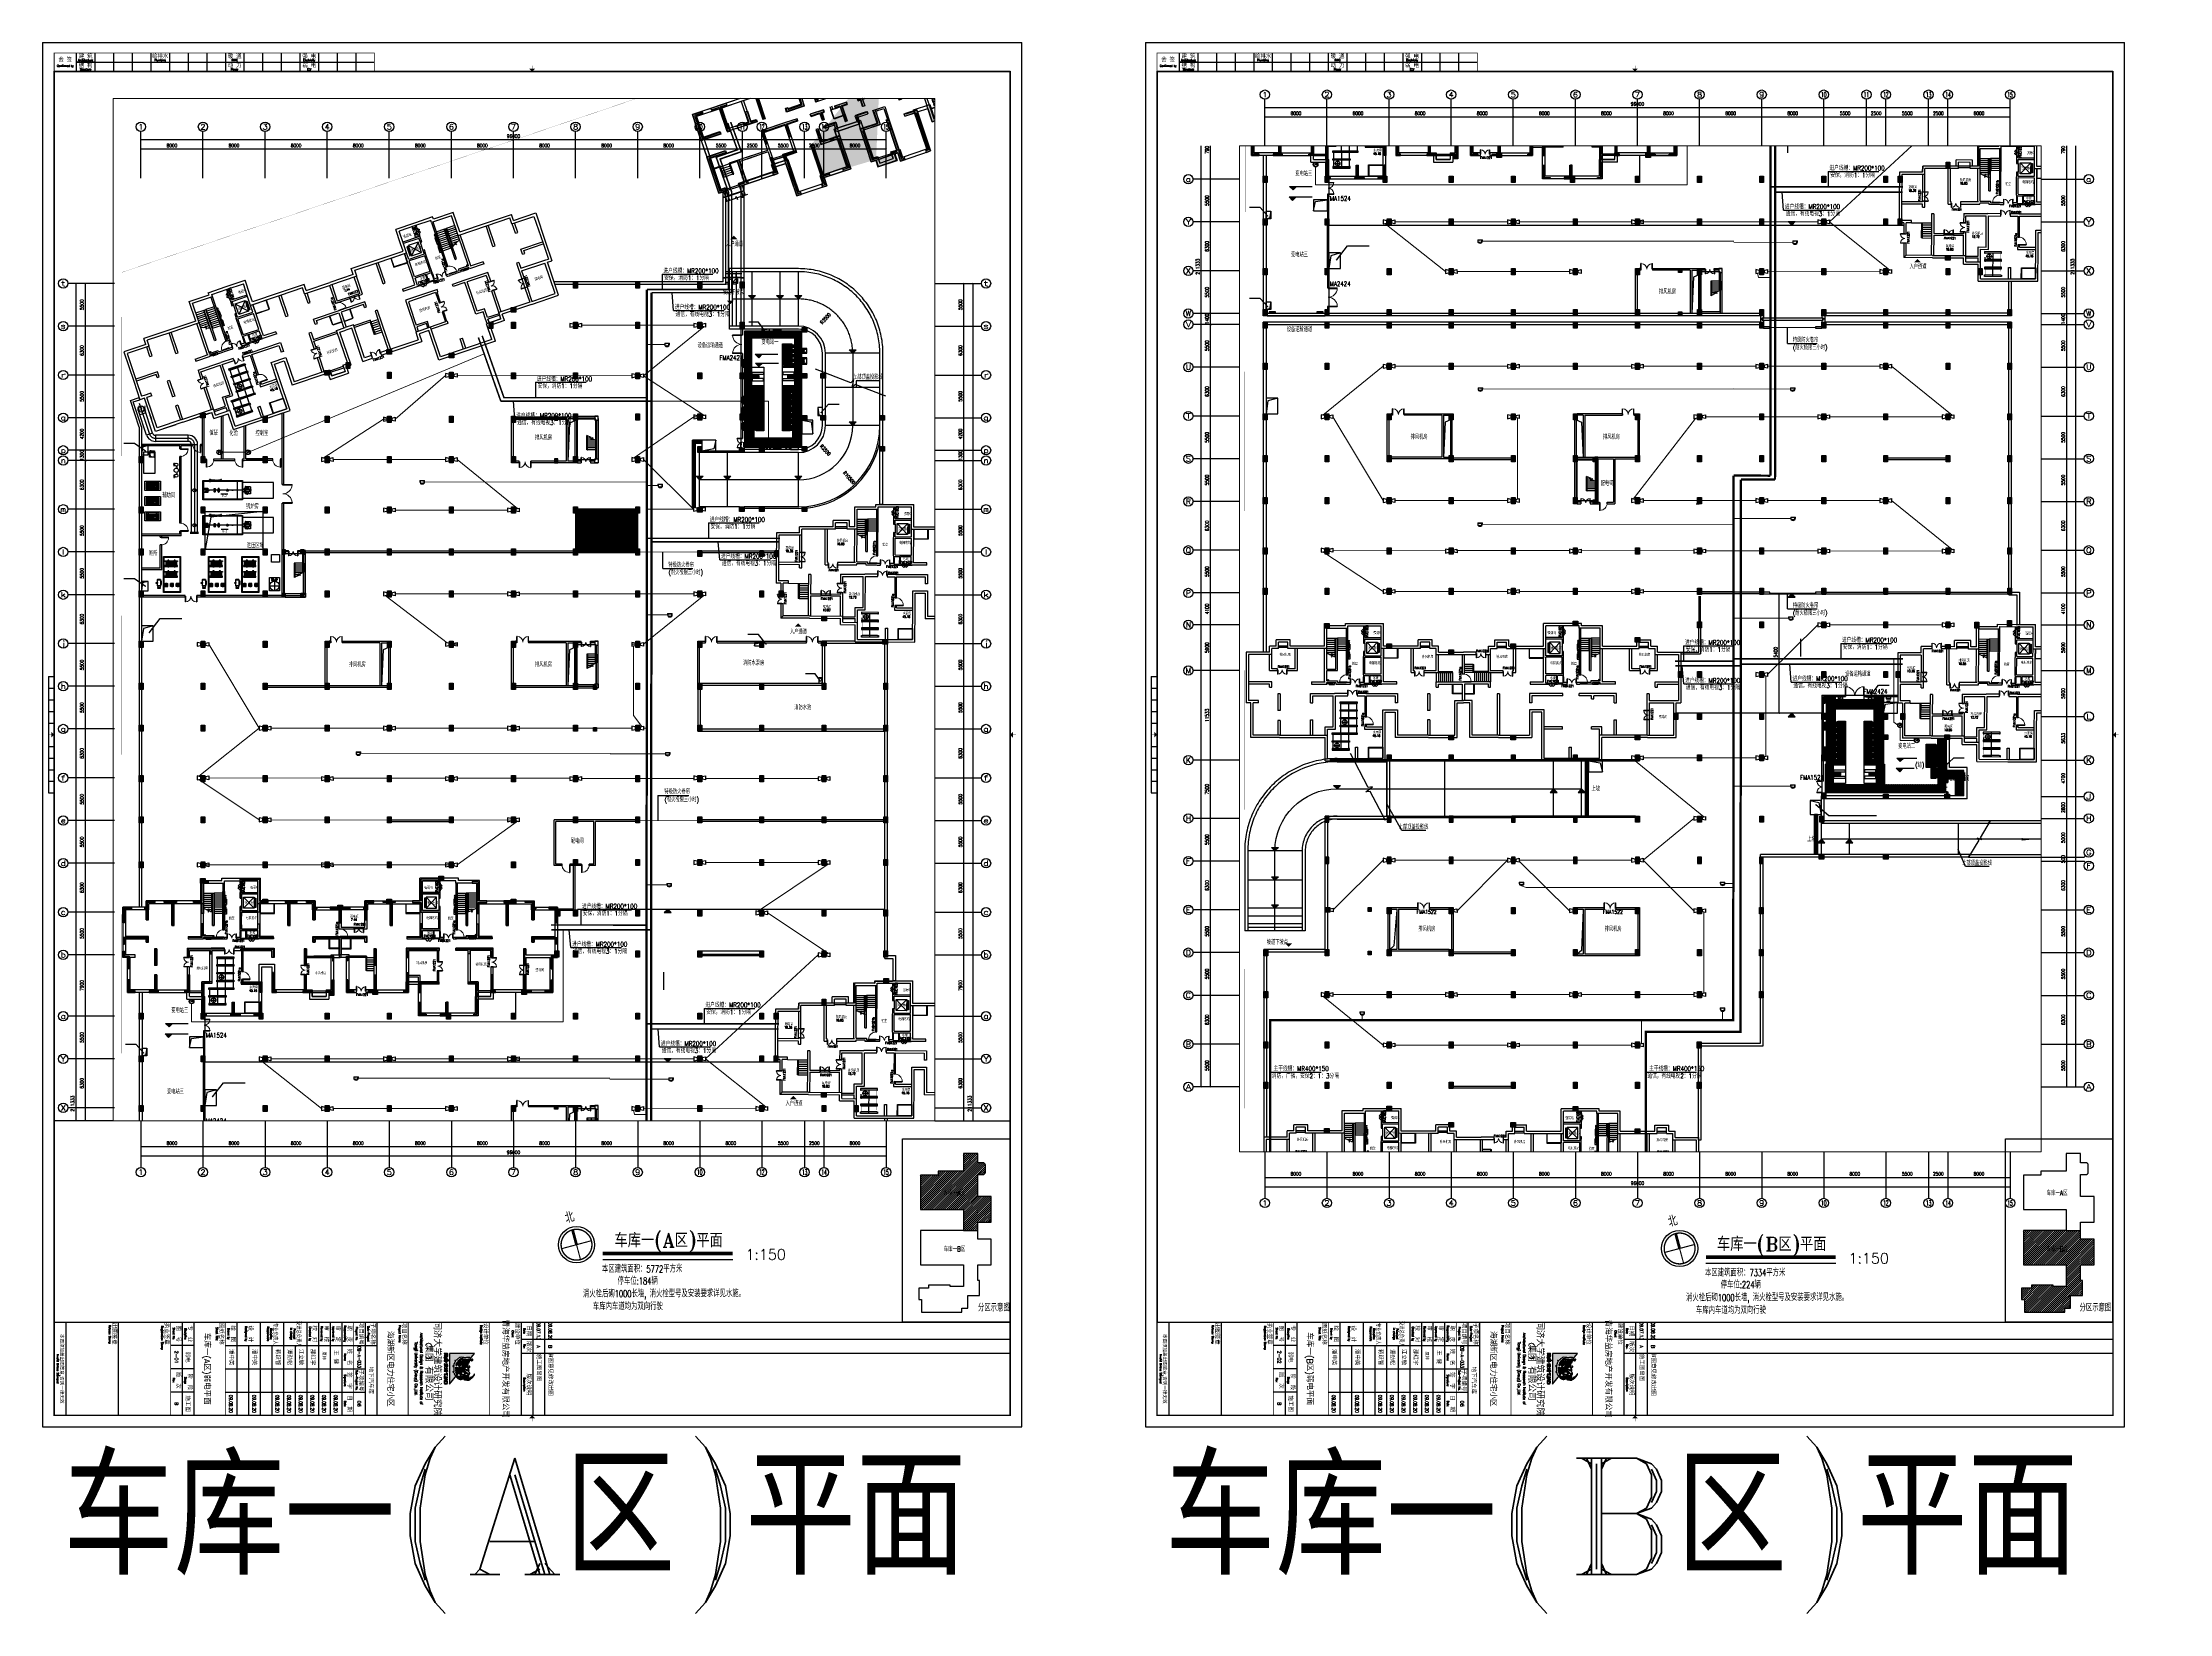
# Paper-space layout 'Layout1' of a CAD drawing. Extents: x 930 to 2756, y -110 to 1239.
# The model-space entities are those that its viewports show. They can reach past a viewport. Long polylines and large blocks are cut down to what shows.
import ezdxf
from ezdxf.enums import TextEntityAlignment as Align
from ezdxf.xclip import XClip

# ---------------------------------------------------------------- set-up
doc = ezdxf.new("R2010")
doc.units = 0
doc.header["$LTSCALE"] = 10
doc.header["$MEASUREMENT"] = 0
doc.header["$XCLIPFRAME"] = 0
doc.header["$PDMODE"] = 3
for name, pattern in [('BORDER', [1.75, 0.5, -0.25, 0.5, -0.25, 0, -0.25]), ('DASH', [0.35, 0.25, -0.1]), ('DASHDOT', [25.399999999999995, 12.7, -6.349999999999999, 0, -6.349999999999999]), ('DASHED', [0.75, 0.5, -0.25]), ('DASHED2', [0.375, 0.25, -0.125]), ('DOTE', [2.4200000000000004, 2, -0.2, 0.02, -0.2])]:
    doc.linetypes.add(name, pattern=pattern)
doc.layers.get('0').update_dxf_attribs({"linetype": 'CONTINUOUS'})
doc.layers.get('Defpoints').update_dxf_attribs({"linetype": 'CONTINUOUS'})
for name, color, linetype in [('A-STAIRS', 9, 'CONTINUOUS'), ('AC-build', 221, 'CONTINUOUS'), ('AC-DUCT', 4, 'CONTINUOUS'), ('AC-DUCT-DIM', 70, 'CONTINUOUS'), ('AC-EQUIP', 3, 'CONTINUOUS'), ('ac-heat-gs', 4, 'CONTINUOUS'), ('AC-PIPE-COPPER', 4, 'CONTINUOUS'), ('AC-TEXT', 3, 'CONTINUOUS'), ('AC-XF', 1, 'CONTINUOUS'), ('AXIS', 3, 'CONTINUOUS'), ('AXIS_TEXT', 7, 'CONTINUOUS'), ('COLU', 1, 'CONTINUOUS'), ('COLU_HATCH', 252, 'CONTINUOUS'), ('DIM_ELEV', 3, 'CONTINUOUS'), ('DIM_LEAD', 3, 'CONTINUOUS'), ('DIM_SYMB', 3, 'CONTINUOUS'), ('E-EP', 6, 'CONTINUOUS'), ('E-EP2', 6, 'CONTINUOUS'), ('HT-TEXT', 7, 'CONTINUOUS'), ('jlq', 1, 'CONTINUOUS'), ('JPS-J-0', 6, 'CONTINUOUS'), ('JPS-X', 1, 'BORDER'), ('JPS-X-TEXT', 1, 'CONTINUOUS'), ('JPS-XHS', 7, 'CONTINUOUS'), ('jq-h', 252, 'CONTINUOUS'), ('jz', 121, 'CONTINUOUS'), ('OUTLINE', 93, 'DASH'), ('PUB_DIM', 3, 'CONTINUOUS'), ('PUB_HATCH', 252, 'CONTINUOUS'), ('Q', 1, 'CONTINUOUS'), ('Q-200填充', 252, 'CONTINUOUS'), ('RD-equip', 3, 'CONTINUOUS'), ('RD-text', 4, 'CONTINUOUS'), ('SPACE', 7, 'CONTINUOUS'), ('STAIR', 9, 'CONTINUOUS'), ('STAIRS', 9, 'CONTINUOUS'), ('TEXT', 7, 'CONTINUOUS'), ('TK', 7, 'CONTINUOUS'), ('wall', 8, 'CONTINUOUS'), ('WINDOW', 4, 'CONTINUOUS'), ('WINDOW_TEXT', 6, 'CONTINUOUS'), ('wj', 1, 'CONTINUOUS'), ('图框', 7, 'CONTINUOUS'), ('基坑', 132, 'CONTINUOUS'), ('控制线', 5, 'CONTINUOUS'), ('电气', 6, 'CONTINUOUS'), ('索引', 30, 'CONTINUOUS'), ('行车方向', 4, 'CONTINUOUS'), ('锅炉房', 6, 'CONTINUOUS'), ('防火分区', 6, 'CONTINUOUS')]:
    doc.layers.add(name, color=color, linetype=linetype)
doc.layers.add('RD-line', color=2, linetype='CONTINUOUS', lineweight=0)
doc.styles.add('_TCH_AXIS', font='COMPLEX', dxfattribs={"bigfont": 'GBCBIG'})
doc.styles.add('_TCH_DIM', font='SIMPLEX', dxfattribs={"bigfont": 'GBCBIG'})
doc.styles.add('_TCH_SPACE', font='SIMPLEX', dxfattribs={"bigfont": 'GBCBIG'})
doc.styles.add('_TCH_WINDOW', font='SIMPLEX', dxfattribs={"bigfont": 'GBCBIG'})
doc.styles.add('_TEL_DIM', font='SIMPLEX', dxfattribs={"width": 0.8, "height": 3.5, "bigfont": 'HZTXT'})
doc.styles.add('ac-hztxt', font='', dxfattribs={"width": 0.8, "height": 500})
doc.styles.add('COMPLEX', font='COMPLEX')
doc.styles.add('DIM_FONT', font='SIMPLEX', dxfattribs={"width": 0.8, "bigfont": 'HZTXT'})
doc.styles.add('FS', font='tjromans.shx', dxfattribs={"width": 0.7, "bigfont": 'tjhztxt.shx'})
doc.styles.add('FS1', font='txt4', dxfattribs={"width": 0.8, "bigfont": 'fstxt'})
doc.styles.add('FS2', font='tjromans.shx', dxfattribs={"width": 0.8, "bigfont": 'tjhztxt.shx'})
doc.styles.add('HEITI', font='simhei.ttf')
doc.styles.add('JYZ', font='tjromand.shx', dxfattribs={"height": 3, "bigfont": 'tjhztxt.shx'})
doc.styles.add('TEXT', font='tjromans.shx', dxfattribs={"width": 0.8, "height": 400, "bigfont": 'tjhztxt.shx'})
doc.styles.add('TKZ1', font='tjromant.shx', dxfattribs={"width": 0.7, "bigfont": 'tjhts.shx'})
doc.styles.add('TKZ1_tjhts.shx', font='tjromant.shx', dxfattribs={"bigfont": 'tjhts.shx'})
doc.styles.add('TKZ2_tjkts.shx', font='tjromant.shx', dxfattribs={"bigfont": 'tjkts.shx'})
doc.styles.add('黑体', font='simhei.ttf')
doc.styles.get('ac-hztxt').set_extended_font_data('SimSun-18030')
doc.linetypes.add('BRA', pattern='A,2.8,-0.1,["B",_TEL_DIM,S=0.07,R=0,X=0,Y=-0.12],-0.25', length=3.15)
doc.linetypes.add('CCTV', pattern='A,2.8,-0.1,["V",_TEL_DIM,S=0.07,R=0,X=0,Y=-0.12],-0.25', length=3.15)
doc.dimstyles.new('DIMN150', dxfattribs={"dimscale": 1.5, "dimtxt": 300, "dimasz": 100, "dimexe": 250, "dimexo": 300, "dimgap": 150, "dimtad": 1, "dimdec": 0, "dimzin": 0, "dimdsep": 46, "dimtxsty": 'DIM_FONT', "dimblk": 'ARCHTICK', "dimcen": 0.09, "dimclrt": 7, "dimazin": 2, "dimtfac": 1, "dimtdec": 0, "dimtix": 1, "dimtmove": 2, "dimatfit": 3, "dimfxl": 0, "dimtolj": 1, "dimtzin": 0, "dimarcsym": 0})
pattern_1 = [(45, (0, 0), (-0.8838834764831843, 0.8838834764831844), [])]
pattern_2 = [(0, (0, 0), (3.552713678800501e-14, 125), [])]

# ---------------------------------------------------------------- blocks, each defined once
blk = doc.blocks.new('TJAD_TK_LOGO')
for points in [[(0.3088050000033888, 0.238739918305773, -0.05511145233543272), (0.2978398346628239, 0.2179583653172403, -0.3998171161473463), (0.2889051103037303, 0.2130898866524049, -0.151539947908541), (0.2813295043476103, 0.2163972248727588, -0.3014481086578382), (0.2805344999999875, 0.225601418308421, 0.01030587151523523), (0.2892959999999931, 0.2480114183084248, -0.01851048564504967), (0.2158140654532303, 0.3295724494228027, -0.1031837900121549), (0.156695267779412, 0.4230953086314608, -0.1209593642025402), (0.1559081290276794, 0.5004986537264289, 0.06351208899272322), (0.1682926304687697, 0.6375467081595696, 0.02426461582581101), (0.1632689500809903, 0.7157043339757267, -0.03901635699228578), (0.1588913820759075, 0.7585529257843495, -0.1488033175373668), (0.1672292792324015, 0.7952136521132966, -0.06352176151337799), (0.1898660102903023, 0.81850419261563, -0.02156130001380663), (0.1990736582008594, 0.8269406312324401), (0, 0.9887009183084263), (0, 0.01362291830842466), (1.199999999999989, 0.01362291830842466), (0.9014588058554125, 0.2562070437285229, -0.02733957121995454), (0.8698050000026001, 0.2317844183102062, -0.05681053122724069), (0.8015096277093647, 0.1954630457972595, -0.0436528454963688), (0.7427894999999864, 0.1780784183084254, 0.070224169753526), (0.7398157739047662, 0.1676331806494806, -0.1555862196637182), (0.7336364999999887, 0.1463939183084255, -0.2680784891715449), (0.7145234999999985, 0.1444604183084275, 0.04603414560347124), (0.7137906849295774, 0.1513847077763337, -0.1083699418154558), (0.7157174999999967, 0.1579874183084282, 0.06727217966607883), (0.7193024999999977, 0.1722824183084244, 0.007868713754147168), (0.6059521398033922, 0.1713820501391758, -0.01847410302553423), (0.5190314999999828, 0.1742129183084247, 0.08935575504920389), (0.5134545000000088, 0.159532418308431, -0.08429697468089885), (0.5089913192310433, 0.1440863771044434, -0.3787124377812185), (0.4979158463499118, 0.1366108825955958, -0.1295158475838953), (0.4871775000567027, 0.1417559182599941, 0.0100817922929472), (0.4893470939132243, 0.1482722782076058, -0.06366040842734431), (0.4926718118526594, 0.1585271123506802, -0.04742660410112238), (0.4960069445750861, 0.1700187859136344, 0.4124584714128018), (0.4928150645712606, 0.1749811389442018, 0.04646028530625619), (0.459092790819696, 0.1790590527070028, -0.08330422916189203), (0.3983968390835457, 0.1917727558841618, -0.05691550655126822)], [(0.2775133576997746, 0.8514318667151715, 0.1508049572026763), (0.2863610485015471, 0.8695743333480093, 0.1181810978887854), (0.2844076137085096, 0.8879856533193662, 0.06125131769745467), (0.2778983001445852, 0.9014732059823274, 0.1108289454803687), (0.2658331017826612, 0.9117687668719214, 0.06597576005814938), (0.2482509692967199, 0.9188303087738756, 0.1299206931548453), (0.2286620179030905, 0.9197219633151237, 0.4068104153945555), (0.2263844999999947, 0.9156839183084244, 0.07663027558276979), (0.2302726909415753, 0.9069859345650029, -0.01950221215170397), (0.2369030935031304, 0.8958321449777422, -0.08579875525135311), (0.240591910007808, 0.8842943212811072, -0.1509994182973272), (0.235095062888206, 0.8584950858458393, -0.0863071518013341), (0.2248247369283973, 0.8464510902505502, -0.01933161356663187), (0.2062378835553176, 0.8325830163370704, 0.01574150198779722), (0.1990736582008594, 0.8269406312324401), (0.263580336909996, 0.7745247618471516, -0.01478342715424397), (0.2672161803757263, 0.7741644058264097, -0.09202146021137761), (0.2852214593333855, 0.7674615833149518, -0.02161194035335856), (0.2991832554258451, 0.758323892528916, 0.0205013939793753), (0.3016380000000112, 0.7568789183084244, -0.1384056805744272), (0.3020339999999919, 0.7564979183084235, -0.004326986398236966), (0.3042436683721235, 0.7558453741602595, 0.04152073256764847), (0.3068338214530399, 0.755308470815423, 0.0170059018760913), (0.3093552868123197, 0.7561991065233031, 0.1753618826970672), (0.3126677747618345, 0.7601671261254404, 0.115175157678588), (0.3133152657297131, 0.7703271944017565, 0.1334583106181634), (0.3016379999999828, 0.794747918308432, 0.09013801094682675), (0.2820356473920498, 0.8113397037239851, 0.0685291640466373), (0.2674327062249375, 0.8165460984066186, -0.01393415437392307), (0.2565648653443731, 0.8188979311699103, -0.201719214429898), (0.2495569160858366, 0.8238643870390199, -0.3784263843606914), (0.2504003626937248, 0.8306703772745108, -0.08416608812441025), (0.2597629539724977, 0.8373497646804866, 0.07018417222865515)], [(0.263580336909996, 0.7745247618471516, 0.06486690727357292), (0.247641504698251, 0.773562042761629, 0.1165311919757541), (0.2256358857389102, 0.7646455810574264, 0.2082179046620996), (0.2161209571678739, 0.7502679480193817, 0.02194003168805336), (0.2163934201624755, 0.7413042061284356, -0.003556117781961931), (0.2234018518844749, 0.6402130314386167, -0.008585099312522581), (0.2248751475019759, 0.6058955834304101, -0.03662556763929061), (0.2243939999999895, 0.5868719183084359, -0.0303218270646458), (0.2187566940330328, 0.5653852154310255, 0.008638625653830957), (0.2078863142884586, 0.5276601213858791, 0.02919899352663795), (0.2005036698586906, 0.4926579802918605, 0.04763949802634034), (0.1991288971702261, 0.4688705204939962, 0.08313500941179916), (0.2031519110335722, 0.45005261779797, 0.07742439216583744), (0.2218309521940114, 0.4185103338319145, 0.09552410901478324), (0.2514127808629638, 0.3920138846445234, 0.1333454981406402), (0.2554515000000066, 0.3909779183084243, 0.03767098571901249), (0.2660360932370907, 0.3945360695799685, -0.07476350118781855), (0.289215838623079, 0.4005411794106539, -0.01722697323937026), (0.3114920493233484, 0.4017514436221825, 0.1033175377072673), (0.3237838882116506, 0.4034129797761512, 0.5292510796570465), (0.324297306225148, 0.405951047652775, 0.0588905045399338), (0.310314272163609, 0.4144361249666821, -0.1065556027374433), (0.2721819909860983, 0.4407776959454694, -0.1578928109869356), (0.2438583294196093, 0.499669309300661, -0.0902917436061673), (0.2406110929383942, 0.5406400131814477, -0.06116590793322493), (0.2566947852091204, 0.6120800936344368, -0.1115502752007707), (0.2701722241813229, 0.6374033866667057, -0.01682454494916024), (0.2934257773668776, 0.6606200435195575, -0.002917305949517905), (0.3334548492680796, 0.6972691557038138, 0.01392652195486024), (0.3452367466214952, 0.7081736212899332)], [(0.4736414999999994, 0.7313789183084252, 0.018571665233183), (0.4732410000000016, 0.7313789183084238), (0.4732410000000016, 0.7317659183084251, 0.06936045472055567), (0.4702562464465103, 0.7330106783976147, 0.0472121405294035), (0.4599688394967814, 0.7346655761905261, 0.02428160585300138), (0.4430992792657946, 0.735241418308425, -0.0007529035811510015), (0.4115199874834303, 0.7352686811688534, -0.01337433166600597), (0.3920659777095494, 0.7357729357632632, -0.1644582836940769), (0.381655210309745, 0.739555085572793, -0.1561700893762171), (0.3755289956530845, 0.7507752963460463, 0.06483264432002575), (0.3713954825368972, 0.7650198874045531, 0.1719500648532823), (0.3602576351347011, 0.774446606874537, 0.07723190935406071), (0.3481954876952926, 0.7786025920327839, 0.09936540469888744), (0.3407087521226373, 0.778408724065863, 0.1281640386771319), (0.3353815040184571, 0.7755730252855164, 0.199677011020955), (0.3313934165489911, 0.7659629214880721, 0.156287211731745), (0.3347773314321785, 0.754476722400498, 0.08638076056877053), (0.3433805706249871, 0.7463486404442512, 0.02979428978279989), (0.3514449615432937, 0.741998450483873, -0.2185117132280136), (0.3586994806986894, 0.7336623218580871, -0.05019614559140788), (0.3601680000000016, 0.7259699183084249, -0.2237338382138503), (0.3563661522503878, 0.7196874415880559, -0.01389164461533891), (0.3452367466214952, 0.7081736212899332), (0.3589038806635472, 0.6970681865170354, -0.006190155527225124), (0.3867978729533519, 0.7122828236475631, -0.09320528954281014), (0.4339217916641758, 0.7211647805141213, -0.1034206128205527), (0.4394309997812371, 0.720017868893696, -0.384924892526129), (0.4409460293004486, 0.7169560034799631, -0.04585344547474008), (0.4383648642111382, 0.7029282501862402, -0.01456082872059544), (0.4232535404188127, 0.6575840693180712, 0.006315720603239063), (0.4194885108864383, 0.6478392364599799), (0.4323287609995248, 0.6374056986268415, -0.003465187753455013), (0.4347690278570582, 0.6444619813035786, -0.002724301402132035), (0.4557224999999931, 0.704330918308425, -0.3380722025169855), (0.4610964331035063, 0.7069780975476241, 0.005218461568713252), (0.4734413238183635, 0.7074239183084243, 0.3094145739153961), (0.4756320000000045, 0.7081994183084253, 0.1320770533940093), (0.4785953624195685, 0.7099475728377707, 0.1477442510605002), (0.4813808233593164, 0.715439391345722, 0.1356455612503367), (0.4808118080056687, 0.7230794754576197, 0.1843297252467918)], [(0.7558730265683806, 0.3745049524748771, 0.01065376408017519), (0.7582699362896363, 0.370875102206802, 0.09100511734272021), (0.7649257913170118, 0.3630065422815556, 0.3119760321865337), (0.7704070290250087, 0.3626951307687256)]]:
    blk.add_hatch(color=256).paths.add_polyline_path(points)
h = blk.add_hatch(color=256)
h.paths.add_polyline_path([(0.9815336395194976, 0.6879247654793526, -0.2669950925319272), (0.9881291046732201, 0.6909318272815597, -0.07854804433139559), (0.9944037038466575, 0.6887395994304795, -0.06140083197475343), (1.001375290328156, 0.6846678373078756, -0.1405060521566734), (1.00722110821529, 0.6755564759051094, -0.07507723129723093), (1.010027592513282, 0.6532658267455966, -0.02379154151022106), (1.008361499999992, 0.620102918308425, 0.02858107108792512), (1.00659873972721, 0.5847122553913628, 0.08351255255338565), (1.008641886989096, 0.571650202459054, 0.5568725003124271), (1.014212627293901, 0.5708936116522647, 0.09987615072472716), (1.027556826926968, 0.5963082622191904, 0.05885947551835028), (1.034851603316795, 0.633274601974823, 0.008679951186593003), (1.036444968073695, 0.6602443185949145, -0.05586829238295882), (1.045342650620157, 0.7096869992508568, 0.01290885462524251), (1.048854513864569, 0.7191029294218572, 0.07627048567049796), (1.048223431039077, 0.7338996617454061, 0.1682870151509976), (0.9831211586186868, 0.8560313270056619, 0.04581150287557951), (0.8895292961736061, 0.9460729309763676, 0.08229934264452007), (0.8236169999999987, 0.9829154183084245, 0.04502377335898992), (0.8018949858728064, 0.9878852429690435, 0.1843232413074216), (0.7964235141005673, 0.987147230508409, 0.401213661022193), (0.7969460009362876, 0.9849117509125387, 0.07389409600144946), (0.8027184215229397, 0.9803262693477177, 0.00996823339428161), (0.8278006152393829, 0.9670983077373858, -0.04508517160155766), (0.8492586451510249, 0.952637273377154, -0.04243533580113491), (0.8895068519487666, 0.9132715745150088, -0.01465906977622194), (0.932634557323027, 0.8594539058118316, -0.07595792199973073), (0.9792975000000013, 0.766538918308425, 0.1832805833026095), (0.918928767046225, 0.7041992170006681, 0.09316590862445605), (0.9053411367798248, 0.5774235486366837, 0.002644565984862331), (0.9048554102994046, 0.5387813625833089), (0.9501349532998091, 0.5387813625833089, -0.0217175356154587), (0.9508896497502946, 0.5613599155169453, -0.06090218430375185), (0.951462012876533, 0.5634191724421074, -0.7501686502158134), (0.9534179999999992, 0.5633054183084276, -0.06214080856009616), (0.9560231735521683, 0.5584841386309192, -0.02804038253148891), (0.9620243337086833, 0.5406315757418523, -0.001206844287558801), (0.9625425219144574, 0.5387813625833089), (0.9987457453180326, 0.5387813625833089), (0.9977952308779834, 0.5417826017678973), (0.986419579391864, 0.580894658602487, -0.04275923700450279), (0.9710683914511264, 0.6483131483090374, -0.1661832115872097), (0.9757109999999756, 0.6799889183084247, -0.02966992709967971)])
h.paths.add_polyline_path([(0.9205291714124257, 0.7466775392167033, 0.3376909486170397), (0.9223168309180778, 0.7503646720155905, 0.2340509267164951), (0.9175311685416006, 0.7558036275145117, 0.08502940128255924), (0.8979503419218275, 0.7620052140398621, 0.1094036862074763), (0.866619, 0.7599719183084246, 0.02705092705057515), (0.8419350000001344, 0.7495379183084925, 0.09696643510994742), (0.8200828971845624, 0.7793854946714327, 0.1473893839472509), (0.7879091966286467, 0.7980217642560139, 0.1101781426849319), (0.7648890947266835, 0.797776476622873, 0.1936589271867413), (0.7542915909851615, 0.7890798963074461, 0.1058640508356687), (0.7507066005681651, 0.7813255088658417, 0.3227149003598921), (0.7561310290997483, 0.7700018159243616, 0.09022235485279378), (0.7752760461400783, 0.7626584032986008, 0.02142787234746467), (0.7900142974493605, 0.7596509937122611, -0.06224753947218181), (0.801767842364498, 0.7563227144265916, -0.0489001620058712), (0.813609256502815, 0.7496966076336111, 0.06144538619312111), (0.8276009999999872, 0.7425824183084253, 0.04520375270895172), (0.7732164943084854, 0.7090193313279158, 0.1051530000462271), (0.7461253142759432, 0.6800585166136224, 0.01753389483035797), (0.6989639164094399, 0.5933332036179522, 0.04726986012676263), (0.6765049184500782, 0.5387813625833089), (0.7310630557589519, 0.5387813625833089, -0.01653782630706819), (0.7328844577041878, 0.5457158201987511, -0.06986969005578741), (0.7549079875065416, 0.6146804103353407, -0.5552499075459858), (0.762263208849248, 0.6159503934985802, 0.08706832841393354), (0.7725037759819742, 0.6080418143006772, 0.0005870134169906231), (0.7790265000000005, 0.6054194183084238, 0.05164464749624155), (0.7807277727088007, 0.6041241197739362, 0.00231246003632178), (0.7981763653092884, 0.5921261696044193, 0.1078003616090218), (0.8147389584573403, 0.5848615632781917, 0.06970982603971382), (0.8301840196860582, 0.5876179756136501, -0.002348778226321082), (0.8242711545658494, 0.5540122183173128, -0.014724841538377), (0.821736070895625, 0.5387813625833089), (0.8388916523808234, 0.5387813625833089, -0.003665047554667386), (0.841664240419604, 0.549838508882388, -0.003175903372948205), (0.850294500000004, 0.584168918308424, -0.2143279905448708), (0.8553509392262555, 0.5888018456813304, 0.0790049706285109), (0.8637766733152006, 0.594338103787436, 0.1362836875968824), (0.868908154296065, 0.6040956250269343, 0.04203812776671573), (0.8698049999999995, 0.6100559183084249, 0.1212082491899163), (0.8685417786809921, 0.6148524170360838, 0.03315624369826295), (0.863686537046334, 0.6221187190082524, -0.08989577193644054), (0.8614011900059637, 0.6269964744573135, -0.1533605635578301), (0.8621927899352215, 0.6323493753467861, -0.005580182185307959), (0.8760841851797352, 0.6781802029958932, -0.02004008201160084), (0.8922124005675443, 0.7241107825276254, -0.1093798593901826), (0.8996640000000014, 0.7367879183084254, 0.02412578732590551), (0.9110250815749481, 0.7408618240899107, 0.09469600343901212)])
h.paths.add_polyline_path([(0.8708588960041368, 0.7365356309990694, -0.1436632818487339), (0.8673700705263343, 0.714068204014386, 0.01880843840416709), (0.8492674536747415, 0.6538084814112661, -0.1176011637274105), (0.8367242233105827, 0.6123787353491585, -0.2299861312572373), (0.8190650084540607, 0.6095129024029853, -0.28569999359066), (0.7904479936515401, 0.6393232524157373, -0.2671206259367483), (0.8025416796298117, 0.69681305627046, -0.05337101306209587), (0.8316132627008557, 0.7238467425958555, -0.07094000384236436), (0.8605780370197209, 0.7426269568246342, -0.4906199169949406)], flags=16)
h = blk.add_hatch(color=256)
h.paths.add_polyline_path([(0.3929800639133703, 0.5628790587904242, -0.01158627101425566), (0.396505684374489, 0.5787169954302152, 0.2532875117956198), (0.3960867247368611, 0.5791152186404718, 0.09524705206564103), (0.3877685268758313, 0.5795237430227447, -0.0106000369356142), (0.3763249565890163, 0.5795415548898379, -0.1338758108030306), (0.3608283014461335, 0.583329178305112, -0.08243121112277237), (0.3451274797042316, 0.5963717658216101, -0.01622019772494287), (0.3316961840076971, 0.6123918217448283, 0.04231854210204176), (0.3239762029947428, 0.6210366221766797, 0.1408505503547625), (0.3171823728968803, 0.6238043983451456, 0.1459332985562846), (0.3084902416816817, 0.6218057590963064, 0.0384915094543142), (0.3020339999999919, 0.6177824183084244), (0.3016379999999828, 0.6177824183084257, 0.0006158400657890718), (0.3000449999999972, 0.6162359183084245, 0.0325530531659637), (0.2979433229374564, 0.6147642316778339, 0.09532878948049966), (0.2941572665893375, 0.6103085569310411, 0.09676676231589541), (0.2905465549525417, 0.5971095342059392, -0.001524817364397707), (0.2875619727333998, 0.5737151370986204, 0.03424449533887947), (0.2849526505755335, 0.5521626086821376, 0.08589925686309516), (0.2916435090016591, 0.5040728161669121, 0.0973954834305035), (0.3136857367073702, 0.4668824221062602, 0.08346330724544683), (0.3394744120337236, 0.4449880395464501, 0.09886378890913328), (0.3516681159931494, 0.4407488239695079, 0.3066297180360105), (0.3558763214840326, 0.4429623136444367, 0.07568501548865379), (0.3605816202111356, 0.4534567478880032, 0.009945787292944675), (0.370994162482944, 0.4905497902085298, -0.02342426568078715), (0.3775765409615275, 0.5099363591949855, 0.03477593467308505)])
h.paths.add_polyline_path([(0.3330962054285322, 0.3723149951641131, 0.3215283028217895), (0.3303044999999827, 0.3766784183084249, 0.02148437957981859), (0.2909091804771293, 0.3819686324416027, 0.02284273936861108), (0.2815302848599259, 0.3821933694986885, 0.1025335135854589), (0.2762917663391562, 0.3809798885741347, 0.1300447607454392), (0.2717512993896491, 0.3782653898172699, 0.2673671396915927), (0.2712086164722081, 0.3736542811381249, -0.005871906664477759), (0.2757463144413919, 0.3642596583624278, 0.05851527740802536), (0.2798436164593028, 0.3553549695786948, 0.08134368591471149), (0.294885887097081, 0.3382893071781599, 0.09938657721261435), (0.3094833330922171, 0.329818884959602, 0.03591699991999625), (0.315173999999999, 0.3283814183084246, 0.2459079253644581), (0.3184883172280024, 0.3296888450166087, 0.1052032723773746), (0.3270477105816951, 0.3486274093168982, -0.03405477128423606), (0.3315660912327303, 0.3652509501170171, 0.05689140966146713)])
h.paths.add_polyline_path([(0.4314904430128195, 0.3395559111112245, 0.2458120910174876), (0.4359593787197724, 0.3593222797218387, 0.0650722107730045), (0.4254629999999935, 0.3925229183084249, 0.1348259371658728), (0.4253234455330244, 0.393405245034955, -0.1149956074877054), (0.4250654999999881, 0.3944504183084256, 0.06174772825443384), (0.4181739291696545, 0.4045211438499345, 0.1691896364042508), (0.40987099088116, 0.4088075533727498, 0.009693691232384389), (0.3932410160464883, 0.4107521545326143, 0.01765414354085418), (0.3822513671538985, 0.4115824754254662, 0.04462135162991932), (0.374462660957974, 0.4111690144413225, 0.1591300266990864), (0.3675018777279604, 0.4081640708394532, 0.2630584287702212), (0.3665553951609013, 0.4035899191195007, 0.0379829823447504), (0.3753603320053145, 0.3844847165727603, -0.09101284036551759), (0.3784030995051211, 0.3745130328618198, -0.1834576677128088), (0.3762611775098179, 0.3695540332823146, -0.1869906922565149), (0.3704597581698152, 0.3665503909631851, -0.07658841613328034), (0.3638373283734211, 0.3668366560015515, 0.01223320721039634), (0.3570469547239128, 0.3679640442845109, 0.1753380367397785), (0.3532467770483549, 0.3670424134986829, 0.02321598186807137), (0.3404124571050744, 0.3302483736776032, 0.04068954381073305), (0.3357931287194447, 0.3122588708236314, 0.2853704634466069), (0.3389396427981524, 0.3059200657265699, 0.04865113511665034), (0.3471564992598388, 0.3022958944483816, -0.08329622510665198), (0.3594793612237339, 0.2951116728424652, 0.04468901376837774), (0.3674349405453086, 0.2886504545109236, 0.1967610678749984), (0.3781243304600679, 0.287611457366443, 0.1278792836637569), (0.3953589013705283, 0.2982213608120148, 0.05067065858794248)])
h.paths.add_polyline_path([(0.4632900000000006, 0.2851049183084235, 0.01324380557832379), (0.4608198914663006, 0.2933244554592109, 0.04235167277227886), (0.4537911173865581, 0.3106006294514216, 0.08645157746617534), (0.4509920078950529, 0.3141739426313155, 0.1819310398121432), (0.4474506427241352, 0.3144125481991726, 0.1051665332838782), (0.4369827334871417, 0.3071082907521769, 0.06377661886553894), (0.4224737911151379, 0.2892402885090322, 0.07903859393566112), (0.4149985468285706, 0.2726120005193531, 0.2951179227351604), (0.4173177350461827, 0.2625616836547717, 0.1274604662031243), (0.4261595658781943, 0.2590288825955263, 0.05121859289831365), (0.437808000000004, 0.257674418308425, -0.006938263132967889), (0.4592112770729244, 0.2551578121969085, 0.1018712715360358), (0.4716314992700035, 0.2560757489257042, 0.2820221496860708), (0.4752768350311101, 0.2604341141484174, 0.1273294237970913), (0.4734175290860918, 0.2661518667855391), (0.4732410000000016, 0.2661749183084243, -0.004335194310858977)])
h.paths.add_polyline_path([(0.6577318388593625, 0.3075711481246914, -0.05855249698122916), (0.6452604644418614, 0.3354512428274772, -0.04368481949030109), (0.64123348205257, 0.3590629472943325, 0.08862243349393564), (0.6365179322178989, 0.3721744248034957, 0.1517893099339651), (0.6215265086602102, 0.3846059831501556, -0.04653153438489239), (0.6061569871513512, 0.3942236846846292, 0.04554974299275723), (0.599459738528239, 0.3981246968533316, 0.04314223516766486), (0.5966669999999965, 0.399089918308424), (0.5966155244591533, 0.3994306049352594, 0.2517147469208282), (0.585784946219988, 0.396296916998637, 0.1373337538905508), (0.576384481557028, 0.3709741242798508, -0.02210799378490588), (0.5711994456385696, 0.3490253464668092, 0.02526890599598923), (0.5572525429799384, 0.3051960528662496, -0.02838076447043747), (0.5499010161140916, 0.2836456823338542, 0.09566708846371538), (0.5444115931158393, 0.2580237567899353, 0.2667047548890923), (0.5544644999999946, 0.2414444183084248, 0.1336379667036069), (0.5810766126314064, 0.2398868680089303, 0.1177731047179547), (0.6341346049695176, 0.2590264370052431, 0.08126613350434908), (0.6603026618479646, 0.2853697749218913, 0.08052359923066595), (0.6631605000000036, 0.2916764183084259), (0.6631893525449186, 0.2920106508936953), (0.663560999999973, 0.2924459183084238), (0.663560999999973, 0.2951504183084257), (0.6632141268348164, 0.2951956799728368, 0.05962423524711223)])
h.paths.add_polyline_path([(0.5675169637934516, 0.4064211788307159, 0.1210114577314882), (0.5636249999999876, 0.4099049183084249, 0.05124782740266332), (0.5497528286234541, 0.4198284721749439, 0.07755513812474042), (0.5447379557595724, 0.42191015020133, 0.2384985111376477), (0.5421718948846035, 0.4212238214502926, 0.1677981819258054), (0.5411655608575217, 0.4181249346161966, 0.09654969023099313), (0.5414215668311044, 0.3999134449086963, -0.01440639031704408), (0.5432573036426476, 0.3922831592317646, -0.0003304074312688095), (0.5453722078132301, 0.3749916341684916, 0.10589974650735), (0.5512862122368745, 0.3572738258995005, 0.3138645848368942), (0.555713139764535, 0.3565071709698424, 0.2317127096956903), (0.5604210913603538, 0.3642990999360531, 0.02665877424449826), (0.5642548911963132, 0.3845954991980269, -0.007425001504507187), (0.5681145016292817, 0.399795494681471, 0.1699501002792174)])
h.paths.add_polyline_path([(0.6787898949734057, 0.2495043454276122, 0.08201474683376908), (0.6802495043589971, 0.2581494025157891, 0.3603692577671055), (0.6746318785036607, 0.2636054291162271, 0.09432368272671778), (0.6683354999999978, 0.2634704183084242, 0.1098678741389977), (0.6657537104049993, 0.2629137749461168, -0.0178529104524939), (0.663560999999973, 0.2619239183084243), (0.6631605000000036, 0.2619239183084243, 0.0956383157861452), (0.6515089589984342, 0.2506263432716134, 0.06938115602679888), (0.6466975746882753, 0.2423227997398958, 0.3917775696057303), (0.6488657516129592, 0.2376128723204651, 0.1626498389855182), (0.658369648403351, 0.2373921822411975, 0.02969820239761343), (0.6631605000000036, 0.2387399183084247), (0.663560999999973, 0.2387399183084247, 0.02786533559704937), (0.6737683788857822, 0.2427390904167313, 0.2329723541423328)])
h.paths.add_polyline_path([(0.7650589754875483, 0.3086377158353768, -0.007920465982407584), (0.7662809999999922, 0.3121514183084244, -0.04061007627360775), (0.7673140622054859, 0.3160638654854253, 0.05773229537640428), (0.768614571326637, 0.3230286384412517, 0.2310887109189053), (0.7663800504015938, 0.3308942808237227, 0.2237524113205535), (0.754750853015608, 0.3302245116388907, 0.03286121020807611), (0.7336364999999887, 0.3152444183084251, -0.01203542101492793), (0.7156048454888122, 0.303318577696178, 0.1602410596490425), (0.7000758789273362, 0.2874338112025958, 0.1603044517964006), (0.699791999999988, 0.2673329183084254, 0.2219505877143062), (0.7087481320058089, 0.2557223736199101, 0.08022842440985452), (0.7255306113843574, 0.2484127948126478, 0.1244326360973561), (0.7414150457015722, 0.2472985877783502, 0.1775767767256787), (0.7482199634313531, 0.254785824584026, 0.06059023141372605), (0.7577578017154138, 0.2826371322625243, -0.01337202656424558)])
h = blk.add_hatch(color=256)
h.paths.add_polyline_path([(0.4194885108864383, 0.6478392364599812), (0.3589038806635472, 0.6970681865170354, 0.1224385635595488), (0.344090065731919, 0.6794158802128742, 0.07720845105956667), (0.3376353866165402, 0.6621813910273922, 0.221374299818772), (0.3431462017254603, 0.6401456453034933, -0.04410317258049769), (0.3533984999999973, 0.625123418308426, 0.09247392979984251), (0.3672825264298325, 0.6059422928121045, 0.1498273426094363), (0.3830328696579528, 0.5986683055657047, 0.07810736085916826), (0.4006276252447094, 0.5996200104863965, 0.300991662795263), (0.408480632600785, 0.6066068289657065, 0.003448406679961267), (0.4115734675643949, 0.6244411757723647, -0.01493559881475971)])
h.paths.add_polyline_path([(0.4480769874556643, 0.5312161378034008, -0.1184111287564036), (0.4655711141350167, 0.6103941259513044), (0.4323287609995248, 0.6374056986268402, 0.01373143985903733), (0.4236274709109722, 0.6091329143457287, 0.3541284675878349), (0.4255171400424018, 0.6065603490643028, 0.1494027516797777), (0.4254629999999935, 0.6061889183084235, -0.03375554678521195), (0.4289837375805519, 0.6050953501435146, -0.3012252144033319), (0.4322310000000016, 0.6015569183084377, -0.06796578667175045), (0.4306395000000123, 0.5853254183084244, -0.1553571455550558), (0.4254629999999935, 0.5826209183084243, -0.03830041527651495), (0.4175483164944893, 0.5813382205637079, 0.3944041582309989), (0.4140881793815936, 0.5771065798620016, -0.002997160079553223), (0.3932647749202545, 0.5060549347564596, 0.02731434063326587), (0.3758871749114832, 0.4365606247173246, 0.2623888113504764), (0.3768900000000031, 0.4311629183084258, 0.05417063589471439), (0.4093240731776575, 0.4300722467524558, -0.1202691715102099), (0.4322026190315853, 0.4277662217872571, -0.2382122736998422), (0.4449735000000032, 0.4145429183084302, -0.03032780870918241), (0.4517863550878047, 0.3843203534712787, 0.1773417839900075), (0.4588611831125746, 0.3692060827136525, 0.1891686002043741), (0.4732410000000016, 0.3674054183084245, 0.02490052145234731), (0.4940556617632552, 0.3698762631792265, 0.4323298326739462), (0.5034908346353859, 0.3811780458347767, 0.05402325672222175), (0.4991628340665102, 0.406428936203068, 0.07256250602469007), (0.4927515000000113, 0.4226564183084016, -0.02427182301715768), (0.4732409999998879, 0.4551164183086565, -0.09051984426050586)])
h.paths.add_polyline_path([(0.5908643778097229, 0.5085852051534578), (0.4938419056555716, 0.5874222702394087, 0.02544951188643206), (0.49202672924784, 0.5715669409528523, 0.1287986937102834), (0.5009169002063487, 0.5201308134967713, 0.04421640691818058), (0.5215593724226721, 0.4842703314992143, 0.07632288207429143), (0.5480206635955227, 0.4604305316619732, 0.03436628537178248), (0.5624068814552601, 0.4519222452869882, 0.07603176883645908), (0.5721538185022013, 0.4489187223512241, 0.3414879610326735), (0.5750249850435978, 0.4508555906141414, 0.06921658115050397), (0.5843693971911108, 0.4794617149619138, 0.009228864758363757)])
h.paths.add_polyline_path([(0.6060793973515075, 0.4962220127994907, 0.003269052364337037), (0.6024404700556545, 0.4814409895984939, 0.05121057072545286), (0.5966669999999965, 0.4450807778228483, 0.2041007931345822), (0.598660499999994, 0.4350254183084239, -0.01159759822389957), (0.6232199943797951, 0.420276647789918, -0.04499069691118227), (0.6598128505973193, 0.3935710607694856, -0.2009825510290922), (0.6694772111697347, 0.3800970297835731, -0.006426469747605188), (0.6785120589059375, 0.33847656708478, 0.07972136160874342), (0.6870563912653154, 0.311220885858206, 0.3264639138590915), (0.6906900453447236, 0.3094361835356683, 0.08783828096941927), (0.6947510457044217, 0.3111037360223641, 0.0876561554088155), (0.7145696947563351, 0.3317336760944487, 0.2863185111309157), (0.7195654483339382, 0.3603314007376195, 0.07634945523530616), (0.7010521634909566, 0.3885112513169076, -0.1603965418733213), (0.6755475000000075, 0.4397744183084287), (0.6755474328334543, 0.4397747185481178)])
h.paths.add_polyline_path([(0.8517174034907526, 0.2966251663409607), (0.7903183379550569, 0.3465158980279601, 0.007086782226685359), (0.7769442636443529, 0.3013295179445272, 0.07092242277346825), (0.7740702866894651, 0.2753976369643065, 0.2483532970957357), (0.7790265000000005, 0.2650109183084242, 0.199634544130678), (0.7954181105464073, 0.268418837882618, -0.006886316703324128), (0.8133655519169025, 0.2745841031077414, 0.05678010150476834), (0.8467440571414073, 0.2930494657488332, 0.006803051012572104)])
h = blk.add_hatch(color=256)
h.paths.add_polyline_path([(0.7123131294803926, 0.7547440796986047, 0.08308555035320332), (0.7077525000000122, 0.7611299183084248, 0.1277320658234395), (0.7010534699385431, 0.7643765236720572, 0.06099862803900409), (0.6727155000000096, 0.7684724183084244, 0.05028890885343713), (0.648758060502999, 0.7689519171288213, 0.06131518115003199), (0.6262551050358098, 0.7647208334860975, -0.05823897820459759), (0.60532714482963, 0.7589771971492616, -0.02327350539522841), (0.5768929522130151, 0.7559097314222099, -0.3180735118357967), (0.5653725092498263, 0.7615496492133209, -0.01280748510598773), (0.5459409463189218, 0.7869919129719682, 0.1765939178882778), (0.5272886976159867, 0.800682587853256, 0.1414458419503237), (0.5117678995631252, 0.8023103084858123, 0.2540415473875811), (0.5014632825659646, 0.792576761980206, 0.09434852804365215), (0.5001672984207772, 0.7773686358771017, 0.2722017064683874), (0.5073495482694881, 0.7668648408170711, 0.06937964564668142), (0.523049927424907, 0.763206991597154, -0.09900131537656999), (0.540484136797474, 0.7575049050929219, -0.173209043772271), (0.5485868712977862, 0.7467374625745444, -0.2442819866318371), (0.5470225495095491, 0.7377014155169688, -0.04204893178519076), (0.5309293848607979, 0.7159386612176557, 0.01953302182684392), (0.5042984999999902, 0.6834674183084237, 0.07432793071835034), (0.4888863472420013, 0.6592043566384875, -0.003716603188137427), (0.465571114220694, 0.6103941258816867), (0.4938419056555716, 0.5874222702394101, -0.03259021501015768), (0.4984997358936596, 0.6073123989825482, -0.1147087580470858), (0.5042984999999902, 0.6173954183084254), (0.5071958807303645, 0.619492617756467), (0.5091224006447277, 0.6201868018012693), (0.5117627889262621, 0.6200570681350115), (0.5142025194589195, 0.6192804025140721), (0.5230733954854543, 0.6137680658368323), (0.5294029419527106, 0.6085367300658078), (0.5482000441318036, 0.5915270251993419), (0.5544644999999946, 0.5864834183084255), (0.5548650000000066, 0.5864834183084255, 0.1373245107962156), (0.5627849902349737, 0.5817079845196838, 0.05220599960286217), (0.5812432435270125, 0.579539006161629, -0.03908110002494623), (0.5962724999999836, 0.5783714183084263, -0.06123444967724613), (0.599840679676575, 0.5774885487637706, -0.3899551413159201), (0.6022306855364263, 0.5741096332113682, -0.01543856070808981), (0.601367416259535, 0.5664588993603217, -0.009793183627205397), (0.5918528088109838, 0.5135155276516152, -0.001555109787708577), (0.5908643778097371, 0.508585205153457), (0.6060793973515075, 0.4962220127994907, -0.005674766611145046), (0.6128540167374155, 0.5217628345198584, 0.02176447816637549), (0.6244135284314893, 0.569896669583736, -0.03723094166392261), (0.6265467573553991, 0.5785147260483581, -0.1668083658087123), (0.6295893348728754, 0.5807660720796437, 0.01441503707487132), (0.6366160863664021, 0.583657964461056, 0.2328721777429216), (0.6415119585264364, 0.5909114098946922, 0.08788652592972221), (0.6410320279237567, 0.6008764558539648, 0.00227303455405137), (0.6377595926647501, 0.6149015154506108, -0.1783568318616002), (0.6381108754835907, 0.6187788318175604, -0.001216196430073174), (0.6509372209685154, 0.6595541293042948, -0.01147550586161959), (0.6643295953167296, 0.6991361261369056, -0.01703151627807254), (0.6755829616117808, 0.7287578118561537, -0.1926292943077715), (0.6887836624440382, 0.739914273253576, -0.05263998214524417), (0.7021341148638385, 0.7446721182885847, 0.1218649062100463), (0.7115338598355407, 0.7475180575712064, 0.3849185964920258)])
h.paths.add_polyline_path([(0.5966669999999539, 0.737174918308412, -0.02150910123016238), (0.628123500000001, 0.7468334183084275, -0.05388540141654921), (0.6378176152356474, 0.7486686658168864, -0.3631153955238192), (0.6520110000000017, 0.740654918308429, -0.09307813866168868), (0.646012027802314, 0.7046114869085405, 0.02312520010172796), (0.6221525587466772, 0.626486803471507, -0.06734631947700458), (0.6134785757128185, 0.6034081949756338, -0.2787416105722543), (0.605726664298615, 0.5995223741099194, -0.06706380810439799), (0.5855066546167649, 0.6021306887250835, -0.223721099558007), (0.5631739701467637, 0.6194148693556025, -0.07069716982702332), (0.5429835296484953, 0.6608665325758558, -0.1711924658340974), (0.5437170000000009, 0.6900344183084206, -0.09037244525473828), (0.563799678301578, 0.7165871373071182, -0.09702743230419232)], flags=16)
h = blk.add_hatch(color=256)
h.paths.add_polyline_path([(0.9516472234681999, 0.499777006136422, -0.002619721079015979), (0.9505487794214531, 0.5264892510016637, -0.01181953289086859), (0.9501349532998091, 0.5387813625833089), (0.9048554102994046, 0.5387813625833089, 0.006125657400288882), (0.9053003807269988, 0.449270515882394, 0.00249187527072717), (0.9060359999999861, 0.4122284183084242, 0.04824654797654719), (0.8873423565703433, 0.4597311896154936, 0.06590938110866384), (0.8831257415322966, 0.4653702649198777, 0.224935836314639), (0.8774755883704302, 0.4670209541397372, 0.03828383102827628), (0.8637840776550547, 0.46594446320508, -0.06616006750530865), (0.8299889999999976, 0.4647749183084242, -0.4850881065546262), (0.8272497491113597, 0.467234014237115, -0.1019133900571337), (0.8281874508730596, 0.4871559690511296, -0.01695578958240393), (0.8388916523808234, 0.5387813625833089), (0.821736070895625, 0.5387813625833089, -0.01797257544914917), (0.8174341893193855, 0.520435026039916, -0.01056187038430851), (0.8097665198498873, 0.4758901260643498, -0.2088451993657025), (0.8025164999999674, 0.4605254183084262, -0.1194904313354144), (0.7910252118203118, 0.4573935319171527, -0.1317762514715267), (0.748367999999985, 0.4647749183084242, -0.1276236328237702), (0.73166488797807, 0.488156901347212, -0.1183847575129329), (0.7310630557589519, 0.5387813625833089), (0.6765049184500782, 0.5387813625833089, 0.005190841381174948), (0.6746751037244394, 0.5325519244182675, 0.1057330122771715), (0.6755474328334543, 0.4397747185481187), (0.7181432573751749, 0.4051628423793661), (0.744839034591223, 0.4051628423793661, -0.07817665387080137), (0.746801507939935, 0.4144004160896442, -0.1295834853921374), (0.7582149499962014, 0.4264240063070663, -0.2240465176923992), (0.7790265569062456, 0.4292264210071912, -0.07103590190042539), (0.7796678921142757, 0.4291656617420134, 0.1010626335918694), (0.7810069999890743, 0.4284798819411151, -0.01958770965395037), (0.7826069999999987, 0.4280699183084211, -0.02382757973058447), (0.7842980073398422, 0.4273679047517756, -0.322257396189402), (0.7901071610547774, 0.4162023360252736, -0.01338409652059908), (0.7883757720153284, 0.4051628423793656), (0.804216056586256, 0.4051628423793656, -0.01427114263650337), (0.8075199618602937, 0.4139774031948411, -0.1943528771595599), (0.8209282600948455, 0.4295400362372623, -0.0940440100278749), (0.8550487375029547, 0.4387818168408111, -0.03517480700425162), (0.8706600922505459, 0.439605790553752, -0.1771536280703157), (0.8801759804051272, 0.4322090849862725, -0.05429195139025352), (0.8934055492704829, 0.4051628423793656), (0.9481368920728528, 0.4051628423793656, 0.01612941400672863), (0.9506240873002696, 0.416693645697181, 0.0437412642505733), (0.9529449187914025, 0.460247820075689, 0.01283537535701757)])
h.paths.add_polyline_path([(1.021162099152221, 0.4577522854223837), (1.011003591325917, 0.5000773448354803), (0.9987457453180326, 0.5387813625833089), (0.9625425219144574, 0.5387813625833089, -0.01343354951187308), (0.9677042321532241, 0.5180300686270551, -0.01241950657008283), (0.9716267983674811, 0.4980532522439445, -0.01725475101888658), (0.9742172871552128, 0.4791054103250527, -0.024091093867018), (0.9739641026562538, 0.4333740698673392, -0.03796959212551664), (0.9709210614094559, 0.4051628423793656), (1.012185548479849, 0.4051628423793656, 0.01383019641549379), (1.018714500000002, 0.4272944183084255, 0.1168793241581638)])
h.paths.add_polyline_path([(0.9667342741308858, 0.3190396983181145, 0.06882260724534515), (0.9924736835858141, 0.3555955131178403, 0.03199886012730282), (1.012185548479849, 0.4051628423793656), (0.9709210614094559, 0.4051628423793656, -0.002892538024273224), (0.9705140684102815, 0.4030367396171037, -0.07267465252948262), (0.9602830052627809, 0.3746065796525881, -0.03888785991526574), (0.9476786148501333, 0.3551518680648114, -0.0205902577204454), (0.928774090730542, 0.3320814548073705, -0.1147278191690346), (0.9232489090920097, 0.3260825370889737, -0.0528391332093413), (0.913608615168684, 0.3198124116124843), (0.9109919887776385, 0.3188697408732515), (0.908767428598253, 0.3189720146976955), (0.9087226236078578, 0.3220007160583345), (0.9144179624647393, 0.3342678336929996), (0.9183795000000003, 0.3407429183084441), (0.9327740125902011, 0.3630921087036847), (0.9414735000000007, 0.3828644183084227), (0.9414735000000007, 0.3840224183084255, 0.03032855400798863), (0.9481368920728528, 0.4051628423793656), (0.8934055492704829, 0.4051628423793656, -0.01913936168264568), (0.8966333150343218, 0.3950227439919125, -0.1311387203233289), (0.9010417917394449, 0.3705337049034911, -0.06870640260998422), (0.8882986380529587, 0.3366008114733914, -0.1061822898627113), (0.8704887540323369, 0.3121522182815775, -0.0270747655576736), (0.8517174034907526, 0.2966251663409607), (0.9014588058554125, 0.2562070437285238, 0.0156328752282747), (0.9183017488093697, 0.2716816286766428, -0.00926604481001931)])
h = blk.add_hatch(color=256)
h.paths.add_polyline_path([(0.797541388957697, 0.3787286934309648, -0.04139553546182169), (0.804216056586256, 0.4051628423793656), (0.7883757720153284, 0.4051628423793656, -0.01145259206265953), (0.7864269648880082, 0.3958012554317323, -0.01006951430649909), (0.7826070000009935, 0.3786149183123082, -0.03454615034078451), (0.7784996874405152, 0.3708278182179074, -0.08773660920297256), (0.7704070578140971, 0.3626951073757025), (0.7903176976611093, 0.3465164183084259), (0.7903184999999979, 0.3465164183084259, 0.02012525813802078)])
h.paths.add_polyline_path([(0.744839034591223, 0.4051628423793656), (0.7181432573751749, 0.4051628423793661), (0.7558730265683806, 0.3745049524748802, -0.05147569337230073), (0.7465767305689752, 0.3932948961392428, -0.09966943072776231)])
h = blk.add_hatch(color=256)
h.paths.add_polyline_path([(0.1087338007525034, -0.05490537873046453, 0.2157821197637818), (0.09553437716093072, -0.05274729952427926, 0.06741672026149141), (0.08778549941462188, -0.05724414294642255, -0.1683971545828701), (0.07231759118246828, -0.0607621298249823, -0.01872219741632807), (0.05574021751364455, -0.05868948355147552, 0.06913467259830593), (0.03713999999999373, -0.05841608169157375, -0.2115827932715152), (0.03217743333421197, -0.057141500213306, 0.0123268430706715), (0.02710687523826039, -0.05422262033967584, 0.1816498044910144), (0.02269141158380705, -0.05457240786100481, 0.2345639095201871), (0.01448772376305385, -0.06074334219667588, 0.06939042217072991), (0.009163010484797951, -0.07729195194688909, 0.040113713305027), (0.003951000001137572, -0.1264470816467966, 0.008619860022908883), (0.003750042162252498, -0.1509134852966705, 0.03430221564728929), (0.00327485373908587, -0.1864950093936963, 0.2405247467309214), (0.01129834028523646, -0.1991860493588842, 0.1514046894267488), (0.01401728642153444, -0.1995485259498375, 0.2542471918874039), (0.01649268601553899, -0.1923872527310682, 0.03822492242499113), (0.0173885525591686, -0.1663007575574955, -0.06160815229859098), (0.01936736835429542, -0.146274505149651, 0.02681498805285624), (0.02231936742670371, -0.1126566460984195, -0.05465172647542058), (0.02568192864005425, -0.09285017597456147, -0.02826193858092146), (0.02889527511844392, -0.08352662935375399, -0.2536862524978513), (0.03845165793113381, -0.0789001936706093, 0.00720599752312091), (0.04889800189232574, -0.07823258313906223, -0.006598661725832711), (0.07291410327839287, -0.0745527416079339, 0.009999143475517001), (0.08405977546877352, -0.07231667950616316, -0.0623813334201603), (0.0934312891236857, -0.07349920163351253, -0.1556703001628771), (0.09932440320821456, -0.077100804849497, -0.05116336697256696), (0.105172500000009, -0.08529758169157642, -0.1021005547512829), (0.1065452321596609, -0.09109959581228999, -0.03094979762523427), (0.107157218177889, -0.1291064039699235, 0.01008834218552353), (0.1068976586416994, -0.1503490250457666, -0.1312853978815754), (0.1038465578862997, -0.1626608694057623, -0.01962940378363716), (0.1005521108557303, -0.168316165681567, -0.4851365024726443), (0.09620265225998992, -0.169619122865214, 0.001583052361797759), (0.09304422016111857, -0.1677423480671578, 0.1652956617156357), (0.08753566232419985, -0.1704336956902015, 0.248590369691553), (0.08470362795343078, -0.178455791846674, 0.0661762337795509), (0.08818701611113511, -0.1885639591975625, 0.03859502675087674), (0.09085322201892154, -0.1944852828911534, 0.3783648934011801), (0.09511464905234845, -0.1956873644267709, 0.07775887864802582), (0.1038307059363177, -0.182637255128224, 0.01601212605121947), (0.1120994942714191, -0.1700068946668489, 0.05465141085222481), (0.1183021448801043, -0.1552142692296252, 0.0872057921875158), (0.1230755987261745, -0.1115773697449924, 0.06490244784572675), (0.1173164097947677, -0.068445547938631, 0.1440635728028917)])
h.paths.add_polyline_path([(0.06292748919629787, -0.09310042553721853), (0.05587358667835929, -0.0934493015782607), (0.05255132185556022, -0.09415555921803787), (0.04865132014492701, -0.09568397733123568), (0.04732993014918918, -0.0970511083416632), (0.04569304668605412, -0.0998532629447011, 0.3335711309093014), (0.04615049999999599, -0.103770081691577, 0.04595225635895967), (0.05229877004798311, -0.1066771673526983, 0.06478379926000141), (0.0622179154040623, -0.1091964500101215, 0.2108649799480593), (0.06837749999998266, -0.1072230816915756, 0.127926617492914), (0.07059533233366722, -0.1020005642360458, 0.2118859531481928), (0.06964370040722656, -0.0958261847431876, 0.1201299890562065), (0.06739423817647605, -0.09413737877297823)], flags=17)
h.paths.add_polyline_path([(0.05801400000000001, -0.1459710816915756, -0.03943388489640613), (0.06091499580763582, -0.151982577615744, 0.05413286669056673), (0.06417300000001092, -0.1578345816915752, 0.1231841390731051), (0.07961307524504946, -0.1503837867214974, 0.1403530928863843), (0.08418823906005457, -0.142931760578783, 0.2846165074350958), (0.08279421013864408, -0.1390807136767345, -0.01246369490835341), (0.07633649999996805, -0.1350060816915768, 0.01614082172431773), (0.06387299999998675, -0.1258455816915767, -0.02973625305720358), (0.04059449999999742, -0.1268970816915758, -0.1490235941564088), (0.03671197372354129, -0.1299774815086776, 0.1903035978123327), (0.03353549999999927, -0.1339560816915757, 0.08984489785726289), (0.03323097470004654, -0.1430475045941284, 0.1710783531695232), (0.04134461840219217, -0.1572064094484809, 0.2498013237791515), (0.05027769070771626, -0.1586378131251429, 0.3787681055257702), (0.05496222423651886, -0.1529055901475811, 0.0312359038390983), (0.05396100000000104, -0.1458195816915753), (0.05606249999999591, -0.143866581691575)], flags=17)
h.paths.add_polyline_path([(0.1936049999999909, -0.08079308169157517, -0.1307655877748808), (0.1929104972248297, -0.08318837638757692, -0.04899956740236493), (0.188915773414692, -0.0904406613560127, 0.1753507591853756), (0.1866579160961379, -0.09554145261085534, 0.3893753099057039), (0.1885645070774018, -0.09711692506424097, 0.1463589070000251), (0.1965557391285131, -0.09354666537366185, 0.07903373423252287), (0.2023829445689245, -0.08857019856278558, 0.1012439300924582), (0.2050361419489235, -0.08357457172527916, 0.1325310285775053), (0.2050885705315295, -0.07694758117105849, 0.06775130545245357), (0.2031298758733584, -0.07222173827776412, 0.05025934354591433), (0.1996246292466424, -0.06756181898979108, 0.4542651962186155), (0.1980169342798916, -0.06775746193269505, 0.06764961971146932), (0.1960266704736995, -0.07314442462054682, 0.007561280636227018)])
h.paths.add_polyline_path([(0.1890039018990848, -0.1040451005849103, 0.3135407557243115), (0.1861658028303026, -0.1001654446867732, 0.3355758569922579), (0.1832429999999903, -0.1018170816915767, 0.01579242988749621), (0.1784482985089539, -0.1348728751411326, -0.05775517391759599), (0.1712157478859666, -0.1608328027787982, 0.0003630330882192212), (0.1628189999999989, -0.1859175816915757, 0.09451055689122376), (0.167099276256522, -0.2071708132614942, 0.230422557208604), (0.1704780000000028, -0.211297581691575, 0.369117405482067), (0.1763587664894857, -0.2058001847134046, 0.03931919355654508), (0.1800368957939469, -0.1854002945585291, -0.1091878141783495), (0.1886512269093998, -0.1488624042263327, 0.00425004067944388), (0.1907520000025755, -0.1434180816734836, 0.0323691923065214), (0.1887177210265918, -0.1180110345850318, -0.02551507274728874)])
h.paths.add_polyline_path([(0.2510214008633227, -0.04520637352583901, 0.09382661175680528), (0.236264042229763, -0.06331144213234907, 0.3020723089888786), (0.2373368454195202, -0.06785907274125513, 0.2965479871398356), (0.2443667005514527, -0.06811769069163276, 0.04253960038416956), (0.259011163188049, -0.06043111189739747, -0.1290187316952342), (0.2752729547093082, -0.05713102529747438, -0.1172038807484431), (0.2785379569022126, -0.05806635494688983, -0.3284053162302334), (0.2786333625147819, -0.06081755526624733, -0.05145889153035851), (0.2702815707127826, -0.07233712791627767, 0.08564583517502049), (0.260412165240524, -0.08997029949230217, 0.03190282806065819), (0.2596823771058325, -0.09322626459877448, -0.315532938566415), (0.2561960971379165, -0.09791220536023193, -0.1345436050189545), (0.2508704634788472, -0.09904430095463734, -0.4081172509302816), (0.2478860199161517, -0.09606533877741086, 0.0356385692960223), (0.2444621294795155, -0.08507809574303327, 0.08433294123982321), (0.2416345949043404, -0.08057510277860214, 0.3586267294696864), (0.2389953236329347, -0.08018923556056823, 0.2274726637772668), (0.2329287321911977, -0.09195852209384281, 0.148881721021888), (0.2350129035062736, -0.09938857608540985, -0.2547869928845874), (0.2357600132895357, -0.1058863368657565, -0.1104181891652743), (0.2290408463011886, -0.1130928650085554, -0.03215592007257149), (0.2173334999438055, -0.1207395817244787, 0.1221062934284996), (0.2101733332158915, -0.1279497684063022, 0.07447892198899922), (0.2035055673643598, -0.1442575890090456, 0.2334209977551141), (0.2058305299870682, -0.1520253165763465, 0.3161663560894868), (0.2167360907857159, -0.1523250165890619, 0.1229031312968301), (0.2314864786829673, -0.1397241925255734, 0.0565010342762444), (0.2412973886806213, -0.1246098363043329, -0.02550554326319521), (0.2474369697466443, -0.1099627722120999, -0.1746431273842222), (0.259736263765717, -0.1005581564018545, 0.004601620349999506), (0.2656919999999872, -0.0979125816915758, -0.251476596467043), (0.2643273349971338, -0.1070462347717056, -0.1302184083709575), (0.2585978394777868, -0.1116000808286168, 0.1608903121893563), (0.2539449269949898, -0.116478754037046, 0.1727349204079939), (0.2529685029351043, -0.1230042729210261, 0.4487933340151817), (0.260681398447943, -0.1246163417955435, 0.1419711759024437), (0.2720081417216136, -0.1085699442963364, 0.05724822074808904), (0.2764531047278496, -0.09447510534327819, -0.334885087169124), (0.2835510903947238, -0.08730440156385288, -0.07677264135858256), (0.2876538052294535, -0.08706253962006993, -0.5458407859761868), (0.289444159363839, -0.08936337501843461, -0.008091543232980312), (0.2894748071004045, -0.1044935575728756, 0.1391361254119158), (0.2949021596841277, -0.1235468450721839, 0.1447458868148474), (0.3010211314236955, -0.1277114330055289, 0.3551161946639967), (0.3041306606836116, -0.1262662179793921, 0.04698641143130299), (0.3063925881761946, -0.1179965536372407, 0.05261436568613212), (0.3071931971259403, -0.1148351917611139, 0.2376805891992263), (0.3056870602451056, -0.1128217522536534, 0.02543640858545282), (0.3015435092690808, -0.1114416850305116, -0.3548357316699771), (0.2979760001950922, -0.1074725139337254, -0.04944768686559367), (0.296760816386481, -0.09347292184080391, -0.03562793060454328), (0.2968763003984947, -0.08833858771913139, -0.3879641613366882), (0.3001080040187816, -0.08395369002164443, -0.009611277451868275), (0.3070668029972268, -0.08143913749432752, 0.1873168723478243), (0.3113130506090442, -0.07778520541255318, 0.232402925865912), (0.3114903418874775, -0.0721381083317878, 0.1435248677293922), (0.3104803163826375, -0.07193276004741911, 0.02241103052771675), (0.2878665796667548, -0.08211115386842227, -0.003189734621282606), (0.2795085000000057, -0.08604908169157621, -0.2061788177942403), (0.276016297983432, -0.08630582781147389, -0.1657638962516433), (0.273500999999996, -0.08379608169157571, -0.2179686894726043), (0.2739608441348906, -0.08024469776055465, -0.1100955734885261), (0.2841426010802479, -0.06838038409923808, -0.03186215109688353), (0.2964139081575041, -0.05942765572739273, 0.07892915540144953), (0.2993765551058516, -0.0567285815602192, 0.2647074532118824), (0.2995834874074319, -0.05476097500075205, 0.03421463857784286), (0.2979682626705511, -0.05249032335843484, 0.1747345070630877), (0.295666272536792, -0.05159971996726398, 0.001752160599421199), (0.2917255353477373, -0.05176430217254957, -0.1774576831957183), (0.2867164099255461, -0.05046316397577932, -0.1403069648393748), (0.2831310217443814, -0.04688368716772917, -0.2757520204908916), (0.284214868405698, -0.04115737534747499, 0.1676812428139443), (0.2851782100319298, -0.03499434234061827, 0.3014070224634841), (0.2787494525628915, -0.03022356336303833, 0.08311024250458485), (0.2729518498944969, -0.03038935297381418, 0.1307373298508396)])
h.paths.add_polyline_path([(0.3265173856285344, -0.1184703736813333, 0.02757857080491083), (0.3433528864213002, -0.1266809424053559, 0.1545257186129869), (0.3536591387706096, -0.1274867806208446, 0.0824149826833029), (0.3630513197485072, -0.1245628998954746, 0.3129863792782768), (0.3633946861449857, -0.11873716376157, 0.2218239638922834), (0.3602345936329954, -0.1160517878719229, 0.03165618741253433), (0.3549682100081242, -0.1157621010457595, -0.007209955799595508), (0.3422205980126733, -0.1121733385341805, -0.07190401408492694), (0.3274155000000007, -0.1060215816915742, -0.2671928349950126), (0.3239609999999828, -0.1004655816915765, -0.02326723965083236), (0.3278300413786042, -0.09217637376838184, 0.3955743294641464), (0.3247440878530909, -0.085076212988902, 0.1884642514146846), (0.3165888400997403, -0.08689639446369402, 0.0519979457342244), (0.3106703781034525, -0.09021199423382154, 0.1085081184091723), (0.3062400000000025, -0.09716258169157488, 0.2001225726529633), (0.3044818263590798, -0.1041136248767911, 0.1916155788612629), (0.307842188843054, -0.1086362967268357, -0.01281974849527013)])
h.paths.add_polyline_path([(0.3060790232710531, -0.1345166502979334, 0.1882220728665829), (0.2986819718546911, -0.1344404616872366, 0.2057295433679381), (0.290860232371557, -0.1393431660606641, 0.01837592839500607), (0.2852349194151884, -0.149236113794422, -0.1174089990124758), (0.2772555000000096, -0.1591860816915753, -0.06092680833944066), (0.2765222924017507, -0.1464744928325361, 0.2151170530345984), (0.2744851796616956, -0.1418927737411453, 0.4700329107241962), (0.2699140041577834, -0.1432747032653836, -0.04554492579724161), (0.2616131522552934, -0.1486494619049639, -0.07422425698841105), (0.2553300000000007, -0.1513755816915765, -0.5681368842319015), (0.2520385799882519, -0.1485347707620015, -0.07678014184605773), (0.2526059530350437, -0.1440980843411799, 0.1001969281888879), (0.2529068042873917, -0.1346229122083304, 0.3872994467395683), (0.2501625896366164, -0.1326999616676732, 0.1186652439059909), (0.2477768231000113, -0.1338197141960435, 0.1854293237932173), (0.2406310911811431, -0.1468894940975574, -0.01837351361563172), (0.238677481529308, -0.1582820179214286, 0.02692396296169644), (0.2355044999999905, -0.1693980816915754, -0.0134467707355207), (0.2348523937568956, -0.1800136680146016, 0.09705731604623), (0.2361358164494192, -0.1921030647963722, 0.2770467944901868), (0.2397944476371663, -0.1951103060575266, 0.1929205812629674), (0.2429461334003804, -0.1932493953407812, 0.1257347025549352), (0.2464481579274462, -0.1796482422991286, -0.08417849978650498), (0.2485894002230111, -0.1648415450377794, -0.2924539088146545), (0.2565963911818017, -0.1598070862762757, -0.4274146553792502), (0.2626714454018355, -0.1661754221884264, -0.03972335001551505), (0.2620911670948516, -0.1772582004310106, 0.7443535756662442), (0.2673934946121932, -0.1794034412296828, 0.1739728328344908), (0.2753219781171339, -0.1721114173852349, -0.07959257714880053), (0.2830684557091558, -0.1615365573271532, 0.03799711908913243), (0.2922722434688438, -0.151773558853086, -0.5364509577165543), (0.3002055965026216, -0.1519141774171606, -0.2206408920136742), (0.3027070071638747, -0.1656734536984406, -0.03333393429552536), (0.3000174559869038, -0.1784947047932945, -0.02197037455345631), (0.2922448472220083, -0.1961915810114574, -0.03641292291435408), (0.2880414166718595, -0.2041789914097629, 0.05903536112172349), (0.2879018612049293, -0.2046125960897323, 0.2212474766978072), (0.2894265642671172, -0.2077414485901494, 0.2290915326987539), (0.2907339446329331, -0.2079369741373576, 0.1040521023725132), (0.2937817796915994, -0.2055539799259289, 0.03962159985218152), (0.3034060513964789, -0.1892966246119157, 0.03166289682953956), (0.3116052479729063, -0.1727876138106357, 0.08392181256149298), (0.3151228014995695, -0.1558529300992433, 0.09546425321283239), (0.3114049308509834, -0.1418176139975875, 0.118136497906093)])
h.paths.add_polyline_path([(0.4291034999999965, -0.09352508169157492), (0.4405285211670531, -0.08525955916467698, 0.02878303046292043), (0.4221105000000023, -0.06265508169157652), (0.4101870000000076, -0.07146758169157419, -0.0668497985077543)])
h.paths.add_polyline_path([(0.4214616388326959, -0.1046838303359117), (0.4021623745674106, -0.1042404987056935), (0.3968894999999861, -0.1036005816915759), (0.394796999999997, -0.1036005816915759), (0.394796999999997, -0.1180815816915759), (0.4006658060161783, -0.1175631628073779), (0.4092075514814439, -0.1168760714496182), (0.4157850051466596, -0.1168185816915761), (0.4158059736505919, -0.1708871381670454, -0.2230373408201377), (0.4101870000000076, -0.1829370816915752, -0.003297358897849267), (0.4094984999999838, -0.1842000816915759), (0.4200179999999989, -0.1936305816915755, 0.2017772728410996), (0.4221105000000023, -0.1917495816915755, -0.03352570398609893), (0.4536374999999992, -0.1659315816915754, -0.02738014533255664), (0.4473315000000042, -0.1527120816915755, -0.06727364931131384), (0.4298204999999911, -0.1697190816915759, -0.004514620845541823), (0.4300450394919153, -0.1120442179758037, -0.05149148477881255), (0.431224499999999, -0.1036005816915759)])
h.paths.add_polyline_path([(0.4680656728132249, -0.07755201387398092), (0.4676006973567297, -0.09149656603386713, -0.2025394040332418), (0.4614032257666736, -0.1023630116306951, -0.06686820536553563), (0.4473315000000042, -0.110505081691576, -0.1012762334614707), (0.4613174999999927, -0.1193445816915757, 0.1453436884550761), (0.4788285000000059, -0.1016925816915757, 0.1402494933515394), (0.4823549999999983, -0.07525508169157558, -0.003162466287352544), (0.5117595000000108, -0.07525508169157558, -0.01614376155264859), (0.5112889886271006, -0.09062221906177825, 0.0529011156031876), (0.5122155320147925, -0.1087001307203774, 0.2146649523032368), (0.5145829760590175, -0.1118004829372143, 0.09329643621522545), (0.5152575000000041, -0.1117680816915749, 0.1371167828894171), (0.523825942250852, -0.1126121228632808, 0.0004243022131997437), (0.5372826150978085, -0.1122849717035956, 0.02229367010426119), (0.551684999999992, -0.1111500816915756), (0.5537759999999992, -0.0947880816915756), (0.5501785626611309, -0.09606478074262981), (0.5457541344150201, -0.09744971028088756), (0.5418679076152557, -0.09845193205940905), (0.5362598258082016, -0.09939888047415657), (0.5323487499307902, -0.09952312208764358), (0.5265907761525312, -0.0985009508412924), (0.5261100500001419, -0.09633815159791936), (0.526631651541706, -0.08053643141897915), (0.5278679999999838, -0.06265508169157563), (0.5208060714268186, -0.06308203742573415), (0.5109285806949373, -0.06329493117685825), (0.4981050142803554, -0.0633000816915752), (0.4859315696973425, -0.06329905111311973), (0.4770848982807365, -0.06322059877031094), (0.4669364999999885, -0.06265508169157563)])
h.paths.add_polyline_path([(0.5056407657168052, -0.1224870816915749, -0.002262833740314342), (0.4651893634291326, -0.1223836426418217, -0.02891871092488687), (0.4487369999999942, -0.1206724339279708), (0.4487370000003921, -0.1350885816915746), (0.4568197351650838, -0.1339601894900468), (0.4669639945741437, -0.1332343895731585, -0.001197071248557668), (0.5012113840773793, -0.1331805816915752, 0.0004114949511745689), (0.5194694999999996, -0.1331805816915752, -0.1178972127608409), (0.4977449999999948, -0.1646685816915756, -0.08151795141534571), (0.4732410000000016, -0.1382310816915755), (0.4592264999999855, -0.1419930816915764, 0.06741244131043912), (0.4872555000000034, -0.1722180816915753, -0.09934381019952933), (0.4368119999999891, -0.1866990816915743, -0.1173020126906616), (0.4487369999999942, -0.1992990816915743, 0.05129074366842139), (0.4984619999999893, -0.1797945816915751, 0.05204759996174999), (0.5474715000000003, -0.1967745816915754, -0.1025235619678563), (0.5572724999999252, -0.1816755816916462, -0.08616401527876485), (0.5096699999999998, -0.1716000816915741, 0.1123977236713565), (0.5411655000000053, -0.1212240816915751, -0.01870866611291245)])
h.paths.add_polyline_path([(0.6035729999999973, -0.118081581691575), (0.6035729999999973, -0.1747425816915751, -0.09423221890532135), (0.5979855000000072, -0.1829370816915752), (0.6084750000001122, -0.1967745816914661), (0.6469934999999936, -0.1608795816915745), (0.6400020000044577, -0.1470435817003999), (0.618992999999989, -0.1690740815253298), (0.6190027897715993, -0.1241489846802271, -0.05800104282675268), (0.6206527038921763, -0.1056618182127576, 0.319568779951517), (0.6198741137276897, -0.1049092372539695, 0.04514183321562569), (0.6063544477004399, -0.1061551165647474, 0.02045068380139753), (0.5943757769764488, -0.106076485188022, -0.03477569437275622), (0.5776634999999999, -0.1048635817622534), (0.5776634999999999, -0.1193445816915748, -0.03054580716975507)])
h.paths.add_polyline_path([(0.6098774999999961, -0.06012908169157516), (0.5951760000000093, -0.06644408169157501, -0.04954193449289605), (0.6140924999999697, -0.09414308169157604), (0.6301995000000034, -0.08721158169157572, 0.0303564630018753)])
h.paths.add_polyline_path([(0.6595262205899814, -0.1054432777426033, -0.01937879192612801), (0.6351014999999904, -0.1042185816915753), (0.6351014999999904, -0.1193445816915757, -0.02608007173738838), (0.6602954337820819, -0.1181082579463615), (0.6820169999999877, -0.1180815817428895), (0.6820111192651552, -0.1728758874858727, -0.02127823262475869), (0.6806129999999939, -0.2011800816915752), (0.6974369999999936, -0.2011800816915752, -0.01706672662040841), (0.6967199999999991, -0.1716000816915599), (0.6967199999999991, -0.1180815816915759), (0.7148378389830157, -0.1180847897374484, -0.02431296491937564), (0.74085749999999, -0.1193445816915757), (0.74085749999999, -0.1042185816915753, -0.01865649947356934), (0.7102802228789784, -0.1054815816915751), (0.6967199999999991, -0.105481581663466), (0.6967199999999991, -0.07651808169157537, -0.1430114498799427), (0.7016219999999862, -0.05889458169157535, 0.16281143185135), (0.6970165034295661, -0.05723235513318592, 0.03537639514694065), (0.6846741829113938, -0.05640051921231937, 0.004148266932949525), (0.6806129999999939, -0.05636858169157488, -0.04617343984038168), (0.681929779459864, -0.06752273141971799, -0.003449727810453134), (0.6820169999999877, -0.1054815816915751, -0.001358780060595256)])
h.paths.add_polyline_path([(0.7665195000000011, -0.06949208169157561), (0.7665195000000011, -0.08539058169157521), (0.8078444999875956, -0.08539058169157521), (0.8078444999999874, -0.2004135816915751), (0.8257154999946437, -0.2004135816915751), (0.8257154999999727, -0.08539058169157521), (0.8670389999599024, -0.08539058169157521), (0.8670390000000054, -0.06949208170700416)])
h.paths.add_polyline_path([(0.9301485000000014, -0.1569345816915746, -0.0404987803633446), (0.929142405738844, -0.1743585267145544, -0.3077997439474755), (0.9150235608876898, -0.1875406755982745, -0.1894381872876366), (0.8973126153185831, -0.1844651107873077, -0.1864890073676045), (0.8899582400459849, -0.1720924536111275, -0.07743042741759014), (0.889370999999997, -0.1579965816915756), (0.8722890000000092, -0.1579965816915756, 0.1982408151533328), (0.881603999949931, -0.1938300816386382, 0.2143261727189406), (0.9098005088726779, -0.2038717084525139, 0.249549171192895), (0.9414987356809803, -0.1907306017159538, 0.1352935670657912), (0.9480195000000009, -0.1641255816915752), (0.9480195000000009, -0.06949208169157561), (0.9301485000000014, -0.06949208169157561)])
h.paths.add_polyline_path([(1.028454000014634, -0.06949208173085175), (1.008823500000005, -0.06949208169157561), (0.9601875000000035, -0.2004135816915751), (0.9786044999999888, -0.2004135816915751), (0.9925604999864532, -0.161304081729531), (1.044079499950001, -0.1613040816915756), (1.057945499999988, -0.2004135816915751), (1.077242999994198, -0.2004135816915751)])
h.paths.add_polyline_path([(1.018594499980068, -0.08824358174763969), (1.038861000000011, -0.1460115816915755), (0.9980535000000117, -0.1460115816915755)], flags=16)
h.paths.add_polyline_path([(1.090774500014959, -0.06949208169157561), (1.090774500000009, -0.2004135816915751), (1.139927999999998, -0.2004135816915751, 0.2291286258672297), (1.18201049999999, -0.1826940816915759, 0.1793164578742795), (1.197082786682714, -0.1342914941932607, 0.1815638197372959), (1.182556500000004, -0.08584658169157589, 0.2202039789838092), (1.140625499999999, -0.06949208169157561)])
h.paths.add_polyline_path([(1.108553999999984, -0.08460158178845045), (1.139139, -0.08460158169157417, -0.3371876204475149), (1.174627139752431, -0.1078046844656786, -0.1241893855365329), (1.177297934978697, -0.1517239269918029, -0.4012298167284117), (1.139139, -0.1844235816915747), (1.108553999999984, -0.1844235816915747)], flags=16)
for points in [[(0, 0.9887009183084241), (0, 0.01362291830842466), (1.199999999999989, 0.01362291830842466)], [(0.8670390000000054, -0.06949208170700416), (0.7665195000000011, -0.06949208169157561), (0.7665195000000011, -0.08539058169157521), (0.8078444999875956, -0.08539058169157521), (0.8078444999999874, -0.2004135816915751), (0.8257154999946437, -0.2004135816915751), (0.8257154999999727, -0.08539058169157521), (0.8670389999599024, -0.08539058169157521)], [(1.008823500000005, -0.06949208169157561), (0.9601875000000035, -0.2004135816915751), (0.9786044999999888, -0.2004135816915751), (0.9925604999864532, -0.161304081729531), (1.044079499950001, -0.1613040816915756), (1.057945499999988, -0.2004135816915751), (1.077242999994198, -0.2004135816915751), (1.028454000014634, -0.06949208173085175)], [(1.018594499980068, -0.08824358174764058), (0.9980535000000117, -0.1460115816915755), (1.038861000000011, -0.1460115816915755)]]:
    blk.add_lwpolyline(points, close=True)
for points in [[(1.048223431039077, 0.7338996617454061, 0.1682870151509977), (0.9831211586186868, 0.8560313270056619, 0.04581150287557952), (0.8895292961736061, 0.9460729309763676, 0.08229934264452007), (0.8236169999999987, 0.9829154183084245, 0.04502377335898992), (0.8018949858728064, 0.9878852429690435, 0.1843232413074216), (0.7964235141005673, 0.987147230508409, 0.401213661022193), (0.7969460009362876, 0.9849117509125387, 0.07389409600144946), (0.8027184215229397, 0.9803262693477177, 0.009968233394281607), (0.8278006152393829, 0.9670983077373858, -0.04508517160155765), (0.8492586451510249, 0.952637273377154, -0.04243533580113491), (0.8895068519487666, 0.9132715745150088, -0.01465906977622194), (0.932634557323027, 0.8594539058118316, -0.07595792199973071), (0.9792975000000013, 0.766538918308425, 0.1832805833026095), (0.918928767046225, 0.7041992170006681, 0.09316590862445605), (0.9053411367798248, 0.5774235486366837, 0.00877036546248616), (0.9053003807269988, 0.449270515882394, 0.00249187527072717), (0.9060359999999861, 0.4122284183084242, 0.04824654797654719), (0.8873423565703433, 0.4597311896154936, 0.06590938110866383), (0.8831257415322966, 0.4653702649198777, 0.224935836314639), (0.8774755883704302, 0.4670209541397372, 0.03828383102827629), (0.8637840776550547, 0.46594446320508, -0.06616006750530863), (0.8299889999999976, 0.4647749183084242, -0.4850881065546264), (0.8272497491113597, 0.467234014237115, -0.1019133900571337), (0.8281874508730596, 0.4871559690511296, -0.0206221186733772), (0.841664240419604, 0.549838508882388, -0.003175903372948205), (0.850294500000004, 0.584168918308424, -0.2143279905448707), (0.8553509392262555, 0.5888018456813304, 0.0790049706285109), (0.8637766733152006, 0.594338103787436, 0.1362836875968824), (0.868908154296065, 0.6040956250269343, 0.04203812776671574), (0.8698049999999995, 0.6100559183084249, 0.1356902304502335), (0.868244168725596, 0.6153635747316692, 0.03091230998143216), (0.863686537046334, 0.6221187190082524, -0.08989577193644054), (0.8614011900059637, 0.6269964744573135, -0.1533605635578301), (0.8621927899352215, 0.6323493753467861, -0.005580182185307957), (0.8760841851797352, 0.6781802029958932, -0.02004008201160084), (0.8922124005675443, 0.7241107825276254, -0.1093798593901826), (0.8996640000000014, 0.7367879183084254, 0.0241257873259055), (0.9110250815749481, 0.7408618240899107, 0.09469600343901212), (0.9205291714124257, 0.7466775392167033, 0.3975686982539546), (0.9221028772797979, 0.7510433866234898, 0.2111660460912178), (0.9175311685416006, 0.7558036275145117, 0.08502940128255926), (0.8979503419218275, 0.7620052140398621, 0.1094036862074764), (0.866619, 0.7599719183084246, 0.02705092705057515), (0.8419350000001344, 0.7495379183084925, 0.09696643510994742), (0.8200828971845624, 0.7793854946714327, 0.1473893839472509), (0.7879091966286467, 0.7980217642560139, 0.1101781426849319), (0.7648890947266835, 0.797776476622873, 0.1936589271867412), (0.7542915909851615, 0.7890798963074461, 0.1058640508356687), (0.7507066005681651, 0.7813255088658417, 0.3227149003598922), (0.7561310290997483, 0.7700018159243616, 0.09022235485279378), (0.7752760461400783, 0.7626584032986008, 0.02142787234746468), (0.7900142974493605, 0.7596509937122611, -0.06224753947218181), (0.801767842364498, 0.7563227144265916, -0.0489001620058712), (0.813609256502815, 0.7496966076336111, 0.0614453861931211), (0.8276009999999872, 0.7425824183084253, 0.04520375270895172), (0.7732164943084854, 0.7090193313279158, 0.1051530000462271), (0.7461253142759432, 0.6800585166136224, 0.01753389483035797), (0.6989639164094399, 0.5933332036179522, 0.05247357696767561), (0.6746751037244394, 0.5325519244182675, 0.105733362885657), (0.6755475000000075, 0.4397744183084242, 0.1603965418733002), (0.7010521634909281, 0.3885112513169098, -0.07634945523525981), (0.7195654483339382, 0.3603314007376417, -0.2863185111311522), (0.7145696947563351, 0.3317336760944487, -0.08765615540880384), (0.6947510457044501, 0.3111037360223667, -0.08032950373837792), (0.6910557188622448, 0.3095215406538188, -0.368950886613428), (0.6869920227475035, 0.3113501257019431, -0.07931840130666741), (0.6785120589059375, 0.3384765670847716, 0.006426469747478919), (0.6694772111699194, 0.3800970297827488, 0.2009825510394608), (0.6598128505973051, 0.3935710607694904, 0.04499069691116311), (0.6232199943798236, 0.4202766477899131, 0.01159759822390396), (0.598660499999994, 0.4350254183084252, -0.2041007931347821), (0.5966669999999965, 0.4450807778228585, -0.05121057072554223), (0.6024404700556687, 0.4814409895985667, -0.00894398489630636), (0.6128540167374155, 0.5217628345198584, 0.02176447816637549), (0.6244135284314893, 0.569896669583736, -0.03723094166392261), (0.6265467573553991, 0.5785147260483581, -0.1668083658087122), (0.6295893348728754, 0.5807660720796437, 0.01441503707487132), (0.6366160863664021, 0.583657964461056, 0.2328721777429216), (0.6415119585264364, 0.5909114098946922, 0.08788652592972221), (0.6410320279237567, 0.6008764558539648, 0.00232416946991804), (0.6376845091137398, 0.6152166820543483, -0.1635491284797591), (0.6381108754835907, 0.6187788318175604, -0.001216196430073174), (0.6509372209685154, 0.6595541293042948, -0.0114755058616196), (0.6643295953167296, 0.6991361261369056, -0.01703151627807255), (0.6755829616117808, 0.7287578118561537, -0.1926292943077715), (0.6887836624440382, 0.739914273253576, -0.05263998214524417), (0.7021341148638385, 0.7446721182885847, 0.1218649062100463), (0.7115338598355407, 0.7475180575712064, 0.3849185964920257), (0.7123131294803926, 0.7547440796986047, 0.08308555035320332), (0.7077525000000122, 0.7611299183084248, 0.1277320658234395), (0.7010534699385431, 0.7643765236720572, 0.06099862803900408), (0.6727155000000096, 0.7684724183084244, 0.05028890885343714), (0.648758060502999, 0.7689519171288213, 0.06131518115003199), (0.6262551050358098, 0.7647208334860975, -0.05823897820459759), (0.60532714482963, 0.7589771971492616, -0.02327350539522842), (0.5768929522130151, 0.7559097314222099, -0.3180735118357967), (0.5653725092498263, 0.7615496492133209, -0.01280748510598774), (0.5459409463189218, 0.7869919129719682, 0.1765939178882778), (0.5272886976159867, 0.800682587853256, 0.1414458419503237), (0.5117678995631252, 0.8023103084858123, 0.2540415473875811), (0.5014632825659646, 0.792576761980206, 0.09434852804365215), (0.5001672984207772, 0.7773686358771017, 0.2722017064683875), (0.5073495482694881, 0.7668648408170711, 0.06937964564668142), (0.523049927424907, 0.763206991597154, -0.09900131537656999), (0.540484136797474, 0.7575049050929219, -0.1760840259849916), (0.5486521946911864, 0.746523656024209, -0.2383347085587666), (0.5470225495095491, 0.7377014155169688, -0.04204893178519076), (0.5309293848607979, 0.7159386612176557, 0.01953302182684392), (0.5042984999999902, 0.6834674183084237, 0.07432793071835035), (0.4888863472420013, 0.6592043566384875, -0.003716542632969854), (0.46557150000001, 0.6103949183084247, 0.1184124157335776), (0.4480769874556643, 0.5312161378034084, 0.09051984426074144), (0.4732409999999589, 0.4551164183084815, 0.02427182301701185), (0.4927514999999971, 0.4226564183084243, -0.07256250602486257), (0.4991628340665102, 0.4064289362030551, -0.05402325672216165), (0.5034908346353859, 0.3811780458347913, -0.4323298326741405), (0.4940556617632552, 0.3698762631792278, -0.02490052145235793), (0.4732410000000016, 0.3674054183084245, -0.1891686002043216), (0.4588611831125746, 0.3692060827136503, -0.1773417839901884), (0.4517863550878047, 0.3843203534712929, 0.03032780870916379), (0.4449735000000032, 0.4145429183084253, 0.2382122736998614), (0.4322026190315853, 0.4277662217872567, 0.1202691715102104), (0.4093240731776575, 0.4300722467524558, -0.05417063589472031), (0.3768900000000031, 0.4311629183084245, -0.262388811350033), (0.3758871749114832, 0.4365606247173148, -0.02731434063329778), (0.3932647749202829, 0.5060549347565297, 0.002997160079550411), (0.4140881793815936, 0.5771065798620056, -0.4214499338255006), (0.4179181012863324, 0.5813707141336479, 0.03652732308166091), (0.4254629999999935, 0.5826209183084243, 0.1553571455550558), (0.4306395000000123, 0.5853254183084244, 0.06796578667169467), (0.4322310000000016, 0.6015569183084248, 0.301225214403931), (0.4289837375805519, 0.6050953501435137, 0.03375554678523236), (0.4254629999999935, 0.6061889183084244, -0.1494027516790461), (0.4255171400424018, 0.6065603490643023, -0.3541284675873239), (0.4236274709109722, 0.6091329143457234, -0.01719744590166242), (0.4347690278570582, 0.6444619813035786, -0.01015439400957546), (0.4347690278570582, 0.6444619813035786, -0.002724301402132035), (0.4557224999999931, 0.704330918308425, -0.3380722025169856), (0.4610964331035063, 0.7069780975476241, 0.005218461568713252), (0.4734413238183635, 0.7074239183084243, 0.309414573915396), (0.4756320000000045, 0.7081994183084253, 0.1320770533940093), (0.4785953624195685, 0.7099475728377707, 0.1477442510605002), (0.4813808233593164, 0.715439391345722, 0.1356455612503367), (0.4808118080056687, 0.7230794754576197, 0.1843297252467918), (0.4736414999999994, 0.7313789183084252, 0.018571665233183), (0.4732410000000016, 0.7313789183084243), (0.4732410000000016, 0.7317659183084251, 0.07111708471075616), (0.470176963558842, 0.733031185806114, 0.04684108847006813), (0.4599688394967814, 0.7346655761905261, 0.02428160585300138), (0.4430992792657946, 0.735241418308425, -0.0007529035811510014), (0.4115199874834303, 0.7352686811688534, -0.01337433166600597), (0.3920659777095494, 0.7357729357632632, -0.1644582836940769), (0.381655210309745, 0.739555085572793, -0.1561700893762171), (0.3755289956530845, 0.7507752963460463, 0.06483264432002575), (0.3713954825368972, 0.7650198874045531, 0.1719500648532823), (0.3602576351347011, 0.774446606874537, 0.0772319093540607), (0.3481954876952926, 0.7786025920327839, 0.09936540469888741), (0.3407087521226373, 0.778408724065863, 0.1281640386771319), (0.3353815040184571, 0.7755730252855164, 0.199677011020955), (0.3313934165489911, 0.7659629214880721, 0.156287211731745), (0.3347773314321785, 0.754476722400498, 0.08638076056877053), (0.3433805706249871, 0.7463486404442512, 0.02979428978279988), (0.3514449615432937, 0.741998450483873, -0.2185117132280136), (0.3586994806986894, 0.7336623218580871, -0.05019614559140786), (0.3601680000000016, 0.7259699183084249, -0.2237338382138503), (0.3563661522503878, 0.7196874415880559, -0.02782354937789554), (0.3334548492680511, 0.6972691557038022, 0.002917305949513412), (0.2934257773669202, 0.6606200435196019, 0.01682454494919596), (0.2701722241813229, 0.637403386666703, 0.1115502752007328), (0.2566947852091204, 0.612080093634443, 0.06116590793277084), (0.2406110929384369, 0.5406400131819948, 0.0902917436073854), (0.2438583294196093, 0.4996693093006561, 0.1578928109869004), (0.2721819909860983, 0.4407776959454766, 0.1065556027374354), (0.3103142721635948, 0.414436124966687, -0.05735241665174941), (0.3239598022658043, 0.4062129822517417, -0.6202808137082477), (0.323783888211679, 0.403412979776153, -0.1033175377072993), (0.3114920493233484, 0.4017514436221825, 0.01722697323937711), (0.2892158386230648, 0.4005411794106539, 0.07476350118856503), (0.2660360932368633, 0.3945360695798721, -0.03767098571817425), (0.2554515000000066, 0.3909779183084243, -0.146442434337361), (0.2510625965046955, 0.3922247070451617, -0.09454101978027189), (0.2218309521940114, 0.4185103338319065, -0.0756836008883099), (0.2034604060614953, 0.4492881984218347, -0.08669737148263164), (0.1991288971702261, 0.4688705204939949, -0.04763949802591991), (0.200503669858648, 0.4926579802916513, -0.02919899352669831), (0.207886314288416, 0.5276601213857459, -0.008638625653859923), (0.2187566940330328, 0.5653852154310188, 0.03032182706463906), (0.2243939999999895, 0.5868719183084243, 0.03662556763931978), (0.2248751475019759, 0.6058955834304136, 0.00858509931279746), (0.2234018518844181, 0.6402130314397176, 0.003541478201925106), (0.2164252189106719, 0.7408882557358258, -0.02296065263183665), (0.2161209571678739, 0.7502679480193848, -0.2082179046621091), (0.2256358857389102, 0.7646455810574282, -0.1165311919758098), (0.2476415046982794, 0.7735620427616317, -0.07972678884637388), (0.2672161803757263, 0.7741644058264097, -0.09202146021137761), (0.2852214593333855, 0.7674615833149518, -0.02161194035335856), (0.2991832554258451, 0.758323892528916, 0.0205013939793753), (0.3016380000000112, 0.7568789183084244, -0.1384056805744272), (0.3020339999999919, 0.7564979183084235, -0.004326986398236966), (0.3042436683721235, 0.7558453741602595, 0.04152073256764847), (0.3068338214530399, 0.755308470815423, 0.0170059018760913), (0.3093552868123197, 0.7561991065233031, 0.2189129202201072), (0.3130004065087917, 0.7613948849867773, 0.1008052565945866), (0.3133152657297131, 0.7703271944017565, 0.1334583106181634), (0.3016379999999828, 0.794747918308432, 0.09013801094682675), (0.2820356473920498, 0.8113397037239851, 0.06852916404663731), (0.2674327062249375, 0.8165460984066186, -0.01393415437392307), (0.2565648653443731, 0.8188979311699103, -0.201719214429898), (0.2495569160858366, 0.8238643870390199, -0.3361804739653117), (0.2498595303215012, 0.8301147659992743, -0.08984327514102741), (0.2597629539724977, 0.8373497646804866, 0.06765576114590677), (0.2769479563882555, 0.850842943820088, 0.1569101292769642), (0.2863610485015471, 0.8695743333480093, 0.1181810978887853), (0.2844076137085096, 0.8879856533193662, 0.06125131769745468), (0.2778983001445852, 0.9014732059823274, 0.1108289454803688), (0.2658331017826612, 0.9117687668719214, 0.06597576005814938), (0.2482509692967199, 0.9188303087738756, 0.1264760894809586), (0.2291711321187364, 0.9198284187405288, 0.4532624776896833), (0.2263844999999947, 0.9156839183084244, 0.0766302755827698), (0.2302726909415753, 0.9069859345650029, -0.01950221215170397), (0.2369030935031304, 0.8958321449777422, -0.08579875525135311), (0.240591910007808, 0.8842943212811072, -0.1509994182973272), (0.235095062888206, 0.8584950858458393, -0.0863071518013341), (0.2248247369283973, 0.8464510902505502, -0.01933161356663187), (0.2062378835553176, 0.8325830163370704, 0.03731546714158008), (0.1898660102903023, 0.8185041926156287, 0.06352176151339169), (0.1672292792324015, 0.7952136521132891, 0.1488033175373663), (0.1588913820759075, 0.758552925784342, 0.03901635699227204), (0.1632689500809903, 0.7157043339757339, -0.02426461582580552), (0.1682926304687697, 0.6375467081595949, -0.06351208899268983), (0.1559081290277078, 0.5004986537265244, 0.1209593642026956), (0.156695267779412, 0.4230953086314591, 0.103183790012157), (0.2158140654532303, 0.3295724494228001, 0.01851048564504904), (0.2892959999999931, 0.2480114183084248, -0.01030587151523354), (0.2805344999999875, 0.2256014183084245, 0.3014481086578926), (0.2813295043476103, 0.2163972248727606, 0.1515399479086395), (0.2889051103037446, 0.2130898866524031, 0.3998171161471963), (0.2978398346628239, 0.217958365317239, 0.05511145233543555), (0.3088050000033888, 0.2387399183057717, 0.0569155065512269), (0.3983968390835031, 0.1917727558841884, 0.08330422916199207), (0.459092790819696, 0.1790590527070028, -0.04641803261406015), (0.4927848716618968, 0.1749876726154884, -0.5093722494927129), (0.4955399999999912, 0.1688039183084253, 0.04226917937745468), (0.4926718118526594, 0.1585271123506793, 0.06366040842737271), (0.4893470939132243, 0.1482722782075996, -0.01008179229293895), (0.4871775000567027, 0.1417559182599941, 0.1295158475837604), (0.4979158463498976, 0.1366108825955976, 0.3787124377812902), (0.5089913192310433, 0.1440863771044345, 0.08429697468091055), (0.5134545000000088, 0.1595324183084248, -0.08935575504924113), (0.5190314999999828, 0.1742129183084247, 0.01847410302553611), (0.6059521398034065, 0.1713820501391758, -0.007868713754146675), (0.7193024999999977, 0.1722824183084244, -0.06727217966609471), (0.7157174999999967, 0.1579874183084247, 0.1083699418154065), (0.7137906849295774, 0.1513847077763337, -0.04603414560347711), (0.7145234999999985, 0.1444604183084257, 0.2680784891715449), (0.7336364999999887, 0.1463939183084255, 0.1555862196637056), (0.7398157739047662, 0.167633180649478, -0.07022416975353717), (0.7427894999999864, 0.1780784183084245, 0.04365284549220859), (0.8015096277039362, 0.1954630457951203, 0.05681053122921866), (0.8698049999999995, 0.2317844183084246, 0.04299082055966773), (0.9183017488093697, 0.2716816286766428, -0.009266044810019308), (0.9667342741308858, 0.3190396983181145, 0.06882260724534517), (0.9924736835858141, 0.3555955131178403, 0.04584934719526857), (1.018714500000002, 0.4272944183084255, 0.1168793241582115), (1.021162099152221, 0.4577522854223961), (1.011003591325917, 0.5000773448354723), (0.9977952308779834, 0.5417826017679097), (0.986419579391864, 0.580894658602487, -0.04275923700450279), (0.9710683914511264, 0.6483131483090374, -0.1661832115872097), (0.9757109999999756, 0.6799889183084247, -0.02966992709967971), (0.9815336395194976, 0.6879247654793526, -0.2669950925319272), (0.9881291046732201, 0.6909318272815597, -0.07854804433139559), (0.9944037038466575, 0.6887395994304795, -0.06140083197475343), (1.001375290328156, 0.6846678373078756, -0.1405060521566734), (1.00722110821529, 0.6755564759051094, -0.0750772312972309), (1.010027592513282, 0.6532658267455966, -0.02379154151022106), (1.008361499999992, 0.620102918308425, 0.02858107108792512), (1.00659873972721, 0.5847122553913628, 0.08351255255338566), (1.008641886989096, 0.571650202459054, 0.5616806757213427), (1.014243171452065, 0.5709312094358339, 0.09970760715395471), (1.027556826926968, 0.5963082622191904, 0.05941483630334297), (1.034878646161204, 0.6336290775780578, 0.008565734286392809), (1.036444968073695, 0.6602443185949145, -0.0558682923829588), (1.045342650620157, 0.7096869992508568, 0.01290885462524251), (1.048854513864569, 0.7191029294218572, 0.07627048567049796)], [(0.08405977546877352, -0.07231667950616316, -0.06460772119176822), (0.09375749999999528, -0.07358408169157471, -0.1480811774241101), (0.09932440320821456, -0.077100804849497, -0.05116336697256696), (0.105172500000009, -0.08529758169157642, -0.1021005547512829), (0.1065452321596609, -0.09109959581228999, -0.03094979762523426), (0.107157218177889, -0.1291064039699235, 0.01031565206427393), (0.1069016853605262, -0.1508276800899537, -0.1149912913954419), (0.1043555062155832, -0.1616871780801636, -0.02632191514519117), (0.0999376642565295, -0.1692673851198689, -0.3685504388620691), (0.09620265225998992, -0.169619122865214, 0.001583052361797759), (0.09304422016111857, -0.1677423480671578, 0.1652956617156357), (0.08753566232419985, -0.1704336956902015, 0.284310607601243), (0.0849615435071911, -0.1796389468119166, 0.05868429533062708), (0.08818701611113511, -0.1885639591975625, 0.03548160803656333), (0.09060480141094729, -0.1940240100519448, 0.4238795224551997), (0.09511464905234845, -0.1956873644267709, 0.07775887864802582), (0.1038307059363177, -0.182637255128224, 0.01601212605121947), (0.1120994942714191, -0.1700068946668489, 0.06052865707970494), (0.1187722692437632, -0.1535552085420342, 0.08378112296622776), (0.1230755987261745, -0.1115773697449924, 0.06322898804490762), (0.1176038302767495, -0.06953022249926111, 0.1541627502953514), (0.1087338007525034, -0.05490537873046453, 0.2157821197637818), (0.09553437716093072, -0.05274729952427926, 0.06741672026149141), (0.08778549941462188, -0.05724414294642255, -0.1551095901065918), (0.07356735587104879, -0.06086752517426497, -0.02012776673857868), (0.05574021751364455, -0.05868948355147552, 0.06913467259830593), (0.03713999999999373, -0.05841608169157375, -0.1520067984613377), (0.03341586602421387, -0.05790609767214061, 0.01539348120087571), (0.02710687523826039, -0.05422262033967584, 0.1816498044910144), (0.02269141158380705, -0.05457240786100481, 0.2444195426610117), (0.01430191948900017, -0.06113150834050174, 0.06767286357282408), (0.009163010484797951, -0.07729195194688909, 0.04011371330502701), (0.003951000001137572, -0.1264470816467966, 0.008619860022908881), (0.003750042162252498, -0.1509134852966705, 0.0343022156472893), (0.00327485373908587, -0.1864950093936963, 0.2196878338493009), (0.0102016675140959, -0.1984761038631113, 0.2246621317581758), (0.01401728642153444, -0.1995485259498375, 0.2542471918874039), (0.01649268601553899, -0.1923872527310682, 0.03822492242499113), (0.0173885525591686, -0.1663007575574955, -0.06160815229859094), (0.01936736835429542, -0.146274505149651, 0.02681498805285624), (0.02231936742670371, -0.1126566460984195, -0.05465172647542058), (0.02568192864005425, -0.09285017597456147, -0.02826193858092146), (0.02889527511844392, -0.08352662935375399, -0.2536862524978513), (0.03845165793113381, -0.0789001936706093, 0.007205997523120909), (0.04889800189232574, -0.07823258313906223, -0.006598661725832711), (0.07291410327839287, -0.0745527416079339, 0.009999143475517003)], [(0.2729518498944969, -0.03038935297381418, 0.1307373298508396), (0.2510214008633227, -0.04520637352583901, 0.08869906070982468), (0.2368840566070531, -0.06219500696136837, 0.3870644621706289), (0.2373368454195202, -0.06785907274125513, 0.2965479871398356), (0.2443667005514527, -0.06811769069163276, 0.04253960038416955), (0.259011163188049, -0.06043111189739747, -0.1290187316952342), (0.2752729547093082, -0.05713102529747438, -0.1172038807484431), (0.2785379569022126, -0.05806635494688983, -0.3284053162302334), (0.2786333625147819, -0.06081755526624733, -0.05145889153035853), (0.2702815707127826, -0.07233712791627767, 0.08564583517502049), (0.260412165240524, -0.08997029949230217, 0.04234693033764269), (0.2595345000000009, -0.09430808169157423, -0.2573617171487438), (0.2561960971379165, -0.09791220536023193, -0.1345436050189545), (0.2508704634788472, -0.09904430095463734, -0.4081172509302817), (0.2478860199161517, -0.09606533877741086, 0.03330255590151564), (0.2447339950899732, -0.08578180786509382, 0.09631189968316686), (0.2416345949043404, -0.08057510277860214, 0.4282150601318307), (0.2385979851269866, -0.08050017149358712, 0.1970661666349183), (0.2330183867790936, -0.09068547732062004, 0.1736065805749353), (0.2350129035062736, -0.09938857608540985, -0.2547869928845874), (0.2357600132895357, -0.1058863368657565, -0.1104181891652743), (0.2290408463011886, -0.1130928650085554, -0.03215592007257149), (0.2173334999438055, -0.1207395817244787, 0.1237555769528822), (0.2101032938990102, -0.128067770455643, 0.06735546093175755), (0.2038924176015087, -0.1427580050290223, 0.2785306907202473), (0.2058305299870682, -0.1520253165763465, 0.3161663560894867), (0.2167360907857159, -0.1523250165890619, 0.1229031312968301), (0.2314864786829673, -0.1397241925255734, 0.05650103427624441), (0.2412973886806213, -0.1246098363043329, -0.0255055432631952), (0.2474369697466443, -0.1099627722120999, -0.1746431273842222), (0.259736263765717, -0.1005581564018545, 0.004601620349999505), (0.2656919999999872, -0.0979125816915758, -0.251476596467043), (0.2643273349971338, -0.1070462347717056, -0.1302184083709575), (0.2585978394777868, -0.1116000808286168, 0.1608903121893563), (0.2539449269949898, -0.116478754037046, 0.1727349204079939), (0.2529685029351043, -0.1230042729210261, 0.4487933340151819), (0.260681398447943, -0.1246163417955435, 0.1419711759024437), (0.2720081417216136, -0.1085699442963364, 0.06052927191003701), (0.2766085312248521, -0.09364262684165237, -0.3069950218833809), (0.2835510903947238, -0.08730440156385288, -0.07677264135858256), (0.2876538052294535, -0.08706253962006993, -0.3323653793082428), (0.2894205000000056, -0.08815058169157552, -0.00874026457288742), (0.2894748071004045, -0.1044935575728756, 0.1391361254119158), (0.2949021596841277, -0.1235468450721839, 0.1447458868148474), (0.3010211314236955, -0.1277114330055289, 0.4114430783975192), (0.3043159955493309, -0.1257663638727395, 0.04406510964208341), (0.3063925881761946, -0.1179965536372407, 0.05261436568613213), (0.3071931971259403, -0.1148351917611139, 0.2888515930041811), (0.3051884999999999, -0.1126305816915751, 0.02743375308185794), (0.300696217337844, -0.1112158892476813, -0.2207298520339458), (0.2982096691563214, -0.1086623948610743, -0.05371564652805864), (0.296760816386481, -0.09347292184080391, -0.04805847913772542), (0.2970880643681824, -0.08656040376498719, -0.2642032977709143), (0.3001080040187816, -0.08395369002164443, -0.009365931103771326), (0.3068879947463756, -0.08149998798984726, 0.1891379851018956), (0.3112487660232546, -0.07790327660547547, 0.2379397808823207), (0.3114903418874775, -0.0721381083317878, 0.2987531407256351), (0.3094891958861155, -0.07232868223555222, 0.02144653973895947), (0.2878665796667548, -0.08211115386842227, -0.003189734621282606), (0.2795085000000057, -0.08604908169157621, -0.2061788177942402), (0.276016297983432, -0.08630582781147389, -0.1657638962516433), (0.273500999999996, -0.08379608169157571, -0.2179686894726043), (0.2739608441348906, -0.08024469776055465, -0.1100955734885261), (0.2841426010802479, -0.06838038409923808, -0.03186215109688353), (0.2964139081575041, -0.05942765572739273, 0.07892915540144954), (0.2993765551058516, -0.0567285815602192, 0.3478605483652674), (0.2992594417592329, -0.0542495292550278, 0.02678195012700978), (0.2979682626705511, -0.05249032335843484, 0.2067651198480044), (0.2952170236104337, -0.05161708542614907, 0.001894354782844329), (0.2909566787811997, -0.05179963923068609, -0.1511686798051632), (0.2867164099255461, -0.05046316397577932, -0.1403069648393748), (0.2831310217443814, -0.04688368716772917, -0.2757520204908916), (0.284214868405698, -0.04115737534747499, 0.1676812428139443), (0.2851782100319298, -0.03499434234061827, 0.3014070224634841), (0.2787494525628915, -0.03022356336303833, 0.08311024250458486)], [(0.551684999999992, -0.1111500816915756), (0.5537759999999992, -0.0947880816915756), (0.5501785626611309, -0.09606478074262981), (0.5457541344150201, -0.09744971028088756), (0.5418679076152557, -0.09845193205940905), (0.5362598258082016, -0.09939888047415657), (0.5323487499307902, -0.09952312208764358), (0.5283168502848667, -0.09880736824003211), (0.52646399999999, -0.09793058169157565), (0.5262753335273942, -0.09708176641039579), (0.5261413011698295, -0.09539140930685885), (0.526631651541706, -0.08053643141897915), (0.5278679999999838, -0.06265508169157563), (0.5208060714268186, -0.06308203742573415), (0.5109285806949373, -0.06329493117685825), (0.4981050142803554, -0.0633000816915752), (0.4859315696973425, -0.06329905111311973), (0.4770848982807365, -0.06322059877031094), (0.4669364999999885, -0.06265508169157563), (0.4680656728132249, -0.0775520138739818), (0.4676006973567297, -0.09149656603386713, -0.2025394040332418), (0.4614032257666736, -0.1023630116306951, -0.06686820536553563), (0.4473315000000042, -0.110505081691576, -0.1012762334614707), (0.4613174999999927, -0.1193445816915757, 0.1453436884550761), (0.4788285000000059, -0.1016925816915757, 0.1402494933515394), (0.4823549999999983, -0.07525508169157558, -0.003162466287352544), (0.5117595000000108, -0.07525508169157558), (0.5117595000000108, -0.07525508169157558, -0.01614376155264859), (0.5112889886271006, -0.09062221906177825, 0.05077666004109315), (0.5121049652749008, -0.1079815656331702, 0.2550635806035247), (0.5145829760590175, -0.1118004829372143, 0.09329643621522546), (0.5152575000000041, -0.1117680816915749, 0.1371167828894171), (0.523825942250852, -0.1126121228632808, 0.0004243022131997437), (0.5372826150978085, -0.1122849717035956, 0.02229367010426119)], [(0.5776634999999999, -0.1048635817622534), (0.5776634999999999, -0.1193445816915748, -0.03054580716975506), (0.6035729999999973, -0.1180815816915759), (0.6035729999999973, -0.1747425816915751, -0.09423221890532135), (0.5979855000000072, -0.1829370816915752), (0.6084750000001122, -0.1967745816914661), (0.6469934999999936, -0.1608795816915745), (0.6400020000044577, -0.1470435817003999), (0.618992999999989, -0.1690740815253298), (0.6190027897715993, -0.1241489846802271, -0.05581375722948132), (0.6205132713125607, -0.1063478198117283, 0.6524985649270678), (0.61958888318172, -0.1049102538293987, 0.04419350737754002), (0.6063544477004399, -0.1061551165647474, 0.02045068380139754), (0.5943757769764488, -0.106076485188022, -0.0347756943727562)], [(0.9301485000000014, -0.06949208169157561), (0.9301485000000014, -0.1569345816915746, -0.0404987803633446), (0.929142405738844, -0.1743585267145544, -0.3077997439474755), (0.9150235608876898, -0.1875406755982745, -0.1894381872876367), (0.8973126153185831, -0.1844651107873077, -0.1864890073676045), (0.8899582400459849, -0.1720924536111275, -0.07743042741759017), (0.889370999999997, -0.1579965816915756), (0.8722890000000092, -0.1579965816915756, 0.1982408151533328), (0.881603999949931, -0.1938300816386382, 0.2143261727189406), (0.9098005088726779, -0.2038717084525139, 0.249549171192895), (0.9414987356809803, -0.1907306017159538, 0.1352935670657914), (0.9480195000000009, -0.1641255816915752), (0.9480195000000009, -0.06949208169157561)], [(1.090774500014959, -0.06949208169157561), (1.090774500000009, -0.2004135816915751), (1.139927999999998, -0.2004135816915751, 0.2291286258672297), (1.18201049999999, -0.1826940816915759, 0.1793164578742795), (1.197082786682714, -0.1342914941932607, 0.1815638197372959), (1.182556500000004, -0.08584658169157589, 0.2202039789838092), (1.140625499999999, -0.06949208169157561)], [(1.108553999999984, -0.08460158178845045), (1.108553999999984, -0.1844235816915747), (1.139139, -0.1844235816915747, 0.4012298167284113), (1.177297934978697, -0.1517239269918029, 0.1241893855365234), (1.174627139752431, -0.1078046844656821, 0.3371876204475422), (1.139139, -0.08460158169157417)]]:
    blk.add_lwpolyline(points, format="xyb", close=True)
for points in [[(0.3303044999999827, 0.3766784183084249, 0.02148437957981859), (0.2909091804771293, 0.3819686324416027, 0.02284273936861109), (0.2815302848599259, 0.3821933694986885, 0.1025335135854589), (0.2762917663391562, 0.3809798885741347, 0.1300447607454392), (0.2717512993896491, 0.3782653898172699, 0.2974737441670524), (0.2714393304098053, 0.3731899268781715, -0.005580081306117642), (0.2757463144413919, 0.3642596583624278, 0.05851527740802539), (0.2798436164593028, 0.3553549695786948, 0.08134368591471147), (0.294885887097081, 0.3382893071781599, 0.09938657721261435), (0.3094833330922171, 0.329818884959602, 0.03591699991999625), (0.315173999999999, 0.3283814183084246, 0.2916156099870454), (0.3188723928496842, 0.330218318485147, 0.1018932926634599), (0.3270477105816951, 0.3486274093168982, -0.03339986835690441), (0.3314580590352705, 0.3649377684758939, 0.05570931523494504), (0.3330446870361499, 0.3718362803711086, 0.3516987498608892), (0.3303044999999827, 0.3766784183084249, 0.1920345553155902)], [(0.3960565242413168, 0.5791225544736487, 0.09489162767920849), (0.3877685268758313, 0.5795237430227447, -0.0106000369356142), (0.3763249565890163, 0.5795415548898379, -0.1338758108030306), (0.3608283014461335, 0.583329178305112, -0.08243121112277237), (0.3451274797042316, 0.5963717658216101, -0.01622019772494287), (0.3316961840076971, 0.6123918217448283, 0.04231854210204176), (0.3239762029947428, 0.6210366221766797, 0.1408505503547625), (0.3171823728968803, 0.6238043983451456, 0.1459332985562846), (0.3084902416816817, 0.6218057590963064, 0.0384915094543142), (0.3020339999999919, 0.6177824183084244), (0.3016379999999828, 0.6177824183084257, 0.0006158400657890718), (0.3000449999999972, 0.6162359183084245, 0.03180365368511346), (0.2979894558798435, 0.6148011179561732, 0.09629189247192374), (0.2941572665893375, 0.6103085569310411, 0.09676676231589541), (0.2905465549525417, 0.5971095342059392, -0.001524817364397707), (0.2875619727333998, 0.5737151370986204, 0.03424449533887947), (0.2849526505755335, 0.5521626086821376, 0.08589925686309516), (0.2916435090016591, 0.5040728161669121, 0.0973954834305035), (0.3136857367073702, 0.4668824221062602, 0.08346330724544683), (0.3394744120337236, 0.4449880395464501, 0.09886378890913328), (0.3516681159931494, 0.4407488239695079, 0.3066297180360105), (0.3558763214840326, 0.4429623136444367, 0.0756850154886538), (0.3605816202111356, 0.4534567478880032, 0.009945787292944675), (0.370994162482944, 0.4905497902085298, -0.02342426568078715), (0.3775765409615275, 0.5099363591949855, 0.03477593467308505), (0.3929800639133703, 0.5628790587904242, -0.01158627101425566), (0.396505684374489, 0.5787169954302152, 0.2669526408680838), (0.3960565242413168, 0.5791225544736487, -9.367818027954703)], [(0.374462660957974, 0.4111690144413225, 0.1591300266990864), (0.3675018777279604, 0.4081640708394532, 0.2884077670944292), (0.3667118592467489, 0.4031711093243135, 0.03717576691094707), (0.3753603320053145, 0.3844847165727603, -0.09101284036551756), (0.3784030995051211, 0.3745130328618198, -0.1834576677128088), (0.3762611775098179, 0.3695540332823146, -0.1869906922565149), (0.3704597581698152, 0.3665503909631851, -0.07350268910419502), (0.3640996495686863, 0.3667862224300924, 0.01205120173370575), (0.3574128034894528, 0.3679119751422926, 0.1919590064565841), (0.3532467770483549, 0.3670424134986829, 0.02321598186807136), (0.3404124571050744, 0.3302483736776032, 0.04068954381073305), (0.3357931287194447, 0.3122588708236314, 0.285370463446607), (0.3389396427981524, 0.3059200657265699, 0.04865113511665032), (0.3471564992598388, 0.3022958944483816, -0.083296225106652), (0.3594793612237339, 0.2951116728424652, 0.04468901376837774), (0.3674349405453086, 0.2886504545109236, 0.1967610678749984), (0.3781243304600679, 0.287611457366443, 0.1278792836637569), (0.3953589013705283, 0.2982213608120148, 0.05067065858794249), (0.4314904430128195, 0.3395559111112245, 0.2458120910174876), (0.4359593787197724, 0.3593222797218387, 0.0650722107730045), (0.4254629999999935, 0.3925229183084249, 0.1485504348248218), (0.4252838241235821, 0.3934868897613435, -0.1053113389251355), (0.4250654999999881, 0.3944504183084256, 0.06174772825443384), (0.4181739291696545, 0.4045211438499345, 0.1721521978816442), (0.4097089552824684, 0.408829661446537, 0.009599010023049963), (0.3932410160464883, 0.4107521545326143, 0.01765414354085418), (0.3822513671538985, 0.4115824754254662, 0.04462135162991932), (0.374462660957974, 0.4111690144413225, 14.03916233838584)], [(0.4339352468852553, 0.7211647854912013, 0.093231441896288), (0.3867978729533803, 0.7122828236475662, 0.006190155527226521), (0.3589038806635472, 0.6970681865170354, 0.1224385635595488), (0.344090065731919, 0.6794158802128742, 0.07720845105956668), (0.3376353866165402, 0.6621813910273922, 0.223970600191547), (0.3433148003479971, 0.6399395795844263, -0.04345755076857528), (0.3533984999999973, 0.625123418308426, 0.09247392979984248), (0.3672825264298325, 0.6059422928121045, 0.1498273426094363), (0.3830328696579528, 0.5986683055657047, 0.07810736085916826), (0.4006276252447094, 0.5996200104863965, 0.3009916627952629), (0.408480632600785, 0.6066068289657065, 0.003448406679961268), (0.4115734675643949, 0.6244411757723647, -0.02125332422431624), (0.4232535404188411, 0.6575840693181134, 0.01456082872060152), (0.4383648642111666, 0.7029282501863019, 0.04585344547455307), (0.4409460293004486, 0.7169560034799689, 0.360509425659244), (0.4396304568200264, 0.7199289643787581, 0.1071881781229515), (0.4339352468852553, 0.7211647854912013, -16745.5593792876)], [(0.4474506427241352, 0.3144125481991713, 0.1051665332838617), (0.4369827334871417, 0.3071082907521769, 0.06377661886553894), (0.4224737911151379, 0.2892402885090322, 0.07903859393566112), (0.4149985468285706, 0.2726120005193531, 0.2951179227351604), (0.4173177350461827, 0.2625616836547717, 0.1274604662031243), (0.4261595658781943, 0.2590288825955263, 0.05121859289831363), (0.437808000000004, 0.257674418308425, -0.006938263132967889), (0.4592112770729244, 0.2551578121969085, 0.09673065743322098), (0.4710249512708913, 0.2559100779531249, 0.313514275173555), (0.4752768350311101, 0.2604341141484174, 0.1182618674217321), (0.4736414999999994, 0.2657864183084251), (0.4735879179003319, 0.2661296170716962), (0.4732410000000016, 0.2661749183084243, -0.004335194310858976), (0.4632900000000006, 0.2851049183084235, 0.01324380557832379), (0.4608198914663006, 0.2933244554592109, 0.04092059512015673), (0.4540755410378239, 0.3100381856231542, 0.09846971864984773), (0.4509920078950529, 0.3141739426313155, 0.1819310398121432), (0.4474506427241352, 0.3144125481991726, 6.785246894043603)], [(0.5962724999999836, 0.5783714183084245, 0.03908110002506172), (0.5812432435269841, 0.579539006161629, -0.05220599960268043), (0.5627849902350022, 0.5817079845196766, -0.1373245107966709), (0.5548650000000066, 0.5864834183084255), (0.5544644999999946, 0.5864834183084238), (0.5482000441318036, 0.5915270251993276), (0.5294029419527249, 0.6085367300657909), (0.5230733954854685, 0.6137680658368323), (0.5142025194589053, 0.6192804025140752), (0.5117627889262621, 0.6200570681350128), (0.5091224006447277, 0.6201868018012706), (0.5071958807303645, 0.6194926177564657), (0.5042984999999902, 0.6173954183084254, 0.113680033378104), (0.4985301196328038, 0.6074122019333288, 0.05825472712593729), (0.49202672924784, 0.5715669409528523, 0.1287986937102834), (0.5009169002063487, 0.5201308134967713, 0.04421640691818058), (0.5215593724226721, 0.4842703314992143, 0.07632288207429143), (0.5480206635955227, 0.4604305316619732, 0.03436628537178248), (0.5624068814552601, 0.4519222452869882, 0.0722381644440197), (0.5716508684238164, 0.4489971510822173, 0.3925652517869279), (0.5750249850435978, 0.4508555906141414, 0.06921658115050397), (0.5843693971911108, 0.4794617149619138, 0.01078412931869533), (0.591852808810927, 0.5135155276512982, 0.009793183627273905), (0.601367416259535, 0.5664588993603736, 0.01543856070797095), (0.6022306855364263, 0.5741096332113615, 0.3899551413165699), (0.599840679676575, 0.5774885487637706, 0.06123444967706532), (0.5962724999999836, 0.5783714183084245, -16.61323740301938)], [(0.5636250000000018, 0.4099049183084258, 0.05124782740267048), (0.5497528286234541, 0.4198284721749439, 0.07435194179855852), (0.5449555699501758, 0.4218557358400976, 0.2587384304916588), (0.5421718948846035, 0.4212238214502926, 0.1677981819258054), (0.5411655608575217, 0.4181249346161966, 0.09654969023099313), (0.5414215668311044, 0.3999134449086963, -0.01440639031704408), (0.5432573036426476, 0.3922831592317646, -0.0003304074312688095), (0.5453722078132301, 0.3749916341684916, 0.10589974650735), (0.5512862122368745, 0.3572738258995005, 0.3138645848368942), (0.555713139764535, 0.3565071709698424, 0.2317127096956903), (0.5604210913603538, 0.3642990999360531, 0.02665877424449825), (0.5642548911963132, 0.3845954991980269, -0.00726806744286477), (0.5680282641108505, 0.3994754484701444, 0.1784302135031873), (0.5675169637934516, 0.4064211788307159, 0.1210114577314882), (0.5636249999999876, 0.4099049183084249, -4.005973129817549)], [(0.628123500000001, 0.746833418308424, 0.02150910123013042), (0.5966669999999965, 0.7371749183084249, 0.0970274323042684), (0.563799678301578, 0.7165871373071226, 0.09037244525474124), (0.5437170000000009, 0.6900344183084246, 0.1698894570088871), (0.5429154671463863, 0.6610779733957917, 0.07103776619537275), (0.5631739701467637, 0.6194148693556065, 0.223721099558026), (0.5855066546167649, 0.6021306887250835, 0.06706380810440968), (0.605726664298615, 0.5995223741099194, 0.2787416105722841), (0.6134785757128185, 0.6034081949756365, 0.0673463194767152), (0.6221525587466346, 0.6264868034714071, -0.02312520010176494), (0.6460120278023282, 0.7046114869085658, 0.09307813866160848), (0.6520110000000017, 0.7406549183084237, 0.3631153955240047), (0.6378176152356474, 0.7486686658168855, 0.05388540141659029), (0.628123500000001, 0.746833418308424, 6.810958182268503)], [(0.599459738528239, 0.3981246968533316, 0.04314223516766484), (0.5966669999999965, 0.399089918308424), (0.5966155244591533, 0.3994306049352594, 0.2517147469208282), (0.585784946219988, 0.396296916998637, 0.1373337538905508), (0.576384481557028, 0.3709741242798508, -0.02210799378490589), (0.5711994456385696, 0.3490253464668092, 0.02526890599598923), (0.5572525429799384, 0.3051960528662496, -0.02838076447043747), (0.5499010161140916, 0.2836456823338542, 0.09566708846371536), (0.5444115931158393, 0.2580237567899353, 0.2667047548890923), (0.5544644999999946, 0.2414444183084248, 0.133637966703607), (0.5810766126314064, 0.2398868680089303, 0.1177731047179547), (0.6341346049695176, 0.2590264370052431, 0.08126613350434905), (0.6603026618479646, 0.2853697749218913, 0.08052359923064688), (0.6631605000000036, 0.2916764183084242), (0.6631893525449186, 0.2920106508936939), (0.663560999999973, 0.2924459183084251), (0.663560999999973, 0.2951504183084253), (0.6632141268348164, 0.2951956799728368, 0.05962423524711223), (0.6577318388593625, 0.3075711481246914, -0.05855249698122913), (0.6452604644418614, 0.3354512428274772, -0.04368481949030109), (0.64123348205257, 0.3590629472943325, 0.08862243349393564), (0.6365179322178989, 0.3721744248034957, 0.1517893099339651), (0.6215265086602102, 0.3846059831501556, -0.04653153438489239), (0.6061569871513512, 0.3942236846846292, 0.04554974299275723), (0.599459738528239, 0.3981246968533316, -0.6370220973781917)], [(0.6631605000000036, 0.2619239183084243, 0.0956383157861452), (0.6515089589984342, 0.2506263432716134, 0.0693811560267989), (0.6466975746882753, 0.2423227997398958, 0.3917775696057303), (0.6488657516129592, 0.2376128723204651, 0.1626498389855182), (0.658369648403351, 0.2373921822411975, 0.02969820239761342), (0.6631605000000036, 0.2387399183084247), (0.663560999999973, 0.2387399183084247, 0.02786533559704938), (0.6737683788857822, 0.2427390904167313, 0.2329723541423327), (0.6787898949734057, 0.2495043454276122, 0.08201474683376908), (0.6802495043589971, 0.2581494025157891, 0.3603692577671055), (0.6746318785036607, 0.2636054291162271, 0.09432368272671773), (0.6683354999999978, 0.2634704183084242, 0.1221164911372935), (0.6654896615244894, 0.2627844672332551, -0.01567118169958714), (0.663560999999973, 0.2619239183084243), (0.6631605000000036, 0.2619239183084243)], [(0.754750853015608, 0.3302245116388907, 0.03286121020807611), (0.7336364999999887, 0.3152444183084251, -0.01203542101492793), (0.7156048454888122, 0.303318577696178, 0.1602410596490425), (0.7000758789273362, 0.2874338112025958, 0.1603044517964007), (0.699791999999988, 0.2673329183084254, 0.2219505877143061), (0.7087481320058089, 0.2557223736199101, 0.08022842440985452), (0.7255306113843574, 0.2484127948126478, 0.1244326360973561), (0.7414150457015722, 0.2472985877783502, 0.1775767767256787), (0.7482199634313531, 0.254785824584026, 0.06059023141372604), (0.7577578017154138, 0.2826371322625243, -0.01337202656424558), (0.7650589754875483, 0.3086377158353768, -0.007920465982407584), (0.7662809999999922, 0.3121514183084244, -0.04061007627360775), (0.7673140622054859, 0.3160638654854253, 0.05773229537640427), (0.768614571326637, 0.3230286384412517, 0.2310887109189053), (0.7663800504015938, 0.3308942808237227, 0.2237524113205535), (0.754750853015608, 0.3302245116388907, 2.735032088684386)], [(0.8301840196860582, 0.5876179756136497, -0.0697098260397281), (0.8147389584573403, 0.5848615632781922, -0.1078003616090383), (0.7981763653092884, 0.5921261696044224, -0.002312460036320865), (0.7807277727088291, 0.6041241197739358, -0.05164464749628894), (0.7790265000000005, 0.6054194183084238, -0.0005870134169906232), (0.7725037759819742, 0.6080418143006772, -0.08706832841479145), (0.762263208849177, 0.6159503934986752, 0.5552499075364814), (0.7549079875065416, 0.6146804103353389, 0.06986969005578629), (0.7328844577041451, 0.5457158201987511, 0.1351872570220323), (0.73166488797807, 0.4881569013471925, 0.1276236328236702), (0.748367999999985, 0.4647749183084251, 0.1317762514715056), (0.7910252118203118, 0.4573935319171523, 0.1194904313354827), (0.8025164999999674, 0.4605254183084244, 0.2088451993658312), (0.8097665198498873, 0.4758901260643578, 0.01056187038430516), (0.8174341893193855, 0.5204350260399102, 0.03270607243131946), (0.8242711545658494, 0.554012218317327, 0.002348778226320038), (0.8301840196860582, 0.5876179756136497, 0.08493726648633435)], [(0.7790231459724595, 0.4292275019364791, 0.2240083425448799), (0.758214949996173, 0.426424006307057, 0.1295834853919448), (0.746801507939935, 0.4144004160896517, 0.1792427120110414), (0.7465767305689894, 0.3932948961392082, 0.06216354855741148), (0.7582699362896363, 0.370875102206802, 0.0910051173427202), (0.7649257913170118, 0.3630065422815556, 0.3120073894356125), (0.7704075000001183, 0.3626954183084905, 0.08773247543264813), (0.7784996874405152, 0.3708278182179079, 0.034546150340744), (0.7826070000009935, 0.3786149183122989, 0.01006951430648207), (0.7864269648879798, 0.3958012554316941, 0.02484049619910181), (0.7901071610547774, 0.4162023360252856, 0.3222573961895612), (0.7842980073398138, 0.4273679047517831, 0.02382757973047678), (0.7826069999999987, 0.4280699183084251, 0.01958770965386084), (0.7810069999890743, 0.4284798819411169, -0.1010626335919778), (0.7796678921142757, 0.4291656617420143, 0.07104218393694818), (0.7790265000000005, 0.4292264183084242, 42.18460917881472)], [(0.8075199618602653, 0.4139774031948242, 0.05569958327267049), (0.7975413889577396, 0.3787286934310048, -0.0201252581380463), (0.7903184999999979, 0.3465164183084246, 0.007086864176599665), (0.7769442636443529, 0.3013295179445272, 0.07092242277346825), (0.7740702866894651, 0.2753976369643065, 0.2483532970957357), (0.7790265000000005, 0.2650109183084242, 0.199634544130678), (0.7954181105464073, 0.268418837882618, -0.006886316703324129), (0.8133655519169025, 0.2745841031077414, 0.05678010150476834), (0.8467440571414073, 0.2930494657488332, 0.03388405770911278), (0.8704887540323369, 0.312152218281585, 0.1061822898627026), (0.8882986380529587, 0.3366008114734003, 0.06870640260997828), (0.9010417917394733, 0.3705337049034965, 0.1311387203233258), (0.8966333150343218, 0.3950227439919169, 0.07350769589683286), (0.8801759804051557, 0.4322090849862339, 0.1771536280709984), (0.8706600922505459, 0.439605790553752, 0.0351748070042194), (0.855048737502969, 0.4387818168408124, 0.09404401002772352), (0.8209282600949024, 0.4295400362372943, 0.1943528771604176), (0.8075199618602653, 0.4139774031948242, 1.395504319978365)], [(0.8605780370196925, 0.7426269568246266, 0.0709400038423203), (0.8316132627008699, 0.7238467425958564, 0.05337101306220682), (0.8025416796297691, 0.6968130562703996, 0.267120625936367), (0.7904479936515401, 0.63932325241574, 0.2856999935905846), (0.8190650084540323, 0.6095129024029884, 0.2299861312574026), (0.8367242233105827, 0.6123787353491572, 0.1176011637274404), (0.8492674536747415, 0.6538084814112763, -0.01880843840416465), (0.8673700705263343, 0.7140682040143878, 0.1445601477450589), (0.8708400648465187, 0.7366762994917457, 0.4848063259078566), (0.8605780370196925, 0.7426269568246266, 5.237073725093306)], [(0.9508896497502946, 0.5613599155169631, 0.03354567938453949), (0.9505487794214531, 0.526489251001701, 0.002619721079007878), (0.9516472234681999, 0.4997770061365414, -0.01283537535705682), (0.9529449187914025, 0.4602478200756885, -0.04374126425055624), (0.9506240873002696, 0.416693645697197, -0.04648070553011247), (0.9414735000000007, 0.3840224183084255), (0.9414735000000007, 0.382864418308424), (0.9327740125902011, 0.36309210870369), (0.9183795000000003, 0.3407429183084245), (0.9144179624647393, 0.3342678336930027), (0.9087226236078578, 0.3220007160583362), (0.9087576948307685, 0.3196299921814445), (0.9094398542960533, 0.3189411000259295), (0.9109919887776385, 0.3188697408732515), (0.913608615168684, 0.3198124116124843, 0.05283913320938001), (0.9232489090920097, 0.3260825370889791, 0.1147278191689904), (0.928774090730542, 0.3320814548073736, 0.02059025772058939), (0.9476786148502896, 0.355151868064981, 0.03888785991529139), (0.9602830052628946, 0.3746065796527902, 0.07267465252850897), (0.9705140684102389, 0.4030367396169314, 0.04086661846892936), (0.9739641026562538, 0.4333740698673005, 0.02409109386704798), (0.9742172871551844, 0.4791054103250705, 0.01725475101989097), (0.971626798367268, 0.4980532522450591, 0.01241950656990554), (0.9677042321530394, 0.5180300686278758, 0.01464063115589964), (0.9620243337086549, 0.5406315757420344, 0.02804038253119745), (0.9560231735521683, 0.5584841386309121, 0.06214080856013188), (0.9534179999999992, 0.563305418308425, 0.7501686502247447), (0.951462012876533, 0.5634191724420949, 0.06090218430286199), (0.9508896497502946, 0.5613599155169631, -13.35754619511986)], [(0.04059449999999742, -0.1268970816915758), (0.04059449999999742, -0.1268970816915758, -0.1490235941564088), (0.03671197372354129, -0.1299774815086776, 0.1903035978123327), (0.03353549999999927, -0.1339560816915757, 0.08984489785726289), (0.03323097470004654, -0.1430475045941284, 0.1710783531695232), (0.04134461840219217, -0.1572064094484809, 0.2498013237791515), (0.05027769070771626, -0.1586378131251429, 0.4036369550257469), (0.05492269957056806, -0.1524253543989271, 0.02913283392712106), (0.05396100000000104, -0.1458195816915753), (0.05606249999999591, -0.143866581691575), (0.05801400000000001, -0.1459710816915756, -0.03943388489640613), (0.06091499580763582, -0.151982577615744, 0.0541328666905667), (0.06417300000001092, -0.1578345816915752, 0.123184139073105), (0.07961307524504946, -0.1503837867214974, 0.1297259413396825), (0.08399699999999655, -0.1435665816915748, 0.4038488184403935), (0.08194507510684446, -0.1385703428528045, -0.01084660307509506), (0.07633649999996805, -0.1350060816915768, 0.01614082172431773), (0.06387299999998675, -0.1258455816915767, -0.02973625305720357), (0.04059449999999742, -0.1268970816915758, 49.86419527862235)], [(0.06739423817647605, -0.09413737877297823), (0.06292748919629787, -0.09310042553721853), (0.05587358667835929, -0.0934493015782607), (0.05255132185556022, -0.09415555921803787), (0.04865132014492701, -0.09568397733123568), (0.04732993014918918, -0.0970511083416632), (0.04569304668605412, -0.0998532629447011), (0.04569304668605412, -0.0998532629447011, 0.3335711309093013), (0.04615049999999599, -0.103770081691577, 0.04595225635895967), (0.05229877004798311, -0.1066771673526983, 0.0647837992600014), (0.0622179154040623, -0.1091964500101215, 0.2108649799480593), (0.06837749999998266, -0.1072230816915756, 0.127926617492914), (0.07059533233366722, -0.1020005642360458, 0.2118859531481928), (0.06964370040722656, -0.0958261847431876, 0.1201299890562075), (0.06739423817647605, -0.09413737877297823, 0.2052479714937817)], [(0.1832429999999903, -0.1018170816915767, 0.01579242988749621), (0.1784482985089539, -0.1348728751411326, -0.05775517391759598), (0.1712157478859666, -0.1608328027787982, 0.0003630330882192212), (0.1628189999999989, -0.1859175816915757, 0.09451055689122376), (0.167099276256522, -0.2071708132614942, 0.2304225572086041), (0.1704780000000028, -0.211297581691575, 0.369117405482067), (0.1763587664894857, -0.2058001847134046, 0.03931919355654508), (0.1800368957939469, -0.1854002945585291, -0.1091878141783495), (0.1886512269093998, -0.1488624042263327, 0.00425004067944388), (0.1907520000025755, -0.1434180816734836, 0.0323691923065214), (0.1887177210265918, -0.1180110345850318, -0.02409347621690466), (0.18895049999999, -0.1048215816915743, 0.365166570443468), (0.1861658028303026, -0.1001654446867732, 0.335575856992258), (0.1832429999999903, -0.1018170816915767, -4.82271995272069)], [(0.1979036287594198, -0.06797336996197423, 0.06477785899159574), (0.1960266704736995, -0.07314442462054682, 0.00756128063622702), (0.1936049999999909, -0.08079308169157517, -0.1307655877748808), (0.1929104972248297, -0.08318837638757692, -0.04899956740236492), (0.188915773414692, -0.0904406613560127, 0.1452828114927366), (0.1867807056577107, -0.09458873423265679, 0.5517571115590617), (0.1885645070774018, -0.09711692506424097, 0.1463589070000251), (0.1965557391285131, -0.09354666537366185, 0.07903373423252288), (0.2023829445689245, -0.08857019856278558, 0.1012439300924582), (0.2050361419489235, -0.08357457172527916, 0.1325310285775053), (0.2050885705315295, -0.07694758117105849, 0.0912799167904856), (0.2021658224492739, -0.07073400383453254, 0.03318848083033786), (0.199765832839617, -0.0677159186023264, 0.5884502751072664), (0.1979036287594624, -0.06797336996193781, 1.283189100128887)], [(0.2477768231000113, -0.1338197141960453, 0.1856823664929633), (0.2406283927101356, -0.1469096403401116, -0.01834120383291624), (0.238677481529308, -0.1582820179214286, 0.02692396296169644), (0.2355044999999905, -0.1693980816915754, -0.0134467707355207), (0.2348523937568956, -0.1800136680146016, 0.0933628147208457), (0.2360025757961779, -0.1916597251300631, 0.3043350153996644), (0.2397944476371663, -0.1951103060575266, 0.2915541295264144), (0.2437712208724037, -0.1916252922376813, 0.1175736817703427), (0.2464352613780818, -0.1787388912077379, -0.07906345566415895), (0.2485894002230111, -0.1648415450377794, -0.3005923381132357), (0.2568589366669869, -0.1598130479267565, -0.3685519681808107), (0.2626382939855034, -0.1652022916336318, -0.04320905808955562), (0.2620911670948516, -0.1772582004310106, 0.7443535756662436), (0.2673934946121932, -0.1794034412296828, 0.1774384365923673), (0.2754202403297086, -0.1719208010268307, -0.0782905980743833), (0.2830684557091558, -0.1615365573271532, 0.03994599534218836), (0.2927028273211505, -0.1512367968794175, -0.4514994549773491), (0.2998441103108576, -0.1514210423453903, -0.2303080787099896), (0.3027070071638747, -0.1656734536984406, -0.03333393429552536), (0.3000174559869038, -0.1784947047932945, -0.02197037455345631), (0.2922448472220083, -0.1961915810114574, -0.03448055493961341), (0.2882931684429906, -0.2037714583511425, 0.3276948189984118), (0.288192197011881, -0.2060604555410297, 0.1284681689181616), (0.2894265642671172, -0.2077414485901494, 0.2290915326987539), (0.2907339446329331, -0.2079369741373576, 0.1515668900078891), (0.2947815021294957, -0.2041124732528496, 0.03594306185500641), (0.3034060513964789, -0.1892966246119157, 0.03166289682953956), (0.3116052479729063, -0.1727876138106357, 0.08392181256149298), (0.3151228014995695, -0.1558529300992433, 0.09546425321283239), (0.3114049308509834, -0.1418176139975875, 0.118136497906093), (0.3060790232710531, -0.1345166502979334, 0.1882220728665829), (0.2986819718546911, -0.1344404616872366, 0.205729543367938), (0.290860232371557, -0.1393431660606641, 0.02125147593362262), (0.284421258521931, -0.1508201094600334, -0.1010431947524218), (0.2772555000000096, -0.1591860816915753, -0.06092680833944067), (0.2765222924017507, -0.1464744928325361, 0.2151170530345984), (0.2744851796616956, -0.1418927737411453, 0.4700329107241962), (0.2699140041577834, -0.1432747032653836, -0.04554492579724161), (0.2616131522552934, -0.1486494619049639, -0.07422425698841104), (0.2553300000000007, -0.1513755816915765, -0.4176510170316235), (0.2521204004073638, -0.1497452763286704, -0.09764915263697188), (0.2526059530350437, -0.1440980843411799, 0.09711408044504245), (0.2529538291409068, -0.1349108621305488, 0.4214390186892208), (0.2501625896366164, -0.1326999616676732, 0.1186652439059909), (0.2477768231000113, -0.1338197141960435, 0.4804335422441083)], [(0.3239609999999828, -0.1004655816915747, -0.02326723965082826), (0.3278300413786042, -0.09217637376838184, 0.3955743294641464), (0.3247440878530909, -0.085076212988902, 0.1884642514146846), (0.3165888400997403, -0.08689639446369402, 0.05199794573422441), (0.3106703781034525, -0.09021199423382154, 0.1085081184091723), (0.3062400000000025, -0.09716258169157488, 0.2001225726529633), (0.3044818263590798, -0.1041136248767911, 0.2399679359892536), (0.3091017360069515, -0.109261528148112, -0.01196564758995211), (0.3265173856285344, -0.1184703736813333, 0.02679610159685469), (0.3428634231772207, -0.1264738997717769, 0.1624797533704858), (0.3536591387706096, -0.1274867806208446, 0.08241498268330293), (0.3630513197485072, -0.1245628998954746, 0.3129863792782768), (0.3633946861449857, -0.11873716376157, 0.2218239638922835), (0.3602345936329954, -0.1160517878719229, 0.03165618741253433), (0.3549682100081242, -0.1157621010457595, -0.007209955799595508), (0.3422205980126733, -0.1121733385341805, -0.07190401408492691), (0.3274155000000007, -0.1060215816915742, -0.2671928349950126), (0.3239609999999828, -0.1004655816915765, -1.034673267045445)], [(0.431224499999999, -0.1036005816915759), (0.4214616388326959, -0.1046838303359117), (0.4021623745674106, -0.1042404987056935), (0.3968894999999861, -0.1036005816915759), (0.394796999999997, -0.1036005816915759), (0.394796999999997, -0.1036005816915759), (0.394796999999997, -0.1180815816915759), (0.4006658060161783, -0.1175631628073779), (0.4092075514814439, -0.1168760714496182), (0.4157850051466596, -0.1168185816915761), (0.4158060000000035, -0.1709550816915755, -0.2218978473578639), (0.4101870000000076, -0.1829370816915752, -0.003297358897849267), (0.4094984999999838, -0.1842000816915759), (0.4200179999999989, -0.1936305816915755, 0.2017772728410996), (0.4221105000000023, -0.1917495816915755, -0.03352570398609894), (0.4536374999999992, -0.1659315816915754, -0.02738014533255664), (0.4473315000000042, -0.1527120816915755, -0.06727364931131384), (0.4298204999999911, -0.1697190816915759, -0.004514620845541823), (0.4300450394919153, -0.1120442179758037, -0.05149148477881254), (0.431224499999999, -0.1036005816915759, 1.276431206517085)], [(0.4405285211670531, -0.08525955916467698, 0.02878303046291998), (0.4221105000000023, -0.06265508169157652), (0.4101870000000076, -0.07146758169157419, -0.0668497985077543), (0.4291034999999965, -0.09352508169157492), (0.4405296750559131, -0.08525872437461146)], [(0.4487369999999942, -0.1205805816915753), (0.4487370000003921, -0.1350885816915746), (0.4568197351650838, -0.1339601894900477), (0.4669639945741437, -0.1332343895731585, -0.001197071248557668), (0.5012113840773793, -0.1331805816915752, 0.000411494951174569), (0.5194694999999996, -0.1331805816915752, -0.1178972127608409), (0.4977449999999948, -0.1646685816915756, -0.08151795141534572), (0.4732410000000016, -0.1382310816915755), (0.4592264999999855, -0.1419930816915764, 0.06741244131043914), (0.4872555000000034, -0.1722180816915753, -0.09934381019952937), (0.4368119999999891, -0.1866990816915743, -0.1173020126906616), (0.4487369999999942, -0.1992990816915743, 0.05129074366842139), (0.4984619999999893, -0.1797945816915751, 0.05204759996174999), (0.5474715000000003, -0.1967745816915754, -0.1025235619678563), (0.5572724999999252, -0.1816755816916462, -0.08616401527876487), (0.5096699999999998, -0.1716000816915741, 0.1123977236713565), (0.5411655000000053, -0.1212240816915751, -0.01870866611291246), (0.5056407657168052, -0.1224870816915749, -0.002262833740314342), (0.4651893634291326, -0.1223836426418217, -0.02928763398548498), (0.4485287528073059, -0.120638357766448, -12.24781616625057)], [(0.6098774999999961, -0.06012908169157516), (0.5951760000000093, -0.06644408169157501, -0.04954193449289607), (0.6140924999999697, -0.09414308169157604), (0.6301995000000034, -0.08721158169157572, 0.0303564630018753), (0.6098774999999961, -0.06012908169157516, -0.3675432926411767)], [(0.7016219999999862, -0.05889458169157535, 0.1628114318513499), (0.6970165034295661, -0.05723235513318592, 0.03537639514694065), (0.6846741829113938, -0.05640051921231937, 0.004148266932949525), (0.6806129999999939, -0.05636858169157488, -0.04617343984038167), (0.681929779459864, -0.06752273141971799, -0.003449727810453133), (0.6820169999999877, -0.1054815816915751, -0.001358780060595256), (0.6595262205899814, -0.1054432777426033, -0.01937879192612801), (0.6351014999999904, -0.1042185816915753), (0.6351014999999904, -0.1193445816915757, -0.02608007173738379), (0.6602954337820819, -0.1181082579463615), (0.6820169999999877, -0.1180815817428895), (0.6820111192651552, -0.1728758874858727, -0.02127823262475869), (0.6806129999999939, -0.2011800816915752), (0.6974369999999936, -0.2011800816915752, -0.01706672662040035), (0.6967199999999991, -0.1716000816915741), (0.6967199999999991, -0.1180815816915759), (0.7150599068222334, -0.118084829058021, -0.02410570689515665), (0.74085749999999, -0.1193445816915757), (0.74085749999999, -0.1042185816915753, -0.01865649947356561), (0.7102802228789784, -0.1054815816915751), (0.6967199999999991, -0.105481581663466), (0.6967199999999991, -0.07651808169157537, -0.1430114498799427), (0.7016219999999862, -0.05889458169157535, -0.5563470010991242)]]:
    blk.add_lwpolyline(points, format="xyb")
at = {"style": 'TKZ1_tjhts.shx', "width": 0.7}
for s, p in [('Architectural Design & Research Institute of', (0.6000000000000227, -1.081435925122644)), ('Tongji University (Group) Co.,Ltd.', (0.6000000000000227, -1.288743470319324))]:
    blk.add_text(s, height=0.1089833464673986, dxfattribs=at).set_placement(p, align=Align.MIDDLE_CENTER)
at = {"layer": '图框', "style": 'TKZ1_tjhts.shx'}
for s, p in [('同济大学建筑设计研究院', (0.600000000000037, -0.4753590331520217)), (' 集团 有限公司', (0.6594191335220785, -0.8031459050702399))]:
    blk.add_text(s, height=0.2588354478600717, dxfattribs=at).set_placement(p, align=Align.MIDDLE_CENTER)
at = {"layer": '图框', "style": 'TKZ1_tjhts.shx', "width": 1.7}
blk.add_text('(  )', height=0.1589340469316229, dxfattribs=at).set_placement((-0.4399845864631828, -0.8746782540041522))
blk = doc.blocks.new('TJAD_TK_A0')
at = {"layer": '图框'}
for p, q in [((2161.999779785468, 399.2972058231658), (972.9997797854694, 399.2972058231658)), ((972.9997797854694, -441.7027941768342), (972.9997797854694, 399.2972058231658)), ((2086.999779782809, 389.2972058231658), (2086.999779782805, -30.70279417684333)), ((2098.999779782809, 389.2972058231658), (2098.999779782805, -30.70279417684333)), ((2161.999779785468, -441.7027941768342), (2161.999779785468, 399.2972058231658)), ((2071.999779782805, -10.70279417684333), (2151.999779785479, -10.70279417684333)), ((2071.999779782796, -20.70279417684333), (2151.999779785468, -20.70279417684333)), ((2071.999779782787, -30.70279417684333), (2151.999779785468, -30.70279417684333)), ((989.9997797854694, -412.7027941768265), (989.9997797854694, -156.7027941768265)), ((2071.999779782787, -154.7027941768433), (2151.99977978547, -154.7027941768433)), ((2091.999779783459, -284.7027941768433), (2091.999779783459, -154.7027941768433)), ((981.9997797854694, -172.7027941768265), (997.9997797854694, -172.7027941768265)), ((2071.999779782787, -164.7027941768433), (2151.99977978547, -164.7027941768433)), ((2111.999779784128, -284.7027941768433), (2111.99977978413, -164.7027941768434)), ((2131.999779784799, -284.7027941768433), (2131.999779784799, -164.7027941768434)), ((981.9997797854694, -188.7027941768265), (997.9997797854694, -188.7027941768265)), ((2071.999779782787, -184.7027941768433), (2151.99977978547, -184.7027941768433)), ((2071.999779782787, -194.7027941768433), (2151.99977978547, -194.7027941768433)), ((981.9997797854694, -204.7027941768265), (997.9997797854694, -204.7027941768265)), ((2071.999779782787, -204.7027941768433), (2151.99977978547, -204.7027941768433)), ((2071.999779782787, -214.7027941768433), (2151.99977978547, -214.7027941768433)), ((981.9997797854694, -220.7027941768265), (997.9997797854694, -220.7027941768265)), ((981.9997797854694, -236.7027941768265), (997.9997797854694, -236.7027941768265)), ((2071.999779782787, -234.7027941768433), (2151.99977978547, -234.7027941768433)), ((2091.999779783459, -224.7027941768433), (2151.99977978547, -224.7027941768433)), ((981.9997797854694, -252.7027941768265), (997.9997797854694, -252.7027941768265)), ((2071.999779782787, -254.7027941768433), (2151.99977978547, -254.7027941768433)), ((2091.999779783459, -244.7027941768433), (2151.99977978547, -244.7027941768433)), ((981.9997797854694, -268.7027941768265), (997.9997797854694, -268.7027941768265)), ((2091.999779783459, -264.7027941768433), (2151.99977978547, -264.7027941768433)), ((981.9997797854694, -284.7027941768265), (997.9997797854694, -284.7027941768265)), ((2071.999779782787, -274.7027941768433), (2151.99977978547, -274.7027941768433)), ((981.9997797854694, -300.7027941768265), (997.9997797854694, -300.7027941768265)), ((981.9997797854694, -316.7027941768265), (997.9997797854694, -316.7027941768265)), ((2071.999779782787, -311.7027941768433), (2151.999779785468, -311.7027941768433)), ((2071.999779782787, -321.7027941768433), (2151.999779785468, -321.7027941768433)), ((2091.999779783457, -311.7027941768433), (2091.999779783457, -331.7027941768433)), ((2111.999779784128, -311.7027941768433), (2111.999779784128, -331.7027941768433)), ((2131.999779784799, -311.7027941768433), (2131.999779784799, -331.7027941768433)), ((981.9997797854694, -332.7027941768265), (997.9997797854694, -332.7027941768265)), ((981.9997797854694, -348.7027941768265), (997.9997797854694, -348.7027941768265)), ((981.9997797854694, -364.7027941768265), (997.9997797854694, -364.7027941768265)), ((981.9997797854694, -380.7027941768265), (997.9997797854694, -380.7027941768265)), ((2071.999779782787, -376.7027941768433), (2151.99977978547, -376.7027941768433)), ((981.9997797854694, -396.7027941768265), (997.9997797854694, -396.7027941768265)), ((989.9997797854694, -396.7027941768265), (989.9997797854694, -412.7027941768265)), ((981.9997797854694, -412.7027941768265), (997.9997797854694, -412.7027941768265)), ((1517.499779785468, -436.6485592147988), (1517.499779785468, -431.6485592147988)), ((1517.499779785468, -436.6485592147988), (1617.499779785468, -436.6485592147988)), ((1527.499779785468, -436.6485592147988), (1527.499779785468, -431.6485592147988)), ((1537.499779785468, -436.6485592147988), (1537.499779785468, -431.6485592147988)), ((1547.499779785468, -436.6485592147988), (1547.499779785468, -431.6485592147988)), ((1557.499779785468, -436.6485592147988), (1557.499779785468, -431.6485592147988)), ((1577.499779785468, -436.6485592147988), (1577.499779785468, -431.6485592147988)), ((1587.499779785468, -436.6485592147988), (1587.499779785468, -431.6485592147988)), ((1597.499779785468, -436.6485592147988), (1597.499779785468, -431.6485592147988)), ((1607.499779785468, -436.6485592147988), (1607.499779785468, -431.6485592147988)), ((1617.499779785468, -436.6485592147988), (1617.499779785468, -431.6485592147988)), ((2071.999779782787, -421.7027941768433), (2151.999779785468, -421.7027941768433)), ((972.9997797854694, -441.7027941768342), (2161.999779785468, -441.7027941768342))]:
    blk.add_line(p, q, dxfattribs=at)
at = {"layer": '图框', "const_width": 1.2}
blk.add_lwpolyline([(2151.999779785468, -431.7027941768342), (2151.999779785468, 389.2972058231658), (997.9997797854685, 389.2972058231658), (997.9997797854685, -431.7027941768342)], close=True, dxfattribs=at)
at = {"layer": '图框'}
for points, const_width in [([(1567.499779785468, 391.7429708610848), (1567.499779785468, 394.2429708611212)], 0.3), ([(2071.999779782787, 389.2972058231658), (2071.999779782787, -431.7027941768524)], 1), ([(995.4997797855058, -21.20279417683423), (992.9997797854694, -21.20279417683423)], 0.3), ([(2071.999779782787, -30.70279417684333), (2151.999779785468, -30.70279417684333)], 0.6), ([(2154.609640491357, -21.20279417683423), (2157.109640491393, -21.20279417683423)], 0.3), ([(2071.999779782785, -57.70279417684333), (2151.999779785468, -57.70279417684333)], 0.6), ([(2071.999779782787, -127.7027941768433), (2151.999779785468, -127.7027941768433)], 0.6), ([(997.9997797854694, -431.7027941768342), (981.9997797854694, -431.7027941768342), (981.9997797854694, -156.7027941768265), (997.9997797854694, -156.7027941768265)], 0.6), ([(2071.999779782787, -174.7027941768433), (2151.99977978547, -174.7027941768433)], 0.6), ([(2071.999779782787, -284.7027941768433), (2151.999779785468, -284.7027941768433)], 0.6), ([(2071.999779782787, -331.7027941768433), (2151.99977978547, -331.7027941768433)], 0.6), ([(1567.499779785468, -434.1485592147624), (1567.499779785468, -436.6485592147988)], 0.3)]:
    blk.add_lwpolyline(points, dxfattribs=dict(at, const_width=const_width))
for points in [[(1564.999779785505, 391.7429708610848), (1569.999779785523, 391.7429708610848), (1567.499779785468, 389.2429708611212)], [(995.4997797855058, -23.70279417679785), (995.4997797855058, -18.70279417677966), (997.9997797854694, -21.20279417683423)], [(2154.609640491357, -23.70279417679785), (2154.609640491357, -18.70279417677966), (2152.109640491393, -21.20279417683423)], [(1569.999779785432, -434.1485592147624), (1564.999779785414, -434.1485592147624), (1567.499779785468, -431.6485592147988)]]:
    blk.add_solid(points, dxfattribs=at)
at = {"color": 1, "xscale": 22.02171320475958, "yscale": 22.02171320475958, "zscale": 22.02171320475958}
blk.add_blockref('TJAD_TK_LOGO', (2098.786751861271, -92.37673172518089), dxfattribs=at)
at = {"layer": '图框', "style": 'TKZ2_tjkts.shx'}
for s, height, p in [('建设单位', 3.6, (2081.999779783121, -34.1552720075565)), ('日期', 3.6, (2079.4997797828, -24.1552720075565)), ('版次', 3.6, (2092.999779782805, -24.15527200755696)), ('版次说明', 3.6, (2125.499779784136, -24.15527200755673)), ('设计单位', 3.6, (2081.999779783121, -61.1552720075565)), ('项目名称', 3.6, (2081.999779783121, -131.1552720075565)), ('子项名称', 3.6, (2081.999779783122, -158.1552720075565)), ('项目编号', 3.6, (2081.999779783122, -168.1552720075567)), ('职  责', 3.6, (2081.999779783122, -178.1552720075567)), ('姓  名', 3.6, (2101.999779783793, -178.1552720075567)), ('子项编号', 3.6, (2121.999779784465, -168.1552720075567)), ('签  字', 3.6, (2121.999779784464, -178.1552720075574)), ('日  期', 3.6, (2141.999779785134, -178.1552720075567)), ('审  定', 3.6, (2081.999779783122, -188.1552720075567)), ('审  核', 3.6, (2081.999779783122, -198.1552720075565)), ('校  对', 3.6, (2081.999779783122, -208.1552720075565)), ('设  计', 3.6, (2081.999779783122, -263.0556568239481)), ('图纸名称', 3.6, (2081.999779783121, -288.1552720075565)), ('绘  图', 3.6, (2081.999779783122, -278.1552720075567)), ('专  业', 3.6, (2081.999779783123, -315.155272007557)), ('图  号', 3.6, (2081.999779783123, -325.155272007557)), ('版  次', 3.6, (2121.999779784463, -325.1552720075567)), (' 阶  段', 3.6, (2121.999779784463, -315.1552720075567)), ('执业签章', 3.6, (2081.999779783121, -335.1552720075565)), ('出图签章', 3.6, (2081.999779783121, -380.1552720075565)), ('本图须加盖出图签章,否则一律无效', 3, (2111.999779784128, -425.2764476718085))]:
    blk.add_text(s, height=height, dxfattribs=at).set_placement(p, align=Align.MIDDLE_CENTER)
for s, height, width, p in [('Date', 1.8, 0.8, (2079.499779782805, -27.85501564490914)), ('Rev.', 1.8, 0.8, (2092.999779782811, -27.8550156449096)), ('Description', 1.8, 0.8, (2125.499779784142, -27.85501564490937)), ('Client', 1.8, 0.8, (2081.999779783121, -37.85501564490914)), ('Design Institute', 1.8, 0.8, (2082.931388808539, -64.85501564490914)), ('Project Name', 1.8, 0.8, (2081.999779783121, -134.8550156449078)), ('Sub-Project', 1.8, 0.8, (2081.999779783123, -161.8550156449089)), ('Responsibility', 1.8, 0.8, (2081.999779783123, -181.8550156449091)), ('Project No.', 1.8, 0.8, (2081.999779783123, -171.8550156449091)), ('Name', 1.8, 0.8, (2101.999779783794, -181.8550156449091)), ('Sub-Project No.', 1.8, 0.7, (2121.999779784466, -171.8550156449091)), ('Signature', 1.8, 0.8, (2121.999779784465, -181.8550156449098)), ('Date', 1.8, 0.8, (2141.999779785135, -181.8550156449091)), ('Approved by', 1.8, 0.8, (2081.999779783123, -191.8550156449091)), ('Reviewed by', 1.8, 0.8, (2081.999779783123, -201.8550156449089)), ('Checked by', 1.8, 0.8, (2081.999779783123, -211.8550156449089)), ('设计总负责人', 3.6, 0.8, (2081.999779783123, -221.8258128169673)), ('in charge', 1.8, 0.8, (2081.999779783124, -228.0009489685235)), ('Principal', 1.8, 0.8, (2081.999779783124, -225.3480512539645)), ('专业负责人', 3.6, 0.8, (2081.999779783123, -241.8258128169671)), ('Responsible', 1.8, 0.8, (2081.999779783124, -248.0009489685233)), ('Discipline', 1.8, 0.8, (2081.999779783124, -245.2773161644782)), ('Designed by', 1.8, 0.8, (2081.999779783123, -266.7554004613005)), ('Sheet Title', 1.8, 0.8, (2081.999779783121, -291.8550156449078)), ('Drawn by', 1.8, 0.8, (2081.999779783123, -281.8550156449091)), ('Discipline', 1.8, 0.8, (2081.999779783124, -318.8550156449094)), ('Sheet No.', 1.8, 0.8, (2081.999779783124, -328.8550156449094)), ('Stage', 1.8, 0.8, (2121.999779784463, -318.8550156449091)), ('Rev.', 1.8, 0.8, (2121.999779784463, -328.8550156449091)), ('Registration Stamp', 1.8, 0.8, (2085.412458276454, -338.8550156449076)), ('Release Stamp', 1.8, 0.8, (2082.519855592175, -383.8550156449075)), ('Invalid Unless Stamped', 1.8, 0.8, (2111.999779784128, -428.5319431075627))]:
    blk.add_text(s, height=height, dxfattribs=dict(at, width=width)).set_placement(p, align=Align.MIDDLE_CENTER)
for s, p in [('强 电', (984.793179435921, -212.7027941768265)), ('弱 电', (992.793179435921, -212.7027941768265)), ('暖 通', (984.793179435921, -276.7027941768265)), ('动 力', (992.793179435921, -276.7027941768265)), ('给排水', (984.793179435921, -340.7027941768265)), ('建 筑', (984.793179435921, -404.7027941768265)), ('结 构', (992.793179435921, -404.7027941768265)), ('会 签', (987.6174233412967, -422.2027941768306))]:
    blk.add_text(s, height=3.6, rotation=90, dxfattribs=at).set_placement(p, align=Align.MIDDLE_CENTER)
at = {"layer": '图框', "style": 'TKZ2_tjkts.shx', "width": 0.8}
for s, p in [('Electricity', (988.024203542348, -212.7027941768263)), ('ELV', (996.024203542348, -212.7027941768263)), ('Power', (996.024203542348, -276.7027941768263)), ('HVAC', (988.024203542348, -276.7027941768263)), ('Plumbing', (988.024203542348, -340.7027941768263)), ('Architecture', (988.024203542348, -404.7027941768263)), ('Structure', (996.024203542348, -404.7027941768263)), ('Confirmed by', (992.9477096478868, -422.0912236044048))]:
    blk.add_text(s, height=1.8, rotation=90, dxfattribs=at).set_placement(p, align=Align.MIDDLE_CENTER)
blk = doc.blocks.new('A$C10FD34E9')
at = {"layer": 'TK', "const_width": 60.19200000000001}
blk.add_lwpolyline([(116.3872038106201, 778.5005293706199, 1), (1440.611203810084, 778.5005293706199, 1)], format="xyb", close=True, dxfattribs=at)
at = {"layer": 'TK'}
for points, const_width in [([(778.4992038103519, 1440.612529371283), (778.4992038103519, 778.5005293706199)], 120.384), ([(116.3872038106201, 778.5005293706199), (1440.611203810084, 778.5005293706199)], 48.15360000000002), ([(778.4992038103519, 778.5005293706199), (778.4992038103519, 116.3885293708881)], 48.15360000000002)]:
    blk.add_lwpolyline(points, dxfattribs=dict(at, const_width=const_width))
blk.add_circle((778.4992038102355, 778.500529371202), 778.5005175241055, dxfattribs=at)
at = {"layer": 'TK', "style": 'HEITI', "width": 0.7}
blk.add_text('北', height=400, dxfattribs=at).set_placement((792.9138455893844, 2020.410346969438), align=Align.MIDDLE)
blk = doc.blocks.new('_ArchTick')
at = {"color": 0, "linetype": 'ByBlock', "const_width": 0.4}
blk.add_lwpolyline([(-0.5, -0.5), (0.5, 0.5)], dxfattribs=at)
blk = doc.blocks.new('*D75')
at = {"layer": 'AXIS', "color": 0, "lineweight": -2}
for p, q in [((5.204942921978317e-13, 0), (8.189920909420644e-13, 4875.000000000463)), ((7.960307218078949e-13, 4500.000000000463), (96000.00000000425, 4500.000000000463)), ((96000.00000000425, 9.258656064048409e-10), (96000.00000000425, 4875.000000000463))]:
    blk.add_line(p, q, dxfattribs=at)
at = {"layer": 'Defpoints', "color": 0}
for p in [(96000.00000000425, 4500.000000000463), (4.929406492368282e-13, -450), (96000.00000000425, -449.9999999990741)]:
    blk.add_point(p, dxfattribs=at)
at = {"layer": 'AXIS', "color": 0, "lineweight": -2, "xscale": 150, "yscale": 150, "zscale": 150, "rotation": 180}
blk.add_blockref('_ArchTick', (7.960307218078949e-13, 4500.000000000463), dxfattribs=at)
at = {"layer": 'AXIS', "color": 0, "lineweight": -2, "xscale": 150, "yscale": 150, "zscale": 150}
blk.add_blockref('_ArchTick', (96000.00000000425, 4500.000000000463), dxfattribs=at)
at = {"layer": 'AXIS', "color": 7, "insert": (48000.00000000212, 4950.000000000463), "char_height": 450, "attachment_point": 5, "style": 'DIM_FONT'}
blk.add_mtext('\\A1;96000', dxfattribs=at)
blk = doc.blocks.new('*D76')
at = {"layer": 'AXIS', "color": 0, "lineweight": -2}
for p, q in [((4.009935287464794e-13, 0), (6.260149462613436e-13, 3675.000000000038)), ((6.030535771271741e-13, 3300.000000000039), (8000.000000000699, 3300.000000000039)), ((8000.000000000699, 7.73070496506989e-11), (8000.000000000699, 3675.000000000039))]:
    blk.add_line(p, q, dxfattribs=at)
at = {"layer": 'Defpoints', "color": 0}
for p in [(8000.000000000699, 3300.000000000039), (3.734398857854759e-13, -450), (8000.000000000699, -449.9999999999227)]:
    blk.add_point(p, dxfattribs=at)
at = {"layer": 'AXIS', "color": 0, "lineweight": -2, "xscale": 150, "yscale": 150, "zscale": 150, "rotation": 180}
blk.add_blockref('_ArchTick', (6.030535771271741e-13, 3300.000000000039), dxfattribs=at)
at = {"layer": 'AXIS', "color": 0, "lineweight": -2, "xscale": 150, "yscale": 150, "zscale": 150}
blk.add_blockref('_ArchTick', (8000.000000000699, 3300.000000000039), dxfattribs=at)
at = {"layer": 'AXIS', "color": 7, "insert": (4000.00000000035, 3750.000000000039), "char_height": 450, "attachment_point": 5, "style": 'DIM_FONT'}
blk.add_mtext('\\A1;8000', dxfattribs=at)
blk = doc.blocks.new('*D77')
at = {"layer": 'AXIS', "color": 0, "lineweight": -2}
for p, q in [((8000.000000000699, 7.73070496506989e-11), (8000.000000000699, 3675.000000000116)), ((8000.000000000699, 3300.000000000116), (15999.99999999814, 3300.000000000116)), ((15999.99999999814, 1.541593519505113e-10), (15999.99999999814, 3675.000000000116))]:
    blk.add_line(p, q, dxfattribs=at)
at = {"layer": 'Defpoints', "color": 0}
for p in [(15999.99999999814, 3300.000000000116), (8000.000000000699, -449.9999999999227), (15999.99999999814, -449.9999999998458)]:
    blk.add_point(p, dxfattribs=at)
at = {"layer": 'AXIS', "color": 0, "lineweight": -2, "xscale": 150, "yscale": 150, "zscale": 150, "rotation": 180}
blk.add_blockref('_ArchTick', (8000.000000000699, 3300.000000000116), dxfattribs=at)
at = {"layer": 'AXIS', "color": 0, "lineweight": -2, "xscale": 150, "yscale": 150, "zscale": 150}
blk.add_blockref('_ArchTick', (15999.99999999814, 3300.000000000116), dxfattribs=at)
at = {"layer": 'AXIS', "color": 7, "insert": (11999.99999999942, 3750.000000000116), "char_height": 450, "attachment_point": 5, "style": 'DIM_FONT'}
blk.add_mtext('\\A1;8000', dxfattribs=at)
blk = doc.blocks.new('*D78')
at = {"layer": 'AXIS', "color": 0, "lineweight": -2}
for p, q in [((15999.99999999814, 1.541593519505113e-10), (15999.99999999814, 3675.000000000192)), ((15999.99999999814, 3300.000000000193), (23999.99999999977, 3300.000000000193)), ((23999.99999999977, 2.314664016012102e-10), (23999.99999999977, 3675.000000000193))]:
    blk.add_line(p, q, dxfattribs=at)
at = {"layer": 'Defpoints', "color": 0}
for p in [(23999.99999999977, 3300.000000000193), (15999.99999999814, -449.9999999998458), (23999.99999999977, -449.9999999997685)]:
    blk.add_point(p, dxfattribs=at)
at = {"layer": 'AXIS', "color": 0, "lineweight": -2, "xscale": 150, "yscale": 150, "zscale": 150, "rotation": 180}
blk.add_blockref('_ArchTick', (15999.99999999814, 3300.000000000193), dxfattribs=at)
at = {"layer": 'AXIS', "color": 0, "lineweight": -2, "xscale": 150, "yscale": 150, "zscale": 150}
blk.add_blockref('_ArchTick', (23999.99999999977, 3300.000000000193), dxfattribs=at)
at = {"layer": 'AXIS', "color": 7, "insert": (19999.99999999895, 3750.000000000193), "char_height": 450, "attachment_point": 5, "style": 'DIM_FONT'}
blk.add_mtext('\\A1;8000', dxfattribs=at)
blk = doc.blocks.new('*D79')
at = {"layer": 'AXIS', "color": 0, "lineweight": -2}
for p, q in [((23999.99999999977, 2.314664016012102e-10), (23999.99999999977, 3675.00000000027)), ((23999.99999999977, 3300.00000000027), (31999.99999999721, 3300.00000000027)), ((31999.99999999721, 3.087734512519091e-10), (31999.99999999721, 3675.000000000271))]:
    blk.add_line(p, q, dxfattribs=at)
at = {"layer": 'Defpoints', "color": 0}
for p in [(31999.99999999721, 3300.00000000027), (23999.99999999977, -449.9999999997685), (31999.99999999721, -449.9999999996912)]:
    blk.add_point(p, dxfattribs=at)
at = {"layer": 'AXIS', "color": 0, "lineweight": -2, "xscale": 150, "yscale": 150, "zscale": 150, "rotation": 180}
blk.add_blockref('_ArchTick', (23999.99999999977, 3300.00000000027), dxfattribs=at)
at = {"layer": 'AXIS', "color": 0, "lineweight": -2, "xscale": 150, "yscale": 150, "zscale": 150}
blk.add_blockref('_ArchTick', (31999.99999999721, 3300.00000000027), dxfattribs=at)
at = {"layer": 'AXIS', "color": 7, "insert": (27999.99999999849, 3750.00000000027), "char_height": 450, "attachment_point": 5, "style": 'DIM_FONT'}
blk.add_mtext('\\A1;8000', dxfattribs=at)
blk = doc.blocks.new('*D80')
at = {"layer": 'AXIS', "color": 0, "lineweight": -2}
for p, q in [((31999.99999999721, 3.087734512519091e-10), (31999.99999999721, 3675.000000000347)), ((31999.99999999721, 3300.000000000347), (39999.99999999953, 3300.000000000347)), ((39999.99999999953, 3.86080500902608e-10), (39999.99999999953, 3675.000000000348))]:
    blk.add_line(p, q, dxfattribs=at)
at = {"layer": 'Defpoints', "color": 0}
for p in [(39999.99999999953, 3300.000000000347), (31999.99999999721, -449.9999999996912), (39999.99999999953, -449.9999999996139)]:
    blk.add_point(p, dxfattribs=at)
at = {"layer": 'AXIS', "color": 0, "lineweight": -2, "xscale": 150, "yscale": 150, "zscale": 150, "rotation": 180}
blk.add_blockref('_ArchTick', (31999.99999999721, 3300.000000000347), dxfattribs=at)
at = {"layer": 'AXIS', "color": 0, "lineweight": -2, "xscale": 150, "yscale": 150, "zscale": 150}
blk.add_blockref('_ArchTick', (39999.99999999953, 3300.000000000347), dxfattribs=at)
at = {"layer": 'AXIS', "color": 7, "insert": (35999.99999999837, 3750.000000000347), "char_height": 450, "attachment_point": 5, "style": 'DIM_FONT'}
blk.add_mtext('\\A1;8000', dxfattribs=at)
blk = doc.blocks.new('*D81')
at = {"layer": 'AXIS', "color": 0, "lineweight": -2}
for p, q in [((39999.99999999953, 3.86080500902608e-10), (39999.99999999953, 3675.000000000424)), ((39999.99999999953, 3300.000000000425), (48000.00000000081, 3300.000000000425)), ((48000.00000000081, 4.629328032024205e-10), (48000.00000000081, 3675.000000000425))]:
    blk.add_line(p, q, dxfattribs=at)
at = {"layer": 'Defpoints', "color": 0}
for p in [(48000.00000000081, 3300.000000000425), (39999.99999999953, -449.9999999996139), (48000.00000000081, -449.9999999995371)]:
    blk.add_point(p, dxfattribs=at)
at = {"layer": 'AXIS', "color": 0, "lineweight": -2, "xscale": 150, "yscale": 150, "zscale": 150, "rotation": 180}
blk.add_blockref('_ArchTick', (39999.99999999953, 3300.000000000425), dxfattribs=at)
at = {"layer": 'AXIS', "color": 0, "lineweight": -2, "xscale": 150, "yscale": 150, "zscale": 150}
blk.add_blockref('_ArchTick', (48000.00000000081, 3300.000000000425), dxfattribs=at)
at = {"layer": 'AXIS', "color": 7, "insert": (44000.00000000017, 3750.000000000425), "char_height": 450, "attachment_point": 5, "style": 'DIM_FONT'}
blk.add_mtext('\\A1;8000', dxfattribs=at)
blk = doc.blocks.new('*D82')
at = {"layer": 'AXIS', "color": 0, "lineweight": -2}
for p, q in [((48000.00000000081, 4.629328032024205e-10), (48000.00000000081, 3675.000000000501)), ((48000.00000000081, 3300.000000000502), (55999.99999999907, 3300.000000000502)), ((55999.99999999907, 5.402398528531194e-10), (55999.99999999907, 3675.000000000502))]:
    blk.add_line(p, q, dxfattribs=at)
at = {"layer": 'Defpoints', "color": 0}
for p in [(55999.99999999907, 3300.000000000502), (48000.00000000081, -449.9999999995371), (55999.99999999907, -449.9999999994598)]:
    blk.add_point(p, dxfattribs=at)
at = {"layer": 'AXIS', "color": 0, "lineweight": -2, "xscale": 150, "yscale": 150, "zscale": 150, "rotation": 180}
blk.add_blockref('_ArchTick', (48000.00000000081, 3300.000000000502), dxfattribs=at)
at = {"layer": 'AXIS', "color": 0, "lineweight": -2, "xscale": 150, "yscale": 150, "zscale": 150}
blk.add_blockref('_ArchTick', (55999.99999999907, 3300.000000000502), dxfattribs=at)
at = {"layer": 'AXIS', "color": 7, "insert": (51999.99999999994, 3750.000000000502), "char_height": 450, "attachment_point": 5, "style": 'DIM_FONT'}
blk.add_mtext('\\A1;8000', dxfattribs=at)
blk = doc.blocks.new('*D83')
at = {"layer": 'AXIS', "color": 0, "lineweight": -2}
for p, q in [((55999.99999999907, 5.402398528531194e-10), (55999.99999999907, 3675.000000000578)), ((55999.99999999907, 3300.000000000579), (64000.00000000314, 3300.000000000579)), ((64000.00000000314, 6.175469025038183e-10), (64000.00000000314, 3675.000000000579))]:
    blk.add_line(p, q, dxfattribs=at)
at = {"layer": 'Defpoints', "color": 0}
for p in [(64000.00000000314, 3300.000000000579), (55999.99999999907, -449.9999999994598), (64000.00000000314, -449.9999999993825)]:
    blk.add_point(p, dxfattribs=at)
at = {"layer": 'AXIS', "color": 0, "lineweight": -2, "xscale": 150, "yscale": 150, "zscale": 150, "rotation": 180}
blk.add_blockref('_ArchTick', (55999.99999999907, 3300.000000000579), dxfattribs=at)
at = {"layer": 'AXIS', "color": 0, "lineweight": -2, "xscale": 150, "yscale": 150, "zscale": 150}
blk.add_blockref('_ArchTick', (64000.00000000314, 3300.000000000579), dxfattribs=at)
at = {"layer": 'AXIS', "color": 7, "insert": (60000.00000000111, 3750.000000000579), "char_height": 450, "attachment_point": 5, "style": 'DIM_FONT'}
blk.add_mtext('\\A1;8000', dxfattribs=at)
blk = doc.blocks.new('*D84')
at = {"layer": 'AXIS', "color": 0, "lineweight": -2}
for p, q in [((64000.00000000314, 6.175469025038183e-10), (64000.00000000314, 3675.000000000656)), ((64000.00000000314, 3300.000000000656), (72000.00000000239, 3300.000000000656)), ((72000.00000000239, 6.948539521545172e-10), (72000.00000000239, 3675.000000000657))]:
    blk.add_line(p, q, dxfattribs=at)
at = {"layer": 'Defpoints', "color": 0}
for p in [(72000.00000000239, 3300.000000000656), (64000.00000000314, -449.9999999993825), (72000.00000000239, -449.9999999993051)]:
    blk.add_point(p, dxfattribs=at)
at = {"layer": 'AXIS', "color": 0, "lineweight": -2, "xscale": 150, "yscale": 150, "zscale": 150, "rotation": 180}
blk.add_blockref('_ArchTick', (64000.00000000314, 3300.000000000656), dxfattribs=at)
at = {"layer": 'AXIS', "color": 0, "lineweight": -2, "xscale": 150, "yscale": 150, "zscale": 150}
blk.add_blockref('_ArchTick', (72000.00000000239, 3300.000000000656), dxfattribs=at)
at = {"layer": 'AXIS', "color": 7, "insert": (68000.00000000276, 3750.000000000656), "char_height": 450, "attachment_point": 5, "style": 'DIM_FONT'}
blk.add_mtext('\\A1;8000', dxfattribs=at)
blk = doc.blocks.new('*D85')
at = {"layer": 'AXIS', "color": 0, "lineweight": -2}
for p, q in [((72000.00000000239, 6.948539521545172e-10), (72000.00000000239, 3675.000000000721)), ((72000.00000000239, 3300.000000000721), (77500.00000000466, 3300.000000000721)), ((77500.00000000466, 7.47604644857347e-10), (77500.00000000466, 3675.000000000721))]:
    blk.add_line(p, q, dxfattribs=at)
at = {"layer": 'Defpoints', "color": 0}
for p in [(77500.00000000466, 3300.000000000721), (72000.00000000239, -449.9999999993051), (77500.00000000466, -449.9999999992524)]:
    blk.add_point(p, dxfattribs=at)
at = {"layer": 'AXIS', "color": 0, "lineweight": -2, "xscale": 150, "yscale": 150, "zscale": 150, "rotation": 180}
blk.add_blockref('_ArchTick', (72000.00000000239, 3300.000000000721), dxfattribs=at)
at = {"layer": 'AXIS', "color": 0, "lineweight": -2, "xscale": 150, "yscale": 150, "zscale": 150}
blk.add_blockref('_ArchTick', (77500.00000000466, 3300.000000000721), dxfattribs=at)
at = {"layer": 'AXIS', "color": 7, "insert": (74750.00000000352, 3750.000000000721), "char_height": 450, "attachment_point": 5, "style": 'DIM_FONT'}
blk.add_mtext('\\A1;5500', dxfattribs=at)
blk = doc.blocks.new('*D86')
at = {"layer": 'AXIS', "color": 0, "lineweight": -2}
for p, q in [((77500.00000000466, 7.47604644857347e-10), (77500.00000000466, 3675.00000000076)), ((77500.00000000466, 3300.00000000076), (80000.00000000617, 3300.00000000076)), ((80000.00000000617, 7.721610018052161e-10), (80000.00000000617, 3675.000000000759))]:
    blk.add_line(p, q, dxfattribs=at)
at = {"layer": 'Defpoints', "color": 0}
for p in [(80000.00000000617, 3300.00000000076), (77500.00000000466, -449.9999999992524), (80000.00000000617, -449.9999999992278)]:
    blk.add_point(p, dxfattribs=at)
at = {"layer": 'AXIS', "color": 0, "lineweight": -2, "xscale": 150, "yscale": 150, "zscale": 150, "rotation": 180}
blk.add_blockref('_ArchTick', (77500.00000000466, 3300.00000000076), dxfattribs=at)
at = {"layer": 'AXIS', "color": 0, "lineweight": -2, "xscale": 150, "yscale": 150, "zscale": 150}
blk.add_blockref('_ArchTick', (80000.00000000617, 3300.00000000076), dxfattribs=at)
at = {"layer": 'AXIS', "color": 7, "insert": (78750.00000000541, 3750.00000000076), "char_height": 450, "attachment_point": 5, "style": 'DIM_FONT'}
blk.add_mtext('\\A1;2500', dxfattribs=at)
blk = doc.blocks.new('*D87')
at = {"layer": 'AXIS', "color": 0, "lineweight": -2}
for p, q in [((80000.00000000617, 7.721610018052161e-10), (80000.00000000617, 3675.000000000799)), ((80000.00000000617, 3300.000000000799), (85500.00000000477, 3300.000000000799)), ((85500.00000000477, 8.249116945080459e-10), (85500.00000000477, 3675.000000000799))]:
    blk.add_line(p, q, dxfattribs=at)
at = {"layer": 'Defpoints', "color": 0}
for p in [(85500.00000000477, 3300.000000000799), (80000.00000000617, -449.9999999992278), (85500.00000000477, -449.9999999991751)]:
    blk.add_point(p, dxfattribs=at)
at = {"layer": 'AXIS', "color": 0, "lineweight": -2, "xscale": 150, "yscale": 150, "zscale": 150, "rotation": 180}
blk.add_blockref('_ArchTick', (80000.00000000617, 3300.000000000799), dxfattribs=at)
at = {"layer": 'AXIS', "color": 0, "lineweight": -2, "xscale": 150, "yscale": 150, "zscale": 150}
blk.add_blockref('_ArchTick', (85500.00000000477, 3300.000000000799), dxfattribs=at)
at = {"layer": 'AXIS', "color": 7, "insert": (82750.00000000547, 3750.000000000799), "char_height": 450, "attachment_point": 5, "style": 'DIM_FONT'}
blk.add_mtext('\\A1;5500', dxfattribs=at)
blk = doc.blocks.new('*D88')
at = {"layer": 'AXIS', "color": 0, "lineweight": -2}
for p, q in [((85500.00000000477, 8.249116945080459e-10), (85500.00000000477, 3675.000000000837)), ((85500.00000000477, 3300.000000000837), (88000.00000000471, 3300.000000000837)), ((88000.00000000471, 8.490133041050285e-10), (88000.00000000471, 3675.000000000836))]:
    blk.add_line(p, q, dxfattribs=at)
at = {"layer": 'Defpoints', "color": 0}
for p in [(88000.00000000471, 3300.000000000837), (85500.00000000477, -449.9999999991751), (88000.00000000471, -449.999999999151)]:
    blk.add_point(p, dxfattribs=at)
at = {"layer": 'AXIS', "color": 0, "lineweight": -2, "xscale": 150, "yscale": 150, "zscale": 150, "rotation": 180}
blk.add_blockref('_ArchTick', (85500.00000000477, 3300.000000000837), dxfattribs=at)
at = {"layer": 'AXIS', "color": 0, "lineweight": -2, "xscale": 150, "yscale": 150, "zscale": 150}
blk.add_blockref('_ArchTick', (88000.00000000471, 3300.000000000837), dxfattribs=at)
at = {"layer": 'AXIS', "color": 7, "insert": (86750.00000000474, 3750.000000000837), "char_height": 450, "attachment_point": 5, "style": 'DIM_FONT'}
blk.add_mtext('\\A1;2500', dxfattribs=at)
blk = doc.blocks.new('*D89')
at = {"layer": 'AXIS', "color": 0, "lineweight": -2}
for p, q in [((88000.00000000471, 8.490133041050285e-10), (88000.00000000471, 3675.000000000887)), ((88000.00000000471, 3300.000000000888), (96000.00000000425, 3300.000000000888)), ((96000.00000000425, 9.263203537557274e-10), (96000.00000000425, 3675.000000000888))]:
    blk.add_line(p, q, dxfattribs=at)
at = {"layer": 'Defpoints', "color": 0}
for p in [(96000.00000000425, 3300.000000000888), (88000.00000000471, -449.999999999151), (96000.00000000425, -449.9999999990737)]:
    blk.add_point(p, dxfattribs=at)
at = {"layer": 'AXIS', "color": 0, "lineweight": -2, "xscale": 150, "yscale": 150, "zscale": 150, "rotation": 180}
blk.add_blockref('_ArchTick', (88000.00000000471, 3300.000000000888), dxfattribs=at)
at = {"layer": 'AXIS', "color": 0, "lineweight": -2, "xscale": 150, "yscale": 150, "zscale": 150}
blk.add_blockref('_ArchTick', (96000.00000000425, 3300.000000000888), dxfattribs=at)
at = {"layer": 'AXIS', "color": 7, "insert": (92000.00000000448, 3750.000000000888), "char_height": 450, "attachment_point": 5, "style": 'DIM_FONT'}
blk.add_mtext('\\A1;8000', dxfattribs=at)
blk = doc.blocks.new('_AXISO')
blk.add_circle((0, 0), 0.5)
at = {"layer": 'AXIS_TEXT', "style": 'COMPLEX', "width": 1.041666666666667}
blk.add_attdef('A', text='', height=0.56, dxfattribs=at).set_placement((-0.25, -0.28), (0.25, -0.28), align=Align.FIT)
blk = doc.blocks.new('*D90')
at = {"layer": 'AXIS', "color": 0, "lineweight": -2}
for p, q in [((1.075683359945899e-07, -248346.0036224772), (1.075680374967912e-07, -253221.0036224767)), ((96000.00000011182, -248346.0036224762), (96000.00000011182, -253221.0036224767)), ((1.075680604581603e-07, -252846.0036224767), (96000.00000011182, -252846.0036224767))]:
    blk.add_line(p, q, dxfattribs=at)
at = {"layer": 'Defpoints', "color": 0}
for p in [(1.075683635482329e-07, -247896.0036224772), (96000.00000011182, -247896.0036224762), (96000.00000011182, -252846.0036224767)]:
    blk.add_point(p, dxfattribs=at)
at = {"layer": 'AXIS', "color": 0, "lineweight": -2, "xscale": 150, "yscale": 150, "zscale": 150, "rotation": 180}
blk.add_blockref('_ArchTick', (1.075680604581603e-07, -252846.0036224767), dxfattribs=at)
at = {"layer": 'AXIS', "color": 0, "lineweight": -2, "xscale": 150, "yscale": 150, "zscale": 150}
blk.add_blockref('_ArchTick', (96000.00000011182, -252846.0036224767), dxfattribs=at)
at = {"layer": 'AXIS', "color": 7, "insert": (48000.00000010969, -252396.0036224767), "char_height": 450, "attachment_point": 5, "style": 'DIM_FONT'}
blk.add_mtext('\\A1;96000', dxfattribs=at)
blk = doc.blocks.new('*D91')
at = {"layer": 'AXIS', "color": 0, "lineweight": -2}
for p, q in [((1.075648583727536e-07, -248346.0036224772), (1.075646333513361e-07, -252021.0036224771)), ((8000.000000108264, -248346.0036224771), (8000.000000108264, -252021.0036224771)), ((1.075646563127052e-07, -251646.0036224771), (8000.000000108264, -251646.0036224771))]:
    blk.add_line(p, q, dxfattribs=at)
at = {"layer": 'Defpoints', "color": 0}
for p in [(1.075648859263966e-07, -247896.0036224772), (8000.000000108264, -247896.0036224771), (8000.000000108264, -251646.0036224771)]:
    blk.add_point(p, dxfattribs=at)
at = {"layer": 'AXIS', "color": 0, "lineweight": -2, "xscale": 150, "yscale": 150, "zscale": 150, "rotation": 180}
blk.add_blockref('_ArchTick', (1.075646563127052e-07, -251646.0036224771), dxfattribs=at)
at = {"layer": 'AXIS', "color": 0, "lineweight": -2, "xscale": 150, "yscale": 150, "zscale": 150}
blk.add_blockref('_ArchTick', (8000.000000108264, -251646.0036224771), dxfattribs=at)
at = {"layer": 'AXIS', "color": 7, "insert": (4000.000000107914, -251196.0036224771), "char_height": 450, "attachment_point": 5, "style": 'DIM_FONT'}
blk.add_mtext('\\A1;8000', dxfattribs=at)
blk = doc.blocks.new('*D92')
at = {"layer": 'AXIS', "color": 0, "lineweight": -2}
for p, q in [((8000.000000108276, -248346.0036224771), (8000.000000108276, -252021.0036224771)), ((16000.00000010572, -248346.003622477), (16000.00000010572, -252021.0036224771)), ((8000.000000108276, -251646.0036224771), (16000.00000010572, -251646.0036224771))]:
    blk.add_line(p, q, dxfattribs=at)
at = {"layer": 'Defpoints', "color": 0}
for p in [(8000.000000108276, -247896.0036224771), (16000.00000010572, -247896.003622477), (16000.00000010572, -251646.0036224771)]:
    blk.add_point(p, dxfattribs=at)
at = {"layer": 'AXIS', "color": 0, "lineweight": -2, "xscale": 150, "yscale": 150, "zscale": 150, "rotation": 180}
blk.add_blockref('_ArchTick', (8000.000000108276, -251646.0036224771), dxfattribs=at)
at = {"layer": 'AXIS', "color": 0, "lineweight": -2, "xscale": 150, "yscale": 150, "zscale": 150}
blk.add_blockref('_ArchTick', (16000.00000010572, -251646.0036224771), dxfattribs=at)
at = {"layer": 'AXIS', "color": 7, "insert": (12000.000000107, -251196.0036224771), "char_height": 450, "attachment_point": 5, "style": 'DIM_FONT'}
blk.add_mtext('\\A1;8000', dxfattribs=at)
blk = doc.blocks.new('*D93')
at = {"layer": 'AXIS', "color": 0, "lineweight": -2}
for p, q in [((16000.0000001057, -248346.003622477), (16000.0000001057, -252021.003622477)), ((24000.00000010733, -248346.0036224769), (24000.00000010733, -252021.003622477)), ((16000.0000001057, -251646.003622477), (24000.00000010733, -251646.003622477))]:
    blk.add_line(p, q, dxfattribs=at)
at = {"layer": 'Defpoints', "color": 0}
for p in [(16000.0000001057, -247896.003622477), (24000.00000010733, -247896.0036224769), (24000.00000010733, -251646.003622477)]:
    blk.add_point(p, dxfattribs=at)
at = {"layer": 'AXIS', "color": 0, "lineweight": -2, "xscale": 150, "yscale": 150, "zscale": 150, "rotation": 180}
blk.add_blockref('_ArchTick', (16000.0000001057, -251646.003622477), dxfattribs=at)
at = {"layer": 'AXIS', "color": 0, "lineweight": -2, "xscale": 150, "yscale": 150, "zscale": 150}
blk.add_blockref('_ArchTick', (24000.00000010733, -251646.003622477), dxfattribs=at)
at = {"layer": 'AXIS', "color": 7, "insert": (20000.00000010652, -251196.003622477), "char_height": 450, "attachment_point": 5, "style": 'DIM_FONT'}
blk.add_mtext('\\A1;8000', dxfattribs=at)
blk = doc.blocks.new('*D94')
at = {"layer": 'AXIS', "color": 0, "lineweight": -2}
for p, q in [((24000.00000010733, -248346.0036224769), (24000.00000010733, -252021.0036224769)), ((32000.00000010465, -248346.0036224769), (32000.00000010465, -252021.0036224769)), ((24000.00000010733, -251646.0036224769), (32000.00000010465, -251646.0036224769))]:
    blk.add_line(p, q, dxfattribs=at)
at = {"layer": 'Defpoints', "color": 0}
for p in [(24000.00000010733, -247896.0036224769), (32000.00000010465, -247896.0036224769), (32000.00000010465, -251646.0036224769)]:
    blk.add_point(p, dxfattribs=at)
at = {"layer": 'AXIS', "color": 0, "lineweight": -2, "xscale": 150, "yscale": 150, "zscale": 150, "rotation": 180}
blk.add_blockref('_ArchTick', (24000.00000010733, -251646.0036224769), dxfattribs=at)
at = {"layer": 'AXIS', "color": 0, "lineweight": -2, "xscale": 150, "yscale": 150, "zscale": 150}
blk.add_blockref('_ArchTick', (32000.00000010465, -251646.0036224769), dxfattribs=at)
at = {"layer": 'AXIS', "color": 7, "insert": (28000.00000010599, -251196.0036224769), "char_height": 450, "attachment_point": 5, "style": 'DIM_FONT'}
blk.add_mtext('\\A1;8000', dxfattribs=at)
blk = doc.blocks.new('*D95')
at = {"layer": 'AXIS', "color": 0, "lineweight": -2}
for p, q in [((32000.00000010467, -248346.0036224769), (32000.00000010467, -252021.0036224768)), ((40000.00000010711, -248346.0036224768), (40000.00000010711, -252021.0036224768)), ((32000.00000010467, -251646.0036224768), (40000.00000010711, -251646.0036224768))]:
    blk.add_line(p, q, dxfattribs=at)
at = {"layer": 'Defpoints', "color": 0}
for p in [(32000.00000010467, -247896.0036224769), (40000.00000010711, -247896.0036224768), (40000.00000010711, -251646.0036224768)]:
    blk.add_point(p, dxfattribs=at)
at = {"layer": 'AXIS', "color": 0, "lineweight": -2, "xscale": 150, "yscale": 150, "zscale": 150, "rotation": 180}
blk.add_blockref('_ArchTick', (32000.00000010467, -251646.0036224768), dxfattribs=at)
at = {"layer": 'AXIS', "color": 0, "lineweight": -2, "xscale": 150, "yscale": 150, "zscale": 150}
blk.add_blockref('_ArchTick', (40000.00000010711, -251646.0036224768), dxfattribs=at)
at = {"layer": 'AXIS', "color": 7, "insert": (36000.00000010589, -251196.0036224768), "char_height": 450, "attachment_point": 5, "style": 'DIM_FONT'}
blk.add_mtext('\\A1;8000', dxfattribs=at)
blk = doc.blocks.new('*D96')
at = {"layer": 'AXIS', "color": 0, "lineweight": -2}
for p, q in [((40000.0000001071, -248346.0036224768), (40000.0000001071, -252021.0036224768)), ((48000.00000010838, -248346.0036224767), (48000.00000010838, -252021.0036224768)), ((40000.0000001071, -251646.0036224768), (48000.00000010838, -251646.0036224768))]:
    blk.add_line(p, q, dxfattribs=at)
at = {"layer": 'Defpoints', "color": 0}
for p in [(40000.0000001071, -247896.0036224768), (48000.00000010838, -247896.0036224767), (48000.00000010838, -251646.0036224768)]:
    blk.add_point(p, dxfattribs=at)
at = {"layer": 'AXIS', "color": 0, "lineweight": -2, "xscale": 150, "yscale": 150, "zscale": 150, "rotation": 180}
blk.add_blockref('_ArchTick', (40000.0000001071, -251646.0036224768), dxfattribs=at)
at = {"layer": 'AXIS', "color": 0, "lineweight": -2, "xscale": 150, "yscale": 150, "zscale": 150}
blk.add_blockref('_ArchTick', (48000.00000010838, -251646.0036224768), dxfattribs=at)
at = {"layer": 'AXIS', "color": 7, "insert": (44000.00000010774, -251196.0036224768), "char_height": 450, "attachment_point": 5, "style": 'DIM_FONT'}
blk.add_mtext('\\A1;8000', dxfattribs=at)
blk = doc.blocks.new('*D97')
at = {"layer": 'AXIS', "color": 0, "lineweight": -2}
for p, q in [((48000.00000010838, -248346.0036224767), (48000.00000010838, -252021.0036224767)), ((56000.00000010664, -248346.0036224766), (56000.00000010664, -252021.0036224767)), ((48000.00000010838, -251646.0036224767), (56000.00000010664, -251646.0036224767))]:
    blk.add_line(p, q, dxfattribs=at)
at = {"layer": 'Defpoints', "color": 0}
for p in [(48000.00000010838, -247896.0036224767), (56000.00000010664, -247896.0036224766), (56000.00000010664, -251646.0036224767)]:
    blk.add_point(p, dxfattribs=at)
at = {"layer": 'AXIS', "color": 0, "lineweight": -2, "xscale": 150, "yscale": 150, "zscale": 150, "rotation": 180}
blk.add_blockref('_ArchTick', (48000.00000010838, -251646.0036224767), dxfattribs=at)
at = {"layer": 'AXIS', "color": 0, "lineweight": -2, "xscale": 150, "yscale": 150, "zscale": 150}
blk.add_blockref('_ArchTick', (56000.00000010664, -251646.0036224767), dxfattribs=at)
at = {"layer": 'AXIS', "color": 7, "insert": (52000.00000010751, -251196.0036224767), "char_height": 450, "attachment_point": 5, "style": 'DIM_FONT'}
blk.add_mtext('\\A1;8000', dxfattribs=at)
blk = doc.blocks.new('*D98')
at = {"layer": 'AXIS', "color": 0, "lineweight": -2}
for p, q in [((56000.00000010664, -248346.0036224766), (56000.00000010664, -252021.0036224766)), ((64000.00000011072, -248346.0036224766), (64000.00000011072, -252021.0036224766)), ((56000.00000010664, -251646.0036224766), (64000.00000011072, -251646.0036224766))]:
    blk.add_line(p, q, dxfattribs=at)
at = {"layer": 'Defpoints', "color": 0}
for p in [(56000.00000010664, -247896.0036224766), (64000.00000011072, -247896.0036224766), (64000.00000011072, -251646.0036224766)]:
    blk.add_point(p, dxfattribs=at)
at = {"layer": 'AXIS', "color": 0, "lineweight": -2, "xscale": 150, "yscale": 150, "zscale": 150, "rotation": 180}
blk.add_blockref('_ArchTick', (56000.00000010664, -251646.0036224766), dxfattribs=at)
at = {"layer": 'AXIS', "color": 0, "lineweight": -2, "xscale": 150, "yscale": 150, "zscale": 150}
blk.add_blockref('_ArchTick', (64000.00000011072, -251646.0036224766), dxfattribs=at)
at = {"layer": 'AXIS', "color": 7, "insert": (60000.00000010868, -251196.0036224766), "char_height": 450, "attachment_point": 5, "style": 'DIM_FONT'}
blk.add_mtext('\\A1;8000', dxfattribs=at)
blk = doc.blocks.new('*D99')
at = {"layer": 'AXIS', "color": 0, "lineweight": -2}
for p, q in [((64000.00000011071, -248346.0036224766), (64000.00000011071, -252021.0036224765)), ((72000.00000010995, -248346.0036224765), (72000.00000010995, -252021.0036224765)), ((64000.00000011071, -251646.0036224765), (72000.00000010995, -251646.0036224765))]:
    blk.add_line(p, q, dxfattribs=at)
at = {"layer": 'Defpoints', "color": 0}
for p in [(64000.00000011071, -247896.0036224766), (72000.00000010995, -247896.0036224765), (72000.00000010995, -251646.0036224765)]:
    blk.add_point(p, dxfattribs=at)
at = {"layer": 'AXIS', "color": 0, "lineweight": -2, "xscale": 150, "yscale": 150, "zscale": 150, "rotation": 180}
blk.add_blockref('_ArchTick', (64000.00000011071, -251646.0036224765), dxfattribs=at)
at = {"layer": 'AXIS', "color": 0, "lineweight": -2, "xscale": 150, "yscale": 150, "zscale": 150}
blk.add_blockref('_ArchTick', (72000.00000010995, -251646.0036224765), dxfattribs=at)
at = {"layer": 'AXIS', "color": 7, "insert": (68000.00000011033, -251196.0036224765), "char_height": 450, "attachment_point": 5, "style": 'DIM_FONT'}
blk.add_mtext('\\A1;8000', dxfattribs=at)
blk = doc.blocks.new('*D100')
at = {"layer": 'AXIS', "color": 0, "lineweight": -2}
for p, q in [((72000.00000010995, -248346.0036224765), (72000.00000010995, -252021.0036224764)), ((80000.0000001138, -248346.0036224764), (80000.0000001138, -252021.0036224764)), ((72000.00000010995, -251646.0036224764), (80000.0000001138, -251646.0036224764))]:
    blk.add_line(p, q, dxfattribs=at)
at = {"layer": 'Defpoints', "color": 0}
for p in [(72000.00000010995, -247896.0036224765), (80000.0000001138, -247896.0036224764), (80000.0000001138, -251646.0036224764)]:
    blk.add_point(p, dxfattribs=at)
at = {"layer": 'AXIS', "color": 0, "lineweight": -2, "xscale": 150, "yscale": 150, "zscale": 150, "rotation": 180}
blk.add_blockref('_ArchTick', (72000.00000010995, -251646.0036224764), dxfattribs=at)
at = {"layer": 'AXIS', "color": 0, "lineweight": -2, "xscale": 150, "yscale": 150, "zscale": 150}
blk.add_blockref('_ArchTick', (80000.0000001138, -251646.0036224764), dxfattribs=at)
at = {"layer": 'AXIS', "color": 7, "insert": (76000.00000011188, -251196.0036224764), "char_height": 450, "attachment_point": 5, "style": 'DIM_FONT'}
blk.add_mtext('\\A1;8000', dxfattribs=at)
blk = doc.blocks.new('*D101')
at = {"layer": 'AXIS', "color": 0, "lineweight": -2}
for p, q in [((80000.0000001138, -248346.0036224764), (80000.0000001138, -252021.0036224764)), ((85500.00000011228, -248346.0036224763), (85500.00000011228, -252021.0036224764)), ((80000.0000001138, -251646.0036224764), (85500.00000011228, -251646.0036224764))]:
    blk.add_line(p, q, dxfattribs=at)
at = {"layer": 'Defpoints', "color": 0}
for p in [(80000.0000001138, -247896.0036224764), (85500.00000011228, -247896.0036224763), (85500.00000011228, -251646.0036224764)]:
    blk.add_point(p, dxfattribs=at)
at = {"layer": 'AXIS', "color": 0, "lineweight": -2, "xscale": 150, "yscale": 150, "zscale": 150, "rotation": 180}
blk.add_blockref('_ArchTick', (80000.0000001138, -251646.0036224764), dxfattribs=at)
at = {"layer": 'AXIS', "color": 0, "lineweight": -2, "xscale": 150, "yscale": 150, "zscale": 150}
blk.add_blockref('_ArchTick', (85500.00000011228, -251646.0036224764), dxfattribs=at)
at = {"layer": 'AXIS', "color": 7, "insert": (82750.00000011304, -251196.0036224764), "char_height": 450, "attachment_point": 5, "style": 'DIM_FONT'}
blk.add_mtext('\\A1;5500', dxfattribs=at)
blk = doc.blocks.new('*D102')
at = {"layer": 'AXIS', "color": 0, "lineweight": -2}
for p, q in [((85500.00000011233, -248346.0036224763), (85500.00000011233, -252021.0036224763)), ((88000.00000011227, -248346.0036224763), (88000.00000011227, -252021.0036224763)), ((85500.00000011233, -251646.0036224763), (88000.00000011227, -251646.0036224763))]:
    blk.add_line(p, q, dxfattribs=at)
at = {"layer": 'Defpoints', "color": 0}
for p in [(85500.00000011233, -247896.0036224763), (88000.00000011227, -247896.0036224763), (88000.00000011227, -251646.0036224763)]:
    blk.add_point(p, dxfattribs=at)
at = {"layer": 'AXIS', "color": 0, "lineweight": -2, "xscale": 150, "yscale": 150, "zscale": 150, "rotation": 180}
blk.add_blockref('_ArchTick', (85500.00000011233, -251646.0036224763), dxfattribs=at)
at = {"layer": 'AXIS', "color": 0, "lineweight": -2, "xscale": 150, "yscale": 150, "zscale": 150}
blk.add_blockref('_ArchTick', (88000.00000011227, -251646.0036224763), dxfattribs=at)
at = {"layer": 'AXIS', "color": 7, "insert": (86750.0000001123, -251196.0036224763), "char_height": 450, "attachment_point": 5, "style": 'DIM_FONT'}
blk.add_mtext('\\A1;2500', dxfattribs=at)
blk = doc.blocks.new('*D103')
at = {"layer": 'AXIS', "color": 0, "lineweight": -2}
for p, q in [((88000.00000011222, -248346.0036224763), (88000.00000011222, -252021.0036224763)), ((96000.00000011182, -248346.0036224762), (96000.00000011182, -252021.0036224763)), ((88000.00000011222, -251646.0036224763), (96000.00000011182, -251646.0036224763))]:
    blk.add_line(p, q, dxfattribs=at)
at = {"layer": 'Defpoints', "color": 0}
for p in [(88000.00000011222, -247896.0036224763), (96000.00000011182, -247896.0036224762), (96000.00000011182, -251646.0036224763)]:
    blk.add_point(p, dxfattribs=at)
at = {"layer": 'AXIS', "color": 0, "lineweight": -2, "xscale": 150, "yscale": 150, "zscale": 150, "rotation": 180}
blk.add_blockref('_ArchTick', (88000.00000011222, -251646.0036224763), dxfattribs=at)
at = {"layer": 'AXIS', "color": 0, "lineweight": -2, "xscale": 150, "yscale": 150, "zscale": 150}
blk.add_blockref('_ArchTick', (96000.00000011182, -251646.0036224763), dxfattribs=at)
at = {"layer": 'AXIS', "color": 7, "insert": (92000.00000011202, -251196.0036224763), "char_height": 450, "attachment_point": 5, "style": 'DIM_FONT'}
blk.add_mtext('\\A1;8000', dxfattribs=at)
blk = doc.blocks.new('*D104')
at = {"layer": 'AXIS', "color": 0, "lineweight": -2}
for p, q in [((123530.8122151399, -14024.92568223496), (128405.8122151419, -14024.92568223496)), ((128030.8122151419, -225358.3494425726), (128030.8122151419, -14024.92568223496)), ((123530.8122151438, -225358.3494425726), (128405.8122151419, -225358.3494425726))]:
    blk.add_line(p, q, dxfattribs=at)
at = {"layer": 'Defpoints', "color": 0}
for p in [(123080.8122151399, -14024.92568223496), (128030.8122151419, -14024.92568223496), (123080.8122151438, -225358.3494425726)]:
    blk.add_point(p, dxfattribs=at)
at = {"layer": 'AXIS', "color": 0, "lineweight": -2, "xscale": 150, "yscale": 150, "zscale": 150}
for p, rotation in [((128030.8122151419, -14024.92568223496), 90), ((128030.8122151419, -225358.3494425726), 270)]:
    blk.add_blockref('_ArchTick', p, dxfattribs=dict(at, rotation=rotation))
at = {"layer": 'AXIS', "color": 7, "insert": (127580.8122151419, -119691.6375624037), "char_height": 450, "attachment_point": 5, "rotation": 90, "style": 'DIM_FONT'}
blk.add_mtext('\\A1;211333', dxfattribs=at)
blk = doc.blocks.new('*D105')
at = {"layer": 'AXIS', "color": 0, "lineweight": -2}
for p, q in [((123530.8122151437, -219858.3494425729), (127205.8122151438, -219858.3494425729)), ((126830.8122151438, -225358.3494425726), (126830.8122151438, -219858.3494425729)), ((123530.8122151438, -225358.3494425726), (127205.8122151438, -225358.3494425726))]:
    blk.add_line(p, q, dxfattribs=at)
at = {"layer": 'Defpoints', "color": 0}
for p in [(123080.8122151437, -219858.3494425729), (126830.8122151438, -219858.3494425729), (123080.8122151438, -225358.3494425726)]:
    blk.add_point(p, dxfattribs=at)
at = {"layer": 'AXIS', "color": 0, "lineweight": -2, "xscale": 150, "yscale": 150, "zscale": 150}
for p, rotation in [((126830.8122151438, -219858.3494425729), 90), ((126830.8122151438, -225358.3494425726), 270)]:
    blk.add_blockref('_ArchTick', p, dxfattribs=dict(at, rotation=rotation))
at = {"layer": 'AXIS', "color": 7, "insert": (126380.8122151438, -222608.3494425727), "char_height": 450, "attachment_point": 5, "rotation": 90, "style": 'DIM_FONT'}
blk.add_mtext('\\A1;5500', dxfattribs=at)
blk = doc.blocks.new('*D106')
at = {"layer": 'AXIS', "color": 0, "lineweight": -2}
for p, q in [((123530.8122151436, -213558.3494425729), (127205.8122151437, -213558.3494425729)), ((126830.8122151437, -219858.3494425729), (126830.8122151437, -213558.3494425729)), ((123530.8122151437, -219858.3494425729), (127205.8122151437, -219858.3494425729))]:
    blk.add_line(p, q, dxfattribs=at)
at = {"layer": 'Defpoints', "color": 0}
for p in [(123080.8122151436, -213558.3494425729), (126830.8122151437, -213558.3494425729), (123080.8122151437, -219858.3494425729)]:
    blk.add_point(p, dxfattribs=at)
at = {"layer": 'AXIS', "color": 0, "lineweight": -2, "xscale": 150, "yscale": 150, "zscale": 150}
for p, rotation in [((126830.8122151437, -213558.3494425729), 90), ((126830.8122151437, -219858.3494425729), 270)]:
    blk.add_blockref('_ArchTick', p, dxfattribs=dict(at, rotation=rotation))
at = {"layer": 'AXIS', "color": 7, "insert": (126380.8122151437, -216708.3494425729), "char_height": 450, "attachment_point": 5, "rotation": 90, "style": 'DIM_FONT'}
blk.add_mtext('\\A1;6300', dxfattribs=at)
blk = doc.blocks.new('*D107')
at = {"layer": 'AXIS', "color": 0, "lineweight": -2}
for p, q in [((123530.8122151435, -208058.3494425729), (127205.8122151436, -208058.3494425729)), ((126830.8122151436, -213558.3494425729), (126830.8122151436, -208058.3494425729)), ((123530.8122151436, -213558.3494425729), (127205.8122151436, -213558.3494425729))]:
    blk.add_line(p, q, dxfattribs=at)
at = {"layer": 'Defpoints', "color": 0}
for p in [(123080.8122151435, -208058.3494425729), (126830.8122151436, -208058.3494425729), (123080.8122151436, -213558.3494425729)]:
    blk.add_point(p, dxfattribs=at)
at = {"layer": 'AXIS', "color": 0, "lineweight": -2, "xscale": 150, "yscale": 150, "zscale": 150}
for p, rotation in [((126830.8122151436, -208058.3494425729), 90), ((126830.8122151436, -213558.3494425729), 270)]:
    blk.add_blockref('_ArchTick', p, dxfattribs=dict(at, rotation=rotation))
at = {"layer": 'AXIS', "color": 7, "insert": (126380.8122151436, -210808.3494425729), "char_height": 450, "attachment_point": 5, "rotation": 90, "style": 'DIM_FONT'}
blk.add_mtext('\\A1;5500', dxfattribs=at)
blk = doc.blocks.new('*D108')
at = {"layer": 'AXIS', "color": 0, "lineweight": -2}
for p, q in [((123530.8122151434, -202558.3494425729), (127205.8122151434, -202558.3494425729)), ((126830.8122151434, -208058.3494425729), (126830.8122151434, -202558.3494425729)), ((123530.8122151435, -208058.3494425729), (127205.8122151434, -208058.3494425729))]:
    blk.add_line(p, q, dxfattribs=at)
at = {"layer": 'Defpoints', "color": 0}
for p in [(123080.8122151434, -202558.3494425729), (126830.8122151434, -202558.3494425729), (123080.8122151435, -208058.3494425729)]:
    blk.add_point(p, dxfattribs=at)
at = {"layer": 'AXIS', "color": 0, "lineweight": -2, "xscale": 150, "yscale": 150, "zscale": 150}
for p, rotation in [((126830.8122151434, -202558.3494425729), 90), ((126830.8122151434, -208058.3494425729), 270)]:
    blk.add_blockref('_ArchTick', p, dxfattribs=dict(at, rotation=rotation))
at = {"layer": 'AXIS', "color": 7, "insert": (126380.8122151435, -205308.3494425729), "char_height": 450, "attachment_point": 5, "rotation": 90, "style": 'DIM_FONT'}
blk.add_mtext('\\A1;5500', dxfattribs=at)
blk = doc.blocks.new('*D109')
at = {"layer": 'AXIS', "color": 0, "lineweight": -2}
for p, q in [((123530.8122151433, -196258.3494425729), (127205.8122151433, -196258.3494425729)), ((126830.8122151433, -202558.3494425729), (126830.8122151433, -196258.3494425729)), ((123530.8122151434, -202558.3494425729), (127205.8122151433, -202558.3494425729))]:
    blk.add_line(p, q, dxfattribs=at)
at = {"layer": 'Defpoints', "color": 0}
for p in [(123080.8122151433, -196258.3494425729), (126830.8122151433, -196258.3494425729), (123080.8122151434, -202558.3494425729)]:
    blk.add_point(p, dxfattribs=at)
at = {"layer": 'AXIS', "color": 0, "lineweight": -2, "xscale": 150, "yscale": 150, "zscale": 150}
for p, rotation in [((126830.8122151433, -196258.3494425729), 90), ((126830.8122151433, -202558.3494425729), 270)]:
    blk.add_blockref('_ArchTick', p, dxfattribs=dict(at, rotation=rotation))
at = {"layer": 'AXIS', "color": 7, "insert": (126380.8122151434, -199408.3494425729), "char_height": 450, "attachment_point": 5, "rotation": 90, "style": 'DIM_FONT'}
blk.add_mtext('\\A1;6300', dxfattribs=at)
blk = doc.blocks.new('*D110')
at = {"layer": 'AXIS', "color": 0, "lineweight": -2}
for p, q in [((123530.8122151433, -195758.3494425729), (127205.8122151433, -195758.3494425729)), ((123530.8122151433, -196258.3494425729), (127205.8122151433, -196258.3494425729)), ((126830.8122151433, -195758.3494425729), (126830.8122151433, -195608.3494425729)), ((126830.8122151433, -196258.3494425729), (126830.8122151433, -195758.3494425729)), ((126830.8122151433, -196258.3494425729), (126830.8122151433, -196408.3494425729))]:
    blk.add_line(p, q, dxfattribs=at)
at = {"layer": 'Defpoints', "color": 0}
for p in [(123080.8122151433, -195758.3494425729), (123080.8122151433, -196258.3494425729), (126830.8122151433, -195758.3494425729)]:
    blk.add_point(p, dxfattribs=at)
at = {"layer": 'AXIS', "color": 0, "lineweight": -2, "xscale": 150, "yscale": 150, "zscale": 150}
for p, rotation in [((126830.8122151433, -195758.3494425729), 270), ((126830.8122151433, -196258.3494425729), 90)]:
    blk.add_blockref('_ArchTick', p, dxfattribs=dict(at, rotation=rotation))
at = {"layer": 'AXIS', "color": 7, "insert": (126380.8122151433, -196008.3494425729), "char_height": 450, "attachment_point": 5, "rotation": 90, "style": 'DIM_FONT'}
blk.add_mtext('\\A1;500', dxfattribs=at)
blk = doc.blocks.new('*D111')
at = {"layer": 'AXIS', "color": 0, "lineweight": -2}
for p, q in [((123530.8122151432, -190758.349442573), (127205.8122151432, -190758.349442573)), ((126830.8122151432, -195758.349442573), (126830.8122151432, -190758.349442573)), ((123530.8122151433, -195758.349442573), (127205.8122151432, -195758.349442573))]:
    blk.add_line(p, q, dxfattribs=at)
at = {"layer": 'Defpoints', "color": 0}
for p in [(123080.8122151432, -190758.349442573), (126830.8122151432, -190758.349442573), (123080.8122151433, -195758.349442573)]:
    blk.add_point(p, dxfattribs=at)
at = {"layer": 'AXIS', "color": 0, "lineweight": -2, "xscale": 150, "yscale": 150, "zscale": 150}
for p, rotation in [((126830.8122151432, -190758.349442573), 90), ((126830.8122151432, -195758.349442573), 270)]:
    blk.add_blockref('_ArchTick', p, dxfattribs=dict(at, rotation=rotation))
at = {"layer": 'AXIS', "color": 7, "insert": (126380.8122151433, -193258.349442573), "char_height": 450, "attachment_point": 5, "rotation": 90, "style": 'DIM_FONT'}
blk.add_mtext('\\A1;5000', dxfattribs=at)
blk = doc.blocks.new('*D112')
at = {"layer": 'AXIS', "color": 0, "lineweight": -2}
for p, q in [((123530.8122151431, -187958.349442573), (127205.8122151431, -187958.349442573)), ((126830.8122151431, -190758.349442573), (126830.8122151431, -187958.349442573)), ((123530.8122151432, -190758.349442573), (127205.8122151431, -190758.349442573))]:
    blk.add_line(p, q, dxfattribs=at)
at = {"layer": 'Defpoints', "color": 0}
for p in [(123080.8122151431, -187958.349442573), (126830.8122151431, -187958.349442573), (123080.8122151432, -190758.349442573)]:
    blk.add_point(p, dxfattribs=at)
at = {"layer": 'AXIS', "color": 0, "lineweight": -2, "xscale": 150, "yscale": 150, "zscale": 150}
for p, rotation in [((126830.8122151431, -187958.349442573), 90), ((126830.8122151431, -190758.349442573), 270)]:
    blk.add_blockref('_ArchTick', p, dxfattribs=dict(at, rotation=rotation))
at = {"layer": 'AXIS', "color": 7, "insert": (126380.8122151432, -189358.349442573), "char_height": 450, "attachment_point": 5, "rotation": 90, "style": 'DIM_FONT'}
blk.add_mtext('\\A1;2800', dxfattribs=at)
blk = doc.blocks.new('*D113')
at = {"layer": 'AXIS', "color": 0, "lineweight": -2}
for p, q in [((123530.812215143, -183258.3494425743), (127205.8122151431, -183258.3494425743)), ((126830.8122151431, -187958.349442573), (126830.8122151431, -183258.3494425743)), ((123530.8122151431, -187958.349442573), (127205.8122151431, -187958.349442573))]:
    blk.add_line(p, q, dxfattribs=at)
at = {"layer": 'Defpoints', "color": 0}
for p in [(123080.812215143, -183258.3494425743), (126830.8122151431, -183258.3494425743), (123080.8122151431, -187958.349442573)]:
    blk.add_point(p, dxfattribs=at)
at = {"layer": 'AXIS', "color": 0, "lineweight": -2, "xscale": 150, "yscale": 150, "zscale": 150}
for p, rotation in [((126830.8122151431, -183258.3494425743), 90), ((126830.8122151431, -187958.349442573), 270)]:
    blk.add_blockref('_ArchTick', p, dxfattribs=dict(at, rotation=rotation))
at = {"layer": 'AXIS', "color": 7, "insert": (126380.8122151431, -185608.3494425736), "char_height": 450, "attachment_point": 5, "rotation": 90, "style": 'DIM_FONT'}
blk.add_mtext('\\A1;4700', dxfattribs=at)
blk = doc.blocks.new('*D114')
at = {"layer": 'AXIS', "color": 0, "lineweight": -2}
for p, q in [((123530.8122151429, -177624.9256822348), (127205.812215143, -177624.9256822348)), ((126830.812215143, -183258.3494425743), (126830.812215143, -177624.9256822348)), ((123530.812215143, -183258.3494425743), (127205.812215143, -183258.3494425743))]:
    blk.add_line(p, q, dxfattribs=at)
at = {"layer": 'Defpoints', "color": 0}
for p in [(123080.8122151429, -177624.9256822348), (126830.812215143, -177624.9256822348), (123080.812215143, -183258.3494425743)]:
    blk.add_point(p, dxfattribs=at)
at = {"layer": 'AXIS', "color": 0, "lineweight": -2, "xscale": 150, "yscale": 150, "zscale": 150}
for p, rotation in [((126830.812215143, -177624.9256822348), 90), ((126830.812215143, -183258.3494425743), 270)]:
    blk.add_blockref('_ArchTick', p, dxfattribs=dict(at, rotation=rotation))
at = {"layer": 'AXIS', "color": 7, "insert": (126380.812215143, -180441.6375624046), "char_height": 450, "attachment_point": 5, "rotation": 90, "style": 'DIM_FONT'}
blk.add_mtext('\\A1;5633', dxfattribs=at)
blk = doc.blocks.new('*D115')
at = {"layer": 'AXIS', "color": 0, "lineweight": -2}
for p, q in [((123530.8122151428, -171724.9256822349), (127205.8122151429, -171724.9256822349)), ((126830.8122151429, -177624.9256822349), (126830.8122151429, -171724.9256822349)), ((123530.8122151429, -177624.9256822349), (127205.8122151429, -177624.9256822349))]:
    blk.add_line(p, q, dxfattribs=at)
at = {"layer": 'Defpoints', "color": 0}
for p in [(123080.8122151428, -171724.9256822349), (126830.8122151429, -171724.9256822349), (123080.8122151429, -177624.9256822349)]:
    blk.add_point(p, dxfattribs=at)
at = {"layer": 'AXIS', "color": 0, "lineweight": -2, "xscale": 150, "yscale": 150, "zscale": 150}
for p, rotation in [((126830.8122151429, -171724.9256822349), 90), ((126830.8122151429, -177624.9256822349), 270)]:
    blk.add_blockref('_ArchTick', p, dxfattribs=dict(at, rotation=rotation))
at = {"layer": 'AXIS', "color": 7, "insert": (126380.8122151429, -174674.9256822349), "char_height": 450, "attachment_point": 5, "rotation": 90, "style": 'DIM_FONT'}
blk.add_mtext('\\A1;5900', dxfattribs=at)
blk = doc.blocks.new('*D116')
at = {"layer": 'AXIS', "color": 0, "lineweight": -2}
for p, q in [((123530.8122151427, -165824.9256822349), (127205.8122151428, -165824.9256822349)), ((126830.8122151428, -171724.9256822349), (126830.8122151428, -165824.9256822349)), ((123530.8122151428, -171724.9256822349), (127205.8122151428, -171724.9256822349))]:
    blk.add_line(p, q, dxfattribs=at)
at = {"layer": 'Defpoints', "color": 0}
for p in [(123080.8122151427, -165824.9256822349), (126830.8122151428, -165824.9256822349), (123080.8122151428, -171724.9256822349)]:
    blk.add_point(p, dxfattribs=at)
at = {"layer": 'AXIS', "color": 0, "lineweight": -2, "xscale": 150, "yscale": 150, "zscale": 150}
for p, rotation in [((126830.8122151428, -165824.9256822349), 90), ((126830.8122151428, -171724.9256822349), 270)]:
    blk.add_blockref('_ArchTick', p, dxfattribs=dict(at, rotation=rotation))
at = {"layer": 'AXIS', "color": 7, "insert": (126380.8122151428, -168774.9256822348), "char_height": 450, "attachment_point": 5, "rotation": 90, "style": 'DIM_FONT'}
blk.add_mtext('\\A1;5900', dxfattribs=at)
blk = doc.blocks.new('*D117')
at = {"layer": 'AXIS', "color": 0, "lineweight": -2}
for p, q in [((123530.8122151427, -161724.9256822349), (127205.8122151427, -161724.9256822349)), ((126830.8122151427, -165824.9256822349), (126830.8122151427, -161724.9256822349)), ((123530.8122151427, -165824.9256822349), (127205.8122151427, -165824.9256822349))]:
    blk.add_line(p, q, dxfattribs=at)
at = {"layer": 'Defpoints', "color": 0}
for p in [(123080.8122151427, -161724.9256822349), (126830.8122151427, -161724.9256822349), (123080.8122151427, -165824.9256822349)]:
    blk.add_point(p, dxfattribs=at)
at = {"layer": 'AXIS', "color": 0, "lineweight": -2, "xscale": 150, "yscale": 150, "zscale": 150}
for p, rotation in [((126830.8122151427, -161724.9256822349), 90), ((126830.8122151427, -165824.9256822349), 270)]:
    blk.add_blockref('_ArchTick', p, dxfattribs=dict(at, rotation=rotation))
at = {"layer": 'AXIS', "color": 7, "insert": (126380.8122151427, -163774.9256822348), "char_height": 450, "attachment_point": 5, "rotation": 90, "style": 'DIM_FONT'}
blk.add_mtext('\\A1;4100', dxfattribs=at)
blk = doc.blocks.new('*D118')
at = {"layer": 'AXIS', "color": 0, "lineweight": -2}
for p, q in [((123530.8122151425, -156224.9256822349), (127205.8122151426, -156224.9256822349)), ((126830.8122151426, -161724.9256822349), (126830.8122151426, -156224.9256822349)), ((123530.8122151427, -161724.9256822349), (127205.8122151426, -161724.9256822349))]:
    blk.add_line(p, q, dxfattribs=at)
at = {"layer": 'Defpoints', "color": 0}
for p in [(123080.8122151425, -156224.9256822349), (126830.8122151426, -156224.9256822349), (123080.8122151427, -161724.9256822349)]:
    blk.add_point(p, dxfattribs=at)
at = {"layer": 'AXIS', "color": 0, "lineweight": -2, "xscale": 150, "yscale": 150, "zscale": 150}
for p, rotation in [((126830.8122151426, -156224.9256822349), 90), ((126830.8122151426, -161724.9256822349), 270)]:
    blk.add_blockref('_ArchTick', p, dxfattribs=dict(at, rotation=rotation))
at = {"layer": 'AXIS', "color": 7, "insert": (126380.8122151426, -158974.9256822349), "char_height": 450, "attachment_point": 5, "rotation": 90, "style": 'DIM_FONT'}
blk.add_mtext('\\A1;5500', dxfattribs=at)
blk = doc.blocks.new('*D119')
at = {"layer": 'AXIS', "color": 0, "lineweight": -2}
for p, q in [((123530.8122151424, -149924.9256822349), (127205.8122151425, -149924.9256822349)), ((126830.8122151425, -156224.9256822349), (126830.8122151425, -149924.9256822349)), ((123530.8122151425, -156224.9256822349), (127205.8122151425, -156224.9256822349))]:
    blk.add_line(p, q, dxfattribs=at)
at = {"layer": 'Defpoints', "color": 0}
for p in [(123080.8122151424, -149924.9256822349), (126830.8122151425, -149924.9256822349), (123080.8122151425, -156224.9256822349)]:
    blk.add_point(p, dxfattribs=at)
at = {"layer": 'AXIS', "color": 0, "lineweight": -2, "xscale": 150, "yscale": 150, "zscale": 150}
for p, rotation in [((126830.8122151425, -149924.9256822349), 90), ((126830.8122151425, -156224.9256822349), 270)]:
    blk.add_blockref('_ArchTick', p, dxfattribs=dict(at, rotation=rotation))
at = {"layer": 'AXIS', "color": 7, "insert": (126380.8122151425, -153074.9256822349), "char_height": 450, "attachment_point": 5, "rotation": 90, "style": 'DIM_FONT'}
blk.add_mtext('\\A1;6300', dxfattribs=at)
blk = doc.blocks.new('*D120')
at = {"layer": 'AXIS', "color": 0, "lineweight": -2}
for p, q in [((123530.8122151423, -144424.9256822348), (127205.8122151424, -144424.9256822348)), ((126830.8122151424, -149924.9256822349), (126830.8122151424, -144424.9256822348)), ((123530.8122151424, -149924.9256822349), (127205.8122151424, -149924.9256822349))]:
    blk.add_line(p, q, dxfattribs=at)
at = {"layer": 'Defpoints', "color": 0}
for p in [(123080.8122151423, -144424.9256822348), (126830.8122151424, -144424.9256822348), (123080.8122151424, -149924.9256822349)]:
    blk.add_point(p, dxfattribs=at)
at = {"layer": 'AXIS', "color": 0, "lineweight": -2, "xscale": 150, "yscale": 150, "zscale": 150}
for p, rotation in [((126830.8122151424, -144424.9256822348), 90), ((126830.8122151424, -149924.9256822349), 270)]:
    blk.add_blockref('_ArchTick', p, dxfattribs=dict(at, rotation=rotation))
at = {"layer": 'AXIS', "color": 7, "insert": (126380.8122151424, -147174.9256822348), "char_height": 450, "attachment_point": 5, "rotation": 90, "style": 'DIM_FONT'}
blk.add_mtext('\\A1;5500', dxfattribs=at)
blk = doc.blocks.new('*D121')
at = {"layer": 'AXIS', "color": 0, "lineweight": -2}
for p, q in [((123530.8122151422, -138924.9256822349), (127205.8122151423, -138924.9256822349)), ((126830.8122151423, -144424.9256822348), (126830.8122151423, -138924.9256822349)), ((123530.8122151423, -144424.9256822348), (127205.8122151423, -144424.9256822348))]:
    blk.add_line(p, q, dxfattribs=at)
at = {"layer": 'Defpoints', "color": 0}
for p in [(123080.8122151422, -138924.9256822349), (126830.8122151423, -138924.9256822349), (123080.8122151423, -144424.9256822348)]:
    blk.add_point(p, dxfattribs=at)
at = {"layer": 'AXIS', "color": 0, "lineweight": -2, "xscale": 150, "yscale": 150, "zscale": 150}
for p, rotation in [((126830.8122151423, -138924.9256822349), 90), ((126830.8122151423, -144424.9256822348), 270)]:
    blk.add_blockref('_ArchTick', p, dxfattribs=dict(at, rotation=rotation))
at = {"layer": 'AXIS', "color": 7, "insert": (126380.8122151423, -141674.9256822348), "char_height": 450, "attachment_point": 5, "rotation": 90, "style": 'DIM_FONT'}
blk.add_mtext('\\A1;5500', dxfattribs=at)
blk = doc.blocks.new('*D122')
at = {"layer": 'AXIS', "color": 0, "lineweight": -2}
for p, q in [((123530.8122151421, -132624.9256822349), (127205.8122151422, -132624.9256822349)), ((126830.8122151422, -138924.9256822349), (126830.8122151422, -132624.9256822349)), ((123530.8122151422, -138924.9256822349), (127205.8122151422, -138924.9256822349))]:
    blk.add_line(p, q, dxfattribs=at)
at = {"layer": 'Defpoints', "color": 0}
for p in [(123080.8122151421, -132624.9256822349), (126830.8122151422, -132624.9256822349), (123080.8122151422, -138924.9256822349)]:
    blk.add_point(p, dxfattribs=at)
at = {"layer": 'AXIS', "color": 0, "lineweight": -2, "xscale": 150, "yscale": 150, "zscale": 150}
for p, rotation in [((126830.8122151422, -132624.9256822349), 90), ((126830.8122151422, -138924.9256822349), 270)]:
    blk.add_blockref('_ArchTick', p, dxfattribs=dict(at, rotation=rotation))
at = {"layer": 'AXIS', "color": 7, "insert": (126380.8122151422, -135774.9256822348), "char_height": 450, "attachment_point": 5, "rotation": 90, "style": 'DIM_FONT'}
blk.add_mtext('\\A1;6300', dxfattribs=at)
blk = doc.blocks.new('*D123')
at = {"layer": 'AXIS', "color": 0, "lineweight": -2}
for p, q in [((123530.812215142, -127124.9256822349), (127205.8122151421, -127124.9256822349)), ((126830.8122151421, -132624.9256822349), (126830.8122151421, -127124.9256822349)), ((123530.8122151421, -132624.9256822349), (127205.8122151421, -132624.9256822349))]:
    blk.add_line(p, q, dxfattribs=at)
at = {"layer": 'Defpoints', "color": 0}
for p in [(123080.812215142, -127124.9256822349), (126830.8122151421, -127124.9256822349), (123080.8122151421, -132624.9256822349)]:
    blk.add_point(p, dxfattribs=at)
at = {"layer": 'AXIS', "color": 0, "lineweight": -2, "xscale": 150, "yscale": 150, "zscale": 150}
for p, rotation in [((126830.8122151421, -127124.9256822349), 90), ((126830.8122151421, -132624.9256822349), 270)]:
    blk.add_blockref('_ArchTick', p, dxfattribs=dict(at, rotation=rotation))
at = {"layer": 'AXIS', "color": 7, "insert": (126380.8122151421, -129874.9256822349), "char_height": 450, "attachment_point": 5, "rotation": 90, "style": 'DIM_FONT'}
blk.add_mtext('\\A1;5500', dxfattribs=at)
blk = doc.blocks.new('*D124')
at = {"layer": 'AXIS', "color": 0, "lineweight": -2}
for p, q in [((123530.812215142, -125724.9256822349), (127205.812215142, -125724.9256822349)), ((126830.812215142, -125724.9256822349), (126830.812215142, -125574.9256822349)), ((126830.812215142, -127124.9256822349), (126830.812215142, -125724.9256822349)), ((123530.812215142, -127124.9256822349), (127205.812215142, -127124.9256822349)), ((126830.812215142, -127124.9256822349), (126830.812215142, -127274.9256822349))]:
    blk.add_line(p, q, dxfattribs=at)
at = {"layer": 'Defpoints', "color": 0}
for p in [(123080.812215142, -125724.9256822349), (126830.812215142, -125724.9256822349), (123080.812215142, -127124.9256822349)]:
    blk.add_point(p, dxfattribs=at)
at = {"layer": 'AXIS', "color": 0, "lineweight": -2, "xscale": 150, "yscale": 150, "zscale": 150}
for p, rotation in [((126830.812215142, -125724.9256822349), 270), ((126830.812215142, -127124.9256822349), 90)]:
    blk.add_blockref('_ArchTick', p, dxfattribs=dict(at, rotation=rotation))
at = {"layer": 'AXIS', "color": 7, "insert": (126380.812215142, -126424.9256822349), "char_height": 450, "attachment_point": 5, "rotation": 90, "style": 'DIM_FONT'}
blk.add_mtext('\\A1;1400', dxfattribs=at)
blk = doc.blocks.new('*D125')
at = {"layer": 'AXIS', "color": 0, "lineweight": -2}
for p, q in [((123530.8122151419, -120224.9256822344), (127205.8122151419, -120224.9256822344)), ((126830.8122151419, -125724.9256822349), (126830.8122151419, -120224.9256822344)), ((123530.812215142, -125724.9256822349), (127205.8122151419, -125724.9256822349))]:
    blk.add_line(p, q, dxfattribs=at)
at = {"layer": 'Defpoints', "color": 0}
for p in [(123080.8122151419, -120224.9256822344), (126830.8122151419, -120224.9256822344), (123080.812215142, -125724.9256822349)]:
    blk.add_point(p, dxfattribs=at)
at = {"layer": 'AXIS', "color": 0, "lineweight": -2, "xscale": 150, "yscale": 150, "zscale": 150}
for p, rotation in [((126830.8122151419, -120224.9256822344), 90), ((126830.8122151419, -125724.9256822349), 270)]:
    blk.add_blockref('_ArchTick', p, dxfattribs=dict(at, rotation=rotation))
at = {"layer": 'AXIS', "color": 7, "insert": (126380.8122151419, -122974.9256822346), "char_height": 450, "attachment_point": 5, "rotation": 90, "style": 'DIM_FONT'}
blk.add_mtext('\\A1;5500', dxfattribs=at)
blk = doc.blocks.new('*D126')
at = {"layer": 'AXIS', "color": 0, "lineweight": -2}
for p, q in [((123530.8122151418, -113924.9256822343), (127205.8122151418, -113924.9256822343)), ((126830.8122151418, -120224.9256822344), (126830.8122151418, -113924.9256822343)), ((123530.8122151419, -120224.9256822344), (127205.8122151418, -120224.9256822344))]:
    blk.add_line(p, q, dxfattribs=at)
at = {"layer": 'Defpoints', "color": 0}
for p in [(123080.8122151418, -113924.9256822343), (126830.8122151418, -113924.9256822343), (123080.8122151419, -120224.9256822344)]:
    blk.add_point(p, dxfattribs=at)
at = {"layer": 'AXIS', "color": 0, "lineweight": -2, "xscale": 150, "yscale": 150, "zscale": 150}
for p, rotation in [((126830.8122151418, -113924.9256822343), 90), ((126830.8122151418, -120224.9256822344), 270)]:
    blk.add_blockref('_ArchTick', p, dxfattribs=dict(at, rotation=rotation))
at = {"layer": 'AXIS', "color": 7, "insert": (126380.8122151419, -117074.9256822344), "char_height": 450, "attachment_point": 5, "rotation": 90, "style": 'DIM_FONT'}
blk.add_mtext('\\A1;6300', dxfattribs=at)
blk = doc.blocks.new('*D127')
at = {"layer": 'AXIS', "color": 0, "lineweight": -2}
for p, q in [((123530.8122151417, -108424.9256822343), (127205.8122151417, -108424.9256822343)), ((126830.8122151417, -113924.9256822343), (126830.8122151417, -108424.9256822343)), ((123530.8122151418, -113924.9256822343), (127205.8122151417, -113924.9256822343))]:
    blk.add_line(p, q, dxfattribs=at)
at = {"layer": 'Defpoints', "color": 0}
for p in [(123080.8122151417, -108424.9256822343), (126830.8122151417, -108424.9256822343), (123080.8122151418, -113924.9256822343)]:
    blk.add_point(p, dxfattribs=at)
at = {"layer": 'AXIS', "color": 0, "lineweight": -2, "xscale": 150, "yscale": 150, "zscale": 150}
for p, rotation in [((126830.8122151417, -108424.9256822343), 90), ((126830.8122151417, -113924.9256822343), 270)]:
    blk.add_blockref('_ArchTick', p, dxfattribs=dict(at, rotation=rotation))
at = {"layer": 'AXIS', "color": 7, "insert": (126380.8122151417, -111174.9256822343), "char_height": 450, "attachment_point": 5, "rotation": 90, "style": 'DIM_FONT'}
blk.add_mtext('\\A1;5500', dxfattribs=at)
blk = doc.blocks.new('*D128')
at = {"layer": 'AXIS', "color": 0, "lineweight": -2}
for p, q in [((123530.8122151415, -100524.9256822351), (127205.8122151416, -100524.9256822351)), ((126830.8122151416, -108424.9256822343), (126830.8122151416, -100524.9256822351)), ((123530.8122151417, -108424.9256822343), (127205.8122151416, -108424.9256822343))]:
    blk.add_line(p, q, dxfattribs=at)
at = {"layer": 'Defpoints', "color": 0}
for p in [(123080.8122151415, -100524.9256822351), (126830.8122151416, -100524.9256822351), (123080.8122151417, -108424.9256822343)]:
    blk.add_point(p, dxfattribs=at)
at = {"layer": 'AXIS', "color": 0, "lineweight": -2, "xscale": 150, "yscale": 150, "zscale": 150}
for p, rotation in [((126830.8122151416, -100524.9256822351), 90), ((126830.8122151416, -108424.9256822343), 270)]:
    blk.add_blockref('_ArchTick', p, dxfattribs=dict(at, rotation=rotation))
at = {"layer": 'AXIS', "color": 7, "insert": (126380.8122151416, -104474.9256822347), "char_height": 450, "attachment_point": 5, "rotation": 90, "style": 'DIM_FONT'}
blk.add_mtext('\\A1;7900', dxfattribs=at)
blk = doc.blocks.new('*D129')
at = {"layer": 'AXIS', "color": 0, "lineweight": -2}
for p, q in [((123530.8122151414, -95024.92568223512), (127205.8122151415, -95024.92568223512)), ((126830.8122151414, -100524.9256822351), (126830.8122151415, -95024.92568223512)), ((123530.8122151415, -100524.9256822351), (127205.8122151414, -100524.9256822351))]:
    blk.add_line(p, q, dxfattribs=at)
at = {"layer": 'Defpoints', "color": 0}
for p in [(123080.8122151414, -95024.92568223512), (126830.8122151415, -95024.92568223512), (123080.8122151415, -100524.9256822351)]:
    blk.add_point(p, dxfattribs=at)
at = {"layer": 'AXIS', "color": 0, "lineweight": -2, "xscale": 150, "yscale": 150, "zscale": 150}
for p, rotation in [((126830.8122151415, -95024.92568223512), 90), ((126830.8122151414, -100524.9256822351), 270)]:
    blk.add_blockref('_ArchTick', p, dxfattribs=dict(at, rotation=rotation))
at = {"layer": 'AXIS', "color": 7, "insert": (126380.8122151415, -97774.92568223509), "char_height": 450, "attachment_point": 5, "rotation": 90, "style": 'DIM_FONT'}
blk.add_mtext('\\A1;5500', dxfattribs=at)
blk = doc.blocks.new('*D130')
at = {"layer": 'AXIS', "color": 0, "lineweight": -2}
for p, q in [((123530.8122151413, -88724.9256822351), (127205.8122151414, -88724.9256822351)), ((126830.8122151414, -95024.9256822351), (126830.8122151414, -88724.9256822351)), ((123530.8122151414, -95024.9256822351), (127205.8122151414, -95024.9256822351))]:
    blk.add_line(p, q, dxfattribs=at)
at = {"layer": 'Defpoints', "color": 0}
for p in [(123080.8122151413, -88724.9256822351), (126830.8122151414, -88724.9256822351), (123080.8122151414, -95024.9256822351)]:
    blk.add_point(p, dxfattribs=at)
at = {"layer": 'AXIS', "color": 0, "lineweight": -2, "xscale": 150, "yscale": 150, "zscale": 150}
for p, rotation in [((126830.8122151414, -88724.9256822351), 90), ((126830.8122151414, -95024.9256822351), 270)]:
    blk.add_blockref('_ArchTick', p, dxfattribs=dict(at, rotation=rotation))
at = {"layer": 'AXIS', "color": 7, "insert": (126380.8122151414, -91874.92568223509), "char_height": 450, "attachment_point": 5, "rotation": 90, "style": 'DIM_FONT'}
blk.add_mtext('\\A1;6300', dxfattribs=at)
blk = doc.blocks.new('*D131')
at = {"layer": 'AXIS', "color": 0, "lineweight": -2}
for p, q in [((123530.8122151412, -83224.92568223509), (127205.8122151413, -83224.92568223509)), ((126830.8122151413, -88724.92568223512), (126830.8122151413, -83224.92568223509)), ((123530.8122151413, -88724.92568223512), (127205.8122151413, -88724.92568223512))]:
    blk.add_line(p, q, dxfattribs=at)
at = {"layer": 'Defpoints', "color": 0}
for p in [(123080.8122151412, -83224.92568223509), (126830.8122151413, -83224.92568223509), (123080.8122151413, -88724.92568223512)]:
    blk.add_point(p, dxfattribs=at)
at = {"layer": 'AXIS', "color": 0, "lineweight": -2, "xscale": 150, "yscale": 150, "zscale": 150}
for p, rotation in [((126830.8122151413, -83224.92568223509), 90), ((126830.8122151413, -88724.92568223512), 270)]:
    blk.add_blockref('_ArchTick', p, dxfattribs=dict(at, rotation=rotation))
at = {"layer": 'AXIS', "color": 7, "insert": (126380.8122151413, -85974.92568223509), "char_height": 450, "attachment_point": 5, "rotation": 90, "style": 'DIM_FONT'}
blk.add_mtext('\\A1;5500', dxfattribs=at)
blk = doc.blocks.new('*D132')
at = {"layer": 'AXIS', "color": 0, "lineweight": -2}
for p, q in [((123530.8122151411, -77724.92568223506), (127205.8122151412, -77724.92568223506)), ((126830.8122151412, -83224.92568223509), (126830.8122151412, -77724.92568223506)), ((123530.8122151412, -83224.92568223509), (127205.8122151412, -83224.92568223509))]:
    blk.add_line(p, q, dxfattribs=at)
at = {"layer": 'Defpoints', "color": 0}
for p in [(123080.8122151411, -77724.92568223506), (126830.8122151412, -77724.92568223506), (123080.8122151412, -83224.92568223509)]:
    blk.add_point(p, dxfattribs=at)
at = {"layer": 'AXIS', "color": 0, "lineweight": -2, "xscale": 150, "yscale": 150, "zscale": 150}
for p, rotation in [((126830.8122151412, -77724.92568223506), 90), ((126830.8122151412, -83224.92568223509), 270)]:
    blk.add_blockref('_ArchTick', p, dxfattribs=dict(at, rotation=rotation))
at = {"layer": 'AXIS', "color": 7, "insert": (126380.8122151412, -80474.92568223506), "char_height": 450, "attachment_point": 5, "rotation": 90, "style": 'DIM_FONT'}
blk.add_mtext('\\A1;5500', dxfattribs=at)
blk = doc.blocks.new('*D133')
at = {"layer": 'AXIS', "color": 0, "lineweight": -2}
for p, q in [((123530.812215141, -71424.92568223512), (127205.812215141, -71424.92568223512)), ((126830.812215141, -77724.92568223506), (126830.812215141, -71424.92568223512)), ((123530.8122151411, -77724.92568223506), (127205.812215141, -77724.92568223506))]:
    blk.add_line(p, q, dxfattribs=at)
at = {"layer": 'Defpoints', "color": 0}
for p in [(123080.812215141, -71424.92568223512), (126830.812215141, -71424.92568223512), (123080.8122151411, -77724.92568223506)]:
    blk.add_point(p, dxfattribs=at)
at = {"layer": 'AXIS', "color": 0, "lineweight": -2, "xscale": 150, "yscale": 150, "zscale": 150}
for p, rotation in [((126830.812215141, -71424.92568223512), 90), ((126830.812215141, -77724.92568223506), 270)]:
    blk.add_blockref('_ArchTick', p, dxfattribs=dict(at, rotation=rotation))
at = {"layer": 'AXIS', "color": 7, "insert": (126380.8122151411, -74574.92568223507), "char_height": 450, "attachment_point": 5, "rotation": 90, "style": 'DIM_FONT'}
blk.add_mtext('\\A1;6300', dxfattribs=at)
blk = doc.blocks.new('*D134')
at = {"layer": 'AXIS', "color": 0, "lineweight": -2}
for p, q in [((123530.8122151409, -65924.92568223512), (127205.8122151409, -65924.92568223512)), ((126830.8122151409, -71424.92568223512), (126830.8122151409, -65924.92568223512)), ((123530.812215141, -71424.92568223512), (127205.8122151409, -71424.92568223512))]:
    blk.add_line(p, q, dxfattribs=at)
at = {"layer": 'Defpoints', "color": 0}
for p in [(123080.8122151409, -65924.92568223512), (126830.8122151409, -65924.92568223512), (123080.812215141, -71424.92568223512)]:
    blk.add_point(p, dxfattribs=at)
at = {"layer": 'AXIS', "color": 0, "lineweight": -2, "xscale": 150, "yscale": 150, "zscale": 150}
for p, rotation in [((126830.8122151409, -65924.92568223512), 90), ((126830.8122151409, -71424.92568223512), 270)]:
    blk.add_blockref('_ArchTick', p, dxfattribs=dict(at, rotation=rotation))
at = {"layer": 'AXIS', "color": 7, "insert": (126380.8122151409, -68674.9256822351), "char_height": 450, "attachment_point": 5, "rotation": 90, "style": 'DIM_FONT'}
blk.add_mtext('\\A1;5500', dxfattribs=at)
blk = doc.blocks.new('*D135')
at = {"layer": 'AXIS', "color": 0, "lineweight": -2}
for p, q in [((123530.8122151408, -60424.92568223514), (127205.8122151408, -60424.92568223514)), ((126830.8122151408, -65924.92568223512), (126830.8122151408, -60424.92568223514)), ((123530.8122151409, -65924.92568223512), (127205.8122151408, -65924.92568223512))]:
    blk.add_line(p, q, dxfattribs=at)
at = {"layer": 'Defpoints', "color": 0}
for p in [(123080.8122151408, -60424.92568223514), (126830.8122151408, -60424.92568223514), (123080.8122151409, -65924.92568223512)]:
    blk.add_point(p, dxfattribs=at)
at = {"layer": 'AXIS', "color": 0, "lineweight": -2, "xscale": 150, "yscale": 150, "zscale": 150}
for p, rotation in [((126830.8122151408, -60424.92568223514), 90), ((126830.8122151408, -65924.92568223512), 270)]:
    blk.add_blockref('_ArchTick', p, dxfattribs=dict(at, rotation=rotation))
at = {"layer": 'AXIS', "color": 7, "insert": (126380.8122151409, -63174.92568223511), "char_height": 450, "attachment_point": 5, "rotation": 90, "style": 'DIM_FONT'}
blk.add_mtext('\\A1;5500', dxfattribs=at)
blk = doc.blocks.new('*D136')
at = {"layer": 'AXIS', "color": 0, "lineweight": -2}
for p, q in [((123530.8122151407, -54124.92568223511), (127205.8122151407, -54124.92568223511)), ((126830.8122151407, -60424.92568223514), (126830.8122151407, -54124.92568223511)), ((123530.8122151408, -60424.92568223514), (127205.8122151407, -60424.92568223514))]:
    blk.add_line(p, q, dxfattribs=at)
at = {"layer": 'Defpoints', "color": 0}
for p in [(123080.8122151407, -54124.92568223511), (126830.8122151407, -54124.92568223511), (123080.8122151408, -60424.92568223514)]:
    blk.add_point(p, dxfattribs=at)
at = {"layer": 'AXIS', "color": 0, "lineweight": -2, "xscale": 150, "yscale": 150, "zscale": 150}
for p, rotation in [((126830.8122151407, -54124.92568223511), 90), ((126830.8122151407, -60424.92568223514), 270)]:
    blk.add_blockref('_ArchTick', p, dxfattribs=dict(at, rotation=rotation))
at = {"layer": 'AXIS', "color": 7, "insert": (126380.8122151407, -57274.9256822351), "char_height": 450, "attachment_point": 5, "rotation": 90, "style": 'DIM_FONT'}
blk.add_mtext('\\A1;6300', dxfattribs=at)
blk = doc.blocks.new('*D137')
at = {"layer": 'AXIS', "color": 0, "lineweight": -2}
for p, q in [((123530.8122151406, -48624.92568223511), (127205.8122151406, -48624.92568223511)), ((126830.8122151406, -54124.92568223511), (126830.8122151406, -48624.92568223511)), ((123530.8122151407, -54124.92568223511), (127205.8122151406, -54124.92568223511))]:
    blk.add_line(p, q, dxfattribs=at)
at = {"layer": 'Defpoints', "color": 0}
for p in [(123080.8122151406, -48624.92568223511), (126830.8122151406, -48624.92568223511), (123080.8122151407, -54124.92568223511)]:
    blk.add_point(p, dxfattribs=at)
at = {"layer": 'AXIS', "color": 0, "lineweight": -2, "xscale": 150, "yscale": 150, "zscale": 150}
for p, rotation in [((126830.8122151406, -48624.92568223511), 90), ((126830.8122151406, -54124.92568223511), 270)]:
    blk.add_blockref('_ArchTick', p, dxfattribs=dict(at, rotation=rotation))
at = {"layer": 'AXIS', "color": 7, "insert": (126380.8122151406, -51374.92568223509), "char_height": 450, "attachment_point": 5, "rotation": 90, "style": 'DIM_FONT'}
blk.add_mtext('\\A1;5500', dxfattribs=at)
blk = doc.blocks.new('*D138')
at = {"layer": 'AXIS', "color": 0, "lineweight": -2}
for p, q in [((123530.8122151405, -43124.92568223467), (127205.8122151405, -43124.92568223467)), ((126830.8122151405, -48624.92568223511), (126830.8122151405, -43124.92568223467)), ((123530.8122151406, -48624.92568223511), (127205.8122151405, -48624.92568223511))]:
    blk.add_line(p, q, dxfattribs=at)
at = {"layer": 'Defpoints', "color": 0}
for p in [(123080.8122151405, -43124.92568223467), (126830.8122151405, -43124.92568223467), (123080.8122151406, -48624.92568223511)]:
    blk.add_point(p, dxfattribs=at)
at = {"layer": 'AXIS', "color": 0, "lineweight": -2, "xscale": 150, "yscale": 150, "zscale": 150}
for p, rotation in [((126830.8122151405, -43124.92568223467), 90), ((126830.8122151405, -48624.92568223511), 270)]:
    blk.add_blockref('_ArchTick', p, dxfattribs=dict(at, rotation=rotation))
at = {"layer": 'AXIS', "color": 7, "insert": (126380.8122151405, -45874.92568223487), "char_height": 450, "attachment_point": 5, "rotation": 90, "style": 'DIM_FONT'}
blk.add_mtext('\\A1;5500', dxfattribs=at)
blk = doc.blocks.new('*D139')
at = {"layer": 'AXIS', "color": 0, "lineweight": -2}
for p, q in [((123530.8122151404, -36824.92568223479), (127205.8122151404, -36824.92568223479)), ((126830.8122151404, -43124.92568223467), (126830.8122151404, -36824.92568223479)), ((123530.8122151405, -43124.92568223467), (127205.8122151404, -43124.92568223467))]:
    blk.add_line(p, q, dxfattribs=at)
at = {"layer": 'Defpoints', "color": 0}
for p in [(123080.8122151404, -36824.92568223479), (126830.8122151404, -36824.92568223479), (123080.8122151405, -43124.92568223467)]:
    blk.add_point(p, dxfattribs=at)
at = {"layer": 'AXIS', "color": 0, "lineweight": -2, "xscale": 150, "yscale": 150, "zscale": 150}
for p, rotation in [((126830.8122151404, -36824.92568223479), 90), ((126830.8122151404, -43124.92568223467), 270)]:
    blk.add_blockref('_ArchTick', p, dxfattribs=dict(at, rotation=rotation))
at = {"layer": 'AXIS', "color": 7, "insert": (126380.8122151404, -39974.92568223471), "char_height": 450, "attachment_point": 5, "rotation": 90, "style": 'DIM_FONT'}
blk.add_mtext('\\A1;6300', dxfattribs=at)
blk = doc.blocks.new('*D140')
at = {"layer": 'AXIS', "color": 0, "lineweight": -2}
for p, q in [((123530.8122151403, -35524.92568223571), (127205.8122151403, -35524.92568223571)), ((126830.8122151403, -35524.92568223571), (126830.8122151403, -35374.92568223571)), ((126830.8122151403, -36824.92568223481), (126830.8122151403, -35524.92568223571)), ((123530.8122151404, -36824.92568223481), (127205.8122151403, -36824.92568223481)), ((126830.8122151403, -36824.92568223481), (126830.8122151403, -36974.92568223481))]:
    blk.add_line(p, q, dxfattribs=at)
at = {"layer": 'Defpoints', "color": 0}
for p in [(123080.8122151403, -35524.92568223571), (126830.8122151403, -35524.92568223571), (123080.8122151404, -36824.92568223481)]:
    blk.add_point(p, dxfattribs=at)
at = {"layer": 'AXIS', "color": 0, "lineweight": -2, "xscale": 150, "yscale": 150, "zscale": 150}
for p, rotation in [((126830.8122151403, -35524.92568223571), 270), ((126830.8122151403, -36824.92568223481), 90)]:
    blk.add_blockref('_ArchTick', p, dxfattribs=dict(at, rotation=rotation))
at = {"layer": 'AXIS', "color": 7, "insert": (126380.8122151404, -36174.92568223524), "char_height": 450, "attachment_point": 5, "rotation": 90, "style": 'DIM_FONT'}
blk.add_mtext('\\A1;1300', dxfattribs=at)
blk = doc.blocks.new('*D141')
at = {"layer": 'AXIS', "color": 0, "lineweight": -2}
for p, q in [((123530.8122151402, -31324.92568223499), (127205.8122151403, -31324.92568223499)), ((126830.8122151403, -35524.92568223569), (126830.8122151403, -31324.92568223499)), ((123530.8122151403, -35524.92568223569), (127205.8122151403, -35524.92568223569))]:
    blk.add_line(p, q, dxfattribs=at)
at = {"layer": 'Defpoints', "color": 0}
for p in [(123080.8122151402, -31324.92568223499), (126830.8122151403, -31324.92568223499), (123080.8122151403, -35524.92568223569)]:
    blk.add_point(p, dxfattribs=at)
at = {"layer": 'AXIS', "color": 0, "lineweight": -2, "xscale": 150, "yscale": 150, "zscale": 150}
for p, rotation in [((126830.8122151403, -31324.92568223499), 90), ((126830.8122151403, -35524.92568223569), 270)]:
    blk.add_blockref('_ArchTick', p, dxfattribs=dict(at, rotation=rotation))
at = {"layer": 'AXIS', "color": 7, "insert": (126380.8122151403, -33424.92568223532), "char_height": 450, "attachment_point": 5, "rotation": 90, "style": 'DIM_FONT'}
blk.add_mtext('\\A1;4200', dxfattribs=at)
blk = doc.blocks.new('*D142')
at = {"layer": 'AXIS', "color": 0, "lineweight": -2}
for p, q in [((123530.8122151401, -25824.92568223494), (127205.8122151402, -25824.92568223494)), ((126830.8122151402, -31324.925682235), (126830.8122151402, -25824.92568223494)), ((123530.8122151402, -31324.925682235), (127205.8122151402, -31324.925682235))]:
    blk.add_line(p, q, dxfattribs=at)
at = {"layer": 'Defpoints', "color": 0}
for p in [(123080.8122151401, -25824.92568223494), (126830.8122151402, -25824.92568223494), (123080.8122151402, -31324.925682235)]:
    blk.add_point(p, dxfattribs=at)
at = {"layer": 'AXIS', "color": 0, "lineweight": -2, "xscale": 150, "yscale": 150, "zscale": 150}
for p, rotation in [((126830.8122151402, -25824.92568223494), 90), ((126830.8122151402, -31324.925682235), 270)]:
    blk.add_blockref('_ArchTick', p, dxfattribs=dict(at, rotation=rotation))
at = {"layer": 'AXIS', "color": 7, "insert": (126380.8122151402, -28574.92568223495), "char_height": 450, "attachment_point": 5, "rotation": 90, "style": 'DIM_FONT'}
blk.add_mtext('\\A1;5500', dxfattribs=at)
blk = doc.blocks.new('*D143')
at = {"layer": 'AXIS', "color": 0, "lineweight": -2}
for p, q in [((123530.81221514, -19524.92568223497), (127205.8122151401, -19524.92568223497)), ((126830.8122151401, -25824.92568223494), (126830.8122151401, -19524.92568223497)), ((123530.8122151401, -25824.92568223494), (127205.8122151401, -25824.92568223494))]:
    blk.add_line(p, q, dxfattribs=at)
at = {"layer": 'Defpoints', "color": 0}
for p in [(123080.81221514, -19524.92568223497), (126830.8122151401, -19524.92568223497), (123080.8122151401, -25824.92568223494)]:
    blk.add_point(p, dxfattribs=at)
at = {"layer": 'AXIS', "color": 0, "lineweight": -2, "xscale": 150, "yscale": 150, "zscale": 150}
for p, rotation in [((126830.8122151401, -19524.92568223497), 90), ((126830.8122151401, -25824.92568223494), 270)]:
    blk.add_blockref('_ArchTick', p, dxfattribs=dict(at, rotation=rotation))
at = {"layer": 'AXIS', "color": 7, "insert": (126380.8122151401, -22674.92568223493), "char_height": 450, "attachment_point": 5, "rotation": 90, "style": 'DIM_FONT'}
blk.add_mtext('\\A1;6300', dxfattribs=at)
blk = doc.blocks.new('*D144')
at = {"layer": 'AXIS', "color": 0, "lineweight": -2}
for p, q in [((123530.8122151399, -14024.92568223494), (127205.81221514, -14024.92568223494)), ((126830.81221514, -19524.92568223497), (126830.81221514, -14024.92568223494)), ((123530.81221514, -19524.92568223497), (127205.81221514, -19524.92568223497))]:
    blk.add_line(p, q, dxfattribs=at)
at = {"layer": 'Defpoints', "color": 0}
for p in [(123080.8122151399, -14024.92568223494), (126830.81221514, -14024.92568223494), (123080.81221514, -19524.92568223497)]:
    blk.add_point(p, dxfattribs=at)
at = {"layer": 'AXIS', "color": 0, "lineweight": -2, "xscale": 150, "yscale": 150, "zscale": 150}
for p, rotation in [((126830.81221514, -14024.92568223494), 90), ((126830.81221514, -19524.92568223497), 270)]:
    blk.add_blockref('_ArchTick', p, dxfattribs=dict(at, rotation=rotation))
at = {"layer": 'AXIS', "color": 7, "insert": (126380.81221514, -16774.92568223493), "char_height": 450, "attachment_point": 5, "rotation": 90, "style": 'DIM_FONT'}
blk.add_mtext('\\A1;5500', dxfattribs=at)
blk = doc.blocks.new('*D145')
at = {"layer": 'AXIS', "color": 0, "lineweight": -2}
for p, q in [((-6751.585406682239, -14024.9256822374), (-11626.58540668023, -14024.9256822374)), ((-11251.58540668027, -225358.349442575), (-11251.58540668023, -14024.9256822374)), ((-6751.585406678263, -225358.349442575), (-11626.58540668027, -225358.349442575))]:
    blk.add_line(p, q, dxfattribs=at)
at = {"layer": 'Defpoints', "color": 0}
for p in [(-11251.58540668023, -14024.9256822374), (-6301.585406682239, -14024.9256822374), (-6301.585406678263, -225358.349442575)]:
    blk.add_point(p, dxfattribs=at)
at = {"layer": 'AXIS', "color": 0, "lineweight": -2, "xscale": 150, "yscale": 150, "zscale": 150}
for p, rotation in [((-11251.58540668023, -14024.9256822374), 90), ((-11251.58540668027, -225358.349442575), 270)]:
    blk.add_blockref('_ArchTick', p, dxfattribs=dict(at, rotation=rotation))
at = {"layer": 'AXIS', "color": 7, "insert": (-11701.58540668023, -119691.6375624062), "char_height": 450, "attachment_point": 5, "rotation": 90, "style": 'DIM_FONT'}
blk.add_mtext('\\A1;211333', dxfattribs=at)
blk = doc.blocks.new('*D146')
at = {"layer": 'AXIS', "color": 0, "lineweight": -2}
for p, q in [((-6751.585406678365, -219858.3494425753), (-10426.58540667831, -219858.3494425753)), ((-10051.58540667832, -225358.349442575), (-10051.58540667831, -219858.3494425753)), ((-6751.585406678263, -225358.349442575), (-10426.58540667832, -225358.349442575))]:
    blk.add_line(p, q, dxfattribs=at)
at = {"layer": 'Defpoints', "color": 0}
for p in [(-10051.58540667831, -219858.3494425753), (-6301.585406678365, -219858.3494425753), (-6301.585406678263, -225358.349442575)]:
    blk.add_point(p, dxfattribs=at)
at = {"layer": 'AXIS', "color": 0, "lineweight": -2, "xscale": 150, "yscale": 150, "zscale": 150}
for p, rotation in [((-10051.58540667831, -219858.3494425753), 90), ((-10051.58540667832, -225358.349442575), 270)]:
    blk.add_blockref('_ArchTick', p, dxfattribs=dict(at, rotation=rotation))
at = {"layer": 'AXIS', "color": 7, "insert": (-10501.58540667828, -222608.3494425751), "char_height": 450, "attachment_point": 5, "rotation": 90, "style": 'DIM_FONT'}
blk.add_mtext('\\A1;5500', dxfattribs=at)
blk = doc.blocks.new('*D147')
at = {"layer": 'AXIS', "color": 0, "lineweight": -2}
for p, q in [((-6751.585406678483, -213558.3494425753), (-10426.58540667842, -213558.3494425753)), ((-10051.58540667842, -219858.3494425753), (-10051.58540667842, -213558.3494425753)), ((-6751.585406678365, -219858.3494425753), (-10426.58540667842, -219858.3494425753))]:
    blk.add_line(p, q, dxfattribs=at)
at = {"layer": 'Defpoints', "color": 0}
for p in [(-10051.58540667842, -213558.3494425753), (-6301.585406678483, -213558.3494425753), (-6301.585406678365, -219858.3494425753)]:
    blk.add_point(p, dxfattribs=at)
at = {"layer": 'AXIS', "color": 0, "lineweight": -2, "xscale": 150, "yscale": 150, "zscale": 150}
for p, rotation in [((-10051.58540667842, -213558.3494425753), 90), ((-10051.58540667842, -219858.3494425753), 270)]:
    blk.add_blockref('_ArchTick', p, dxfattribs=dict(at, rotation=rotation))
at = {"layer": 'AXIS', "color": 7, "insert": (-10501.58540667839, -216708.3494425753), "char_height": 450, "attachment_point": 5, "rotation": 90, "style": 'DIM_FONT'}
blk.add_mtext('\\A1;6300', dxfattribs=at)
blk = doc.blocks.new('*D148')
at = {"layer": 'AXIS', "color": 0, "lineweight": -2}
for p, q in [((-6751.585406678585, -208058.3494425753), (-10426.58540667853, -208058.3494425753)), ((-10051.58540667853, -213558.3494425753), (-10051.58540667853, -208058.3494425753)), ((-6751.585406678483, -213558.3494425753), (-10426.58540667853, -213558.3494425753))]:
    blk.add_line(p, q, dxfattribs=at)
at = {"layer": 'Defpoints', "color": 0}
for p in [(-10051.58540667853, -208058.3494425753), (-6301.585406678585, -208058.3494425753), (-6301.585406678483, -213558.3494425753)]:
    blk.add_point(p, dxfattribs=at)
at = {"layer": 'AXIS', "color": 0, "lineweight": -2, "xscale": 150, "yscale": 150, "zscale": 150}
for p, rotation in [((-10051.58540667853, -208058.3494425753), 90), ((-10051.58540667853, -213558.3494425753), 270)]:
    blk.add_blockref('_ArchTick', p, dxfattribs=dict(at, rotation=rotation))
at = {"layer": 'AXIS', "color": 7, "insert": (-10501.5854066785, -210808.3494425753), "char_height": 450, "attachment_point": 5, "rotation": 90, "style": 'DIM_FONT'}
blk.add_mtext('\\A1;5500', dxfattribs=at)
blk = doc.blocks.new('*D149')
at = {"layer": 'AXIS', "color": 0, "lineweight": -2}
for p, q in [((-6751.585406678687, -202558.3494425753), (-10426.58540667864, -202558.3494425753)), ((-10051.58540667864, -208058.3494425753), (-10051.58540667864, -202558.3494425753)), ((-6751.585406678585, -208058.3494425753), (-10426.58540667864, -208058.3494425753))]:
    blk.add_line(p, q, dxfattribs=at)
at = {"layer": 'Defpoints', "color": 0}
for p in [(-10051.58540667864, -202558.3494425753), (-6301.585406678687, -202558.3494425753), (-6301.585406678585, -208058.3494425753)]:
    blk.add_point(p, dxfattribs=at)
at = {"layer": 'AXIS', "color": 0, "lineweight": -2, "xscale": 150, "yscale": 150, "zscale": 150}
for p, rotation in [((-10051.58540667864, -202558.3494425753), 90), ((-10051.58540667864, -208058.3494425753), 270)]:
    blk.add_blockref('_ArchTick', p, dxfattribs=dict(at, rotation=rotation))
at = {"layer": 'AXIS', "color": 7, "insert": (-10501.5854066786, -205308.3494425753), "char_height": 450, "attachment_point": 5, "rotation": 90, "style": 'DIM_FONT'}
blk.add_mtext('\\A1;5500', dxfattribs=at)
blk = doc.blocks.new('*D150')
at = {"layer": 'AXIS', "color": 0, "lineweight": -2}
for p, q in [((-6751.585406678803, -196258.3494425754), (-10426.58540667875, -196258.3494425754)), ((-10051.58540667875, -202558.3494425753), (-10051.58540667875, -196258.3494425754)), ((-6751.585406678687, -202558.3494425753), (-10426.58540667875, -202558.3494425753))]:
    blk.add_line(p, q, dxfattribs=at)
at = {"layer": 'Defpoints', "color": 0}
for p in [(-10051.58540667875, -196258.3494425754), (-6301.585406678803, -196258.3494425754), (-6301.585406678687, -202558.3494425753)]:
    blk.add_point(p, dxfattribs=at)
at = {"layer": 'AXIS', "color": 0, "lineweight": -2, "xscale": 150, "yscale": 150, "zscale": 150}
for p, rotation in [((-10051.58540667875, -196258.3494425754), 90), ((-10051.58540667875, -202558.3494425753), 270)]:
    blk.add_blockref('_ArchTick', p, dxfattribs=dict(at, rotation=rotation))
at = {"layer": 'AXIS', "color": 7, "insert": (-10501.58540667871, -199408.3494425754), "char_height": 450, "attachment_point": 5, "rotation": 90, "style": 'DIM_FONT'}
blk.add_mtext('\\A1;6300', dxfattribs=at)
blk = doc.blocks.new('*D151')
at = {"layer": 'AXIS', "color": 0, "lineweight": -2}
for p, q in [((-6751.585406678907, -190758.3494425753), (-10426.58540667885, -190758.3494425753)), ((-10051.58540667886, -196258.3494425754), (-10051.58540667885, -190758.3494425753)), ((-6751.585406678803, -196258.3494425754), (-10426.58540667886, -196258.3494425754))]:
    blk.add_line(p, q, dxfattribs=at)
at = {"layer": 'Defpoints', "color": 0}
for p in [(-10051.58540667885, -190758.3494425753), (-6301.585406678907, -190758.3494425753), (-6301.585406678803, -196258.3494425754)]:
    blk.add_point(p, dxfattribs=at)
at = {"layer": 'AXIS', "color": 0, "lineweight": -2, "xscale": 150, "yscale": 150, "zscale": 150}
for p, rotation in [((-10051.58540667885, -190758.3494425753), 90), ((-10051.58540667886, -196258.3494425754), 270)]:
    blk.add_blockref('_ArchTick', p, dxfattribs=dict(at, rotation=rotation))
at = {"layer": 'AXIS', "color": 7, "insert": (-10501.58540667883, -193508.3494425754), "char_height": 450, "attachment_point": 5, "rotation": 90, "style": 'DIM_FONT'}
blk.add_mtext('\\A1;5500', dxfattribs=at)
blk = doc.blocks.new('*D152')
at = {"layer": 'AXIS', "color": 0, "lineweight": -2}
for p, q in [((-6751.585406679045, -183258.3494425768), (-10426.58540667897, -183258.3494425768)), ((-10051.58540667898, -190758.3494425753), (-10051.58540667897, -183258.3494425768)), ((-6751.585406678907, -190758.3494425753), (-10426.58540667898, -190758.3494425753))]:
    blk.add_line(p, q, dxfattribs=at)
at = {"layer": 'Defpoints', "color": 0}
for p in [(-10051.58540667897, -183258.3494425768), (-6301.585406679045, -183258.3494425768), (-6301.585406678907, -190758.3494425753)]:
    blk.add_point(p, dxfattribs=at)
at = {"layer": 'AXIS', "color": 0, "lineweight": -2, "xscale": 150, "yscale": 150, "zscale": 150}
for p, rotation in [((-10051.58540667897, -183258.3494425768), 90), ((-10051.58540667898, -190758.3494425753), 270)]:
    blk.add_blockref('_ArchTick', p, dxfattribs=dict(at, rotation=rotation))
at = {"layer": 'AXIS', "color": 7, "insert": (-10501.58540667895, -187008.3494425761), "char_height": 450, "attachment_point": 5, "rotation": 90, "style": 'DIM_FONT'}
blk.add_mtext('\\A1;7500', dxfattribs=at)
blk = doc.blocks.new('*D153')
at = {"layer": 'AXIS', "color": 0, "lineweight": -2}
for p, q in [((-6751.58540667926, -171724.9256822372), (-10426.58540667915, -171724.9256822372)), ((-10051.58540667915, -183258.3494425768), (-10051.58540667915, -171724.9256822372)), ((-6751.585406679045, -183258.3494425768), (-10426.58540667915, -183258.3494425768))]:
    blk.add_line(p, q, dxfattribs=at)
at = {"layer": 'Defpoints', "color": 0}
for p in [(-10051.58540667915, -171724.9256822372), (-6301.58540667926, -171724.9256822372), (-6301.585406679045, -183258.3494425768)]:
    blk.add_point(p, dxfattribs=at)
at = {"layer": 'AXIS', "color": 0, "lineweight": -2, "xscale": 150, "yscale": 150, "zscale": 150}
for p, rotation in [((-10051.58540667915, -171724.9256822372), 90), ((-10051.58540667915, -183258.3494425768), 270)]:
    blk.add_blockref('_ArchTick', p, dxfattribs=dict(at, rotation=rotation))
at = {"layer": 'AXIS', "color": 7, "insert": (-10501.58540667912, -177491.637562407), "char_height": 450, "attachment_point": 5, "rotation": 90, "style": 'DIM_FONT'}
blk.add_mtext('\\A1;11533', dxfattribs=at)
blk = doc.blocks.new('*D154')
at = {"layer": 'AXIS', "color": 0, "lineweight": -2}
for p, q in [((-6751.585406679369, -165824.9256822373), (-10426.58540667931, -165824.9256822373)), ((-10051.58540667931, -171724.9256822372), (-10051.58540667931, -165824.9256822373)), ((-6751.58540667926, -171724.9256822372), (-10426.58540667931, -171724.9256822372))]:
    blk.add_line(p, q, dxfattribs=at)
at = {"layer": 'Defpoints', "color": 0}
for p in [(-10051.58540667931, -165824.9256822373), (-6301.585406679369, -165824.9256822373), (-6301.58540667926, -171724.9256822372)]:
    blk.add_point(p, dxfattribs=at)
at = {"layer": 'AXIS', "color": 0, "lineweight": -2, "xscale": 150, "yscale": 150, "zscale": 150}
for p, rotation in [((-10051.58540667931, -165824.9256822373), 90), ((-10051.58540667931, -171724.9256822372), 270)]:
    blk.add_blockref('_ArchTick', p, dxfattribs=dict(at, rotation=rotation))
at = {"layer": 'AXIS', "color": 7, "insert": (-10501.58540667929, -168774.9256822373), "char_height": 450, "attachment_point": 5, "rotation": 90, "style": 'DIM_FONT'}
blk.add_mtext('\\A1;5900', dxfattribs=at)
blk = doc.blocks.new('*D155')
at = {"layer": 'AXIS', "color": 0, "lineweight": -2}
for p, q in [((-6751.585406679445, -161724.9256822373), (-10426.58540667941, -161724.9256822373)), ((-10051.58540667941, -165824.9256822373), (-10051.58540667941, -161724.9256822373)), ((-6751.585406679369, -165824.9256822373), (-10426.58540667941, -165824.9256822373))]:
    blk.add_line(p, q, dxfattribs=at)
at = {"layer": 'Defpoints', "color": 0}
for p in [(-10051.58540667941, -161724.9256822373), (-6301.585406679445, -161724.9256822373), (-6301.585406679369, -165824.9256822373)]:
    blk.add_point(p, dxfattribs=at)
at = {"layer": 'AXIS', "color": 0, "lineweight": -2, "xscale": 150, "yscale": 150, "zscale": 150}
for p, rotation in [((-10051.58540667941, -161724.9256822373), 90), ((-10051.58540667941, -165824.9256822373), 270)]:
    blk.add_blockref('_ArchTick', p, dxfattribs=dict(at, rotation=rotation))
at = {"layer": 'AXIS', "color": 7, "insert": (-10501.58540667938, -163774.9256822373), "char_height": 450, "attachment_point": 5, "rotation": 90, "style": 'DIM_FONT'}
blk.add_mtext('\\A1;4100', dxfattribs=at)
blk = doc.blocks.new('*D156')
at = {"layer": 'AXIS', "color": 0, "lineweight": -2}
for p, q in [((-6751.585406679549, -156224.9256822373), (-10426.5854066795, -156224.9256822373)), ((-10051.5854066795, -161724.9256822373), (-10051.5854066795, -156224.9256822373)), ((-6751.585406679445, -161724.9256822373), (-10426.5854066795, -161724.9256822373))]:
    blk.add_line(p, q, dxfattribs=at)
at = {"layer": 'Defpoints', "color": 0}
for p in [(-10051.5854066795, -156224.9256822373), (-6301.585406679549, -156224.9256822373), (-6301.585406679445, -161724.9256822373)]:
    blk.add_point(p, dxfattribs=at)
at = {"layer": 'AXIS', "color": 0, "lineweight": -2, "xscale": 150, "yscale": 150, "zscale": 150}
for p, rotation in [((-10051.5854066795, -156224.9256822373), 90), ((-10051.5854066795, -161724.9256822373), 270)]:
    blk.add_blockref('_ArchTick', p, dxfattribs=dict(at, rotation=rotation))
at = {"layer": 'AXIS', "color": 7, "insert": (-10501.58540667947, -158974.9256822373), "char_height": 450, "attachment_point": 5, "rotation": 90, "style": 'DIM_FONT'}
blk.add_mtext('\\A1;5500', dxfattribs=at)
blk = doc.blocks.new('*D157')
at = {"layer": 'AXIS', "color": 0, "lineweight": -2}
for p, q in [((-6751.585406679666, -149924.9256822373), (-10426.58540667961, -149924.9256822373)), ((-10051.58540667961, -156224.9256822373), (-10051.58540667961, -149924.9256822373)), ((-6751.585406679549, -156224.9256822373), (-10426.58540667961, -156224.9256822373))]:
    blk.add_line(p, q, dxfattribs=at)
at = {"layer": 'Defpoints', "color": 0}
for p in [(-10051.58540667961, -149924.9256822373), (-6301.585406679666, -149924.9256822373), (-6301.585406679549, -156224.9256822373)]:
    blk.add_point(p, dxfattribs=at)
at = {"layer": 'AXIS', "color": 0, "lineweight": -2, "xscale": 150, "yscale": 150, "zscale": 150}
for p, rotation in [((-10051.58540667961, -149924.9256822373), 90), ((-10051.58540667961, -156224.9256822373), 270)]:
    blk.add_blockref('_ArchTick', p, dxfattribs=dict(at, rotation=rotation))
at = {"layer": 'AXIS', "color": 7, "insert": (-10501.58540667958, -153074.9256822373), "char_height": 450, "attachment_point": 5, "rotation": 90, "style": 'DIM_FONT'}
blk.add_mtext('\\A1;6300', dxfattribs=at)
blk = doc.blocks.new('*D158')
at = {"layer": 'AXIS', "color": 0, "lineweight": -2}
for p, q in [((-6751.585406679767, -144424.9256822373), (-10426.58540667972, -144424.9256822373)), ((-10051.58540667972, -149924.9256822373), (-10051.58540667972, -144424.9256822373)), ((-6751.585406679666, -149924.9256822373), (-10426.58540667972, -149924.9256822373))]:
    blk.add_line(p, q, dxfattribs=at)
at = {"layer": 'Defpoints', "color": 0}
for p in [(-10051.58540667972, -144424.9256822373), (-6301.585406679767, -144424.9256822373), (-6301.585406679666, -149924.9256822373)]:
    blk.add_point(p, dxfattribs=at)
at = {"layer": 'AXIS', "color": 0, "lineweight": -2, "xscale": 150, "yscale": 150, "zscale": 150}
for p, rotation in [((-10051.58540667972, -144424.9256822373), 90), ((-10051.58540667972, -149924.9256822373), 270)]:
    blk.add_blockref('_ArchTick', p, dxfattribs=dict(at, rotation=rotation))
at = {"layer": 'AXIS', "color": 7, "insert": (-10501.58540667969, -147174.9256822373), "char_height": 450, "attachment_point": 5, "rotation": 90, "style": 'DIM_FONT'}
blk.add_mtext('\\A1;5500', dxfattribs=at)
blk = doc.blocks.new('*D159')
at = {"layer": 'AXIS', "color": 0, "lineweight": -2}
for p, q in [((-6751.585406679869, -138924.9256822373), (-10426.58540667982, -138924.9256822373)), ((-10051.58540667982, -144424.9256822373), (-10051.58540667982, -138924.9256822373)), ((-6751.585406679767, -144424.9256822373), (-10426.58540667982, -144424.9256822373))]:
    blk.add_line(p, q, dxfattribs=at)
at = {"layer": 'Defpoints', "color": 0}
for p in [(-10051.58540667982, -138924.9256822373), (-6301.585406679869, -138924.9256822373), (-6301.585406679767, -144424.9256822373)]:
    blk.add_point(p, dxfattribs=at)
at = {"layer": 'AXIS', "color": 0, "lineweight": -2, "xscale": 150, "yscale": 150, "zscale": 150}
for p, rotation in [((-10051.58540667982, -138924.9256822373), 90), ((-10051.58540667982, -144424.9256822373), 270)]:
    blk.add_blockref('_ArchTick', p, dxfattribs=dict(at, rotation=rotation))
at = {"layer": 'AXIS', "color": 7, "insert": (-10501.5854066798, -141674.9256822373), "char_height": 450, "attachment_point": 5, "rotation": 90, "style": 'DIM_FONT'}
blk.add_mtext('\\A1;5500', dxfattribs=at)
blk = doc.blocks.new('*D160')
at = {"layer": 'AXIS', "color": 0, "lineweight": -2}
for p, q in [((-6751.585406679987, -132624.9256822373), (-10426.58540667993, -132624.9256822373)), ((-10051.58540667993, -138924.9256822373), (-10051.58540667993, -132624.9256822373)), ((-6751.585406679869, -138924.9256822373), (-10426.58540667993, -138924.9256822373))]:
    blk.add_line(p, q, dxfattribs=at)
at = {"layer": 'Defpoints', "color": 0}
for p in [(-10051.58540667993, -132624.9256822373), (-6301.585406679987, -132624.9256822373), (-6301.585406679869, -138924.9256822373)]:
    blk.add_point(p, dxfattribs=at)
at = {"layer": 'AXIS', "color": 0, "lineweight": -2, "xscale": 150, "yscale": 150, "zscale": 150}
for p, rotation in [((-10051.58540667993, -132624.9256822373), 90), ((-10051.58540667993, -138924.9256822373), 270)]:
    blk.add_blockref('_ArchTick', p, dxfattribs=dict(at, rotation=rotation))
at = {"layer": 'AXIS', "color": 7, "insert": (-10501.58540667991, -135774.9256822373), "char_height": 450, "attachment_point": 5, "rotation": 90, "style": 'DIM_FONT'}
blk.add_mtext('\\A1;6300', dxfattribs=at)
blk = doc.blocks.new('*D161')
at = {"layer": 'AXIS', "color": 0, "lineweight": -2}
for p, q in [((-6751.585406680089, -127124.9256822373), (-10426.58540668004, -127124.9256822373)), ((-10051.58540668004, -132624.9256822373), (-10051.58540668004, -127124.9256822373)), ((-6751.585406679987, -132624.9256822373), (-10426.58540668004, -132624.9256822373))]:
    blk.add_line(p, q, dxfattribs=at)
at = {"layer": 'Defpoints', "color": 0}
for p in [(-10051.58540668004, -127124.9256822373), (-6301.585406680089, -127124.9256822373), (-6301.585406679987, -132624.9256822373)]:
    blk.add_point(p, dxfattribs=at)
at = {"layer": 'AXIS', "color": 0, "lineweight": -2, "xscale": 150, "yscale": 150, "zscale": 150}
for p, rotation in [((-10051.58540668004, -127124.9256822373), 90), ((-10051.58540668004, -132624.9256822373), 270)]:
    blk.add_blockref('_ArchTick', p, dxfattribs=dict(at, rotation=rotation))
at = {"layer": 'AXIS', "color": 7, "insert": (-10501.58540668002, -129874.9256822373), "char_height": 450, "attachment_point": 5, "rotation": 90, "style": 'DIM_FONT'}
blk.add_mtext('\\A1;5500', dxfattribs=at)
blk = doc.blocks.new('*D162')
at = {"layer": 'AXIS', "color": 0, "lineweight": -2}
for p, q in [((-6751.585406680115, -125724.9256822373), (-10426.5854066801, -125724.9256822373)), ((-10051.5854066801, -125724.9256822373), (-10051.5854066801, -125574.9256822373)), ((-10051.5854066801, -127124.9256822373), (-10051.5854066801, -125724.9256822373)), ((-6751.585406680089, -127124.9256822373), (-10426.5854066801, -127124.9256822373)), ((-10051.5854066801, -127124.9256822373), (-10051.5854066801, -127274.9256822373))]:
    blk.add_line(p, q, dxfattribs=at)
at = {"layer": 'Defpoints', "color": 0}
for p in [(-10051.5854066801, -125724.9256822373), (-6301.585406680115, -125724.9256822373), (-6301.585406680089, -127124.9256822373)]:
    blk.add_point(p, dxfattribs=at)
at = {"layer": 'AXIS', "color": 0, "lineweight": -2, "xscale": 150, "yscale": 150, "zscale": 150}
for p, rotation in [((-10051.5854066801, -125724.9256822373), 270), ((-10051.5854066801, -127124.9256822373), 90)]:
    blk.add_blockref('_ArchTick', p, dxfattribs=dict(at, rotation=rotation))
at = {"layer": 'AXIS', "color": 7, "insert": (-10501.58540668008, -126424.9256822373), "char_height": 450, "attachment_point": 5, "rotation": 90, "style": 'DIM_FONT'}
blk.add_mtext('\\A1;1400', dxfattribs=at)
blk = doc.blocks.new('*D163')
at = {"layer": 'AXIS', "color": 0, "lineweight": -2}
for p, q in [((-6751.585406680217, -120224.9256822369), (-10426.58540668017, -120224.9256822369)), ((-10051.58540668017, -125724.9256822373), (-10051.58540668017, -120224.9256822369)), ((-6751.585406680115, -125724.9256822373), (-10426.58540668017, -125724.9256822373))]:
    blk.add_line(p, q, dxfattribs=at)
at = {"layer": 'Defpoints', "color": 0}
for p in [(-10051.58540668017, -120224.9256822369), (-6301.585406680217, -120224.9256822369), (-6301.585406680115, -125724.9256822373)]:
    blk.add_point(p, dxfattribs=at)
at = {"layer": 'AXIS', "color": 0, "lineweight": -2, "xscale": 150, "yscale": 150, "zscale": 150}
for p, rotation in [((-10051.58540668017, -120224.9256822369), 90), ((-10051.58540668017, -125724.9256822373), 270)]:
    blk.add_blockref('_ArchTick', p, dxfattribs=dict(at, rotation=rotation))
at = {"layer": 'AXIS', "color": 7, "insert": (-10501.58540668015, -122974.9256822371), "char_height": 450, "attachment_point": 5, "rotation": 90, "style": 'DIM_FONT'}
blk.add_mtext('\\A1;5500', dxfattribs=at)
blk = doc.blocks.new('*D164')
at = {"layer": 'AXIS', "color": 0, "lineweight": -2}
for p, q in [((-6751.585406680335, -113924.9256822367), (-10426.58540668027, -113924.9256822367)), ((-10051.58540668028, -120224.9256822369), (-10051.58540668027, -113924.9256822367)), ((-6751.585406680217, -120224.9256822369), (-10426.58540668028, -120224.9256822369))]:
    blk.add_line(p, q, dxfattribs=at)
at = {"layer": 'Defpoints', "color": 0}
for p in [(-10051.58540668027, -113924.9256822367), (-6301.585406680335, -113924.9256822367), (-6301.585406680217, -120224.9256822369)]:
    blk.add_point(p, dxfattribs=at)
at = {"layer": 'AXIS', "color": 0, "lineweight": -2, "xscale": 150, "yscale": 150, "zscale": 150}
for p, rotation in [((-10051.58540668027, -113924.9256822367), 90), ((-10051.58540668028, -120224.9256822369), 270)]:
    blk.add_blockref('_ArchTick', p, dxfattribs=dict(at, rotation=rotation))
at = {"layer": 'AXIS', "color": 7, "insert": (-10501.58540668026, -117074.9256822368), "char_height": 450, "attachment_point": 5, "rotation": 90, "style": 'DIM_FONT'}
blk.add_mtext('\\A1;6300', dxfattribs=at)
blk = doc.blocks.new('*D165')
at = {"layer": 'AXIS', "color": 0, "lineweight": -2}
for p, q in [((-6751.585406680437, -108424.9256822367), (-10426.58540668038, -108424.9256822367)), ((-10051.58540668039, -113924.9256822367), (-10051.58540668038, -108424.9256822367)), ((-6751.585406680335, -113924.9256822367), (-10426.58540668039, -113924.9256822367))]:
    blk.add_line(p, q, dxfattribs=at)
at = {"layer": 'Defpoints', "color": 0}
for p in [(-10051.58540668038, -108424.9256822367), (-6301.585406680437, -108424.9256822367), (-6301.585406680335, -113924.9256822367)]:
    blk.add_point(p, dxfattribs=at)
at = {"layer": 'AXIS', "color": 0, "lineweight": -2, "xscale": 150, "yscale": 150, "zscale": 150}
for p, rotation in [((-10051.58540668038, -108424.9256822367), 90), ((-10051.58540668039, -113924.9256822367), 270)]:
    blk.add_blockref('_ArchTick', p, dxfattribs=dict(at, rotation=rotation))
at = {"layer": 'AXIS', "color": 7, "insert": (-10501.58540668037, -111174.9256822367), "char_height": 450, "attachment_point": 5, "rotation": 90, "style": 'DIM_FONT'}
blk.add_mtext('\\A1;5500', dxfattribs=at)
blk = doc.blocks.new('*D166')
at = {"layer": 'AXIS', "color": 0, "lineweight": -2}
for p, q in [((-6751.585406680584, -100524.9256822375), (-10426.58540668051, -100524.9256822375)), ((-10051.58540668051, -108424.9256822367), (-10051.58540668051, -100524.9256822375)), ((-6751.585406680437, -108424.9256822367), (-10426.58540668051, -108424.9256822367))]:
    blk.add_line(p, q, dxfattribs=at)
at = {"layer": 'Defpoints', "color": 0}
for p in [(-10051.58540668051, -100524.9256822375), (-6301.585406680584, -100524.9256822375), (-6301.585406680437, -108424.9256822367)]:
    blk.add_point(p, dxfattribs=at)
at = {"layer": 'AXIS', "color": 0, "lineweight": -2, "xscale": 150, "yscale": 150, "zscale": 150}
for p, rotation in [((-10051.58540668051, -100524.9256822375), 90), ((-10051.58540668051, -108424.9256822367), 270)]:
    blk.add_blockref('_ArchTick', p, dxfattribs=dict(at, rotation=rotation))
at = {"layer": 'AXIS', "color": 7, "insert": (-10501.58540668049, -104474.9256822371), "char_height": 450, "attachment_point": 5, "rotation": 90, "style": 'DIM_FONT'}
blk.add_mtext('\\A1;7900', dxfattribs=at)
blk = doc.blocks.new('*D167')
at = {"layer": 'AXIS', "color": 0, "lineweight": -2}
for p, q in [((-6751.585406680686, -95024.9256822375), (-10426.58540668064, -95024.9256822375)), ((-10051.58540668064, -100524.9256822375), (-10051.58540668064, -95024.9256822375)), ((-6751.585406680584, -100524.9256822375), (-10426.58540668064, -100524.9256822375))]:
    blk.add_line(p, q, dxfattribs=at)
at = {"layer": 'Defpoints', "color": 0}
for p in [(-10051.58540668064, -95024.9256822375), (-6301.585406680686, -95024.9256822375), (-6301.585406680584, -100524.9256822375)]:
    blk.add_point(p, dxfattribs=at)
at = {"layer": 'AXIS', "color": 0, "lineweight": -2, "xscale": 150, "yscale": 150, "zscale": 150}
for p, rotation in [((-10051.58540668064, -95024.9256822375), 90), ((-10051.58540668064, -100524.9256822375), 270)]:
    blk.add_blockref('_ArchTick', p, dxfattribs=dict(at, rotation=rotation))
at = {"layer": 'AXIS', "color": 7, "insert": (-10501.58540668062, -97774.92568223749), "char_height": 450, "attachment_point": 5, "rotation": 90, "style": 'DIM_FONT'}
blk.add_mtext('\\A1;5500', dxfattribs=at)
blk = doc.blocks.new('*D168')
at = {"layer": 'AXIS', "color": 0, "lineweight": -2}
for p, q in [((-6751.585406680802, -88724.9256822375), (-10426.58540668074, -88724.9256822375)), ((-10051.58540668075, -95024.9256822375), (-10051.58540668074, -88724.9256822375)), ((-6751.585406680686, -95024.9256822375), (-10426.58540668075, -95024.9256822375))]:
    blk.add_line(p, q, dxfattribs=at)
at = {"layer": 'Defpoints', "color": 0}
for p in [(-10051.58540668074, -88724.9256822375), (-6301.585406680802, -88724.9256822375), (-6301.585406680686, -95024.9256822375)]:
    blk.add_point(p, dxfattribs=at)
at = {"layer": 'AXIS', "color": 0, "lineweight": -2, "xscale": 150, "yscale": 150, "zscale": 150}
for p, rotation in [((-10051.58540668074, -88724.9256822375), 90), ((-10051.58540668075, -95024.9256822375), 270)]:
    blk.add_blockref('_ArchTick', p, dxfattribs=dict(at, rotation=rotation))
at = {"layer": 'AXIS', "color": 7, "insert": (-10501.58540668073, -91874.9256822375), "char_height": 450, "attachment_point": 5, "rotation": 90, "style": 'DIM_FONT'}
blk.add_mtext('\\A1;6300', dxfattribs=at)
blk = doc.blocks.new('*D169')
at = {"layer": 'AXIS', "color": 0, "lineweight": -2}
for p, q in [((-6751.585406680906, -83224.9256822375), (-10426.58540668085, -83224.9256822375)), ((-10051.58540668086, -88724.9256822375), (-10051.58540668085, -83224.9256822375)), ((-6751.585406680802, -88724.9256822375), (-10426.58540668086, -88724.9256822375))]:
    blk.add_line(p, q, dxfattribs=at)
at = {"layer": 'Defpoints', "color": 0}
for p in [(-10051.58540668085, -83224.9256822375), (-6301.585406680906, -83224.9256822375), (-6301.585406680802, -88724.9256822375)]:
    blk.add_point(p, dxfattribs=at)
at = {"layer": 'AXIS', "color": 0, "lineweight": -2, "xscale": 150, "yscale": 150, "zscale": 150}
for p, rotation in [((-10051.58540668085, -83224.9256822375), 90), ((-10051.58540668086, -88724.9256822375), 270)]:
    blk.add_blockref('_ArchTick', p, dxfattribs=dict(at, rotation=rotation))
at = {"layer": 'AXIS', "color": 7, "insert": (-10501.58540668084, -85974.9256822375), "char_height": 450, "attachment_point": 5, "rotation": 90, "style": 'DIM_FONT'}
blk.add_mtext('\\A1;5500', dxfattribs=at)
blk = doc.blocks.new('*D170')
at = {"layer": 'AXIS', "color": 0, "lineweight": -2}
for p, q in [((-6751.585406681008, -77724.92568223747), (-10426.58540668096, -77724.92568223747)), ((-10051.58540668096, -83224.9256822375), (-10051.58540668096, -77724.92568223747)), ((-6751.585406680906, -83224.9256822375), (-10426.58540668096, -83224.9256822375))]:
    blk.add_line(p, q, dxfattribs=at)
at = {"layer": 'Defpoints', "color": 0}
for p in [(-10051.58540668096, -77724.92568223747), (-6301.585406681008, -77724.92568223747), (-6301.585406680906, -83224.9256822375)]:
    blk.add_point(p, dxfattribs=at)
at = {"layer": 'AXIS', "color": 0, "lineweight": -2, "xscale": 150, "yscale": 150, "zscale": 150}
for p, rotation in [((-10051.58540668096, -77724.92568223747), 90), ((-10051.58540668096, -83224.9256822375), 270)]:
    blk.add_blockref('_ArchTick', p, dxfattribs=dict(at, rotation=rotation))
at = {"layer": 'AXIS', "color": 7, "insert": (-10501.58540668094, -80474.92568223749), "char_height": 450, "attachment_point": 5, "rotation": 90, "style": 'DIM_FONT'}
blk.add_mtext('\\A1;5500', dxfattribs=at)
blk = doc.blocks.new('*D171')
at = {"layer": 'AXIS', "color": 0, "lineweight": -2}
for p, q in [((-6751.585406681124, -71424.92568223753), (-10426.58540668107, -71424.92568223753)), ((-10051.58540668107, -77724.92568223747), (-10051.58540668107, -71424.92568223753)), ((-6751.585406681008, -77724.92568223747), (-10426.58540668107, -77724.92568223747))]:
    blk.add_line(p, q, dxfattribs=at)
at = {"layer": 'Defpoints', "color": 0}
for p in [(-10051.58540668107, -71424.92568223753), (-6301.585406681124, -71424.92568223753), (-6301.585406681008, -77724.92568223747)]:
    blk.add_point(p, dxfattribs=at)
at = {"layer": 'AXIS', "color": 0, "lineweight": -2, "xscale": 150, "yscale": 150, "zscale": 150}
for p, rotation in [((-10051.58540668107, -71424.92568223753), 90), ((-10051.58540668107, -77724.92568223747), 270)]:
    blk.add_blockref('_ArchTick', p, dxfattribs=dict(at, rotation=rotation))
at = {"layer": 'AXIS', "color": 7, "insert": (-10501.58540668106, -74574.9256822375), "char_height": 450, "attachment_point": 5, "rotation": 90, "style": 'DIM_FONT'}
blk.add_mtext('\\A1;6300', dxfattribs=at)
blk = doc.blocks.new('*D172')
at = {"layer": 'AXIS', "color": 0, "lineweight": -2}
for p, q in [((-6751.585406681226, -65924.92568223753), (-10426.58540668118, -65924.92568223753)), ((-10051.58540668118, -71424.92568223753), (-10051.58540668118, -65924.92568223753)), ((-6751.585406681124, -71424.92568223753), (-10426.58540668118, -71424.92568223753))]:
    blk.add_line(p, q, dxfattribs=at)
at = {"layer": 'Defpoints', "color": 0}
for p in [(-10051.58540668118, -65924.92568223753), (-6301.585406681226, -65924.92568223753), (-6301.585406681124, -71424.92568223753)]:
    blk.add_point(p, dxfattribs=at)
at = {"layer": 'AXIS', "color": 0, "lineweight": -2, "xscale": 150, "yscale": 150, "zscale": 150}
for p, rotation in [((-10051.58540668118, -65924.92568223753), 90), ((-10051.58540668118, -71424.92568223753), 270)]:
    blk.add_blockref('_ArchTick', p, dxfattribs=dict(at, rotation=rotation))
at = {"layer": 'AXIS', "color": 7, "insert": (-10501.58540668116, -68674.92568223753), "char_height": 450, "attachment_point": 5, "rotation": 90, "style": 'DIM_FONT'}
blk.add_mtext('\\A1;5500', dxfattribs=at)
blk = doc.blocks.new('*D173')
at = {"layer": 'AXIS', "color": 0, "lineweight": -2}
for p, q in [((-6751.58540668133, -60424.9256822375), (-10426.58540668128, -60424.9256822375)), ((-10051.58540668128, -65924.92568223753), (-10051.58540668128, -60424.9256822375)), ((-6751.585406681226, -65924.92568223753), (-10426.58540668128, -65924.92568223753))]:
    blk.add_line(p, q, dxfattribs=at)
at = {"layer": 'Defpoints', "color": 0}
for p in [(-10051.58540668128, -60424.9256822375), (-6301.58540668133, -60424.9256822375), (-6301.585406681226, -65924.92568223753)]:
    blk.add_point(p, dxfattribs=at)
at = {"layer": 'AXIS', "color": 0, "lineweight": -2, "xscale": 150, "yscale": 150, "zscale": 150}
for p, rotation in [((-10051.58540668128, -60424.9256822375), 90), ((-10051.58540668128, -65924.92568223753), 270)]:
    blk.add_blockref('_ArchTick', p, dxfattribs=dict(at, rotation=rotation))
at = {"layer": 'AXIS', "color": 7, "insert": (-10501.58540668127, -63174.92568223752), "char_height": 450, "attachment_point": 5, "rotation": 90, "style": 'DIM_FONT'}
blk.add_mtext('\\A1;5500', dxfattribs=at)
blk = doc.blocks.new('*D174')
at = {"layer": 'AXIS', "color": 0, "lineweight": -2}
for p, q in [((-6751.585406681446, -54124.92568223751), (-10426.58540668139, -54124.92568223751)), ((-10051.58540668139, -60424.92568223751), (-10051.58540668139, -54124.92568223751)), ((-6751.58540668133, -60424.92568223751), (-10426.58540668139, -60424.92568223751))]:
    blk.add_line(p, q, dxfattribs=at)
at = {"layer": 'Defpoints', "color": 0}
for p in [(-10051.58540668139, -54124.92568223751), (-6301.585406681446, -54124.92568223751), (-6301.58540668133, -60424.92568223751)]:
    blk.add_point(p, dxfattribs=at)
at = {"layer": 'AXIS', "color": 0, "lineweight": -2, "xscale": 150, "yscale": 150, "zscale": 150}
for p, rotation in [((-10051.58540668139, -54124.92568223751), 90), ((-10051.58540668139, -60424.92568223751), 270)]:
    blk.add_blockref('_ArchTick', p, dxfattribs=dict(at, rotation=rotation))
at = {"layer": 'AXIS', "color": 7, "insert": (-10501.58540668138, -57274.92568223751), "char_height": 450, "attachment_point": 5, "rotation": 90, "style": 'DIM_FONT'}
blk.add_mtext('\\A1;6300', dxfattribs=at)
blk = doc.blocks.new('*D175')
at = {"layer": 'AXIS', "color": 0, "lineweight": -2}
for p, q in [((-6751.585406681548, -48624.92568223754), (-10426.5854066815, -48624.92568223754)), ((-10051.5854066815, -54124.92568223751), (-10051.5854066815, -48624.92568223754)), ((-6751.585406681446, -54124.92568223751), (-10426.5854066815, -54124.92568223751))]:
    blk.add_line(p, q, dxfattribs=at)
at = {"layer": 'Defpoints', "color": 0}
for p in [(-10051.5854066815, -48624.92568223754), (-6301.585406681548, -48624.92568223754), (-6301.585406681446, -54124.92568223751)]:
    blk.add_point(p, dxfattribs=at)
at = {"layer": 'AXIS', "color": 0, "lineweight": -2, "xscale": 150, "yscale": 150, "zscale": 150}
for p, rotation in [((-10051.5854066815, -48624.92568223754), 90), ((-10051.5854066815, -54124.92568223751), 270)]:
    blk.add_blockref('_ArchTick', p, dxfattribs=dict(at, rotation=rotation))
at = {"layer": 'AXIS', "color": 7, "insert": (-10501.58540668149, -51374.92568223752), "char_height": 450, "attachment_point": 5, "rotation": 90, "style": 'DIM_FONT'}
blk.add_mtext('\\A1;5500', dxfattribs=at)
blk = doc.blocks.new('*D176')
at = {"layer": 'AXIS', "color": 0, "lineweight": -2}
for p, q in [((-6751.58540668165, -43124.92568223707), (-10426.5854066816, -43124.92568223707)), ((-10051.5854066816, -48624.92568223754), (-10051.5854066816, -43124.92568223707)), ((-6751.585406681548, -48624.92568223754), (-10426.5854066816, -48624.92568223754))]:
    blk.add_line(p, q, dxfattribs=at)
at = {"layer": 'Defpoints', "color": 0}
for p in [(-10051.5854066816, -43124.92568223707), (-6301.58540668165, -43124.92568223707), (-6301.585406681548, -48624.92568223754)]:
    blk.add_point(p, dxfattribs=at)
at = {"layer": 'AXIS', "color": 0, "lineweight": -2, "xscale": 150, "yscale": 150, "zscale": 150}
for p, rotation in [((-10051.5854066816, -43124.92568223707), 90), ((-10051.5854066816, -48624.92568223754), 270)]:
    blk.add_blockref('_ArchTick', p, dxfattribs=dict(at, rotation=rotation))
at = {"layer": 'AXIS', "color": 7, "insert": (-10501.58540668159, -45874.92568223731), "char_height": 450, "attachment_point": 5, "rotation": 90, "style": 'DIM_FONT'}
blk.add_mtext('\\A1;5500', dxfattribs=at)
blk = doc.blocks.new('*D177')
at = {"layer": 'AXIS', "color": 0, "lineweight": -2}
for p, q in [((-6751.585406681768, -36824.92568223718), (-10426.58540668171, -36824.92568223718)), ((-10051.58540668171, -43124.92568223707), (-10051.58540668171, -36824.92568223718)), ((-6751.58540668165, -43124.92568223707), (-10426.58540668171, -43124.92568223707))]:
    blk.add_line(p, q, dxfattribs=at)
at = {"layer": 'Defpoints', "color": 0}
for p in [(-10051.58540668171, -36824.92568223718), (-6301.585406681768, -36824.92568223718), (-6301.58540668165, -43124.92568223707)]:
    blk.add_point(p, dxfattribs=at)
at = {"layer": 'AXIS', "color": 0, "lineweight": -2, "xscale": 150, "yscale": 150, "zscale": 150}
for p, rotation in [((-10051.58540668171, -36824.92568223718), 90), ((-10051.58540668171, -43124.92568223707), 270)]:
    blk.add_blockref('_ArchTick', p, dxfattribs=dict(at, rotation=rotation))
at = {"layer": 'AXIS', "color": 7, "insert": (-10501.5854066817, -39974.92568223712), "char_height": 450, "attachment_point": 5, "rotation": 90, "style": 'DIM_FONT'}
blk.add_mtext('\\A1;6300', dxfattribs=at)
blk = doc.blocks.new('*D178')
at = {"layer": 'AXIS', "color": 0, "lineweight": -2}
for p, q in [((-6751.585406681792, -35524.92568223812), (-10426.58540668178, -35524.92568223812)), ((-10051.58540668178, -35524.92568223812), (-10051.58540668178, -35374.92568223812)), ((-10051.58540668178, -36824.92568223719), (-10051.58540668178, -35524.92568223812)), ((-6751.585406681768, -36824.92568223719), (-10426.58540668178, -36824.92568223719)), ((-10051.58540668178, -36824.92568223719), (-10051.58540668178, -36974.92568223719))]:
    blk.add_line(p, q, dxfattribs=at)
at = {"layer": 'Defpoints', "color": 0}
for p in [(-10051.58540668178, -35524.92568223812), (-6301.585406681792, -35524.92568223812), (-6301.585406681768, -36824.92568223719)]:
    blk.add_point(p, dxfattribs=at)
at = {"layer": 'AXIS', "color": 0, "lineweight": -2, "xscale": 150, "yscale": 150, "zscale": 150}
for p, rotation in [((-10051.58540668178, -35524.92568223812), 270), ((-10051.58540668178, -36824.92568223719), 90)]:
    blk.add_blockref('_ArchTick', p, dxfattribs=dict(at, rotation=rotation))
at = {"layer": 'AXIS', "color": 7, "insert": (-10501.58540668178, -36174.92568223766), "char_height": 450, "attachment_point": 5, "rotation": 90, "style": 'DIM_FONT'}
blk.add_mtext('\\A1;1300', dxfattribs=at)
blk = doc.blocks.new('*D179')
at = {"layer": 'AXIS', "color": 0, "lineweight": -2}
for p, q in [((-6751.58540668187, -31324.92568223739), (-10426.58540668183, -31324.92568223739)), ((-10051.58540668183, -35524.92568223811), (-10051.58540668183, -31324.92568223739)), ((-6751.585406681792, -35524.92568223811), (-10426.58540668183, -35524.92568223811))]:
    blk.add_line(p, q, dxfattribs=at)
at = {"layer": 'Defpoints', "color": 0}
for p in [(-10051.58540668183, -31324.92568223739), (-6301.58540668187, -31324.92568223739), (-6301.585406681792, -35524.92568223811)]:
    blk.add_point(p, dxfattribs=at)
at = {"layer": 'AXIS', "color": 0, "lineweight": -2, "xscale": 150, "yscale": 150, "zscale": 150}
for p, rotation in [((-10051.58540668183, -31324.92568223739), 90), ((-10051.58540668183, -35524.92568223811), 270)]:
    blk.add_blockref('_ArchTick', p, dxfattribs=dict(at, rotation=rotation))
at = {"layer": 'AXIS', "color": 7, "insert": (-10501.58540668183, -33424.92568223775), "char_height": 450, "attachment_point": 5, "rotation": 90, "style": 'DIM_FONT'}
blk.add_mtext('\\A1;4200', dxfattribs=at)
blk = doc.blocks.new('*D180')
at = {"layer": 'AXIS', "color": 0, "lineweight": -2}
for p, q in [((-6751.585406681972, -25824.92568223742), (-10426.58540668192, -25824.92568223742)), ((-10051.58540668192, -31324.92568223739), (-10051.58540668192, -25824.92568223742)), ((-6751.58540668187, -31324.92568223739), (-10426.58540668192, -31324.92568223739))]:
    blk.add_line(p, q, dxfattribs=at)
at = {"layer": 'Defpoints', "color": 0}
for p in [(-10051.58540668192, -25824.92568223742), (-6301.585406681972, -25824.92568223742), (-6301.58540668187, -31324.92568223739)]:
    blk.add_point(p, dxfattribs=at)
at = {"layer": 'AXIS', "color": 0, "lineweight": -2, "xscale": 150, "yscale": 150, "zscale": 150}
for p, rotation in [((-10051.58540668192, -25824.92568223742), 90), ((-10051.58540668192, -31324.92568223739), 270)]:
    blk.add_blockref('_ArchTick', p, dxfattribs=dict(at, rotation=rotation))
at = {"layer": 'AXIS', "color": 7, "insert": (-10501.58540668192, -28574.9256822374), "char_height": 450, "attachment_point": 5, "rotation": 90, "style": 'DIM_FONT'}
blk.add_mtext('\\A1;5500', dxfattribs=at)
blk = doc.blocks.new('*D181')
at = {"layer": 'AXIS', "color": 0, "lineweight": -2}
for p, q in [((-6751.58540668209, -19524.92568223739), (-10426.58540668203, -19524.92568223739)), ((-10051.58540668203, -25824.92568223742), (-10051.58540668203, -19524.92568223739)), ((-6751.585406681972, -25824.92568223742), (-10426.58540668203, -25824.92568223742))]:
    blk.add_line(p, q, dxfattribs=at)
at = {"layer": 'Defpoints', "color": 0}
for p in [(-10051.58540668203, -19524.92568223739), (-6301.58540668209, -19524.92568223739), (-6301.585406681972, -25824.92568223742)]:
    blk.add_point(p, dxfattribs=at)
at = {"layer": 'AXIS', "color": 0, "lineweight": -2, "xscale": 150, "yscale": 150, "zscale": 150}
for p, rotation in [((-10051.58540668203, -19524.92568223739), 90), ((-10051.58540668203, -25824.92568223742), 270)]:
    blk.add_blockref('_ArchTick', p, dxfattribs=dict(at, rotation=rotation))
at = {"layer": 'AXIS', "color": 7, "insert": (-10501.58540668203, -22674.9256822374), "char_height": 450, "attachment_point": 5, "rotation": 90, "style": 'DIM_FONT'}
blk.add_mtext('\\A1;6300', dxfattribs=at)
blk = doc.blocks.new('*D182')
at = {"layer": 'AXIS', "color": 0, "lineweight": -2}
for p, q in [((-6751.585406682239, -14024.92568223739), (-10426.58540668216, -14024.92568223739)), ((-10051.58540668216, -19524.92568223735), (-10051.58540668216, -14024.92568223739)), ((-6751.58540668209, -19524.92568223736), (-10426.58540668216, -19524.92568223735))]:
    blk.add_line(p, q, dxfattribs=at)
at = {"layer": 'Defpoints', "color": 0}
for p in [(-10051.58540668216, -14024.92568223739), (-6301.585406682239, -14024.92568223739), (-6301.58540668209, -19524.92568223736)]:
    blk.add_point(p, dxfattribs=at)
at = {"layer": 'AXIS', "color": 0, "lineweight": -2, "xscale": 150, "yscale": 150, "zscale": 150}
for p, rotation in [((-10051.58540668216, -14024.92568223739), 90), ((-10051.58540668216, -19524.92568223735), 270)]:
    blk.add_blockref('_ArchTick', p, dxfattribs=dict(at, rotation=rotation))
at = {"layer": 'AXIS', "color": 7, "insert": (-10501.58540668216, -16774.92568223737), "char_height": 450, "attachment_point": 5, "rotation": 90, "style": 'DIM_FONT'}
blk.add_mtext('\\A1;5500', dxfattribs=at)
blk = doc.blocks.new('JG001')
at = {"layer": 'Q-200填充'}
h = blk.add_hatch(color=256, dxfattribs=at)
h.paths.add_polyline_path([(22999.99759840069, -3300.000000000378), (22899.99759840069, -3300.000000000378), (22899.99759840069, -3500.000000000407), (22999.99759840069, -3500.000000000378), (25399.9959973126, -3500.000000001426), (25399.99599731236, -3085.052191129827), (25099.99599731283, -3085.052191129857), (25099.99599731283, -3200.000000001717), (23299.99759840115, -3200.000000000902), (23299.99759840115, -2449.999939721398), (23299.99759840115, -2349.999939721398), (23299.99759840115, -199.9999397213978), (23299.99759840115, -200.0000000005239), (23299.99759840115, -6.693881005048752e-10), (22999.99759840115, -6.693881005048752e-10), (22999.99759840115, 6.027860217727721e-05), (20599.99759838765, -6.984919309616089e-10), (20599.99759838765, -200.0000000006985), (22999.99759840115, -200.0000000006112), (22999.99759840115, -2349.999939721398), (20799.99759838765, -2349.99993972099), (20799.99759838765, -1774.999939721543), (20599.99759838788, -1774.999939721543), (20599.99759838765, -3300.000000000553), (20599.99759838765, -3300.000000000437), (20599.99759838765, -3500.000000000669), (20699.99759838812, -3500.000000000902), (20799.99759838812, -3500.000000000902), (20899.99759838812, -3500.000000000873), (20899.99759838812, -3300.000000000902), (20799.997598388, -3300.000000000902), (20799.99759838765, -2549.999939721107), (22999.99759840115, -2549.999939721398)])
h.paths.add_polyline_path([(25949.99681185174, -4800.00003014761), (29299.9983989225, -4800.000030147698), (29299.99839892297, -6600.000030147698), (28999.99839892343, -6600.000030147698), (28999.99839892343, -5100.000030147698), (26049.99681185174, -5100.000030147668), (26049.99681185174, -6700.00003014761), (25849.99841600296, -6700.00003014761), (25849.99841600296, -5100.000030147639), (24799.99599731818, -5100.00003014761), (24399.99599731818, -5100.00003014761), (24399.99599731818, -4800.000030147581)])
h.paths.add_polyline_path([(34449.99679784491, -5750.000030146417), (34449.99679784491, -6050.000030147261), (36699.99519677288, -6050.000030147639), (36699.99519677288, -10400.00003014773), (35999.99599730843, -10400.00003014773), (35999.99599730843, -10700.00003014773), (36999.99519677288, -10700.00003014776), (36999.99519677312, -5750.000030147523)])
h.paths.add_polyline_path([(35699.99519677358, -2.91038304567337e-11), (35699.99519677358, -300.0000000006694), (36699.99519677312, -300.0000000006694), (36699.99519677312, -1650.000000000698), (36699.99519677312, -3200.000000000931), (34349.99519677425, -3200.00000000099), (34349.99519677425, -3500.000000000407), (36699.99519677312, -3500.000000000815), (36999.99519677312, -3500.000000000815), (36999.99519677312, -1650.000000000698), (36999.995196773, 0)])
h.paths.add_polyline_path([(34499.99519677358, -7.275957614183426e-10), (34499.99519677358, -300.0000000007276), (33449.99519677286, -300.0000000008149), (33449.99519677425, -3500.000000001135), (33149.99519677192, -3500.000000000786), (33099.99519677192, -3500.000000000786), (33099.99519677192, -3200.000000000844), (33149.99519677192, -3200.000000000844), (33149.99519677332, -3200.000000000815), (33149.99519677286, -300.0000000007858), (32399.99479650205, -300.0000000007858), (32399.99479650205, -7.275957614183426e-10)])
h.paths.add_polyline_path([(33449.99679784465, -7450.00003014761), (33149.99679784465, -7450.00003014761), (33149.99679784419, -10400.0000301477), (32999.99759838532, -10400.0000301477), (32999.99759838532, -10700.00003014781), (34199.9959973084, -10700.0000301477), (34199.9959973084, -10400.0000301477), (33449.99679784419, -10400.00003014764)])
h.paths.add_polyline_path([(30499.99439623475, -1850.000000000815), (30199.99439623475, -1850.000000000815), (30199.99439623475, -3200.000000000902), (29399.99439623475, -3200.000000001019), (29399.99439623475, -3500.000000000902), (31049.99439623475, -3500.000000000902), (31049.99439623475, -3200.000000000815), (30499.99439623475, -3200.000000000815)])
h.paths.add_polyline_path([(29199.99439623475, -7.8580342233181e-10), (28299.99439623475, -7.566995918750763e-10), (28299.99439623475, -600.0000000007858), (28299.99439623475, -800.0000000007567), (28299.99439623475, -3500.000000000815), (28599.99439623475, -3500.000000000815), (28599.99439623475, -300.0000000007567), (29199.99439623451, -300.0000000007858)])
h.paths.add_polyline_path([(25399.9959973126, -700.0000000006985), (25399.9959973126, -6.984919309616089e-10), (24499.99679785699, -6.693881005048752e-10), (24499.99679785699, -300.0000000006694), (25099.9959973126, -300.0000000006985), (25099.9959973126, -1285.052191130118), (25399.9959973126, -1285.052191130118), (25399.9959973126, -800.0000000006985)], flags=17)
h.paths.add_polyline_path([(29299.99839892343, -10400.00003014717), (29899.99759838532, -10400.00003014758), (29899.99759838532, -10700.00003014761), (28999.9983989232, -10700.00003014758), (28999.9983989232, -8500.000030147581), (29299.99839892343, -8500.000030147581)])
h.paths.add_polyline_path([(17649.99759838602, 3899.999969851837), (17649.99759838602, 3699.999969851866), (18399.99759838602, 3699.999969851866), (18399.99759838602, 3599.999999998079), (18599.99759838625, 3599.999999998079), (18599.99759838625, 3699.999969851982), (18699.99759838614, 3699.999969852011), (18699.99759838614, 3899.999969852011), (18599.99759838614, 3899.999969852011)])
h.paths.add_polyline_path([(20799.99759833294, 3999.999969755328), (20799.99759839743, 3699.999969851895), (20599.99759842234, 3699.999969851895), (20499.99759842223, 3699.999970009783), (20499.99759840569, 3899.999970018107), (20599.99759840569, 3899.999970018107), (20599.99759839743, 3999.999969851953), (20599.99759839324, 3999.999969851953), (20599.99759839324, 4199.999969852011), (23199.99759840698, 4199.999969852128), (23199.99759840698, 2249.999999999127), (23199.99759840698, 2149.999999999127), (23199.99759840698, 1099.999999999127), (22999.99759840698, 1099.999999999127), (22999.99759840698, 2149.999999999127), (20799.99759839324, 2149.999999999127), (20799.99759839324, 1625.000030139898), (20599.99759839324, 1625.000030139898), (20599.99759839324, 2349.999999999098), (21749.99759839301, 2349.999999999563), (21949.9975983937, 2349.999999999593), (21949.99759839301, 2349.999999999389), (22999.99759840698, 2349.999999999389), (22999.99759840674, 3999.999969852128), (21949.99759839324, 3999.99996985207)])
h.paths.add_polyline_path([(21199.99759838637, -5000.000030147377), (20799.99759838637, -5000.000030147377), (20799.99759838637, -4800.000030147407), (22599.99759838637, -4800.000030147407), (22599.99759838649, -5000.000030147523), (21399.99759838649, -5000.000030147523), (21399.99759838649, -6000.000030147377), (21199.99759838637, -6000.000030147407)])
h.paths.add_polyline_path([(11049.998384921, -4800.00003014761), (7799.996797850239, -4800.000030147698), (7799.996797849773, -6600.000030147698), (7999.996797849308, -6600.000030147698), (7999.996797849308, -5000.000030147698), (10949.998384921, -5000.000030147668), (10949.998384921, -6700.00003014761), (11149.99678076978, -6700.00003014761), (11149.99678076978, -5000.000030147639), (12199.99919945456, -5000.00003014761), (12599.99919945456, -5000.00003014761), (12599.99919945456, -4800.000030147581)])
h.paths.add_polyline_path([(9599.99679785024, -11800.00003014799), (9599.996797850472, -14000.00003014764), (9999.996806390933, -14000.00003014764), (9999.996806390933, -14200.00003014764), (9399.996797850472, -14200.00003014764), (9399.99679785024, -11800.00003014799), (9399.99679785024, -8700.00003014761), (10949.99678076932, -8700.000030147581), (10949.99678076932, -8600.000030147581), (11149.99678076932, -8600.00003014761), (11149.99678076932, -8900.000030148338), (9599.996797850472, -8900.000030148367)])
h.paths.add_polyline_path([(13299.99681493163, -14000.00003014834), (12899.99680639117, -14000.00003014764), (12899.99680639117, -14200.00003014746), (13499.99681493116, -14200.00003014746), (13499.99681493093, -13100.00003014758), (14299.99680639117, -13100.00003014758), (14299.99680639117, -12900.00003014749), (13499.99681493139, -12900.00003014752), (13499.99681493163, -11800.00003014752), (13499.99681493163, -8900.000030147377), (13549.9968149307, -8900.000030147407), (13549.9968149307, -8700.000030147872), (13299.99681493209, -8700.000030147872), (13299.99681493186, -11800.00003014752)])
h.paths.add_polyline_path([(16899.99679785047, -12900.00003014746), (16099.99680639093, -12900.00003014758), (16099.99680639093, -13100.00003014741), (17099.99679785047, -13100.00003014761), (17099.99679785047, -9900.000030147727), (17099.99679785047, -8600.000030146708), (16899.99679785001, -8600.000030146533), (16899.99679785001, -8700.00003014732), (14699.99681493163, -8700.000030147232), (14699.99681493186, -7100.000030147814), (14749.99681493163, -7100.000030147319), (14749.99681493163, -6900.000030147698), (14499.99681493163, -6900.000030147639), (14499.99681493209, -8900.00003014764), (16899.99679785047, -8900.000030147698), (16899.99679785047, -9900.000030147698)])
h.paths.add_polyline_path([(27399.9983989225, -11800.00003014799), (27399.99839892227, -14000.00003014764), (26999.99839038181, -14000.00003014764), (26999.99839038181, -14200.00003014764), (27599.99839892227, -14200.00003014764), (27599.9983989225, -11800.00003014799), (27599.9983989225, -8700.00003014761), (26049.99841600342, -8700.000030147581), (26049.99841600342, -8600.000030147581), (25849.99841600342, -8600.00003014761), (25849.99841600342, -8900.000030148338), (27399.99839892227, -8900.000030148367)])
h.paths.add_polyline_path([(2549.998398928088, -5800.000030146417), (2549.998398928088, -6000.000030147261), (200.0000000001164, -6000.000030147639), (200.0000000001164, -10500.00003014773), (999.9991994645679, -10500.00003014773), (999.9991994645679, -10700.00003014773), (1.164153218269348e-10, -10700.00003014776), (-1.164153218269348e-10, -5800.000030147523)])
h.paths.add_polyline_path([(17149.99759838509, -3300.000000000146), (17149.99759838509, -3500.000000000146), (16949.99759838509, -3500.000000000116), (16949.99759838509, -3100.000000000116), (18399.99759838625, -3100.000000000087), (18399.99759838625, -1600.000000000466), (18599.99759838649, -1600.000000000466), (18599.99759838637, -3500.00000000032), (18399.99759838625, -3500.000000000291), (18399.99759838625, -3300.000000000291)])
h.paths.add_polyline_path([(17024.99759835459, 2399.999969851662), (17224.99759835459, 2399.999969851662), (17224.99759835459, -1760.000030148542), (17024.99759835459, -1760.000030148542)])
h.paths.add_polyline_path([(2499.999999999418, -7.275957614183426e-10), (2499.999999999418, -200.0000000007276), (3600.000000000116, -200.0000000008149), (3599.999999998719, -3500.000000001135), (3900.000000001048, -3500.000000000786), (3900.000000001048, -3300.000000000844), (3799.999999999651, -3300.000000000815), (3800.000000000116, -200.0000000007858), (4600.000400270917, -200.0000000007858), (4600.000400270917, -7.275957614183426e-10)])
h.paths.add_polyline_path([(3599.998398928321, -7450.00003014761), (3799.998398928321, -7450.00003014761), (3799.99839892867, -10500.0000301477), (3999.99759838765, -10500.0000301477), (3999.99759838765, -10700.00003014781), (2799.999199464568, -10700.0000301477), (2799.999199464568, -10500.0000301477), (3599.998398928787, -10500.00003014764)])
h.paths.add_polyline_path([(6600.000800538459, -1850.000000000815), (6800.000800538459, -1850.000000000815), (6800.000800538342, -3300.000000000902), (7600.000800538226, -3300.000000001019), (7600.000800538226, -3500.000000000902), (5950.000800538226, -3500.000000000902), (5950.000800538226, -3300.000000000815), (6600.000800538342, -3300.000000000815)])
h.paths.add_polyline_path([(8100.000800538459, -7.8580342233181e-10), (8700.000800538459, -7.566995918750763e-10), (8700.000800538459, -600.0000000007567), (8700.000800538459, -800.0000000007567), (8700.000800538459, -3500.000000000815), (8500.000800538342, -3500.000000000815), (8500.000800538226, -200.0000000007567), (8100.000800538459, -200.0000000007858)])
h.paths.add_polyline_path([(11699.99919946038, -600.0000000007567), (11699.99919946049, -600.0000000006985), (11699.99919946049, -6.984919309616089e-10), (12399.99839891598, -6.693881005048752e-10), (12399.99839891598, -200.0000000006694), (11899.99919946049, -200.0000000006985), (11899.99919946038, -1285.052191130118), (11699.99919946038, -1285.052191130118), (11699.99919946038, -800.0000000007276)], flags=17)
h.paths.add_polyline_path([(13299.99839891598, -6.693881005048752e-10), (13999.99759837158, -6.984919309616089e-10), (13999.99759837147, -3499.999999999738), (11699.99919946038, -3500.000000001106), (11699.99919946038, -3085.052191130031), (11899.99919946038, -3085.052191130031), (11899.99919946038, -3300.000000001164), (13799.9975983717, -3300.000000000902), (13799.99759837158, -200.0000000006694), (13299.99839891598, -200.0000000006985)])
h.paths.add_polyline_path([(7799.996797849773, -10500.00003014717), (7399.99759838765, -10500.00003014758), (7399.99759838765, -10700.00003014761), (7999.996797850006, -10700.00003014758), (7999.996797850006, -8500.000030147581), (7799.996797849773, -8500.000030147581)])
h.paths.add_polyline_path([(15799.99759838637, -5000.000030147377), (16199.99759838637, -5000.000030147377), (16199.99759838637, -4800.000030147407), (14399.99759838637, -4800.000030147407), (14399.99759838625, -5000.000030147523), (15599.99759838625, -5000.000030147523), (15599.99759838625, -6000.000030147377), (15799.99759838637, -6000.000030147407)])
h.paths.add_polyline_path([(15599.99759838625, -6800.000030147348), (15799.99759838625, -6800.000030147348), (15799.99759838625, -6900.000030147785), (17099.99679785233, -6900.000030156865), (17099.99679785094, -8000.000030146504), (16899.99679785094, -8000.00003014633), (16899.99679785094, -7100.000030147756), (15549.99681493198, -7100.000030147756), (15549.99681493198, -6900.000030147203), (15599.99759838602, -6900.000030147145)])
h.paths.add_polyline_path([(23699.99838184111, -14000.00003014834), (24099.99839038157, -14000.00003014764), (24099.99839038157, -14200.00003014746), (23499.99838184158, -14200.00003014746), (23499.99838184181, -13100.00003014758), (22699.99839038157, -13100.00003014758), (22699.99839038157, -12900.00003014749), (23499.99838184135, -12900.00003014752), (23499.99838184111, -11800.00003014752), (23499.99838184111, -8900.000030147377), (23449.99838184204, -8900.000030147407), (23449.99838184204, -8700.000030147872), (23699.99838184065, -8700.000030147872), (23699.99838184088, -11800.00003014752)])
h.paths.add_polyline_path([(20099.99839892227, -12900.00003014746), (20899.99839038181, -12900.00003014758), (20899.99839038181, -13100.00003014741), (19899.99839892227, -13100.00003014761), (19899.99839892227, -9900.000030147727), (19899.99839892227, -8600.000030146708), (20099.99839892273, -8600.000030146533), (20099.99839892273, -8700.00003014732), (22299.99838184111, -8700.000030147232), (22299.99838184088, -7100.000030147814), (22249.99838184111, -7100.000030147319), (22249.99838184111, -6900.000030147698), (22499.99838184111, -6900.000030147639), (22499.99838184065, -8900.00003014764), (20099.99839892227, -8900.000030147698), (20099.99839892227, -9900.000030147698)])
h.paths.add_polyline_path([(21399.99759838672, -6800.000030147348), (21199.99759838672, -6800.000030147348), (21199.99759838672, -6900.000030147785), (19899.99839892087, -6900.000030156865), (19899.99839892215, -8000.000030146504), (20099.99839892227, -8000.00003014633), (20099.99839892227, -7100.000030147756), (21449.99838184111, -7100.000030147756), (21449.99838184111, -6900.000030147203), (21399.99759838695, -6900.000030147145)])
h.paths.add_polyline_path([(18399.99759838672, -7100.000030147698), (18599.99759838602, -7100.000030147785), (18599.99798788538, -4999.999963376205), (19299.99798788538, -4999.999963376205), (19299.99798788538, -4800.000030147465), (17699.99798788538, -4800.000030147465), (17699.99798788538, -5000.000030147436), (18399.99759838649, -5000.000178528659)])
h.paths.add_polyline_path([(16449.99759838579, 3899.99996985172), (15649.99759838532, 3899.999969851633), (15649.99759838532, 1999.999969851633), (15849.99759838532, 1999.999969851633), (15849.99759838532, 3699.999969851662), (16449.99759838579, 3699.999969851662)])
h.paths.add_polyline_path([(15949.99759838509, -3299.999999999854), (15849.99759838532, -3299.999999999854), (15849.99759837461, -101.5280257706763), (15849.99759837461, 0.4719742293236777), (15649.99759838532, 0.4719742293236777), (15649.99759838462, -3500.000000000116), (15949.99759838509, -3499.999999999942)])
h.paths.add_polyline_path([(18599.99759838625, 499.9999999995343), (18599.99759838625, 2599.999969851575), (18399.99759838625, 2599.999969851575), (18399.99759838625, 499.9999999995343)])
h.paths.add_polyline_path([(1299.999999999418, -2.91038304567337e-11), (1299.999999999418, -200.0000000006694), (199.9999999998836, -200.0000000006694), (199.9999999998836, -1650.000000000698), (199.9999999998836, -3300.000000000931), (2649.999999998719, -3300.00000000099), (2649.999999998719, -3500.000000000407), (199.9999999998836, -3500.000000000815), (-1.164153218269348e-10, -3500.000000000815), (-1.164153218269348e-10, -1650.000000000698), (0, 0)])
at = {"layer": 'Q'}
for points in [[(16449.99759838579, 3899.99996985172), (15649.99759838532, 3899.999969851633), (15649.99759838532, 1999.999969851633), (15849.99759838532, 1999.999969851633), (15849.99759838532, 3699.999969851662), (16449.99759838579, 3699.999969851662), (16449.99759838579, 3899.99996985172)], [(15849.99759838532, 3699.999969851662), (15849.99759838532, 3699.999969851662)], [(15849.99759838532, 3699.999969851662), (15849.99759838532, 3699.999969851662)], [(20799.99759833294, 3999.999969755328), (20799.99759839743, 3699.999969851895), (20599.99759842234, 3699.999969851895), (20499.99759842223, 3699.999970009783), (20499.99759840569, 3899.999970018107), (20599.99759840569, 3899.999970018107), (20599.99759839743, 3999.999969851953), (20599.99759839324, 3999.999969851953), (20599.99759839324, 4199.999969852011), (23199.99759840698, 4199.999969852128), (23199.99759840698, 2249.999999999127), (23199.99759840698, 2149.999999999127), (23199.99759840698, 1099.999999999127), (22999.99759840698, 1099.999999999127), (22999.99759840698, 2149.999999999127), (20799.99759839324, 2149.999999999127), (20799.99759839324, 1625.000030139898), (20599.99759839324, 1625.000030139898), (20599.99759839324, 2349.999999999098), (21749.99759839301, 2349.999999999563), (21749.99759839301, 2349.999999999563), (21949.9975983937, 2349.999999999593), (21949.99759839301, 2349.999999999389), (22999.99759840698, 2349.999999999389), (22999.99759840674, 3999.999969852128), (21949.99759839324, 3999.99996985207), (21949.99759839324, 3999.99996985207), (20799.99759833294, 3999.999969851982)], [(1299.999999999418, -2.91038304567337e-11), (1299.999999999418, -200.0000000006694), (199.9999999998836, -200.0000000006694), (199.9999999998836, -1650.000000000698), (199.9999999998836, -3300.000000000931), (2649.999999998719, -3300.00000000099), (2649.999999998719, -3500.000000000407), (199.9999999998836, -3500.000000000815), (199.9999999998836, -3500.000000000815), (-1.164153218269348e-10, -3500.000000000815), (-1.164153218269348e-10, -1650.000000000698), (0, 0), (1299.999999999418, -7.566995918750763e-10)], [(15949.99759838509, -3299.999999999854), (15849.99759838532, -3299.999999999854), (15849.99759837461, -101.5280257706763), (15849.99759837461, 0.4719742293236777), (15649.99759838532, 0.4719742293236777), (15649.99759838462, -3500.000000000116), (15949.99759838509, -3499.999999999942), (15949.99759838509, -3299.999999999854)], [(18599.99759838625, 499.9999999995343), (18599.99759838625, 499.9999999995343), (18599.99759838625, 2599.999969851575), (18399.99759838625, 2599.999969851575), (18399.99759838625, 499.9999999995343), (18599.99759838625, 499.9999999995343), (18599.99759838625, 499.9999999995343)], [(22999.99759840069, -3300.000000000378), (22899.99759840069, -3300.000000000378), (22899.99759840069, -3500.000000000407), (22999.99759840069, -3500.000000000378), (25399.9959973126, -3500.000000001426), (25399.99599731236, -3085.052191129827), (25099.99599731283, -3085.052191129857), (25099.99599731283, -3200.000000001717), (23299.99759840115, -3200.000000000902), (23299.99759840115, -2449.999939721398), (23299.99759840115, -2349.999939721398), (23299.99759840115, -199.9999397213978), (23299.99759840115, -199.9999397213978), (23299.99759840115, -200.0000000005239), (23299.99759840115, -6.693881005048752e-10), (22999.99759840115, -6.693881005048752e-10), (22999.99759840115, 6.027860217727721e-05), (20599.99759838765, -6.984919309616089e-10), (20599.99759838765, -200.0000000006985), (22999.99759840115, -200.0000000006112), (22999.99759840115, -2349.999939721398), (20799.99759838765, -2349.99993972099), (20799.99759838765, -1774.999939721543), (20599.99759838788, -1774.999939721543), (20599.99759838765, -3300.000000000553), (20599.99759838765, -3300.000000000437), (20599.99759838765, -3500.000000000669), (20699.99759838812, -3500.000000000902), (20799.99759838812, -3500.000000000902), (20899.99759838812, -3500.000000000873), (20899.99759838812, -3300.000000000902), (20799.997598388, -3300.000000000902), (20799.99759838765, -2549.999939721107), (22999.99759840115, -2549.999939721398), (22999.99759840081, -3300.000000000378)], [(35699.99519677358, -2.91038304567337e-11), (35699.99519677358, -300.0000000006694), (36699.99519677312, -300.0000000006694), (36699.99519677312, -1650.000000000698), (36699.99519677312, -3200.000000000931), (34349.99519677425, -3200.00000000099), (34349.99519677425, -3500.000000000407), (36699.99519677312, -3500.000000000815), (36699.99519677312, -3500.000000000815), (36999.99519677312, -3500.000000000815), (36999.99519677312, -1650.000000000698), (36999.995196773, 0), (35699.99519677358, -7.566995918750763e-10)], [(2499.999999999418, -7.275957614183426e-10), (2499.999999999418, -200.0000000007276), (3600.000000000116, -200.0000000008149), (3599.999999998719, -3500.000000001135), (3900.000000001048, -3500.000000000786), (3900.000000001048, -3300.000000000844), (3799.999999999651, -3300.000000000815), (3800.000000000116, -200.0000000007858), (4600.000400270917, -200.0000000007858), (4600.000400270917, -7.275957614183426e-10), (2499.999999999418, -7.275957614183426e-10)], [(6600.000800538459, -1850.000000000815), (6800.000800538459, -1850.000000000815), (6800.000800538342, -3300.000000000902), (7600.000800538226, -3300.000000001019), (7600.000800538226, -3500.000000000902), (5950.000800538226, -3500.000000000902), (5950.000800538226, -3300.000000000815), (6600.000800538342, -3300.000000000815), (6600.000800538459, -1850.000000000815)], [(8100.000800538459, -7.8580342233181e-10), (8700.000800538459, -7.566995918750763e-10), (8700.000800538459, -600.0000000007858), (8700.000800538459, -600.0000000007567), (8700.000800538459, -800.0000000007858), (8700.000800538459, -800.0000000007567), (8700.000800538459, -3500.000000000815), (8500.000800538342, -3500.000000000815), (8500.000800538226, -200.0000000007567), (8100.000800538459, -200.0000000007858), (8100.000800538459, -7.8580342233181e-10)], [(13299.99839891598, -6.693881005048752e-10), (13999.99759837158, -6.984919309616089e-10), (13999.99759837147, -3499.999999999738), (11699.99919946038, -3500.000000001106), (11699.99919946038, -3085.052191130031), (11899.99919946038, -3085.052191130031), (11899.99919946038, -3300.000000001164), (13799.9975983717, -3300.000000000902), (13799.99759837158, -200.0000000006694), (13299.99839891598, -200.0000000006985), (13299.99839891598, -6.693881005048752e-10)], [(11699.99919946038, -600.0000000007567), (11699.99919946049, -600.0000000006985), (11699.99919946049, -6.984919309616089e-10), (12399.99839891598, -6.693881005048752e-10), (12399.99839891598, -200.0000000006694), (11899.99919946049, -200.0000000006985), (11899.99919946038, -1285.052191130118), (11699.99919946038, -1285.052191130118), (11699.99919946038, -800.0000000006985), (11699.99919946038, -800.0000000007276), (11699.99919946038, -600.0000000006985)], [(17149.99759838509, -3300.000000000146), (17149.99759838509, -3500.000000000146), (16949.99759838509, -3500.000000000116), (16949.99759838509, -3100.000000000116), (18399.99759838625, -3100.000000000087), (18399.99759838625, -1600.000000000466), (18599.99759838649, -1600.000000000466), (18599.99759838637, -3500.00000000032), (18399.99759838625, -3500.000000000291), (18399.99759838625, -3300.000000000291), (17149.99759838509, -3300.000000000116)], [(25399.9959973126, -700.0000000007276), (25399.9959973126, -700.0000000006985), (25399.9959973126, -6.984919309616089e-10), (24499.99679785699, -6.693881005048752e-10), (24499.99679785699, -300.0000000006694), (25099.9959973126, -300.0000000006985), (25099.9959973126, -1285.052191130118), (25399.9959973126, -1285.052191130118), (25399.9959973126, -800.0000000006985), (25399.9959973126, -800.0000000006985), (25399.9959973126, -700.0000000006694)], [(29199.99439623475, -7.8580342233181e-10), (28299.99439623475, -7.566995918750763e-10), (28299.99439623475, -600.0000000007858), (28299.99439623475, -600.0000000007858), (28299.99439623475, -800.0000000007858), (28299.99439623475, -800.0000000007567), (28299.99439623475, -3500.000000000815), (28599.99439623475, -3500.000000000815), (28599.99439623475, -300.0000000007567), (29199.99439623451, -300.0000000007858), (29199.99439623475, -7.8580342233181e-10)], [(30499.99439623475, -1850.000000000815), (30199.99439623475, -1850.000000000815), (30199.99439623475, -3200.000000000902), (29399.99439623475, -3200.000000001019), (29399.99439623475, -3500.000000000902), (31049.99439623475, -3500.000000000902), (31049.99439623475, -3200.000000000815), (30499.99439623475, -3200.000000000815), (30499.99439623475, -1850.000000000815)], [(11049.998384921, -4800.00003014761), (7799.996797850239, -4800.000030147698), (7799.996797849773, -6600.000030147698), (7999.996797849308, -6600.000030147698), (7999.996797849308, -5000.000030147698), (10949.998384921, -5000.000030147668), (10949.998384921, -6700.00003014761), (11149.99678076978, -6700.00003014761), (11149.99678076978, -5000.000030147639), (12199.99919945456, -5000.00003014761), (12599.99919945456, -5000.00003014761), (12599.99919945456, -4800.000030147581), (11049.998384921, -4800.00003014761), (11049.998384921, -4800.000030147523)], [(15799.99759838637, -5000.000030147377), (16199.99759838637, -5000.000030147377), (16199.99759838637, -4800.000030147407), (14399.99759838637, -4800.000030147407), (14399.99759838625, -5000.000030147523), (15599.99759838625, -5000.000030147523), (15599.99759838625, -6000.000030147377), (15799.99759838637, -6000.000030147407), (15799.99759838649, -5000.000030147377)], [(18399.99759838672, -7100.000030147698), (18599.99759838602, -7100.000030147785), (18599.99798788538, -4999.999963376205), (19299.99798788538, -4999.999963376205), (19299.99798788538, -4800.000030147465), (17699.99798788538, -4800.000030147465), (17699.99798788538, -5000.000030147436), (18399.99759838649, -5000.000178528659), (18399.99759838672, -7100.000030147698)], [(21199.99759838637, -5000.000030147377), (20799.99759838637, -5000.000030147377), (20799.99759838637, -4800.000030147407), (22599.99759838637, -4800.000030147407), (22599.99759838649, -5000.000030147523), (21399.99759838649, -5000.000030147523), (21399.99759838649, -6000.000030147377), (21199.99759838637, -6000.000030147407), (21199.99759838625, -5000.000030147377)], [(25949.99681185174, -4800.00003014761), (29299.9983989225, -4800.000030147698), (29299.99839892297, -6600.000030147698), (28999.99839892343, -6600.000030147698), (28999.99839892343, -5100.000030147698), (26049.99681185174, -5100.000030147668), (26049.99681185174, -6700.00003014761), (25849.99841600296, -6700.00003014761), (25849.99841600296, -5100.000030147639), (24799.99599731818, -5100.00003014761), (24399.99599731818, -5100.00003014761), (24399.99599731818, -4800.000030147581), (25949.99681185174, -4800.00003014761), (25949.99681185174, -4800.000030147523)], [(2549.998398928088, -5800.000030146417), (2549.998398928088, -6000.000030147261), (200.0000000001164, -6000.000030147639), (200.0000000001164, -10500.00003014773), (999.9991994645679, -10500.00003014773), (999.9991994645679, -10700.00003014773), (1.164153218269348e-10, -10700.00003014776), (-1.164153218269348e-10, -5800.000030147523), (2549.998398928088, -5800.000030147523)], [(3599.998398928321, -7450.00003014761), (3799.998398928321, -7450.00003014761), (3799.99839892867, -10500.0000301477), (3999.99759838765, -10500.0000301477), (3999.99759838765, -10700.00003014781), (2799.999199464568, -10700.0000301477), (2799.999199464568, -10500.0000301477), (3599.998398928787, -10500.00003014764), (3599.998398928321, -7450.00003014761)], [(16899.99679785047, -12900.00003014746), (16099.99680639093, -12900.00003014758), (16099.99680639093, -13100.00003014741), (17099.99679785047, -13100.00003014761), (17099.99679785047, -9900.000030147727), (17099.99679785047, -8600.000030146708), (16899.99679785001, -8600.000030146533), (16899.99679785001, -8700.00003014732), (14699.99681493163, -8700.000030147232), (14699.99681493186, -7100.000030147814), (14749.99681493163, -7100.000030147319), (14749.99681493163, -6900.000030147698), (14499.99681493163, -6900.000030147639), (14499.99681493209, -8900.00003014764), (16899.99679785047, -8900.000030147698), (16899.99679785047, -9900.000030147698), (16899.9967978507, -12900.00003014746)], [(15599.99759838625, -6800.000030147348), (15799.99759838625, -6800.000030147348), (15799.99759838625, -6900.000030147785), (17099.99679785233, -6900.000030156865), (17099.99679785094, -8000.000030146504), (16899.99679785094, -8000.00003014633), (16899.99679785094, -7100.000030147756), (15549.99681493198, -7100.000030147756), (15549.99681493198, -6900.000030147203), (15599.99759838602, -6900.000030147145), (15599.99759838625, -6800.000030147348)], [(21399.99759838672, -6800.000030147348), (21199.99759838672, -6800.000030147348), (21199.99759838672, -6900.000030147785), (19899.99839892087, -6900.000030156865), (19899.99839892215, -8000.000030146504), (20099.99839892227, -8000.00003014633), (20099.99839892227, -7100.000030147756), (21449.99838184111, -7100.000030147756), (21449.99838184111, -6900.000030147203), (21399.99759838695, -6900.000030147145), (21399.99759838672, -6800.000030147348)], [(20099.99839892227, -12900.00003014746), (20899.99839038181, -12900.00003014758), (20899.99839038181, -13100.00003014741), (19899.99839892227, -13100.00003014761), (19899.99839892227, -9900.000030147727), (19899.99839892227, -8600.000030146708), (20099.99839892273, -8600.000030146533), (20099.99839892273, -8700.00003014732), (22299.99838184111, -8700.000030147232), (22299.99838184088, -7100.000030147814), (22249.99838184111, -7100.000030147319), (22249.99838184111, -6900.000030147698), (22499.99838184111, -6900.000030147639), (22499.99838184065, -8900.00003014764), (20099.99839892227, -8900.000030147698), (20099.99839892227, -9900.000030147698), (20099.99839892203, -12900.00003014746)], [(33449.99679784465, -7450.00003014761), (33149.99679784465, -7450.00003014761), (33149.99679784419, -10400.0000301477), (32999.99759838532, -10400.0000301477), (32999.99759838532, -10700.00003014781), (34199.9959973084, -10700.0000301477), (34199.9959973084, -10400.0000301477), (33449.99679784419, -10400.00003014764), (33449.99679784465, -7450.00003014761)], [(34449.99679784491, -5750.000030146417), (34449.99679784491, -6050.000030147261), (36699.99519677288, -6050.000030147639), (36699.99519677288, -10400.00003014773), (35999.99599730843, -10400.00003014773), (35999.99599730843, -10700.00003014773), (36999.99519677288, -10700.00003014776), (36999.99519677312, -5750.000030147523), (34449.99679784491, -5750.000030147523)], [(7799.996797849773, -10500.00003014717), (7399.99759838765, -10500.00003014758), (7399.99759838765, -10700.00003014761), (7999.996797850006, -10700.00003014758), (7999.996797850006, -8500.000030147581), (7799.996797849773, -8500.000030147581), (7799.996797849773, -10500.00003014717)], [(29299.99839892343, -10400.00003014717), (29899.99759838532, -10400.00003014758), (29899.99759838532, -10700.00003014761), (28999.9983989232, -10700.00003014758), (28999.9983989232, -8500.000030147581), (29299.99839892343, -8500.000030147581), (29299.99839892343, -10400.00003014717)]]:
    blk.add_lwpolyline(points, dxfattribs=at)
for points in [[(17649.99759838602, 3899.999969851837), (17649.99759838602, 3699.999969851866), (18399.99759838602, 3699.999969851866), (18399.99759838602, 3599.999999998079), (18599.99759838625, 3599.999999998079), (18599.99759838625, 3699.999969851982), (18699.99759838614, 3699.999969852011), (18699.99759838614, 3899.999969852011), (18599.99759838614, 3899.999969852011)], [(17024.99759835459, 2399.999969851662), (17224.99759835459, 2399.999969851662), (17224.99759835459, -1760.000030148542), (17024.99759835459, -1760.000030148542)], [(34499.99519677358, -7.275957614183426e-10), (34499.99519677358, -300.0000000007276), (33449.99519677286, -300.0000000008149), (33449.99519677425, -3500.000000001135), (33149.99519677192, -3500.000000000786), (33099.99519677192, -3500.000000000786), (33099.99519677192, -3200.000000000844), (33149.99519677192, -3200.000000000844), (33149.99519677332, -3200.000000000815), (33149.99519677286, -300.0000000007858), (32399.99479650205, -300.0000000007858), (32399.99479650205, -7.275957614183426e-10)], [(9599.99679785024, -11800.00003014799), (9599.996797850472, -14000.00003014764), (9999.996806390933, -14000.00003014764), (9999.996806390933, -14200.00003014764), (9399.996797850472, -14200.00003014764), (9399.99679785024, -11800.00003014799), (9399.99679785024, -8700.00003014761), (10949.99678076932, -8700.000030147581), (10949.99678076932, -8600.000030147581), (11149.99678076932, -8600.00003014761), (11149.99678076932, -8900.000030148338), (9599.996797850472, -8900.000030148367)], [(13299.99681493163, -14000.00003014834), (12899.99680639117, -14000.00003014764), (12899.99680639117, -14200.00003014746), (13499.99681493116, -14200.00003014746), (13499.99681493093, -13100.00003014758), (14299.99680639117, -13100.00003014758), (14299.99680639117, -12900.00003014749), (13499.99681493139, -12900.00003014752), (13499.99681493163, -11800.00003014752), (13499.99681493163, -8900.000030147377), (13549.9968149307, -8900.000030147407), (13549.9968149307, -8700.000030147872), (13299.99681493209, -8700.000030147872), (13299.99681493186, -11800.00003014752)], [(23699.99838184111, -14000.00003014834), (24099.99839038157, -14000.00003014764), (24099.99839038157, -14200.00003014746), (23499.99838184158, -14200.00003014746), (23499.99838184181, -13100.00003014758), (22699.99839038157, -13100.00003014758), (22699.99839038157, -12900.00003014749), (23499.99838184135, -12900.00003014752), (23499.99838184111, -11800.00003014752), (23499.99838184111, -8900.000030147377), (23449.99838184204, -8900.000030147407), (23449.99838184204, -8700.000030147872), (23699.99838184065, -8700.000030147872), (23699.99838184088, -11800.00003014752)], [(27399.9983989225, -11800.00003014799), (27399.99839892227, -14000.00003014764), (26999.99839038181, -14000.00003014764), (26999.99839038181, -14200.00003014764), (27599.99839892227, -14200.00003014764), (27599.9983989225, -11800.00003014799), (27599.9983989225, -8700.00003014761), (26049.99841600342, -8700.000030147581), (26049.99841600342, -8600.000030147581), (25849.99841600342, -8600.00003014761), (25849.99841600342, -8900.000030148338), (27399.99839892227, -8900.000030148367)]]:
    blk.add_lwpolyline(points, close=True, dxfattribs=at)
blk = doc.blocks.new('gg--1')
at = {"layer": 'Q-200填充'}
h = blk.add_hatch(color=256, dxfattribs=at)
h.paths.add_polyline_path([(5299.999999940745, -50.00000009665382), (5300.000000005239, -350.0000000001455), (5100.000000030152, -350.0000000001455), (5000.000000030035, -349.9999998422281), (5000.000000013504, 1.660955604165792e-07), (4950.000000013504, 1.660955604165792e-07), (4950.000000005239, -50.0000000000291), (4950.000000001048, -50.0000000000291), (4950.000000001048, 299.9999999999709), (7850.000000014785, 300.0000000000873), (7850.000000014785, -1749.999969852855), (7850.000000014785, -1849.999969852855), (7850.000000014785, -2949.999969852855), (7500.000000014785, -2949.999969852855), (7500.000000014785, -1849.999969852855), (5300.000000001048, -1849.999969852855), (5300.000000001048, -2424.999939712114), (5100.000000001048, -2424.999939712114), (5100.000000001048, -1649.999969852855), (6250.000000000815, -1649.99996985239), (6450.000000001513, -1649.99996985239), (6450.000000000815, -1649.999969852623), (7500.000000014785, -1649.999969852623), (7500.000000014552, -49.99999999991269), (6450.000000001048, -49.99999999991269)])
h.paths.add_polyline_path([(1524.999999962398, -1650.000000000378), (1724.999999962398, -1650.000000000378), (1724.999999962398, -5810.000000000582), (1524.999999962398, -5810.000000000582)], flags=17)
h.paths.add_polyline_path([(10449.99921345955, -8849.99999999965), (13800.00080053031, -8849.99999999965), (13800.00080053078, -10649.99999999971), (13500.00080053124, -10649.99999999971), (13500.00080053124, -9149.99999999965), (10649.99921345955, -9149.99999999965), (10649.99921345955, -10749.99999999959), (10350.00081761077, -10749.99999999959), (10350.00081761077, -9149.99999999965), (9299.998398925993, -9149.99999999965), (8899.998398925993, -9149.99999999965), (8899.998398925993, -8849.999999999534), (10449.99921345955, -8849.99999999965)], flags=16)
h.paths.add_polyline_path([(5599.999999994179, -9149.999999999418), (5299.999999994179, -9149.999999999418), (5299.999999994179, -8849.999999999418), (7099.999999994179, -8849.999999999418), (7099.999999994296, -9149.999999999534), (5899.999999994296, -9149.999999999534), (5899.999999994296, -10049.99999999942), (5599.999999994179, -10049.99999999942)], flags=16)
h.paths.add_polyline_path([(-4449.999213471194, -8849.99999999965), (-7800.000800541951, -8849.99999999965), (-7800.000800542417, -10649.99999999971), (-7500.000800542883, -10649.99999999971), (-7500.000800542883, -9149.99999999965), (-4649.999213471194, -9149.99999999965), (-4649.999213471194, -10749.99999999959), (-4350.000817622407, -10749.99999999959), (-4350.000817622407, -9149.99999999965), (-3299.998398937634, -9149.99999999965), (-2899.998398937634, -9149.99999999965), (-2899.998398937634, -8849.999999999534), (-4449.999213471194, -8849.99999999965)])
h.paths.add_polyline_path([(1249.999199458282, -16799.99999999948), (599.9992079987423, -16799.99999999959), (599.9992079987423, -17149.99999999948), (1599.999199458282, -17149.99999999959), (1599.999199458282, -13949.99999999971), (1599.999199458282, -12649.99999999878), (1249.999199457816, -12649.99999999854), (1249.999199457816, -12649.99999999936), (-750.000783460564, -12649.99999999924), (-750.0007834603311, -11149.99999999983), (-750.000783460564, -11149.99999999936), (-750.000783460564, -10949.99999999971), (-1050.000783460564, -10949.99999999971), (-1050.000783460098, -12949.99999999971), (1249.999199458282, -12949.99999999971), (1249.999199458282, -13949.99999999971)], flags=16)
h.paths.add_polyline_path([(11750.00080053031, -15850.00000000006), (11750.00080053008, -17899.99999999971), (11500.00079198962, -17899.99999999971), (11500.00079198962, -18249.99999999971), (12100.00080053008, -18249.99999999971), (12100.00080053031, -15850.00000000006), (12100.00080053031, -12649.99999999959), (10550.00081761123, -12649.99999999959), (10350.00081761123, -12649.99999999959), (10350.00081761123, -12950.00000000041), (11750.00080053008, -12950.00000000041)], flags=16)
h.paths.add_polyline_path([(18949.99919945269, -9749.99999999837), (18949.99919945269, -10049.9999999993), (21149.99759838067, -10049.99999999965), (21149.99759838067, -14399.99999999971), (20499.99839891621, -14399.99999999971), (20499.99839891621, -14749.99999999971), (21499.99759838067, -14749.99999999983), (21499.9975983809, -9749.999999999534)], flags=16)
h.paths.add_polyline_path([(20199.99759838136, -4049.999969852041), (20199.99759838142, -4399.999969852623), (21149.99759838096, -4399.999969852623), (21149.9975983809, -5699.999969852739), (21149.9975983809, -7249.999969852972), (18849.99759838206, -7249.999969852972), (18849.99759838206, -7549.99996985239), (21149.9975983809, -7549.999969852855), (21499.9975983809, -7549.999969852855), (21499.9975983809, -5699.999969852739), (21499.99759838078, -4049.999969852041)], flags=17)
h.paths.add_polyline_path([(-12949.9991994641, -9799.99999999837), (-12949.9991994641, -10099.9999999993), (-15149.99759839207, -10099.99999999965), (-15149.99759839207, -14399.99999999971), (-14499.99839892762, -14399.99999999971), (-14499.99839892762, -14749.99999999971), (-15499.99759839207, -14749.99999999983), (-15499.99759839231, -9799.999999999534)])
h.paths.add_polyline_path([(1649.999999961408, -7349.999969852215), (1649.999999961408, -7549.999969852215), (1449.999999961408, -7549.999969852157), (1449.999999961408, -7149.999969852157), (2899.999999994063, -7149.999969852041), (2899.999999994063, -5649.999969852506), (3099.999999994296, -5649.999969852506), (3099.999999994179, -7549.999969852273), (2899.999999994063, -7549.999969852273), (2899.999999994063, -7349.999969852273)], flags=16)
h.paths.add_polyline_path([(-12999.99759839277, -4049.999969852739), (-12999.99759839277, -4399.999969852739), (-11949.99759839207, -4399.999969852855), (-11949.99759839347, -7599.999969853088), (-11599.99759839114, -7599.999969852739), (-11599.99759839114, -7299.999969852855), (-11649.99759839254, -7299.999969852855), (-11649.99759839207, -4399.999969852739), (-10899.99719812127, -4399.999969852739), (-10899.99719812127, -4049.999969852739)])
h.paths.add_polyline_path([(-11949.99919946387, -11499.99999999959), (-11649.99919946387, -11499.99999999959), (-11649.99919946352, -14399.99999999971), (-11500.00000000454, -14399.99999999971), (-11500.00000000454, -14749.99999999983), (-12699.99839892762, -14749.99999999971), (-12699.99839892762, -14399.99999999971), (-11949.9991994634, -14399.99999999971)])
h.paths.add_polyline_path([(18999.99759838136, -4049.999969852739), (18999.99759838142, -4399.999969852739), (17899.99759838072, -4399.999969852855), (17899.99759838206, -7549.999969853088), (17599.99759837973, -7549.999969852739), (17599.99759837973, -7249.999969852855), (17599.99759838113, -7249.999969852855), (17599.99759838072, -4399.999969852739), (16899.99719810992, -4399.999969852739), (16899.99719810986, -4049.999969852739)], flags=16)
h.paths.add_polyline_path([(17949.99919945246, -11499.99999999959), (17649.99919945246, -11499.99999999959), (17649.999199452, -14399.99999999971), (17499.99999999313, -14399.99999999971), (17499.99999999313, -14749.99999999983), (18699.99839891621, -14749.99999999971), (18699.99839891621, -14399.99999999971), (17949.999199452, -14399.99999999971)], flags=16)
h.paths.add_polyline_path([(-8949.996797853732, -5899.999969852855), (-8649.996797853732, -5899.999969852855), (-8649.996797853848, -7299.999969852855), (-7899.996797853964, -7299.999969852972), (-7899.996797853964, -7599.999969852855), (-9549.996797853964, -7599.999969852855), (-9549.996797853964, -7299.999969852855), (-8949.996797853848, -7299.999969852855)])
h.paths.add_polyline_path([(-2199.999199476209, -4049.999969852623), (-1500.000000020606, -4049.999969852739), (-1500.000000020722, -7599.999969851691), (-3899.998398931813, -7599.999969853088), (-3899.998398931813, -7135.052160982043), (-3599.998398931813, -7135.052160982043), (-3599.998398931813, -7299.999969853205), (-1800.000000020489, -7299.999969852855), (-1800.000000020606, -4399.999969852623), (-2199.999199476209, -4399.999969852739)], flags=16)
h.paths.add_polyline_path([(399.9999999941792, -9149.999999999418), (699.9999999941792, -9149.999999999418), (699.9999999941792, -8849.999999999418), (-1100.000000005821, -8849.999999999418), (-1100.000000005937, -9149.999999999534), (99.99999999406282, -9149.999999999534), (99.99999999406282, -10049.99999999942), (399.9999999941792, -10049.99999999942)], flags=16)
h.paths.add_polyline_path([(14949.99679784256, -5899.999969852855), (14649.99679784747, -5899.999969852855), (14649.99679784747, -7249.999969852855), (13899.99679784256, -7249.999969852972), (13899.99679784256, -7549.999969852855), (15549.99679784256, -7549.999969852855), (15549.99679784256, -7249.999969852855), (14949.99679784256, -7249.999969852855)], flags=16)
h.paths.add_polyline_path([(9899.998398920434, -5335.052160982203), (9899.998398920405, -4049.999969852739), (9099.9991994648, -4049.999969852623), (9099.9991994648, -4399.999969853088), (9599.998398931639, -4399.999969853205), (9599.998398931668, -5335.052160982217)], flags=16)
h.paths.add_polyline_path([(13850.00080053124, -14399.99999999924), (14099.99999999313, -14399.99999999959), (14099.99999999313, -14749.99999999959), (13500.00080053101, -14749.99999999959), (13500.00080053101, -12549.99999999959), (13850.00080053124, -12549.99999999959)], flags=16)
h.paths.add_polyline_path([(4750.000800530077, -16799.99999999948), (5400.000791989616, -16799.99999999959), (5400.000791989616, -17149.99999999948), (4400.000800530077, -17149.99999999959), (4400.000800530077, -13949.99999999971), (4400.000800530077, -12649.99999999878), (4750.000800530543, -12649.99999999854), (4750.000800530543, -12649.99999999936), (6700.000783448922, -12649.99999999924), (6700.00078344869, -11149.99999999983), (6700.00078344869, -10950.00000000017), (7000.000783448922, -10949.99999999971), (7000.000783448457, -12949.99999999971), (4750.000800530077, -12949.99999999971), (4750.000800530077, -13949.99999999971)], flags=16)
h.paths.add_polyline_path([(2849.999999994528, -11149.99999999971), (3149.99999999383, -11149.99999999983), (3150.000389493187, -9149.999933228246), (3800.000389493187, -9149.999933228246), (3800.000389493187, -8849.999999999418), (2200.000389493187, -8849.999999999418), (2200.000389493187, -9149.999999999418), (2849.999999994296, -9150.00014838064)], flags=16)
h.paths.add_polyline_path([(949.9999999935972, -2.619344741106033e-10), (-6.868503987789154e-09, -3.783497959375381e-10), (-6.868503987789154e-09, -2050.000000000349), (349.9999999931315, -2050.000000000349), (349.9999999931315, -350.0000000003783), (949.9999999935972, -350.0000000003783)], flags=16)
h.paths.add_polyline_path([(449.9999999928987, -7349.999969851808), (349.9999999931315, -7349.999969851808), (349.9999999824213, -4151.527995622717), (349.9999999824213, -4049.527995622717), (49.9999999931315, -4049.527995622717), (49.999999992433, -7549.999969852157), (449.9999999928987, -7549.999969851924)], flags=17)
h.paths.add_polyline_path([(2149.99999999383, -1.455191522836685e-10), (2149.99999999383, -350.0000000001455), (2899.99999999383, -350.0000000001455), (2899.99999999383, -449.9999698539323), (3099.999999994063, -449.9999698539323), (3099.999999994063, -350.0000000000291), (3199.999999993946, -350.0000000000291), (3199.999999993946, -2.91038304567337e-11), (3099.999999993946, -2.91038304567337e-11)], flags=16)
h.paths.add_polyline_path([(3099.999999994063, -3549.999969852506), (3099.999999994063, -1449.999969852477), (2899.999999994063, -1449.999969852477), (2899.999999994063, -3549.999969852506)], flags=16)
h.paths.add_polyline_path([(5299.99999999546, -6349.999909573002), (5299.99999999546, -5774.999909573584), (5099.999999995693, -5774.999909573584), (5099.99999999546, -7349.999969852506), (5099.99999999546, -7349.99996985239), (5099.99999999546, -7549.999969852623), (5199.999999995925, -7549.999969852855), (5299.999999995925, -7549.999969852855), (5299.99999999546, -6549.999909573118), (7500.000000008964, -6549.999909573351), (7500.000000008498, -7549.99996985239), (9899.998398920405, -7549.999969853438), (9899.998398920172, -7135.05216098181), (9599.998398920638, -7135.05216098181), (9599.998398920638, -7249.99996985367), (7800.000000008964, -7249.999969852855), (7800.000000008964, -6449.999909573351), (7800.000000008964, -6349.999909573351), (7800.000000008964, -4199.999909573351), (7800.000000008964, -4199.999849294196), (7800.000000008964, -4199.999909573351), (7800.000000008964, -3999.999909573467), (7500.000000008964, -3999.999969852623), (7500.000000008964, -3999.999909573351), (5099.99999999546, -3999.999969852739), (5099.99999999546, -4199.999969852739), (7500.000000008964, -4199.999969852623), (7500.000000008964, -6349.999909573351)], flags=17)
h.paths.add_polyline_path([(-14199.99759839277, -4049.999969852041), (-14199.99759839277, -4399.999969852623), (-15149.99759839231, -4399.999969852623), (-15149.99759839231, -5699.999969852739), (-15149.99759839231, -7299.999969852972), (-12849.99759839347, -7299.999969852972), (-12849.99759839347, -7599.99996985239), (-15149.99759839231, -7599.999969852855), (-15499.99759839231, -7599.999969852855), (-15499.99759839231, -5699.999969852739), (-15499.99759839219, -4049.999969852041)])
h.paths.add_polyline_path([(-2600.000792001025, -17900.00000000035), (-2350.000783460564, -17900.00000000041)], flags=16)
h.paths.add_polyline_path([(-2350.000783460448, -16799.99999999983), (-2350.000783460564, -17900.00000000041)], flags=17)
edge = h.paths.add_edge_path(flags=16)
edge.add_line((-2600.000792001025, -18250.00000000029), (-2000.000783460622, -18250.00000000041))
edge.add_line((-2000.000783460622, -18250.00000000041), (-2000.000783460477, -17149.99999999983))
edge.add_line((-2000.000783460477, -17149.99999999983), (1599.999199453858, -17149.99999999971))
edge.add_line((1599.999199453858, -17149.99999999971), (1599.999199453712, -12050.0000000023))
edge.add_line((1599.999199453712, -12050.0000000023), (4400.000800534646, -12050.00000002192))
edge.add_line((4400.000800534646, -12050.00000002192), (4400.000800535141, -17149.99999999924))
edge.add_line((4400.000800535141, -17149.99999999924), (5050.000791989616, -17149.99999999959))
edge.add_line((5050.000791989616, -17149.99999999959), (5050.000791989616, -17999.99999999977))
edge.add_line((5050.000791989616, -17999.99999999977), (7550.000791989383, -17999.99999999977))
edge.add_line((7550.000791989383, -17999.99999999977), (7550.000791989383, -17149.99999999983))
edge.add_line((7550.000791989383, -17149.99999999983), (8000.00078345259, -17149.99999999983))
edge.add_line((8000.00078345259, -17149.99999999983), (8000.000783447234, -18249.99999999983))
edge.add_line((8600.000791989383, -18249.99999999948), (8000.000783449388, -18249.99999999948))
edge.add_line((8600.000791989383, -17899.99999999971), (8600.000791989383, -18249.99999999948))
edge.add_line((8350.000783448922, -17900.00000000041), (8600.000791989383, -17899.99999999971))
edge.add_line((8350.000783454278, -16799.99999999983), (8350.000783448922, -17899.99999999983))
edge.add_line((8350.000783454278, -16799.99999999983), (8300.000783454278, -16799.99999999983))
edge.add_line((8300.000783454278, -16799.99999999983), (8300.000783453725, -12649.99999999994))
edge.add_line((7950.000783449854, -12649.99999999994), (8300.000783453725, -12649.99999999994))
edge.add_line((7950.000783449854, -12949.99999999948), (7950.000783449854, -12649.99999999994))
edge.add_line((8000.000783448922, -12949.99999999936), (7950.000783449854, -12949.99999999948))
edge.add_line((8000.000783448922, -15849.99999999959), (8000.000783448922, -12949.99999999936))
edge.add_line((8000.000783449155, -16799.99999999959), (8000.000783448922, -15849.99999999959))
edge.add_line((7200.000791989383, -16799.99999999948), (8000.000783449155, -16799.99999999959))
edge.add_line((7200.000791989383, -17649.99999999977), (7200.000791989383, -16799.99999999983))
edge.add_line((5400.000791989616, -17649.99999999977), (7200.000791989383, -17649.99999999977))
edge.add_line((5400.000791989616, -16799.99999999977), (5400.000791989616, -17649.99999999977))
edge.add_line((4750.000800535083, -16799.99999999948), (5400.000791989616, -16799.99999999977))
edge.add_line((4750.000800534646, -11700.00000002436), (4750.000800535083, -16799.99999999948))
edge.add_line((1249.999199453712, -11699.99999999991), (4750.000800534646, -11700.00000002436))
edge.add_line((1249.999199453858, -16799.99999999971), (1249.999199453712, -11699.99999999991))
edge.add_line((-2350.000783460448, -16799.99999999983), (1249.999199453858, -16799.99999999971))
edge.add_line((-2350.000783460564, -17900.00000000041), (-2350.000783460448, -16799.99999999983))
edge.add_line((-2600.000792001025, -17900.00000000035), (-2350.000783460564, -17900.00000000041))
edge.add_line((-2600.000792001025, -17899.99999999971), (-2600.000792001025, -18249.99999999948))
edge = h.paths.add_edge_path(flags=17)
edge.add_line((12799.99679784256, -4799.999969852739), (12799.99679784256, -4049.999969852739))
edge.add_line((12799.99679783854, -4049.999969852739), (21499.99759838096, -4049.999969852623))
edge.add_line((21499.99759838096, -4049.999969852623), (21499.99759838072, -14750.00000000006))
edge.add_line((21499.99759838072, -14750.00000000006), (13500.00080053124, -14749.99999999919))
edge.add_line((13500.00080053124, -14749.99999999919), (13500.00080053124, -12949.99999999994))
edge.add_line((13500.00080053124, -12949.99999999994), (12100.00080053468, -12949.99999999983))
edge.add_line((12100.00080053468, -12949.99999999983), (12100.00080052976, -18249.99999999994))
edge.add_line((8000.000783447234, -18249.99999999983), (12100.00080052976, -18249.99999999994))
edge.add_line((8000.00078345259, -17149.99999999983), (8000.000783447234, -18249.99999999983))
edge.add_line((8000.000783449621, -17149.99999999959), (7200.000791989383, -17149.99999999959))
edge.add_line((7200.000791989383, -17649.99999999977), (7200.000791989383, -17149.99999999983))
edge.add_line((7200.000791989383, -17649.99999999977), (7200.000791989383, -16799.99999999983))
edge.add_line((7200.000791989383, -16799.99999999983), (8350.000783454278, -16799.99999999983))
edge.add_line((8350.000783454278, -16799.99999999983), (8350.000783448922, -17899.99999999983))
edge.add_line((8350.000783448922, -17899.99999999983), (11750.00080053008, -17899.99999999994))
edge.add_line((11750.00080053008, -17899.99999999994), (11750.00080053497, -12599.99999999977))
edge.add_line((11750.00080053497, -12599.99999999977), (13850.00080053124, -12599.99999999994))
edge.add_line((13850.00080053124, -12599.99999999994), (13850.00080053124, -14399.99999999924))
edge.add_line((13850.00080053124, -14399.99999999924), (21149.99759838072, -14400.00000000006))
edge.add_line((21149.99759838072, -14400.00000000006), (21149.99759838096, -4399.999969852623))
edge.add_line((21149.99759838096, -4399.999969852623), (13099.99679783135, -4399.999969852972))
edge.add_line((13099.99679783135, -4399.999969852972), (13099.99679783129, -4999.999969852797))
edge.add_line((13099.99679784256, -4999.999969852564), (13099.99679784256, -7549.999969852855))
edge.add_line((13099.99679784256, -7549.999969852855), (12799.99679784256, -7549.999969852855))
edge.add_line((12799.99679784256, -7549.999969852855), (12799.99679784256, -4849.999969852739))
edge.add_line((12799.99679784256, -4849.999969852739), (12799.99679784256, -4799.999969852739))
edge = h.paths.add_edge_path(flags=16)
edge.add_line((13099.99679783135, -4399.999969852972), (13399.99679784238, -4399.999969852739))
edge.add_line((13399.99679784238, -4399.999969852739), (13399.99679784256, -4049.999969852739))
edge.add_line((13399.99679784256, -4049.999969852739), (12799.99679784256, -4049.999969852739))
edge.add_line((12799.99679784256, -4049.999969852739), (12799.99679784256, -4799.999969852739))
edge.add_line((12799.99679784256, -4799.999969852739), (12799.99679784256, -4849.999969852739))
edge.add_line((12799.99679784256, -4849.999969852739), (12799.99679784256, -7549.999969852855))
edge.add_line((12799.99679784256, -7549.999969852855), (13099.99679784256, -7549.999969852855))
edge.add_line((13099.99679784256, -4999.999969852564), (13099.99679784256, -7549.999969852855))
edge.add_line((13099.99679783129, -4999.999969852797), (13099.99679783135, -4399.999969852972))
edge = h.paths.add_edge_path()
edge.add_line((7500.000000014203, -4399.999969852914), (9599.998398931639, -4399.999969853088))
edge.add_line((13099.99679783135, -4399.999969852972), (9599.998398926458, -4399.999969852506))
edge.add_line((21149.99759838096, -4399.999969852623), (13099.99679783135, -4399.999969852972))
edge.add_line((21149.99759838072, -14400.00000000006), (21149.99759838096, -4399.999969852623))
edge.add_line((13850.00080053124, -14399.99999999924), (21149.99759838072, -14400.00000000006))
edge.add_line((13850.00080053124, -12599.99999999994), (13850.00080053124, -14399.99999999924))
edge.add_line((11750.00080053497, -12599.99999999977), (13850.00080053124, -12599.99999999994))
edge.add_line((11750.00080053008, -17899.99999999994), (11750.00080053497, -12599.99999999977))
edge.add_line((8350.000783448922, -17899.99999999983), (11750.00080053008, -17899.99999999994))
edge.add_line((8350.000783448806, -16799.99999999983), (8350.000783448922, -17900.00000000041))
edge.add_line((7200.000791989383, -16799.99999999983), (8350.000783454278, -16799.99999999983))
edge.add_line((7200.000791989383, -17149.99999999959), (7200.000791989383, -16799.99999999948))
edge.add_line((8000.000783449621, -17149.99999999959), (7200.000791989383, -17149.99999999959))
edge.add_line((8000.000783449388, -18249.99999999948), (8000.000783449621, -17149.99999999959))
edge.add_line((8000.000783447234, -18249.99999999983), (12100.00080052976, -18249.99999999994))
edge.add_line((12100.00080052976, -18249.99999999994), (12100.00080053468, -12949.99999999983))
edge.add_line((12100.00080053468, -12949.99999999983), (13500.00080053124, -12949.99999999994))
edge.add_line((13500.00080053124, -12949.99999999994), (13500.00080053124, -14749.99999999919))
edge.add_line((13500.00080053124, -14749.99999999919), (21499.99759838072, -14750.00000000006))
edge.add_line((21499.99759838072, -14750.00000000006), (21499.99759838096, -4049.999969852623))
edge.add_line((21499.99759838096, -4049.999969852623), (12799.99679783854, -4049.999969852739))
edge.add_line((12799.99679783854, -4049.999969852681), (9899.998398920114, -4049.999969852448))
edge.add_line((9899.998398925323, -4049.999969852972), (7850.000000014203, -4049.999969852914))
edge.add_line((7850.000000014203, -4049.999969852914), (7850.000000014232, 299.9999999033462))
edge.add_line((7850.000000014232, 299.9999999033462), (4949.999999866734, 299.9999999033462))
edge.add_line((4949.999999866734, 299.9999999033462), (4949.999999930151, -8.061761036515236e-09))
edge.add_line((4949.999999930151, -8.061761036515236e-09), (-7.334165275096893e-09, 2.037268131971359e-10))
edge.add_line((-7.334165275096893e-09, 2.037268131971359e-10), (-2.153683453798294e-09, -4049.999969852739))
edge.add_line((-2.153683453798294e-09, -4049.999969852739), (-3899.998398935684, -4049.999969852739))
edge.add_line((-3899.998398931813, -4049.999969852739), (-3899.998398931813, -4249.999969852739))
edge.add_line((-3899.998398931813, -4249.999969852739), (-3899.998398931813, -5335.052160982159))
edge.add_line((-3899.998398931813, -5335.052160982159), (-3599.998398924858, -5335.052160982159))
edge.add_line((-3599.998398924858, -5335.052160982159), (-3599.998398924858, -4399.999969852972))
edge.add_line((-3599.998398924858, -4399.999969852972), (-3549.998398924858, -4399.999969852972))
edge.add_line((-3549.998398931697, -4399.999969852739), (349.9999999982829, -4399.999969852739))
edge.add_line((349.9999999982829, -4399.999969852739), (349.9999999931315, -350.0000000003783))
edge.add_line((349.9999999931315, -350.0000000003783), (5300.000000004191, -350.0000000086729))
edge.add_line((5300.000000004191, -350.0000000086729), (5299.999999940745, -50.00000009665382))
edge.add_line((5299.999999940745, -50.00000009665382), (7500.000000014232, -50.00000009665382))
edge.add_line((7500.000000014232, -50.00000009665382), (7500.000000014203, -4399.999969852914))
edge = h.paths.add_edge_path()
edge.add_line((-2600.000792001025, -18250.00000000029), (-2000.000783460622, -18250.00000000041))
edge.add_line((-2600.000792001025, -17899.99999999971), (-2600.000792001025, -18249.99999999948))
edge.add_line((-2350.000783460564, -17900.00000000041), (-2600.000792001025, -17899.99999999971))
edge.add_line((-2350.000783460448, -16799.99999999983), (-2350.000783460564, -17900.00000000041))
edge.add_line((-2350.000783460448, -16799.99999999983), (1249.999199453858, -16799.99999999971))
edge.add_line((1249.999199453858, -16799.99999999971), (1249.999199453712, -11699.99999999991))
edge.add_line((1249.999199453712, -11699.99999999991), (4750.000800534646, -11700.00000002436))
edge.add_line((4750.000800534646, -11700.00000002436), (4750.000800535083, -16799.99999999948))
edge.add_line((4750.000800535083, -16799.99999999948), (5400.000791989616, -16799.99999999977))
edge.add_line((5400.000791989616, -16799.99999999977), (5400.000791989616, -17649.99999999977))
edge.add_line((5400.000791989616, -17649.99999999977), (7200.000791989383, -17649.99999999977))
edge.add_line((7200.000791989383, -17649.99999999977), (7200.000791989383, -17149.99999999983))
edge.add_line((7200.000791989383, -17149.99999999959), (7200.000791989383, -16799.99999999948))
edge.add_line((7200.000791989383, -16799.99999999948), (8000.000783449155, -16799.99999999959))
edge.add_line((8000.000783449155, -16799.99999999959), (8000.000783448922, -15849.99999999959))
edge.add_line((8000.000783448922, -15849.99999999959), (8000.000783448922, -12949.99999999936))
edge.add_line((8000.000783448922, -12949.99999999936), (7950.000783449854, -12949.99999999948))
edge.add_line((7950.000783449854, -12949.99999999948), (7950.000783449854, -12649.99999999994))
edge.add_line((7950.000783449854, -12649.99999999994), (8300.000783453725, -12649.99999999994))
edge.add_line((8300.000783454278, -16799.99999999983), (8300.000783453725, -12649.99999999994))
edge.add_line((8350.000783454278, -16799.99999999983), (8300.000783454278, -16799.99999999983))
edge.add_line((8350.000783448806, -16799.99999999983), (8350.000783448922, -17900.00000000041))
edge.add_line((8350.000783448922, -17900.00000000041), (8600.000791989383, -17899.99999999971))
edge.add_line((8600.000791989383, -17899.99999999971), (8600.000791989383, -18249.99999999948))
edge.add_line((8600.000791989383, -18249.99999999948), (8000.000783449388, -18249.99999999948))
edge.add_line((8000.000783449388, -18249.99999999948), (8000.000783449621, -17149.99999999959))
edge.add_line((7550.000791989383, -17149.99999999983), (8000.00078345259, -17149.99999999983))
edge.add_line((7550.000791989383, -17999.99999999977), (7550.000791989383, -17149.99999999983))
edge.add_line((5050.000791989616, -17999.99999999977), (7550.000791989383, -17999.99999999977))
edge.add_line((5050.000791989616, -17149.99999999959), (5050.000791989616, -17999.99999999977))
edge.add_line((4400.000800535141, -17149.99999999924), (5050.000791989616, -17149.99999999959))
edge.add_line((4400.000800534646, -12050.00000002192), (4400.000800535141, -17149.99999999924))
edge.add_line((1599.999199453712, -12050.0000000023), (4400.000800534646, -12050.00000002192))
edge.add_line((1599.999199453858, -17149.99999999971), (1599.999199453712, -12050.0000000023))
edge.add_line((-2000.000783460477, -17149.99999999983), (1599.999199453858, -17149.99999999971))
edge.add_line((-2000.000783460622, -18250.00000000041), (-2000.000783460477, -17149.99999999983))
edge = h.paths.add_edge_path()
edge.add_line((-3099.999199476209, -4049.999969852623), (-3099.999199476209, -4399.999969852623))
edge.add_line((-3099.999199476209, -4399.999969852623), (-3549.998398931697, -4399.999969852739))
edge.add_line((-3549.998398924858, -4399.999969852972), (-7149.996797846223, -4399.999969853088))
edge.add_line((-7149.996797853935, -4399.999969853088), (-7099.996797853935, -4399.999969853088))
edge.add_line((-7099.996797853935, -4399.999969853088), (-7099.996797853935, -7549.999969852855))
edge.add_line((-7099.996797853935, -7549.999969852855), (-6799.996797853732, -7549.999969852855))
edge.add_line((-6799.996797853732, -7549.999969852855), (-6799.996797853732, -4249.999969852739))
edge.add_line((-6799.996797853732, -4249.999969852739), (-6799.996797853732, -4049.999969852739))
edge.add_line((-3899.998398928845, -4049.999969852972), (-6799.996797850734, -4049.999969853088))
edge.add_line((-3899.998398931697, -4049.999969852739), (-3099.999199476209, -4049.999969852623))
edge = h.paths.add_edge_path(flags=17)
edge.add_line((12799.99679783854, -4049.999969852681), (9899.998398920114, -4049.999969852448))
edge.add_line((13399.99679784256, -4049.999969852739), (12799.99679784256, -4049.999969852739))
edge.add_line((13399.99679784238, -4399.999969852739), (13399.99679784256, -4049.999969852739))
edge.add_line((13099.99679783135, -4399.999969852972), (13399.99679784238, -4399.999969852739))
edge.add_line((13099.99679783135, -4399.999969852972), (9599.998398926458, -4399.999969852506))
edge.add_line((9599.998398931639, -4399.999969853088), (7500.000000014203, -4399.999969852914))
edge.add_line((7500.000000014203, -4399.999969852914), (7500.000000014232, -50.00000009665382))
edge.add_line((7500.000000014232, -50.00000009665382), (5299.999999940745, -50.00000009665382))
edge.add_line((5299.999999940745, -50.00000009665382), (5300.000000004191, -350.0000000086729))
edge.add_line((5300.000000004191, -350.0000000086729), (349.9999999931315, -350.0000000003783))
edge.add_line((349.9999999931315, -350.0000000003783), (349.9999999982829, -4399.999969852739))
edge.add_line((349.9999999982829, -4399.999969852739), (-3549.998398931697, -4399.999969852739))
edge.add_line((-3549.998398924858, -4399.999969852972), (-3599.998398924858, -4399.999969852972))
edge.add_line((-3599.998398924858, -4399.999969852972), (-3599.998398924858, -5335.052160982159))
edge.add_line((-3599.998398924858, -5335.052160982159), (-3899.998398931813, -5335.052160982159))
edge.add_line((-3899.998398931813, -5335.052160982159), (-3899.998398931813, -4249.999969852739))
edge.add_line((-3899.998398931813, -4249.999969852739), (-3899.998398931813, -4049.999969852739))
edge.add_line((-2.153683453798294e-09, -4049.999969852739), (-3899.998398935684, -4049.999969852739))
edge.add_line((-7.334165275096893e-09, 2.037268131971359e-10), (-2.153683453798294e-09, -4049.999969852739))
edge.add_line((4949.999999930151, -8.061761036515236e-09), (-7.334165275096893e-09, 2.037268131971359e-10))
edge.add_line((4949.999999866734, 299.9999999033462), (4949.999999930151, -8.061761036515236e-09))
edge.add_line((7850.000000014232, 299.9999999033462), (4949.999999866734, 299.9999999033462))
edge.add_line((7850.000000014203, -4049.999969852914), (7850.000000014232, 299.9999999033462))
edge.add_line((9899.998398925323, -4049.999969852972), (7850.000000014203, -4049.999969852914))
edge = h.paths.add_edge_path()
edge.add_line((-3899.998398928845, -4049.999969852972), (-6799.996797850734, -4049.999969853088))
edge.add_line((-7399.996797853732, -4049.999969852739), (-6799.996797853732, -4049.999969852739))
edge.add_line((-7399.996797853732, -4049.999969852739), (-7399.996797853732, -4399.999969852739))
edge.add_line((-7149.996797853964, -4399.999969852739), (-7399.996797853732, -4399.999969852739))
edge.add_line((-3549.998398924858, -4399.999969852972), (-7149.996797846223, -4399.999969853088))
edge.add_line((-3099.999199476209, -4399.999969852623), (-3549.998398931697, -4399.999969852739))
edge.add_line((-3099.999199476209, -4049.999969852623), (-3099.999199476209, -4399.999969852623))
edge.add_line((-3899.998398931697, -4049.999969852739), (-3099.999199476209, -4049.999969852623))
h.paths.add_polyline_path([(-5500.000792001258, -18249.99999999971), (-6100.000800541718, -18249.99999999971)], flags=0)
h.paths.add_polyline_path([(-6100.000800541718, -18249.99999999971), (-6100.000800541951, -15850.00000000006), (-6100.000800536596, -13799.99999999994)], flags=0)
h.paths.add_polyline_path([(-6100.000800541951, -13799.99999999994), (-7500.000800542359, -13799.99999999988)], flags=16)
edge = h.paths.add_edge_path()
edge.add_line((-7500.000800542359, -14749.99999999983), (-7500.000800542359, -13799.99999999988))
edge.add_line((-6100.000800541951, -13799.99999999994), (-7500.000800538575, -13799.99999999994))
edge.add_line((-6100.000800541951, -15850.00000000006), (-6100.000800541951, -13799.99999999994))
edge.add_line((-6100.000800541718, -18249.99999999971), (-6100.000800541951, -15850.00000000006))
edge.add_line((-6100.000800542155, -18249.99999999959), (-5500.000792001258, -18249.99999999971))
edge.add_line((-5500.000792001258, -17899.99999999971), (-5500.000792001258, -18249.99999999971))
edge.add_line((-5500.000792001258, -17899.99999999977), (-5750.000800541718, -17899.99999999971))
edge.add_line((-5750.000800541718, -17899.99999999971), (-5750.000800536131, -13449.99999999994))
edge.add_line((-5750.000800547597, -13449.99999999994), (-5800.000800547597, -13449.99999999994))
edge.add_line((-5800.000800547597, -13449.99999999994), (-5800.000800547597, -12949.99999999994))
edge.add_line((-5800.000800547597, -12949.99999999994), (-5750.000800541718, -12949.99999999994))
edge.add_line((-5750.000800541718, -12950.00000000041), (-4350.000817622873, -12950.00000000041))
edge.add_line((-4350.000817622873, -12950.00000000041), (-4350.000817622873, -12649.99999999959))
edge.add_line((-4350.000817622873, -12649.99999999959), (-4550.000817622873, -12649.99999999959))
edge.add_line((-4550.000817622873, -12649.99999999959), (-6100.000800541951, -12649.99999999959))
edge.add_line((-6100.000800541951, -12649.99999999959), (-6100.000800541951, -13449.99999999994))
edge.add_line((-6100.000800541951, -13449.99999999994), (-7500.000800538575, -13449.99999999994))
edge.add_line((-7500.000800542184, -13449.99999999994), (-7500.000800542184, -12549.99999999959))
edge.add_line((-7500.000800542184, -12549.99999999959), (-7800.000800537237, -12549.99999999959))
edge.add_line((-7800.000800537237, -12549.99999999959), (-7800.000800537237, -13449.99999999994))
edge.add_line((-7800.000800537237, -13449.99999999994), (-7850.000800542388, -13449.99999999994))
edge.add_line((-7850.000800542388, -13449.99999999994), (-7850.000800542417, -14399.99999999924))
edge.add_line((-7850.000800542417, -14399.99999999924), (-8100.00000000454, -14399.99999999959))
edge.add_line((-8100.00000000454, -14399.99999999959), (-8100.00000000454, -14749.99999999959))
edge.add_line((-8100.00000000454, -14749.99999999959), (-7500.000800542184, -14749.99999999959))
edge = h.paths.add_edge_path(flags=16)
edge.add_line((-7500.000800542359, -14749.99999999983), (-7500.000800542359, -13799.99999999988))
edge.add_line((-8100.00000000454, -14749.99999999959), (-7500.000800542184, -14749.99999999959))
edge.add_line((-8100.00000000454, -14399.99999999959), (-8100.00000000454, -14749.99999999959))
edge.add_line((-7850.000800542417, -14399.99999999924), (-8100.00000000454, -14399.99999999959))
edge.add_line((-7850.000800542359, -14399.99999999983), (-7850.000800542388, -13449.99999999983))
edge.add_line((-7850.000800542388, -13449.99999999983), (-5750.000800536131, -13449.99999999994))
edge.add_line((-5750.000800536131, -13449.99999999994), (-5750.000800541718, -17899.99999999971))
edge.add_line((-5750.000800541718, -17899.99999999971), (-5500.000792001258, -17899.99999999977))
edge.add_line((-5500.000792001258, -17899.99999999971), (-5500.000792001258, -18249.99999999971))
edge.add_line((-5500.000792001258, -18249.99999999971), (-6100.000800541718, -18249.99999999971))
edge.add_line((-6100.000800536596, -13799.99999999994), (-6100.000800542155, -18249.99999999959))
edge.add_line((-7500.000800542359, -13799.99999999988), (-6100.000800536596, -13799.99999999994))
h.paths.add_polyline_path([(-7850.000800542359, -14399.99999999983), (-7850.000800542388, -13449.99999999994)], flags=0)
edge = h.paths.add_edge_path(flags=17)
edge.add_line((-7850.000800542388, -13449.99999999983), (-5750.000800536131, -13449.99999999994))
edge.add_line((-7850.000800542388, -13449.99999999994), (-7800.000800537237, -13449.99999999994))
edge.add_line((-7800.000800537237, -13449.99999999994), (-7800.000800537237, -12549.99999999959))
edge.add_line((-7500.000800542184, -12549.99999999959), (-7800.000800537237, -12549.99999999959))
edge.add_line((-7500.000800542184, -13449.99999999994), (-7500.000800542184, -12549.99999999959))
edge.add_line((-6100.000800541951, -13449.99999999994), (-7500.000800538575, -13449.99999999994))
edge.add_line((-6100.000800541951, -13449.99999999994), (-6100.000800541951, -12649.99999999959))
edge.add_line((-6100.000800541951, -12649.99999999959), (-4550.000817622873, -12649.99999999959))
edge.add_line((-4550.000817622873, -12649.99999999959), (-4350.000817622873, -12649.99999999959))
edge.add_line((-4350.000817622873, -12649.99999999959), (-4350.000817622873, -12950.00000000041))
edge.add_line((-4350.000817622873, -12950.00000000041), (-5750.000800541718, -12950.00000000041))
edge.add_line((-5800.000800547597, -12949.99999999994), (-5750.000800541718, -12949.99999999994))
edge.add_line((-5800.000800547597, -13449.99999999994), (-5800.000800547597, -12949.99999999994))
edge.add_line((-5750.000800547597, -13449.99999999994), (-5800.000800547597, -13449.99999999994))
edge = h.paths.add_edge_path()
edge.add_line((-7149.996797853935, -4399.999969853088), (-7099.996797853935, -4399.999969853088))
edge.add_line((-7149.996797853964, -4399.999969852739), (-7399.996797853732, -4399.999969852739))
edge.add_line((-7399.996797853732, -4399.999969852739), (-7399.996797853732, -4049.999969852739))
edge.add_line((-7399.996797853732, -4049.999969852739), (-6799.996797853732, -4049.999969852739))
edge.add_line((-6799.996797853732, -4049.999969852739), (-6799.996797853732, -4249.999969852739))
edge.add_line((-6799.996797853732, -4249.999969852739), (-6799.996797853732, -7549.999969852855))
edge.add_line((-6799.996797853732, -7549.999969852855), (-7099.996797853935, -7549.999969852855))
edge.add_line((-7099.996797853935, -4399.999969853088), (-7099.996797853935, -7549.999969852855))
h.paths.add_polyline_path([(299.99999999383, -10849.99999999959), (1399.999199453712, -10849.99999999936), (1699.999199460173, -10850.0000000018), (1699.999199470156, -11700.00000000633), (1399.999199470156, -11700.0000000061), (1399.999199458747, -11149.99999999983), (49.99921653978527, -11149.99999999983), (49.99921654528589, -10849.99999999878), (99.99999999406282, -10849.99999999936)], flags=16)
h.paths.add_polyline_path([(5699.999999994528, -10849.99999999959), (4600.000800534996, -10849.99999999936), (4300.000800529029, -10850.0000000018), (4300.00080053453, -11700.00000002459), (4600.000800534646, -11700.00000002436), (4600.000800530077, -11149.99999999983), (5950.000783448922, -11149.99999999983), (5950.000783455907, -10849.99999999878), (5899.999999994528, -10849.99999999936)], flags=16)
edge = h.paths.add_edge_path(flags=17)
edge.add_line((9599.998398931639, -4999.999969852332), (9599.998398925323, -4999.999969852215))
edge.add_line((9599.998398925323, -4999.999969852215), (9599.998398925323, -5335.052160982159))
edge.add_line((5050.000791989616, -17149.99999999977), (5050.000791989616, -17999.99999999977))
edge.add_line((5050.000791989616, -17999.99999999977), (7550.000791989354, -17999.99999999977))
edge.add_line((7550.000791989354, -17999.99999999977), (7550.000791989383, -17149.99999999983))
edge.add_line((-2350.000783460448, -16799.99999999983), (-2300.000783460448, -16799.99999999983))
edge.add_line((-2300.000783460448, -16799.99999999983), (-2300.000783454831, -12649.99999999994))
for points in [[(-6799.996797853732, -4399.999969853074), (-7099.996797853935, -4399.999969853088), (-7099.996797853935, -7549.999969852855), (-6799.996797853732, -7549.999969852855)], [(-3599.998398924858, -4399.999969852972), (-3899.998398931813, -4399.999969852986), (-3899.998398931813, -5335.052160982159), (-3599.998398924858, -5335.052160982159)], [(13099.99679784256, -4999.999969852564), (13099.99679783135, -4399.999969852972), (12799.99679784256, -4399.999969852928), (12799.99679784256, -4799.999969852739), (12799.99679784256, -4849.999969852739), (12799.99679784258, -7549.999969852855), (13099.99679784256, -7549.999969852855)], [(-2000.000783460564, -12949.99999999936), (-1950.000783461495, -12949.99999999948), (-1950.000783461466, -12649.99999999994), (-2300.000783454831, -12649.99999999994), (-2300.000783460448, -16799.99999999983), (-2000.000783460797, -16799.99999999981), (-2000.000783460564, -15849.99999999959)], [(8300.000783453725, -12649.99999999994), (7950.000783449854, -12649.99999999994), (7950.000783449825, -12949.99999999948), (8000.000783448922, -12949.99999999936), (8000.000783448922, -15849.99999999959), (8000.000783449184, -16799.99999999983), (8300.000783454278, -16799.99999999983)]]:
    blk.add_hatch(color=256, dxfattribs=at).paths.add_polyline_path(points)
h = blk.add_hatch(color=256, dxfattribs=at)
h.paths.add_polyline_path([(-7500.000800542184, -12549.99999999959), (-7800.000800537237, -12549.99999999959), (-7800.000800537237, -13449.99999999983), (-7500.000800542184, -13449.99999999984)])
h.paths.add_polyline_path([(-4350.000817622873, -12649.99999999959), (-4550.000817622873, -12649.99999999959), (-6100.000800541951, -12649.99999999959), (-6100.000800541951, -13449.99999999992), (-5800.000800547597, -13449.99999999994), (-5800.000800547597, -12949.99999999994), (-5750.000800541718, -12949.99999999994), (-4350.000817622873, -12950.00000000041)])
at = {"layer": 'Q'}
for p, q in [((-6100.000800541951, -13449.99999999994), (-7500.000800538575, -13449.99999999994)), ((-6100.000800541951, -13849.99999999994), (-7500.000800538575, -13849.99999999994))]:
    blk.add_line(p, q, dxfattribs=at)
for points in [[(-2600.000792001025, -18250.00000000029), (-2000.000783460622, -18250.00000000041), (-2000.000783460477, -17149.99999999983), (1599.999199453858, -17149.99999999971), (1599.999199453712, -12050.0000000023), (4400.000800534646, -12050.00000002192), (4400.000800535141, -17149.99999999924), (5000.000791989616, -17149.99999999959), (5000.000791989616, -18049.99999999977), (7600.000791989383, -18049.99999999977), (7600.000791989383, -17149.99999999983), (8000.00078345259, -17149.99999999983), (8000.000783447234, -18249.99999999983), (12100.00080052976, -18249.99999999994), (12100.00080053468, -12949.99999999983), (13500.00080053124, -12949.99999999994), (13500.00080053124, -14749.99999999919), (21499.99759838072, -14750.00000000006), (21499.99759838096, -4049.999969852623), (12799.99679783854, -4049.999969852739), (12799.99679783854, -4049.999969852681), (9899.998398920114, -4049.999969852448), (9899.998398925323, -4049.999969852972), (7900.000000014203, -4049.999969852914), (7900.000000014232, 349.9999999033462), (4899.999999866734, 349.9999999033462), (4899.999999930151, 49.99999999193824), (-50.00000000733417, 50.00000000020373), (-50.00000000215368, -4049.999969852739), (-3899.998398935684, -4049.999969852739), (-3899.998398928845, -4049.999969852972), (-6799.996797850734, -4049.999969853088), (-6799.996797858475, -4049.999969853088), (-15499.99759838681, -4049.999969852914), (-15499.99759839225, -14749.99999999971), (-14849.99839892247, -14749.99999999971), (-14849.99839892247, -14750.0000000021)], [(5299.999999940745, -50.00000009665382), (5300.000000005239, -350.0000000001455), (5100.000000030152, -350.0000000001455), (5000.000000030035, -349.9999998422281), (5000.000000013504, 1.660955604165792e-07), (4950.000000013504, 1.660955604165792e-07), (4950.000000005239, -50.0000000000291), (4950.000000001048, -50.0000000000291), (4950.000000001048, 299.9999999999709), (7850.000000014785, 300.0000000000873), (7850.000000014785, -1749.999969852855), (7850.000000014785, -1849.999969852855), (7850.000000014785, -2949.999969852855), (7500.000000014785, -2949.999969852855), (7500.000000014785, -1849.999969852855), (5300.000000001048, -1849.999969852855), (5300.000000001048, -2424.999939712114), (5100.000000001048, -2424.999939712114), (5100.000000001048, -1649.999969852855), (6250.000000000815, -1649.99996985239), (6250.000000000815, -1649.99996985239), (6450.000000001513, -1649.99996985239), (6450.000000000815, -1649.999969852623), (7500.000000014785, -1649.999969852623), (7500.000000014552, -49.99999999991269), (6450.000000001048, -49.99999999991269), (6450.000000001048, -49.99999999991269), (5299.999999940745, -50.0000000000291)], [(-2600.000792000938, -17850.00000000029), (-2400.000783460535, -17850.00000000033), (-2400.000783460418, -16749.99999999984), (1199.999199453858, -16749.99999999972), (1199.999199453712, -11649.9999999995), (4800.000800534617, -11650.00000002472), (4800.000800535112, -16749.99999999946), (5400.000791989616, -16749.99999999981), (5400.000791989616, -17649.99999999976), (7200.000791989412, -17649.99999999977), (7200.000791989383, -16749.99999999983), (8400.00078345454, -16749.99999999983), (8400.000783449184, -17849.99999999983), (11700.00080053014, -17849.99999999993), (11700.00080053505, -12549.99999999979), (13900.00080053124, -12549.99999999998), (13900.00080053124, -14349.99999999923), (21099.99759838072, -14350.00000000001), (21099.99759838096, -4449.999969852637), (12799.99679783854, -4449.999969852739), (9899.998398920085, -4449.999969852448), (7500.000000014203, -4449.999969852899), (7500.000000014232, -50.00000009663927), (5299.99999995128, -50.00000009665382), (5300.000000014697, -350.0000000087311), (349.9999999931897, -350.0000000004657), (349.9999999983702, -4449.999969852739), (-3899.998398935684, -4449.999969852739), (-6799.996797850705, -4449.999969853088), (-15099.99759838704, -4449.999969852928), (-15099.99759839204, -14349.99999999971), (-14849.99839892247, -14349.99999999971)], [(949.9999999935972, -2.619344741106033e-10), (-6.868503987789154e-09, -3.783497959375381e-10), (-6.868503987789154e-09, -2050.000000000349), (349.9999999931315, -2050.000000000349), (349.9999999931315, -350.0000000003783), (949.9999999935972, -350.0000000003783), (949.9999999935972, -2.619344741106033e-10)], [(349.9999999931315, -350.0000000003783), (349.9999999931315, -350.0000000003783)], [(349.9999999931315, -350.0000000003783), (349.9999999931315, -350.0000000003783)], [(3099.999999994063, -3549.999969852506), (3099.999999994063, -3549.999969852506), (3099.999999994063, -1449.999969852477), (2899.999999994063, -1449.999969852477), (2899.999999994063, -3549.999969852506), (3099.999999994063, -3549.999969852506), (3099.999999994063, -3549.999969852506)], [(-14199.99759839277, -4049.999969852041), (-14199.99759839277, -4399.999969852623), (-15149.99759839231, -4399.999969852623), (-15149.99759839231, -5699.999969852739), (-15149.99759839231, -7299.999969852972), (-12849.99759839347, -7299.999969852972), (-12849.99759839347, -7599.99996985239), (-15149.99759839231, -7599.999969852855), (-15149.99759839231, -7599.999969852855), (-15499.99759839231, -7599.999969852855), (-15499.99759839231, -5699.999969852739), (-15499.99759839219, -4049.999969852041), (-14199.99759839277, -4049.999969852739)], [(-12999.99759839277, -4049.999969852739), (-12999.99759839277, -4399.999969852739), (-11949.99759839207, -4399.999969852855), (-11949.99759839347, -7599.999969853088), (-11599.99759839114, -7599.999969852739), (-11599.99759839114, -7299.999969852855), (-11649.99759839254, -7299.999969852855), (-11649.99759839207, -4399.999969852739), (-10899.99719812127, -4399.999969852739), (-10899.99719812127, -4049.999969852739), (-12999.99759839277, -4049.999969852739)], [(-7399.996797853732, -4049.999969852739), (-6799.996797853732, -4049.999969852739), (-6799.996797853732, -4049.999969852739), (-6799.996797853732, -4049.999969852739), (-6799.996797853732, -4249.999969852739), (-6799.996797853732, -4249.999969852739), (-6799.996797853732, -7549.999969852855), (-7099.996797853935, -7549.999969852855)], [(-7149.996797853935, -4399.999969853088), (-7149.996797853964, -4399.999969852739), (-7399.996797853732, -4399.999969852739), (-7399.996797853732, -4049.999969852739)], [(-7149.996797853935, -4399.999969853088), (-7099.996797853935, -4399.999969853088), (-7099.996797853935, -7549.999969852855)], [(-2199.999199476209, -4049.999969852623), (-1500.000000020606, -4049.999969852739), (-1500.000000020722, -7599.999969851691), (-3899.998398931813, -7599.999969853088), (-3899.998398931813, -7135.052160982043), (-3599.998398931813, -7135.052160982043), (-3599.998398931813, -7299.999969853205), (-1800.000000020489, -7299.999969852855), (-1800.000000020606, -4399.999969852623), (-2199.999199476209, -4399.999969852739), (-2199.999199476209, -4049.999969852623)], [(-3899.998398931813, -4049.999969852739), (-3899.998398931697, -4049.999969852739), (-3899.998398931697, -4049.999969852739), (-3099.999199476209, -4049.999969852623), (-3099.999199476209, -4399.999969852623), (-3549.998398931697, -4399.999969852739), (-3549.998398931755, -4399.999969852972)], [(-3599.998398924858, -5335.052160982159), (-3899.998398931813, -5335.052160982159), (-3899.998398931813, -4249.999969852739), (-3899.998398931813, -4249.999969852739), (-3899.998398931813, -4049.999969852739)], [(-3549.998398924858, -4399.999969852972), (-3599.998398924858, -4399.999969852972), (-3599.998398924858, -5335.052160982159)], [(449.9999999928987, -7349.999969851808), (349.9999999931315, -7349.999969851808), (349.9999999824213, -4151.527995622717), (349.9999999824213, -4049.527995622717), (49.9999999931315, -4049.527995622717), (49.999999992433, -7549.999969852157), (449.9999999928987, -7549.999969851924), (449.9999999928987, -7349.999969851808)], [(5299.99999999546, -6349.999909573002), (5299.99999999546, -5774.999909573584), (5099.999999995693, -5774.999909573584), (5099.99999999546, -7349.999969852506), (5099.99999999546, -7349.99996985239), (5099.99999999546, -7549.999969852623), (5199.999999995925, -7549.999969852855), (5299.999999995925, -7549.999969852855), (5299.99999999546, -6549.999909573118), (7500.000000008964, -6549.999909573351), (7500.000000008498, -7549.99996985239), (9899.998398920405, -7549.999969853438), (9899.998398920172, -7135.05216098181), (9599.998398920638, -7135.05216098181), (9599.998398920638, -7249.99996985367), (7800.000000008964, -7249.999969852855), (7800.000000008964, -6449.999909573351), (7800.000000008964, -6349.999909573351), (7800.000000008964, -4199.999909573351), (7800.000000008964, -4199.999849294196), (7800.000000008964, -4199.999909573351), (7800.000000008964, -3999.999909573467), (7500.000000008964, -3999.999969852623), (7500.000000008964, -3999.999909573351), (5099.99999999546, -3999.999969852739), (5099.99999999546, -4199.999969852739), (7500.000000008964, -4199.999969852623), (7500.000000008964, -6349.999909573351), (5299.99999999546, -6349.999909573467)], [(9899.998398920434, -5335.052160982203), (9899.998398920434, -5335.052160982203), (9899.998398920405, -4049.999969852739), (9099.9991994648, -4049.999969852623), (9099.9991994648, -4399.999969853088), (9599.998398931639, -4399.999969853205), (9599.998398931668, -5335.052160982217), (9899.998398920434, -5335.052160982203)], [(9599.998398931639, -4999.999969852332), (9599.998398925323, -4999.999969852215), (9599.998398925323, -5335.052160982159)], [(13399.99679784256, -4049.999969852739), (12799.99679784256, -4049.999969852739), (12799.99679784256, -4799.999969852739), (12799.99679784256, -4799.999969852739), (12799.99679784256, -4849.999969852739), (12799.99679784256, -4849.999969852739), (12799.99679784256, -7549.999969852855), (13099.99679784256, -7549.999969852855)], [(13099.99679783129, -4999.999969852797), (13099.99679783135, -4399.999969852972), (13399.99679784238, -4399.999969852739), (13399.99679784256, -4049.999969852739)], [(13099.99679783129, -4999.999969852797), (13099.99679784256, -4999.999969852564), (13099.99679784256, -7549.999969852855)], [(18999.99759838136, -4049.999969852739), (18999.99759838142, -4399.999969852739), (17899.99759838072, -4399.999969852855), (17899.99759838206, -7549.999969853088), (17599.99759837973, -7549.999969852739), (17599.99759837973, -7249.999969852855), (17599.99759838113, -7249.999969852855), (17599.99759838072, -4399.999969852739), (16899.99719810992, -4399.999969852739), (16899.99719810986, -4049.999969852739), (18999.99759838136, -4049.999969852739)], [(20199.99759838136, -4049.999969852041), (20199.99759838142, -4399.999969852623), (21149.99759838096, -4399.999969852623), (21149.9975983809, -5699.999969852739), (21149.9975983809, -7249.999969852972), (18849.99759838206, -7249.999969852972), (18849.99759838206, -7549.99996985239), (21149.9975983809, -7549.999969852855), (21149.9975983809, -7549.999969852855), (21499.9975983809, -7549.999969852855), (21499.9975983809, -5699.999969852739), (21499.99759838078, -4049.999969852041), (20199.99759838136, -4049.999969852739)], [(-8949.996797853732, -5899.999969852855), (-8649.996797853732, -5899.999969852855), (-8649.996797853848, -7299.999969852855), (-7899.996797853964, -7299.999969852972), (-7899.996797853964, -7599.999969852855), (-9549.996797853964, -7599.999969852855), (-9549.996797853964, -7299.999969852855), (-8949.996797853848, -7299.999969852855), (-8949.996797853732, -5899.999969852855)], [(1649.999999961408, -7349.999969852215), (1649.999999961408, -7549.999969852215), (1449.999999961408, -7549.999969852157), (1449.999999961408, -7149.999969852157), (2899.999999994063, -7149.999969852041), (2899.999999994063, -5649.999969852506), (3099.999999994296, -5649.999969852506), (3099.999999994179, -7549.999969852273), (2899.999999994063, -7549.999969852273), (2899.999999994063, -7349.999969852273), (1649.999999961408, -7349.999969852157)], [(14949.99679784256, -5899.999969852855), (14649.99679784747, -5899.999969852855), (14649.99679784747, -7249.999969852855), (13899.99679784256, -7249.999969852972), (13899.99679784256, -7549.999969852855), (15549.99679784256, -7549.999969852855), (15549.99679784256, -7249.999969852855), (14949.99679784256, -7249.999969852855), (14949.99679784256, -5899.999969852855)], [(-12949.9991994641, -9799.99999999837), (-12949.9991994641, -10099.9999999993), (-15149.99759839207, -10099.99999999965), (-15149.99759839207, -14399.99999999971), (-14499.99839892762, -14399.99999999971), (-14499.99839892762, -14749.99999999971), (-15499.99759839207, -14749.99999999983), (-15499.99759839231, -9799.999999999534), (-12949.9991994641, -9799.999999999534)], [(-4449.999213471194, -8849.99999999965), (-7800.000800541951, -8849.99999999965), (-7800.000800542417, -10649.99999999971), (-7500.000800542883, -10649.99999999971), (-7500.000800542883, -9149.99999999965), (-4649.999213471194, -9149.99999999965), (-4649.999213471194, -10749.99999999959), (-4350.000817622407, -10749.99999999959), (-4350.000817622407, -9149.99999999965), (-3299.998398937634, -9149.99999999965), (-2899.998398937634, -9149.99999999965), (-2899.998398937634, -8849.999999999534), (-4449.999213471194, -8849.99999999965), (-4449.999213471194, -8849.999999999534)], [(399.9999999941792, -9149.999999999418), (699.9999999941792, -9149.999999999418), (699.9999999941792, -8849.999999999418), (-1100.000000005821, -8849.999999999418), (-1100.000000005937, -9149.999999999534), (99.99999999406282, -9149.999999999534), (99.99999999406282, -10049.99999999942), (399.9999999941792, -10049.99999999942), (399.9999999942956, -9149.999999999418)], [(1249.999199458282, -16799.99999999948), (599.9992079987423, -16799.99999999959), (599.9992079987423, -17149.99999999948), (1599.999199458282, -17149.99999999959), (1599.999199458282, -13949.99999999971), (1599.999199458282, -12649.99999999878), (1249.999199457816, -12649.99999999854), (1249.999199457816, -12649.99999999936), (-750.000783460564, -12649.99999999924), (-750.0007834603311, -11149.99999999983), (-750.000783460564, -11149.99999999936), (-750.000783460564, -10949.99999999971), (-1050.000783460564, -10949.99999999971), (-1050.000783460098, -12949.99999999971), (1249.999199458282, -12949.99999999971), (1249.999199458282, -13949.99999999971), (1249.999199458514, -16799.99999999948)], [(1399.999199453712, -10849.99999999936), (1699.999199460173, -10850.0000000018), (1699.999199470156, -11700.00000000633), (1399.999199470156, -11700.0000000061), (1399.999199458747, -11149.99999999983), (49.99921653978527, -11149.99999999983), (49.99921654528589, -10849.99999999878), (99.99999999933061, -10849.99999999872), (99.99999999406282, -10849.99999999936)], [(99.99999999406282, -10849.99999999936), (299.9999999940628, -10849.99999999936)], [(299.99999999383, -10849.99999999959), (1399.999199453363, -10849.99999999936), (1399.999199453712, -10849.99999999936)], [(2849.999999994528, -11149.99999999971), (3149.99999999383, -11149.99999999983), (3150.000389493187, -9149.999933228246), (3800.000389493187, -9149.999933228246), (3800.000389493187, -8849.999999999418), (2200.000389493187, -8849.999999999418), (2200.000389493187, -9149.999999999418), (2849.999999994296, -9150.00014838064), (2849.999999994528, -11149.99999999971)], [(4600.000800534996, -10849.99999999936), (4300.000800529029, -10850.0000000018), (4300.00080053453, -11700.00000002459), (4600.000800534646, -11700.00000002436), (4600.000800530077, -11149.99999999983), (5950.000783448922, -11149.99999999983), (5950.000783455907, -10849.99999999878), (5900.000000001746, -10849.99999999872), (5899.999999994528, -10849.99999999936)], [(4750.000800530077, -16799.99999999948), (5400.000791989616, -16799.99999999959), (5400.000791989616, -17149.99999999948), (4400.000800530077, -17149.99999999959), (4400.000800530077, -13949.99999999971), (4400.000800530077, -12649.99999999878), (4750.000800530543, -12649.99999999854), (4750.000800530543, -12649.99999999936), (6700.000783448922, -12649.99999999924), (6700.00078344869, -11149.99999999983), (6700.00078344869, -11149.99999999983), (6700.00078344869, -10950.00000000017), (7000.000783448922, -10949.99999999971), (7000.000783448457, -12949.99999999971), (4750.000800530077, -12949.99999999971), (4750.000800530077, -13949.99999999971), (4750.000800529844, -16799.99999999948)], [(5699.999999994528, -10849.99999999959), (4600.000800534996, -10849.99999999936), (4600.000800534996, -10849.99999999936)], [(5599.999999994179, -9149.999999999418), (5299.999999994179, -9149.999999999418), (5299.999999994179, -8849.999999999418), (7099.999999994179, -8849.999999999418), (7099.999999994296, -9149.999999999534), (5899.999999994296, -9149.999999999534), (5899.999999994296, -10049.99999999942), (5599.999999994179, -10049.99999999942), (5599.999999994063, -9149.999999999418)], [(5899.999999994528, -10849.99999999936), (5699.999999994528, -10849.99999999936)], [(10449.99921345955, -8849.99999999965), (13800.00080053031, -8849.99999999965), (13800.00080053078, -10649.99999999971), (13500.00080053124, -10649.99999999971), (13500.00080053124, -9149.99999999965), (10649.99921345955, -9149.99999999965), (10649.99921345955, -10749.99999999959), (10350.00081761077, -10749.99999999959), (10350.00081761077, -9149.99999999965), (9299.998398925993, -9149.99999999965), (8899.998398925993, -9149.99999999965), (8899.998398925993, -8849.999999999534), (10449.99921345955, -8849.99999999965), (10449.99921345955, -8849.999999999534)], [(18949.99919945269, -9749.99999999837), (18949.99919945269, -10049.9999999993), (21149.99759838067, -10049.99999999965), (21149.99759838067, -14399.99999999971), (20499.99839891621, -14399.99999999971), (20499.99839891621, -14749.99999999971), (21499.99759838067, -14749.99999999983), (21499.9975983809, -9749.999999999534), (18949.99919945269, -9749.999999999534)], [(-11949.99919946387, -11499.99999999959), (-11649.99919946387, -11499.99999999959), (-11649.99919946352, -14399.99999999971), (-11500.00000000454, -14399.99999999971), (-11500.00000000454, -14749.99999999983), (-12699.99839892762, -14749.99999999971), (-12699.99839892762, -14399.99999999971), (-11949.9991994634, -14399.99999999971), (-11949.99919946387, -11499.99999999959)], [(-12699.99839893306, -14400.00000000017), (-12699.99839892762, -14399.99999999971), (-7850.000800542359, -14399.99999999983), (-7850.000800542388, -13449.99999999983), (-5750.000800536131, -13449.99999999994), (-5750.000800541718, -17849.99999999971), (-5500.000792001258, -17849.99999999977)], [(-12699.99839893306, -14349.99999999967), (-7900.00080054233, -14349.99999999981), (-7900.000800542359, -13449.99999999987), (-5700.000800536072, -13449.99999999996), (-5700.00080054166, -17849.99999999967), (-5500.00079200117, -17849.99999999971)], [(-7850.000800542388, -13449.99999999994), (-7800.000800537237, -13449.99999999994), (-7800.000800537237, -12549.99999999959)], [(-7850.000800542388, -13449.99999999994), (-7850.000800542417, -14399.99999999924)], [(-7500.000800542184, -13449.99999999994), (-7500.000800542184, -12549.99999999959), (-7800.000800537237, -12549.99999999959)], [(-6100.000800541951, -13449.99999999994), (-6100.000800541951, -12649.99999999959), (-4550.000817622873, -12649.99999999959), (-4550.000817622873, -12649.99999999959), (-4350.000817622873, -12649.99999999959), (-4350.000817622873, -12950.00000000041), (-5750.000800541718, -12950.00000000041)], [(-5750.000800541777, -13449.99999999994), (-5750.000800541951, -15850.00000000006), (-5750.000800541718, -17849.99999999971), (-5500.000792001258, -17849.99999999971), (-5500.000792001258, -18249.99999999971), (-6100.000800541718, -18249.99999999971), (-6100.000800541951, -15850.00000000006), (-6100.000800541951, -13849.99999999994)], [(-5750.000800547597, -13449.99999999994), (-5800.000800547597, -13449.99999999994), (-5800.000800547597, -12949.99999999994)], [(-5800.000800547597, -12949.99999999994), (-5750.000800541718, -12949.99999999994)], [(-2350.000783460448, -16799.99999999983), (-2350.000783460564, -17850.00000000041), (-2600.000792001025, -17849.99999999971), (-2600.000792001025, -18249.99999999948), (-2000.00078346103, -18249.99999999948), (-2000.000783461262, -17149.99999999959), (-1200.000792001025, -17149.99999999959), (-1200.000792001025, -16799.99999999948), (-2000.000783460797, -16799.99999999959), (-2000.000783460564, -15849.99999999959), (-2000.000783460564, -12949.99999999936), (-1950.000783461495, -12949.99999999948), (-1950.000783461495, -12649.99999999994), (-2300.000783454831, -12649.99999999994)], [(-2350.000783460448, -16799.99999999983), (-2300.000783460448, -16799.99999999983), (-2300.000783454831, -12649.99999999994)], [(8350.000783448806, -16799.99999999983), (8350.000783448922, -17900.00000000041), (8600.000791989383, -17899.99999999971), (8600.000791989383, -18249.99999999948), (8000.000783449388, -18249.99999999948), (8000.000783449621, -17149.99999999959), (7200.000791989383, -17149.99999999959), (7200.000791989383, -16799.99999999948), (8000.000783449155, -16799.99999999959), (8000.000783448922, -15849.99999999959), (8000.000783448922, -12949.99999999936), (7950.000783449854, -12949.99999999948), (7950.000783449854, -12649.99999999994), (8300.000783453725, -12649.99999999994)], [(8350.000783454278, -16799.99999999983), (8300.000783454278, -16799.99999999983), (8300.000783453725, -12649.99999999994)], [(13850.00080053124, -14399.99999999924), (14099.99999999313, -14399.99999999959), (14099.99999999313, -14749.99999999959), (13500.00080053101, -14749.99999999959), (13500.00080053101, -12549.99999999959), (13850.00080053124, -12549.99999999959), (13850.00080053124, -14399.99999999924)], [(17949.99919945246, -11499.99999999959), (17649.99919945246, -11499.99999999959), (17649.999199452, -14399.99999999971), (17499.99999999313, -14399.99999999971), (17499.99999999313, -14749.99999999983), (18699.99839891621, -14749.99999999971), (18699.99839891621, -14399.99999999971), (17949.999199452, -14399.99999999971), (17949.99919945246, -11499.99999999959)], [(-12349.99839892791, -14750.00000000268), (-12349.99839892774, -14749.99999999965), (-7500.000800542359, -14749.99999999983), (-7500.000800542359, -13849.99999999988), (-6100.000800536596, -13849.99999999994), (-6100.000800542155, -18249.99999999959), (-5500.000792001258, -18249.99999999971)], [(-7850.000800542417, -14399.99999999924), (-8100.00000000454, -14399.99999999959), (-8100.00000000454, -14749.99999999959), (-7500.000800542184, -14749.99999999959), (-7500.000800542184, -13849.99999999994)], [(5050.000791989616, -17149.99999999977), (5050.000791989616, -17999.99999999977), (7550.000791989354, -17999.99999999977), (7550.000791989383, -17149.99999999983)], [(5400.000791989616, -17149.99999999977), (5400.000791989616, -17649.99999999977), (7200.000791989383, -17649.99999999977), (7200.000791989383, -17149.99999999983)]]:
    blk.add_lwpolyline(points, dxfattribs=at)
for points in [[(1524.999999962398, -1650.000000000378), (1724.999999962398, -1650.000000000378), (1724.999999962398, -5810.000000000582), (1524.999999962398, -5810.000000000582)], [(2149.99999999383, -1.455191522836685e-10), (2149.99999999383, -350.0000000001455), (2899.99999999383, -350.0000000001455), (2899.99999999383, -399.9999698539323), (3099.999999994063, -399.9999698539323), (3099.999999994063, -350.0000000000291), (3199.999999993946, -350.0000000000291), (3199.999999993946, -2.91038304567337e-11), (3099.999999993946, -2.91038304567337e-11)], [(11750.00080053031, -15850.00000000006), (11750.00080053008, -17899.99999999971), (11500.00079198962, -17899.99999999971), (11500.00079198962, -18249.99999999971), (12100.00080053008, -18249.99999999971), (12100.00080053031, -15850.00000000006), (12100.00080053031, -12649.99999999959), (10550.00081761123, -12649.99999999959), (10550.00081761123, -12649.99999999959), (10350.00081761123, -12649.99999999959), (10350.00081761123, -12950.00000000041), (11750.00080053008, -12950.00000000041)]]:
    blk.add_lwpolyline(points, close=True, dxfattribs=at)
blk = doc.blocks.new('p1111')
at = {"layer": 'DIM_SYMB'}
for points in [[(15849.99759840095, 158.3726077667961), (16411.70571140989, 412.3623346794629), (16567.87287800526, 252.5063554552908), (16462.30763263328, 665.7138909351488), (16616.7209347325, 505.0648600279237), (17024.99759327885, 689.676893586613)], [(499.9991994722513, -11994.683508357), (1887.499199472251, -11994.683508357), (1963.932948668154, -11784.683508357), (2037.990280565709, -12204.683508357), (2112.499199472251, -11994.683508357), (3499.999199472251, -11994.683508357)]]:
    blk.add_lwpolyline(points, dxfattribs=at)
for points in [[(17834.9975965124, 1879.999969851924, 0, 0, 0), (17834.99759651238, -1460.000030148505, 80, 0, 0), (17834.99759651237, -1760.000030148505, 0, 0, 0)], [(16414.99759441253, -1760.000030148505, 0, 0, 0), (16414.99759441253, -760.0000301484833, 80, 0, 0), (16414.99759441253, -460.0000301484833, 0, 0, 0)], [(1899.999199473968, -7550.000030147559, 0, 0, 0), (1899.999199473968, -8650.000030147552, 80, 0, 0), (1899.999199473968, -8950.000030147552, 0, 0, 0)]]:
    blk.add_lwpolyline(points, format="xyseb", dxfattribs=at)
at = {"layer": 'JPS-J-0'}
for p, q in [((17149.99759840523, -5100.000020118219), (17149.99759837688, -4700.000001739878)), ((17349.99759840529, -5100.000020099302), (17349.99759837694, -4700.00000172096))]:
    blk.add_line(p, q, dxfattribs=at)
at = {"layer": 'JPS-J-0', "linetype": 'DASH'}
for points in [[(23299.99759842001, -400.0000000014552), (24499.99759842001, -400.0000000014552), (24499.99759842001, -2200.000000001448), (23299.99759842001, -2200.000000001448)], [(17149.99759840523, -5100.000030147632), (18349.99759840523, -5100.000030147632), (18349.99759840523, -6300.000030147632), (17149.99759840523, -6300.000030147632)], [(31899.99839894217, -6800.000030147137), (29899.99839894217, -6800.000030147137), (29899.99839894217, -7200.000030147137), (31899.99839894217, -7200.000030147137)], [(29899.99839894217, -7200.000030147137), (29899.99839894217, -8700.000030147137), (32399.99839894217, -8700.000030147137), (32399.99839894217, -7200.000030147137)], [(34699.99679786336, -9250.000030147632), (34699.99679786336, -7250.000030147632), (34299.99679786339, -7250.000030147632), (34299.99679786339, -9250.000030147632)], [(36199.99679786336, -7250.000030147632), (34699.99679786336, -7250.000030147632), (34699.99679786336, -9750.000030147632), (36199.99679786336, -9750.000030147632)], [(29399.99839892343, -9100.000030147188), (29399.99839892343, -10300.00003014719), (30999.99839892343, -10300.00003014719), (30999.99839892343, -9100.000030147188)]]:
    blk.add_lwpolyline(points, close=True, dxfattribs=at)
at = {"layer": 'JPS-J-0'}
blk.add_lwpolyline([(23299.99759842001, -2250.000000001448), (24549.99759842001, -2250.000000001448), (24549.99759842001, -400.0000000014552)], dxfattribs=at)
for points in [[(17099.99759853852, -5100.000020099302), (18349.99759840523, -5100.000020099302), (18349.99759827193, -6350.000030147632), (17099.99759840523, -6350.000030147632)], [(29399.99839891965, -9050.000030147188), (29399.99839892343, -10300.00003014783), (31049.99839892722, -10300.00003014783), (31049.99839892343, -9050.000030147188)]]:
    blk.add_lwpolyline(points, close=True, dxfattribs=at)
at = {"layer": 'JPS-J-0', "color": 2}
for points in [[(29849.99839894217, -7300.000030147137), (32449.99839894217, -7300.000030147137), (32449.99839894217, -7100.000030147137), (29849.99839894217, -7100.000030147137)], [(29849.99839894217, -8300.000030147137), (32449.99839894217, -8300.000030147137), (32449.99839894217, -8100.000030147137), (29849.99839894217, -8100.000030147137)], [(34599.99679786336, -7200.000030147632), (34599.99679786336, -9800.000030147632), (34799.99679786336, -9800.000030147632), (34799.99679786336, -7200.000030147632)], [(35099.99679786336, -7200.000030147632), (35099.99679786336, -9800.000030147632), (35299.99679786336, -9800.000030147632), (35299.99679786336, -7200.000030147632)], [(36099.99679786336, -7200.000030147632), (36099.99679786336, -9800.000030147632), (36299.99679786336, -9800.000030147632), (36299.99679786336, -7200.000030147632)], [(29849.99839894217, -8800.000030147137), (32449.99839894217, -8800.000030147137), (32449.99839894217, -8600.000030147137), (29849.99839894217, -8600.000030147137)]]:
    blk.add_lwpolyline(points, close=True, dxfattribs=at)
at = {"layer": 'OUTLINE'}
blk.add_lwpolyline([(7999.996797868516, -8900.000030147632), (9399.996797868982, -8900.000030147632), (9399.996797868982, -9400.000030147836), (7999.996797868516, -9400.000030147836)], close=True, dxfattribs=at)
at = {"layer": 'Q', "color": 3}
blk.add_lwpolyline([(20899.99839039653, -13600.00003014769), (22699.99839039519, -13600.00003014769), (22699.99839039519, -13100.00003014775), (20899.99839039653, -13100.00003014775)], close=True, dxfattribs=at)
at = {"layer": 'STAIR'}
for p, q in [((15849.99759840095, 59.99996985172038), (16954.99759546251, 59.99996985169128)), ((16207.44276624621, 319.999969851604), (16954.99759546251, 319.9999698515749)), ((16484.20561448028, 579.9999698516622), (16544.69449494817, 579.9999698516622)), ((16782.44283084557, 579.9999698516331), (16954.99759546251, 579.9999698516331)), ((16954.99759546245, 658.024724216928), (16954.99759546248, -1760.000030148534)), ((16994.99759546245, 676.1116787066858), (16994.99759546248, -1760.000030148534)), ((16994.99759546251, 579.9999698516331), (17024.99759546245, 579.9999698516331)), ((16994.99759546251, 319.9999698515749), (17024.99759546245, 319.9999698515749)), ((16994.99759546251, 59.99996985169128), (17024.99759546245, 59.99996985169128)), ((18399.99759840526, 1879.999969851924), (17224.99759546245, 1879.999969851924)), ((17254.99759546242, 1619.999969851866), (17224.99759546245, 1619.999969851866)), ((17254.99759546242, 1359.999969851793), (17224.99759546245, 1359.999969851808)), ((17254.99759546242, 1099.999969851749), (17224.99759546245, 1099.999969851749)), ((17254.99759546242, 839.9999698516913), (17224.99759546245, 839.9999698516913)), ((17254.99759546237, 579.9999698516331), (17224.99759546242, 579.9999698516331)), ((17254.99759546237, 319.9999698515749), (17224.99759546242, 319.9999698515749)), ((17254.99759546237, 59.99996985169128), (17224.99759546242, 59.99996985169128)), ((17254.99759546242, 1879.999969851895), (17254.9975954624, -1760.000030148534)), ((17294.99759546242, 1879.999969851924), (17294.9975954624, -1760.000030148534)), ((18399.99759840526, 1619.999969851866), (17294.99759546237, 1619.999969851866)), ((18399.99759840526, 1359.999969851808), (17294.99759546237, 1359.999969851808)), ((18399.99759840526, 1099.999969851749), (17294.99759546237, 1099.999969851749)), ((18399.99759840526, 839.9999698516913), (17294.99759546237, 839.9999698516913)), ((18399.99759840526, 579.9999698516331), (17294.99759546237, 579.9999698516331)), ((18399.99759840526, 319.999969851604), (17294.99759546237, 319.9999698515749)), ((18399.99759252393, 59.99996985172038), (17294.99759546237, 59.99996985169128)), ((15849.99759840095, -200.0000301482796), (16954.99759546251, -200.0000301484251)), ((15849.99759840095, -460.0000301482796), (16954.99759546251, -460.0000301483087)), ((15849.99759840095, -720.0000301483378), (16954.99759546251, -720.0000301483378)), ((15849.99759840095, -980.0000301482796), (16954.99759546251, -980.0000301483087)), ((15849.99759840095, -1240.000030148396), (16954.99759546251, -1240.000030148396)), ((15849.99759840095, -1500.000030148331), (16954.99759546251, -1500.00003014836)), ((15849.99759840095, -1760.000030148505), (17024.99759546245, -1760.000030148534)), ((16994.99759546251, -200.0000301484251), (17024.99759546245, -200.0000301484251)), ((16994.99759546251, -460.0000301483087), (17024.99759546245, -460.0000301483087)), ((16994.99759546251, -720.0000301483378), (17024.99759546245, -720.0000301483669)), ((16994.99759546251, -980.0000301483087), (17024.99759546245, -980.0000301483087)), ((16994.99759546251, -1240.000030148396), (17024.99759546245, -1240.000030148425)), ((16994.99759546251, -1500.00003014836), (17024.99759546245, -1500.00003014836)), ((17254.99759546237, -200.0000301484251), (17224.99759546242, -200.0000301484251)), ((17254.99759546237, -460.0000301483087), (17224.99759546242, -460.0000301483087)), ((17254.99759546237, -720.0000301483378), (17224.99759546242, -720.0000301483669)), ((17254.99759546237, -980.0000301483087), (17224.99759546242, -980.0000301483087)), ((17254.99759546237, -1240.000030148396), (17224.99759546242, -1240.000030148425)), ((17254.99759546237, -1500.00003014836), (17224.99759546242, -1500.00003014836)), ((18399.99759252393, -1760.000030148505), (17224.99759546242, -1760.000030148534)), ((18399.99759252393, -200.0000301482796), (17294.99759546237, -200.0000301484251)), ((18399.99759252393, -460.0000301482796), (17294.99759546237, -460.0000301483087)), ((18399.99759252393, -720.0000301483378), (17294.99759546237, -720.0000301483378)), ((18399.99759252393, -980.0000301482796), (17294.99759546237, -980.0000301483087)), ((18399.99759252393, -1240.000030148396), (17294.99759546237, -1240.000030148396)), ((18399.99759252393, -1500.000030148331), (17294.99759546237, -1500.00003014836))]:
    blk.add_line(p, q, dxfattribs=at)
at = {"layer": 'STAIRS'}
for p, q in [((20799.99759842432, -724.9999398689542), (20799.99759840549, -1824.999939868496)), ((1299.99919947391, -7450.000030147545), (400.0000000186265, -7450.000030147552)), ((400.0000000015716, -7475.000030147552), (1274.99919947391, -7475.000030147545)), ((400.0000000186265, -7525.000030147552), (1224.99919947391, -7525.000030147552)), ((1199.99919947391, -7550.000030147552), (400.0000000186265, -7550.000030147552)), ((1199.999199473968, -8950.000030147537), (1199.99919947391, -7550.000030147552)), ((1224.999199473998, -8950.000030147552), (1224.99919947391, -7525.000030147552)), ((1274.999199473998, -8950.000030147552), (1274.99919947391, -7475.000030147545)), ((1299.999199473968, -8950.000030147537), (1299.999199473939, -7450.000030147552)), ((2499.999199473968, -7550.000030147552), (1299.999199473939, -7550.000030147567)), ((2499.999199473998, -7830.000030147552), (1299.999199473939, -7830.000030147552)), ((2499.999199473998, -8110.000030147559), (1299.999199473939, -8110.000030147552)), ((3549.998398928321, -7450.000030147552), (2499.999199474027, -7450.000030147545)), ((2499.999199473939, -8950.000030147552), (2499.999199473968, -7450.000030147545)), ((3549.998398928321, -7475.000030147552), (2524.999199474027, -7475.000030147545)), ((2524.999199473939, -8950.000030147552), (2524.999199474027, -7475.000030147545)), ((3549.998398928321, -7525.000030147552), (2574.999199474027, -7525.000030147552)), ((2574.999199473939, -8950.000030147552), (2574.999199474027, -7525.000030147552)), ((3549.998398928321, -7550.000030147552), (2599.999199473998, -7550.000030147545)), ((2599.999199473939, -8950.000030147552), (2599.999199473998, -7550.000030147545)), ((1299.999199473968, -8950.000030147537), (1199.999199473968, -8950.000030147537)), ((2499.999199473968, -8390.000030147552), (1299.999199473939, -8390.000030147552)), ((2499.999199473968, -8670.000030147552), (1299.999199473939, -8670.000030147552)), ((2499.999199473968, -8950.000030147552), (1299.999199473939, -8950.000030147545)), ((2499.999199473968, -8950.000030147552), (2599.999199473939, -8950.000030147552))]:
    blk.add_line(p, q, dxfattribs=at)
for points in [[(22442.00080061646, -300.0000301476975), (22442.00080061553, -2100.000030147807), (21026.00080061553, -2100.000030147225), (21026.00080061611, -300.0000301472319), (22442.00080061553, -2100.000030147807)], [(22628.00080061588, -1860.000030147632), (22628.00080061646, -540.0000301476975), (22814.00080061646, -540.0000301476975), (22814.00080061588, -1860.000030147923)]]:
    blk.add_lwpolyline(points, close=True, dxfattribs=at)
blk.add_lwpolyline([(21026.00080061611, -300.0000301474065), (22442.00080061646, -300.0000301474065), (21026.00080061553, -2100.000030147225)], dxfattribs=at)
at = {"layer": 'wall'}
for p, q in [((15449.99759840406, 4099.999969851706), (15449.99759840406, -9.74978320300579e-10)), ((15449.99759840436, 4099.999969851433), (18499.99759840509, 4099.999969851691)), ((15849.99759840406, 3699.999969851895), (15849.99759840406, -100.0000000014552)), ((15849.99759840404, 3699.999969851467), (18499.99759840512, 3699.999969851691)), ((18399.99759840511, 3699.99996985108), (18399.99759840511, -3000.000000000342)), ((18499.99759840497, 4099.999969851691), (20399.99759840305, 4099.999969851842)), ((18499.997598405, 3699.999969851691), (20799.99759840308, 3699.999969851874)), ((18599.99759840511, 3699.999969851095), (18599.99759840511, -3100.000000001426)), ((20399.99759840305, 4399.999969851837), (23399.99759841981, 4399.999969852128)), ((20399.99759840616, 4399.999969852695), (20399.99759840616, 4099.999969851808)), ((20599.99759840616, 3699.999969851255), (20599.99759840616, 2249.999999999243)), ((20799.99759840306, 3999.999969851875), (22999.99759841947, 3999.999969852089)), ((20799.99759840616, 3999.99996985188), (20799.99759840616, 3699.999969851284)), ((20799.99759840616, 3699.999969852201), (20799.99759840616, 2349.99999999805)), ((22999.99759842001, 3999.999969852099), (22999.99759842001, 2249.999999999069)), ((23399.99759842001, 4399.999969852986), (23399.99759842001, 2249.999999999069)), ((17024.99759546245, 2399.999969851662), (15849.99759840409, 2399.999969851662)), ((17024.99759546245, 2199.999969851662), (15849.99759840409, 2199.999969851662)), ((17024.99759546248, 2399.999969851664), (17024.99759546242, -1760.000030148533)), ((17224.99759546248, 2399.999969851662), (17024.99759546248, 2399.999969851664)), ((17224.99759546248, 2399.999969851662), (17224.99759546242, -1760.000030148534)), ((20599.99759840639, 2249.999999999328), (20599.99759840645, -100.0000000008463)), ((20646.99770440608, 2334.799830399839), (20646.99770440608, 2334.799830399839)), ((20752.99749240671, 2165.200169598822), (20752.99749240671, 2165.200169598822)), ((20799.99759840812, 2349.999999999179), (22999.99759841947, 2349.999999999046)), ((20799.99759840577, 2149.999999999179), (22999.99759841945, 2149.999999999046)), ((20799.9975984064, 2149.999999999985), (20799.99759840645, -1.455191522836685e-10)), ((22999.99759842001, 2249.999999999069), (22999.99759842001, -400.0000000008731)), ((23399.99759842001, 2249.999999999069), (23399.99759842001, -1.120497472584248e-09)), ((36999.99519679169, 1.455191522836685e-11), (36999.9951967918, -3400.000000001011)), ((3700.000000018862, -9.89530235528946e-10), (1.830858309403993e-08, -9.019912371264213e-10)), ((1.874643789691062e-08, -8.11340328255028e-10), (1.862502108259094e-08, -3400.000000001008)), ((3700.000000018852, -400.0000000009895), (400.0000000188516, -400.0000000009012)), ((400.0000000187322, -400.0000000008004), (400.000000018625, -3400.000000001011)), ((3550.000000018736, -3500.000000001008), (3550.000000018954, -400.0000000013429)), ((6700.000800557199, -9.022187441587448e-10), (3700.000000018857, -9.897810491685652e-10)), ((6700.000800557211, -400.0000000009022), (3700.000000018868, -400.0000000009898)), ((3850.000000018757, -3200.000000000884), (3850.000000018955, -400.0000000013201)), ((6500.000800557202, -400.0000000012369), (6500.000800557201, -3200.000000000873)), ((8600.00080055717, -9.74978320300579e-10), (6700.000800557199, -1.018621659026538e-09)), ((8600.00080055718, -400.000000000975), (6700.000800557209, -400.0000000010186)), ((6800.000800557202, -400.0000000012224), (6800.000800557201, -3200.000000000771)), ((8400.000800557202, -400.0000000013533), (8400.000800557202, -3500.000000000749)), ((11799.99919947947, -9.167706593871117e-10), (8600.00080055717, -9.746432607304111e-10)), ((11799.99919947947, -400.0000000009168), (8600.000800557178, -400.0000000009746)), ((8700.000800557202, -400.0000000013533), (8700.000800557202, -3500.000000000749)), ((11599.99919947941, -400.000000001314), (11599.99919947924, -1285.052191130283)), ((11899.99919947924, -1285.052191130322), (11599.99919947924, -1285.052191130283)), ((13899.99759839044, -8.731149137020111e-10), (11799.99919947947, -9.16689318157741e-10)), ((13899.99759839045, -400.0000000008731), (11799.99919947947, -400.0000000009167)), ((11899.99919947941, -400.0000000012951), (11899.99919947924, -1285.052191130322)), ((13699.99759839043, -400.0000000007932), (13699.99759839033, -3200.000000000357)), ((13899.99759840413, -1.280568540096283e-09), (15449.99759840434, -1.451656060332355e-09)), ((13899.99759840409, -400.0000000012806), (15549.99759840409, -400.0000000014627)), ((13999.99759839043, -400.0000000008149), (13999.99759839032, -3500.000000000771)), ((15549.99759840406, -400.0000000009895), (15549.99759840406, -3500.000000000517)), ((15849.99759840406, -100.0000000014552), (15849.99759840406, -3500.000000000662)), ((17224.99759546242, -1760.000030148534), (17024.99759546242, -1760.000030148533)), ((20599.99759840645, -100.0000000008465), (20599.99759840651, -2450.000000000926)), ((20599.99759840651, -2450.000000000924), (20599.99759840651, -3100.000000001237)), ((20799.99759840585, -8.56203619722164e-10), (22999.9975984197, -1.124439422217153e-09)), ((20799.99759840612, -200.0000000008562), (22999.9975984207, -200.0000000011244)), ((20799.99759840645, -200.0000000005821), (20799.99759840651, -2350.000000001106)), ((20799.9975984062, -2350.000000000936), (22999.99759842084, -2350.000000001203)), ((20799.99759840813, -2550.000000000936), (22999.99759842003, -2550.000000001203)), ((20799.99759840651, -2550.000000000771), (20799.99759840651, -3200.000000000779)), ((22999.99759842002, -200.0000000008768), (22999.9975984201, -2350.000000001379)), ((22999.99759841969, -400.0000000008718), (25299.99599733099, -400.000000000903)), ((22999.9975984201, -2550.000000001044), (22999.99759842013, -3400.000000001073)), ((23299.99759842002, -400.0000000008877), (23299.9975984201, -2450.000000001215)), ((23299.9975984201, -2450.000000001215), (23299.99759842012, -3200.000000001339)), ((23399.99759842048, -8.771851929718973e-10), (25299.99599733099, -9.029636066248655e-10)), ((25099.99599733105, -400.0000000008832), (25099.99599733122, -1285.052191130362)), ((25399.99599733122, -1285.052191130322), (25099.99599733122, -1285.052191130362)), ((25299.99599733099, -9.022187441587448e-10), (28399.99439625326, -9.332648681752815e-10)), ((25299.99599733099, -400.0000000009022), (28399.99439625325, -400.0000000009333)), ((25399.99599733105, -400.0000000008877), (25399.99599733122, -1285.052191130322)), ((28299.99439625326, -400.0000000009022), (28299.99439625326, -3500.000000000749)), ((28399.99439625326, -9.313225746154785e-10), (33299.9951967916, -9.890996636164628e-10)), ((28399.99439625325, -400.0000000009313), (33299.9951967916, -400.0000000009891)), ((28599.99439625326, -400.0000000009022), (28599.99439625326, -3500.000000000749)), ((30199.99439625326, -1850.00000000139), (30199.99439625326, -3200.000000001462)), ((30499.99439625326, -1850.00000000139), (30199.99439625326, -1850.00000000139)), ((30499.99439625326, -1850.00000000139), (30499.99439625326, -3200.000000001957)), ((33149.99519679183, -3500.00000000094), (33149.99519679151, -400.0000000011214)), ((33299.9951967916, -9.89530235528946e-10), (36999.9951967918, -8.997884995681049e-10)), ((33299.99519679161, -400.0000000009895), (36599.99519679123, -400.0000000009095)), ((33449.99519679183, -3500.000000000909), (33449.99519679151, -400.0000000011196)), ((36599.99519679169, -400.0000000010438), (36599.9951967918, -3400.000000001022)), ((1.862645149230957e-08, -3400.000000001011), (1.862599226492135e-08, -5900.000030147807)), ((400.000000018772, -3200.000000001011), (2650.000000017462, -3200.000000001011)), ((400.0000000186265, -3400.000000001011), (400.000000018626, -5900.000030147807)), ((400.000000018772, -3500.000000001011), (2650.000000017462, -3500.000000001011)), ((2650.000000017462, -3200.000000001011), (2650.000000017462, -3500.000000001011)), ((6700.000800557202, -3500.000000001011), (3550.000000018452, -3500.000000001011)), ((6500.000800557085, -3200.000000001011), (3850.00000001883, -3200.000000001011)), ((6700.000800557202, -3500.000000001099), (7600.000800557085, -3500.000000001099)), ((6800.000800557056, -3200.000000001099), (7600.000800557085, -3200.000000001099)), ((7600.000800557085, -3200.000000001099), (7600.000800557085, -3500.000000001099)), ((11049.99838493974, -4800.000030147836), (7699.996797868573, -4800.000030147893)), ((7699.996797868635, -4800.000030147824), (7699.996797868575, -7450.000030147729)), ((10849.99678078879, -5100.000030147839), (7999.99679786852, -5100.000030147893)), ((7999.996797868628, -5100.000030147989), (7999.996797868575, -7550.000030147748)), ((8700.000800557202, -3500.000000000749), (8400.000800557202, -3500.000000000749)), ((10849.99678078864, -5100.000030147931), (10849.99678078853, -8600.000030148449)), ((12599.99919946817, -4800.000030147807), (11049.99678078864, -4800.000030147836)), ((11149.99678078864, -5100.00003014801), (11149.99678078852, -8900.000030147981)), ((12599.99919946818, -5100.000030147807), (11149.99678078879, -5100.000030147836)), ((11599.9991994733, -3085.052191133924), (11599.99919948097, -3500.000000001033)), ((11899.9991994733, -3085.052191130228), (11599.9991994733, -3085.052191133924)), ((13999.99759839069, -3500.000000001059), (11599.99919947709, -3500.000000001295)), ((11899.9991994733, -3085.052191130228), (11899.99919947542, -3200.000000000524)), ((13699.99759839007, -3200.000000001091), (11899.99919947627, -3200.000000001295)), ((12599.99919946818, -5100.000030147807), (12599.99919946817, -4800.000030147807)), ((15699.99759840512, -4800.000030147719), (14399.99759839994, -4800.000030147603)), ((14399.99759839991, -5100.000030147603), (14399.99759839994, -4800.000030147603)), ((15599.99759840408, -5100.00003014771), (14399.99759839991, -5100.000030147603)), ((15849.99759840406, -3500.000000000662), (15549.99759840406, -3500.000000000517)), ((15599.99759840521, -5100.000030149047), (15599.99759840511, -6000.000030147563)), ((15699.99759840523, -4800.000030147574), (16199.9975984, -4800.000030147603)), ((15849.99759840411, -3200.000000000247), (16849.9975983771, -3200.000000000758)), ((15849.99759840407, -3500.000000000247), (17149.99759836755, -3500.000000000909)), ((15899.99759840521, -5100.000030145158), (15899.99759840511, -6000.000030147574)), ((15899.99759840417, -5100.000030147586), (16199.99759839998, -5100.000030147603)), ((16199.9975984, -4800.000030147603), (16199.99759839998, -5100.000030147603)), ((16849.99759837321, -3200.000000001535), (16849.99759837321, -3000.000000000939)), ((16849.99759837715, -3000.000000001641), (18399.99759840509, -3000.00000000105)), ((17149.99759837321, -3500.000000001332), (17149.99759837321, -3300.000000001441)), ((17149.9975983676, -3300.000000001526), (18399.99759840134, -3300.00000000105)), ((17699.99798790395, -4800.000030147632), (18449.99759840523, -4800.000030147661)), ((17699.99798790395, -4800.000030147632), (17699.99798790394, -5100.000030147632)), ((17699.99798790394, -5100.000030147632), (18349.99759840525, -5100.000030147658)), ((18349.99759840523, -5100.000030148862), (18349.99759840523, -7100.000030148301)), ((18399.99759840513, -3300.000000000968), (18399.99759840517, -3600.00000000088)), ((18599.99759840517, -3600.000000000866), (18399.99759840517, -3600.00000000088)), ((18449.99759840523, -4800.000030147661), (19299.99798790401, -4800.000030147691)), ((18599.99759840542, -3100.000000000973), (20599.9975984056, -3100.000000000788)), ((18599.99759840513, -3300.000000001295), (18599.99759840517, -3600.000000000866)), ((18599.99759840614, -3300.000000000973), (20599.99759840568, -3300.000000000788)), ((18649.99759840523, -5100.00003014972), (18649.99759840523, -7100.000030148301)), ((18649.99759840511, -5100.000030147668), (19299.997987904, -5100.00003014769)), ((19299.99798790401, -4800.000030147691), (19299.997987904, -5100.00003014769)), ((20599.99759840651, -3300.000000001113), (20599.99759840651, -3500.000000000924)), ((20599.99759840568, -3500.000000000766), (23099.99759842012, -3500.000000001071)), ((20799.99759840651, -3200.000000000779), (20799.99759840651, -3400.000000000779)), ((20799.99759840564, -3400.000000000791), (22999.99759842013, -3400.000000001057)), ((20799.99759839999, -4800.000030147719), (21299.99759840535, -4800.000030147719)), ((20799.99759839999, -4800.000030147719), (20799.99759839999, -5100.000030147719)), ((20799.99759839999, -5100.000030147719), (21099.9975984036, -5100.000030147719)), ((21099.99759840525, -5100.000030148672), (21099.99759840535, -6000.000030147624)), ((21299.99759840534, -4800.000030147719), (22599.99759840004, -4800.000030147603)), ((21399.99759840545, -5100.00003014771), (22599.99759840007, -5100.000030147603)), ((21399.99759840525, -5100.000030147698), (21399.99759840535, -6000.000030147603)), ((22599.99759840004, -4800.000030147603), (22599.99759840007, -5100.000030147603)), ((23099.99759842012, -3500.00000000107), (25399.99599733418, -3500.000000001313)), ((23299.99759842012, -3200.000000001091), (25099.99599732961, -3200.000000001281)), ((24399.99599733181, -4800.000030147778), (25949.99841602182, -4800.000030147836)), ((24399.99599733181, -4800.000030147778), (24399.9959973318, -5100.000030147778)), ((24399.9959973318, -5100.000030147778), (25849.99832690265, -5100.000030147832)), ((25099.99599733134, -3085.052191130053), (25099.99599733134, -3200.000000001535)), ((25399.99599733134, -3085.052191130053), (25099.99599733134, -3085.052191130053)), ((25399.99599733134, -3085.052191130053), (25399.99599733134, -3500.000000001128)), ((25849.99832690231, -5100.000030148291), (25849.99761394634, -6699.999985588435)), ((25949.99841602182, -4800.000030147778), (29099.99839894183, -4800.000030147896)), ((26149.99832690262, -5100.000030147785), (28999.99839894199, -5100.000030147892)), ((26149.99832690234, -5100.000030147717), (26149.99761394631, -6700.000119267684)), ((28599.99439625326, -3500.000000000749), (28299.99439625326, -3500.000000000749)), ((28999.99839894183, -5100.000030147846), (28999.99839894193, -8500.00003014728)), ((29099.99839894183, -4800.000030147894), (34649.99679786307, -4800.000030148043)), ((29299.99839894183, -5000.000030148112), (29299.99839894193, -8500.00003014689)), ((29299.99839894203, -5000.000030147899), (34449.99679786325, -5000.000030148038)), ((30199.99439625305, -3200.000000001099), (29399.99439625361, -3200.000000001099)), ((29399.99439625361, -3500.000000001099), (29399.99439625361, -3200.000000001099)), ((30299.99439625314, -3500.000000001099), (29399.99439625361, -3500.000000001099)), ((30299.99439625326, -3500.000000001011), (31049.99439625337, -3500.000000001011)), ((30499.99439625311, -3200.000000001011), (31049.99439625337, -3200.000000001011)), ((31049.99439625337, -3200.000000001011), (31049.99439625337, -3500.000000001011)), ((33149.99519679183, -3500.00000000094), (33449.99519679183, -3500.000000000909)), ((36599.99519679134, -3200.000000001011), (34349.99519679294, -3200.000000001011)), ((34349.99519679294, -3500.000000001011), (34349.99519679294, -3200.000000001011)), ((36599.99519679134, -3500.000000001011), (34349.99519679294, -3500.000000001011)), ((34449.99679786373, -5000.000030148255), (34449.99679786385, -6050.000030147382)), ((34649.9967978637, -4800.000030148207), (34649.99679786382, -5750.000030147501)), ((36599.9951967918, -3400.000000001011), (36599.9951967918, -5900.000030147807)), ((36999.9951967918, -3400.000000001011), (36999.9951967918, -5900.000030147807)), ((1.862645149230957e-08, -5900.000030147836), (1.862556977573482e-08, -10700.00003014942)), ((400.0000000187221, -5750.000030147736), (2549.998398946781, -5750.000030147021)), ((400.0000000186265, -5900.000030147836), (400.0000000186257, -10300.00003015045)), ((400.0000000186762, -6050.000030147736), (2549.998398946881, -6050.000030147021)), ((2549.998398946781, -5750.000030147021), (2549.998398946881, -6050.000030147021)), ((7699.996797868487, -7450.000030147778), (3549.998398946831, -7450.000030147777)), ((3549.998398947184, -7450.000030147736), (3549.998398947074, -10300.00003014799)), ((7699.996797869244, -7650.000030147778), (3849.998398946773, -7650.000030147777)), ((3849.998398947177, -7650.00003014785), (3849.998398947075, -10300.00003014797)), ((7699.99679786857, -7650.000030147856), (7699.996797868516, -8800.000030147856)), ((7999.996797868575, -7550.000030147748), (7999.996797868521, -8700.000030147938)), ((14449.99681495083, -6900.000030147603), (14449.99681495083, -8900.000030147312)), ((14749.99681495083, -6900.000030147603), (14449.99681495083, -6900.000030147603)), ((14749.99681495083, -6900.000030147603), (14749.99681495083, -8600.000030148367)), ((16899.99630523214, -6800.000030147766), (15549.99681494777, -6800.000030145246)), ((15549.99681494721, -7100.000030145246), (15549.99681494777, -6800.000030145246)), ((16899.99704418805, -7100.000030147766), (15549.99681494721, -7100.000030145246)), ((15899.99759840511, -6000.000030147574), (15599.99759840511, -6000.000030147563)), ((20299.99839894206, -7600.000030154464), (16699.9967978698, -7600.000030154464)), ((16699.99679786968, -7600.000030154406), (16699.99679786968, -8800.000030147748)), ((16899.99630523207, -6800.000030148111), (16899.99839894122, -7650.000276468475)), ((17199.99630523298, -6800.000030148682), (16899.99630523207, -6800.000030148111)), ((17199.99839894032, -7649.999537512516), (16899.99839894122, -7650.000276468475)), ((19899.99839894121, -8000.000030154464), (17099.99679787067, -8000.000030154464)), ((17099.99679786968, -8000.000030154435), (17099.99679786968, -8800.000030147748)), ((17199.99630523298, -6800.000030148682), (17199.99839894032, -7649.999537512516)), ((18649.99759840523, -7100.000030148301), (18349.99759840523, -7100.000030148301)), ((19799.99839894073, -6800.000030147822), (19799.99839894092, -7650.000030172648)), ((20099.99839894073, -6800.000030147785), (19799.99839894073, -6800.000030147822)), ((20099.99839894092, -7650.000030172603), (19799.99839894092, -7650.000030172648)), ((19899.99839894078, -8000.000030154435), (19899.99839894078, -8800.000030147748)), ((20099.99839894256, -6800.000030147942), (21449.99838185704, -6800.000030147807)), ((20099.99839894073, -6800.000030147785), (20099.99839894092, -7650.000030172603)), ((20099.99839894259, -7100.000030147942), (21449.99838185707, -7100.000030147807)), ((20299.99839894078, -7600.000030154406), (20299.99839894078, -8800.000030147748)), ((21399.99759840535, -6000.000030147603), (21099.99759840535, -6000.000030147624)), ((21449.99838185704, -6800.000030147807), (21449.99838185707, -7100.000030147807)), ((22199.99838185962, -6900.000030149211), (22199.99838185962, -8600.000030147217)), ((22199.99838185916, -6900.000030148389), (23799.99838186, -6900.000030148389)), ((22499.99838185962, -7100.000030148003), (22499.99838185962, -8900.000030147756)), ((22499.99838185927, -7100.000030148389), (23599.99838185939, -7100.000030148389)), ((23599.99838185945, -7100.000030148014), (23599.99838185951, -8600.000030151245)), ((23799.99838185944, -6900.000030149211), (23799.99838185951, -8600.000030151241)), ((26149.99761394631, -6700.000119267684), (25849.99761394634, -6699.999985588435)), ((33149.99679786339, -7450.000030147807), (33149.99679786339, -10300.00003014745)), ((33449.99679786339, -7450.000030147807), (33149.99679786339, -7450.000030147807)), ((33449.99679786339, -7450.000030147807), (33449.99679786339, -10300.00003014745)), ((36599.99519679151, -6050.000030147836), (34449.99679786331, -6050.000030147836)), ((36599.99519679151, -5750.000030147836), (34649.99679786325, -5750.000030147836)), ((36599.9951967918, -5900.000030147836), (36599.9951967918, -10300.0000301475)), ((36999.9951967918, -5900.000030147836), (36999.9951967918, -10700.00003014807)), ((649.9991994736791, -10700.00003015001), (1.87154682862456e-08, -10700.00003015002)), ((999.9991994721295, -10300.00003015), (400.0000000185337, -10300.00003015002)), ((649.9991994722513, -10700.00003014941), (649.9991994722512, -11400.00003016245)), ((999.9991994722513, -10300.00003015043), (999.9991994722511, -11400.00003016245)), ((2799.999199471755, -10500.00003014998), (999.9991994721045, -10500.00003015)), ((2799.999199470681, -10700.00003014998), (999.9991994721072, -10700.00003015)), ((3699.99839894147, -10300.00003014996), (2799.999199470645, -10300.00003014997)), ((2799.999199472368, -10300.00003014802), (2799.999199472368, -11400.00003016297)), ((3699.998398941478, -10700.00003014996), (3149.999199471176, -10700.00003014997)), ((3149.999199472368, -10700.0000301492), (3149.999199472368, -11400.00003016297)), ((7599.996797867519, -10300.00003014779), (3699.998398947056, -10300.00003014789)), ((7999.996797867559, -10700.00003014777), (3699.998398947067, -10700.00003014789)), ((9799.996797869942, -9400.000030147836), (7599.996797867498, -9400.000030147836)), ((7599.996797868516, -9400.000030147807), (7599.996797868516, -10300.00003014789)), ((7699.996797868516, -8800.000030147778), (7699.996797868516, -9400.000030147283)), ((9399.996797863856, -8700.000030147836), (7999.996797869153, -8700.000030147894)), ((7999.996797868516, -8900.00003014857), (7999.996797868516, -9400.000030147814)), ((9399.996797863863, -8900.000030147836), (7999.99679786916, -8900.000030147894)), ((9399.996797869942, -9800.000030147836), (7999.996797867527, -9800.000030147836)), ((7999.996797868516, -9800.000030147523), (7999.996797868516, -10700.00003014812)), ((9399.99679786968, -8600.000030148498), (9399.99679786968, -9400.000030147814)), ((10849.99678078864, -8600.000030147785), (9399.996797867374, -8600.000030147836)), ((9399.996797863863, -8900.000030147836), (9399.996797863856, -8700.000030147836)), ((9399.996797869666, -9800.00003014751), (9399.996797869442, -14200.00003014774)), ((9699.99679786968, -8900.000030148032), (9699.99679786968, -9400.00003014777)), ((11149.99678078868, -8900.000030147774), (9699.996797867356, -8900.000030147836)), ((9799.996797869686, -9400.000030147807), (9799.996797869462, -13800.00003014784)), ((13199.99681495096, -8600.000030145655), (13199.99681495084, -12700.00003014765)), ((13549.99681494967, -8600.000030147836), (13199.99681495113, -8600.000030147836)), ((13499.99681495095, -8900.000030147989), (13499.99681495084, -12700.00003014781)), ((13549.99681494967, -8900.000030147836), (13499.99681495113, -8900.000030147836)), ((13549.99681494967, -8900.000030147836), (13549.99681494967, -8600.000030147836)), ((16699.99679786936, -8900.00003014776), (14449.99681495066, -8900.000030147836)), ((16699.99679786935, -8600.00003014776), (14749.99681495062, -8600.000030147836)), ((16699.99679786968, -8800.00003014774), (16699.99679786957, -12700.00003014773)), ((17099.99679786968, -8800.000030147748), (17099.99679786956, -13100.00003014728)), ((19899.99839894078, -8800.000030147752), (19899.99839894089, -13100.00003014702)), ((20299.99839894204, -8600.00003014776), (22199.99838185916, -8600.000030147829)), ((20299.99839894078, -8800.000030147748), (20299.99839894088, -12700.00003014711)), ((20299.99839894203, -8900.00003014776), (22499.9983818593, -8900.00003014784)), ((23449.99838185566, -8600.000030151241), (23799.99838185962, -8600.000030151241)), ((23449.99838185566, -8600.000030151241), (23449.99838185566, -8900.000030151241)), ((23449.99838185566, -8900.000030151241), (23499.99838185945, -8900.000030151241)), ((23499.99838185951, -8900.000030153114), (23499.99838185962, -12700.00003014797)), ((23799.99838185951, -8600.000030151241), (23599.99838185951, -8600.000030151245)), ((23799.9983818595, -8600.000030148076), (23799.99838185962, -12700.00003014801)), ((25849.99841601705, -8600.000030147748), (27199.99839894067, -8600.00003014782)), ((25849.99841601705, -8600.000030147748), (25849.99841601704, -8900.000030147748)), ((25849.99841601704, -8900.000030147748), (27199.99839894089, -8900.00003014782)), ((27199.99839894084, -8500.000030147836), (29399.9983989422, -8500.000030147836)), ((27199.99839894076, -8500.000030147281), (27199.99839894099, -13800.00003014812)), ((27599.99839894086, -8900.000030147836), (28999.99839894217, -8900.000030147836)), ((27599.99839894078, -8900.000030148192), (27599.99839894101, -14200.00003014802)), ((28999.99839894194, -8800.000030147865), (28999.99839894194, -8800.000030147865)), ((28999.99839894194, -8900.000030148185), (28999.99839894194, -10700.00003014768)), ((28999.99839894217, -10700.00003014777), (33299.99679786339, -10700.00003014789)), ((29199.99839894194, -8800.000030147865), (29199.99839894194, -8800.000030147865)), ((29399.99839894194, -8500.00003014729), (29399.99839894194, -10300.00003014791)), ((29399.99839894218, -10300.00003014779), (33299.9967978634, -10300.0000301479)), ((33299.9967978634, -10300.00003014789), (36599.99519679158, -10300.00003014795)), ((33299.99679786339, -10700.00003014789), (36999.99519679198, -10700.00003014795)), ((999.9991994722511, -11400.00003016245), (649.9991994722512, -11400.00003016245)), ((649.9991994722513, -11450.00003016245), (649.9991994722512, -11994.683508357)), ((999.9991994722513, -11450.00003016245), (649.9991994722513, -11450.00003016245)), ((999.9991994722512, -11994.683508357), (649.9991994722512, -11994.683508357)), ((2799.999199472368, -11400.00003016297), (999.9991994722513, -11400.00003016245)), ((2799.999199472368, -11450.00003016297), (999.9991994722513, -11450.00003016245)), ((999.9991994722513, -11450.00003016245), (999.9991994722512, -11994.683508357)), ((3149.999199472368, -11400.00003016297), (2799.999199472368, -11400.00003016297)), ((2799.999199472368, -11450.00003016297), (2799.999199472368, -11994.68350835752)), ((3149.999199472368, -11450.00003016297), (2799.999199472368, -11450.00003016297)), ((3149.999199472368, -11994.68350835752), (2799.999199472368, -11994.68350835752)), ((3149.999199472368, -11450.00003016297), (3149.999199472368, -11994.68350835752)), ((13099.99681495083, -12700.00003014781), (13099.99681495083, -13800.00003014776)), ((16699.99679786921, -12700.00003014767), (13099.99681495185, -12700.00003014775)), ((13499.99681495083, -13100.00003014738), (13499.99681495083, -14200.00003014765)), ((17099.99679786965, -13100.00003014766), (13499.99681495014, -13100.00003014775)), ((19899.99839894106, -13100.00003014766), (20499.99839038142, -13100.00003014768)), ((20299.99839894108, -12700.00003014768), (20899.99839038156, -12700.0000301477)), ((20499.99839038181, -13100.00003014705), (20499.99839038181, -14000.00003014759)), ((20899.99839038181, -12700.00003014714), (20899.99839038181, -13600.00003014842)), ((20899.99839038155, -12900.00003014769), (22699.99839039604, -12900.00003014774)), ((20899.99839038148, -13100.00003014769), (22699.9983903958, -13100.00003014774)), ((20899.99839038155, -13600.00003014766), (22699.99839039575, -13600.00003014771)), ((22699.99839039519, -12700.00003014797), (22699.99839039519, -13600.00003014848)), ((22699.99839039578, -12700.00003014775), (23899.99838185959, -12700.00003014775)), ((23099.99839039519, -13100.00003014805), (23099.99839039519, -14000.00003014766)), ((23099.99839039592, -13100.00003014775), (23499.99838185956, -13100.00003014775)), ((23499.99838185962, -13100.00003014806), (23499.99838185962, -14200.00003014791)), ((23899.99838185962, -12700.00003014797), (23899.99838185962, -13800.00003014802)), ((13499.99681495014, -14200.00003014775), (9399.996797869682, -14200.00003014784)), ((13099.99681495185, -13800.00003014776), (9799.996797869702, -13800.00003014784)), ((20499.99839038148, -14000.00003014765), (23099.99839039589, -14000.00003014772)), ((23499.99838185956, -14200.00003014775), (27599.99839894115, -14200.00003014784)), ((23899.99838185957, -13800.00003014776), (27199.99839894113, -13800.00003014783))]:
    blk.add_line(p, q, dxfattribs=at)
blk.add_lwpolyline([(15649.99759840406, 3899.999969851429), (15649.99759840406, 3899.999969851429)], dxfattribs=at)
at = {"layer": 'WINDOW'}
for p, q in [((20599.99759840261, 2499.999999996478), (20599.99759840249, 3499.999999994121)), ((20799.99759841023, 3499.99999999415), (20799.99759840994, 2499.999999996915)), ((4750.000800557405, -3200.000000000306), (5950.000800556823, -3200.000000002314)), ((4750.000800557405, -3500.000000002401), (5950.000800557464, -3500.000000001062)), ((21399.9975984089, -3399.999999999272), (22399.99759840796, -3399.999999999418)), ((22399.9975984132, -3500.000000001681), (21399.9975984132, -3500.000000001448)), ((4899.999199475627, -7450.000030147457), (6099.999199484591, -7450.000030147457)), ((4899.999199475627, -7650.000030147457), (6099.999199484591, -7650.000030147457))]:
    blk.add_line(p, q, dxfattribs=at)
at = {"layer": 'Q', "color": 3}
blk.add_blockref('gg--1', (15499.99759839219, 4049.999969852041), dxfattribs=at)
at = {"layer": 'SPACE', "style": '_TCH_SPACE', "width": 0.7058823529411765}
blk.add_text('39.45', height=297.5, dxfattribs=at).set_placement((31026.50577868422, -5806.436358963307))
at = {"layer": 'WINDOW_TEXT', "style": '_TCH_SPACE', "width": 0.7058823529411765}
for s, p in [('FMB1221', (19420.88193436084, -3703.250239174427)), ('FMA1221', (29568.66840566378, -5395.602619321689))]:
    blk.add_text(s, height=255, dxfattribs=at).set_placement(p)
blk = doc.blocks.new('$DorLib2D$00000002')
for p, q in [((-0.5, -5.684341886080802e-17), (-0.5000000000000007, 0.4875)), ((-0.4750000000000007, 0.4875), (-0.5000000000000007, 0.4875)), ((-0.475, -2.842170943040401e-17), (-0.4750000000000007, 0.4875)), ((0.475, -2.842170943040401e-17), (0.4750000000000007, 0.4875)), ((0.4750000000000007, 0.4875), (0.5000000000000007, 0.4875)), ((0.5, -5.684341886080802e-17), (0.5000000000000007, 0.4875)), ((-0.5, -5.684341886080802e-17), (-0.475, -2.842170943040401e-17)), ((0.5, -5.684341886080802e-17), (0.475, -2.842170943040401e-17))]:
    blk.add_line(p, q)
at = {"lineweight": 13}
for centre, start, end in [((-0.4875, -4.263256414560601e-17), 0, 88.53071641864632), ((0.4875, -4.263256414560601e-17), 91.4692835813537, 180)]:
    blk.add_arc(centre, 0.4875, start, end, dxfattribs=at)
blk = doc.blocks.new('_ARROW')
blk.add_solid([(0, 0), (-1, 0.1), (-1, -0.1)])
blk = doc.blocks.new('JG301')
at = {"layer": 'jq-h'}
for points in [[(-200.0000000027941, -1700.112032142235), (-2499.999999655411, -1700.112032142235), (-2499.999999659136, -2425.01730607776), (-2299.999999661465, -2425.01729850471), (-2300.000000130618, -1900.112024579663), (-200.0000000020955, -1900.112024578499), (-199.999999997206, -4050.017298441147), (-2300.000000130152, -4050.0172984323), (-2300.000000454718, -3525.017294718651), (-2499.999999979045, -3525.017302294029), (-2500.000000065891, -4775.017293774056), (-2299.999999592081, -4775.017301348039), (-2299.999999734806, -4250.017298747553), (8.479226380586624e-06, -4250.017298441381), (8.479226380586622e-06, -3000.017307501519), (1100.000001158798, -3000.017307372531), (1100.000001158565, -2800.017307372531), (-3.259629011154175e-09, -2800.017307498492), (0, 0), (-2499.999999408377, -0.01729834731668234), (-2499.99999940861, -500.0172983473167), (-2299.999999052612, -500.0172984371893), (-2299.999998918036, -200.0158568203915), (-200, -200.0000000020954)], [(-7199.999999934109, -500.0172984469682), (-6599.999999990687, -500.0173006099649), (-6599.999999989523, -300.0172984495293), (-7399.99999993993, -300.0172984451056), (-7399.99999993667, -2800.017307552975), (-8499.999999952968, -2800.017307557398), (-8499.999999952968, -3000.0173075567), (-7399.9999999383, -3000.017307556001), (-7399.999999941792, -4400.02500722534), (-7199.999999943189, -4400.025007225107)], [(-5849.999901706818, -1800.017299003433), (-6049.999901706818, -1800.017299003201), (-6049.999903280986, -5960.017298457446), (-5849.999903281219, -5960.017298457911)], [(-4499.999999938533, -1600.064669108717), (-4699.999999940163, -1600.06466910895), (-4700.00000041048, -6500.017298493767), (-4499.999999940861, -6500.017298493767)], [(21000.00001402921, -1700.112037616085), (21000.00001480081, -200.0000054759439), (23100.00001371884, -200.0158633789978), (23100.00001369859, -500.0173049957958), (23300.00001405459, -500.0173050090671), (23300.0000143128, -0.01730500906705859), (20800.00001490442, -5.370704457165202e-06), (20800.00001346134, -2800.017312869197), (19700.00001229952, -2800.017312175129), (19700.00001219637, -3000.017312175129), (20800.00000487594, -3000.017312872223), (20800.00000423007, -4250.017303812085), (23100.0000124441, -4250.017305306159), (23100.00001203036, -4775.017307906644), (23300.00001250417, -4775.017300435808), (23300.00001306296, -3525.017308955779), (23100.00001353864, -3525.017301277257), (23100.00001294306, -4050.017304990905), (21000.00001281011, -4050.017303914995), (21000.00001392536, -1900.112030052347), (23100.00001405389, -1900.112031138269), (23100.00001331326, -2425.017305063317), (23300.00001331093, -2425.01731273951), (23300.00001368183, -1700.112038803985)], [(25300.00000993023, -1600.064672941109), (25500.00000993186, -1600.064672992565), (25500.00000914186, -6500.017302377382), (25300.00000867224, -6500.01730232616)], [(26649.99991164706, -1800.017303182976), (26849.99991164706, -1800.017303234432), (26849.99991215137, -5960.017302688677), (26649.99991215137, -5960.017302637454)], [(28000.00001020846, -500.0173029738944), (27400.00001026504, -500.0173049825244), (27400.00001031579, -300.0173028220888), (28200.00001026597, -300.0173030232545), (28200.0000096194, -2800.017312131124), (29300.00000963593, -2800.017312418902), (29300.00000958447, -3000.017312417971), (28200.00000956981, -3000.01731213415), (28200.00000921311, -4400.025011803722), (28000.00000921451, -4400.025011752266)], [(-17399.99999958021, -3800.017307579052), (-16499.99999919767, -3800.017307587899), (-16499.99999920209, -3600.017307622358), (-17599.99999914318, -3600.017307645874), (-17599.99999914318, -3600.017315579113), (-17599.99999935576, -5600.017298479797), (-17399.99999984889, -5600.01729848003)], [(-14599.99999826681, -5250.017307470087), (-14399.99999826681, -5250.017307468224), (-14399.99999873783, -3000.017307576025), (-13449.99999935273, -3000.01730000088), (-13449.99999935273, -2800.017300001578), (-14599.99999874132, -2800.017307578819), (-14599.99999874015, -3600.017307578819), (-14799.99999916158, -3600.017307583243), (-14799.99999915739, -3800.017307584174), (-14599.99999873829, -3800.017307579517)], [(-10700.00009547011, -2800.017308052862), (-12249.99999982351, -2800.017299998086), (-12249.99999982282, -3000.017299998086), (-11299.99999998161, -3000.017307567643), (-11300.00000009779, -5950.017307529924), (-11100.00000008242, -5950.017307529692), (-11099.99999995856, -3000.017302728957), (-10700.00009547011, -3000.017302728957)], [(3699.999997487757, -5950.017305744812), (3899.999997503124, -5950.017305744812), (3899.999997386709, -3000.01730578253), (4849.999997227918, -3000.017298213206), (4849.999997228617, -2800.017298213206), (3300.00009287498, -2800.01730626775), (3300.00009287498, -3000.017300943844), (3699.999997363659, -3000.017300944077)], [(6999.999998990446, -5250.017307472881), (7199.999998990446, -5250.017307473579), (7199.999998990679, -3800.017307579517), (7399.999999409774, -3800.017307584174), (7399.999999414431, -3600.017307583243), (7199.999998993007, -3600.017307579052), (7199.999998990679, -2800.017307578819), (6050.000000749715, -2800.017315150937), (6050.00000075018, -3000.017315150239), (6999.999998990679, -3000.017307576025)], [(10299.99999526143, -5600.01729851868), (10499.99999476294, -5600.017298518913), (10499.99998682411, -3800.017307228176), (11699.9999743402, -3800.01730165747), (11699.99997342355, -3600.017307738075), (9100.00000747689, -3600.017307622125), (9100.000007472001, -3800.017307588132), (10299.99999498809, -3800.017307684291)], [(13800.00001006224, -5250.01730834716), (13600.00001006224, -5250.017308296636), (13600.00001043477, -3800.017308402574), (13400.00001001568, -3800.017308355775), (13400.00001006271, -3600.017308355076), (13600.00001048436, -3600.017308401875), (13600.00001069205, -2800.017308401875), (14750.00000893301, -2800.017316269688), (14750.00000888132, -3000.01731626899), (13800.00001064083, -3000.017308450537)], [(17100.00001138542, -5950.017307467991), (16900.00001136982, -5950.017307416769), (16900.0000122448, -3000.017307454487), (15950.00001240359, -3000.017299640691), (15950.00001245411, -2800.017299640691), (17499.99991680775, -2800.01730809384), (17499.99991675653, -3000.017302769935), (17100.00001226785, -3000.017302667256)], [(31500.00010515284, -2800.017313479912), (33050.00000950648, -2800.017305823974), (33050.00000945432, -3000.017305823974), (32100.00000961311, -3000.017313148826), (32100.00000897073, -5950.017313111108), (31900.00000895513, -5950.017313059885), (31900.00000959006, -3000.01730825915), (31500.00010510162, -3000.017308156006)], [(35400.00000731926, -5250.017313900171), (35200.00000731926, -5250.017313847318), (35200.00000836933, -3000.017313954886), (34250.00000898424, -3000.017306135269), (34250.00000903546, -2800.017306135967), (35400.00000842428, -2800.017314009136), (35400.00000821729, -3600.017314009136), (35600.00000863872, -3600.017314064782), (35600.00000858284, -3800.017314065713), (35400.00000816374, -3800.017314009834)], [(38200.00000900566, -3800.017314729281), (37300.00000862312, -3800.017314506695), (37300.00000867923, -3600.017314541154), (38400.00000862055, -3600.017314847792), (38400.00000862055, -3600.01732278103), (38400.00000831834, -5600.017305681715), (38200.00000881171, -5600.017305630259)], [(-14399.99999826495, -7500.017315069679), (-17599.99999880209, -7500.017307047732), (-17599.99999868521, -8350.017307568574), (-17399.99999891198, -8350.017307540867), (-17399.99999900139, -7700.017307630973), (-14599.99999806797, -7700.0173145968), (-14599.99999767332, -8100.01731465105), (-14399.99999767332, -8100.017314333469)], [(-9200.00000203168, -7700.017298446968), (-7200.000000132713, -7700.017298446037), (-7200.000000132481, -7500.017298438353), (-6049.999902565964, -7500.017298416235), (-6049.999902566196, -7700.017298424616), (-4500.000000131084, -7700.017298445338), (-4500.000000599772, -7500.017298436491), (-5849.999902565964, -7500.017298416467), (-5849.999902566196, -7300.017298416467), (-7200.000000132481, -7300.017298436724), (-7200.000000131084, -5750.017307475209), (-7400.000000132713, -5750.017307475442), (-7400.000000133645, -7500.017286801245), (-9200.000002030982, -7500.017286801245)], [(9.142328053712845e-06, -5750.017307438655), (1.937150955200195e-07, -7500.017298493069), (1799.999999780208, -7500.017298493534), (1799.999999779277, -7700.017298501451), (-199.9999998083804, -7700.017298501916), (-199.9999998081475, -6600.017298496561), (-2299.999999469146, -6600.017306061229), (-2499.999999683816, -6600.017306061229), (-2499.999999467051, -5875.017298504245), (-2299.999999465654, -5875.01729850471), (-2299.999999468448, -6400.017298487946), (-199.9999998081475, -6400.017298497027), (-199.9999908600003, -5750.017307438888)], [(10300.0000111314, -10100.01731194905), (10500.00001090462, -10100.01731197699), (10500.00000392506, -7700.017307669157), (13600.00000001444, -7700.017314596334), (13600.00000040885, -8100.017314650817), (13800.00000040885, -8100.017314333236), (13799.99999981746, -7500.017299558735), (7000.000008438015, -7500.017315069446), (7000.000007846626, -8100.017314333236), (7200.000007846858, -8100.017314650584), (7200.000008240808, -7700.017314596334), (10300.00000433018, -7700.017307669157)], [(20800.00000279257, -5750.017312809359), (20800.00001083757, -7500.017303863773), (19000.00001125108, -7500.017302934779), (19000.0000111484, -7700.017302942695), (21000.00001073605, -7700.017303975765), (21000.00001130416, -6600.01730397041), (23100.00001096516, -6600.017312619835), (23300.00001117983, -6600.017312722979), (23300.00001133769, -5875.017305165995), (23100.00001133629, -5875.017305063317), (23100.0000110676, -6400.017305046553), (21000.0000114073, -6400.017303970875), (21000.0000027949, -5750.017312912736)], [(30000.0000104541, -7700.01730348845), (28000.00000855513, -7700.017302973196), (28000.00000860658, -7500.01730296528), (26849.9999110403, -7500.017302647466), (26849.99991098861, -7700.017302655848), (25300.0000085535, -7700.017302277731), (25300.00000907388, -7500.01730226865), (26649.9999110403, -7500.017302595777), (26649.99991109152, -7300.017302595777), (28000.00000865781, -7300.01730296365), (28000.00000905525, -5750.017312002135), (28200.00000905688, -5750.017312053591), (28200.00000860775, -7500.017291379394), (30000.00001050509, -7500.017291842727)], [(35200.00000673905, -7500.01732144854), (38400.00000727619, -7500.01731424965), (38400.00000694045, -8350.017314770492), (38200.00000716723, -8350.017314691097), (38200.00000742381, -7700.017314781202), (35400.00000649039, -7700.017321026884), (35400.00000599329, -8100.017321081134), (35200.00000599329, -8100.017320712563)], [(-16800.00000102818, -10100.01730748382), (-16800.00000102818, -9900.017315065954), (-17399.99999869592, -9900.017307492672), (-17399.99999878812, -9250.017299966654), (-17599.99999878742, -9250.017299993895), (-17599.99999867077, -10100.01730750012), (-16999.99999862467, -10100.01730749267), (-16999.99999856413, -11550.01730749244), (-16799.99999856413, -11550.0173074929)], [(-13399.99999854621, -11100.01729849027), (-13199.99999878579, -11100.01729849027), (-13199.99999878556, -8950.017306048423), (-13399.99999854318, -8950.01730604819)], [(-4499.999999938533, -9000.017298487714), (-9199.999998677755, -9000.017298487248), (-9199.99999867822, -10100.01729848748), (-8999.903315666365, -10100.01729848748), (-9000.000314291101, -9200.017298487248), (-6299.999997913837, -9200.017298487015), (-6299.999997913837, -9600.015379223041), (-6099.999997913837, -9600.015379223274), (-6099.999997913837, -9200.01729848748), (-4499.999999938533, -9200.01729848748)], [(1800.000002931105, -9000.017298488412), (-2399.99999785237, -9000.017298491672), (-2399.999997842591, -9200.017298590159), (1600.000002930406, -9200.017298393417), (1600.000002930406, -10100.01767995907), (1800.000002930872, -10100.01767995767)], [(5800.000007510884, -11100.01729849027), (6000.000007270603, -11100.01729849027), (6000.000007504597, -8950.017298488878), (5800.000007511117, -8950.017298488878)], [(9600.000004189089, -9900.017309003044), (7000.000007609604, -9900.017309003044), (7000.000007609604, -10100.01730823983), (9400.000006578397, -10100.01730824006), (9400.00000411435, -10500.01730749337), (9600.000004114583, -10500.0173074929)], [(11200.00000366755, -9900.017309209099), (13800.00000024703, -9900.017309877556), (13800.00000019581, -10100.0173091141), (11400.00000122702, -10100.01730849734), (11400.00000358792, -10500.01730775065), (11200.00000358792, -10500.01730769919)], [(15000.00000003725, -11100.01729967352), (14800.00000027753, -11100.01729962183), (14800.00000059674, -8950.017299620435), (15000.00000059023, -8950.017299672123)], [(19000.00000515743, -9000.017300700536), (23200.00000594067, -9000.01730178413), (23200.00000587944, -9200.017301882617), (19200.00000510644, -9200.017300656764), (19200.00000487501, -10100.01768222242), (19000.00000487454, -10100.01768216956)], [(25300.00000802684, -9000.017302319873), (30000.00000676606, -9000.01730352873), (30000.00000648363, -10100.01730352873), (29799.90332347178, -10100.01730347704), (29800.00032232795, -9200.017303477041), (27100.00000595069, -9200.017302782508), (27100.00000584754, -9600.015383518301), (26900.00000584754, -9600.015383467078), (26900.00000595045, -9200.017302731285), (25300.00000797538, -9200.017302319873)], [(34200.00000609434, -11100.01730461186), (34000.00000633392, -11100.0173045604), (34000.0000068869, -8950.017312118318), (34200.00000664452, -8950.017312170006)], [(37600.00000883359, -10100.01731447969), (37600.00000888482, -9900.017322062049), (38200.00000655255, -9900.017314642668), (38200.00000681216, -9250.017307116883), (38400.00000681146, -9250.017307195812), (38400.00000647618, -10100.01731470204), (37800.00000643008, -10100.01731454022), (37800.00000599679, -11550.01731453999), (37600.00000599679, -11550.01731448877)], [(-16999.99999820534, -14600.01730763027), (-15999.99999799347, -14600.01730763027), (-15999.9999979937, -14400.01730762911), (-16799.999997993, -14400.01730762888), (-16799.99999820534, -12950.01730744587), (-16999.99999796366, -12950.01730744587)], [(-14199.99999799347, -14600.01730762981), (-12999.99999834038, -14600.01730762655), (-12999.99999833643, -14400.01730762934), (-13199.99999799277, -14400.01730763307), (-13199.99999463558, -12300.01730744238), (-13399.99999820255, -12300.01730744285), (-13399.99999799277, -14400.01730763051), (-14199.999997993, -14400.01730762981)], [(-8999.999998677755, -12300.01730744261), (-9199.999998677755, -12300.01730744261), (-9199.999998677988, -14400.01730762934), (-9599.999997642823, -14400.01730762958), (-9599.999997642823, -14600.01730761887), (-8999.999997642823, -14600.01730761863)], [(-7199.999997071456, -13400.0172985564), (-6099.999997915933, -13400.0172985557), (-6099.999997916166, -13200.01730762771), (-7399.9999978696, -13200.01730762678), (-7399.999997070758, -17600.0172985557), (-6799.999996599276, -17600.01729856245), (-6799.999996599276, -17400.01729856245), (-7199.999997070292, -17400.01729855523)], [(100.000002902234, -14600.02867600182), (300.0000033918768, -14600.02867600066), (300.0000034160912, -13200.01730613946), (-2349.999997420702, -13200.0173061823), (-2349.999997059116, -13400.01730618486), (99.99895117687993, -13400.0172985571)], [(1800.000003402121, -12000.01731063542), (1600.000003402121, -12000.01730606402), (1600.000002928311, -14600.01730763051), (2200.000002930406, -14600.01730763074), (2200.000002930406, -14400.01730763097), (1800.000002930174, -14400.01730763027)], [(6000.00000672508, -12300.01730746031), (5800.000006935792, -12300.01730743097), (5800.000006937422, -14400.01730763237), (5600.000007068273, -14400.01730763097), (5600.000007068273, -14600.01730763144), (6800.000006730668, -14600.01730763144), (6800.000006725546, -14400.01730763144), (6000.00000672508, -14400.01730763097)], [(8600.000006725546, -14600.01730763027), (9600.000006937189, -14600.01730763027), (9600.000007039169, -12950.01730746031), (9400.000006826827, -12950.0173074312), (9400.000006724615, -14400.01730774972), (8600.000006754883, -14400.0173076326)], [(12199.99999992247, -14600.01730809314), (11199.99999971082, -14600.01730783633), (11200.00000003306, -12950.01730766636), (11400.0000002454, -12950.01730768848), (11399.99999997462, -14400.01730800699), (12199.99999994435, -14400.01730809547)], [(14800.00000051456, -12300.01730859187), (15000.00000030384, -12300.01730861422), (14999.99999976181, -14400.01730881562), (15199.99999963096, -14400.01730886544), (15199.99999957974, -14600.01730886591), (13999.99999991735, -14600.01730855741), (13999.99999997369, -14400.01730855741), (14799.99999997416, -14400.01730876253)], [(19000.00000391458, -12000.01731284731), (19200.00000391458, -12000.0173083276), (19200.0000037197, -14600.01730989409), (18600.00000371761, -14600.01730973995), (18600.00000376883, -14400.01730974019), (19000.00000376906, -14400.01730984217)], [(20700.00000374578, -14600.02867865073), (20500.00000325614, -14600.02867859858), (20500.00000359165, -13200.01730873738), (23150.00000442844, -13200.01730946172), (23150.00000401586, -13400.01730946428), (20700.00105577987, -13400.01730120624)], [(28000.00000402797, -13400.01730308356), (26900.00000487245, -13400.0173027995), (26900.0000049239, -13200.01731187152), (28200.00000487757, -13200.01731220493), (28200.00000294717, -17600.01730313385), (27600.00000247546, -17600.01730298647), (27600.00000252691, -17400.01730298647), (28000.00000299793, -17400.01730308216)], [(29800.00000591739, -12300.01731243217), (30000.00000591739, -12300.01731248386), (30000.00000537722, -14400.01731267083), (30400.00000434229, -14400.0173127735), (30400.00000429084, -14600.01731276279), (29800.00000429084, -14600.01731260843)], [(35000.00000464148, -14600.01731395698), (33800.0000049884, -14600.01731364522), (33800.00000503566, -14400.01731364802), (34000.000004692, -14400.0173137032), (34000.00000187522, -12300.01731351227), (34200.00000544218, -12300.01731356443), (34200.000004692, -14400.01731375209), (35000.00000469224, -14400.01731395698)], [(37800.00000485335, -14600.01731467759), (36800.00000464148, -14600.01731442078), (36800.00000469293, -14400.01731441938), (37600.00000469224, -14400.01731462497), (37600.00000527757, -12950.01731444197), (37800.00000503589, -12950.01731449319)], [(-3699.999997068895, -17600.017298555), (-2499.999997070059, -17600.01729855523), (-2499.999997070059, -17400.01729855547), (-3299.999997070292, -17400.017298555), (-3299.999997069128, -15850.01537920604), (-3499.999997067498, -15850.01537920628), (-3499.999997068662, -17400.0172985536), (-3699.999997077743, -17400.01729855547)], [(300.0000029292423, -15850.01537918416), (100.000002929708, -15850.01537918416), (100.0000029304065, -17400.0172985557), (-699.9999970665667, -17400.01729855547), (-699.9999970663339, -17600.01729855477), (300.0000029299408, -17600.017298555)], [(20500.000003397, -15850.01538178208), (20700.00000339653, -15850.01538183331), (20700.00000299723, -17400.01730120461), (21500.00000299397, -17400.01730141067), (21500.00000294275, -17600.01730140974), (20500.00000294624, -17600.01730115269)], [(24500.00000294531, -17600.01730218157), (23300.00000294624, -17600.01730187307), (23300.00000299769, -17400.01730187354), (24100.00000299769, -17400.01730207889), (24100.00000339537, -15850.01538272994), (24300.00000339374, -15850.01538278139), (24300.00000299606, -17400.01730212849), (24500.00000300515, -17400.01730218204)]]:
    blk.add_hatch(color=256, dxfattribs=at).paths.add_polyline_path(points)
at = {"layer": 'wj'}
blk.add_line((10500.00001090462, -10100.01731197699), (10300.0000111314, -10100.01731194905), dxfattribs=at)
for points in [[(1100.000001157867, -3000.017307372531), (8.479226380586624e-06, -3000.017307501519), (8.479226380586624e-06, -4250.01729844138), (-2299.999999734806, -4250.017298747553), (-2299.999999592081, -4775.017301348038), (-2500.000000065891, -4775.017293774057), (-2499.999999979045, -3525.017302294029), (-2300.000000454718, -3525.017294718651), (-2300.000000130152, -4050.0172984323), (-199.999999997206, -4050.017298441147), (-200.0000000020955, -1900.112024578499), (-2300.000000130618, -1900.112024579663), (-2299.999999661464, -2425.01729850471), (-2499.999999659136, -2425.01730607776), (-2499.999999655411, -1700.112032142235), (-200.000000002794, -1700.112032142235), (-200, -200.0000000020955), (-2299.999998918036, -200.0158568203915), (-2299.999999052612, -500.0172984371893), (-2499.99999940861, -500.0172983473167), (-2499.999999408377, -0.01729834731668234), (0, 0), (-3.259629011154175e-09, -2800.017307498492), (1100.000001158565, -2800.017307372531), (1100.000001158798, -3000.017307372531)], [(-7199.999999934109, -500.0172984453384), (-7199.999999943189, -4400.025007225107), (-7399.99999994156, -4400.02500722534), (-7399.9999999383, -3000.017307556001), (-8499.999999952968, -3000.0173075567), (-8499.999999952968, -2800.017307557398), (-7399.99999993667, -2800.017307552975), (-7399.999999939697, -300.0172984451056), (-6599.999999989523, -300.0172984495293), (-6599.999999990687, -500.0173006099649), (-7199.99999993993, -500.0172984469682)], [(19700.0000121973, -3000.017312175129), (20800.00000487594, -3000.017312872224), (20800.00000423007, -4250.017303812085), (23100.0000124441, -4250.017305306159), (23100.00001203036, -4775.017307906644), (23300.00001250417, -4775.017300435808), (23300.00001306296, -3525.017308955779), (23100.00001353864, -3525.017301277258), (23100.00001294306, -4050.017304990906), (21000.00001281011, -4050.017303914996), (21000.00001392537, -1900.112030052347), (23100.00001405389, -1900.112031138269), (23100.00001331326, -2425.017305063317), (23300.00001331093, -2425.01731273951), (23300.00001368183, -1700.112038803985), (21000.00001402921, -1700.112037616083), (21000.00001480081, -200.0000054759439), (23100.00001371885, -200.0158633789979), (23100.00001369859, -500.0173049957957), (23300.00001405459, -500.0173050090671), (23300.0000143128, -0.01730500906705856), (20800.00001490442, -5.370704457163811e-06), (20800.00001346134, -2800.017312869197), (19700.00001229951, -2800.017312175129), (19700.00001219637, -3000.017312175129)], [(28000.00001020846, -500.0173029722646), (28000.00000921451, -4400.025011752266), (28200.00000921288, -4400.025011803722), (28200.00000956981, -3000.01731213415), (29300.00000958447, -3000.017312417971), (29300.0000096357, -2800.017312418902), (28200.0000096194, -2800.017312131124), (28200.00001026597, -300.0173030232545), (27400.00001031579, -300.0173028220888), (27400.00001026504, -500.0173049825244), (28000.00001021428, -500.0173029738944)], [(-17399.99999957997, -3800.017307645641), (-17399.99999984913, -5600.01729848003), (-17599.99999935576, -5600.017298479797), (-17599.9999996142, -3600.017307645874), (-16499.99999920209, -3600.017307622358), (-16499.99999919767, -3800.017307587899), (-17399.99999957997, -3800.017307579052)], [(-14399.99999826681, -5250.017307469854), (-14399.99999873783, -3000.017307576025), (-13449.99999935273, -3000.01730000088), (-13449.99999935273, -2800.017300001578), (-14599.99999874132, -2800.017307578819), (-14599.99999874015, -3600.017307578819), (-14799.99999916158, -3600.017307583243), (-14799.99999915739, -3800.017307584174), (-14599.99999873829, -3800.017307579517), (-14599.99999826681, -5250.017307470087), (-14399.99999826681, -5250.017307468224)], [(-11299.99999998184, -3000.017307567643), (-12249.99999982282, -3000.017299998086), (-12249.99999982351, -2800.017299998086), (-10700.00009547011, -2800.017308052862), (-10700.00009547011, -3000.017302728957), (-11099.99999995856, -3000.017302728957), (-11100.00000008242, -5950.017307529692), (-11300.00000009779, -5950.017307529924), (-11299.99999998161, -3000.01730756741)], [(3899.999997386942, -3000.017305782298), (4849.999997227918, -3000.017298213206), (4849.999997228617, -2800.017298213206), (3300.000092875212, -2800.01730626775), (3300.000092875212, -3000.017300943844), (3699.999997363659, -3000.017300944077), (3699.999997487757, -5950.017305744812), (3899.999997503124, -5950.017305744579), (3899.999997386709, -3000.017305782298)], [(7199.999998990446, -2800.017307579285), (7199.999998993007, -3600.017307579052), (7399.999999414431, -3600.017307583243), (7399.999999409774, -3800.017307584174), (7199.999998990912, -3800.017307579517), (7199.999998990446, -5250.017307473579), (6999.999998990446, -5250.017307472881), (6999.999998990679, -3000.017307576025), (6050.00000075018, -3000.017315150239), (6050.000000749715, -2800.017315150704), (7199.999998994172, -2800.017307578819)], [(10299.99999526143, -5600.017298975028), (10499.99999476294, -5600.017298062565), (10499.99998682411, -3800.017307228176), (11699.99997434043, -3800.01730165747), (11699.99997342355, -3600.017307738075), (9100.00000747689, -3600.017307622125), (9100.000007472001, -3800.017307588132), (10299.99999498832, -3800.017307684058), (10299.99999526143, -5600.01729851868), (10499.99999476294, -5600.017298518913)], [(13600.00001069228, -2800.017308402341), (13600.00001048436, -3600.017308401875), (13400.00001006271, -3600.017308355076), (13400.00001001568, -3800.017308355775), (13600.00001043454, -3800.017308402574), (13600.00001006224, -5250.017308296636), (13800.00001006224, -5250.01730834716), (13800.00001064083, -3000.017308450537), (14750.00000888132, -3000.01731626899), (14750.00000893301, -2800.017316269455), (13600.00001068856, -2800.017308401875)], [(16900.00001224456, -3000.017307454254), (15950.00001240359, -3000.017299640458), (15950.00001245411, -2800.017299640458), (17499.99991680775, -2800.01730809384), (17499.99991675629, -3000.017302769935), (17100.00001226785, -3000.017302667256), (17100.00001138542, -5950.017307467991), (16900.00001136982, -5950.017307416536), (16900.0000122448, -3000.017307454254)], [(32100.00000961334, -3000.017313148826), (33050.00000945432, -3000.017305823974), (33050.00000950648, -2800.017305823974), (31500.00010515284, -2800.017313479912), (31500.00010510162, -3000.017308156006), (31900.00000959006, -3000.01730825915), (31900.00000895513, -5950.017313059885), (32100.00000897073, -5950.017313111108), (32100.00000961311, -3000.017313148826)], [(35200.00000731926, -5250.017313848715), (35200.00000836933, -3000.017313954886), (34250.00000898424, -3000.017306135269), (34250.00000903546, -2800.017306135967), (35400.00000842428, -2800.017314008903), (35400.00000821729, -3600.017314009136), (35600.00000863872, -3600.017314064782), (35600.00000858284, -3800.017314065713), (35400.00000816374, -3800.017314009601), (35400.00000731926, -5250.017313900171), (35200.00000731926, -5250.017313847318)], [(38200.00000900542, -3800.01731479587), (38200.00000881171, -5600.017305630259), (38400.00000831834, -5600.017305681715), (38400.00000909134, -3600.017314847792), (37300.00000867923, -3600.017314541154), (37300.00000862312, -3800.017314506695), (38200.00000900542, -3800.017314729281)], [(-14399.99999826495, -7500.017315069679), (-17599.99999880209, -7500.017307047732), (-17599.99999868521, -8350.017307568341), (-17399.99999891198, -8350.017307540867), (-17399.99999900139, -7700.017307630973), (-14599.99999806797, -7700.0173145968), (-14599.99999767332, -8100.01731465105), (-14399.99999767332, -8100.017314333469), (-14399.99999826495, -7500.017315106932)], [(9.142328053712845e-06, -5750.017307438655), (1.937150955200195e-07, -7500.017298493069), (1799.999999780208, -7500.017298493534), (1799.999999779277, -7700.017298501451), (-199.9999998083804, -7700.017298501916), (-199.9999998081475, -6600.017298496561), (-2299.999999469146, -6600.017306061229), (-2299.999999469146, -6600.017306061229), (-2499.999999683816, -6600.017306061229), (-2499.999999467051, -5875.017298504245), (-2299.999999465654, -5875.01729850471), (-2299.999999468448, -6400.017298487946), (-199.9999998081475, -6400.017298497027), (-199.9999908600003, -5750.017307438888), (9.14139673113823e-06, -5750.017307438655)], [(7000.000008438248, -7500.017315069214), (13799.99999981746, -7500.017299558735), (13800.00000040885, -8100.017314333236), (13600.00000040885, -8100.017314650584), (13600.00000001444, -7700.017314596567), (10500.00000392506, -7700.017307669157), (10500.00001090462, -10100.01731194905), (10300.0000111314, -10100.01731197676), (10300.00000433018, -7700.017307669157), (7200.000008240808, -7700.017314596334), (7200.000007846858, -8100.017314650584), (7000.000007846626, -8100.017314333236), (7000.000008438248, -7500.017315106699)], [(20800.00000279257, -5750.017312809359), (20800.00001083757, -7500.017303863773), (19000.00001125108, -7500.017302934779), (19000.0000111484, -7700.017302942695), (21000.00001073605, -7700.017303975765), (21000.00001130416, -6600.01730397041), (23100.00001096516, -6600.017312619835), (23100.00001096516, -6600.017312619835), (23300.00001117983, -6600.017312722979), (23300.00001133769, -5875.017305165995), (23100.00001133629, -5875.017305063317), (23100.0000110676, -6400.017305046553), (21000.0000114073, -6400.017303970875), (21000.0000027949, -5750.017312912736), (20800.0000027935, -5750.017312809359)], [(35200.00000673905, -7500.01732144854), (38400.00000727619, -7500.01731424965), (38400.00000694068, -8350.017314770259), (38200.00000716746, -8350.017314691097), (38200.00000742381, -7700.017314781202), (35400.00000649039, -7700.017321026884), (35400.00000599329, -8100.017321081134), (35200.00000599329, -8100.017320712563), (35200.00000673905, -7500.017321486026)], [(-17399.99999878812, -9250.017299966654), (-17399.99999869592, -9900.017307492439), (-16800.00000102818, -9900.017315065954), (-16800.00000102818, -10100.01730748406), (-16800.00000102818, -10100.01730748382), (-16799.99999856413, -11550.0173074929), (-16999.99999856413, -11550.01730749244), (-16999.99999862467, -10100.01730749267), (-17599.99999867077, -10100.01730750012), (-17599.99999878742, -9250.017299993895), (-17399.99999878812, -9250.017299966654)], [(-9199.999998677755, -9000.017298487015), (-9199.99999867822, -10100.01729848725), (-8999.903315666365, -10100.01729848748), (-9000.000314291101, -9200.017298487248), (-6299.999997913837, -9200.017298487015), (-6299.99999791407, -9600.015379223041), (-6099.999997913837, -9600.015379223274), (-6099.999997913837, -9200.01729848748), (-4499.999999938533, -9200.01729848748), (-4499.9999999383, -9000.017298487714), (-9199.999998677988, -9000.017298487248)], [(30000.00000676629, -9000.017303528264), (30000.00000648363, -10100.01730352873), (29799.90332347178, -10100.01730347704), (29800.00032232795, -9200.017303477041), (27100.00000595045, -9200.017302782508), (27100.00000584777, -9600.015383518301), (26900.00000584754, -9600.015383467078), (26900.00000595045, -9200.017302731285), (25300.00000797538, -9200.017302319873), (25300.00000802684, -9000.017302319873), (30000.00000676652, -9000.01730352873)], [(38200.00000681216, -9250.01730711665), (38200.00000655255, -9900.017314642668), (37600.00000888482, -9900.017322062049), (37600.00000883359, -10100.01731447992), (37600.00000883359, -10100.01731447969), (37600.00000599655, -11550.01731448877), (37800.00000599655, -11550.01731453999), (37800.00000643008, -10100.01731454022), (38400.00000647618, -10100.01731470204), (38400.00000681146, -9250.017307195812), (38200.00000681216, -9250.01730711665)], [(-16799.99999799277, -14400.01730762888), (-16799.99999820534, -12950.01730744587), (-16999.99999796366, -12950.01730744587), (-16999.99999820534, -14600.01730763027), (-15999.99999799347, -14600.01730763027), (-15999.9999979937, -14400.01730762911), (-16799.9999979937, -14400.01730762888)], [(-14199.999997993, -14400.01730762981), (-14199.99999799347, -14600.01730762981), (-12999.99999834038, -14600.01730762655), (-12999.99999833643, -14400.01730762934), (-13199.99999799277, -14400.01730763307), (-13199.99999463558, -12300.01730744238), (-13399.99999820255, -12300.01730744285), (-13399.99999799277, -14400.01730763027), (-14199.9999979937, -14400.01730762981)], [(-7399.999997070991, -17600.0172985557), (-6799.999996599276, -17600.01729856245), (-6799.999996599276, -17400.01729856245), (-7199.999997070292, -17400.01729855523), (-7199.999997071456, -13400.0172985564), (-6099.999997915933, -13400.01729855547), (-6099.999997915933, -13200.01730762748), (-7399.9999978696, -13200.01730762655), (-7399.999997070991, -17600.01729855593)], [(300.0000028882641, -14600.02867600066), (100.000002902234, -14600.02867600159), (99.99895117687993, -13400.0172985571), (-2349.999997059116, -13400.01730618486), (-2349.999997420469, -13200.0173061823), (300.0000034160912, -13200.01730613946), (300.000003391644, -14600.02867600042)], [(1600.000002930639, -14600.01730763051), (2200.000002930639, -14600.01730763074), (2200.000002930406, -14400.01730763097), (1800.000002930406, -14400.01730763027), (1800.000003401889, -12000.01731063542), (1600.000003401889, -12000.01730606402), (1600.000002928544, -14600.01730762655)], [(5800.000006721821, -14400.01730763237), (5600.000007068273, -14400.01730763097), (5600.000007068273, -14600.01730763144), (6800.000006730668, -14600.01730763144), (6800.000006725546, -14400.01730763144), (6000.000006724847, -14400.01730763097), (6000.00000672508, -12300.01730746031), (5800.000006935792, -12300.01730743097), (5800.000006937422, -14400.01730763237)], [(8600.000006729038, -14400.0173076326), (9400.000006724615, -14400.01730774972), (9400.000006826827, -12950.0173074312), (9600.000007039402, -12950.01730746031), (9600.000006937189, -14600.01730763027), (8600.000006725546, -14600.01730763027), (8600.000006754883, -14400.0173076326)], [(12199.9999999702, -14400.01730809524), (11399.99999997462, -14400.01730800699), (11400.0000002454, -12950.01730768825), (11200.00000003283, -12950.01730766636), (11199.99999971082, -14600.0173078361), (12199.99999992247, -14600.01730809314), (12199.99999994435, -14400.01730809524)], [(14999.99999997742, -14400.01730881562), (15199.99999963096, -14400.01730886544), (15199.99999957974, -14600.01730886591), (13999.99999991735, -14600.01730855741), (13999.99999997369, -14400.01730855741), (14799.99999997439, -14400.01730876253), (14800.00000051456, -12300.01730859187), (15000.00000030384, -12300.01730861422), (14999.99999976181, -14400.01730881562)], [(19200.00000371737, -14600.01730989409), (18600.00000371737, -14600.01730973995), (18600.00000376883, -14400.01730974019), (19000.00000376883, -14400.01730984217), (19000.00000391481, -12000.01731284731), (19200.00000391481, -12000.0173083276), (19200.00000371947, -14600.01730989013)], [(20500.00000375975, -14600.02867859858), (20700.00000374578, -14600.02867865073), (20700.00105577963, -13400.01730120624), (23150.00000401563, -13400.01730946405), (23150.00000442844, -13200.01730946172), (20500.00000359165, -13200.01730873738), (20500.00000325637, -14600.02867859835)], [(28200.00000294717, -17600.01730313385), (27600.00000247546, -17600.01730298647), (27600.00000252691, -17400.01730298647), (28000.00000299793, -17400.01730308216), (28000.00000402797, -13400.01730308356), (26900.00000487245, -13400.0173027995), (26900.0000049239, -13200.01731187152), (28200.00000487734, -13200.0173122047), (28200.00000294717, -17600.01730313408)], [(35000.00000469224, -14400.01731395675), (35000.00000464148, -14600.01731395698), (33800.0000049884, -14600.01731364522), (33800.00000503566, -14400.01731364802), (34000.000004692, -14400.0173137032), (34000.00000187522, -12300.01731351227), (34200.00000544218, -12300.01731356443), (34200.000004692, -14400.01731375209), (35000.00000469293, -14400.01731395675)], [(37600.00000469224, -14400.01731462497), (37600.00000527757, -12950.01731444197), (37800.00000503589, -12950.01731449319), (37800.00000485335, -14600.01731467759), (36800.00000464148, -14600.01731442078), (36800.00000469293, -14400.01731441938), (37600.00000469317, -14400.01731462497)], [(-3699.999997069128, -17400.01729855547), (-3499.999997068429, -17400.01729855337), (-3499.999997067498, -15850.01537920628), (-3299.999997069128, -15850.01537920604), (-3299.999997070292, -17400.017298555), (-2499.999997070059, -17400.01729855547), (-2499.999997070059, -17600.01729855523), (-3699.999997068895, -17600.017298555), (-3699.999997077743, -17400.01729855547)], [(-699.9999970665667, -17400.0172985557), (-699.9999970663339, -17600.01729855477), (300.0000029299408, -17600.01729855477), (300.0000029292423, -15850.01537918416), (100.000002929708, -15850.01537918416), (100.0000029304065, -17400.0172985557), (-699.9999970700592, -17400.01729855547)], [(21500.00000299397, -17400.01730141067), (21500.00000294275, -17600.01730140974), (20500.00000294624, -17600.01730115269), (20500.000003397, -15850.01538178208), (20700.00000339653, -15850.01538183331), (20700.00000299723, -17400.01730120461), (21500.00000299769, -17400.01730141067)], [(24500.00000299676, -17400.01730218204), (24300.00000299606, -17400.01730212849), (24300.00000339374, -15850.01538278139), (24100.00000339537, -15850.01538272994), (24100.00000299769, -17400.01730207889), (23300.00000299769, -17400.01730187354), (23300.00000294624, -17600.01730187307), (24500.00000294531, -17600.01730218157), (24500.00000300515, -17400.01730218204)]]:
    blk.add_lwpolyline(points, dxfattribs=at)
for points in [[(-5849.999901707051, -1800.017299003433), (-5849.999903280986, -5960.017298457911), (-6049.999903280986, -5960.017298457446), (-6049.999901707051, -1800.017299003201)], [(-4699.999999940163, -1600.06466910895), (-4499.999999938533, -1600.064669108717), (-4499.999999940861, -6500.017298493767), (-4700.000000410248, -6500.017298493767)], [(25500.00000993186, -1600.064672992565), (25300.00000993023, -1600.064672941109), (25300.00000867224, -6500.01730232616), (25500.00000914163, -6500.017302377382)], [(26649.99991164706, -1800.017303182976), (26649.99991215137, -5960.017302637221), (26849.99991215137, -5960.017302688677), (26849.99991164706, -1800.017303234432)], [(-7200.000000132713, -7700.017298446037), (-7200.000000132481, -7500.017298438353), (-6049.999902565964, -7500.017298416235), (-6049.999902566196, -7700.017298424616), (-4500.000000131084, -7700.017298445338), (-4500.000000599772, -7500.017298436491), (-5849.999902565964, -7500.017298416467), (-5849.999902566196, -7300.017298416467), (-7200.000000132481, -7300.017298436724), (-7200.000000131084, -5750.017307475209), (-7400.000000132713, -5750.017307475442), (-7400.000000133645, -7500.017286801245), (-9200.000002030982, -7500.017286801245), (-9200.000002031913, -7700.017298446968)], [(28000.00000855513, -7700.017302973196), (28000.00000860658, -7500.01730296528), (26849.9999110403, -7500.017302647466), (26849.99991098861, -7700.017302655848), (25300.0000085535, -7700.017302277731), (25300.00000907388, -7500.01730226865), (26649.9999110403, -7500.017302595777), (26649.99991109152, -7300.017302595777), (28000.00000865781, -7300.01730296365), (28000.00000905525, -5750.017312002135), (28200.00000905688, -5750.017312053591), (28200.00000860775, -7500.017291379394), (30000.00001050509, -7500.017291842727), (30000.00001045433, -7700.017303488217)], [(-13199.99999878556, -8950.017306048423), (-13199.99999878579, -11100.01729849027), (-13399.99999854621, -11100.01729849004), (-13399.99999854318, -8950.01730604819)], [(1600.000002930406, -10100.01767995907), (1600.000002930406, -9200.017298393184), (-2399.999997842591, -9200.017298590159), (-2399.99999785237, -9000.017298491672), (1800.000002931105, -9000.017298488412), (1800.000002930872, -10100.01767995767)], [(5800.000007510884, -11100.01729849027), (6000.000007270603, -11100.01729849027), (6000.000007504597, -8950.017298488878), (5800.000007511117, -8950.017298488878)], [(7000.000007609604, -10100.01730823983), (9400.000006578397, -10100.01730824006), (9400.000004114583, -10500.01730749314), (9600.000004114583, -10500.0173074929), (9600.000004189089, -9900.017309003044), (7000.000007609604, -9900.017309003044)], [(13800.00000019581, -10100.01730911434), (11400.00000122678, -10100.01730849734), (11400.00000358792, -10500.01730775042), (11200.00000358792, -10500.01730769896), (11200.00000366755, -9900.017309209099), (13800.00000024703, -9900.017309877556)], [(15000.00000003725, -11100.01729967352), (14800.00000027753, -11100.01729962183), (14800.00000059674, -8950.017299620435), (15000.00000059023, -8950.017299672123)], [(19200.00000487501, -10100.01768222242), (19200.00000510621, -9200.017300656764), (23200.00000587944, -9200.017301882617), (23200.00000594067, -9000.01730178413), (19000.00000515743, -9000.017300700536), (19000.00000487454, -10100.01768216956)], [(34000.0000068869, -8950.017312118318), (34000.00000633392, -11100.01730456017), (34200.00000609434, -11100.01730461186), (34200.00000664452, -8950.017312169774)], [(-9599.999997642823, -14400.01730762981), (-9199.999998677988, -14400.01730762934), (-9199.999998677755, -12300.01730744238), (-8999.999998677755, -12300.01730744261), (-8999.999997642823, -14600.01730761863), (-9599.999997642823, -14600.01730761887)], [(30400.00000434229, -14400.0173127735), (30000.00000537722, -14400.01731267083), (30000.00000591739, -12300.01731248386), (29800.00000591739, -12300.01731243217), (29800.00000429084, -14600.01731260843), (30400.00000429084, -14600.01731276279)]]:
    blk.add_lwpolyline(points, close=True, dxfattribs=at)
blk = doc.blocks.new('zw')
at = {"layer": 'COLU_HATCH'}
for points in [[(55949.99999999975, 22500.00000000023), (56449.99999999975, 22500.00000000023), (56449.99999999975, 21700.00000000023), (55949.99999999975, 21700.00000000023)], [(63950.00000000557, 22500.00000000012), (64450.00000000557, 22500.00000000012), (64450.00000000557, 21700.00000000012), (63950.00000000557, 21700.00000000012)], [(71950.00000000178, 22500.00000000047), (72450.00000000178, 22500.00000000047), (72450.00000000178, 21700.00000000047), (71950.00000000178, 21700.00000000047)], [(77400.00000000009, 22500.0000000014), (77900.00000000009, 22500.0000000014), (77900.00000000009, 21700.0000000014), (77400.00000000009, 21700.0000000014)], [(45049.15361748367, 17299.99999999971), (45549.15361748367, 17299.99999999971), (45549.15361748367, 16499.99999999971), (45049.15361748367, 16499.99999999971)], [(47898.68239186116, 19176.11109122087), (48498.68239186116, 19176.11109122087), (48498.68239186116, 18576.11109122087), (47898.68239186116, 18576.11109122087)], [(47949.99999999809, 17299.99999999971), (48449.99999999809, 17299.99999999971), (48449.99999999809, 16499.99999999971), (47949.99999999809, 16499.99999999971)], [(55949.99999999983, 17299.99999999994), (56449.99999999983, 17299.99999999994), (56449.99999999983, 16499.99999999994), (55949.99999999983, 16499.99999999994)], [(63950.00000000565, 17299.99999999983), (64450.00000000565, 17299.99999999983), (64450.00000000565, 16499.99999999983), (63950.00000000565, 16499.99999999983)], [(71950.00000000186, 17300.00000000017), (72450.00000000186, 17300.00000000017), (72450.00000000186, 16500.00000000017), (71950.00000000186, 16500.00000000017)], [(77400.00000000105, 17300.00000000012), (77900.00000000105, 17300.00000000012), (77900.00000000105, 16500.00000000012), (77400.00000000105, 16500.00000000012)], [(85400.00000000081, 16600.00000000029), (86000.00000000081, 16600.00000000029), (86000.00000000081, 16000.00000000029), (85400.00000000081, 16000.00000000029)], [(31898.68239186129, 13774.66737889865), (32498.68239186129, 13774.66737889865), (32498.68239186129, 13174.66737889865), (31898.68239186129, 13174.66737889865)], [(23899.9999999975, 11074.61268525088), (24499.9999999975, 11074.61268525088), (24499.9999999975, 10474.61268525088), (23899.9999999975, 10474.61268525088)], [(26635.32040452794, 12123.77264110005), (27135.32040452794, 12123.77264110005), (27135.32040452794, 11323.77264110005), (26635.32040452794, 11323.77264110005)], [(39898.68239186348, 13309.29901821818), (40498.68239186348, 13309.29901821818), (40498.68239186348, 12709.29901821818), (39898.68239186348, 12709.29901821818)], [(31949.99999999791, 10849.9998586906), (32449.99999999791, 10849.9998586906), (32449.99999999791, 10049.9998586906), (31949.99999999791, 10049.9998586906)], [(39950.00000000011, 10849.9998586906), (40450.00000000011, 10849.9998586906), (40450.00000000011, 10049.9998586906), (39950.00000000011, 10049.9998586906)], [(47949.99999999809, 10799.99985869066), (48449.99999999809, 10799.99985869066), (48449.99999999809, 9999.999858690659), (47949.99999999809, 9999.999858690659)], [(55949.99999999983, 10799.99985869089), (56449.99999999983, 10799.99985869089), (56449.99999999983, 9999.999858690891), (55949.99999999983, 9999.999858690891)], [(63950.00000000577, 10799.99985869077), (64450.00000000577, 10799.99985869077), (64450.00000000577, 9999.999858690775), (63950.00000000577, 9999.999858690775)], [(71950.00000000198, 10799.99985869089), (72450.00000000198, 10799.99985869089), (72450.00000000198, 9999.999858690891), (71950.00000000198, 9999.999858690891)], [(77400.00000000035, 10799.99985869153), (77900.00000000035, 10799.99985869153), (77900.00000000035, 9999.999858691532), (77400.00000000035, 9999.999858691532)], [(85400.00000000093, 10700.00000000047), (86000.00000000093, 10700.00000000047), (86000.00000000093, 10100.00000000047), (85400.00000000093, 10100.00000000047)], [(87799.99999999994, 10700.00000000052), (88399.99999999994, 10700.00000000052), (88399.99999999994, 10100.00000000052), (87799.99999999994, 10100.00000000052)], [(7900.000000000411, 5599.999999998952), (8500.000000000411, 5599.999999998952), (8500.000000000411, 4999.999999998952), (7900.000000000411, 4999.999999998952)], [(55950.00000000007, 5499.999999999942), (56450.00000000007, 5499.999999999942), (56450.00000000007, 4699.999999999942), (55950.00000000007, 4699.999999999942)], [(63950.0000000059, 5499.999999999825), (64450.0000000059, 5499.999999999825), (64450.0000000059, 4699.999999999825), (63950.0000000059, 4699.999999999825)], [(71950.0000000023, 5500), (72450.0000000023, 5500), (72450.0000000023, 4700), (71950.0000000023, 4700)], [(77400.00000000105, 5500.00000000064), (77900.00000000105, 5500.00000000064), (77900.00000000105, 4700.00000000064), (77400.00000000105, 4700.00000000064)], [(15949.9999999977, 5199.999999999302), (16449.9999999977, 5199.999999999302), (16449.9999999977, 4399.999999999302), (15949.9999999977, 4399.999999999302)], [(23949.99999999785, 5199.999999999476), (24449.99999999785, 5199.999999999476), (24449.99999999785, 4399.999999999476), (23949.99999999785, 4399.999999999476)], [(31949.99999999761, 5199.999999999767), (32449.99999999761, 5199.999999999767), (32449.99999999761, 4399.999999999767), (31949.99999999761, 4399.999999999767)], [(39949.99999999983, 5199.999999999825), (40449.99999999983, 5199.999999999825), (40449.99999999983, 4399.999999999825), (39949.99999999983, 4399.999999999825)], [(47949.99999999832, 5199.999999999709), (48449.99999999832, 5199.999999999709), (48449.99999999832, 4399.999999999709), (47949.99999999832, 4399.999999999709)], [(53499.99999999826, 4699.999999999884), (53899.99999999826, 4699.999999999884), (53899.99999999826, 5199.999999999884), (53499.99999999826, 5199.999999999884)], [(85400.00000000105, 5300.000000000466), (86000.00000000105, 5300.000000000466), (86000.00000000105, 4700.000000000466), (85400.00000000105, 4700.000000000466)], [(87800.00000000058, 5300.000000000698), (88400.00000000058, 5300.000000000698), (88400.00000000058, 4700.000000000698), (87800.00000000058, 4700.000000000698)], [(95399.99942779663, 5300.000000000757), (95999.99942779663, 5300.000000000757), (95999.99942779663, 4700.000000000757), (95399.99942779663, 4700.000000000757)], [(0, 0), (500, 0), (500, -800), (0, -800)], [(55949.99999999972, 5.820766091346741e-11), (56449.99999999972, 5.820766091346741e-11), (56449.99999999972, -799.9999999999418), (55949.99999999972, -799.9999999999418)], [(63950.00000000542, 2.328306436538696e-10), (64450.00000000542, 2.328306436538696e-10), (64450.00000000542, -799.9999999997672), (63950.00000000542, -799.9999999997672)], [(71950.00000000204, 1300.000000000407), (72450.00000000204, 1300.000000000407), (72450.00000000204, 500.0000000004075), (71950.00000000204, 500.0000000004075)], [(77300.00000000099, 1100.000000000407), (77900.00000000099, 1100.000000000407), (77900.00000000099, 500.0000000004075), (77300.00000000099, 500.0000000004075)], [(79877.24668133765, 1100.000000000466), (80477.24668133765, 1100.000000000466), (80477.24668133765, 500.0000000004657), (79877.24668133765, 500.0000000004657)], [(85400.00000000102, 1292.65499252046), (86000.00000000102, 1292.65499252046), (86000.00000000102, 692.6549925204599), (85400.00000000102, 692.6549925204599)], [(95400.00000000096, 1292.654992521449), (96000.00000000096, 1292.654992521449), (96000.00000000096, 692.6549925214495), (95400.00000000096, 692.6549925214495)], [(7950.000000000477, -8.731149137020111e-10), (8450.000000000477, -8.731149137020111e-10), (8450.000000000477, -800.0000000008731), (7950.000000000477, -800.0000000008731)], [(15949.99999999753, -7.566995918750763e-10), (16449.99999999753, -7.566995918750763e-10), (16449.99999999753, -800.0000000007567), (15949.99999999753, -800.0000000007567)], [(23949.99999999782, -5.820766091346741e-10), (24449.99999999782, -5.820766091346741e-10), (24449.99999999782, -800.0000000005821), (23949.99999999782, -800.0000000005821)], [(31949.99999999727, -3.492459654808044e-10), (32449.99999999727, -3.492459654808044e-10), (32449.99999999727, -800.0000000003492), (31949.99999999727, -800.0000000003492)], [(39949.99999999948, -1.746229827404022e-10), (40449.99999999948, -1.746229827404022e-10), (40449.99999999948, -800.0000000001746), (39949.99999999948, -800.0000000001746)], [(47949.99999999797, -5.820766091346741e-11), (48449.99999999797, -5.820766091346741e-11), (48449.99999999797, -800.0000000000582), (47949.99999999797, -800.0000000000582)], [(53499.99999999948, -800.0000000004075), (53899.99999999948, -800.0000000004075), (53899.99999999948, -300.0000000004075), (53499.99999999948, -300.0000000004075)], [(-2.146407496184111e-09, -6500.000000001863), (499.9999999978536, -6500.000000001863), (499.9999999978536, -7300.000000001863), (-2.146407496184111e-09, -7300.000000001863)], [(7950.000000000415, -6500.00000000227), (8450.000000000415, -6500.00000000227), (8450.000000000415, -7300.00000000227), (7950.000000000415, -7300.00000000227)], [(15949.99999999762, -6500.000000002037), (16449.99999999762, -6500.000000002037), (16449.99999999762, -7300.000000002037), (15949.99999999762, -7300.000000002037)], [(23949.99999999809, -6500.000000001746), (24449.99999999809, -6500.000000001746), (24449.99999999809, -7300.000000001746), (23949.99999999809, -7300.000000001746)], [(31949.99999999739, -6500.000000001513), (32449.99999999739, -6500.000000001513), (32449.99999999739, -7300.000000001513), (31949.99999999739, -7300.000000001513)], [(39949.99999999972, -6500.000000001222), (40449.99999999972, -6500.000000001222), (40449.99999999972, -7300.000000001222), (39949.99999999972, -7300.000000001222)], [(47949.99999999809, -6500.00000000099), (48449.99999999809, -6500.00000000099), (48449.99999999809, -7300.00000000099), (47949.99999999809, -7300.00000000099)], [(55949.99999999972, -6500.000000000757), (56449.99999999972, -6500.000000000757), (56449.99999999972, -7300.000000000757), (55949.99999999972, -7300.000000000757)], [(63950.0000000053, -6500.000000000524), (64450.0000000053, -6500.000000000524), (64450.0000000053, -7300.000000000524), (63950.0000000053, -7300.000000000524)], [(71900.00000000017, -6549.999999998661), (72500.00000000017, -6549.999999998661), (72500.00000000017, -7149.999999998661), (71900.00000000017, -7149.999999998661)], [(77299.9999999989, -6499.999999999593), (77899.9999999989, -6499.999999999593), (77899.9999999989, -7099.999999999593), (77299.9999999989, -7099.999999999593)], [(79877.2466813378, -6499.999999999476), (80477.2466813378, -6499.999999999476), (80477.2466813378, -7099.999999999476), (79877.2466813378, -7099.999999999476)], [(85400.0000000011, -6499.999999999476), (86000.0000000011, -6499.999999999476), (86000.0000000011, -7099.999999999476), (85400.0000000011, -7099.999999999476)], [(-2.029992174357176e-09, -11900.00000000122), (499.99999999797, -11900.00000000122), (499.99999999797, -12700.00000000122), (-2.029992174357176e-09, -12700.00000000122)], [(7950.000000000415, -11900.00000000157), (8450.000000000415, -11900.00000000157), (8450.000000000415, -12700.00000000157), (7950.000000000415, -12700.00000000157)], [(15949.99999999762, -11900.0000000014), (16449.99999999762, -11900.0000000014), (16449.99999999762, -12700.0000000014), (15949.99999999762, -12700.0000000014)], [(18399.99999999948, -12000.00000000093), (18799.99999999948, -12000.00000000093), (18799.99999999948, -12500.00000000093), (18399.99999999948, -12500.00000000093)], [(20800.00000002731, -12000.00000000134), (21200.00000002731, -12000.00000000134), (21200.00000002731, -12500.00000000134), (20800.00000002731, -12500.00000000134)], [(23949.99999999809, -11900.00000000116), (24449.99999999809, -11900.00000000116), (24449.99999999809, -12700.00000000116), (23949.99999999809, -12700.00000000116)], [(31949.99999999739, -11900.00000000099), (32449.99999999739, -11900.00000000099), (32449.99999999739, -12700.00000000099), (31949.99999999739, -12700.00000000099)], [(39949.99999999972, -11900.00000000076), (40449.99999999972, -11900.00000000076), (40449.99999999972, -12700.00000000076), (39949.99999999972, -12700.00000000076)], [(47949.99999999844, -11900.00000000052), (48449.99999999844, -11900.00000000052), (48449.99999999844, -12700.00000000052), (47949.99999999844, -12700.00000000052)], [(55949.99999999972, -11900.00000000029), (56449.99999999972, -11900.00000000029), (56449.99999999972, -12700.00000000029), (55949.99999999972, -12700.00000000029)], [(63950.00000000519, -11900.00000000006), (64450.00000000519, -11900.00000000006), (64450.00000000519, -12700.00000000006), (63950.00000000519, -12700.00000000006)], [(71950.00000000218, -12099.99999999994), (72450.00000000218, -12099.99999999994), (72450.00000000218, -12899.99999999994), (71950.00000000218, -12899.99999999994)], [(79927.24668133789, -12099.99999999983), (80427.24668133789, -12099.99999999983), (80427.24668133789, -12899.99999999983), (79927.24668133789, -12899.99999999983)], [(81851.41445676272, -12107.54071160377), (82351.41445676272, -12107.54071160377), (82351.41445676272, -12907.54071160377), (81851.41445676272, -12907.54071160377)], [(-1.797161530703306e-09, -17300.00000000256), (499.9999999982028, -17300.00000000256), (499.9999999982028, -18100.00000000256), (-1.797161530703306e-09, -18100.00000000256)], [(7950.000000000648, -17300.00000000297), (8450.000000000648, -17300.00000000297), (8450.000000000648, -18100.00000000297), (7950.000000000648, -18100.00000000297)], [(15949.99999999785, -17300.00000000274), (16449.99999999785, -17300.00000000274), (16449.99999999785, -18100.00000000274), (15949.99999999785, -18100.00000000274)], [(18399.99999999983, -17600.00000000204), (18799.99999999983, -17600.00000000204), (18799.99999999983, -18100.00000000204), (18399.99999999983, -18100.00000000204)], [(20800.00000002707, -17600.00000000192), (21200.00000002707, -17600.00000000192), (21200.00000002707, -18100.00000000192), (20800.00000002707, -18100.00000000192)], [(23949.9999999982, -17300.0000000025), (24449.9999999982, -17300.0000000025), (24449.9999999982, -18100.0000000025), (23949.9999999982, -18100.0000000025)], [(31949.9999999975, -17300.00000000233), (32449.9999999975, -17300.00000000233), (32449.9999999975, -18100.00000000233), (31949.9999999975, -18100.00000000233)], [(39949.99999999972, -17300.0000000021), (40449.99999999972, -17300.0000000021), (40449.99999999972, -18100.0000000021), (39949.99999999972, -18100.0000000021)], [(47949.99999999867, -17300.00000000192), (48449.99999999867, -17300.00000000192), (48449.99999999867, -18100.00000000192), (47949.99999999867, -18100.00000000192)], [(55949.99999999972, -17300.00000000169), (56449.99999999972, -17300.00000000169), (56449.99999999972, -18100.00000000169), (55949.99999999972, -18100.00000000169)], [(63950.00000000519, -17300.00000000146), (64450.00000000519, -17300.00000000146), (64450.00000000519, -18100.00000000146), (63950.00000000519, -18100.00000000146)], [(71950.00000000227, -17300.00000000122), (72450.00000000227, -17300.00000000122), (72450.00000000227, -18100.00000000122), (71950.00000000227, -18100.00000000122)], [(79927.24668133797, -17300.00000000122), (80427.24668133797, -17300.00000000122), (80427.24668133797, -18100.00000000122), (79927.24668133797, -18100.00000000122)], [(82434.39666941104, -17309.60687035258), (82934.39666941104, -17309.60687035258), (82934.39666941104, -18109.60687035258), (82434.39666941104, -18109.60687035258)], [(87912.55738327501, -20552.58238550788), (88512.55738327501, -20552.58238550788), (88512.55738327501, -21152.58238550788), (87912.55738327501, -21152.58238550788)], [(-1.680746208876371e-09, -23800.00014138193), (499.9999999983193, -23800.00014138193), (499.9999999983193, -24600.00014138193), (-1.680746208876371e-09, -24600.00014138193)], [(7950.000000000764, -23800.00014138228), (8450.000000000764, -23800.00014138228), (8450.000000000764, -24600.00014138228), (7950.000000000764, -24600.00014138228)], [(15949.99999999785, -23800.0001413821), (16449.99999999785, -23800.0001413821), (16449.99999999785, -24600.0001413821), (15949.99999999785, -24600.0001413821)], [(23949.99999999855, -23800.00014138187), (24449.99999999855, -23800.00014138187), (24449.99999999855, -24600.00014138187), (23949.99999999855, -24600.00014138187)], [(31949.9999999975, -23800.00014138164), (32449.9999999975, -23800.00014138164), (32449.9999999975, -24600.00014138164), (31949.9999999975, -24600.00014138164)], [(39949.99999999972, -23800.00014138146), (40449.99999999972, -23800.00014138146), (40449.99999999972, -24600.00014138146), (39949.99999999972, -24600.00014138146)], [(47949.9999999989, -23800.00014138123), (48449.9999999989, -23800.00014138123), (48449.9999999989, -24600.00014138123), (47949.9999999989, -24600.00014138123)], [(55949.99999999972, -23800.000141381), (56449.99999999972, -23800.000141381), (56449.99999999972, -24600.000141381), (55949.99999999972, -24600.000141381)], [(63950.00000000495, -23800.00014138076), (64450.00000000495, -23800.00014138076), (64450.00000000495, -24600.00014138076), (63950.00000000495, -24600.00014138076)], [(71950.00000000233, -23800.00014138053), (72450.00000000233, -23800.00014138053), (72450.00000000233, -24600.00014138053), (71950.00000000233, -24600.00014138053)], [(79927.24668133803, -23800.00014138053), (80427.24668133803, -23800.00014138053), (80427.24668133803, -24600.00014138053), (79927.24668133803, -24600.00014138053)], [(87900.00000000128, -23799.99999999942), (88500.00000000128, -23799.99999999942), (88500.00000000128, -24399.99999999942), (87900.00000000128, -24399.99999999942)], [(95801.1966181974, -23583.10924958566), (96401.1966181974, -23583.10924958566), (96401.1966181974, -24183.10924958566), (95801.1966181974, -24183.10924958566)], [(-1.564330887049437e-09, -29200.00000000122), (499.9999999984357, -29200.00000000122), (499.9999999984357, -30000.00000000122), (-1.564330887049437e-09, -30000.00000000122)], [(7950.00000000088, -29200.00000000157), (8450.00000000088, -29200.00000000157), (8450.00000000088, -30000.00000000157), (7950.00000000088, -30000.00000000157)], [(15949.99999999797, -29200.0000000014), (16449.99999999797, -29200.0000000014), (16449.99999999797, -30000.0000000014), (15949.99999999797, -30000.0000000014)], [(23949.99999999867, -29200.00000000116), (24449.99999999867, -29200.00000000116), (24449.99999999867, -30000.00000000116), (23949.99999999867, -30000.00000000116)], [(31949.99999999762, -29200.00000000093), (32449.99999999762, -29200.00000000093), (32449.99999999762, -30000.00000000093), (31949.99999999762, -30000.00000000093)], [(39949.99999999983, -29200.00000000076), (40449.99999999983, -29200.00000000076), (40449.99999999983, -30000.00000000076), (39949.99999999983, -30000.00000000076)], [(47949.99999999913, -29200.00000000052), (48449.99999999913, -29200.00000000052), (48449.99999999913, -30000.00000000052), (47949.99999999913, -30000.00000000052)], [(55949.99999999972, -29200.00000000029), (56449.99999999972, -29200.00000000029), (56449.99999999972, -30000.00000000029), (55949.99999999972, -30000.00000000029)], [(58499.99999999986, -29500.00000000035), (58899.99999999986, -29500.00000000035), (58899.99999999986, -30000.00000000035), (58499.99999999986, -30000.00000000035)], [(63950.00000000495, -29200.00000000006), (64450.00000000495, -29200.00000000006), (64450.00000000495, -30000.00000000006), (63950.00000000495, -30000.00000000006)], [(71950.00000000244, -29199.99999999983), (72450.00000000244, -29199.99999999983), (72450.00000000244, -29999.99999999983), (71950.00000000244, -29999.99999999983)], [(79927.24668133832, -29199.9999999986), (80427.24668133832, -29199.9999999986), (80427.24668133832, -29999.9999999986), (79927.24668133832, -29999.9999999986)], [(87950.00000000128, -29199.9999999986), (88450.00000000128, -29199.9999999986), (88450.00000000128, -29999.9999999986), (87950.00000000128, -29999.9999999986)], [(95899.99999999837, -29199.99999999907), (96399.99999999837, -29199.99999999907), (96399.99999999837, -29999.99999999907), (95899.99999999837, -29999.99999999907)], [(-1.54977897182107e-09, -34600.00000007148), (499.9999999984502, -34600.00000007148), (499.9999999984502, -35400.00000007148), (-1.54977897182107e-09, -35400.00000007148)], [(7950.000000000895, -34600.00000007194), (8450.000000000895, -34600.00000007194), (8450.000000000895, -35400.00000007194), (7950.000000000895, -35400.00000007194)], [(15949.99999999822, -34600.00000007171), (16449.99999999822, -34600.00000007171), (16449.99999999822, -35400.00000007171), (15949.99999999822, -35400.00000007171)], [(23949.9999999988, -34600.00000007148), (24449.9999999988, -34600.00000007148), (24449.9999999988, -35400.00000007148), (23949.9999999988, -35400.00000007148)], [(31949.99999999764, -34600.00000007125), (32449.99999999764, -34600.00000007125), (32449.99999999764, -35400.00000007125), (31949.99999999764, -35400.00000007125)], [(39949.99999999996, -34600.00000007101), (40449.99999999996, -34600.00000007101), (40449.99999999996, -35400.00000007101), (39949.99999999996, -35400.00000007101)], [(47949.99999999938, -34600.00000007078), (48449.99999999938, -34600.00000007078), (48449.99999999938, -35400.00000007078), (47949.99999999938, -35400.00000007078)], [(55949.99999999973, -34600.00000007055), (56449.99999999973, -34600.00000007055), (56449.99999999973, -35400.00000007055), (55949.99999999973, -35400.00000007055)], [(58499.99999999988, -34900.00000006857), (58899.99999999988, -34900.00000006857), (58899.99999999988, -35400.0000000702), (58499.99999999988, -35400.0000000702)], [(63950.00000000485, -34600.00000007031), (64450.00000000485, -34600.00000007031), (64450.00000000485, -35400.00000007031), (63950.00000000485, -35400.00000007031)], [(71950.00000000259, -34600.00000007008), (72450.00000000259, -34600.00000007008), (72450.00000000259, -35400.00000007008), (71950.00000000259, -35400.00000007008)], [(79927.24668133832, -34600.00000006985), (80427.24668133832, -34600.00000006985), (80427.24668133832, -35400.00000006985), (79927.24668133832, -35400.00000006985)], [(87950.00000000137, -34600.00000006962), (88450.00000000137, -34600.00000006962), (88450.00000000137, -35400.00000006962), (87950.00000000137, -35400.00000006962)], [(95899.99999999799, -34600.00000007008), (96399.99999999799, -34600.00000007008), (96399.99999999799, -35400.00000007008), (95899.99999999799, -35400.00000007008)], [(-1.462467480450869e-09, -41100.00014131173), (499.9999999985375, -41100.00014131173), (499.9999999985375, -41900.00014131173), (-1.462467480450869e-09, -41900.00014131173)], [(7950.000000000866, -41100.00014131208), (8450.000000000866, -41100.00014131208), (8450.000000000866, -41900.00014131208), (7950.000000000866, -41900.00014131208)], [(15949.9999999983, -41100.00014131184), (16449.9999999983, -41100.00014131184), (16449.9999999983, -41900.00014131184), (15949.9999999983, -41900.00014131184)], [(23949.99999999924, -41100.00014131161), (24449.99999999924, -41100.00014131161), (24449.99999999924, -41900.00014131161), (23949.99999999924, -41900.00014131161)], [(31949.99999999784, -41100.0001413115), (32449.99999999784, -41100.0001413115), (32449.99999999784, -41900.0001413115), (31949.99999999784, -41900.0001413115)], [(39949.99999999993, -41100.00014131126), (40449.99999999993, -41100.00014131126), (40449.99999999993, -41900.00014131126), (39949.99999999993, -41900.00014131126)], [(47949.9999999997, -41100.00014131103), (48449.9999999997, -41100.00014131103), (48449.9999999997, -41900.00014131103), (47949.9999999997, -41900.00014131103)], [(55949.99999999993, -41100.0001413108), (56449.99999999993, -41100.0001413108), (56449.99999999993, -41900.0001413108), (55949.99999999993, -41900.0001413108)], [(63950.00000000482, -41100.00014131056), (64450.00000000482, -41100.00014131056), (64450.00000000482, -41900.00014131056), (63950.00000000482, -41900.00014131056)], [(71950.00000000274, -41100.00014131033), (72450.00000000274, -41100.00014131033), (72450.00000000274, -41900.00014131033), (71950.00000000274, -41900.00014131033)], [(79927.24668133847, -41100.0001413101), (80427.24668133847, -41100.0001413101), (80427.24668133847, -41900.0001413101), (79927.24668133847, -41900.0001413101)], [(87950.0000000014, -41100.00014130992), (88450.0000000014, -41100.00014130992), (88450.0000000014, -41900.00014130992), (87950.0000000014, -41900.00014130992)], [(95899.99999999761, -41100.00014131033), (96399.99999999761, -41100.00014131033), (96399.99999999761, -41900.00014131033), (95899.99999999761, -41900.00014131033)], [(-1.806256477721035e-09, -46400.00000000105), (499.9999999981937, -46400.00000000105), (499.9999999981937, -47200.00000000105), (-1.806256477721035e-09, -47200.00000000105)], [(7950.00000000088, -46400.00000000134), (8450.00000000088, -46400.00000000134), (8450.00000000088, -47200.00000000134), (7950.00000000088, -47200.00000000134)], [(15949.9999999982, -46400.00000000111), (16449.9999999982, -46400.00000000111), (16449.9999999982, -47200.00000000111), (15949.9999999982, -47200.00000000111)], [(23949.99999999913, -46400.00000000087), (24449.99999999913, -46400.00000000087), (24449.99999999913, -47200.00000000087), (23949.99999999913, -47200.00000000087)], [(31949.99999999774, -46400.00000000064), (32449.99999999774, -46400.00000000064), (32449.99999999774, -47200.00000000064), (31949.99999999774, -47200.00000000064)], [(39949.99999999995, -46400.00000000041), (40449.99999999995, -46400.00000000041), (40449.99999999995, -47200.00000000041), (39949.99999999995, -47200.00000000041)], [(47949.9999999996, -46400.00000000017), (48449.9999999996, -46400.00000000017), (48449.9999999996, -47200.00000000017), (47949.9999999996, -47200.00000000017)], [(55949.99999999983, -46399.99999999994), (56449.99999999983, -46399.99999999994), (56449.99999999983, -47199.99999999994), (55949.99999999983, -47199.99999999994)], [(63950.00000000461, -46400.00000000006), (64450.00000000461, -46400.00000000006), (64450.00000000461, -47200.00000000006), (63950.00000000461, -47200.00000000006)], [(71950.00000000268, -46400.00000000029), (72450.00000000268, -46400.00000000029), (72450.00000000268, -47200.00000000029), (71950.00000000268, -47200.00000000029)], [(79927.24668133844, -46400.00000000006), (80427.24668133844, -46400.00000000006), (80427.24668133844, -47200.00000000006), (79927.24668133844, -47200.00000000006)], [(87950.00000000134, -46399.99999999994), (88450.00000000134, -46399.99999999994), (88450.00000000134, -47199.99999999994), (87950.00000000134, -47199.99999999994)], [(95899.99999999767, -46399.99999999913), (96399.99999999767, -46399.99999999913), (96399.99999999767, -47199.99999999913), (95899.99999999767, -47199.99999999913)], [(55950.00000000018, -51900.00000000029), (56450.00000000018, -51900.00000000029), (56450.00000000018, -52700.00000000029), (55950.00000000018, -52700.00000000029)], [(63950.00000000495, -51900.00000000041), (64450.00000000495, -51900.00000000041), (64450.00000000495, -52700.00000000041), (63950.00000000495, -52700.00000000041)], [(71950.0000000028, -51899.99999999959), (72450.0000000028, -51899.99999999959), (72450.0000000028, -52699.99999999959), (71950.0000000028, -52699.99999999959)], [(79927.2466813385, -51899.99999999959), (80427.2466813385, -51899.99999999959), (80427.2466813385, -52699.99999999959), (79927.2466813385, -52699.99999999959)], [(87950.0000000014, -51899.99999999936), (88450.0000000014, -51899.99999999936), (88450.0000000014, -52699.99999999936), (87950.0000000014, -52699.99999999936)], [(95899.99999999852, -51899.99999999837), (96399.99999999852, -51899.99999999837), (96399.99999999852, -52699.99999999837), (95899.99999999852, -52699.99999999837)], [(-2.062733983621001e-09, -52200.00000000128), (499.9999999979373, -52200.00000000128), (499.9999999979373, -53000.00000000128), (-2.062733983621001e-09, -53000.00000000128)], [(7900.00000000108, -54356.40278136736), (8500.00000000108, -54356.40278136736), (8500.00000000108, -54956.40278136736), (7900.00000000108, -54956.40278136736)], [(7950.000000001332, -52200.00000000122), (8450.000000001332, -52200.00000000122), (8450.000000001332, -53000.00000000122), (7950.000000001332, -53000.00000000122)], [(15949.99999999867, -52200.00000000128), (16449.99999999867, -52200.00000000128), (16449.99999999867, -53000.00000000128), (15949.99999999867, -53000.00000000128)], [(23949.99999999983, -52200.00000000146), (24449.99999999983, -52200.00000000146), (24449.99999999983, -53000.00000000146), (23949.99999999983, -53000.00000000146)], [(31949.99999999807, -52200.0000000007), (32449.99999999807, -52200.0000000007), (32449.99999999807, -53000.0000000007), (31949.99999999807, -53000.0000000007)], [(38570.05921681535, -54056.40134629939), (39170.05921681535, -54056.40134629939), (39170.05921681535, -54656.40134629939), (38570.05921681535, -54656.40134629939)], [(39950.00000000052, -52200.00000000081), (40450.00000000052, -52200.00000000081), (40450.00000000052, -53000.00000000081), (39950.00000000052, -53000.00000000081)], [(47950.00000000049, -52200.0000000007), (48450.00000000049, -52200.0000000007), (48450.00000000049, -53000.0000000007), (47950.00000000049, -53000.0000000007)], [(15900.00381469733, -57006.40280221665), (16500.00381469733, -57006.40280221665), (16500.00381469733, -57606.40280221665), (15900.00381469733, -57606.40280221665)], [(31899.99999931618, -57006.40282611497), (32499.99999931618, -57006.40282611497), (32499.99999931618, -57606.40282611497), (31899.99999931618, -57606.40282611497)], [(47900.00000000049, -57006.40285034693), (48500.00000000049, -57006.40285034693), (48500.00000000049, -57606.40285034693), (47900.00000000049, -57606.40285034693)], [(25570.05919354672, -57806.40281397139), (26170.05919354672, -57806.40281397139), (26170.05919354672, -58406.40281397139), (25570.05919354672, -58406.40281397139)], [(53670.05921204342, -58399.99998046685), (54170.05921204342, -58399.99998046685), (54170.05921204342, -59199.99998046685), (53670.05921204342, -59199.99998046685)], [(55950.00000588528, -58399.99998071219), (56450.00000588528, -58399.99998071219), (56450.00000588528, -59199.99998071219), (55950.00000588528, -59199.99998071219)], [(63950.00000589006, -58399.99998071231), (64450.00000589006, -58399.99998071231), (64450.00000589006, -59199.99998071231), (63950.00000589006, -59199.99998071231)], [(71950.00000588791, -58399.99998071149), (72450.00000588791, -58399.99998071149), (72450.00000588791, -59199.99998071149), (71950.00000588791, -59199.99998071149)], [(79927.24668722358, -58399.99998071149), (80427.24668722358, -58399.99998071149), (80427.24668722358, -59199.99998071149), (79927.24668722358, -59199.99998071149)], [(87950.00000588651, -58399.99998071126), (88450.00000588651, -58399.99998071126), (88450.00000588651, -59199.99998071126), (87950.00000588651, -59199.99998071126)], [(95900.00000588424, -58399.99998071138), (96400.00000588424, -58399.99998071138), (96400.00000588424, -59199.99998071138), (95900.00000588424, -59199.99998071138)], [(53520.05922771346, -63699.99999884213), (54020.05922771346, -63699.99999884213), (54020.05922771346, -64499.99999884213), (53520.05922771346, -64499.99999884213)], [(55949.99999999972, -63700.00000000035), (56449.99999999972, -63700.00000000035), (56449.99999999972, -64500.00000000035), (55949.99999999972, -64500.00000000035)], [(63950.00000000427, -63700.00000000047), (64450.00000000427, -63700.00000000047), (64450.00000000427, -64500.00000000047), (63950.00000000427, -64500.00000000047)], [(71950.00000000294, -63700.00000000029), (72450.00000000294, -63700.00000000029), (72450.00000000294, -64500.00000000029), (71950.00000000294, -64500.00000000029)], [(79927.24668133861, -63700.00000000017), (80427.24668133861, -63700.00000000017), (80427.24668133861, -64500.00000000017), (79927.24668133861, -64500.00000000017)], [(87950.00000000151, -63699.99999999936), (88450.00000000151, -63699.99999999936), (88450.00000000151, -64499.99999999936), (87950.00000000151, -64499.99999999936)], [(95899.99999999988, -63699.99999999936), (96399.99999999988, -63699.99999999936), (96399.99999999988, -64499.99999999936), (95899.99999999988, -64499.99999999936)], [(95900.00000000169, -67238.2710324265), (96500.00000000169, -67238.2710324265), (96500.00000000169, -67838.2710324265), (95900.00000000169, -67838.2710324265)], [(24470.05921004608, -68856.40279065125), (25070.05921004608, -68856.40279065125), (25070.05921004608, -69456.40279065125), (24470.05921004608, -69456.40279065125)], [(30070.05920267624, -68706.4028499379), (30670.05920267624, -68706.4028499379), (30670.05920267624, -69306.4028499379), (30070.05920267624, -69306.4028499379)], [(49270.05920813216, -68706.4028482454), (49870.05920813216, -68706.4028482454), (49870.05920813216, -69306.4028482454), (49270.05920813216, -69306.4028482454)], [(87950.00000000186, -69914.41077879403), (88450.00000000186, -69914.41077879403), (88450.00000000186, -70714.41077879403), (87950.00000000186, -70714.41077879403)], [(-2.73939804174006e-09, -71700.00000000081), (499.9999999972606, -71700.00000000081), (499.9999999972606, -72500.00000000081), (-2.73939804174006e-09, -72500.00000000081)], [(7949.999999998541, -71700.00000000047), (8449.999999998541, -71700.00000000047), (8449.999999998541, -72500.00000000047), (7949.999999998541, -72500.00000000047)], [(15420.05920861403, -71699.99999919848), (15920.05920861403, -71699.99999919848), (15920.05920861403, -72499.99999919848), (15420.05920861403, -72499.99999919848)], [(23950.00000000041, -71700.00000000029), (24450.00000000041, -71700.00000000029), (24450.00000000041, -72500.00000000029), (23950.00000000041, -72500.00000000029)], [(31949.99999999785, -71700.00000000006), (32449.99999999785, -71700.00000000006), (32449.99999999785, -72500.00000000006), (31949.99999999785, -72500.00000000006)], [(39570.05920613432, -71699.9999999025), (40070.05920613432, -71699.9999999025), (40070.05920613432, -72499.9999999025), (39570.05920613432, -72499.9999999025)], [(47950.00000000146, -71699.99999999971), (48450.00000000146, -71699.99999999971), (48450.00000000146, -72499.99999999971), (47950.00000000146, -72499.99999999971)], [(55949.99999999983, -71699.99999999959), (56449.99999999983, -71699.99999999959), (56449.99999999983, -72499.99999999959), (55949.99999999983, -72499.99999999959)], [(63950.00000000469, -71699.99999999913), (64450.00000000469, -71699.99999999913), (64450.00000000469, -72499.99999999913), (63950.00000000469, -72499.99999999913)], [(71950.00000000361, -71699.99999999924), (72450.00000000361, -71699.99999999924), (72450.00000000361, -72499.99999999924), (71950.00000000361, -72499.99999999924)], [(79927.24668133937, -71699.99999999913), (80427.24668133937, -71699.99999999913), (80427.24668133937, -72499.99999999913), (79927.24668133937, -72499.99999999913)], [(81783.15620840443, -71704.71345768153), (82283.15620840443, -71704.71345768153), (82283.15620840443, -72504.71345768153), (81783.15620840443, -72504.71345768153)], [(-2.61206878349185e-09, -77200.00000000076), (499.9999999973879, -77200.00000000076), (499.9999999973879, -78000.00000000076), (-2.61206878349185e-09, -78000.00000000076)], [(7949.999999998668, -77200.00000000041), (8449.999999998668, -77200.00000000041), (8449.999999998668, -78000.00000000041), (7949.999999998668, -78000.00000000041)], [(15949.99999999867, -77200.00000000041), (16449.99999999867, -77200.00000000041), (16449.99999999867, -78000.00000000041), (15949.99999999867, -78000.00000000041)], [(23950.00000000041, -77200.00000000029), (24450.00000000041, -77200.00000000029), (24450.00000000041, -78000.00000000029), (23950.00000000041, -78000.00000000029)], [(31949.99999999785, -77200.00000000006), (32449.99999999785, -77200.00000000006), (32449.99999999785, -78000.00000000006), (31949.99999999785, -78000.00000000006)], [(39950.00000000041, -77199.99999999994), (40450.00000000041, -77199.99999999994), (40450.00000000041, -77999.99999999994), (39950.00000000041, -77999.99999999994)], [(47950.00000000146, -77199.99999999971), (48450.00000000146, -77199.99999999971), (48450.00000000146, -77999.99999999971), (47950.00000000146, -77999.99999999971)], [(55949.99999999983, -77199.99999999959), (56449.99999999983, -77199.99999999959), (56449.99999999983, -77999.99999999959), (55949.99999999983, -77999.99999999959)], [(63950.00000000426, -77199.99999999936), (64450.00000000426, -77199.99999999936), (64450.00000000426, -77999.99999999936), (63950.00000000426, -77999.99999999936)], [(71950.00000000361, -77199.99999999924), (72450.00000000361, -77199.99999999924), (72450.00000000361, -77999.99999999924), (71950.00000000361, -77999.99999999924)], [(79927.24668133937, -77199.99999999913), (80427.24668133937, -77199.99999999913), (80427.24668133937, -77999.99999999913), (79927.24668133937, -77999.99999999913)], [(81766.78145818962, -77204.66470589576), (82266.78145818962, -77204.66470589576), (82266.78145818962, -78004.66470589576), (81766.78145818962, -78004.66470589576)], [(87900.00000000198, -81915.72398354462), (88500.00000000198, -81915.72398354462), (88500.00000000198, -82515.72398354462), (87900.00000000198, -82515.72398354462)], [(-2.61206878349185e-09, -83600.00000000076), (499.9999999973879, -83600.00000000076), (499.9999999973879, -84400.00000000076), (-2.61206878349185e-09, -84400.00000000076)], [(7950.00000000123, -83600.00000000064), (8450.00000000123, -83600.00000000064), (8450.00000000123, -84400.00000000064), (7950.00000000123, -84400.00000000064)], [(15949.99999999867, -83600.00000000041), (16449.99999999867, -83600.00000000041), (16449.99999999867, -84400.00000000041), (15949.99999999867, -84400.00000000041)], [(23950.00000000041, -83600.00000000029), (24450.00000000041, -83600.00000000029), (24450.00000000041, -84400.00000000029), (23950.00000000041, -84400.00000000029)], [(31949.99999999785, -83600.00000000006), (32449.99999999785, -83600.00000000006), (32449.99999999785, -84400.00000000006), (31949.99999999785, -84400.00000000006)], [(39950.00000000041, -83599.99999999994), (40450.00000000041, -83599.99999999994), (40450.00000000041, -84399.99999999994), (39950.00000000041, -84399.99999999994)], [(47950.00000000146, -83599.99999999971), (48450.00000000146, -83599.99999999971), (48450.00000000146, -84399.99999999971), (47950.00000000146, -84399.99999999971)], [(53499.99999999867, -83599.99999999924), (53899.99999999867, -83599.99999999924), (53899.99999999867, -84099.99999999924), (53499.99999999867, -84099.99999999924)], [(55949.99999999983, -83599.99999999959), (56449.99999999983, -83599.99999999959), (56449.99999999983, -84399.99999999959), (55949.99999999983, -84399.99999999959)], [(63950.00000000426, -83599.99999999936), (64450.00000000426, -83599.99999999936), (64450.00000000426, -84399.99999999936), (63950.00000000426, -84399.99999999936)], [(71950.00000000349, -83599.99999999924), (72450.00000000349, -83599.99999999924), (72450.00000000349, -84399.99999999924), (71950.00000000349, -84399.99999999924)], [(79927.2466813396, -83599.99999999924), (80427.2466813396, -83599.99999999924), (80427.2466813396, -84399.99999999924), (79927.2466813396, -84399.99999999924)], [(87950.00000000233, -83599.99999999924), (88450.00000000233, -83599.99999999924), (88450.00000000233, -84399.99999999924), (87950.00000000233, -84399.99999999924)], [(92097.74892074562, -83612.34890143294), (92597.74892074562, -83612.34890143294), (92597.74892074562, -84412.34890143294), (92097.74892074562, -84412.34890143294)], [(-8.658389560878277e-10, -88900.00000000099), (499.9999999991342, -88900.00000000099), (499.9999999991342, -89700.00000000099), (-8.658389560878277e-10, -89700.00000000099)], [(7950.000000001346, -88900.00000000087), (8450.000000001346, -88900.00000000087), (8450.000000001346, -89700.00000000087), (7950.000000001346, -89700.00000000087)], [(15949.9999999989, -88900.00000000076), (16449.9999999989, -88900.00000000076), (16449.9999999989, -89700.00000000076), (15949.9999999989, -89700.00000000076)], [(23950.00000000065, -88900.00000000064), (24450.00000000065, -88900.00000000064), (24450.00000000065, -89700.00000000064), (23950.00000000065, -89700.00000000064)], [(31949.99999999785, -88900.00000000041), (32449.99999999785, -88900.00000000041), (32449.99999999785, -89700.00000000041), (31949.99999999785, -89700.00000000041)], [(39950.00000000041, -88900.00000000029), (40450.00000000041, -88900.00000000029), (40450.00000000041, -89700.00000000029), (39950.00000000041, -89700.00000000029)], [(47950.0000000017, -88900.00000000017), (48450.0000000017, -88900.00000000017), (48450.0000000017, -89700.00000000017), (47950.0000000017, -89700.00000000017)], [(53499.99999999878, -89200.00000000012), (53899.99999999878, -89200.00000000012), (53899.99999999878, -89700.00000000012), (53499.99999999878, -89700.00000000012)], [(55950.00000000007, -88900.00000000006), (56450.00000000007, -88900.00000000006), (56450.00000000007, -89700.00000000006), (55950.00000000007, -89700.00000000006)], [(63950.00000000414, -88899.99999999994), (64450.00000000414, -88899.99999999994), (64450.00000000414, -89699.99999999994), (63950.00000000414, -89699.99999999994)], [(71950.00000000361, -88899.99999999971), (72450.00000000361, -88899.99999999971), (72450.00000000361, -89699.99999999971), (71950.00000000361, -89699.99999999971)], [(79927.24668133931, -88899.99999999959), (80427.24668133931, -88899.99999999959), (80427.24668133931, -89699.99999999959), (79927.24668133931, -89699.99999999959)], [(87950.00000000198, -88900.00000000006), (88450.00000000198, -88900.00000000006), (88450.00000000198, -89700.00000000006), (87950.00000000198, -89700.00000000006)], [(95899.9999999982, -88899.99999999936), (96399.9999999982, -88899.99999999936), (96399.9999999982, -89699.99999999936), (95899.9999999982, -89699.99999999936)], [(-8.349161362275481e-10, -90500.0000000011), (499.9999999991651, -90500.0000000011), (499.9999999991651, -91300.0000000011), (-8.349161362275481e-10, -91300.0000000011)], [(7950.000000001375, -90500.00000000093), (8450.000000001375, -90500.00000000093), (8450.000000001375, -91300.00000000093), (7950.000000001375, -91300.00000000093)], [(15949.99999999897, -90500.00000000076), (16449.99999999897, -90500.00000000076), (16449.99999999897, -91300.00000000076), (15949.99999999897, -91300.00000000076)], [(23950.00000000072, -90500.00000000064), (24450.00000000072, -90500.00000000064), (24450.00000000072, -91300.00000000064), (23950.00000000072, -91300.00000000064)], [(31949.99999999793, -90500.00000000041), (32449.99999999793, -90500.00000000041), (32449.99999999793, -91300.00000000041), (31949.99999999793, -91300.00000000041)], [(39950.00000000049, -90500.00000000029), (40450.00000000049, -90500.00000000029), (40450.00000000049, -91300.00000000029), (39950.00000000049, -91300.00000000029)], [(47950.00000000177, -90500.00000000017), (48450.00000000177, -90500.00000000017), (48450.00000000177, -91300.00000000017), (47950.00000000177, -91300.00000000017)], [(55950.00000000011, -90500.00000000006), (56450.00000000011, -90500.00000000006), (56450.00000000011, -91300.00000000006), (55950.00000000011, -91300.00000000006)], [(63950.00000000414, -90499.99999999988), (64450.00000000414, -90499.99999999988), (64450.00000000414, -91299.99999999988), (63950.00000000414, -91299.99999999988)], [(71950.00000000355, -90499.99999999971), (72450.00000000355, -90499.99999999971), (72450.00000000355, -91299.99999999971), (71950.00000000355, -91299.99999999971)], [(79927.24668133934, -90499.99999999959), (80427.24668133934, -90499.99999999959), (80427.24668133934, -91299.99999999959), (79927.24668133934, -91299.99999999959)], [(87950.00000000201, -90500.00000000006), (88450.00000000201, -90500.00000000006), (88450.00000000201, -91300.00000000006), (87950.00000000201, -91300.00000000006)], [(95899.9999999982, -90499.99999999936), (96399.9999999982, -90499.99999999936), (96399.9999999982, -91299.99999999936), (95899.9999999982, -91299.99999999936)], [(-2.495653461664915e-09, -95800.0001357153), (499.9999999975043, -95800.0001357153), (499.9999999975043, -96600.0001357153), (-2.495653461664915e-09, -96600.0001357153)], [(7950.000000001462, -95800.00013571518), (8450.000000001462, -95800.00013571518), (8450.000000001462, -96600.00013571518), (7950.000000001462, -96600.00013571518)], [(15949.9999999989, -95800.000135715), (16449.9999999989, -95800.000135715), (16449.9999999989, -96600.000135715), (15949.9999999989, -96600.000135715)], [(23950.00000000076, -95800.00013571483), (24450.00000000076, -95800.00013571483), (24450.00000000076, -96600.00013571483), (23950.00000000076, -96600.00013571483)], [(31949.99999999797, -95800.00013571471), (32449.99999999797, -95800.00013571471), (32449.99999999797, -96600.00013571471), (31949.99999999797, -96600.00013571471)], [(39950.00000000053, -95800.0001357146), (40450.00000000053, -95800.0001357146), (40450.00000000053, -96600.0001357146), (39950.00000000053, -96600.0001357146)], [(47950.00000000193, -95800.00013571436), (48450.00000000193, -95800.00013571436), (48450.00000000193, -96600.00013571436), (47950.00000000193, -96600.00013571436)], [(55950.00000000007, -95800.00013571425), (56450.00000000007, -95800.00013571425), (56450.00000000007, -96600.00013571425), (55950.00000000007, -96600.00013571425)], [(63950.00000000402, -95800.00013571413), (64450.00000000402, -95800.00013571413), (64450.00000000402, -96600.00013571413), (63950.00000000402, -96600.00013571413)], [(71950.00000000367, -95800.00013571396), (72450.00000000367, -95800.00013571396), (72450.00000000367, -96600.00013571396), (71950.00000000367, -96600.00013571396)], [(79927.24668133943, -95800.00013571378), (80427.24668133943, -95800.00013571378), (80427.24668133943, -96600.00013571378), (79927.24668133943, -96600.00013571378)], [(87950.00000000198, -95800.00013571366), (88450.00000000198, -95800.00013571366), (88450.00000000198, -96600.00013571366), (87950.00000000198, -96600.00013571366)], [(95900.00000000076, -95800.00013571355), (96400.00000000076, -95800.00013571355), (96400.00000000076, -96600.00013571355), (95900.00000000076, -96600.00013571355)], [(-2.495653461664915e-09, -102300.0000000001), (499.9999999975043, -102300.0000000001), (499.9999999975043, -103100.0000000001), (-2.495653461664915e-09, -103100.0000000001)], [(7950.000000001462, -102299.9999999999), (8450.000000001462, -102299.9999999999), (8450.000000001462, -103099.9999999999), (7950.000000001462, -103099.9999999999)], [(15949.99999999902, -102299.9999999998), (16449.99999999902, -102299.9999999998), (16449.99999999902, -103099.9999999998), (15949.99999999902, -103099.9999999998)], [(23950.000000001, -102299.9999999996), (24450.000000001, -102299.9999999996), (24450.000000001, -103099.9999999996), (23950.000000001, -103099.9999999996)], [(31949.99999999797, -102299.9999999995), (32449.99999999797, -102299.9999999995), (32449.99999999797, -103099.9999999995), (31949.99999999797, -103099.9999999995)], [(39950.00000000065, -102299.9999999994), (40450.00000000065, -102299.9999999994), (40450.00000000065, -103099.9999999994), (39950.00000000065, -103099.9999999994)], [(47950.00000000216, -102299.9999999992), (48450.00000000216, -102299.9999999992), (48450.00000000216, -103099.9999999992), (47950.00000000216, -103099.9999999992)], [(55950.00000000007, -102299.999999999), (56450.00000000007, -102299.999999999), (56450.00000000007, -103099.999999999), (55950.00000000007, -103099.999999999)], [(63950.00000000379, -102299.9999999989), (64450.00000000379, -102299.9999999989), (64450.00000000379, -103099.9999999989), (63950.00000000379, -103099.9999999989)], [(71950.00000000378, -102299.9999999987), (72450.00000000378, -102299.9999999987), (72450.00000000378, -103099.9999999987), (71950.00000000378, -103099.9999999987)], [(79927.24668133954, -102299.9999999985), (80427.24668133954, -102299.9999999985), (80427.24668133954, -103099.9999999985), (79927.24668133954, -103099.9999999985)], [(87950.00000000204, -102299.9999999984), (88450.00000000204, -102299.9999999984), (88450.00000000204, -103099.9999999984), (87950.00000000204, -103099.9999999984)], [(95900.0000000007, -102299.9999999983), (96400.0000000007, -102299.9999999983), (96400.0000000007, -103099.9999999983), (95900.0000000007, -103099.9999999983)], [(-2.37923813983798e-09, -107700.000000001), (499.9999999976208, -107700.000000001), (499.9999999976208, -108500.000000001), (-2.37923813983798e-09, -108500.000000001)], [(7950.000000001579, -107700.0000000009), (8450.000000001579, -107700.0000000009), (8450.000000001579, -108500.0000000009), (7950.000000001579, -108500.0000000009)], [(15949.99999999913, -107700.0000000008), (16449.99999999913, -107700.0000000008), (16449.99999999913, -108500.0000000008), (15949.99999999913, -108500.0000000008)], [(23950.00000000123, -107700.0000000006), (24450.00000000123, -107700.0000000006), (24450.00000000123, -108500.0000000006), (23950.00000000123, -108500.0000000006)], [(31949.99999999797, -107700.0000000005), (32449.99999999797, -107700.0000000005), (32449.99999999797, -108500.0000000005), (31949.99999999797, -108500.0000000005)], [(39950.00000000065, -107700.0000000003), (40450.00000000065, -107700.0000000003), (40450.00000000065, -108500.0000000003), (39950.00000000065, -108500.0000000003)], [(42500.00000000087, -107999.9999999901), (42900.00000000087, -107999.9999999901), (42900.00000000087, -108499.9999999901), (42500.00000000087, -108499.9999999901)], [(47950.00000000251, -107700.0000000002), (48450.00000000251, -107700.0000000002), (48450.00000000251, -108500.0000000002), (47950.00000000251, -108500.0000000002)], [(55950.00000000007, -107700), (56450.00000000007, -107700), (56450.00000000007, -108500), (55950.00000000007, -108500)], [(63950.00000000379, -107699.9999999999), (64450.00000000379, -107699.9999999999), (64450.00000000379, -108499.9999999999), (63950.00000000379, -108499.9999999999)], [(71950.0000000039, -107699.9999999997), (72450.0000000039, -107699.9999999997), (72450.0000000039, -108499.9999999997), (71950.0000000039, -108499.9999999997)], [(79927.24668133966, -107699.9999999996), (80427.24668133966, -107699.9999999996), (80427.24668133966, -108499.9999999996), (79927.24668133966, -108499.9999999996)], [(87950.00000000215, -107699.9999999995), (88450.00000000215, -107699.9999999995), (88450.00000000215, -108499.9999999995), (87950.00000000215, -108499.9999999995)], [(95900.0000000007, -107699.9999999993), (96400.0000000007, -107699.9999999993), (96400.0000000007, -108499.9999999993), (95900.0000000007, -108499.9999999993)], [(-2.37923813983798e-09, -113100.0000000015), (499.9999999976208, -113100.0000000015), (499.9999999976208, -113900.0000000015), (-2.37923813983798e-09, -113900.0000000015)], [(7950.000000001579, -113100.0000000013), (8450.000000001579, -113100.0000000013), (8450.000000001579, -113900.0000000013), (7950.000000001579, -113900.0000000013)], [(15949.99999999925, -113100.0000000012), (16449.99999999925, -113100.0000000012), (16449.99999999925, -113900.0000000012), (15949.99999999925, -113900.0000000012)], [(23950.00000000135, -113100.000000001), (24450.00000000135, -113100.000000001), (24450.00000000135, -113900.000000001), (23950.00000000135, -113900.000000001)], [(31949.99999999809, -113100.0000000009), (32449.99999999809, -113100.0000000009), (32449.99999999809, -113900.0000000009), (31949.99999999809, -113900.0000000009)], [(39950.00000000065, -113100.0000000008), (40450.00000000065, -113100.0000000008), (40450.00000000065, -113900.0000000008), (39950.00000000065, -113900.0000000008)], [(42500.00000000696, -113399.9999999984), (42900.00000000696, -113399.9999999984), (42900.00000000696, -113899.9999999984), (42500.00000000696, -113899.9999999984)], [(47950.00000000274, -113100.0000000005), (48450.00000000274, -113100.0000000005), (48450.00000000274, -113900.0000000005), (47950.00000000274, -113900.0000000005)], [(55950.00000000018, -113100.0000000004), (56450.00000000018, -113100.0000000004), (56450.00000000018, -113900.0000000004), (55950.00000000018, -113900.0000000004)], [(63950.00000000367, -113100.0000000003), (64450.00000000367, -113100.0000000003), (64450.00000000367, -113900.0000000003), (63950.00000000367, -113900.0000000003)], [(71950.00000000407, -113100.0000000002), (72450.00000000407, -113100.0000000002), (72450.00000000407, -113900.0000000002), (71950.00000000407, -113900.0000000002)], [(79927.24668133984, -113100), (80427.24668133984, -113100), (80427.24668133984, -113900), (79927.24668133984, -113900)], [(87950.00000000221, -113099.9999999999), (88450.00000000221, -113099.9999999999), (88450.00000000221, -113899.9999999999), (87950.00000000221, -113899.9999999999)], [(95900.00000000076, -113099.9999999997), (96400.00000000076, -113099.9999999997), (96400.00000000076, -113899.9999999997), (95900.00000000076, -113899.9999999997)], [(-2.262822818011045e-09, -119600.0001119293), (499.9999999977372, -119600.0001119293), (499.9999999977372, -120400.0001119293), (-2.262822818011045e-09, -120400.0001119293)], [(7950.000000001695, -119600.0001119292), (8450.000000001695, -119600.0001119292), (8450.000000001695, -120400.0001119292), (7950.000000001695, -120400.0001119292)], [(15949.99999999937, -119600.000111929), (16449.99999999937, -119600.000111929), (16449.99999999937, -120400.000111929), (15949.99999999937, -120400.000111929)], [(23950.00000000158, -119600.0001119288), (24450.00000000158, -119600.0001119288), (24450.00000000158, -120400.0001119288), (23950.00000000158, -120400.0001119288)], [(31949.99999999809, -119600.0001119287), (32449.99999999809, -119600.0001119287), (32449.99999999809, -120400.0001119287), (31949.99999999809, -120400.0001119287)], [(39950.00000000076, -119600.0001119286), (40450.00000000076, -119600.0001119286), (40450.00000000076, -120400.0001119286), (39950.00000000076, -120400.0001119286)], [(47950.00000000298, -119600.0001119284), (48450.00000000298, -119600.0001119284), (48450.00000000298, -120400.0001119284), (47950.00000000298, -120400.0001119284)], [(55950.00000000018, -119600.0001119283), (56450.00000000018, -119600.0001119283), (56450.00000000018, -120400.0001119283), (55950.00000000018, -120400.0001119283)], [(63950.00000000356, -119600.0001119282), (64450.00000000356, -119600.0001119282), (64450.00000000356, -120400.0001119282), (63950.00000000356, -120400.0001119282)], [(71950.00000000407, -119600.000111928), (72450.00000000407, -119600.000111928), (72450.00000000407, -120400.000111928), (71950.00000000407, -120400.000111928)], [(79927.24668133972, -119600.0001119278), (80427.24668133972, -119600.0001119278), (80427.24668133972, -120400.0001119278), (79927.24668133972, -120400.0001119278)], [(87950.00000000227, -119600.0001119277), (88450.00000000227, -119600.0001119277), (88450.00000000227, -120400.0001119277), (87950.00000000227, -120400.0001119277)], [(95900.0000000007, -119600.0001119276), (96400.0000000007, -119600.0001119276), (96400.0000000007, -120400.0001119276), (95900.0000000007, -120400.0001119276)], [(-2.437445800751448e-09, -124800.000000001), (499.9999999975626, -124800.000000001), (499.9999999975626, -125600.000000001), (-2.437445800751448e-09, -125600.000000001)], [(7950.000000001812, -124800.0000000012), (8450.000000001812, -124800.0000000012), (8450.000000001812, -125600.0000000012), (7950.000000001812, -125600.0000000012)], [(15949.99999999937, -124800.0000000011), (16449.99999999937, -124800.0000000011), (16449.99999999937, -125600.0000000011), (15949.99999999937, -125600.0000000011)], [(23950.00000000181, -124800.0000000009), (24450.00000000181, -124800.0000000009), (24450.00000000181, -125600.0000000009), (23950.00000000181, -125600.0000000009)], [(31949.99999999809, -124800.0000000008), (32449.99999999809, -124800.0000000008), (32449.99999999809, -125600.0000000008), (31949.99999999809, -125600.0000000008)], [(39950.00000000088, -124800.0000000006), (40450.00000000088, -124800.0000000006), (40450.00000000088, -125600.0000000006), (39950.00000000088, -125600.0000000006)], [(47950.00000000321, -124800.0000000005), (48450.00000000321, -124800.0000000005), (48450.00000000321, -125600.0000000005), (47950.00000000321, -125600.0000000005)], [(55950.00000000018, -124800.0000000001), (56450.00000000018, -124800.0000000001), (56450.00000000018, -125600.0000000001), (55950.00000000018, -125600.0000000001)], [(63950.00000000356, -124800.0000000002), (64450.00000000356, -124800.0000000002), (64450.00000000356, -125600.0000000002), (63950.00000000356, -125600.0000000002)], [(71950.00000000431, -124800), (72450.00000000431, -124800), (72450.00000000431, -125600), (71950.00000000431, -125600)], [(79927.24668134001, -124799.9999999999), (80427.24668134001, -124799.9999999999), (80427.24668134001, -125599.9999999999), (79927.24668134001, -125599.9999999999)], [(87950.00000000247, -124799.9999999998), (88450.00000000247, -124799.9999999998), (88450.00000000247, -125599.9999999998), (87950.00000000247, -125599.9999999998)], [(95900.00000000137, -124799.9999999991), (96400.00000000137, -124799.9999999991), (96400.00000000137, -125599.9999999991), (95900.00000000137, -125599.9999999991)], [(7900.000000001892, -129333.4237756429), (8500.000000001892, -129333.4237756429), (8500.000000001892, -129933.4237756429), (7900.000000001892, -129933.4237756429)], [(39900.0000000011, -129033.4237756631), (40500.0000000011, -129033.4237756631), (40500.0000000011, -129633.4237756631), (39900.0000000011, -129633.4237756631)], [(47900.00000000268, -131133.4237847748), (48500.00000000268, -131133.4237847748), (48500.00000000268, -131733.4237847748), (47900.00000000268, -131733.4237847748)], [(55950.0000000003, -129100.0000000001), (56450.0000000003, -129100.0000000001), (56450.0000000003, -129900.0000000001), (55950.0000000003, -129900.0000000001)], [(63950.00000000367, -129100.0000000002), (64450.00000000367, -129100.0000000002), (64450.00000000367, -129900.0000000002), (63950.00000000367, -129900.0000000002)], [(71950.00000000471, -129100), (72450.00000000471, -129100), (72450.00000000471, -129900), (71950.00000000471, -129900)], [(79927.24668134042, -129099.9999999998), (80427.24668134042, -129099.9999999998), (80427.24668134042, -129899.9999999998), (79927.24668134042, -129899.9999999998)], [(87950.00000000285, -129099.9999999998), (88450.00000000285, -129099.9999999998), (88450.00000000285, -129899.9999999998), (87950.00000000285, -129899.9999999998)], [(91660.75393158416, -129150.0000000001), (92160.75393158416, -129150.0000000001), (92160.75393158416, -129950.0000000001), (91660.75393158416, -129950.0000000001)], [(95887.67860722795, -128938.5087054351), (96387.67860722795, -128938.5087054351), (96387.67860722795, -129738.5087054351), (95887.67860722795, -129738.5087054351)], [(15899.99999999972, -131933.4237847692), (16499.99999999972, -131933.4237847692), (16499.99999999972, -132533.4237847692), (15899.99999999972, -132533.4237847692)], [(23900.0000000023, -132733.4237848178), (24500.0000000023, -132733.4237848178), (24500.0000000023, -133333.4237848178), (23900.0000000023, -133333.4237848178)], [(31899.99999999835, -131933.4237847569), (32499.99999999835, -131933.4237847569), (32499.99999999835, -132533.4237847569), (31899.99999999835, -132533.4237847569)], [(87900.00000000259, -132014.7402170497), (88500.00000000259, -132014.7402170497), (88500.00000000259, -132614.7402170497), (87900.00000000259, -132614.7402170497)], [(53486.39274583708, -135500.0001116505), (53986.39274583708, -135500.0001116505), (53986.39274583708, -136300.0001116505), (53486.39274583708, -136300.0001116505)], [(55950.00000000028, -135500.0001118574), (56450.00000000028, -135500.0001118574), (56450.00000000028, -136300.0001118574), (55950.00000000028, -136300.0001118574)], [(63950.00000000366, -135500.0001118575), (64450.00000000366, -135500.0001118575), (64450.00000000366, -136300.0001118575), (63950.00000000366, -136300.0001118575)], [(71950.00000000471, -135500.0001118573), (72450.00000000471, -135500.0001118573), (72450.00000000471, -136300.0001118573), (71950.00000000471, -136300.0001118573)], [(79927.24668134042, -135500.0001118571), (80427.24668134042, -135500.0001118571), (80427.24668134042, -136300.0001118571), (79927.24668134042, -136300.0001118571)], [(81542.01731438344, -135504.7399519894), (82042.01731438344, -135504.7399519894), (82042.01731438344, -136304.7399519894), (81542.01731438344, -136304.7399519894)], [(52886.39274501782, -140900.000019811), (53386.39274501782, -140900.000019811), (53386.39274501782, -141700.000019811), (52886.39274501782, -141700.000019811)], [(55950.0000000003, -140900.0000000001), (56450.0000000003, -140900.0000000001), (56450.0000000003, -141700.0000000001), (55950.0000000003, -141700.0000000001)], [(63950.00000000367, -140900.0000000002), (64450.00000000367, -140900.0000000002), (64450.00000000367, -141700.0000000002), (63950.00000000367, -141700.0000000002)], [(71950.00000000471, -140900), (72450.00000000471, -140900), (72450.00000000471, -141700), (71950.00000000471, -141700)], [(79927.24668134042, -140899.9999999998), (80427.24668134042, -140899.9999999998), (80427.24668134042, -141699.9999999998), (79927.24668134042, -141699.9999999998)], [(82128.31940793939, -140906.4854104623), (82628.31940793939, -140906.4854104623), (82628.31940793939, -141706.4854104623), (82128.31940793939, -141706.4854104623)], [(23900.00000000268, -143733.4237848339), (24500.00000000268, -143733.4237848339), (24500.00000000268, -144333.4237848339), (23900.00000000268, -144333.4237848339)], [(31899.99999999843, -143733.4237848339), (32499.99999999843, -143733.4237848339), (32499.99999999843, -144333.4237848339), (31899.99999999843, -144333.4237848339)], [(47900.0000000042, -143733.4237848332), (48500.0000000042, -143733.4237848332), (48500.0000000042, -144333.4237848332), (47900.0000000042, -144333.4237848332)], [(79854.493362676, -143691.0404412128), (80454.493362676, -143691.0404412128), (80454.493362676, -144291.0404412128), (79854.493362676, -144291.0404412128)], [(87799.70091051134, -143691.0404412128), (88399.70091051134, -143691.0404412128), (88399.70091051134, -144291.0404412128), (87799.70091051134, -144291.0404412128)], [(15949.99985718935, -146233.4237603531), (16449.99985718935, -146233.4237603531), (16449.99985718935, -147033.4237603531), (15949.99985718935, -147033.4237603531)], [(23949.99985719214, -146233.4237603529), (24449.99985719214, -146233.4237603529), (24449.99985719214, -147033.4237603529), (23949.99985719214, -147033.4237603529)], [(31949.99985718785, -146233.4237603527), (32449.99985718785, -146233.4237603527), (32449.99985718785, -147033.4237603527), (31949.99985718785, -147033.4237603527)], [(39949.99985719068, -146233.4237603527), (40449.99985719068, -146233.4237603527), (40449.99985719068, -147033.4237603527), (39949.99985719068, -147033.4237603527)], [(47949.99985719368, -146233.4237603526), (48449.99985719368, -146233.4237603526), (48449.99985719368, -147033.4237603526), (47949.99985719368, -147033.4237603526)], [(55949.99985718974, -146233.4237603522), (56449.99985718974, -146233.4237603522), (56449.99985718974, -147033.4237603522), (55949.99985718974, -147033.4237603522)], [(63949.99985719275, -146233.4237603522), (64449.99985719275, -146233.4237603522), (64449.99985719275, -147033.4237603522), (63949.99985719275, -147033.4237603522)], [(71950.00000000471, -146233.4237603523), (72450.00000000471, -146233.4237603523), (72450.00000000471, -147033.4237603523), (71950.00000000471, -147033.4237603523)], [(71949.99999989389, -151133.4237605278), (72449.99999989389, -151133.4237605278), (72449.99999989389, -151933.4237605278), (71949.99999989389, -151933.4237605278)], [(79877.24668155322, -151333.4237604276), (80477.24668155322, -151333.4237604276), (80477.24668155322, -151933.4237604276), (79877.24668155322, -151933.4237604276)], [(87800.00000011182, -151333.4237603383), (88400.00000011182, -151333.4237603383), (88400.00000011182, -151933.4237603383), (87800.00000011182, -151933.4237603383)], [(7950.000000114203, -154933.4237603398), (8450.000000114203, -154933.4237603398), (8450.000000114203, -154133.4237603398), (7950.000000114203, -154133.4237603398)], [(15950.00000010943, -154933.4237603398), (16450.00000010943, -154933.4237603398), (16450.00000010943, -154133.4237603398), (15950.00000010943, -154133.4237603398)], [(23950.00000011234, -154933.4237603393), (24450.00000011234, -154933.4237603393), (24450.00000011234, -154133.4237603393), (23950.00000011234, -154133.4237603393)], [(31950.00000010757, -154933.4237603394), (32450.00000010757, -154933.4237603394), (32450.00000010757, -154133.4237603394), (31950.00000010757, -154133.4237603394)], [(39950.00000011048, -154933.4237603397), (40450.00000011048, -154933.4237603397), (40450.00000011048, -154133.4237603397), (39950.00000011048, -154133.4237603397)], [(47950.00000011369, -154133.4237603397), (48450.00000011369, -154133.4237603397), (48450.00000011369, -154933.4237603397), (47950.00000011369, -154933.4237603397)], [(55950.00000010915, -154133.4237603396), (56450.00000010915, -154133.4237603396), (56450.00000010915, -154933.4237603396), (55950.00000010915, -154933.4237603396)], [(63950.000000112, -154133.4237603396), (64450.000000112, -154133.4237603396), (64450.000000112, -154933.4237603396), (63950.000000112, -154933.4237603396)], [(71700.00000000489, -154133.4237603394), (72200.00000000489, -154133.4237603394), (72200.00000000489, -154933.4237603394), (71700.00000000489, -154933.4237603394)], [(7950.000000114036, -160233.4237603389), (8450.000000114036, -160233.4237603389), (8450.000000114036, -159433.4237603389), (7950.000000114036, -159433.4237603389)], [(15950.00000010926, -160233.4237603389), (16450.00000010926, -160233.4237603389), (16450.00000010926, -159433.4237603389), (15950.00000010926, -159433.4237603389)], [(23950.00000011217, -160233.4237603384), (24450.00000011217, -160233.4237603384), (24450.00000011217, -159433.4237603384), (23950.00000011217, -159433.4237603384)], [(31950.0000001074, -160233.4237603385), (32450.0000001074, -160233.4237603385), (32450.0000001074, -159433.4237603385), (31950.0000001074, -159433.4237603385)], [(39950.00000011031, -160233.4237603387), (40450.00000011031, -160233.4237603387), (40450.00000011031, -159433.4237603387), (39950.00000011031, -159433.4237603387)], [(47950.00000011392, -160233.4237603389), (48450.00000011392, -160233.4237603389), (48450.00000011392, -159433.4237603389), (47950.00000011392, -159433.4237603389)], [(55950.00000010915, -160233.423760339), (56450.00000010915, -160233.423760339), (56450.00000010915, -159433.423760339), (55950.00000010915, -159433.423760339)], [(63900.00000010787, -160233.4237603388), (64400.00000010787, -160233.4237603388), (64400.00000010787, -159433.4237603388), (63900.00000010787, -159433.4237603388)], [(71600.00000011391, -159083.4237603376), (72200.00000011391, -159083.4237603376), (72200.00000011391, -159683.4237603376), (71600.00000011391, -159683.4237603376)], [(79900.00000011397, -159083.4237603375), (80500.00000011397, -159083.4237603375), (80500.00000011397, -159683.4237603375), (79900.00000011397, -159683.4237603375)], [(7950.000007968461, -165933.4237604204), (8550.000007968461, -165933.4237604204), (8550.000007968461, -166533.4237604204), (7950.000007968461, -166533.4237604204)], [(13500.0000001088, -165933.4237603358), (13900.0000001088, -165933.4237603358), (13900.0000001088, -166433.4237603358), (13500.0000001088, -166433.4237603358)], [(15950.00000010926, -165933.4237603387), (16450.00000010926, -165933.4237603387), (16450.00000010926, -166733.4237603387), (15950.00000010926, -166733.4237603387)], [(23950.00000011217, -165933.4237603385), (24450.00000011217, -165933.4237603385), (24450.00000011217, -166733.4237603385), (23950.00000011217, -166733.4237603385)], [(31950.0000001074, -165933.4237603384), (32450.0000001074, -165933.4237603384), (32450.0000001074, -166733.4237603384), (31950.0000001074, -166733.4237603384)], [(39950.00000011031, -165933.4237603382), (40450.00000011031, -165933.4237603382), (40450.00000011031, -166733.4237603382), (39950.00000011031, -166733.4237603382)], [(47950.00000011392, -165933.423760338), (48450.00000011392, -165933.423760338), (48450.00000011392, -166733.423760338), (47950.00000011392, -166733.423760338)], [(55950.00000010915, -165933.4237603379), (56450.00000010915, -165933.4237603379), (56450.00000010915, -166733.4237603379), (55950.00000010915, -166733.4237603379)], [(63900.00000010763, -165933.4237603378), (64400.00000010763, -165933.4237603378), (64400.00000010763, -166733.4237603378), (63900.00000010763, -166733.4237603378)], [(66.96824597038358, -171333.4984898645), (566.9682459703836, -171333.4984898645), (566.9682459703836, -172133.4984898645), (66.96824597038358, -172133.4984898645)], [(7950.000000111242, -171333.4237603389), (8450.000000111242, -171333.4237603389), (8450.000000111242, -172133.4237603389), (7950.000000111242, -172133.4237603389)], [(13500.0000001088, -171533.4237603383), (13900.0000001088, -171533.4237603383), (13900.0000001088, -172033.4237603383), (13500.0000001088, -172033.4237603383)], [(15950.00000010938, -171333.4237603387), (16450.00000010938, -171333.4237603387), (16450.00000010938, -172133.4237603387), (15950.00000010938, -172133.4237603387)], [(23950.00000011241, -171333.4237603385), (24450.00000011241, -171333.4237603385), (24450.00000011241, -172133.4237603385), (23950.00000011241, -172133.4237603385)], [(31950.0000001074, -171333.4237603384), (32450.0000001074, -171333.4237603384), (32450.0000001074, -172133.4237603384), (31950.0000001074, -172133.4237603384)], [(39950.00000011043, -171333.4237603382), (40450.00000011043, -171333.4237603382), (40450.00000011043, -172133.4237603382), (39950.00000011043, -172133.4237603382)], [(47950.00000011415, -171333.4237603382), (48450.00000011415, -171333.4237603382), (48450.00000011415, -172133.4237603382), (47950.00000011415, -172133.4237603382)], [(55950.00000010915, -171333.4237603379), (56450.00000010915, -171333.4237603379), (56450.00000010915, -172133.4237603379), (55950.00000010915, -172133.4237603379)], [(63900.00000010763, -171333.4237603378), (64400.00000010763, -171333.4237603378), (64400.00000010763, -172133.4237603378), (63900.00000010763, -172133.4237603378)], [(66.96824597026716, -176733.4984898645), (566.9682459702672, -176733.4984898645), (566.9682459702672, -177533.4984898645), (66.96824597026716, -177533.4984898645)], [(7950.000000111359, -176733.4237603389), (8450.000000111359, -176733.4237603389), (8450.000000111359, -177533.4237603389), (7950.000000111359, -177533.4237603389)], [(15950.00000010938, -176733.4237603387), (16450.00000010938, -176733.4237603387), (16450.00000010938, -177533.4237603387), (15950.00000010938, -177533.4237603387)], [(23950.00000011252, -176733.4237603385), (24450.00000011252, -176733.4237603385), (24450.00000011252, -177533.4237603385), (23950.00000011252, -177533.4237603385)], [(31950.00000010752, -176733.4237603384), (32450.00000010752, -176733.4237603384), (32450.00000010752, -177533.4237603384), (31950.00000010752, -177533.4237603384)], [(39950.00000011054, -176733.4237603382), (40450.00000011054, -176733.4237603382), (40450.00000011054, -177533.4237603382), (39950.00000011054, -177533.4237603382)], [(47950.00000011439, -176733.4237603381), (48450.00000011439, -176733.4237603381), (48450.00000011439, -177533.4237603381), (47950.00000011439, -177533.4237603381)], [(55950.00000010926, -176733.4237603379), (56450.00000010926, -176733.4237603379), (56450.00000010926, -177533.4237603379), (55950.00000010926, -177533.4237603379)], [(63900.00000010752, -176733.4237603378), (64400.00000010752, -176733.4237603378), (64400.00000010752, -177533.4237603378), (63900.00000010752, -177533.4237603378)], [(66.96824597003433, -183233.4984898645), (566.9682459700343, -183233.4984898645), (566.9682459700343, -184033.4984898645), (66.96824597003433, -184033.4984898645)], [(7950.000000111475, -183233.4237603389), (8450.000000111475, -183233.4237603389), (8450.000000111475, -184033.4237603389), (7950.000000111475, -184033.4237603389)], [(15950.0000001095, -183233.4237603387), (16450.0000001095, -183233.4237603387), (16450.0000001095, -184033.4237603387), (15950.0000001095, -184033.4237603387)], [(23950.00000011276, -183233.4237603385), (24450.00000011276, -183233.4237603385), (24450.00000011276, -184033.4237603385), (23950.00000011276, -184033.4237603385)], [(31950.00000010752, -183233.4237603384), (32450.00000010752, -183233.4237603384), (32450.00000010752, -184033.4237603384), (31950.00000010752, -184033.4237603384)], [(39950.00000011054, -183233.4237603382), (40450.00000011054, -183233.4237603382), (40450.00000011054, -184033.4237603382), (39950.00000011054, -184033.4237603382)], [(47950.00000011473, -183233.4237603381), (48450.00000011473, -183233.4237603381), (48450.00000011473, -184033.4237603381), (47950.00000011473, -184033.4237603381)], [(55900.00000010973, -183233.4237603379), (56400.00000010973, -183233.4237603379), (56400.00000010973, -184033.4237603379), (55900.00000010973, -184033.4237603379)], [(66.96824597106752, -188433.4237603387), (566.9682459710675, -188433.4237603387), (566.9682459710675, -189233.4237603387), (66.96824597106752, -189233.4237603387)], [(7950.000000111591, -188433.4237603382), (8450.000000111591, -188433.4237603382), (8450.000000111591, -189233.4237603382), (7950.000000111591, -189233.4237603382)], [(15950.00000010961, -188433.4237603381), (16450.00000010961, -188433.4237603381), (16450.00000010961, -189233.4237603381), (15950.00000010961, -189233.4237603381)], [(23950.00000011287, -188433.4237603379), (24450.00000011287, -188433.4237603379), (24450.00000011287, -189233.4237603379), (23950.00000011287, -189233.4237603379)], [(31950.00000010763, -188433.4237603377), (32450.00000010763, -188433.4237603377), (32450.00000010763, -189233.4237603377), (31950.00000010763, -189233.4237603377)], [(39950.00000011066, -188433.4237603376), (40450.00000011066, -188433.4237603376), (40450.00000011066, -189233.4237603376), (39950.00000011066, -189233.4237603376)], [(47950.00000011485, -188433.4237603374), (48450.00000011485, -188433.4237603374), (48450.00000011485, -189233.4237603374), (47950.00000011485, -189233.4237603374)], [(55900.0000001095, -188433.4237603374), (56400.0000001095, -188433.4237603374), (56400.0000001095, -189233.4237603374), (55900.0000001095, -189233.4237603374)], [(15900.00000000074, -191508.7431081019), (16500.00000000074, -191508.7431081019), (16500.00000000074, -192108.7431081019), (15900.00000000074, -192108.7431081019)], [(39896.76156423173, -191535.5209753125), (40496.76156423173, -191535.5209753125), (40496.76156423173, -192135.5209753125), (39896.76156423173, -192135.5209753125)], [(7899.032788218112, -194399.8166831424), (8499.032788218112, -194399.8166831423), (8499.032788218112, -194999.8166831423), (7899.032788218112, -194999.8166831424)], [(23894.43810960161, -193617.6653783844), (24494.43810960161, -193617.6653783844), (24494.43810960161, -194217.6653783844), (23894.43810960161, -194217.6653783844)], [(31900.00000010557, -193626.8424570488), (32500.00000010557, -193626.8424570488), (32500.00000010557, -194226.8424570488), (31900.00000010557, -194226.8424570488)], [(47893.51550883154, -194444.4463280395), (48493.51550883154, -194444.4463280395), (48493.51550883154, -195044.4463280395), (47893.51550883154, -195044.4463280395)]]:
    blk.add_hatch(color=256, dxfattribs=at).paths.add_polyline_path(points)
at = {"layer": 'COLU'}
for points in [[(55949.99999999975, 22500.00000000023), (56449.99999999975, 22500.00000000023), (56449.99999999975, 21700.00000000023), (55949.99999999975, 21700.00000000023)], [(63950.00000000557, 22500.00000000012), (64450.00000000557, 22500.00000000012), (64450.00000000557, 21700.00000000012), (63950.00000000557, 21700.00000000012)], [(71950.00000000178, 22500.00000000047), (72450.00000000178, 22500.00000000047), (72450.00000000178, 21700.00000000047), (71950.00000000178, 21700.00000000047)], [(77400.00000000009, 22500.0000000014), (77900.00000000009, 22500.0000000014), (77900.00000000009, 21700.0000000014), (77400.00000000009, 21700.0000000014)], [(45049.15361748367, 17299.99999999971), (45549.15361748367, 17299.99999999971), (45549.15361748367, 16499.99999999971), (45049.15361748367, 16499.99999999971)], [(47898.68239186116, 19176.11109122087), (48498.68239186116, 19176.11109122087), (48498.68239186116, 18576.11109122087), (47898.68239186116, 18576.11109122087)], [(47949.99999999809, 17299.99999999971), (48449.99999999809, 17299.99999999971), (48449.99999999809, 16499.99999999971), (47949.99999999809, 16499.99999999971)], [(55949.99999999983, 17299.99999999994), (56449.99999999983, 17299.99999999994), (56449.99999999983, 16499.99999999994), (55949.99999999983, 16499.99999999994)], [(63950.00000000565, 17299.99999999983), (64450.00000000565, 17299.99999999983), (64450.00000000565, 16499.99999999983), (63950.00000000565, 16499.99999999983)], [(71950.00000000186, 17300.00000000017), (72450.00000000186, 17300.00000000017), (72450.00000000186, 16500.00000000017), (71950.00000000186, 16500.00000000017)], [(77400.00000000105, 17300.00000000012), (77900.00000000105, 17300.00000000012), (77900.00000000105, 16500.00000000012), (77400.00000000105, 16500.00000000012)], [(85400.00000000081, 16600.00000000029), (86000.00000000081, 16600.00000000029), (86000.00000000081, 16000.00000000029), (85400.00000000081, 16000.00000000029)], [(31898.68239186129, 13774.66737889865), (32498.68239186129, 13774.66737889865), (32498.68239186129, 13174.66737889865), (31898.68239186129, 13174.66737889865)], [(23899.9999999975, 11074.61268525088), (24499.9999999975, 11074.61268525088), (24499.9999999975, 10474.61268525088), (23899.9999999975, 10474.61268525088)], [(26635.32040452794, 12123.77264110005), (27135.32040452794, 12123.77264110005), (27135.32040452794, 11323.77264110005), (26635.32040452794, 11323.77264110005)], [(39898.68239186348, 13309.29901821818), (40498.68239186348, 13309.29901821818), (40498.68239186348, 12709.29901821818), (39898.68239186348, 12709.29901821818)], [(31949.99999999791, 10849.9998586906), (32449.99999999791, 10849.9998586906), (32449.99999999791, 10049.9998586906), (31949.99999999791, 10049.9998586906)], [(39950.00000000011, 10849.9998586906), (40450.00000000011, 10849.9998586906), (40450.00000000011, 10049.9998586906), (39950.00000000011, 10049.9998586906)], [(47949.99999999809, 10799.99985869066), (48449.99999999809, 10799.99985869066), (48449.99999999809, 9999.999858690659), (47949.99999999809, 9999.999858690659)], [(55949.99999999983, 10799.99985869089), (56449.99999999983, 10799.99985869089), (56449.99999999983, 9999.999858690891), (55949.99999999983, 9999.999858690891)], [(63950.00000000577, 10799.99985869077), (64450.00000000577, 10799.99985869077), (64450.00000000577, 9999.999858690775), (63950.00000000577, 9999.999858690775)], [(71950.00000000198, 10799.99985869089), (72450.00000000198, 10799.99985869089), (72450.00000000198, 9999.999858690891), (71950.00000000198, 9999.999858690891)], [(77400.00000000035, 10799.99985869153), (77900.00000000035, 10799.99985869153), (77900.00000000035, 9999.999858691532), (77400.00000000035, 9999.999858691532)], [(85400.00000000093, 10700.00000000047), (86000.00000000093, 10700.00000000047), (86000.00000000093, 10100.00000000047), (85400.00000000093, 10100.00000000047)], [(87799.99999999994, 10700.00000000052), (88399.99999999994, 10700.00000000052), (88399.99999999994, 10100.00000000052), (87799.99999999994, 10100.00000000052)], [(7900.000000000411, 5599.999999998952), (8500.000000000411, 5599.999999998952), (8500.000000000411, 4999.999999998952), (7900.000000000411, 4999.999999998952)], [(55950.00000000007, 5499.999999999942), (56450.00000000007, 5499.999999999942), (56450.00000000007, 4699.999999999942), (55950.00000000007, 4699.999999999942)], [(63950.0000000059, 5499.999999999825), (64450.0000000059, 5499.999999999825), (64450.0000000059, 4699.999999999825), (63950.0000000059, 4699.999999999825)], [(71950.0000000023, 5500), (72450.0000000023, 5500), (72450.0000000023, 4700), (71950.0000000023, 4700)], [(77400.00000000105, 5500.00000000064), (77900.00000000105, 5500.00000000064), (77900.00000000105, 4700.00000000064), (77400.00000000105, 4700.00000000064)], [(15949.9999999977, 5199.999999999302), (16449.9999999977, 5199.999999999302), (16449.9999999977, 4399.999999999302), (15949.9999999977, 4399.999999999302)], [(23949.99999999785, 5199.999999999476), (24449.99999999785, 5199.999999999476), (24449.99999999785, 4399.999999999476), (23949.99999999785, 4399.999999999476)], [(31949.99999999761, 5199.999999999767), (32449.99999999761, 5199.999999999767), (32449.99999999761, 4399.999999999767), (31949.99999999761, 4399.999999999767)], [(39949.99999999983, 5199.999999999825), (40449.99999999983, 5199.999999999825), (40449.99999999983, 4399.999999999825), (39949.99999999983, 4399.999999999825)], [(47949.99999999832, 5199.999999999709), (48449.99999999832, 5199.999999999709), (48449.99999999832, 4399.999999999709), (47949.99999999832, 4399.999999999709)], [(53499.99999999826, 4699.999999999884), (53899.99999999826, 4699.999999999884), (53899.99999999826, 5199.999999999884), (53499.99999999826, 5199.999999999884)], [(85400.00000000105, 5300.000000000466), (86000.00000000105, 5300.000000000466), (86000.00000000105, 4700.000000000466), (85400.00000000105, 4700.000000000466)], [(87800.00000000058, 5300.000000000698), (88400.00000000058, 5300.000000000698), (88400.00000000058, 4700.000000000698), (87800.00000000058, 4700.000000000698)], [(95399.99942779663, 5300.000000000757), (95999.99942779663, 5300.000000000757), (95999.99942779663, 4700.000000000757), (95399.99942779663, 4700.000000000757)], [(0, 0), (500, 0), (500, -800), (0, -800)], [(55949.99999999972, 5.820766091346741e-11), (56449.99999999972, 5.820766091346741e-11), (56449.99999999972, -799.9999999999418), (55949.99999999972, -799.9999999999418)], [(63950.00000000542, 2.328306436538696e-10), (64450.00000000542, 2.328306436538696e-10), (64450.00000000542, -799.9999999997672), (63950.00000000542, -799.9999999997672)], [(71950.00000000204, 1300.000000000407), (72450.00000000204, 1300.000000000407), (72450.00000000204, 500.0000000004075), (71950.00000000204, 500.0000000004075)], [(77300.00000000099, 1100.000000000407), (77900.00000000099, 1100.000000000407), (77900.00000000099, 500.0000000004075), (77300.00000000099, 500.0000000004075)], [(79877.24668133765, 1100.000000000466), (80477.24668133765, 1100.000000000466), (80477.24668133765, 500.0000000004657), (79877.24668133765, 500.0000000004657)], [(85400.00000000102, 1292.65499252046), (86000.00000000102, 1292.65499252046), (86000.00000000102, 692.6549925204599), (85400.00000000102, 692.6549925204599)], [(95400.00000000096, 1292.654992521449), (96000.00000000096, 1292.654992521449), (96000.00000000096, 692.6549925214495), (95400.00000000096, 692.6549925214495)], [(7950.000000000477, -8.731149137020111e-10), (8450.000000000477, -8.731149137020111e-10), (8450.000000000477, -800.0000000008731), (7950.000000000477, -800.0000000008731)], [(15949.99999999753, -7.566995918750763e-10), (16449.99999999753, -7.566995918750763e-10), (16449.99999999753, -800.0000000007567), (15949.99999999753, -800.0000000007567)], [(23949.99999999782, -5.820766091346741e-10), (24449.99999999782, -5.820766091346741e-10), (24449.99999999782, -800.0000000005821), (23949.99999999782, -800.0000000005821)], [(31949.99999999727, -3.492459654808044e-10), (32449.99999999727, -3.492459654808044e-10), (32449.99999999727, -800.0000000003492), (31949.99999999727, -800.0000000003492)], [(39949.99999999948, -1.746229827404022e-10), (40449.99999999948, -1.746229827404022e-10), (40449.99999999948, -800.0000000001746), (39949.99999999948, -800.0000000001746)], [(47949.99999999797, -5.820766091346741e-11), (48449.99999999797, -5.820766091346741e-11), (48449.99999999797, -800.0000000000582), (47949.99999999797, -800.0000000000582)], [(53499.99999999948, -800.0000000004075), (53899.99999999948, -800.0000000004075), (53899.99999999948, -300.0000000004075), (53499.99999999948, -300.0000000004075)], [(-2.146407496184111e-09, -6500.000000001863), (499.9999999978536, -6500.000000001863), (499.9999999978536, -7300.000000001863), (-2.146407496184111e-09, -7300.000000001863)], [(7950.000000000415, -6500.00000000227), (8450.000000000415, -6500.00000000227), (8450.000000000415, -7300.00000000227), (7950.000000000415, -7300.00000000227)], [(15949.99999999762, -6500.000000002037), (16449.99999999762, -6500.000000002037), (16449.99999999762, -7300.000000002037), (15949.99999999762, -7300.000000002037)], [(23949.99999999809, -6500.000000001746), (24449.99999999809, -6500.000000001746), (24449.99999999809, -7300.000000001746), (23949.99999999809, -7300.000000001746)], [(31949.99999999739, -6500.000000001513), (32449.99999999739, -6500.000000001513), (32449.99999999739, -7300.000000001513), (31949.99999999739, -7300.000000001513)], [(39949.99999999972, -6500.000000001222), (40449.99999999972, -6500.000000001222), (40449.99999999972, -7300.000000001222), (39949.99999999972, -7300.000000001222)], [(47949.99999999809, -6500.00000000099), (48449.99999999809, -6500.00000000099), (48449.99999999809, -7300.00000000099), (47949.99999999809, -7300.00000000099)], [(55949.99999999972, -6500.000000000757), (56449.99999999972, -6500.000000000757), (56449.99999999972, -7300.000000000757), (55949.99999999972, -7300.000000000757)], [(63950.0000000053, -6500.000000000524), (64450.0000000053, -6500.000000000524), (64450.0000000053, -7300.000000000524), (63950.0000000053, -7300.000000000524)], [(71900.00000000017, -6549.999999998661), (72500.00000000017, -6549.999999998661), (72500.00000000017, -7149.999999998661), (71900.00000000017, -7149.999999998661)], [(77299.9999999989, -6499.999999999593), (77899.9999999989, -6499.999999999593), (77899.9999999989, -7099.999999999593), (77299.9999999989, -7099.999999999593)], [(79877.2466813378, -6499.999999999476), (80477.2466813378, -6499.999999999476), (80477.2466813378, -7099.999999999476), (79877.2466813378, -7099.999999999476)], [(85400.0000000011, -6499.999999999476), (86000.0000000011, -6499.999999999476), (86000.0000000011, -7099.999999999476), (85400.0000000011, -7099.999999999476)], [(-2.029992174357176e-09, -11900.00000000122), (499.99999999797, -11900.00000000122), (499.99999999797, -12700.00000000122), (-2.029992174357176e-09, -12700.00000000122)], [(7950.000000000415, -11900.00000000157), (8450.000000000415, -11900.00000000157), (8450.000000000415, -12700.00000000157), (7950.000000000415, -12700.00000000157)], [(15949.99999999762, -11900.0000000014), (16449.99999999762, -11900.0000000014), (16449.99999999762, -12700.0000000014), (15949.99999999762, -12700.0000000014)], [(18399.99999999948, -12000.00000000093), (18799.99999999948, -12000.00000000093), (18799.99999999948, -12500.00000000093), (18399.99999999948, -12500.00000000093)], [(20800.00000002731, -12000.00000000134), (21200.00000002731, -12000.00000000134), (21200.00000002731, -12500.00000000134), (20800.00000002731, -12500.00000000134)], [(23949.99999999809, -11900.00000000116), (24449.99999999809, -11900.00000000116), (24449.99999999809, -12700.00000000116), (23949.99999999809, -12700.00000000116)], [(31949.99999999739, -11900.00000000099), (32449.99999999739, -11900.00000000099), (32449.99999999739, -12700.00000000099), (31949.99999999739, -12700.00000000099)], [(39949.99999999972, -11900.00000000076), (40449.99999999972, -11900.00000000076), (40449.99999999972, -12700.00000000076), (39949.99999999972, -12700.00000000076)], [(47949.99999999844, -11900.00000000052), (48449.99999999844, -11900.00000000052), (48449.99999999844, -12700.00000000052), (47949.99999999844, -12700.00000000052)], [(55949.99999999972, -11900.00000000029), (56449.99999999972, -11900.00000000029), (56449.99999999972, -12700.00000000029), (55949.99999999972, -12700.00000000029)], [(63950.00000000519, -11900.00000000006), (64450.00000000519, -11900.00000000006), (64450.00000000519, -12700.00000000006), (63950.00000000519, -12700.00000000006)], [(71950.00000000218, -12099.99999999994), (72450.00000000218, -12099.99999999994), (72450.00000000218, -12899.99999999994), (71950.00000000218, -12899.99999999994)], [(79927.24668133789, -12099.99999999983), (80427.24668133789, -12099.99999999983), (80427.24668133789, -12899.99999999983), (79927.24668133789, -12899.99999999983)], [(81851.41445676272, -12107.54071160377), (82351.41445676272, -12107.54071160377), (82351.41445676272, -12907.54071160377), (81851.41445676272, -12907.54071160377)], [(-1.797161530703306e-09, -17300.00000000256), (499.9999999982028, -17300.00000000256), (499.9999999982028, -18100.00000000256), (-1.797161530703306e-09, -18100.00000000256)], [(7950.000000000648, -17300.00000000297), (8450.000000000648, -17300.00000000297), (8450.000000000648, -18100.00000000297), (7950.000000000648, -18100.00000000297)], [(15949.99999999785, -17300.00000000274), (16449.99999999785, -17300.00000000274), (16449.99999999785, -18100.00000000274), (15949.99999999785, -18100.00000000274)], [(18399.99999999983, -17600.00000000204), (18799.99999999983, -17600.00000000204), (18799.99999999983, -18100.00000000204), (18399.99999999983, -18100.00000000204)], [(20800.00000002707, -17600.00000000192), (21200.00000002707, -17600.00000000192), (21200.00000002707, -18100.00000000192), (20800.00000002707, -18100.00000000192)], [(23949.9999999982, -17300.0000000025), (24449.9999999982, -17300.0000000025), (24449.9999999982, -18100.0000000025), (23949.9999999982, -18100.0000000025)], [(31949.9999999975, -17300.00000000233), (32449.9999999975, -17300.00000000233), (32449.9999999975, -18100.00000000233), (31949.9999999975, -18100.00000000233)], [(39949.99999999972, -17300.0000000021), (40449.99999999972, -17300.0000000021), (40449.99999999972, -18100.0000000021), (39949.99999999972, -18100.0000000021)], [(47949.99999999867, -17300.00000000192), (48449.99999999867, -17300.00000000192), (48449.99999999867, -18100.00000000192), (47949.99999999867, -18100.00000000192)], [(55949.99999999972, -17300.00000000169), (56449.99999999972, -17300.00000000169), (56449.99999999972, -18100.00000000169), (55949.99999999972, -18100.00000000169)], [(63950.00000000519, -17300.00000000146), (64450.00000000519, -17300.00000000146), (64450.00000000519, -18100.00000000146), (63950.00000000519, -18100.00000000146)], [(71950.00000000227, -17300.00000000122), (72450.00000000227, -17300.00000000122), (72450.00000000227, -18100.00000000122), (71950.00000000227, -18100.00000000122)], [(79927.24668133797, -17300.00000000122), (80427.24668133797, -17300.00000000122), (80427.24668133797, -18100.00000000122), (79927.24668133797, -18100.00000000122)], [(82434.39666941104, -17309.60687035258), (82934.39666941104, -17309.60687035258), (82934.39666941104, -18109.60687035258), (82434.39666941104, -18109.60687035258)], [(87912.55738327501, -20552.58238550788), (88512.55738327501, -20552.58238550788), (88512.55738327501, -21152.58238550788), (87912.55738327501, -21152.58238550788)], [(-1.680746208876371e-09, -23800.00014138193), (499.9999999983193, -23800.00014138193), (499.9999999983193, -24600.00014138193), (-1.680746208876371e-09, -24600.00014138193)], [(7950.000000000764, -23800.00014138228), (8450.000000000764, -23800.00014138228), (8450.000000000764, -24600.00014138228), (7950.000000000764, -24600.00014138228)], [(15949.99999999785, -23800.0001413821), (16449.99999999785, -23800.0001413821), (16449.99999999785, -24600.0001413821), (15949.99999999785, -24600.0001413821)], [(23949.99999999855, -23800.00014138187), (24449.99999999855, -23800.00014138187), (24449.99999999855, -24600.00014138187), (23949.99999999855, -24600.00014138187)], [(31949.9999999975, -23800.00014138164), (32449.9999999975, -23800.00014138164), (32449.9999999975, -24600.00014138164), (31949.9999999975, -24600.00014138164)], [(39949.99999999972, -23800.00014138146), (40449.99999999972, -23800.00014138146), (40449.99999999972, -24600.00014138146), (39949.99999999972, -24600.00014138146)], [(47949.9999999989, -23800.00014138123), (48449.9999999989, -23800.00014138123), (48449.9999999989, -24600.00014138123), (47949.9999999989, -24600.00014138123)], [(55949.99999999972, -23800.000141381), (56449.99999999972, -23800.000141381), (56449.99999999972, -24600.000141381), (55949.99999999972, -24600.000141381)], [(63950.00000000495, -23800.00014138076), (64450.00000000495, -23800.00014138076), (64450.00000000495, -24600.00014138076), (63950.00000000495, -24600.00014138076)], [(71950.00000000233, -23800.00014138053), (72450.00000000233, -23800.00014138053), (72450.00000000233, -24600.00014138053), (71950.00000000233, -24600.00014138053)], [(79927.24668133803, -23800.00014138053), (80427.24668133803, -23800.00014138053), (80427.24668133803, -24600.00014138053), (79927.24668133803, -24600.00014138053)], [(87900.00000000128, -23799.99999999942), (88500.00000000128, -23799.99999999942), (88500.00000000128, -24399.99999999942), (87900.00000000128, -24399.99999999942)], [(95801.1966181974, -23583.10924958566), (96401.1966181974, -23583.10924958566), (96401.1966181974, -24183.10924958566), (95801.1966181974, -24183.10924958566)], [(-1.564330887049437e-09, -29200.00000000122), (499.9999999984357, -29200.00000000122), (499.9999999984357, -30000.00000000122), (-1.564330887049437e-09, -30000.00000000122)], [(7950.00000000088, -29200.00000000157), (8450.00000000088, -29200.00000000157), (8450.00000000088, -30000.00000000157), (7950.00000000088, -30000.00000000157)], [(15949.99999999797, -29200.0000000014), (16449.99999999797, -29200.0000000014), (16449.99999999797, -30000.0000000014), (15949.99999999797, -30000.0000000014)], [(23949.99999999867, -29200.00000000116), (24449.99999999867, -29200.00000000116), (24449.99999999867, -30000.00000000116), (23949.99999999867, -30000.00000000116)], [(31949.99999999762, -29200.00000000093), (32449.99999999762, -29200.00000000093), (32449.99999999762, -30000.00000000093), (31949.99999999762, -30000.00000000093)], [(39949.99999999983, -29200.00000000076), (40449.99999999983, -29200.00000000076), (40449.99999999983, -30000.00000000076), (39949.99999999983, -30000.00000000076)], [(47949.99999999913, -29200.00000000052), (48449.99999999913, -29200.00000000052), (48449.99999999913, -30000.00000000052), (47949.99999999913, -30000.00000000052)], [(55949.99999999972, -29200.00000000029), (56449.99999999972, -29200.00000000029), (56449.99999999972, -30000.00000000029), (55949.99999999972, -30000.00000000029)], [(58499.99999999986, -29500.00000000035), (58899.99999999986, -29500.00000000035), (58899.99999999986, -30000.00000000035), (58499.99999999986, -30000.00000000035)], [(63950.00000000495, -29200.00000000006), (64450.00000000495, -29200.00000000006), (64450.00000000495, -30000.00000000006), (63950.00000000495, -30000.00000000006)], [(71950.00000000244, -29199.99999999983), (72450.00000000244, -29199.99999999983), (72450.00000000244, -29999.99999999983), (71950.00000000244, -29999.99999999983)], [(79927.24668133832, -29199.9999999986), (80427.24668133832, -29199.9999999986), (80427.24668133832, -29999.9999999986), (79927.24668133832, -29999.9999999986)], [(87950.00000000128, -29199.9999999986), (88450.00000000128, -29199.9999999986), (88450.00000000128, -29999.9999999986), (87950.00000000128, -29999.9999999986)], [(95899.99999999837, -29199.99999999907), (96399.99999999837, -29199.99999999907), (96399.99999999837, -29999.99999999907), (95899.99999999837, -29999.99999999907)], [(-1.54977897182107e-09, -34600.00000007148), (499.9999999984502, -34600.00000007148), (499.9999999984502, -35400.00000007148), (-1.54977897182107e-09, -35400.00000007148)], [(7950.000000000895, -34600.00000007194), (8450.000000000895, -34600.00000007194), (8450.000000000895, -35400.00000007194), (7950.000000000895, -35400.00000007194)], [(15949.99999999822, -34600.00000007171), (16449.99999999822, -34600.00000007171), (16449.99999999822, -35400.00000007171), (15949.99999999822, -35400.00000007171)], [(23949.9999999988, -34600.00000007148), (24449.9999999988, -34600.00000007148), (24449.9999999988, -35400.00000007148), (23949.9999999988, -35400.00000007148)], [(31949.99999999764, -34600.00000007125), (32449.99999999764, -34600.00000007125), (32449.99999999764, -35400.00000007125), (31949.99999999764, -35400.00000007125)], [(39949.99999999996, -34600.00000007101), (40449.99999999996, -34600.00000007101), (40449.99999999996, -35400.00000007101), (39949.99999999996, -35400.00000007101)], [(47949.99999999938, -34600.00000007078), (48449.99999999938, -34600.00000007078), (48449.99999999938, -35400.00000007078), (47949.99999999938, -35400.00000007078)], [(55949.99999999973, -34600.00000007055), (56449.99999999973, -34600.00000007055), (56449.99999999973, -35400.00000007055), (55949.99999999973, -35400.00000007055)], [(58499.99999999988, -34900.00000006857), (58899.99999999988, -34900.00000006857), (58899.99999999988, -35400.0000000702), (58499.99999999988, -35400.0000000702)], [(63950.00000000485, -34600.00000007031), (64450.00000000485, -34600.00000007031), (64450.00000000485, -35400.00000007031), (63950.00000000485, -35400.00000007031)], [(71950.00000000259, -34600.00000007008), (72450.00000000259, -34600.00000007008), (72450.00000000259, -35400.00000007008), (71950.00000000259, -35400.00000007008)], [(79927.24668133832, -34600.00000006985), (80427.24668133832, -34600.00000006985), (80427.24668133832, -35400.00000006985), (79927.24668133832, -35400.00000006985)], [(87950.00000000137, -34600.00000006962), (88450.00000000137, -34600.00000006962), (88450.00000000137, -35400.00000006962), (87950.00000000137, -35400.00000006962)], [(95899.99999999799, -34600.00000007008), (96399.99999999799, -34600.00000007008), (96399.99999999799, -35400.00000007008), (95899.99999999799, -35400.00000007008)], [(-1.462467480450869e-09, -41100.00014131173), (499.9999999985375, -41100.00014131173), (499.9999999985375, -41900.00014131173), (-1.462467480450869e-09, -41900.00014131173)], [(7950.000000000866, -41100.00014131208), (8450.000000000866, -41100.00014131208), (8450.000000000866, -41900.00014131208), (7950.000000000866, -41900.00014131208)], [(15949.9999999983, -41100.00014131184), (16449.9999999983, -41100.00014131184), (16449.9999999983, -41900.00014131184), (15949.9999999983, -41900.00014131184)], [(23949.99999999924, -41100.00014131161), (24449.99999999924, -41100.00014131161), (24449.99999999924, -41900.00014131161), (23949.99999999924, -41900.00014131161)], [(31949.99999999784, -41100.0001413115), (32449.99999999784, -41100.0001413115), (32449.99999999784, -41900.0001413115), (31949.99999999784, -41900.0001413115)], [(39949.99999999993, -41100.00014131126), (40449.99999999993, -41100.00014131126), (40449.99999999993, -41900.00014131126), (39949.99999999993, -41900.00014131126)], [(47949.9999999997, -41100.00014131103), (48449.9999999997, -41100.00014131103), (48449.9999999997, -41900.00014131103), (47949.9999999997, -41900.00014131103)], [(55949.99999999993, -41100.0001413108), (56449.99999999993, -41100.0001413108), (56449.99999999993, -41900.0001413108), (55949.99999999993, -41900.0001413108)], [(63950.00000000482, -41100.00014131056), (64450.00000000482, -41100.00014131056), (64450.00000000482, -41900.00014131056), (63950.00000000482, -41900.00014131056)], [(71950.00000000274, -41100.00014131033), (72450.00000000274, -41100.00014131033), (72450.00000000274, -41900.00014131033), (71950.00000000274, -41900.00014131033)], [(79927.24668133847, -41100.0001413101), (80427.24668133847, -41100.0001413101), (80427.24668133847, -41900.0001413101), (79927.24668133847, -41900.0001413101)], [(87950.0000000014, -41100.00014130992), (88450.0000000014, -41100.00014130992), (88450.0000000014, -41900.00014130992), (87950.0000000014, -41900.00014130992)], [(95899.99999999761, -41100.00014131033), (96399.99999999761, -41100.00014131033), (96399.99999999761, -41900.00014131033), (95899.99999999761, -41900.00014131033)], [(-1.806256477721035e-09, -46400.00000000105), (499.9999999981937, -46400.00000000105), (499.9999999981937, -47200.00000000105), (-1.806256477721035e-09, -47200.00000000105)], [(7950.00000000088, -46400.00000000134), (8450.00000000088, -46400.00000000134), (8450.00000000088, -47200.00000000134), (7950.00000000088, -47200.00000000134)], [(15949.9999999982, -46400.00000000111), (16449.9999999982, -46400.00000000111), (16449.9999999982, -47200.00000000111), (15949.9999999982, -47200.00000000111)], [(23949.99999999913, -46400.00000000087), (24449.99999999913, -46400.00000000087), (24449.99999999913, -47200.00000000087), (23949.99999999913, -47200.00000000087)], [(31949.99999999774, -46400.00000000064), (32449.99999999774, -46400.00000000064), (32449.99999999774, -47200.00000000064), (31949.99999999774, -47200.00000000064)], [(39949.99999999995, -46400.00000000041), (40449.99999999995, -46400.00000000041), (40449.99999999995, -47200.00000000041), (39949.99999999995, -47200.00000000041)], [(47949.9999999996, -46400.00000000017), (48449.9999999996, -46400.00000000017), (48449.9999999996, -47200.00000000017), (47949.9999999996, -47200.00000000017)], [(55949.99999999983, -46399.99999999994), (56449.99999999983, -46399.99999999994), (56449.99999999983, -47199.99999999994), (55949.99999999983, -47199.99999999994)], [(63950.00000000461, -46400.00000000006), (64450.00000000461, -46400.00000000006), (64450.00000000461, -47200.00000000006), (63950.00000000461, -47200.00000000006)], [(71950.00000000268, -46400.00000000029), (72450.00000000268, -46400.00000000029), (72450.00000000268, -47200.00000000029), (71950.00000000268, -47200.00000000029)], [(79927.24668133844, -46400.00000000006), (80427.24668133844, -46400.00000000006), (80427.24668133844, -47200.00000000006), (79927.24668133844, -47200.00000000006)], [(87950.00000000134, -46399.99999999994), (88450.00000000134, -46399.99999999994), (88450.00000000134, -47199.99999999994), (87950.00000000134, -47199.99999999994)], [(95899.99999999767, -46399.99999999913), (96399.99999999767, -46399.99999999913), (96399.99999999767, -47199.99999999913), (95899.99999999767, -47199.99999999913)], [(55950.00000000018, -51900.00000000029), (56450.00000000018, -51900.00000000029), (56450.00000000018, -52700.00000000029), (55950.00000000018, -52700.00000000029)], [(63950.00000000495, -51900.00000000041), (64450.00000000495, -51900.00000000041), (64450.00000000495, -52700.00000000041), (63950.00000000495, -52700.00000000041)], [(71950.0000000028, -51899.99999999959), (72450.0000000028, -51899.99999999959), (72450.0000000028, -52699.99999999959), (71950.0000000028, -52699.99999999959)], [(79927.2466813385, -51899.99999999959), (80427.2466813385, -51899.99999999959), (80427.2466813385, -52699.99999999959), (79927.2466813385, -52699.99999999959)], [(87950.0000000014, -51899.99999999936), (88450.0000000014, -51899.99999999936), (88450.0000000014, -52699.99999999936), (87950.0000000014, -52699.99999999936)], [(95899.99999999852, -51899.99999999837), (96399.99999999852, -51899.99999999837), (96399.99999999852, -52699.99999999837), (95899.99999999852, -52699.99999999837)], [(-2.062733983621001e-09, -52200.00000000128), (499.9999999979373, -52200.00000000128), (499.9999999979373, -53000.00000000128), (-2.062733983621001e-09, -53000.00000000128)], [(7900.00000000108, -54356.40278136736), (8500.00000000108, -54356.40278136736), (8500.00000000108, -54956.40278136736), (7900.00000000108, -54956.40278136736)], [(7950.000000001332, -52200.00000000122), (8450.000000001332, -52200.00000000122), (8450.000000001332, -53000.00000000122), (7950.000000001332, -53000.00000000122)], [(15949.99999999867, -52200.00000000128), (16449.99999999867, -52200.00000000128), (16449.99999999867, -53000.00000000128), (15949.99999999867, -53000.00000000128)], [(23949.99999999983, -52200.00000000146), (24449.99999999983, -52200.00000000146), (24449.99999999983, -53000.00000000146), (23949.99999999983, -53000.00000000146)], [(31949.99999999807, -52200.0000000007), (32449.99999999807, -52200.0000000007), (32449.99999999807, -53000.0000000007), (31949.99999999807, -53000.0000000007)], [(38570.05921681535, -54056.40134629939), (39170.05921681535, -54056.40134629939), (39170.05921681535, -54656.40134629939), (38570.05921681535, -54656.40134629939)], [(39950.00000000052, -52200.00000000081), (40450.00000000052, -52200.00000000081), (40450.00000000052, -53000.00000000081), (39950.00000000052, -53000.00000000081)], [(47950.00000000049, -52200.0000000007), (48450.00000000049, -52200.0000000007), (48450.00000000049, -53000.0000000007), (47950.00000000049, -53000.0000000007)], [(15900.00381469733, -57006.40280221665), (16500.00381469733, -57006.40280221665), (16500.00381469733, -57606.40280221665), (15900.00381469733, -57606.40280221665)], [(31899.99999931618, -57006.40282611497), (32499.99999931618, -57006.40282611497), (32499.99999931618, -57606.40282611497), (31899.99999931618, -57606.40282611497)], [(47900.00000000049, -57006.40285034693), (48500.00000000049, -57006.40285034693), (48500.00000000049, -57606.40285034693), (47900.00000000049, -57606.40285034693)], [(25570.05919354672, -57806.40281397139), (26170.05919354672, -57806.40281397139), (26170.05919354672, -58406.40281397139), (25570.05919354672, -58406.40281397139)], [(53670.05921204342, -58399.99998046685), (54170.05921204342, -58399.99998046685), (54170.05921204342, -59199.99998046685), (53670.05921204342, -59199.99998046685)], [(55950.00000588528, -58399.99998071219), (56450.00000588528, -58399.99998071219), (56450.00000588528, -59199.99998071219), (55950.00000588528, -59199.99998071219)], [(63950.00000589006, -58399.99998071231), (64450.00000589006, -58399.99998071231), (64450.00000589006, -59199.99998071231), (63950.00000589006, -59199.99998071231)], [(71950.00000588791, -58399.99998071149), (72450.00000588791, -58399.99998071149), (72450.00000588791, -59199.99998071149), (71950.00000588791, -59199.99998071149)], [(79927.24668722358, -58399.99998071149), (80427.24668722358, -58399.99998071149), (80427.24668722358, -59199.99998071149), (79927.24668722358, -59199.99998071149)], [(87950.00000588651, -58399.99998071126), (88450.00000588651, -58399.99998071126), (88450.00000588651, -59199.99998071126), (87950.00000588651, -59199.99998071126)], [(95900.00000588424, -58399.99998071138), (96400.00000588424, -58399.99998071138), (96400.00000588424, -59199.99998071138), (95900.00000588424, -59199.99998071138)], [(53520.05922771346, -63699.99999884213), (54020.05922771346, -63699.99999884213), (54020.05922771346, -64499.99999884213), (53520.05922771346, -64499.99999884213)], [(55949.99999999972, -63700.00000000035), (56449.99999999972, -63700.00000000035), (56449.99999999972, -64500.00000000035), (55949.99999999972, -64500.00000000035)], [(63950.00000000427, -63700.00000000047), (64450.00000000427, -63700.00000000047), (64450.00000000427, -64500.00000000047), (63950.00000000427, -64500.00000000047)], [(71950.00000000294, -63700.00000000029), (72450.00000000294, -63700.00000000029), (72450.00000000294, -64500.00000000029), (71950.00000000294, -64500.00000000029)], [(79927.24668133861, -63700.00000000017), (80427.24668133861, -63700.00000000017), (80427.24668133861, -64500.00000000017), (79927.24668133861, -64500.00000000017)], [(87950.00000000151, -63699.99999999936), (88450.00000000151, -63699.99999999936), (88450.00000000151, -64499.99999999936), (87950.00000000151, -64499.99999999936)], [(95899.99999999988, -63699.99999999936), (96399.99999999988, -63699.99999999936), (96399.99999999988, -64499.99999999936), (95899.99999999988, -64499.99999999936)], [(95900.00000000169, -67238.2710324265), (96500.00000000169, -67238.2710324265), (96500.00000000169, -67838.2710324265), (95900.00000000169, -67838.2710324265)], [(24470.05921004608, -68856.40279065125), (25070.05921004608, -68856.40279065125), (25070.05921004608, -69456.40279065125), (24470.05921004608, -69456.40279065125)], [(30070.05920267624, -68706.4028499379), (30670.05920267624, -68706.4028499379), (30670.05920267624, -69306.4028499379), (30070.05920267624, -69306.4028499379)], [(49270.05920813216, -68706.4028482454), (49870.05920813216, -68706.4028482454), (49870.05920813216, -69306.4028482454), (49270.05920813216, -69306.4028482454)], [(87950.00000000186, -69914.41077879403), (88450.00000000186, -69914.41077879403), (88450.00000000186, -70714.41077879403), (87950.00000000186, -70714.41077879403)], [(-2.73939804174006e-09, -71700.00000000081), (499.9999999972606, -71700.00000000081), (499.9999999972606, -72500.00000000081), (-2.73939804174006e-09, -72500.00000000081)], [(7949.999999998541, -71700.00000000047), (8449.999999998541, -71700.00000000047), (8449.999999998541, -72500.00000000047), (7949.999999998541, -72500.00000000047)], [(15420.05920861403, -71699.99999919848), (15920.05920861403, -71699.99999919848), (15920.05920861403, -72499.99999919848), (15420.05920861403, -72499.99999919848)], [(23950.00000000041, -71700.00000000029), (24450.00000000041, -71700.00000000029), (24450.00000000041, -72500.00000000029), (23950.00000000041, -72500.00000000029)], [(31949.99999999785, -71700.00000000006), (32449.99999999785, -71700.00000000006), (32449.99999999785, -72500.00000000006), (31949.99999999785, -72500.00000000006)], [(39570.05920613432, -71699.9999999025), (40070.05920613432, -71699.9999999025), (40070.05920613432, -72499.9999999025), (39570.05920613432, -72499.9999999025)], [(47950.00000000146, -71699.99999999971), (48450.00000000146, -71699.99999999971), (48450.00000000146, -72499.99999999971), (47950.00000000146, -72499.99999999971)], [(55949.99999999983, -71699.99999999959), (56449.99999999983, -71699.99999999959), (56449.99999999983, -72499.99999999959), (55949.99999999983, -72499.99999999959)], [(63950.00000000469, -71699.99999999913), (64450.00000000469, -71699.99999999913), (64450.00000000469, -72499.99999999913), (63950.00000000469, -72499.99999999913)], [(71950.00000000361, -71699.99999999924), (72450.00000000361, -71699.99999999924), (72450.00000000361, -72499.99999999924), (71950.00000000361, -72499.99999999924)], [(79927.24668133937, -71699.99999999913), (80427.24668133937, -71699.99999999913), (80427.24668133937, -72499.99999999913), (79927.24668133937, -72499.99999999913)], [(81783.15620840443, -71704.71345768153), (82283.15620840443, -71704.71345768153), (82283.15620840443, -72504.71345768153), (81783.15620840443, -72504.71345768153)], [(-2.61206878349185e-09, -77200.00000000076), (499.9999999973879, -77200.00000000076), (499.9999999973879, -78000.00000000076), (-2.61206878349185e-09, -78000.00000000076)], [(7949.999999998668, -77200.00000000041), (8449.999999998668, -77200.00000000041), (8449.999999998668, -78000.00000000041), (7949.999999998668, -78000.00000000041)], [(15949.99999999867, -77200.00000000041), (16449.99999999867, -77200.00000000041), (16449.99999999867, -78000.00000000041), (15949.99999999867, -78000.00000000041)], [(23950.00000000041, -77200.00000000029), (24450.00000000041, -77200.00000000029), (24450.00000000041, -78000.00000000029), (23950.00000000041, -78000.00000000029)], [(31949.99999999785, -77200.00000000006), (32449.99999999785, -77200.00000000006), (32449.99999999785, -78000.00000000006), (31949.99999999785, -78000.00000000006)], [(39950.00000000041, -77199.99999999994), (40450.00000000041, -77199.99999999994), (40450.00000000041, -77999.99999999994), (39950.00000000041, -77999.99999999994)], [(47950.00000000146, -77199.99999999971), (48450.00000000146, -77199.99999999971), (48450.00000000146, -77999.99999999971), (47950.00000000146, -77999.99999999971)], [(55949.99999999983, -77199.99999999959), (56449.99999999983, -77199.99999999959), (56449.99999999983, -77999.99999999959), (55949.99999999983, -77999.99999999959)], [(63950.00000000426, -77199.99999999936), (64450.00000000426, -77199.99999999936), (64450.00000000426, -77999.99999999936), (63950.00000000426, -77999.99999999936)], [(71950.00000000361, -77199.99999999924), (72450.00000000361, -77199.99999999924), (72450.00000000361, -77999.99999999924), (71950.00000000361, -77999.99999999924)], [(79927.24668133937, -77199.99999999913), (80427.24668133937, -77199.99999999913), (80427.24668133937, -77999.99999999913), (79927.24668133937, -77999.99999999913)], [(81766.78145818962, -77204.66470589576), (82266.78145818962, -77204.66470589576), (82266.78145818962, -78004.66470589576), (81766.78145818962, -78004.66470589576)], [(87900.00000000198, -81915.72398354462), (88500.00000000198, -81915.72398354462), (88500.00000000198, -82515.72398354462), (87900.00000000198, -82515.72398354462)], [(-2.61206878349185e-09, -83600.00000000076), (499.9999999973879, -83600.00000000076), (499.9999999973879, -84400.00000000076), (-2.61206878349185e-09, -84400.00000000076)], [(7950.00000000123, -83600.00000000064), (8450.00000000123, -83600.00000000064), (8450.00000000123, -84400.00000000064), (7950.00000000123, -84400.00000000064)], [(15949.99999999867, -83600.00000000041), (16449.99999999867, -83600.00000000041), (16449.99999999867, -84400.00000000041), (15949.99999999867, -84400.00000000041)], [(23950.00000000041, -83600.00000000029), (24450.00000000041, -83600.00000000029), (24450.00000000041, -84400.00000000029), (23950.00000000041, -84400.00000000029)], [(31949.99999999785, -83600.00000000006), (32449.99999999785, -83600.00000000006), (32449.99999999785, -84400.00000000006), (31949.99999999785, -84400.00000000006)], [(39950.00000000041, -83599.99999999994), (40450.00000000041, -83599.99999999994), (40450.00000000041, -84399.99999999994), (39950.00000000041, -84399.99999999994)], [(47950.00000000146, -83599.99999999971), (48450.00000000146, -83599.99999999971), (48450.00000000146, -84399.99999999971), (47950.00000000146, -84399.99999999971)], [(53499.99999999867, -83599.99999999924), (53899.99999999867, -83599.99999999924), (53899.99999999867, -84099.99999999924), (53499.99999999867, -84099.99999999924)], [(55949.99999999983, -83599.99999999959), (56449.99999999983, -83599.99999999959), (56449.99999999983, -84399.99999999959), (55949.99999999983, -84399.99999999959)], [(63950.00000000426, -83599.99999999936), (64450.00000000426, -83599.99999999936), (64450.00000000426, -84399.99999999936), (63950.00000000426, -84399.99999999936)], [(71950.00000000349, -83599.99999999924), (72450.00000000349, -83599.99999999924), (72450.00000000349, -84399.99999999924), (71950.00000000349, -84399.99999999924)], [(79927.2466813396, -83599.99999999924), (80427.2466813396, -83599.99999999924), (80427.2466813396, -84399.99999999924), (79927.2466813396, -84399.99999999924)], [(87950.00000000233, -83599.99999999924), (88450.00000000233, -83599.99999999924), (88450.00000000233, -84399.99999999924), (87950.00000000233, -84399.99999999924)], [(92097.74892074562, -83612.34890143294), (92597.74892074562, -83612.34890143294), (92597.74892074562, -84412.34890143294), (92097.74892074562, -84412.34890143294)], [(-8.658389560878277e-10, -88900.00000000099), (499.9999999991342, -88900.00000000099), (499.9999999991342, -89700.00000000099), (-8.658389560878277e-10, -89700.00000000099)], [(7950.000000001346, -88900.00000000087), (8450.000000001346, -88900.00000000087), (8450.000000001346, -89700.00000000087), (7950.000000001346, -89700.00000000087)], [(15949.9999999989, -88900.00000000076), (16449.9999999989, -88900.00000000076), (16449.9999999989, -89700.00000000076), (15949.9999999989, -89700.00000000076)], [(23950.00000000065, -88900.00000000064), (24450.00000000065, -88900.00000000064), (24450.00000000065, -89700.00000000064), (23950.00000000065, -89700.00000000064)], [(31949.99999999785, -88900.00000000041), (32449.99999999785, -88900.00000000041), (32449.99999999785, -89700.00000000041), (31949.99999999785, -89700.00000000041)], [(39950.00000000041, -88900.00000000029), (40450.00000000041, -88900.00000000029), (40450.00000000041, -89700.00000000029), (39950.00000000041, -89700.00000000029)], [(47950.0000000017, -88900.00000000017), (48450.0000000017, -88900.00000000017), (48450.0000000017, -89700.00000000017), (47950.0000000017, -89700.00000000017)], [(53499.99999999878, -89200.00000000012), (53899.99999999878, -89200.00000000012), (53899.99999999878, -89700.00000000012), (53499.99999999878, -89700.00000000012)], [(55950.00000000007, -88900.00000000006), (56450.00000000007, -88900.00000000006), (56450.00000000007, -89700.00000000006), (55950.00000000007, -89700.00000000006)], [(63950.00000000414, -88899.99999999994), (64450.00000000414, -88899.99999999994), (64450.00000000414, -89699.99999999994), (63950.00000000414, -89699.99999999994)], [(71950.00000000361, -88899.99999999971), (72450.00000000361, -88899.99999999971), (72450.00000000361, -89699.99999999971), (71950.00000000361, -89699.99999999971)], [(79927.24668133931, -88899.99999999959), (80427.24668133931, -88899.99999999959), (80427.24668133931, -89699.99999999959), (79927.24668133931, -89699.99999999959)], [(87950.00000000198, -88900.00000000006), (88450.00000000198, -88900.00000000006), (88450.00000000198, -89700.00000000006), (87950.00000000198, -89700.00000000006)], [(95899.9999999982, -88899.99999999936), (96399.9999999982, -88899.99999999936), (96399.9999999982, -89699.99999999936), (95899.9999999982, -89699.99999999936)], [(-8.349161362275481e-10, -90500.0000000011), (499.9999999991651, -90500.0000000011), (499.9999999991651, -91300.0000000011), (-8.349161362275481e-10, -91300.0000000011)], [(7950.000000001375, -90500.00000000093), (8450.000000001375, -90500.00000000093), (8450.000000001375, -91300.00000000093), (7950.000000001375, -91300.00000000093)], [(15949.99999999897, -90500.00000000076), (16449.99999999897, -90500.00000000076), (16449.99999999897, -91300.00000000076), (15949.99999999897, -91300.00000000076)], [(23950.00000000072, -90500.00000000064), (24450.00000000072, -90500.00000000064), (24450.00000000072, -91300.00000000064), (23950.00000000072, -91300.00000000064)], [(31949.99999999793, -90500.00000000041), (32449.99999999793, -90500.00000000041), (32449.99999999793, -91300.00000000041), (31949.99999999793, -91300.00000000041)], [(39950.00000000049, -90500.00000000029), (40450.00000000049, -90500.00000000029), (40450.00000000049, -91300.00000000029), (39950.00000000049, -91300.00000000029)], [(47950.00000000177, -90500.00000000017), (48450.00000000177, -90500.00000000017), (48450.00000000177, -91300.00000000017), (47950.00000000177, -91300.00000000017)], [(55950.00000000011, -90500.00000000006), (56450.00000000011, -90500.00000000006), (56450.00000000011, -91300.00000000006), (55950.00000000011, -91300.00000000006)], [(63950.00000000414, -90499.99999999988), (64450.00000000414, -90499.99999999988), (64450.00000000414, -91299.99999999988), (63950.00000000414, -91299.99999999988)], [(71950.00000000355, -90499.99999999971), (72450.00000000355, -90499.99999999971), (72450.00000000355, -91299.99999999971), (71950.00000000355, -91299.99999999971)], [(79927.24668133934, -90499.99999999959), (80427.24668133934, -90499.99999999959), (80427.24668133934, -91299.99999999959), (79927.24668133934, -91299.99999999959)], [(87950.00000000201, -90500.00000000006), (88450.00000000201, -90500.00000000006), (88450.00000000201, -91300.00000000006), (87950.00000000201, -91300.00000000006)], [(95899.9999999982, -90499.99999999936), (96399.9999999982, -90499.99999999936), (96399.9999999982, -91299.99999999936), (95899.9999999982, -91299.99999999936)], [(-2.495653461664915e-09, -95800.0001357153), (499.9999999975043, -95800.0001357153), (499.9999999975043, -96600.0001357153), (-2.495653461664915e-09, -96600.0001357153)], [(7950.000000001462, -95800.00013571518), (8450.000000001462, -95800.00013571518), (8450.000000001462, -96600.00013571518), (7950.000000001462, -96600.00013571518)], [(15949.9999999989, -95800.000135715), (16449.9999999989, -95800.000135715), (16449.9999999989, -96600.000135715), (15949.9999999989, -96600.000135715)], [(23950.00000000076, -95800.00013571483), (24450.00000000076, -95800.00013571483), (24450.00000000076, -96600.00013571483), (23950.00000000076, -96600.00013571483)], [(31949.99999999797, -95800.00013571471), (32449.99999999797, -95800.00013571471), (32449.99999999797, -96600.00013571471), (31949.99999999797, -96600.00013571471)], [(39950.00000000053, -95800.0001357146), (40450.00000000053, -95800.0001357146), (40450.00000000053, -96600.0001357146), (39950.00000000053, -96600.0001357146)], [(47950.00000000193, -95800.00013571436), (48450.00000000193, -95800.00013571436), (48450.00000000193, -96600.00013571436), (47950.00000000193, -96600.00013571436)], [(55950.00000000007, -95800.00013571425), (56450.00000000007, -95800.00013571425), (56450.00000000007, -96600.00013571425), (55950.00000000007, -96600.00013571425)], [(63950.00000000402, -95800.00013571413), (64450.00000000402, -95800.00013571413), (64450.00000000402, -96600.00013571413), (63950.00000000402, -96600.00013571413)], [(71950.00000000367, -95800.00013571396), (72450.00000000367, -95800.00013571396), (72450.00000000367, -96600.00013571396), (71950.00000000367, -96600.00013571396)], [(79927.24668133943, -95800.00013571378), (80427.24668133943, -95800.00013571378), (80427.24668133943, -96600.00013571378), (79927.24668133943, -96600.00013571378)], [(87950.00000000198, -95800.00013571366), (88450.00000000198, -95800.00013571366), (88450.00000000198, -96600.00013571366), (87950.00000000198, -96600.00013571366)], [(95900.00000000076, -95800.00013571355), (96400.00000000076, -95800.00013571355), (96400.00000000076, -96600.00013571355), (95900.00000000076, -96600.00013571355)], [(-2.495653461664915e-09, -102300.0000000001), (499.9999999975043, -102300.0000000001), (499.9999999975043, -103100.0000000001), (-2.495653461664915e-09, -103100.0000000001)], [(7950.000000001462, -102299.9999999999), (8450.000000001462, -102299.9999999999), (8450.000000001462, -103099.9999999999), (7950.000000001462, -103099.9999999999)], [(15949.99999999902, -102299.9999999998), (16449.99999999902, -102299.9999999998), (16449.99999999902, -103099.9999999998), (15949.99999999902, -103099.9999999998)], [(23950.000000001, -102299.9999999996), (24450.000000001, -102299.9999999996), (24450.000000001, -103099.9999999996), (23950.000000001, -103099.9999999996)], [(31949.99999999797, -102299.9999999995), (32449.99999999797, -102299.9999999995), (32449.99999999797, -103099.9999999995), (31949.99999999797, -103099.9999999995)], [(39950.00000000065, -102299.9999999994), (40450.00000000065, -102299.9999999994), (40450.00000000065, -103099.9999999994), (39950.00000000065, -103099.9999999994)], [(47950.00000000216, -102299.9999999992), (48450.00000000216, -102299.9999999992), (48450.00000000216, -103099.9999999992), (47950.00000000216, -103099.9999999992)], [(55950.00000000007, -102299.999999999), (56450.00000000007, -102299.999999999), (56450.00000000007, -103099.999999999), (55950.00000000007, -103099.999999999)], [(63950.00000000379, -102299.9999999989), (64450.00000000379, -102299.9999999989), (64450.00000000379, -103099.9999999989), (63950.00000000379, -103099.9999999989)], [(71950.00000000378, -102299.9999999987), (72450.00000000378, -102299.9999999987), (72450.00000000378, -103099.9999999987), (71950.00000000378, -103099.9999999987)], [(79927.24668133954, -102299.9999999985), (80427.24668133954, -102299.9999999985), (80427.24668133954, -103099.9999999985), (79927.24668133954, -103099.9999999985)], [(87950.00000000204, -102299.9999999984), (88450.00000000204, -102299.9999999984), (88450.00000000204, -103099.9999999984), (87950.00000000204, -103099.9999999984)], [(95900.0000000007, -102299.9999999983), (96400.0000000007, -102299.9999999983), (96400.0000000007, -103099.9999999983), (95900.0000000007, -103099.9999999983)], [(-2.37923813983798e-09, -107700.000000001), (499.9999999976208, -107700.000000001), (499.9999999976208, -108500.000000001), (-2.37923813983798e-09, -108500.000000001)], [(7950.000000001579, -107700.0000000009), (8450.000000001579, -107700.0000000009), (8450.000000001579, -108500.0000000009), (7950.000000001579, -108500.0000000009)], [(15949.99999999913, -107700.0000000008), (16449.99999999913, -107700.0000000008), (16449.99999999913, -108500.0000000008), (15949.99999999913, -108500.0000000008)], [(23950.00000000123, -107700.0000000006), (24450.00000000123, -107700.0000000006), (24450.00000000123, -108500.0000000006), (23950.00000000123, -108500.0000000006)], [(31949.99999999797, -107700.0000000005), (32449.99999999797, -107700.0000000005), (32449.99999999797, -108500.0000000005), (31949.99999999797, -108500.0000000005)], [(39950.00000000065, -107700.0000000003), (40450.00000000065, -107700.0000000003), (40450.00000000065, -108500.0000000003), (39950.00000000065, -108500.0000000003)], [(42500.00000000087, -107999.9999999901), (42900.00000000087, -107999.9999999901), (42900.00000000087, -108499.9999999901), (42500.00000000087, -108499.9999999901)], [(47950.00000000251, -107700.0000000002), (48450.00000000251, -107700.0000000002), (48450.00000000251, -108500.0000000002), (47950.00000000251, -108500.0000000002)], [(55950.00000000007, -107700), (56450.00000000007, -107700), (56450.00000000007, -108500), (55950.00000000007, -108500)], [(63950.00000000379, -107699.9999999999), (64450.00000000379, -107699.9999999999), (64450.00000000379, -108499.9999999999), (63950.00000000379, -108499.9999999999)], [(71950.0000000039, -107699.9999999997), (72450.0000000039, -107699.9999999997), (72450.0000000039, -108499.9999999997), (71950.0000000039, -108499.9999999997)], [(79927.24668133966, -107699.9999999996), (80427.24668133966, -107699.9999999996), (80427.24668133966, -108499.9999999996), (79927.24668133966, -108499.9999999996)], [(87950.00000000215, -107699.9999999995), (88450.00000000215, -107699.9999999995), (88450.00000000215, -108499.9999999995), (87950.00000000215, -108499.9999999995)], [(95900.0000000007, -107699.9999999993), (96400.0000000007, -107699.9999999993), (96400.0000000007, -108499.9999999993), (95900.0000000007, -108499.9999999993)], [(-2.37923813983798e-09, -113100.0000000015), (499.9999999976208, -113100.0000000015), (499.9999999976208, -113900.0000000015), (-2.37923813983798e-09, -113900.0000000015)], [(7950.000000001579, -113100.0000000013), (8450.000000001579, -113100.0000000013), (8450.000000001579, -113900.0000000013), (7950.000000001579, -113900.0000000013)], [(15949.99999999925, -113100.0000000012), (16449.99999999925, -113100.0000000012), (16449.99999999925, -113900.0000000012), (15949.99999999925, -113900.0000000012)], [(23950.00000000135, -113100.000000001), (24450.00000000135, -113100.000000001), (24450.00000000135, -113900.000000001), (23950.00000000135, -113900.000000001)], [(31949.99999999809, -113100.0000000009), (32449.99999999809, -113100.0000000009), (32449.99999999809, -113900.0000000009), (31949.99999999809, -113900.0000000009)], [(39950.00000000065, -113100.0000000008), (40450.00000000065, -113100.0000000008), (40450.00000000065, -113900.0000000008), (39950.00000000065, -113900.0000000008)], [(42500.00000000696, -113399.9999999984), (42900.00000000696, -113399.9999999984), (42900.00000000696, -113899.9999999984), (42500.00000000696, -113899.9999999984)], [(47950.00000000274, -113100.0000000005), (48450.00000000274, -113100.0000000005), (48450.00000000274, -113900.0000000005), (47950.00000000274, -113900.0000000005)], [(55950.00000000018, -113100.0000000004), (56450.00000000018, -113100.0000000004), (56450.00000000018, -113900.0000000004), (55950.00000000018, -113900.0000000004)], [(63950.00000000367, -113100.0000000003), (64450.00000000367, -113100.0000000003), (64450.00000000367, -113900.0000000003), (63950.00000000367, -113900.0000000003)], [(71950.00000000407, -113100.0000000002), (72450.00000000407, -113100.0000000002), (72450.00000000407, -113900.0000000002), (71950.00000000407, -113900.0000000002)], [(79927.24668133984, -113100), (80427.24668133984, -113100), (80427.24668133984, -113900), (79927.24668133984, -113900)], [(87950.00000000221, -113099.9999999999), (88450.00000000221, -113099.9999999999), (88450.00000000221, -113899.9999999999), (87950.00000000221, -113899.9999999999)], [(95900.00000000076, -113099.9999999997), (96400.00000000076, -113099.9999999997), (96400.00000000076, -113899.9999999997), (95900.00000000076, -113899.9999999997)], [(-2.262822818011045e-09, -119600.0001119293), (499.9999999977372, -119600.0001119293), (499.9999999977372, -120400.0001119293), (-2.262822818011045e-09, -120400.0001119293)], [(7950.000000001695, -119600.0001119292), (8450.000000001695, -119600.0001119292), (8450.000000001695, -120400.0001119292), (7950.000000001695, -120400.0001119292)], [(15949.99999999937, -119600.000111929), (16449.99999999937, -119600.000111929), (16449.99999999937, -120400.000111929), (15949.99999999937, -120400.000111929)], [(23950.00000000158, -119600.0001119288), (24450.00000000158, -119600.0001119288), (24450.00000000158, -120400.0001119288), (23950.00000000158, -120400.0001119288)], [(31949.99999999809, -119600.0001119287), (32449.99999999809, -119600.0001119287), (32449.99999999809, -120400.0001119287), (31949.99999999809, -120400.0001119287)], [(39950.00000000076, -119600.0001119286), (40450.00000000076, -119600.0001119286), (40450.00000000076, -120400.0001119286), (39950.00000000076, -120400.0001119286)], [(47950.00000000298, -119600.0001119284), (48450.00000000298, -119600.0001119284), (48450.00000000298, -120400.0001119284), (47950.00000000298, -120400.0001119284)], [(55950.00000000018, -119600.0001119283), (56450.00000000018, -119600.0001119283), (56450.00000000018, -120400.0001119283), (55950.00000000018, -120400.0001119283)], [(63950.00000000356, -119600.0001119282), (64450.00000000356, -119600.0001119282), (64450.00000000356, -120400.0001119282), (63950.00000000356, -120400.0001119282)], [(71950.00000000407, -119600.000111928), (72450.00000000407, -119600.000111928), (72450.00000000407, -120400.000111928), (71950.00000000407, -120400.000111928)], [(79927.24668133972, -119600.0001119278), (80427.24668133972, -119600.0001119278), (80427.24668133972, -120400.0001119278), (79927.24668133972, -120400.0001119278)], [(87950.00000000227, -119600.0001119277), (88450.00000000227, -119600.0001119277), (88450.00000000227, -120400.0001119277), (87950.00000000227, -120400.0001119277)], [(95900.0000000007, -119600.0001119276), (96400.0000000007, -119600.0001119276), (96400.0000000007, -120400.0001119276), (95900.0000000007, -120400.0001119276)], [(-2.437445800751448e-09, -124800.000000001), (499.9999999975626, -124800.000000001), (499.9999999975626, -125600.000000001), (-2.437445800751448e-09, -125600.000000001)], [(7950.000000001812, -124800.0000000012), (8450.000000001812, -124800.0000000012), (8450.000000001812, -125600.0000000012), (7950.000000001812, -125600.0000000012)], [(15949.99999999937, -124800.0000000011), (16449.99999999937, -124800.0000000011), (16449.99999999937, -125600.0000000011), (15949.99999999937, -125600.0000000011)], [(23950.00000000181, -124800.0000000009), (24450.00000000181, -124800.0000000009), (24450.00000000181, -125600.0000000009), (23950.00000000181, -125600.0000000009)], [(31949.99999999809, -124800.0000000008), (32449.99999999809, -124800.0000000008), (32449.99999999809, -125600.0000000008), (31949.99999999809, -125600.0000000008)], [(39950.00000000088, -124800.0000000006), (40450.00000000088, -124800.0000000006), (40450.00000000088, -125600.0000000006), (39950.00000000088, -125600.0000000006)], [(47950.00000000321, -124800.0000000005), (48450.00000000321, -124800.0000000005), (48450.00000000321, -125600.0000000005), (47950.00000000321, -125600.0000000005)], [(55950.00000000018, -124800.0000000001), (56450.00000000018, -124800.0000000001), (56450.00000000018, -125600.0000000001), (55950.00000000018, -125600.0000000001)], [(63950.00000000356, -124800.0000000002), (64450.00000000356, -124800.0000000002), (64450.00000000356, -125600.0000000002), (63950.00000000356, -125600.0000000002)], [(71950.00000000431, -124800), (72450.00000000431, -124800), (72450.00000000431, -125600), (71950.00000000431, -125600)], [(79927.24668134001, -124799.9999999999), (80427.24668134001, -124799.9999999999), (80427.24668134001, -125599.9999999999), (79927.24668134001, -125599.9999999999)], [(87950.00000000247, -124799.9999999998), (88450.00000000247, -124799.9999999998), (88450.00000000247, -125599.9999999998), (87950.00000000247, -125599.9999999998)], [(95900.00000000137, -124799.9999999991), (96400.00000000137, -124799.9999999991), (96400.00000000137, -125599.9999999991), (95900.00000000137, -125599.9999999991)], [(7900.000000001892, -129333.4237756429), (8500.000000001892, -129333.4237756429), (8500.000000001892, -129933.4237756429), (7900.000000001892, -129933.4237756429)], [(39900.0000000011, -129033.4237756631), (40500.0000000011, -129033.4237756631), (40500.0000000011, -129633.4237756631), (39900.0000000011, -129633.4237756631)], [(47900.00000000268, -131133.4237847748), (48500.00000000268, -131133.4237847748), (48500.00000000268, -131733.4237847748), (47900.00000000268, -131733.4237847748)], [(55950.0000000003, -129100.0000000001), (56450.0000000003, -129100.0000000001), (56450.0000000003, -129900.0000000001), (55950.0000000003, -129900.0000000001)], [(63950.00000000367, -129100.0000000002), (64450.00000000367, -129100.0000000002), (64450.00000000367, -129900.0000000002), (63950.00000000367, -129900.0000000002)], [(71950.00000000471, -129100), (72450.00000000471, -129100), (72450.00000000471, -129900), (71950.00000000471, -129900)], [(79927.24668134042, -129099.9999999998), (80427.24668134042, -129099.9999999998), (80427.24668134042, -129899.9999999998), (79927.24668134042, -129899.9999999998)], [(87950.00000000285, -129099.9999999998), (88450.00000000285, -129099.9999999998), (88450.00000000285, -129899.9999999998), (87950.00000000285, -129899.9999999998)], [(91660.75393158416, -129150.0000000001), (92160.75393158416, -129150.0000000001), (92160.75393158416, -129950.0000000001), (91660.75393158416, -129950.0000000001)], [(95887.67860722795, -128938.5087054351), (96387.67860722795, -128938.5087054351), (96387.67860722795, -129738.5087054351), (95887.67860722795, -129738.5087054351)], [(15899.99999999972, -131933.4237847692), (16499.99999999972, -131933.4237847692), (16499.99999999972, -132533.4237847692), (15899.99999999972, -132533.4237847692)], [(23900.0000000023, -132733.4237848178), (24500.0000000023, -132733.4237848178), (24500.0000000023, -133333.4237848178), (23900.0000000023, -133333.4237848178)], [(31899.99999999835, -131933.4237847569), (32499.99999999835, -131933.4237847569), (32499.99999999835, -132533.4237847569), (31899.99999999835, -132533.4237847569)], [(87900.00000000259, -132014.7402170497), (88500.00000000259, -132014.7402170497), (88500.00000000259, -132614.7402170497), (87900.00000000259, -132614.7402170497)], [(53486.39274583708, -135500.0001116505), (53986.39274583708, -135500.0001116505), (53986.39274583708, -136300.0001116505), (53486.39274583708, -136300.0001116505)], [(55950.00000000028, -135500.0001118574), (56450.00000000028, -135500.0001118574), (56450.00000000028, -136300.0001118574), (55950.00000000028, -136300.0001118574)], [(63950.00000000366, -135500.0001118575), (64450.00000000366, -135500.0001118575), (64450.00000000366, -136300.0001118575), (63950.00000000366, -136300.0001118575)], [(71950.00000000471, -135500.0001118573), (72450.00000000471, -135500.0001118573), (72450.00000000471, -136300.0001118573), (71950.00000000471, -136300.0001118573)], [(79927.24668134042, -135500.0001118571), (80427.24668134042, -135500.0001118571), (80427.24668134042, -136300.0001118571), (79927.24668134042, -136300.0001118571)], [(81542.01731438344, -135504.7399519894), (82042.01731438344, -135504.7399519894), (82042.01731438344, -136304.7399519894), (81542.01731438344, -136304.7399519894)], [(52886.39274501782, -140900.000019811), (53386.39274501782, -140900.000019811), (53386.39274501782, -141700.000019811), (52886.39274501782, -141700.000019811)], [(55950.0000000003, -140900.0000000001), (56450.0000000003, -140900.0000000001), (56450.0000000003, -141700.0000000001), (55950.0000000003, -141700.0000000001)], [(63950.00000000367, -140900.0000000002), (64450.00000000367, -140900.0000000002), (64450.00000000367, -141700.0000000002), (63950.00000000367, -141700.0000000002)], [(71950.00000000471, -140900), (72450.00000000471, -140900), (72450.00000000471, -141700), (71950.00000000471, -141700)], [(79927.24668134042, -140899.9999999998), (80427.24668134042, -140899.9999999998), (80427.24668134042, -141699.9999999998), (79927.24668134042, -141699.9999999998)], [(82128.31940793939, -140906.4854104623), (82628.31940793939, -140906.4854104623), (82628.31940793939, -141706.4854104623), (82128.31940793939, -141706.4854104623)], [(23900.00000000268, -143733.4237848339), (24500.00000000268, -143733.4237848339), (24500.00000000268, -144333.4237848339), (23900.00000000268, -144333.4237848339)], [(31899.99999999843, -143733.4237848339), (32499.99999999843, -143733.4237848339), (32499.99999999843, -144333.4237848339), (31899.99999999843, -144333.4237848339)], [(47900.0000000042, -143733.4237848332), (48500.0000000042, -143733.4237848332), (48500.0000000042, -144333.4237848332), (47900.0000000042, -144333.4237848332)], [(79854.493362676, -143691.0404412128), (80454.493362676, -143691.0404412128), (80454.493362676, -144291.0404412128), (79854.493362676, -144291.0404412128)], [(87799.70091051134, -143691.0404412128), (88399.70091051134, -143691.0404412128), (88399.70091051134, -144291.0404412128), (87799.70091051134, -144291.0404412128)], [(15949.99985718935, -146233.4237603531), (16449.99985718935, -146233.4237603531), (16449.99985718935, -147033.4237603531), (15949.99985718935, -147033.4237603531)], [(23949.99985719214, -146233.4237603529), (24449.99985719214, -146233.4237603529), (24449.99985719214, -147033.4237603529), (23949.99985719214, -147033.4237603529)], [(31949.99985718785, -146233.4237603527), (32449.99985718785, -146233.4237603527), (32449.99985718785, -147033.4237603527), (31949.99985718785, -147033.4237603527)], [(39949.99985719068, -146233.4237603527), (40449.99985719068, -146233.4237603527), (40449.99985719068, -147033.4237603527), (39949.99985719068, -147033.4237603527)], [(47949.99985719368, -146233.4237603526), (48449.99985719368, -146233.4237603526), (48449.99985719368, -147033.4237603526), (47949.99985719368, -147033.4237603526)], [(55949.99985718974, -146233.4237603522), (56449.99985718974, -146233.4237603522), (56449.99985718974, -147033.4237603522), (55949.99985718974, -147033.4237603522)], [(63949.99985719275, -146233.4237603522), (64449.99985719275, -146233.4237603522), (64449.99985719275, -147033.4237603522), (63949.99985719275, -147033.4237603522)], [(71950.00000000471, -146233.4237603523), (72450.00000000471, -146233.4237603523), (72450.00000000471, -147033.4237603523), (71950.00000000471, -147033.4237603523)], [(71949.99999989389, -151133.4237605278), (72449.99999989389, -151133.4237605278), (72449.99999989389, -151933.4237605278), (71949.99999989389, -151933.4237605278)], [(79877.24668155322, -151333.4237604276), (80477.24668155322, -151333.4237604276), (80477.24668155322, -151933.4237604276), (79877.24668155322, -151933.4237604276)], [(87800.00000011182, -151333.4237603383), (88400.00000011182, -151333.4237603383), (88400.00000011182, -151933.4237603383), (87800.00000011182, -151933.4237603383)], [(7950.000000114203, -154933.4237603398), (8450.000000114203, -154933.4237603398), (8450.000000114203, -154133.4237603398), (7950.000000114203, -154133.4237603398)], [(15950.00000010943, -154933.4237603398), (16450.00000010943, -154933.4237603398), (16450.00000010943, -154133.4237603398), (15950.00000010943, -154133.4237603398)], [(23950.00000011234, -154933.4237603393), (24450.00000011234, -154933.4237603393), (24450.00000011234, -154133.4237603393), (23950.00000011234, -154133.4237603393)], [(31950.00000010757, -154933.4237603394), (32450.00000010757, -154933.4237603394), (32450.00000010757, -154133.4237603394), (31950.00000010757, -154133.4237603394)], [(39950.00000011048, -154933.4237603397), (40450.00000011048, -154933.4237603397), (40450.00000011048, -154133.4237603397), (39950.00000011048, -154133.4237603397)], [(47950.00000011369, -154133.4237603397), (48450.00000011369, -154133.4237603397), (48450.00000011369, -154933.4237603397), (47950.00000011369, -154933.4237603397)], [(55950.00000010915, -154133.4237603396), (56450.00000010915, -154133.4237603396), (56450.00000010915, -154933.4237603396), (55950.00000010915, -154933.4237603396)], [(63950.000000112, -154133.4237603396), (64450.000000112, -154133.4237603396), (64450.000000112, -154933.4237603396), (63950.000000112, -154933.4237603396)], [(71700.00000000489, -154133.4237603394), (72200.00000000489, -154133.4237603394), (72200.00000000489, -154933.4237603394), (71700.00000000489, -154933.4237603394)], [(7950.000000114036, -160233.4237603389), (8450.000000114036, -160233.4237603389), (8450.000000114036, -159433.4237603389), (7950.000000114036, -159433.4237603389)], [(15950.00000010926, -160233.4237603389), (16450.00000010926, -160233.4237603389), (16450.00000010926, -159433.4237603389), (15950.00000010926, -159433.4237603389)], [(23950.00000011217, -160233.4237603384), (24450.00000011217, -160233.4237603384), (24450.00000011217, -159433.4237603384), (23950.00000011217, -159433.4237603384)], [(31950.0000001074, -160233.4237603385), (32450.0000001074, -160233.4237603385), (32450.0000001074, -159433.4237603385), (31950.0000001074, -159433.4237603385)], [(39950.00000011031, -160233.4237603387), (40450.00000011031, -160233.4237603387), (40450.00000011031, -159433.4237603387), (39950.00000011031, -159433.4237603387)], [(47950.00000011392, -160233.4237603389), (48450.00000011392, -160233.4237603389), (48450.00000011392, -159433.4237603389), (47950.00000011392, -159433.4237603389)], [(55950.00000010915, -160233.423760339), (56450.00000010915, -160233.423760339), (56450.00000010915, -159433.423760339), (55950.00000010915, -159433.423760339)], [(63900.00000010787, -160233.4237603388), (64400.00000010787, -160233.4237603388), (64400.00000010787, -159433.4237603388), (63900.00000010787, -159433.4237603388)], [(71600.00000011391, -159083.4237603376), (72200.00000011391, -159083.4237603376), (72200.00000011391, -159683.4237603376), (71600.00000011391, -159683.4237603376)], [(79900.00000011397, -159083.4237603375), (80500.00000011397, -159083.4237603375), (80500.00000011397, -159683.4237603375), (79900.00000011397, -159683.4237603375)], [(7950.000007968461, -165933.4237604204), (8550.000007968461, -165933.4237604204), (8550.000007968461, -166533.4237604204), (7950.000007968461, -166533.4237604204)], [(13500.0000001088, -165933.4237603358), (13900.0000001088, -165933.4237603358), (13900.0000001088, -166433.4237603358), (13500.0000001088, -166433.4237603358)], [(15950.00000010926, -165933.4237603387), (16450.00000010926, -165933.4237603387), (16450.00000010926, -166733.4237603387), (15950.00000010926, -166733.4237603387)], [(23950.00000011217, -165933.4237603385), (24450.00000011217, -165933.4237603385), (24450.00000011217, -166733.4237603385), (23950.00000011217, -166733.4237603385)], [(31950.0000001074, -165933.4237603384), (32450.0000001074, -165933.4237603384), (32450.0000001074, -166733.4237603384), (31950.0000001074, -166733.4237603384)], [(39950.00000011031, -165933.4237603382), (40450.00000011031, -165933.4237603382), (40450.00000011031, -166733.4237603382), (39950.00000011031, -166733.4237603382)], [(47950.00000011392, -165933.423760338), (48450.00000011392, -165933.423760338), (48450.00000011392, -166733.423760338), (47950.00000011392, -166733.423760338)], [(55950.00000010915, -165933.4237603379), (56450.00000010915, -165933.4237603379), (56450.00000010915, -166733.4237603379), (55950.00000010915, -166733.4237603379)], [(63900.00000010763, -165933.4237603378), (64400.00000010763, -165933.4237603378), (64400.00000010763, -166733.4237603378), (63900.00000010763, -166733.4237603378)], [(66.96824597038358, -171333.4984898645), (566.9682459703836, -171333.4984898645), (566.9682459703836, -172133.4984898645), (66.96824597038358, -172133.4984898645)], [(7950.000000111242, -171333.4237603389), (8450.000000111242, -171333.4237603389), (8450.000000111242, -172133.4237603389), (7950.000000111242, -172133.4237603389)], [(13500.0000001088, -171533.4237603383), (13900.0000001088, -171533.4237603383), (13900.0000001088, -172033.4237603383), (13500.0000001088, -172033.4237603383)], [(15950.00000010938, -171333.4237603387), (16450.00000010938, -171333.4237603387), (16450.00000010938, -172133.4237603387), (15950.00000010938, -172133.4237603387)], [(23950.00000011241, -171333.4237603385), (24450.00000011241, -171333.4237603385), (24450.00000011241, -172133.4237603385), (23950.00000011241, -172133.4237603385)], [(31950.0000001074, -171333.4237603384), (32450.0000001074, -171333.4237603384), (32450.0000001074, -172133.4237603384), (31950.0000001074, -172133.4237603384)], [(39950.00000011043, -171333.4237603382), (40450.00000011043, -171333.4237603382), (40450.00000011043, -172133.4237603382), (39950.00000011043, -172133.4237603382)], [(47950.00000011415, -171333.4237603382), (48450.00000011415, -171333.4237603382), (48450.00000011415, -172133.4237603382), (47950.00000011415, -172133.4237603382)], [(55950.00000010915, -171333.4237603379), (56450.00000010915, -171333.4237603379), (56450.00000010915, -172133.4237603379), (55950.00000010915, -172133.4237603379)], [(63900.00000010763, -171333.4237603378), (64400.00000010763, -171333.4237603378), (64400.00000010763, -172133.4237603378), (63900.00000010763, -172133.4237603378)], [(66.96824597026716, -176733.4984898645), (566.9682459702672, -176733.4984898645), (566.9682459702672, -177533.4984898645), (66.96824597026716, -177533.4984898645)], [(7950.000000111359, -176733.4237603389), (8450.000000111359, -176733.4237603389), (8450.000000111359, -177533.4237603389), (7950.000000111359, -177533.4237603389)], [(15950.00000010938, -176733.4237603387), (16450.00000010938, -176733.4237603387), (16450.00000010938, -177533.4237603387), (15950.00000010938, -177533.4237603387)], [(23950.00000011252, -176733.4237603385), (24450.00000011252, -176733.4237603385), (24450.00000011252, -177533.4237603385), (23950.00000011252, -177533.4237603385)], [(31950.00000010752, -176733.4237603384), (32450.00000010752, -176733.4237603384), (32450.00000010752, -177533.4237603384), (31950.00000010752, -177533.4237603384)], [(39950.00000011054, -176733.4237603382), (40450.00000011054, -176733.4237603382), (40450.00000011054, -177533.4237603382), (39950.00000011054, -177533.4237603382)], [(47950.00000011439, -176733.4237603381), (48450.00000011439, -176733.4237603381), (48450.00000011439, -177533.4237603381), (47950.00000011439, -177533.4237603381)], [(55950.00000010926, -176733.4237603379), (56450.00000010926, -176733.4237603379), (56450.00000010926, -177533.4237603379), (55950.00000010926, -177533.4237603379)], [(63900.00000010752, -176733.4237603378), (64400.00000010752, -176733.4237603378), (64400.00000010752, -177533.4237603378), (63900.00000010752, -177533.4237603378)], [(66.96824597003433, -183233.4984898645), (566.9682459700343, -183233.4984898645), (566.9682459700343, -184033.4984898645), (66.96824597003433, -184033.4984898645)], [(7950.000000111475, -183233.4237603389), (8450.000000111475, -183233.4237603389), (8450.000000111475, -184033.4237603389), (7950.000000111475, -184033.4237603389)], [(15950.0000001095, -183233.4237603387), (16450.0000001095, -183233.4237603387), (16450.0000001095, -184033.4237603387), (15950.0000001095, -184033.4237603387)], [(23950.00000011276, -183233.4237603385), (24450.00000011276, -183233.4237603385), (24450.00000011276, -184033.4237603385), (23950.00000011276, -184033.4237603385)], [(31950.00000010752, -183233.4237603384), (32450.00000010752, -183233.4237603384), (32450.00000010752, -184033.4237603384), (31950.00000010752, -184033.4237603384)], [(39950.00000011054, -183233.4237603382), (40450.00000011054, -183233.4237603382), (40450.00000011054, -184033.4237603382), (39950.00000011054, -184033.4237603382)], [(47950.00000011473, -183233.4237603381), (48450.00000011473, -183233.4237603381), (48450.00000011473, -184033.4237603381), (47950.00000011473, -184033.4237603381)], [(55900.00000010973, -183233.4237603379), (56400.00000010973, -183233.4237603379), (56400.00000010973, -184033.4237603379), (55900.00000010973, -184033.4237603379)], [(66.96824597106752, -188433.4237603387), (566.9682459710675, -188433.4237603387), (566.9682459710675, -189233.4237603387), (66.96824597106752, -189233.4237603387)], [(7950.000000111591, -188433.4237603382), (8450.000000111591, -188433.4237603382), (8450.000000111591, -189233.4237603382), (7950.000000111591, -189233.4237603382)], [(15950.00000010961, -188433.4237603381), (16450.00000010961, -188433.4237603381), (16450.00000010961, -189233.4237603381), (15950.00000010961, -189233.4237603381)], [(23950.00000011287, -188433.4237603379), (24450.00000011287, -188433.4237603379), (24450.00000011287, -189233.4237603379), (23950.00000011287, -189233.4237603379)], [(31950.00000010763, -188433.4237603377), (32450.00000010763, -188433.4237603377), (32450.00000010763, -189233.4237603377), (31950.00000010763, -189233.4237603377)], [(39950.00000011066, -188433.4237603376), (40450.00000011066, -188433.4237603376), (40450.00000011066, -189233.4237603376), (39950.00000011066, -189233.4237603376)], [(47950.00000011485, -188433.4237603374), (48450.00000011485, -188433.4237603374), (48450.00000011485, -189233.4237603374), (47950.00000011485, -189233.4237603374)], [(55900.0000001095, -188433.4237603374), (56400.0000001095, -188433.4237603374), (56400.0000001095, -189233.4237603374), (55900.0000001095, -189233.4237603374)], [(15900.00000000074, -191508.7431081019), (16500.00000000074, -191508.7431081019), (16500.00000000074, -192108.7431081019), (15900.00000000074, -192108.7431081019)], [(39896.76156423173, -191535.5209753125), (40496.76156423173, -191535.5209753125), (40496.76156423173, -192135.5209753125), (39896.76156423173, -192135.5209753125)], [(7899.032788218112, -194399.8166831424), (8499.032788218112, -194399.8166831423), (8499.032788218112, -194999.8166831423), (7899.032788218112, -194999.8166831424)], [(23894.43810960161, -193617.6653783844), (24494.43810960161, -193617.6653783844), (24494.43810960161, -194217.6653783844), (23894.43810960161, -194217.6653783844)], [(31900.00000010557, -193626.8424570488), (32500.00000010557, -193626.8424570488), (32500.00000010557, -194226.8424570488), (31900.00000010557, -194226.8424570488)], [(47893.51550883154, -194444.4463280395), (48493.51550883154, -194444.4463280395), (48493.51550883154, -195044.4463280395), (47893.51550883154, -195044.4463280395)]]:
    blk.add_lwpolyline(points, close=True, dxfattribs=at)
blk = doc.blocks.new('jlqq')
at = {"layer": 'jlq'}
for p, q in [((78705.21771901287, 27662.33483605873), (79055.2177190134, 27779.735468467)), ((78705.21771901369, 26235.14420907508), (78705.21771901287, 27662.33483605873)), ((79055.21771901363, 26235.14420907514), (79055.2177190134, 27779.735468467)), ((76355.21771901415, 26874.07344703341), (76705.21771901415, 26991.47407944151)), ((76355.21771901404, 26235.14420907514), (76355.21771901415, 26874.07344703341)), ((76355.21771901404, 26235.14420907514), (76705.21771901404, 26235.1442090752)), ((76355.2177190141, 26185.14420907514), (76705.21771901404, 26185.14420907514)), ((76355.21771901334, 15835.14420907514), (76355.2177190141, 26185.14420907514)), ((76705.21771901404, 26235.1442090752), (76705.21771901415, 26991.47407944151)), ((76705.21771901345, 15835.1442090752), (76705.21771901404, 26185.14420907514)), ((78705.21771901369, 26235.14420907508), (79055.21771901398, 26235.14420907514)), ((78705.21771901345, 26185.14420907514), (79055.2177190141, 26185.14420907514)), ((78705.21771901567, 15835.1442090752), (78705.21771901345, 26185.14420907514)), ((79055.21771901398, 26235.14420907514), (79055.21771901398, 26294.63856173377)), ((79055.21771901537, 15835.14420907514), (79055.21771901363, 26185.14420907514)), ((76355.21771901404, 15285.14420907514), (54578.07522568107, 15285.14420907479)), ((54696.22207738552, 14935.14420907496), (54578.07522568107, 15285.14420907479)), ((76705.21771901421, 14935.14420907514), (54696.22207738552, 14935.14420907496)), ((76355.21771901386, 15835.14420907514), (76705.21771901345, 15835.1442090752)), ((76355.21771901398, 15785.14420907514), (76705.21771901392, 15785.14420907514)), ((76355.21771901404, 15285.14420907514), (76355.21771901398, 15785.14420907514)), ((76705.21771901421, 14935.14420907514), (76705.21771901392, 15785.14420907514)), ((78705.21771901567, 15835.1442090752), (79055.21771901537, 15835.14420907514)), ((78705.2177190156, 15785.1442090752), (79055.2177190156, 15785.14420907514)), ((78705.21771901677, 9185.144209074788), (78705.2177190156, 15785.1442090752)), ((79055.21771901665, 9585.144209074788), (79055.2177190156, 15785.14420907514)), ((86055.21771901514, 9185.144209074904), (78755.21771901677, 9185.144209074788)), ((86055.21771901514, 9585.144209074904), (79055.21771901665, 9585.144209074788)), ((89155.21771901642, -3214.855790924397), (89155.21771901514, 6085.14420907537)), ((89555.2177190163, -3214.855790924339), (89555.2177190152, 6085.144209075428)), ((0, 0), (1137.732114044367, 381.5411861247267)), ((1155.217719015782, -3422.234243421583), (0, 0)), ((380.3825087113073, -188.857648295234), (1233.681827754597, 97.29831960651791)), ((1233.681827754597, 97.29831960651791), (1137.732114044367, 381.5411861247267)), ((96555.21771901724, -13343.96320920147), (96555.21771901596, 845.4294782452052)), ((96555.21771901596, 845.4294782452052), (96955.21771901601, 691.4744652441004)), ((96955.21771901712, -13395.60506353609), (96955.21771901601, 691.4744652441004)), ((1455.217719016364, -3372.965546046966), (380.3825087113073, -188.857648295234)), ((1155.217719015782, -3422.234243421583), (1155.217719013337, -65271.25856834976)), ((1455.217719016364, -3372.965546046966), (1455.217674361309, -65271.25856879645)), ((86055.21771901636, -6314.855790924863), (79055.2177190166, -6314.855790924979)), ((86055.21771901636, -6714.855790924863), (79055.2177190166, -6714.855790924979)), ((96955.21771901712, -13395.60506353609), (96555.21771901724, -13343.96320920147)), ((93364.58633444173, -31014.85593230592), (89105.21771901683, -31014.85593230594)), ((89105.21771901683, -31014.85593230594), (89105.21771901677, -36414.85579092505)), ((97205.2177190138, -31314.85593230586), (89405.21771901683, -31314.85593230584)), ((89405.21771901683, -31314.85593230584), (89405.21771901683, -36714.8557909251)), ((97205.2177190138, -31096.60938861599), (97555.21771901427, -31097.96279761882)), ((97205.21771901497, -71864.85579092475), (97205.2177190138, -31096.60938861599)), ((97555.21771901555, -71514.85579092475), (97555.21771901427, -31097.96279761882)), ((73105.21771901794, -36414.85579092521), (73105.21771901782, -42614.85579099494)), ((73105.21771901794, -36414.85579092521), (89105.21771901677, -36414.85579092505)), ((89405.21771901683, -36714.8557909251), (73405.21771901788, -36714.8557909251)), ((73405.21771901788, -36714.8557909251), (73405.21771901794, -42314.85579099476)), ((73105.21771901782, -42614.85579099494), (97205.2177190141, -42614.85579099512)), ((73405.21771901794, -42314.85579099476), (97205.2177190141, -42314.85579099512)), ((1455.217674361309, -65271.25856879645), (1155.217719013337, -65271.25856834976)), ((97205.21771901497, -71864.85579092475), (98205.21771901747, -71864.85579092475)), ((97555.21771901555, -71514.85579092475), (98555.21771901735, -71514.85579092475)), ((98205.21771901747, -71864.85579092475), (98205.21771901741, -74755.6561597021)), ((98555.21771901735, -71514.85579092475), (98555.21771901735, -74756.69819856959)), ((1155.217719016015, -76271.25856826478), (1155.217719014268, -96914.85579092655)), ((1505.217719015316, -76271.25856875582), (1155.217719016015, -76271.25856826478)), ((1505.217719015316, -76271.25856875582), (1505.217719015665, -96564.85579092545)), ((98555.21771901735, -74756.69819856959), (98205.21771901741, -74755.6561597021)), ((97205.21771901386, -96564.85579092341), (97205.21771901334, -92452.90621490474)), ((97205.21771901334, -92452.90621490474), (97555.21771901334, -92453.79939105548)), ((97555.21771901369, -96914.85579092475), (97555.21771901334, -92453.79939105548)), ((65105.21771901974, -96914.85579092533), (1155.217719014268, -96914.85579092655)), ((1155.217719014152, -97714.8557909265), (1155.217719013803, -103514.8557909257)), ((65105.21771901974, -97714.85579092533), (1155.217719014152, -97714.8557909265)), ((1505.217719015665, -96564.85579092545), (65105.21771901974, -96564.85579092545)), ((65105.21771901974, -98064.85579092655), (1505.217719015549, -98064.85579092772)), ((1505.217719015549, -98064.85579092772), (1505.217719016131, -140248.2794931392)), ((65105.21771901974, -96564.85579092545), (65105.21771901974, -96914.85579092533)), ((65105.21771901974, -98064.85579092655), (65105.21771901974, -97714.85579092533)), ((65205.21771901974, -96914.85579092347), (65205.21771901834, -97289.85579092498)), ((65205.21771901834, -97289.85579092498), (65505.21771901834, -97289.85579092498)), ((65205.21771901811, -97339.85579092498), (65505.21771901811, -97339.8557909251)), ((65205.21771901811, -97339.85579092498), (65205.21771901695, -97714.85579092527)), ((65505.21771901881, -97139.8557990751), (65605.21779550344, -97139.85576645762)), ((65505.21771901881, -97139.8557990751), (65505.21771901834, -97289.85579092498)), ((65505.21771901811, -97339.8557909251), (65505.21771901764, -97489.85579907522)), ((65505.21771901764, -97489.85579907522), (65605.21771901764, -97489.85576645762)), ((65605.21771901974, -96914.85579092347), (65605.21771901881, -97139.85576645774)), ((65605.21771901764, -97489.85576645774), (65605.21771901671, -97714.85579092288)), ((73105.21771901613, -96914.85579092521), (73105.21771901718, -97139.85576645762)), ((73205.21771901706, -97139.85579907498), (73105.21764253255, -97139.8557664575)), ((73105.21771901834, -97489.85576645762), (73105.21771901916, -97714.8557909251)), ((73205.21771901834, -97489.8557990751), (73105.21771901834, -97489.8557664575)), ((73205.21771901706, -97139.85579907498), (73205.21771901753, -97289.85579092486)), ((73505.21771901764, -97289.85579092486), (73205.21771901753, -97289.85579092486)), ((73205.21771901788, -97339.85579092498), (73205.21771901834, -97489.8557990751)), ((73505.21771901788, -97339.85579092486), (73205.21771901788, -97339.85579092498)), ((73505.21771901619, -96914.85579092521), (73505.21771901764, -97289.85579092486)), ((73505.21771901788, -97339.85579092486), (73505.21771901916, -97714.8557909251)), ((97205.21771901386, -96564.85579092341), (73605.21771901922, -96564.85579092382)), ((73605.21771901922, -96914.85579092521), (73605.21771901922, -96564.85579092382)), ((97555.21771901369, -96914.85579092475), (73605.21771901922, -96914.85579092521)), ((97555.21771901374, -97714.85579092475), (73605.21771901916, -97714.8557909251)), ((73605.21771901916, -98064.85579092638), (73605.21771901916, -97714.8557909251)), ((97205.21771901392, -98064.85579092609), (73605.21771901916, -98064.85579092638)), ((97205.217719017, -132864.8557909249), (97205.21771901392, -98064.85579092609)), ((97555.217719017, -132514.8557909249), (97555.21771901374, -97714.85579092475)), ((1155.217719013803, -103514.8557909257), (1155.217719012988, -140248.2794926926)), ((97205.217719017, -132864.8557909249), (98205.21771901747, -132864.8557909249)), ((97555.217719017, -132514.8557909249), (98555.21771901735, -132514.8557909249)), ((98205.21771901747, -132864.8557909249), (98205.21771901724, -136656.0793842236)), ((98555.21771901735, -132514.8557909249), (98555.21771901741, -136656.9725604214)), ((98205.21771901724, -136656.0793842236), (98555.21771901741, -136656.9725604214)), ((1505.217719016131, -140248.2794931392), (1155.217719012988, -140248.2794926926)), ((89155.21771912737, -155498.2795512626), (89155.21771912742, -151329.0515326504)), ((89555.21771912737, -155098.2795512625), (89555.21771912742, -151330.2424342459)), ((91405.25200999866, -155498.2795512619), (89155.21771912737, -155498.2795512626)), ((91805.252010017, -155098.2795512619), (89555.21771912737, -155098.2795512625)), ((91405.25200986135, -158748.2795515317), (91405.25200999866, -155498.2795512619)), ((91805.25200984307, -159148.2795512303), (91805.252010017, -155098.2795512619)), ((91405.25200986135, -158748.2795515317), (73005.21771919722, -158748.2795517539)), ((73005.21771919722, -158748.2795517539), (73005.21771927486, -162298.2795514575)), ((73355.2177189095, -159148.2795514532), (73355.21771897061, -161948.2795512625)), ((91805.25200984307, -159148.2795512303), (73355.2177189095, -159148.2795514532)), ((94581.09542107477, -162298.2795511965), (73005.21771927486, -162298.2795514575)), ((94788.33581298427, -161948.2795512626), (73355.21771897061, -161948.2795512625)), ((94581.09542107477, -162298.2795511965), (94788.33581298427, -161948.2795512626)), ((65205.21771912323, -190598.2795512631), (65205.21771912253, -166298.2795512633)), ((92212.63379876513, -166298.2795512626), (65205.21771912253, -166298.2795512633)), ((65555.21771912323, -190948.2795512625), (65555.21771912347, -166648.2795512632)), ((92005.39340681653, -166648.2795512626), (65555.21771912347, -166648.2795512632)), ((92005.39340681653, -166648.2795512626), (92212.63379876513, -166298.2795512626)), ((1222.185964985634, -178548.2795512644), (1222.185964987031, -202707.0050094711)), ((9105.217719126842, -178548.2795512642), (1222.185964985634, -178548.2795512644)), ((1572.185964985983, -178898.2795512644), (1572.1859649861, -202707.0050094711)), ((9455.217719125561, -178898.2795512642), (1572.185964985983, -178898.2795512644)), ((57205.21771912545, -203068.0883400502), (57205.21771912533, -190598.2795512631)), ((57205.21771912533, -190598.2795512631), (65205.21771912323, -190598.2795512631)), ((57555.21771912545, -203068.0883400503), (57555.21771912533, -190948.2795512631)), ((57555.21771912533, -190948.2795512631), (65555.21771912323, -190948.2795512625)), ((1522.1859649861, -202707.0050094711), (1222.185964987031, -202707.0050094711)), ((57205.21771912545, -203068.0883400502), (57555.21771912545, -203068.0883400503))]:
    blk.add_line(p, q, dxfattribs=at)
for points in [[(9105.217719126842, -178548.2795512642), (9105.217719129752, -161348.2795512652), (17105.21771912498, -161348.2795512652), (17105.2177288594, -154248.2795067217)], [(9455.217719125561, -178898.2795512642), (9455.217719186912, -161698.2795513236), (17455.21771870356, -161698.2795513236), (17455.21772891784, -154248.2795072015)]]:
    blk.add_lwpolyline(points, dxfattribs=at)
for centre, radius, start, end in [((86055.2177190152, 6085.144209074904), 3500, 0, 90), ((86055.2177190152, 6085.144209074904), 3100, 0, 90), ((86055.2177190163, -3214.855790924863), 3500, 270, 0), ((86055.2177190163, -3214.855790924863), 3100, 270, 0)]:
    blk.add_arc(centre, radius, start, end, dxfattribs=at)
blk = doc.blocks.new('lt')
at = {"linetype": 'DASH'}
blk.add_lwpolyline([(2700.000000006636, -5599.999999999884), (300, -5599.999999999884), (300, -400.0000000020955), (2700.000000006636, -400.0000000020955)], close=True, dxfattribs=at)
at = {"layer": 'COLU'}
for points in [[(0, 2.211891114711761e-09), (400.0000000052387, 2.211891114711761e-09), (400.0000000052387, -499.9999999977008), (0, -499.9999999977008)], [(400.0000000065193, -5500.000000000204), (6.51925802230835e-09, -5500.000000000204), (6.51925802230835e-09, -6000.000000000204), (400.0000000065193, -6000.000000000204)]]:
    blk.add_lwpolyline(points, close=True, dxfattribs=at)
at = {"layer": 'PUB_DIM'}
blk.add_lwpolyline([(869.9999999970896, -4349.99999999837, 0, 0, 0), (869.999999997532, -3399.999999999127, 80, 0, 0), (869.9999999976717, -3099.999999999127, 0, 0, 0)], format="xyseb", dxfattribs=at)
at = {"layer": 'STAIR'}
for p, q in [((877.1259661124786, -2768.035317507543), (1449.999999999302, -2494.098300561891)), ((1365.000000000116, -4349.999999997963), (1364.999999995111, -2533.044040168868)), ((1424.999999998836, -4349.999999997963), (1424.999999993714, -2505.552929860016)), ((1449.999999999767, -4349.999999998836), (1449.999999999302, -2494.098300561891)), ((200.0000000006985, -3205.901699436072), (730.0245564088691, -2940.889421232743)), ((199.9999999998836, -4349.999999998836), (200.0000000005821, -3205.901699441572)), ((199.9999999998836, -3349.999999998836), (274.9999999932479, -3349.999999998778)), ((199.9999999998836, -3599.999999998836), (274.9999999932479, -3599.999999998778)), ((199.9999999998836, -3849.999999998836), (274.9999999932479, -3849.999999998778)), ((199.9999999998836, -4099.999999998836), (274.9999999932479, -4099.999999998778)), ((199.9999999998836, -4349.999999998836), (274.9999999932479, -4349.999999998778)), ((274.9999999932479, -3168.401699439943), (274.9999999932479, -5500.000000000204)), ((324.9999999932479, -3143.401699439972), (324.9999999932479, -5500.000000000204)), ((324.9999999933643, -3349.999999998749), (1365.000000000931, -3349.999999997963)), ((324.9999999933643, -3599.999999998719), (1365.000000000931, -3599.999999997963)), ((324.9999999933643, -3849.999999998749), (1365.000000000931, -3849.999999997963)), ((324.9999999933643, -4099.999999998749), (1365.000000000931, -4099.999999997963)), ((324.9999999933643, -4349.999999998749), (1365.000000000931, -4349.999999997963)), ((411.8033988841344, -3100.000000000058), (1365.000000000931, -3099.999999997963)), ((730.0245564088691, -2940.889421232743), (694.2525521139614, -2766.080531068059)), ((694.2525521139614, -2766.080531068059), (914.568443688564, -2951.007395248831)), ((914.568443688564, -2951.007395248831), (877.1259661124786, -2768.035317507543)), ((893.8988028434105, -2850.000000000146), (1365.000000000931, -2849.999999997963)), ((1424.999999998836, -4349.999999997963), (1365.000000000116, -4349.999999997963)), ((1424.999999999884, -2849.999999997963), (1449.999999999767, -2849.999999998836)), ((1424.999999999884, -3099.999999997963), (1449.999999999767, -3099.999999998836)), ((1424.999999999884, -3349.999999997963), (1449.999999999767, -3349.999999998836)), ((1424.999999999884, -3599.999999997963), (1449.999999999767, -3599.999999998836)), ((1424.999999999884, -3849.999999997963), (1449.999999999767, -3849.999999998836)), ((1424.999999999884, -4099.999999997963), (1449.999999999767, -4099.999999998836)), ((1424.999999999884, -4349.999999997963), (1449.999999999767, -4349.999999998836))]:
    blk.add_line(p, q, dxfattribs=at)
at = {"layer": 'wall', "linetype": 'ByBlock'}
for p, q in [((2599.999999998137, 2.211891114711761e-09), (0, 0)), ((0, -299.9999999935972), (8.149072527885437e-10, -6000.000000000233)), ((200.0000000002328, -499.9999999926658), (200.0000000009313, -5500.000000000204)), ((2599.999999998137, -199.9999999988358), (400.0000000052387, -199.9999999990105)), ((2599.999999998137, -200.0000000084983), (400.0000000052387, -200.0000000087311)), ((2800.000000005006, -599.9998586191214), (2800.000000008731, -5200.000000000087)), ((2800.000000004307, -599.9998586199072), (2800.00000000454, -5199.99985861918)), ((3000.000000001048, -599.9998586191214), (3000.000000000233, -5200.000000000087)), ((3000.000000003376, -599.999858619849), (3000.000000003376, -5199.999858619063)), ((1000.000000006636, -6000.000000000116), (8.149072527885437e-10, -6000.000000000233)), ((400.0000000065193, -5799.999999999272), (1000.000000006636, -5799.999999999214)), ((1000.000000006636, -5800.000000007334), (1000.000000006636, -6000.000000000116)), ((2200.000000006752, -5800.000000007334), (2200.000000006752, -6000.000000000116)), ((2200.000000006752, -5799.99999999904), (2650.000000006985, -5799.999999998981)), ((2650.000000007683, -5999.999999999884), (2200.000000006752, -5999.999999999942))]:
    blk.add_line(p, q, dxfattribs=at)
at = {"layer": 'WINDOW', "linetype": 'ByBlock', "xscale": 1200, "yscale": 1200, "zscale": 1200}
blk.add_blockref('$DorLib2D$00000002', (1575.000000006752, -5899.999999999651), dxfattribs=at)
blk = doc.blocks.new('$DorLib2D$00000001')
for p, q in [((0.45, 0.9750000000000001), (0.5000000000000002, 0.9750000000000001)), ((0.45, 0), (0.45, 0.9750000000000001)), ((0.5, 0), (0.45, 0)), ((0.5, 0), (0.5, 0.9750000000000001))]:
    blk.add_line(p, q)
at = {"lineweight": 13}
blk.add_arc((0.475, 0), 0.975, 91.4692835813538, 180, dxfattribs=at)
blk = doc.blocks.new('板换3000KW')
at = {"layer": '锅炉房'}
for p, q in [((583.7601486659842, 1602.089906762587), (1110.559403553372, 1602.089906762587)), ((583.7601486659842, 205.3717296894174), (1110.559403553372, 205.3717296894174)), ((702.8719741543755, 1602.089906762587), (702.8719741543755, 205.3717296894174)), ((737.7616874260129, 1602.089906762587), (737.7616874260129, 205.3717296894174)), ((829.2874346633907, 1602.089906762587), (829.2874346633907, 205.3717296894174)), ((864.1771479350282, 1602.089906762587), (864.1771479350282, 205.3717296894174)), ((990.5926084440434, 1602.089906762587), (990.5926084440434, 205.3717296894174)), ((1025.482321715681, 1602.089906762587), (1025.482321715681, 205.3717296894174)), ((1948.065456155804, 1602.089906762587), (2474.864711043192, 1602.089906762587)), ((1948.065456155804, 205.3717296894174), (2474.864711043192, 205.3717296894174)), ((2067.177281644195, 1602.089906762587), (2067.177281644195, 205.3717296894174)), ((2102.066994915833, 1602.089906762587), (2102.066994915833, 205.3717296894174)), ((2193.592742153211, 1602.089906762587), (2193.592742153211, 205.3717296894174)), ((2228.482455424848, 1602.089906762587), (2228.482455424848, 205.3717296894174)), ((2354.897915933863, 1602.089906762587), (2354.897915933863, 205.3717296894174)), ((2389.787629205501, 1602.089906762587), (2389.787629205501, 205.3717296894174)), ((3845.548052868515, 1762.034906077548), (3347.304581606237, 1762.034906077548)), ((3845.548052868515, 1014.051075675874), (3347.304581606237, 1014.051075675874)), ((3845.548052868515, 266.0672452742001), (3347.304581606237, 266.0672452742001)), ((3791.489398214442, 1962.034906077548), (3391.489398214442, 1962.034906077548)), ((3391.489398214442, 1962.034906077548), (3391.489398214442, 1562.034906077548)), ((3791.489398214442, 1562.034906077548), (3391.489398214442, 1562.034906077548)), ((3791.489398214442, 1214.051075675874), (3391.489398214442, 1214.051075675874)), ((3391.489398214442, 1214.051075675874), (3391.489398214442, 814.051075675874)), ((3791.489398214442, 814.051075675874), (3391.489398214442, 814.051075675874)), ((3791.489398214442, 466.0672452742001), (3391.489398214442, 466.0672452742001)), ((3391.489398214442, 66.0672452742001), (3391.489398214442, 466.0672452742001)), ((3791.489398214442, 66.0672452742001), (3391.489398214442, 66.0672452742001)), ((3418.217659084068, 1852.947949555819), (3395.489398214442, 1852.947949555819)), ((3395.489398214442, 1645.134059541742), (3395.489398214442, 1826.960146498284)), ((3418.217659084068, 1671.12186259951), (3395.489398214442, 1671.12186259951)), ((3418.217659084068, 1104.964119154145), (3395.489398214442, 1104.964119154145)), ((3395.489398214442, 897.1502291400684), (3395.489398214442, 1078.97631609661)), ((3418.217659084068, 923.1380321978359), (3395.489398214442, 923.1380321978359)), ((3395.489398214442, 382.9680918100057), (3395.489398214442, 201.1420048534637)), ((3418.217659084068, 356.9802887522383), (3395.489398214442, 356.9802887522383)), ((3418.217659084068, 175.1542017959291), (3395.489398214442, 175.1542017959291)), ((3418.217659084068, 1671.121862599277), (3418.217659084068, 1852.947949555819)), ((3438.784848607553, 1811.234906077734), (3418.217659084068, 1811.234906077734)), ((3438.784848607553, 1712.834906077594), (3418.217659084068, 1712.834906077594)), ((3418.217659084068, 923.138032197603), (3418.217659084068, 1104.964119154145)), ((3438.784848607553, 1063.25107567606), (3418.217659084068, 1063.25107567606)), ((3438.784848607553, 964.8510756759206), (3418.217659084068, 964.8510756759206)), ((3418.217659084068, 356.9802887524711), (3418.217659084068, 175.1542017959291)), ((3438.784848607553, 315.2672452741535), (3418.217659084068, 315.2672452741535)), ((3438.784848607553, 216.8672452740138), (3418.217659084068, 216.8672452740138)), ((3557.454967589059, 1577.469688686426), (3557.454967589059, 1605.251689492841)), ((3615.771651794377, 1577.469688686426), (3557.454967589059, 1577.469688686426)), ((3557.454967589059, 829.4858582847519), (3557.454967589059, 857.2678590911673)), ((3615.771651794377, 829.4858582847519), (3557.454967589059, 829.4858582847519)), ((3615.771651794377, 450.6324626653222), (3557.454967589059, 450.6324626653222)), ((3557.454967589059, 450.6324626653222), (3557.454967589059, 422.8504618589068)), ((3591.489398214442, 1522.728132962831), (3591.489398214442, 1985.136753397877)), ((3591.489398214442, 774.7443025611574), (3591.489398214442, 1237.152922996203)), ((3591.489398214442, 505.3740183889167), (3591.489398214442, 42.96539795387071)), ((3615.771651794377, 1603.448363042786), (3615.771651794377, 1577.469688686426)), ((3615.771651794377, 855.4645326411119), (3615.771651794377, 829.4858582847519)), ((3615.771651794377, 424.6537883089622), (3615.771651794377, 450.6324626653222)), ((3764.761137344816, 1811.234906077734), (3744.193947821332, 1811.234906077734)), ((3764.761137344816, 1712.834906077594), (3744.193947821332, 1712.834906077594)), ((3764.761137344816, 1063.25107567606), (3744.193947821332, 1063.25107567606)), ((3764.761137344816, 964.8510756759206), (3744.193947821332, 964.8510756759206)), ((3764.761137344816, 315.2672452741535), (3744.193947821332, 315.2672452741535)), ((3764.761137344816, 216.8672452740138), (3744.193947821332, 216.8672452740138)), ((3787.489398214442, 1852.947949555819), (3764.761137344816, 1852.947949555819)), ((3764.761137344816, 1671.12186259951), (3764.761137344816, 1852.947949555819)), ((3787.489398214442, 1671.121862599277), (3764.761137344816, 1671.121862599277)), ((3787.489398214442, 1104.964119154145), (3764.761137344816, 1104.964119154145)), ((3764.761137344816, 923.1380321978359), (3764.761137344816, 1104.964119154145)), ((3787.489398214442, 923.138032197603), (3764.761137344816, 923.138032197603)), ((3787.489398214442, 356.9802887524711), (3764.761137344816, 356.9802887524711)), ((3764.761137344816, 356.9802887522383), (3764.761137344816, 175.1542017959291)), ((3787.489398214442, 175.1542017959291), (3764.761137344816, 175.1542017959291)), ((3787.489398214442, 1671.12186259951), (3787.489398214442, 1852.947949555819)), ((3787.489398214442, 923.1380321978359), (3787.489398214442, 1104.964119154145)), ((3787.489398214442, 356.9802887522383), (3787.489398214442, 175.1542017959291)), ((3791.489398214442, 1962.034906077548), (3791.489398214442, 1562.034906077548)), ((3791.489398214442, 1214.051075675874), (3791.489398214442, 814.051075675874)), ((3791.489398214442, 66.0672452742001), (3791.489398214442, 466.0672452742001))]:
    blk.add_line(p, q, dxfattribs=at)
for points in [[(0, 2000), (4500, 2000), (4500, 0), (0, 0)], [(483.4174593151547, 1435.882563815918), (409.2708436028333, 1435.882563815918), (409.2708436028333, 1286.096696368186), (483.4174593151547, 1286.096696368186)], [(483.4174593151547, 619.1916225650348), (409.2708436028333, 619.1916225650348), (409.2708436028333, 469.4057551175356), (483.4174593151547, 469.4057551175356)], [(483.4174593151547, 1698.806729933014), (583.7601486659842, 1698.806729933014), (583.7601486659842, 101.1932700669859), (483.4174593151547, 101.1932700669859)], [(1210.902092904202, 1698.806729933014), (1110.559403553372, 1698.806729933014), (1110.559403553372, 101.1932700669859), (1210.902092904202, 101.1932700669859)], [(1210.902092904202, 1435.882563815918), (1285.048708616523, 1435.882563815918), (1285.048708616523, 1286.096696368186), (1210.902092904202, 1286.096696368186)], [(1210.902092904202, 619.1916225650348), (1285.048708616523, 619.1916225650348), (1285.048708616523, 469.4057551175356), (1210.902092904202, 469.4057551175356)], [(1847.722766804975, 1435.882563815918), (1773.576151092653, 1435.882563815918), (1773.576151092653, 1286.096696368186), (1847.722766804975, 1286.096696368186)], [(1847.722766804975, 619.1916225650348), (1773.576151092653, 619.1916225650348), (1773.576151092653, 469.4057551175356), (1847.722766804975, 469.4057551175356)], [(1847.722766804975, 1698.806729933014), (1948.065456155804, 1698.806729933014), (1948.065456155804, 101.1932700669859), (1847.722766804975, 101.1932700669859)], [(2575.207400394022, 1698.806729933014), (2474.864711043192, 1698.806729933014), (2474.864711043192, 101.1932700669859), (2575.207400394022, 101.1932700669859)], [(2575.207400394022, 1435.882563815918), (2649.354016106343, 1435.882563815918), (2649.354016106343, 1286.096696368186), (2575.207400394022, 1286.096696368186)], [(2575.207400394022, 619.1916225650348), (2649.354016106343, 619.1916225650348), (2649.354016106343, 469.4057551175356), (2575.207400394022, 469.4057551175356)]]:
    blk.add_lwpolyline(points, close=True, dxfattribs=at)
for centre, radius in [((3591.489398214442, 1762.034906077548), 160.4347826086956), ((3591.489398214442, 1014.051075675874), 160.4347826086956), ((3591.489398214442, 266.0672452742001), 160.4347826086956), ((3591.489398214442, 1762.034906077548), 136.3695652173913), ((3591.489398214442, 1014.051075675874), 136.3695652173913), ((3591.489398214442, 266.0672452742001), 136.3695652173913)]:
    blk.add_circle(centre, radius, dxfattribs=at)
blk = doc.blocks.new('IS200-150-315A')
at = {"layer": '锅炉房'}
for p, q in [((81.28919999743812, 1333.305500045535), (131.6507999978494, 1333.305500045535)), ((131.6507999978494, 273.0365000216989), (81.28919999743812, 273.0365000216989)), ((106.4699999976438, 1364.784500047681), (137.9459999979008, 1364.784500047565)), ((106.4699999975273, 1308.122300043819), (106.4699999977602, 1358.488700047252)), ((106.4699999976438, 1301.826500043389), (137.9459999979008, 1301.826500043273)), ((106.4699999976438, 304.5155000238447), (137.9459999979008, 304.5155000237282)), ((106.4699999975273, 247.8533000199823), (106.4699999977602, 298.2197000234155)), ((106.4699999976438, 241.5575000195531), (137.9459999979008, 241.5575000194367)), ((137.9459999979008, 1574.644500061986), (311.7223317322787, 1587.742500051856)), ((137.9459999979008, 105.355499938014), (137.9459999979008, 1574.644500061986)), ((652.0540000020992, 105.355499938014), (137.9459999979008, 105.355499938014)), ((211.3899999985006, 1566.756500050426), (292.7366337333806, 1566.756500050426)), ((211.3899999985006, 1419.854500040528), (211.3899999985006, 1566.756500050426)), ((292.7366337333806, 1419.854500040528), (211.3899999985006, 1419.854500040528)), ((216.6359999985434, 1493.305500045535), (573.3640000014566, 1493.305500045419)), ((220.8365082304226, 1419.854500040528), (220.8365082304226, 1566.756500050426)), ((227.1279999986291, 617.1103480708553), (239.4860123813851, 638.0963480722858)), ((227.1279999986291, 266.8413480471354), (227.1279999986291, 617.1103480708553)), ((227.1279999986291, 617.1103480708553), (562.8720000013709, 617.1103480707388)), ((562.8720000013709, 266.8413480471354), (227.1279999986291, 266.8413480471354)), ((227.1279999986291, 266.8413480471354), (227.1279999986291, 161.9113480398664)), ((562.8720000013709, 245.8553480457049), (227.1279999986291, 245.8553480458213)), ((237.1190198779805, 617.1103480708553), (237.1190198779805, 266.8413480471354)), ((238.6818137344671, 1419.854500040528), (238.6818137344671, 1566.756500050426)), ((239.4860123813851, 638.0963480722858), (550.5139876186149, 638.0963480721693)), ((258.6039999988861, 1388.375500038383), (258.6039999988861, 1409.361500039813)), ((258.6039999988861, 1409.361500039813), (301.1566991193686, 1409.361500039813)), ((325.4039453984005, 1388.375500038383), (258.6039999988861, 1388.375500038383)), ((266.2942457763711, 617.1103480707388), (266.2942457763711, 266.8413480471354)), ((267.0233513237908, 1419.854500040528), (267.0233513237908, 1566.756500050426)), ((269.0959999989718, 1592.98900005233), (269.0959999989718, 1624.468000054476)), ((269.0959999989718, 1624.468000054476), (520.9040000010282, 1624.468000054476)), ((318.0785404449562, 1592.98900005233), (269.0959999989718, 1592.98900005233)), ((279.5879999990575, 1016.051348025678), (510.4120000009425, 1016.051348025678)), ((279.5879999990575, 669.5753480743151), (279.5879999990575, 1016.051348025678)), ((510.4120000009425, 669.5753480743151), (279.5879999990575, 669.5753480743151)), ((300.5719999992289, 1245.771348054404), (300.5719999992289, 1388.375500038383)), ((300.5719999992289, 1388.375500038383), (325.4039453984005, 1388.375500038383)), ((489.4280000007711, 1245.771348054404), (300.5719999992289, 1245.771348054404)), ((308.2188880327158, 1245.771348054404), (308.2188880327158, 1388.375500038383)), ((310.9932851287303, 617.1103480707388), (310.9932851287303, 266.8413480471354)), ((320.0919391314965, 1245.771348054404), (320.0919391314965, 1388.375500038383)), ((321.5559999994002, 669.5753480743151), (321.5559999994002, 1016.051348025678)), ((332.0479999994859, 56.98134803271387), (457.9520000006305, 56.98134803259745)), ((337.90302544937, 1245.771348054404), (337.90302544937, 1381.081825683941)), ((342.5399999995716, 1047.53034802794), (447.4600000004284, 1047.53034802794)), ((353.0319999996573, 1047.53034802794), (353.0319999996573, 1016.051348025678)), ((353.0319999996573, 669.5753480743151), (353.0319999996573, 638.0963480721693)), ((355.9899466962088, 1047.53034802794), (355.9899466962088, 1016.051348025678)), ((355.9899466962088, 669.5753480743151), (355.9899466962088, 638.0963480721693)), ((361.1640889103292, 1047.53034802794), (361.1640889103292, 1016.051348025678)), ((361.1640889103292, 669.5753480743151), (361.1640889103292, 638.0963480721693)), ((362.6384647010127, 1245.771348054404), (362.6384647010127, 1371.619960848242)), ((365.8247741016094, 617.1103480707388), (365.8247741016094, 266.8413480471354)), ((369.5417508026585, 1047.53034802794), (369.5417508026585, 1016.051348025678)), ((369.5417508026585, 669.5753480743151), (369.5417508026585, 638.0963480721693)), ((381.615084783989, 1047.53034802794), (381.615084783989, 1016.051348025678)), ((381.615084783989, 669.5753480743151), (381.615084783989, 638.0963480721693)), ((395, 4.425499930977821), (395, 1692.672500059241)), ((408.3849152158946, 1047.53034802794), (408.3849152158946, 1016.051348025678)), ((408.3849152158946, 669.5753480743151), (408.3849152158946, 638.0963480721693)), ((420.4582491972251, 1047.53034802794), (420.4582491972251, 1016.051348025678)), ((420.4582491972251, 669.5753480743151), (420.4582491972251, 638.0963480721693)), ((424.1752258982742, 617.1103480707388), (424.1752258983906, 266.8413480471354)), ((427.3615352989873, 1245.771348054404), (427.3615352989873, 1371.619960848242)), ((428.8359110896708, 1047.53034802794), (428.8359110896708, 1016.051348025678)), ((428.8359110896708, 669.5753480743151), (428.8359110896708, 638.0963480721693)), ((434.0100533037912, 1047.53034802794), (434.0100533037912, 1016.051348025678)), ((434.0100533037912, 669.5753480743151), (434.0100533037912, 638.0963480721693)), ((436.9680000003427, 1047.53034802794), (436.9680000003427, 1016.051348025678)), ((436.9680000003427, 669.5753480743151), (436.9680000003427, 638.0963480721693)), ((452.09697455063, 1245.771348054404), (452.09697455063, 1381.081825683941)), ((531.3960000011139, 1388.375500038383), (464.5960546015995, 1388.375500038383)), ((464.5960546015995, 1388.375500038383), (489.4280000007711, 1388.375500038383)), ((468.4440000005998, 1016.051348025678), (468.4440000005998, 669.5753480743151)), ((469.9080608685035, 1245.771348054404), (469.9080608685035, 1388.375500038383)), ((520.9040000010282, 1592.98900005233), (471.9214595550438, 1592.98900005233)), ((478.2776682677213, 1587.742500051856), (652.0540000020992, 1574.644500061986)), ((479.0067148712697, 617.1103480707388), (479.0067148712697, 266.8413480471354)), ((481.7811119672842, 1245.771348054404), (481.7811119672842, 1388.375500038383)), ((488.8433008806314, 1409.361500039813), (531.3960000011139, 1409.361500039813)), ((489.4280000007711, 1388.375500038383), (489.4280000007711, 1245.771348054404)), ((497.2633662666194, 1566.756500050426), (578.6100000014994, 1566.756500050426)), ((578.6100000014994, 1419.854500040528), (497.2633662666194, 1419.854500040528)), ((510.4120000009425, 1016.051348025678), (510.4120000009425, 669.5753480743151)), ((520.9040000010282, 1624.468000054476), (520.9040000010282, 1592.98900005233)), ((522.9766486762092, 1419.854500040528), (522.9766486762092, 1566.756500050426)), ((523.7057542236289, 617.1103480707388), (523.7057542236289, 266.8413480471354)), ((531.3960000011139, 1409.361500039813), (531.3960000011139, 1388.375500038383)), ((562.8720000013709, 617.1103480707388), (550.5139876186149, 638.0963480721693)), ((551.3181862655329, 1419.854500040528), (551.3181862655329, 1566.756500050426)), ((552.8809801220195, 617.1103480707388), (552.8809801220195, 266.8413480471354)), ((562.8720000013709, 617.1103480707388), (562.8720000013709, 266.8413480471354)), ((562.8720000013709, 266.8413480471354), (562.8720000013709, 161.91134803975)), ((569.1634917695774, 1419.854500040528), (569.1634917695774, 1566.756500050426)), ((578.6100000014994, 1566.756500050426), (578.6100000014994, 1419.854500040528)), ((652.0540000020992, 1574.644500061986), (652.0540000020992, 105.355499938014)), ((683.5300000023562, 1364.784500047681), (652.0540000020992, 1364.784500047565)), ((683.5300000023562, 1301.826500043389), (652.0540000020992, 1301.826500043273)), ((683.5300000023562, 304.5155000238447), (652.0540000020992, 304.5155000237282)), ((683.5300000023562, 241.5575000195531), (652.0540000020992, 241.5575000194367)), ((708.7108000025619, 1333.305500045535), (658.3492000021506, 1333.305500045535)), ((658.3492000021506, 273.0365000216989), (708.7108000025619, 273.0365000216989)), ((683.5300000024727, 1308.122300043819), (683.5300000022398, 1358.488700047252)), ((683.5300000024727, 247.8533000199823), (683.5300000022398, 298.2197000234155))]:
    blk.add_line(p, q, dxfattribs=at)
blk.add_lwpolyline([(0, 0), (790, 0), (790, 1680), (0, 1680)], close=True, dxfattribs=at)
at = {"layer": '锅炉房', "extrusion": (0, 0, -1)}
for centre, major_axis, ratio, start_param, end_param in [((106.4699999976438, 1333.305500045535), (-22.10122058191112, -22.52484289220596), 0.9949921177169309, -0.7784156263908343, 2.363177027198959), ((106.4699999976438, 1333.305500045535), (3.318062352030769e-07, -14.69020000100135), 0.9999046983103492, -1.570796304210138, 4.712389002969448), ((332.0479999994859, 161.9113480398664), (8.380577247614746e-08, -104.9300000071526), 0.9999046983103492, 7.98758614806161e-10, 1.570796327593503), ((395, 1493.305500045419), (9.095598390170447e-07, -125.9160000085831), 0.9999046983103492, -1.57079631957204, 4.712388987607546), ((395, 1493.305500045419), (-1.510448502567774e-07, -83.94400000572203), 0.9999046983103496, 4.712388978585508, 10.99557428576509), ((1830.781983777299, 1305.326537695713), (166.4190358152388, -1575.48435048893), 0.9531971732389509, 1.507610156311064, 1.633524828379149), ((457.9520000005141, 161.91134803975), (-8.376695553647918e-08, -104.9300000071525), 0.9999046983103492, 4.712388979586453, 6.283185306381197), ((683.5300000023562, 1333.305500045535), (3.318062352030769e-07, -14.69020000100135), 0.9999046983103492, -1.570796304210138, 4.712389002969448), ((683.5300000023562, 273.0365000216989), (3.318062352030769e-07, -14.69020000100135), 0.9999046983103492, -1.570796304210138, 4.712389002969448), ((683.5300000023562, 1333.305500045535), (22.10122056629499, -22.52484290105926), 0.9949921180066715, 3.920008279285286, 7.061600932875079), ((683.5300000023562, 273.0365000216989), (22.10122056629499, -22.52484290105926), 0.9949921180066715, 3.920008279285286, 7.061600932875079)]:
    blk.add_ellipse(centre, major_axis=major_axis, ratio=ratio, start_param=start_param, end_param=end_param, dxfattribs=at)
at = {"layer": '锅炉房'}
for major_axis, ratio, start_param, end_param in [((-22.10122056629499, -22.52484290105926), 0.9949921180066715, 3.920008279285286, 7.061600932875079), ((-3.318062352030769e-07, -14.69020000100135), 0.9999046983103492, -1.570796304210138, 4.712389002969448)]:
    blk.add_ellipse((106.4699999976438, 273.0365000216989), major_axis=major_axis, ratio=ratio, start_param=start_param, end_param=end_param, dxfattribs=at)
at = {"layer": '锅炉房', "extrusion": (0, 0, -0.9999999999999999)}
blk.add_ellipse((-1040.781983777299, 1305.32653769583), major_axis=(-166.4190358022895, -1575.484350474777), ratio=0.9531971732482454, start_param=4.649660478806759, end_param=4.775575150876065, dxfattribs=at)
blk = doc.blocks.new('定压罐')
at = {"layer": '锅炉房'}
h = blk.add_hatch(dxfattribs=at)
h.set_pattern_fill('AR-HBONE', color=256, scale=4, angle=270, style=0)
h.set_pattern_definition([(314.9999999999999, (711.712607577545, -164.3814311575843), (22.52815232677964, -1.142440557155626e-14), [47.78942783360816, -15.92980927786939]), (44.99999999999995, (722.9766837419447, -175.6455073220422), (22.52815232677964, -1.142440557155626e-14), [47.78942783360817, -15.92980927786939])])
edge = h.paths.add_edge_path()
edge.add_ellipse((401.6210926418862, -218.4702809614828), major_axis=(49.27697256709791, 49.27697256709789), ratio=0.9999999999999429, start_angle=0, end_angle=360, ccw=False)
h = blk.add_hatch(dxfattribs=at)
h.set_pattern_fill('AR-HBONE', color=256, scale=4, angle=270, style=0)
h.set_pattern_definition([(225, (588.2873924224259, -164.3814311575843), (-22.52815232677964, 2.369653668070104e-15), [47.78942783360816, -15.92980927786939]), (134.9999999999999, (577.0233162580262, -175.6455073220422), (-22.52815232677964, 2.369653668070104e-15), [47.78942783360817, -15.92980927786939])])
edge = h.paths.add_edge_path()
edge.add_ellipse((898.3789073580847, -218.4702809614828), major_axis=(-49.27697256709789, 49.27697256709791), ratio=0.9999999999999429, start_angle=0, end_angle=360)
for p, q in [((50, -1050), (1250, -1050)), ((570.461943865972, -218.4702809614828), (219.9207406143396, -218.4702809614828)), ((327.516588409213, -450), (628.8939903844293, -450)), ((466.2741574747342, -382.8850958046969), (336.9680278090382, -382.8850958046969)), ((336.9680278090382, -395.6173328892328), (336.9680278090382, -382.8850958046969)), ((466.2741574747342, -395.6173328892328), (336.9680278090382, -395.6173328892328)), ((351.1145980444708, -382.8850958046969), (359.6191075129173, -375.7761158742942)), ((359.0032014379831, -375.7761158742942), (359.0032014379831, -361.0648651298834)), ((444.2389838457893, -375.7761158742942), (359.6191075129173, -375.7761158742942)), ((401.621092641828, -0.6903147022239864), (401.621092641828, -471.1027953999583)), ((401.6210926418862, -395.6173328892328), (401.621092641828, -450)), ((444.2389838457893, -375.7761158742942), (444.2389838457893, -361.0648651298834)), ((454.44439520796, -382.8850958046969), (444.2389838457893, -375.7761158742942)), ((466.2741574747342, -395.6173328892328), (466.2741574747342, -382.8850958046969)), ((650, -450), (650, -1650)), ((972.483411590787, -450), (671.1060096155707, -450)), ((729.5380561339989, -218.4702809614828), (1080.079259385631, -218.4702809614828)), ((833.7258425252367, -382.8850958046969), (963.0319721909327, -382.8850958046969)), ((833.7258425252367, -395.6173328892328), (833.7258425252367, -382.8850958046969)), ((833.7258425252367, -395.6173328892328), (963.0319721909327, -395.6173328892328)), ((845.5556047920109, -382.8850958046969), (855.7610161541816, -375.7761158742942)), ((855.7610161541816, -375.7761158742942), (855.7610161541816, -361.0648651298834)), ((855.7610161541816, -375.7761158742942), (940.3808924870536, -375.7761158742942)), ((898.3789073581429, -0.6903147022239864), (898.3789073581429, -471.1027953999583)), ((898.3789073581429, -395.6173328892328), (898.3789073580847, -450)), ((948.8854019555001, -382.8850958046969), (940.3808924870536, -375.7761158742942)), ((940.9967985619878, -375.7761158742942), (940.9967985619878, -361.0648651298834)), ((963.0319721909327, -395.6173328892328), (963.0319721909327, -382.8850958046969))]:
    blk.add_line(p, q, dxfattribs=at)
for points in [[(0, 0), (1300, 0), (1300, -1700), (0, -1700)], [(837.2504345572088, -450), (462.7495654427912, -450), (462.7495654427912, -284.165183058707), (837.2504345572088, -284.165183058707)]]:
    blk.add_lwpolyline(points, close=True, dxfattribs=at)
blk.add_circle((650, -1050), 600, dxfattribs=at)
at = {"layer": '锅炉房', "extrusion": (0, 0, -1)}
for major_axis, ratio in [((80.96054742436425, 80.96054742436418), 0.9999999999999692), ((70.40047602118706, 70.40047602118705), 0.9999999999999399), ((49.27697256709791, 49.27697256709788), 0.9999999999999429)]:
    blk.add_ellipse((401.6210926418862, -218.4702809614828), major_axis=major_axis, ratio=ratio, dxfattribs=at)
at = {"layer": '锅炉房'}
for centre, major_axis, ratio, start_param, end_param in [((306.9456296436692, -336.9836277811555), (34.40946086945412, 34.40946086945407), 0.9999999999985348, -0.6471825941366862, -0.478573571510692), ((234.284807502685, -361.0648651298834), (88.18922209032152, 88.18922209032142), 0.9999999999998421, -0.7853981633975272, -0.5359781400473607), ((568.9573777810874, -361.0648651298834), (88.18922209032146, -88.18922209032158), 0.9999999999998429, 3.677570793637153, 3.92699081698732), ((574.1671201658755, -362.3919127046829), (91.99070015709174, 91.99070015709164), 0.9999999999987065, 2.040563393959004, 2.106774466841617)]:
    blk.add_ellipse(centre, major_axis=major_axis, ratio=ratio, start_param=start_param, end_param=end_param, dxfattribs=at)
for major_axis, ratio in [((-80.96054742436421, 80.96054742436422), 0.9999999999999692), ((-70.40047602118703, 70.4004760211871), 0.9999999999999399), ((-49.27697256709789, 49.27697256709791), 0.9999999999999429)]:
    blk.add_ellipse((898.3789073580847, -218.4702809614828), major_axis=major_axis, ratio=ratio, dxfattribs=at)
at = {"layer": '锅炉房', "extrusion": (0, 0, -1)}
for centre, major_axis, ratio, start_param, end_param in [((725.8328798340954, -362.3919127046829), (-91.99070015709168, 91.9907001570917), 0.9999999999987065, 2.040563393959004, 2.106774466841617), ((731.0426222188835, -361.0648651298834), (-88.18922209032152, -88.18922209032151), 0.9999999999998429, 3.677570793637153, 3.92699081698732), ((1065.715192497286, -361.0648651298834), (-88.18922209032146, 88.18922209032148), 0.9999999999998421, -0.7853981633975272, -0.5359781400473607)]:
    blk.add_ellipse(centre, major_axis=major_axis, ratio=ratio, start_param=start_param, end_param=end_param, dxfattribs=at)
at = {"layer": '锅炉房', "extrusion": (0, 0, -0.9999999999999998)}
blk.add_ellipse((993.0543703563017, -336.9836277811555), major_axis=(-34.40946086945409, 34.40946086945409), ratio=0.9999999999985348, start_param=-0.6471825941366862, end_param=-0.478573571510692, dxfattribs=at)
blk = doc.blocks.new('BA120')
at = {"layer": '锅炉房'}
for p, q in [((520.1512941166293, 1727.944627392106), (520.1512941166293, 1841.10601084854)), ((520.1512941165129, 177.7210740488954), (520.1512941165129, 64.55969059246127)), ((550.1512941166293, 1872.014212059672), (550.1512941166293, 1710.428849415272)), ((550.1512941165129, 33.65148938132916), (550.1512941165129, 195.2368520257296)), ((580.1512941166293, 1727.944627392106), (580.1512941166293, 1841.10601084854)), ((580.1512941165129, 177.7210740488954), (580.1512941165129, 64.55969059246127))]:
    blk.add_line(p, q, dxfattribs=at)
for points in [[(506.4555390751921, 1677.386775489897), (593.8470491580665, 1677.386775489897), (593.8470491580665, 1727.944627392106), (506.4555390751921, 1727.944627392106)], [(506.4555390750756, 177.7210740488954), (593.8470491579501, 177.7210740488954), (593.8470491579501, 228.2789259511046), (506.4555390750756, 228.2789259511046)], [(510.1512941166293, 1841.10601084854), (510.1512941166293, 1851.10601084854), (590.1512941166293, 1851.10601084854), (590.1512941166293, 1841.10601084854)], [(510.1512941165129, 64.55969059246127), (510.1512941165129, 54.55969059246127), (590.1512941165129, 54.55969059246127), (590.1512941165129, 64.55969059246127)], [(537.5361212254502, 1554.131678326754), (593.8470491580665, 1554.131678326754), (593.8470491580665, 1677.386775489897), (537.5361212254502, 1677.386775489897)], [(537.5361212253338, 228.2789259511046), (593.8470491579501, 228.2789259511046), (593.8470491579501, 351.5340231142472), (537.5361212253338, 351.5340231142472)]]:
    blk.add_lwpolyline(points, close=True, dxfattribs=at)
for centre, radius in [((279.5, 914.5), 279.5), ((279.5, 1626), 203), ((279.5000000001164, 203), 203)]:
    blk.add_circle(centre, radius, dxfattribs=at)
for centre, radius, start, end in [((264.4040257106535, 1190.785503459047), 99.73016278788961, 146.8703877849835, 191.8687624681552), ((264.4040257106535, 638.2144965409534), 99.73016278788961, 168.1312375318448, 213.1296122150165), ((268.15539280558, 1362.43214503699), 99.21923245847051, 130.6227730880147, 208.4109547771707), ((268.15539280558, 466.5678549630102), 99.21923245847051, 151.5890452228293, 229.3772269119853), ((127.3085018072743, 1280.257951170905), 63.97842456748762, 326.8703877849835, 33.12961221501651), ((127.3085018072743, 548.7420488290954), 63.97842456748762, 326.8703877849835, 33.12961221501651), ((264.4040257106535, 1190.785503459047), 79.73016278788961, 146.8703877849835, 189.3706323748914), ((264.4040257106535, 638.2144965409534), 79.73016278788961, 170.6293676251086, 213.1296122150165), ((268.15539280558, 1362.43214503699), 79.21923245847051, 121.5075887391155, 208.4109547771707), ((268.15539280558, 466.5678549630102), 79.21923245847051, 151.5890452228293, 238.4924112608846), ((127.3085018072743, 1280.257951170905), 83.97842456748762, 326.8703877849835, 33.12961221501651), ((127.3085018072743, 548.7420488290954), 83.97842456748762, 326.8703877849835, 33.12961221501651)]:
    blk.add_arc(centre, radius, start, end, dxfattribs=at)
blk = doc.blocks.new('锅炉')
at = {"layer": 'AC-EQUIP'}
for p, q in [((-900, -525), (-900, 3420)), ((-900, 3420), (-220.0000000000146, 3420)), ((-900, 3405), (-220.0000000000146, 3405)), ((-211.1683848797256, 2295), (212.371134020621, 2295)), ((-180.0000000000146, 3405), (179.9999999999854, 3405)), ((-94.68290186977538, 3125.295896957061), (-180.0000000000146, 3405)), ((-158.2032269410556, 2256.796773058944), (-145.0411773030646, 2269.958822696921)), ((-158.048016341374, 2333.048016341374), (-144.505311796398, 2319.505311796398)), ((-120, 2198.874856314054), (-120, 2395.938246640304)), ((-95.43725632641872, 2270.437256326419), (-81.28749088651966, 2256.287490886534)), ((179.9999999999854, 3045), (-94.68290186977538, 3125.295896957061)), ((-94.37503354248474, 2320.624966457515), (-81.44270148620126, 2333.557298513799)), ((-68.04123711340071, 2895), (78.00687285223103, 2895)), ((-15.29657811697689, 2910.296578116977), (-27.1767997713323, 2922.176799771332)), ((-15.61555051841424, 2879.384449481586), (-25.86014111143595, 2869.139858888564)), ((26.69157760728558, 2868.308422392714), (14.95648519256792, 2880.043514807432)), ((26.32422879262595, 2921.32422879264), (15.26182266895194, 2910.261822668952)), ((95.43725632641872, 2270.437256326419), (81.28749088653421, 2256.287490886534)), ((94.37503354248474, 2320.624966457515), (81.44270148620126, 2333.557298513799)), ((120, 2198.874856314054), (120, 2395.938246640304)), ((158.048016341374, 2333.048016341374), (144.505311796398, 2319.505311796398)), ((158.2032269410556, 2256.796773058944), (145.0411773030792, 2269.958822696921)), ((219.9999999999854, 3420), (900, 3419.999999999985)), ((219.9999999999854, 3405), (900, 3404.999999999985)), ((834.3660325220553, 2745), (1156.956105856094, 2745)), ((900, 2788.588989435404), (900, 3419.999999999985)), ((900, 2513.404455702766), (900, 2701.411010564581)), ((900, -525), (900, 2496.595544297219)), ((910, 2805), (910, 2825)), ((910, 2825), (930, 2825)), ((910, 2665), (910, 2685)), ((910, 2665), (930, 2665)), ((915, 2340), (1065, 2340)), ((915, 2340), (915, 2310)), ((915, 2325), (1065, 2325)), ((915, 2310), (1065, 2310)), ((935, 2350.851102244211), (935, 2299.195629540016)), ((950, 2220), (1030, 2220)), ((950, 2220), (950, 2205)), ((950, 2205), (1030, 2205)), ((950, 2085), (1030, 2205)), ((1030, 2085), (950, 2205)), ((965, 2340), (965, 2648.175416344806)), ((967.5, 2310), (967.5, 2220)), ((990, 2585.109449651893), (990, 2904.164605412821)), ((990, 1579.699929586364), (990, 2424.996669600936)), ((1012.5, 2310), (1012.5, 2220)), ((1015, 2340), (1015, 2648.175416344806)), ((1030, 2220), (1030, 2205)), ((1045, 2352.517407815307), (1045, 2299.195629540016)), ((1050.000000000015, 2825), (1070, 2825)), ((1050, 2665), (1070, 2665)), ((1065, 2340), (1065, 2310)), ((1070, 2805), (1070, 2825)), ((1070, 2665), (1070, 2685)), ((-208.1833926428953, 1895), (212.288102054692, 1895)), ((-134.0773018740874, 995), (135.7990576398442, 995)), ((-72.66801289544674, 495), (65.49757324547681, 495)), ((-35.30071008636151, 1030.300710086362), (-54.77937743526127, 1049.779377435261)), ((-35.16821066041302, 959.831789339587), (-54.09750864535454, 940.9024913546455)), ((-15, 420), (-15, 570)), ((-15, 570), (15, 570)), ((-15, 420), (15, 420)), ((15, 420), (15, 570)), ((52.21236799459439, 1047.212367994594), (35.75145134668855, 1030.751451346689)), ((53.72545612667454, 941.2745438733255), (37.26453947875416, 957.7354605212458)), ((857.5441952740366, 1645), (1131.404329188372, 1645)), ((897.378396570668, 1590), (955.4699401282414, 1590)), ((902.3576717327378, 1700), (957.1296985156077, 1700)), ((915, 1980), (1065, 1980)), ((915, 1980), (915, 1950)), ((915, 1965), (1065, 1965)), ((915, 1950), (1065, 1950)), ((915, 1815), (1065, 1950)), ((1065, 1815), (915, 1950)), ((915, 1815), (1065, 1815)), ((915, 1815), (915, 1785)), ((915, 1800), (1065, 1800)), ((915, 1785), (1065, 1785)), ((915, 1720), (945, 1720)), ((915, 1570), (915, 1720)), ((915, 1570), (945, 1570)), ((930, 1570), (930, 1720)), ((935, 1992.595404457112), (935, 1937.607320610725)), ((935, 1825.964847346841), (935, 1772.643069071564)), ((945, 1570), (945, 1720)), ((945, 1667.5), (1075, 1667.5)), ((945, 1622.5), (1075, 1622.5)), ((950, 2085), (1030, 2085)), ((950, 2085), (950, 2070)), ((950, 2070), (1030, 2070)), ((967.5, 2070), (967.5, 1980)), ((967.5, 1785), (967.5, 1667.5)), ((1012.5, 2070), (1012.5, 1980)), ((1012.5, 1785), (1012.5, 1667.5)), ((1030, 2085), (1030, 2070)), ((1045, 1990.929098886016), (1045, 1942.606237324042)), ((1045, 1822.632236204649), (1045, 1775.975680213756)), ((1065, 1980), (1065, 1950)), ((1065, 1815), (1065, 1785)), ((-900, -510), (-15, -510)), ((-900, -525), (-15, -525)), ((-331.1815340241883, -919.1573445405229), (-378.4800000959076, -966.4558106120094)), ((-378.4800000959076, -966.4558106120094), (-378.4800000959076, -1029.558878509153)), ((-331.1815340241883, -1076.857344580523), (-378.4800000959076, -1029.558878509153)), ((-373, -837.9999999999418), (-373.0000000001164, -797.9999999999418)), ((373, -797.9999999999418), (-373.0000000001164, -797.9999999999418)), ((0, -837.9999999999418), (-373, -837.9999999999418)), ((-369, -956.9758105161018), (-369, -837.9999999999418)), ((-369, -1324.999999999942), (-369, -1039.038878605061)), ((-126.1600000320468, -1124.999999999942), (-369, -1124.999999999942)), ((345.5000000001164, -1324.999999999942), (-369, -1324.999999999942)), ((-331.1815340241883, -919.1573445405229), (-173.4700000439771, -919.1573445405229)), ((-331.1815340241883, -919.1573445405229), (-331.1815340241883, -1076.857344580523)), ((-331.1815340241883, -1076.857344580523), (-173.4700000439771, -1076.857344580523)), ((-173.4700000439771, -887.6173445325694), (-126.1600000320468, -887.6173445325694)), ((-173.4700000439771, -887.6173445325694), (-173.4700000439771, -1124.999999999942)), ((-126.1600000320468, -592.4191122261109), (-126.1600000320468, -838)), ((-126.1600000320468, -837.9999999999418), (-126.1600000320468, -1165.439987131336)), ((0, -837.9999999999418), (373, -837.9999999999418)), ((0, -1418.165682972467), (0, -837.9999999999418)), ((15, -510), (900, -510)), ((15, -525), (900, -525)), ((126.1600000320468, -592.4191122261109), (126.1600000320468, -837.9999999999418)), ((126.1600000320468, -837.9999999999418), (126.1600000320468, -1165.439987131336)), ((260.2050000659656, -1139.602009328257), (126.1600000320468, -1139.602009328257)), ((260.2050000659656, -959.0246018884354), (174.6191831936594, -959.0246018884354)), ((174.6191831936594, -959.0246018884354), (174.6191831936594, -1035.903351907909)), ((174.6191831936594, -1035.903351907909), (260.2050000659656, -1035.903351907909)), ((260.2050000659656, -837.9999999999418), (260.2050000659656, -1139.602009328257)), ((345.5, -1124.999999999942), (260.2050000659656, -1124.999999999942)), ((345.5, -1324.999999999942), (345.5, -837.9999999999418)), ((373, -837.9999999999418), (373, -797.9999999999418))]:
    blk.add_line(p, q, dxfattribs=at)
at = {"layer": 'AC-EQUIP', "linetype": 'DOTE', "ltscale": 0.3}
for p, q in [((0, -609.4231197453046), (0, 3549.38144329896)), ((-900, 0), (900, 0))]:
    blk.add_line(p, q, dxfattribs=at)
at = {"layer": 'AC-EQUIP'}
for points in [[(-220.0000000000146, 3005), (-220.0000000000146, 3445), (219.9999999999854, 3445), (219.9999999999854, 3005)], [(-180.0000000000146, 3045), (-180.0000000000146, 3405), (179.9999999999854, 3405), (179.9999999999854, 3045)], [(210.1720081456006, -525), (-210.1720081456006, -525), (-210.1720081456006, -592.4191122261109), (210.1720081456006, -592.4191122261109)], [(210.1720081456006, -730.5808877738309), (-210.1720081456006, -730.5808877738309), (-210.1720081456006, -797.9999999999418), (210.1720081456006, -797.9999999999418)]]:
    blk.add_lwpolyline(points, close=True, dxfattribs=at)
blk.add_lwpolyline([(0, 2000, 0.05933963000376478), (-72.23267813486746, 1991.397187057155, 0.07287709294263381), (-127.2792206135782, 1969.246212024591, 0.1067180166380273), (-168.2765961420373, 1931.758848677782, 0.1556027291561877), (-180, 1895, 0.1556027291561916), (-168.2765961420373, 1858.241151322218, 0.1067180166380269), (-127.2792206135782, 1820.753787975409, 0.0728770929426368), (-72.23267813486746, 1798.602812942845, 0.05933963000376553), (0, 1790, 0.05933963000376092), (72.23267813486746, 1798.602812942845, 0.07287709294262731), (127.2792206135782, 1820.753787975409, 0.1067180166380259), (168.2765961420373, 1858.241151322218, 0.1556027291561848), (180, 1895, 0.1556027291561905), (168.2765961420373, 1931.758848677782, 0.1067180166380285), (127.2792206135782, 1969.246212024591, 0.07287709294263545), (72.23267813486746, 1991.397187057155, 0.05933963000376516)], format="xyb", close=True, dxfattribs=at)
for centre, radius in [((-119.9999999999927, 2294.999999999985), 62.5), ((-119.9999999999927, 2294.999999999985), 44.27691195889908), ((-119.9999999999927, 2294.999999999985), 22.5), ((7.275957614183426e-12, 2894.999999999985), 45), ((7.275957614183426e-12, 2894.999999999985), 30), ((7.275957614183426e-12, 2894.999999999985), 15), ((120.0000000000073, 2294.999999999985), 62.5), ((120.0000000000073, 2294.999999999985), 44.27691195889908), ((120.0000000000073, 2294.999999999985), 22.5), ((990.0000000000073, 2744.999999999985), 100), ((7.275957614183426e-12, 994.9999999999854), 90), ((7.275957614183426e-12, 994.9999999999854), 63.79895710403028), ((7.275957614183426e-12, 994.9999999999854), 37.5)]:
    blk.add_circle(centre, radius, dxfattribs=at)
for centre, radius, start, end in [((1072.343750000007, 1644.999999999985), 22.65624999999997, 276.7329213268711, 83.26707867312889), ((7.275957614183426e-12, -1165.439987131351), 126.160000032, 180, 0)]:
    blk.add_arc(centre, radius, start, end, dxfattribs=at)
blk.add_solid([(219.2009662420096, -1309.181880869044), (240.5563077469196, -1269.571915087596), (111.0487396500612, -1225.310873463473)], dxfattribs=at)
blk = doc.blocks.new('*D183')
at = {"layer": 'AXIS', "color": 0, "lineweight": -2}
for p, q in [((-5.936660918881478e-09, 14024.92568223739), (-5.936362421082734e-09, 18899.92568223786)), ((-5.936385382451868e-09, 18524.92568223786), (95999.99999999831, 18524.92568223786)), ((95999.99999999831, 14024.92568223832), (95999.99999999831, 18899.92568223786))]:
    blk.add_line(p, q, dxfattribs=at)
at = {"layer": 'Defpoints', "color": 0}
for p in [(95999.99999999831, 18524.92568223786), (-5.936688472524439e-09, 13574.92568223739), (95999.99999999831, 13574.92568223832)]:
    blk.add_point(p, dxfattribs=at)
at = {"layer": 'AXIS', "color": 0, "lineweight": -2, "xscale": 150, "yscale": 150, "zscale": 150, "rotation": 180}
blk.add_blockref('_ArchTick', (-5.936385382451868e-09, 18524.92568223786), dxfattribs=at)
at = {"layer": 'AXIS', "color": 0, "lineweight": -2, "xscale": 150, "yscale": 150, "zscale": 150}
blk.add_blockref('_ArchTick', (95999.99999999831, 18524.92568223786), dxfattribs=at)
at = {"layer": 'AXIS', "color": 7, "insert": (47999.99999999619, 18974.92568223786), "char_height": 450, "attachment_point": 5, "style": 'DIM_FONT'}
blk.add_mtext('\\A1;96000', dxfattribs=at)
blk = doc.blocks.new('*D184')
at = {"layer": 'AXIS', "color": 0, "lineweight": -2}
for p, q in [((-5.936780419644929e-09, 14024.92568223739), (-5.936555398227414e-09, 17699.92568223743)), ((-5.936578359596548e-09, 17324.92568223743), (7999.999999994762, 17324.92568223743)), ((7999.999999994762, 14024.92568223747), (7999.999999994762, 17699.92568223743))]:
    blk.add_line(p, q, dxfattribs=at)
at = {"layer": 'Defpoints', "color": 0}
for p in [(7999.999999994762, 17324.92568223743), (-5.93680797328789e-09, 13574.92568223739), (7999.999999994762, 13574.92568223747)]:
    blk.add_point(p, dxfattribs=at)
at = {"layer": 'AXIS', "color": 0, "lineweight": -2, "xscale": 150, "yscale": 150, "zscale": 150, "rotation": 180}
blk.add_blockref('_ArchTick', (-5.936578359596548e-09, 17324.92568223743), dxfattribs=at)
at = {"layer": 'AXIS', "color": 0, "lineweight": -2, "xscale": 150, "yscale": 150, "zscale": 150}
blk.add_blockref('_ArchTick', (7999.999999994762, 17324.92568223743), dxfattribs=at)
at = {"layer": 'AXIS', "color": 7, "insert": (3999.999999994413, 17774.92568223743), "char_height": 450, "attachment_point": 5, "style": 'DIM_FONT'}
blk.add_mtext('\\A1;8000', dxfattribs=at)
blk = doc.blocks.new('*D185')
at = {"layer": 'AXIS', "color": 0, "lineweight": -2}
for p, q in [((7999.999999994762, 14024.92568223747), (7999.999999994762, 17699.92568223751)), ((7999.999999994762, 17324.92568223751), (15999.9999999922, 17324.92568223751)), ((15999.9999999922, 14024.92568223755), (15999.9999999922, 17699.92568223751))]:
    blk.add_line(p, q, dxfattribs=at)
at = {"layer": 'Defpoints', "color": 0}
for p in [(15999.9999999922, 17324.92568223751), (7999.999999994762, 13574.92568223747), (15999.9999999922, 13574.92568223755)]:
    blk.add_point(p, dxfattribs=at)
at = {"layer": 'AXIS', "color": 0, "lineweight": -2, "xscale": 150, "yscale": 150, "zscale": 150, "rotation": 180}
blk.add_blockref('_ArchTick', (7999.999999994762, 17324.92568223751), dxfattribs=at)
at = {"layer": 'AXIS', "color": 0, "lineweight": -2, "xscale": 150, "yscale": 150, "zscale": 150}
blk.add_blockref('_ArchTick', (15999.9999999922, 17324.92568223751), dxfattribs=at)
at = {"layer": 'AXIS', "color": 7, "insert": (11999.99999999348, 17774.92568223751), "char_height": 450, "attachment_point": 5, "style": 'DIM_FONT'}
blk.add_mtext('\\A1;8000', dxfattribs=at)
blk = doc.blocks.new('*D186')
at = {"layer": 'AXIS', "color": 0, "lineweight": -2}
for p, q in [((15999.9999999922, 14024.92568223755), (15999.9999999922, 17699.92568223759)), ((15999.9999999922, 17324.92568223759), (23999.99999999383, 17324.92568223759)), ((23999.99999999383, 14024.92568223763), (23999.99999999383, 17699.92568223759))]:
    blk.add_line(p, q, dxfattribs=at)
at = {"layer": 'Defpoints', "color": 0}
for p in [(23999.99999999383, 17324.92568223759), (15999.9999999922, 13574.92568223755), (23999.99999999383, 13574.92568223763)]:
    blk.add_point(p, dxfattribs=at)
at = {"layer": 'AXIS', "color": 0, "lineweight": -2, "xscale": 150, "yscale": 150, "zscale": 150, "rotation": 180}
blk.add_blockref('_ArchTick', (15999.9999999922, 17324.92568223759), dxfattribs=at)
at = {"layer": 'AXIS', "color": 0, "lineweight": -2, "xscale": 150, "yscale": 150, "zscale": 150}
blk.add_blockref('_ArchTick', (23999.99999999383, 17324.92568223759), dxfattribs=at)
at = {"layer": 'AXIS', "color": 7, "insert": (19999.99999999302, 17774.92568223759), "char_height": 450, "attachment_point": 5, "style": 'DIM_FONT'}
blk.add_mtext('\\A1;8000', dxfattribs=at)
blk = doc.blocks.new('*D187')
at = {"layer": 'AXIS', "color": 0, "lineweight": -2}
for p, q in [((23999.99999999383, 14024.92568223763), (23999.99999999383, 17699.92568223766)), ((23999.99999999383, 17324.92568223766), (31999.99999999127, 17324.92568223766)), ((31999.99999999127, 14024.9256822377), (31999.99999999127, 17699.92568223766))]:
    blk.add_line(p, q, dxfattribs=at)
at = {"layer": 'Defpoints', "color": 0}
for p in [(31999.99999999127, 17324.92568223766), (23999.99999999383, 13574.92568223763), (31999.99999999127, 13574.9256822377)]:
    blk.add_point(p, dxfattribs=at)
at = {"layer": 'AXIS', "color": 0, "lineweight": -2, "xscale": 150, "yscale": 150, "zscale": 150, "rotation": 180}
blk.add_blockref('_ArchTick', (23999.99999999383, 17324.92568223766), dxfattribs=at)
at = {"layer": 'AXIS', "color": 0, "lineweight": -2, "xscale": 150, "yscale": 150, "zscale": 150}
blk.add_blockref('_ArchTick', (31999.99999999127, 17324.92568223766), dxfattribs=at)
at = {"layer": 'AXIS', "color": 7, "insert": (27999.99999999255, 17774.92568223766), "char_height": 450, "attachment_point": 5, "style": 'DIM_FONT'}
blk.add_mtext('\\A1;8000', dxfattribs=at)
blk = doc.blocks.new('*D188')
at = {"layer": 'AXIS', "color": 0, "lineweight": -2}
for p, q in [((31999.99999999127, 14024.9256822377), (31999.99999999127, 17699.92568223774)), ((31999.99999999127, 17324.92568223774), (39999.9999999936, 17324.92568223774)), ((39999.9999999936, 14024.92568223778), (39999.9999999936, 17699.92568223774))]:
    blk.add_line(p, q, dxfattribs=at)
at = {"layer": 'Defpoints', "color": 0}
for p in [(39999.9999999936, 17324.92568223774), (31999.99999999127, 13574.9256822377), (39999.9999999936, 13574.92568223778)]:
    blk.add_point(p, dxfattribs=at)
at = {"layer": 'AXIS', "color": 0, "lineweight": -2, "xscale": 150, "yscale": 150, "zscale": 150, "rotation": 180}
blk.add_blockref('_ArchTick', (31999.99999999127, 17324.92568223774), dxfattribs=at)
at = {"layer": 'AXIS', "color": 0, "lineweight": -2, "xscale": 150, "yscale": 150, "zscale": 150}
blk.add_blockref('_ArchTick', (39999.9999999936, 17324.92568223774), dxfattribs=at)
at = {"layer": 'AXIS', "color": 7, "insert": (35999.99999999243, 17774.92568223774), "char_height": 450, "attachment_point": 5, "style": 'DIM_FONT'}
blk.add_mtext('\\A1;8000', dxfattribs=at)
blk = doc.blocks.new('*D189')
at = {"layer": 'AXIS', "color": 0, "lineweight": -2}
for p, q in [((39999.9999999936, 14024.92568223778), (39999.9999999936, 17699.92568223782)), ((39999.9999999936, 17324.92568223782), (47999.99999999488, 17324.92568223782)), ((47999.99999999488, 14024.92568223786), (47999.99999999488, 17699.92568223782))]:
    blk.add_line(p, q, dxfattribs=at)
at = {"layer": 'Defpoints', "color": 0}
for p in [(47999.99999999488, 17324.92568223782), (39999.9999999936, 13574.92568223778), (47999.99999999488, 13574.92568223786)]:
    blk.add_point(p, dxfattribs=at)
at = {"layer": 'AXIS', "color": 0, "lineweight": -2, "xscale": 150, "yscale": 150, "zscale": 150, "rotation": 180}
blk.add_blockref('_ArchTick', (39999.9999999936, 17324.92568223782), dxfattribs=at)
at = {"layer": 'AXIS', "color": 0, "lineweight": -2, "xscale": 150, "yscale": 150, "zscale": 150}
blk.add_blockref('_ArchTick', (47999.99999999488, 17324.92568223782), dxfattribs=at)
at = {"layer": 'AXIS', "color": 7, "insert": (43999.99999999424, 17774.92568223782), "char_height": 450, "attachment_point": 5, "style": 'DIM_FONT'}
blk.add_mtext('\\A1;8000', dxfattribs=at)
blk = doc.blocks.new('*D190')
at = {"layer": 'AXIS', "color": 0, "lineweight": -2}
for p, q in [((47999.99999999488, 14024.92568223786), (47999.99999999488, 17699.9256822379)), ((47999.99999999488, 17324.9256822379), (55999.99999999313, 17324.9256822379)), ((55999.99999999313, 14024.92568223794), (55999.99999999313, 17699.9256822379))]:
    blk.add_line(p, q, dxfattribs=at)
at = {"layer": 'Defpoints', "color": 0}
for p in [(55999.99999999313, 17324.9256822379), (47999.99999999488, 13574.92568223786), (55999.99999999313, 13574.92568223794)]:
    blk.add_point(p, dxfattribs=at)
at = {"layer": 'AXIS', "color": 0, "lineweight": -2, "xscale": 150, "yscale": 150, "zscale": 150, "rotation": 180}
blk.add_blockref('_ArchTick', (47999.99999999488, 17324.9256822379), dxfattribs=at)
at = {"layer": 'AXIS', "color": 0, "lineweight": -2, "xscale": 150, "yscale": 150, "zscale": 150}
blk.add_blockref('_ArchTick', (55999.99999999313, 17324.9256822379), dxfattribs=at)
at = {"layer": 'AXIS', "color": 7, "insert": (51999.999999994, 17774.9256822379), "char_height": 450, "attachment_point": 5, "style": 'DIM_FONT'}
blk.add_mtext('\\A1;8000', dxfattribs=at)
blk = doc.blocks.new('*D191')
at = {"layer": 'AXIS', "color": 0, "lineweight": -2}
for p, q in [((55999.99999999313, 14024.92568223794), (55999.99999999313, 17699.92568223798)), ((55999.99999999313, 17324.92568223798), (63999.99999999721, 17324.92568223798)), ((63999.99999999721, 14024.92568223801), (63999.99999999721, 17699.92568223798))]:
    blk.add_line(p, q, dxfattribs=at)
at = {"layer": 'Defpoints', "color": 0}
for p in [(63999.99999999721, 17324.92568223798), (55999.99999999313, 13574.92568223794), (63999.99999999721, 13574.92568223801)]:
    blk.add_point(p, dxfattribs=at)
at = {"layer": 'AXIS', "color": 0, "lineweight": -2, "xscale": 150, "yscale": 150, "zscale": 150, "rotation": 180}
blk.add_blockref('_ArchTick', (55999.99999999313, 17324.92568223798), dxfattribs=at)
at = {"layer": 'AXIS', "color": 0, "lineweight": -2, "xscale": 150, "yscale": 150, "zscale": 150}
blk.add_blockref('_ArchTick', (63999.99999999721, 17324.92568223798), dxfattribs=at)
at = {"layer": 'AXIS', "color": 7, "insert": (59999.99999999517, 17774.92568223798), "char_height": 450, "attachment_point": 5, "style": 'DIM_FONT'}
blk.add_mtext('\\A1;8000', dxfattribs=at)
blk = doc.blocks.new('*D192')
at = {"layer": 'AXIS', "color": 0, "lineweight": -2}
for p, q in [((63999.99999999721, 14024.92568223801), (63999.99999999721, 17699.92568223805)), ((63999.99999999721, 17324.92568223805), (71999.99999999645, 17324.92568223805)), ((71999.99999999645, 14024.92568223809), (71999.99999999645, 17699.92568223805))]:
    blk.add_line(p, q, dxfattribs=at)
at = {"layer": 'Defpoints', "color": 0}
for p in [(71999.99999999645, 17324.92568223805), (63999.99999999721, 13574.92568223801), (71999.99999999645, 13574.92568223809)]:
    blk.add_point(p, dxfattribs=at)
at = {"layer": 'AXIS', "color": 0, "lineweight": -2, "xscale": 150, "yscale": 150, "zscale": 150, "rotation": 180}
blk.add_blockref('_ArchTick', (63999.99999999721, 17324.92568223805), dxfattribs=at)
at = {"layer": 'AXIS', "color": 0, "lineweight": -2, "xscale": 150, "yscale": 150, "zscale": 150}
blk.add_blockref('_ArchTick', (71999.99999999645, 17324.92568223805), dxfattribs=at)
at = {"layer": 'AXIS', "color": 7, "insert": (67999.99999999683, 17774.92568223805), "char_height": 450, "attachment_point": 5, "style": 'DIM_FONT'}
blk.add_mtext('\\A1;8000', dxfattribs=at)
blk = doc.blocks.new('*D193')
at = {"layer": 'AXIS', "color": 0, "lineweight": -2}
for p, q in [((71999.99999999645, 14024.92568223809), (71999.99999999645, 17699.92568223811)), ((71999.99999999645, 17324.92568223811), (77499.99999999872, 17324.92568223811)), ((77499.99999999872, 14024.92568223814), (77499.99999999872, 17699.92568223811))]:
    blk.add_line(p, q, dxfattribs=at)
at = {"layer": 'Defpoints', "color": 0}
for p in [(77499.99999999872, 17324.92568223811), (71999.99999999645, 13574.92568223809), (77499.99999999872, 13574.92568223814)]:
    blk.add_point(p, dxfattribs=at)
at = {"layer": 'AXIS', "color": 0, "lineweight": -2, "xscale": 150, "yscale": 150, "zscale": 150, "rotation": 180}
blk.add_blockref('_ArchTick', (71999.99999999645, 17324.92568223811), dxfattribs=at)
at = {"layer": 'AXIS', "color": 0, "lineweight": -2, "xscale": 150, "yscale": 150, "zscale": 150}
blk.add_blockref('_ArchTick', (77499.99999999872, 17324.92568223811), dxfattribs=at)
at = {"layer": 'AXIS', "color": 7, "insert": (74749.99999999758, 17774.92568223811), "char_height": 450, "attachment_point": 5, "style": 'DIM_FONT'}
blk.add_mtext('\\A1;5500', dxfattribs=at)
blk = doc.blocks.new('*D194')
at = {"layer": 'AXIS', "color": 0, "lineweight": -2}
for p, q in [((77499.99999999873, 14024.92568223814), (77499.99999999873, 17699.92568223816)), ((77499.99999999873, 17324.92568223816), (80000.00000000025, 17324.92568223816)), ((80000.00000000025, 14024.92568223817), (80000.00000000025, 17699.92568223816))]:
    blk.add_line(p, q, dxfattribs=at)
at = {"layer": 'Defpoints', "color": 0}
for p in [(80000.00000000025, 17324.92568223816), (77499.99999999873, 13574.92568223814), (80000.00000000025, 13574.92568223817)]:
    blk.add_point(p, dxfattribs=at)
at = {"layer": 'AXIS', "color": 0, "lineweight": -2, "xscale": 150, "yscale": 150, "zscale": 150, "rotation": 180}
blk.add_blockref('_ArchTick', (77499.99999999873, 17324.92568223816), dxfattribs=at)
at = {"layer": 'AXIS', "color": 0, "lineweight": -2, "xscale": 150, "yscale": 150, "zscale": 150}
blk.add_blockref('_ArchTick', (80000.00000000025, 17324.92568223816), dxfattribs=at)
at = {"layer": 'AXIS', "color": 7, "insert": (78749.99999999949, 17774.92568223816), "char_height": 450, "attachment_point": 5, "style": 'DIM_FONT'}
blk.add_mtext('\\A1;2500', dxfattribs=at)
blk = doc.blocks.new('*D195')
at = {"layer": 'AXIS', "color": 0, "lineweight": -2}
for p, q in [((80000.00000000023, 14024.92568223817), (80000.00000000023, 17699.92568223819)), ((80000.00000000023, 17324.92568223819), (85499.99999999884, 17324.92568223819)), ((85499.99999999884, 14024.92568223822), (85499.99999999884, 17699.92568223819))]:
    blk.add_line(p, q, dxfattribs=at)
at = {"layer": 'Defpoints', "color": 0}
for p in [(85499.99999999884, 17324.92568223819), (80000.00000000023, 13574.92568223817), (85499.99999999884, 13574.92568223822)]:
    blk.add_point(p, dxfattribs=at)
at = {"layer": 'AXIS', "color": 0, "lineweight": -2, "xscale": 150, "yscale": 150, "zscale": 150, "rotation": 180}
blk.add_blockref('_ArchTick', (80000.00000000023, 17324.92568223819), dxfattribs=at)
at = {"layer": 'AXIS', "color": 0, "lineweight": -2, "xscale": 150, "yscale": 150, "zscale": 150}
blk.add_blockref('_ArchTick', (85499.99999999884, 17324.92568223819), dxfattribs=at)
at = {"layer": 'AXIS', "color": 7, "insert": (82749.99999999953, 17774.92568223819), "char_height": 450, "attachment_point": 5, "style": 'DIM_FONT'}
blk.add_mtext('\\A1;5500', dxfattribs=at)
blk = doc.blocks.new('*D196')
at = {"layer": 'AXIS', "color": 0, "lineweight": -2}
for p, q in [((85499.99999999885, 14024.92568223822), (85499.99999999885, 17699.92568223823)), ((85499.99999999885, 17324.92568223823), (87999.99999999879, 17324.92568223823)), ((87999.99999999879, 14024.92568223824), (87999.99999999879, 17699.92568223823))]:
    blk.add_line(p, q, dxfattribs=at)
at = {"layer": 'Defpoints', "color": 0}
for p in [(87999.99999999879, 17324.92568223823), (85499.99999999885, 13574.92568223822), (87999.99999999879, 13574.92568223824)]:
    blk.add_point(p, dxfattribs=at)
at = {"layer": 'AXIS', "color": 0, "lineweight": -2, "xscale": 150, "yscale": 150, "zscale": 150, "rotation": 180}
blk.add_blockref('_ArchTick', (85499.99999999885, 17324.92568223823), dxfattribs=at)
at = {"layer": 'AXIS', "color": 0, "lineweight": -2, "xscale": 150, "yscale": 150, "zscale": 150}
blk.add_blockref('_ArchTick', (87999.99999999879, 17324.92568223823), dxfattribs=at)
at = {"layer": 'AXIS', "color": 7, "insert": (86749.99999999882, 17774.92568223823), "char_height": 450, "attachment_point": 5, "style": 'DIM_FONT'}
blk.add_mtext('\\A1;2500', dxfattribs=at)
blk = doc.blocks.new('*D197')
at = {"layer": 'AXIS', "color": 0, "lineweight": -2}
for p, q in [((87999.99999999878, 14024.92568223824), (87999.99999999878, 17699.92568223828)), ((87999.99999999878, 17324.92568223828), (95999.99999999831, 17324.92568223828)), ((95999.99999999831, 14024.92568223832), (95999.99999999831, 17699.92568223828))]:
    blk.add_line(p, q, dxfattribs=at)
at = {"layer": 'Defpoints', "color": 0}
for p in [(95999.99999999831, 17324.92568223828), (87999.99999999878, 13574.92568223824), (95999.99999999831, 13574.92568223832)]:
    blk.add_point(p, dxfattribs=at)
at = {"layer": 'AXIS', "color": 0, "lineweight": -2, "xscale": 150, "yscale": 150, "zscale": 150, "rotation": 180}
blk.add_blockref('_ArchTick', (87999.99999999878, 17324.92568223828), dxfattribs=at)
at = {"layer": 'AXIS', "color": 0, "lineweight": -2, "xscale": 150, "yscale": 150, "zscale": 150}
blk.add_blockref('_ArchTick', (95999.99999999831, 17324.92568223828), dxfattribs=at)
at = {"layer": 'AXIS', "color": 7, "insert": (91999.99999999854, 17774.92568223828), "char_height": 450, "attachment_point": 5, "style": 'DIM_FONT'}
blk.add_mtext('\\A1;8000', dxfattribs=at)
blk = doc.blocks.new('DTTT')
at = {"layer": 'jz'}
for p, q in [((748.3527285186245, -791.6857035186522), (-748.3527285186245, 791.6857035186522)), ((-748.3527286723292, -791.6857033680742), (748.3527286723292, 791.6857033680742))]:
    blk.add_line(p, q, dxfattribs=at)
for points in [[(-1003.061575049239, -672.9328478397038), (-1003.061575049239, 672.9328480140138), (-870.6841135143968, 672.9328480140138), (-870.6841135143968, -672.9328478397038)], [(-748.3527286723292, -791.6857033680742), (-748.3527285186245, 791.6857035186522), (748.3527286723292, 791.6857033680742), (748.3527285186245, -791.6857035186522)]]:
    blk.add_lwpolyline(points, close=True, dxfattribs=at)
blk = doc.blocks.new('Manhole')
for p, q in [((125, -500), (875, -500)), ((500.0000000000146, -875.0000000000036), (499.9999999999782, -125.0000000000036))]:
    blk.add_line(p, q)
blk.add_circle((500, -500), 300)
blk = doc.blocks.new('st02')
at = {"layer": 'DIM_SYMB'}
blk.add_lwpolyline([(-9.613274596631527e-05, -1929.6769387245), (536.708118047216, -2172.362364827946), (692.8752846425923, -2012.506385603803), (587.310039270611, -2425.713921083661), (741.7233413698268, -2265.064890176407), (1149.999999916181, -2449.676923735125)], dxfattribs=at)
at = {"layer": 'STAIR'}
for p, q in [((0, 0), (1150.000002099783, 2.91038304567337e-11)), ((1080.000002099812, -2418.02475436547), (1080.000002099812, 2.91038304567337e-11)), ((1120.000002099783, -2436.111708855198), (1120.000002099812, 2.91038304567337e-11)), ((2499.999903868855, 0), (1350.000000723288, 0)), ((1379.999999103748, -2600.000000000116), (1379.999999103689, 2.91038304567337e-11)), ((1419.999999103777, -2600.000000000087), (1419.999999103689, 2.91038304567337e-11)), ((0, -260.0000000001746), (1080.000002099841, -260.0000000001455)), ((0, -520.0000000001164), (1080.000002099841, -520.0000000001164)), ((0, -780.0000000002328), (1080.000002099841, -780.0000000002037)), ((0, -1040.000000000175), (1080.000002099841, -1040.000000000175)), ((0, -1300.000000000233), (1080.000002099841, -1300.000000000204)), ((0, -1560.000000000233), (1080.000002099841, -1560.000000000087)), ((0, -1820.000000000233), (1080.000002099841, -1820.000000000204)), ((332.4451728838903, -2080.000000000262), (1080.000002099841, -2080.000000000233)), ((609.208021117578, -2340.000000000175), (669.6969015854993, -2340.000000000175)), ((907.4452374828688, -2340.000000000146), (1080.000002099841, -2340.000000000116)), ((1120.000002099841, -260.0000000001455), (1150.000002099783, -260.0000000001455)), ((1120.000002099841, -520.0000000001164), (1150.000002099783, -520.0000000000873)), ((1120.000002099841, -780.0000000002037), (1150.000002099783, -780.0000000002037)), ((1120.000002099841, -1040.000000000175), (1150.000002099783, -1040.000000000146)), ((1120.000002099841, -1300.000000000204), (1150.000002099783, -1300.000000000204)), ((1120.00000209987, -1560.000000000087), (1150.000002099812, -1560.000000000058)), ((1120.00000209987, -1820.000000000116), (1150.000002099812, -1820.000000000116)), ((1120.00000209987, -2080.000000000233), (1150.000002099812, -2080.000000000204)), ((1120.00000209987, -2340.000000000262), (1150.000002099812, -2340.000000000262)), ((1379.999999103718, -260.0000000001746), (1350.000000723288, -260.0000000001746)), ((1379.999999103718, -520.0000000001164), (1350.000000723288, -520.0000000001164)), ((1379.999999103718, -780.0000000002328), (1350.000000723288, -780.0000000002328)), ((1379.999999103718, -1040.000000000175), (1350.000000723288, -1040.000000000175)), ((1379.999999103718, -1300.000000000233), (1350.000000723288, -1300.000000000233)), ((1379.999999103748, -1560.000000000116), (1350.000000723317, -1560.000000000116)), ((1379.999999103748, -1820.000000000233), (1350.000000723317, -1820.000000000233)), ((1379.999999103748, -2080.000000000146), (1350.000000723317, -2080.000000000146)), ((1379.999999103718, -2340.000000000175), (1350.000000723288, -2340.000000000175)), ((2499.999903868855, -2600.000000000116), (1350.000000403525, -2600.000000000116)), ((2499.999903868855, -260.0000000001746), (1419.999999103689, -260.0000000001746)), ((2499.999903868855, -520.0000000001164), (1419.999999103689, -520.0000000001164)), ((2499.999903868855, -780.0000000002328), (1419.999999103689, -780.0000000002328)), ((2499.999903868855, -1040.000000000175), (1419.999999103689, -1040.000000000175)), ((2499.999903868855, -1300.000000000233), (1419.999999103689, -1300.000000000233)), ((2499.999903868855, -1560.000000000116), (1419.999999103689, -1560.000000000116)), ((2499.999903868855, -1820.000000000233), (1419.999999103689, -1820.000000000233)), ((2499.999903868855, -2080.000000000116), (1419.999999103689, -2080.000000000146)), ((2499.999903868855, -2340.000000000175), (1419.999999103748, -2340.000000000175))]:
    blk.add_line(p, q, dxfattribs=at)
blk = doc.blocks.new('FF')
at = {"linetype": 'Continuous'}
for radius in [75, 60]:
    blk.add_circle((0, 0), radius, dxfattribs=at)
blk = doc.blocks.new('DXHS')
at = {"layer": 'JPS-XHS'}
blk.add_hatch(color=256, dxfattribs=at).paths.add_polyline_path([(-350, 240), (-350, 0), (350, 0)])
at = {"layer": 'JPS-XHS', "linetype": 'Continuous'}
for p, q in [((-350, 240), (-350, 0)), ((-350, 240), (350, 240)), ((-350, 0), (350, 0)), ((350, 240), (350, 0))]:
    blk.add_line(p, q, dxfattribs=at)
at = {"layer": 'JPS-XHS'}
blk.add_line((-350, 240), (350, 0), dxfattribs=at)
blk = doc.blocks.new('A$C154042D1')
at = {"layer": 'JPS-X'}
for p, rotation in [((13119.99999941158, -2050.094726207783), 270), ((13119.99999941158, -2300.094726207783), 270), ((13119.99999941158, -3550.094726207783), 270), ((42680.00001001888, -3300.094726207783), 90), ((10450.00000085629, -7100.000000088708), 180), ((10450.00000085629, -7520.000000088679), 180)]:
    blk.add_blockref('FF', p, dxfattribs=dict(at, rotation=rotation))
at = {"layer": 'JPS-X', "xscale": -1}
for p, rotation in [((42680.00001001888, -2050.094726207783), 90), ((42680.00001001888, -2300.094726207783), 90), ((13119.99999941158, -3300.094726207783), 270), ((42680.00001001888, -3550.094726207783), 90), ((45350.00000857416, -7100.000000088708), 180), ((45350.00000857416, -7520.000000088679), 180)]:
    blk.add_blockref('FF', p, dxfattribs=dict(at, rotation=rotation))
at = {"layer": 'JPS-XHS'}
for p, rotation in [((12999.99999941158, -2800.094726207783), 270), ((12999.99999941158, -4050.094726207783), 270), ((44850.00000857416, -7400.00000008865), 180)]:
    blk.add_blockref('DXHS', p, dxfattribs=dict(at, rotation=rotation))
at = {"layer": 'JPS-XHS', "xscale": -1}
for p, rotation in [((42800.00001001888, -2800.094726207783), 90), ((42800.00001001888, -4050.094726207783), 90), ((10950.00000085629, -7400.00000008865), 180)]:
    blk.add_blockref('DXHS', p, dxfattribs=dict(at, rotation=rotation))
blk = doc.blocks.new('$WINLIB2D$00000001')
for p, q in [((-0.5, 0.5), (0.5, 0.5)), ((-0.5, 0.5), (-0.4999999999999999, -0.5)), ((0.5, 0.1666666666666666), (-0.5, 0.1666666666666666)), ((0.5, -0.5), (0.5, 0.5)), ((0.5, -0.1666666666666667), (-0.5, -0.1666666666666667)), ((-0.4999999999999999, -0.5), (0.5, -0.5))]:
    blk.add_line(p, q)
blk = doc.blocks.new('$DorLib2D$00000116')
at = {"color": 0}
for p, q in [((-0.4999999999999929, 7.105427357601002e-15), (-0.146446609406766, 0.353553390593234)), ((0.5000000000000071, 7.105427357601002e-15), (0.1464466094067731, 0.353553390593234))]:
    blk.add_line(p, q, dxfattribs=at)
for centre, radius, start, end in [((-0.4999999999984652, 4.831690603168681e-13), 0.4999999999984674, 0, 45), ((0.4999999999977511, 9.059419880941277e-13), 0.4999999999976598, 135, 180)]:
    blk.add_arc(centre, radius, start, end, dxfattribs=at)
blk = doc.blocks.new('p2j3')
at = {"layer": 'DIM_SYMB'}
for points in [[(10939.99858532695, 1800.000047689828, 0, 0, 0), (10939.99858532695, 800.0000476898276, 80, 0, 0), (10939.99858532706, 500.0000476898276, 0, 0, 0)], [(12359.99858442892, -799.9999908409955, 0, 0, 0), (12359.9985844288, 1500.000009159121, 80, 0, 0), (12359.9985844288, 1800.000009159121, 0, 0, 0)], [(43639.99840009934, -799.9999908410246, 0, 0, 0), (43639.99840009934, 1500.00000915915, 80, 0, 0), (43639.99840009923, 1800.00000915915, 0, 0, 0)], [(45059.9983992012, 1800.000047689886, 0, 0, 0), (45059.99839920131, 800.0000476898276, 80, 0, 0), (45059.99839920143, 500.0000476898567, 0, 0, 0)], [(31874.99999863317, -6499.999997551669, 0, 0, 0), (31874.999996169, -7879.999997551669, 80, 0, 0), (31874.99999563338, -8179.99999755164, 0, 0, 0)], [(30700.00000194728, -8738.590153032012, 0, 0, 0), (30700.00000194751, -9228.571057077555, 80, 0, 0), (30700.00000194751, -9528.571057077555, 0, 0, 0)]]:
    blk.add_lwpolyline(points, format="xyseb", dxfattribs=at)
at = {"layer": 'JPS-J-0', "linetype": 'DASH'}
for p, q in [((12199.99999551976, -7499.998071557347), (14200.00000321469, -7499.998071558279)), ((13200.00000321446, -6499.99807155758), (13200.00000321551, -10499.99807155761)), ((12199.99999551976, -8499.998071557347), (14200.00000321469, -8499.998071558279)), ((12199.99999551976, -9499.998071557377), (14200.00000321481, -9499.998071558279)), ((13199.99999936728, -10499.99807155781), (12199.99999551999, -10499.99807155688)), ((12199.99999551999, -10499.99807155688), (12199.999999361, -12499.99807156375)), ((13199.99999936728, -11499.99807155781), (11199.99999936426, -11499.99807155595))]:
    blk.add_line(p, q, dxfattribs=at)
for points in [[(17700.00000825932, 450.0000000795699), (17700.00000825909, -749.9999999204592), (19500.00000825909, -749.999999920401), (19500.0000082592, 450.0000000795408)], [(38299.99999065592, 450.0000000883301), (38299.99999065569, -749.9999999116408), (36499.99999065569, -749.9999999116699), (36499.99999065604, 450.0000000883301)], [(26649.99999873072, -4100.000009982235), (27849.99999873072, -4100.000009982294), (27849.99999873084, -5300.000009982265), (26649.99999873072, -5300.000009982294)], [(29350.00001470419, -4100.000009982235), (28150.0000147043, -4100.000009982235), (28150.0000147043, -5300.000009982235), (29350.0000147043, -5300.000009982265)], [(17550.00000254449, -12249.99999090788), (17550.00000254461, -13649.99999090788), (15750.00000254461, -13649.99999090791), (15750.00000254461, -12249.99999090791)]]:
    blk.add_lwpolyline(points, close=True, dxfattribs=at)
at = {"layer": 'JPS-J-0'}
for points in [[(17699.99999978789, 450.0000000799191), (17699.99999978754, -799.999999920401), (19550.0000082592, -799.9999999204301), (19550.00000825943, 450.0000000799482)], [(26599.99999886402, -4099.999999933905), (27849.99999873072, -4099.999999933934), (27849.99999859731, -5350.000009982235), (26599.99999873061, -5350.000009982265)], [(29400.00001457101, -4099.999999933934), (28150.0000147043, -4099.999999933905), (28150.00001483748, -5350.000009982235), (29400.00001470419, -5350.000009982265)], [(17550.00000254461, -12199.9999909059), (17550.00000254472, -13649.99999090785), (15700.00000254449, -13649.99999090986), (15700.00000254472, -12199.99999090788)]]:
    blk.add_lwpolyline(points, close=True, dxfattribs=at)
blk.add_lwpolyline([(36449.99999065569, 450.0000000883592), (36449.99999065581, -799.9999999116408), (38299.99999065592, -799.999999911699)], dxfattribs=at)
at = {"layer": 'JPS-J-0', "linetype": 'DASH'}
for points in [[(12199.99999551999, -10499.99807155688), (12199.99999551976, -6499.998071556882), (14200.00000321423, -6499.998071558279), (14200.00000321458, -10499.99807155874), (13199.99999936728, -10499.99807155781), (13199.99999936088, -12499.99807156998), (11199.999999361, -12499.99807155749), (11199.9999993674, -10499.99807155688), (12199.99999551999, -10499.99807155688)], [(12199.99999551976, -9499.998071557377), (14200.00000170583, -9499.998071558279)]]:
    blk.add_lwpolyline(points, dxfattribs=at)
at = {"layer": 'JPS-J-0', "color": 2}
for points in [[(12199.99999552022, -6599.998071556387), (12099.99999552139, -6599.998071556882), (12099.99999551894, -6399.998071556882), (14300.00000321353, -6399.998071543319), (14300.00000321562, -6599.998071543843), (14200.00000321423, -6599.998071544775)], [(12199.99999551976, -7599.998071557347), (12099.99999552162, -7599.998071557813), (12099.99999551976, -7399.998071557377), (12199.99999552069, -7399.998071557347)], [(12199.99999551813, -6599.998071556911), (14200.00000321236, -6599.998071544775)], [(12199.99999552034, -7399.998071557318), (14200.00000321551, -7399.998071544775)], [(14200.00000321446, -7599.99807154524), (12199.99999551976, -7599.998071557347)], [(14200.00000321516, -7399.998071545211), (14300.00000321446, -7399.998071544309), (14300.0000032169, -7599.998071544745), (14200.00000321446, -7599.998071545677)], [(11199.99999551987, -10599.99807155735), (11099.9999955215, -10599.99807155781), (11099.99999551987, -10399.99807155741), (11199.99999552057, -10399.99807155732)], [(11199.99999552022, -10399.99807155735), (14200.00000321539, -10399.99807154477)], [(14200.00000321434, -10599.99807154524), (11199.99999551987, -10599.99807155735)], [(12199.99999551964, -8599.998071557318), (12099.99999552174, -8599.998071557842), (12099.99999551976, -8399.998071557347), (12199.99999552069, -8399.998071557377)], [(12199.99999551976, -9599.998071557347), (12099.99999552162, -9599.998071557813), (12099.99999551964, -9399.998071557347), (12199.99999552069, -9399.998071557377)], [(12199.99999552022, -8399.998071557347), (14200.00000321539, -8399.998071544804)], [(14200.00000321446, -8599.99807154524), (12199.99999551964, -8599.998071557318)], [(12199.99999552022, -9399.998071557347), (14200.00000321539, -9399.998071544775)], [(14200.00000321434, -9599.99807154524), (12199.99999551976, -9599.998071557347)], [(14200.00000321516, -8399.99807154524), (14300.00000321446, -8399.998071544309), (14300.00000321702, -8599.998071544745), (14200.00000321446, -8599.998071545706)], [(14200.00000321527, -9399.998071545298), (14300.00000321446, -9399.998071544338), (14300.00000321702, -9599.998071544775), (14200.00000321434, -9599.998071545735)], [(14200.00000321504, -10399.99807154521), (14300.00000321434, -10399.99807154428), (14300.00000321702, -10599.99807154477), (14200.00000321446, -10599.99807154571)], [(11199.99999551987, -11599.99807155738), (11099.99999552162, -11599.99807155784), (11099.99999551987, -11399.99807155735), (11199.99999552069, -11399.99807155735)], [(11199.99999552022, -12399.99807155735), (11099.99999552139, -12399.99807155688), (11099.99999551894, -12599.99807155685), (13300.00000321376, -12599.99807157085), (13300.00000321562, -12399.99807157042), (13200.00000321423, -12399.99807156945)], [(11199.99999552034, -11399.99807155735), (13200.00000321539, -11399.99807154477)], [(13200.00000321446, -11599.99807154524), (11199.99999551987, -11599.99807155738)], [(11199.99999551836, -12399.99807155691), (13200.00000321236, -12399.99807156948)], [(13200.00000321504, -11399.99807154524), (13300.00000321446, -11399.99807154434), (13300.00000321702, -11599.99807154477), (13200.00000321446, -11599.99807154571)]]:
    blk.add_lwpolyline(points, dxfattribs=at)
at = {"layer": 'OUTLINE'}
for points in [[(36800.00000439456, -9600.00000166308), (38100.0000078273, -9600.00000166308), (38100.00000782707, -8999.999990904587), (36800.00000439445, -8999.999990904616)], [(24400.0000091485, -11000.00000024858), (26200.00000641251, -11000.00000024849), (26200.00000641262, -11499.99999998463), (24400.0000091485, -11499.99999998463)], [(45800.0000078287, -11499.99999997273), (47400.00000481459, -11499.99999997279), (47400.00000481459, -11000.00000606262), (45800.0000078287, -11000.00000606259)]]:
    blk.add_lwpolyline(points, close=True, dxfattribs=at)
at = {"layer": 'STAIR'}
for p, q in [((15299.99999967928, 1175.000008385949), (15299.99999967974, 75.0000083859195)), ((40700.00001069286, 1175.000008623028), (40700.00001069333, 75.0000086230284)), ((31300.0000006617, -6499.99999481524), (31299.99999266642, -8179.999994815211)), ((31399.99999266618, -8179.999995291117), (31299.99999266642, -8179.999994815211)), ((31325.00000066182, -6499.999994934187), (31324.99999266642, -8179.999994934187)), ((31375.0000006617, -6499.999995172169), (31374.9999926663, -8179.999995172111)), ((31400.0000006617, -6499.999995291117), (32350.00000659574, -6499.999999812193)), ((31400.0000006617, -6499.999995291117), (31399.99999266618, -8179.999995291117)), ((31399.9999993291, -6779.999995291146), (32350.00000526314, -6779.999999812193)), ((31399.99999799649, -7059.999995291146), (32350.00000393076, -7059.999999812251)), ((31399.999996664, -7339.999995291146), (32350.00000259816, -7339.999999812193)), ((31399.99999533151, -7619.999995291146), (32350.00000126555, -7619.999999812193)), ((31399.99999399902, -7899.999995291117), (32349.99999993294, -7899.999999812193)), ((31399.99999266618, -8179.999995291117), (32349.99999860046, -8179.999999812251))]:
    blk.add_line(p, q, dxfattribs=at)
at = {"layer": 'wall'}
for p, q in [((10049.99999967427, 3450.000009201554), (12749.99999967485, 3450.000009191106)), ((10049.99999967439, 800.000000091939), (10049.99999967439, 3450.000009201467)), ((10399.99999967427, 3100.000009200216), (13099.99999967322, 3100.000009189796)), ((10399.99999967427, 450.0000000939181), (10399.99999967427, 3100.00000920007)), ((12749.99999967485, 3750.000009189942), (15199.9999996773, 3750.000009187817)), ((12749.99999967555, 3450.000009190961), (12749.99999967543, 3750.000009189796)), ((12899.99999967567, 3100.000009190495), (12899.99999967555, -2900.000018437655)), ((13099.99999967311, 3400.000009189622), (15199.99999967695, 3400.000009187846)), ((13099.99999967567, 3100.000009189709), (13099.99999967555, 3400.000009189651)), ((13099.99999967555, -2900.000018437655), (13099.99999967567, 3100.000009189796)), ((15099.99999967718, 3400.000009187963), (15099.99999967706, 3099.952618521143)), ((15099.99999967706, 3099.952618521143), (15299.99999967695, 3099.952618521143)), ((15199.99999967881, 3750.000009187846), (17750.00000596431, 3750.000009169948)), ((15199.99999967637, 3400.000009187817), (17400.00000596431, 3400.000009172392)), ((15299.99999967695, 3099.952618521143), (15299.99999967706, 3400.000009186857)), ((17400.00000596454, 1800.000009149022), (17400.00000596466, 3400.000009172218)), ((17750.00000596454, 1800.000009149022), (17750.00000596466, 3750.00000917021)), ((38250.00000440795, 1800.000009149109), (38250.00000440865, 3750.000009171577)), ((40800.00000782881, 3750.000009178853), (38250.00000440842, 3750.000009172101)), ((38600.00000440807, 1800.000009148935), (38600.00000440853, 3400.000009172421)), ((40800.00000782986, 3400.000009178882), (38600.00000440876, 3400.000009172072)), ((40700.0000078294, 3400.000009178155), (40700.00000782928, 3099.952618521114)), ((40700.00000782928, 3099.952618521114), (40900.0000078294, 3099.952618521027)), ((43250.00001069601, 3750.000009191339), (40800.00000782812, 3750.000009178912)), ((42900.00001069822, 3400.000009189564), (40800.00000782998, 3400.000009178882)), ((40900.0000078294, 3099.952618521027), (40900.00000782951, 3400.000009179144)), ((42900.00001069775, 3100.000009189622), (42900.00001069775, 3400.000009189243)), ((45600.00001069834, 3100.000009200157), (42900.0000106981, 3100.000009190146)), ((42900.00001069775, 3100.000009189505), (42900.00001069729, -2900.000018437655)), ((43100.00001069729, -2900.000018437655), (43100.00001069775, 3100.000009190378)), ((43250.00001069775, 3450.000009191426), (43250.00001069764, 3750.000009191252)), ((45950.00001069799, 3450.000009201496), (43250.00001069589, 3450.000009190175)), ((45600.00001069822, 450.000000093627), (45600.00001069822, 3100.000009200041)), ((45950.00001069834, 800.0000000921718), (45950.00001069834, 3450.000009201758)), ((3000.000000876258, 6.50179572403431e-08), (-1.164153218269348e-10, 0)), ((3000.000000876375, 6.495974957942963e-08), (3000.000000876258, 800.0000000665023)), ((6399.999999648076, 800.0000000781438), (3000.000000876025, 800.000000067259)), ((3350.000000876375, -349.9999999273277), (3350.000000876375, 450.0000000679865)), ((6399.999999649357, 450.0000000781147), (3350.000000876025, 450.000000067259)), ((6300.000000572414, -2350.017298388033), (6299.999999724096, 450.0000000777945)), ((10049.9999996745, 800.0000000922882), (6399.999999648076, 800.0000000781147)), ((10399.99999967427, 450.0000000936852), (6399.999999649357, 450.0000000781147)), ((6600.000000572414, -2350.017298297142), (6599.999999724096, 450.0000000786677)), ((10099.99999967439, -3799.999990843091), (10099.99999967439, 450.0000000926957)), ((10399.99999967439, -3699.999990842567), (10399.99999967439, 450.0000000939763)), ((11550.00009640749, -2359.999990792596), (11550.00009640842, 1800.000008661853)), ((11550.00009640842, 1800.000008661853), (11750.00009640842, 1800.000008661795)), ((11750.0000964076, -2359.999990792683), (11750.00009640842, 1800.000008661795)), ((15299.99999967695, 2099.952618521143), (15099.99999967695, 2099.952618521143)), ((15099.99999967695, 2099.952618521143), (15099.99999967695, 1799.895023309189)), ((15099.99999967555, 1800.000009158772), (15099.99999967555, 1175.000009158772)), ((15099.99999967555, 1175.000009158772), (15299.99999967555, 1175.000009158772)), ((15299.99999967543, 75.00000915877172), (15099.99999967555, 75.00000915874261)), ((15099.99999967555, 75.00000915874261), (15099.99999967567, -549.9999908403552)), ((15102.63532449864, 1822.806149290293), (15102.63532449864, 1822.806149290322)), ((15297.36467485246, 1777.193869027222), (15297.36467485246, 1777.193869027251)), ((15299.99999967695, 1900.000009164534), (15299.99999967695, 2099.952618521143)), ((15299.99999967776, 1900.000009164534), (17400.00000596431, 1900.000009149691)), ((15299.99999967555, 1175.000009158772), (15299.99999967555, 1700.000009164796)), ((15299.99999967532, 1700.000009164505), (17400.00000596442, 1700.00000914972)), ((15299.99999967555, -449.9999908407917), (15299.99999967543, 75.00000915877172)), ((17400.00000596454, 450.0000000669097), (17400.00000596454, 1800.000009149022)), ((17400.00000828598, -449.9999908496102), (17400.00000828609, 450.000000066706)), ((21399.99999705493, 450.0000000932778), (17400.00000596524, 450.000000067259)), ((17700.00000828598, -549.9999908499885), (17700.00000828598, 450.0000000688597)), ((17750.00000596466, 800.000000068947), (17750.00000596454, 1800.000009149022)), ((21399.9999970526, 800.0000000933069), (17750.00000596384, 800.0000000672298)), ((21250.00002658332, -2350.017297640181), (21249.9999994738, 450.0000000924338)), ((24800.00000708434, 800.0000000932196), (21399.99999705341, 800.0000000932487)), ((24450.00000708422, 450.0000000932196), (21399.99999705341, 450.0000000932196)), ((21550.00002658332, -2350.017294735648), (21549.9999994738, 450.0000000932778)), ((24450.00000708399, -349.999999927677), (24450.00000708399, 450.000000093336)), ((24800.00000708387, 6.525078788399696e-08), (24800.00000708399, 800.000000093074)), ((24800.00000708411, 6.522168405354023e-08), (28000.00000814779, 0)), ((31200.00000328943, 6.522168405354023e-08), (28000.00000222493, -5.820766091346741e-11)), ((31200.00000328862, 6.51925802230835e-08), (31200.00000328862, 800.000000093336)), ((31200.00000328943, 800.0000000932778), (34600.00001331931, 800.0000000933069)), ((31550.00000328862, -349.9999999278516), (31550.00000328862, 450.0000000934524)), ((31550.00000328873, 450.0000000932778), (34600.00001331931, 450.0000000933069)), ((34450.00000580947, -2350.017295818543), (34450.00001270382, 450.0000000935106)), ((34600.00001332024, 800.0000000932487), (38250.00000440842, 800.000000068947)), ((34600.00001331791, 450.0000000932487), (38600.00000440795, 450.0000000666187)), ((34750.00000580947, -2350.017296557227), (34750.00001270394, 450.0000000922882)), ((38250.00000440795, 800.000000068947), (38250.00000440807, 1800.000009148993)), ((38300.00000208663, -549.9999908499594), (38300.00000208663, 450.0000000685686)), ((40700.0000078287, 1900.000009155629), (38600.00000440795, 1900.000009148993)), ((38600.00000440807, 450.0000000665314), (38600.00000440807, 1800.000009148964)), ((40700.00001069752, 1700.000009155629), (38600.00000440818, 1700.000009148993)), ((38600.00000208663, -449.999990849552), (38600.00000208674, 450.0000000665896)), ((40900.00000782905, 2099.952618521085), (40700.00000782905, 2099.952618521143)), ((40700.00000782905, 2099.952618521143), (40700.00000782905, 1900.000009155687)), ((40700.00036326144, 1699.899500393542), (40800.10046930623, 1700.00005961844)), ((40700.00001069717, 1700.000009155832), (40700.00001069717, 1175.00000915883)), ((40700.00001069717, 1175.00000915883), (40900.00001069717, 1175.00000915883)), ((40900.00001069705, 75.00000915880082), (40700.00001069717, 75.00000915880082)), ((40700.00001069717, 75.00000915880082), (40700.00001069705, -449.9999908407335)), ((40900.00000782905, 1799.895023299789), (40900.00000782905, 2099.952618521085)), ((40899.9996719067, 1900.100517937914), (40899.99966903869, 1900.100517935032)), ((40900.00001069717, 1175.00000915883), (40900.00001069729, 1800.000009158743)), ((40900.00001069694, -549.9999908403552), (40900.00001069705, 75.00000915880082)), ((44249.99991396535, -2359.999990792654), (44249.99991396442, 1800.000008661766)), ((44249.99991396442, 1800.000008661766), (44449.99991396442, 1800.000008661824)), ((44449.99991396524, -2359.999990792596), (44449.99991396442, 1800.000008661824)), ((45600.00001069822, 450.0000000936852), (49600.00001072336, 450.0000000781147)), ((45600.00001069822, -3699.999990843527), (45600.00001069822, 450.000000093627)), ((45900.00001069834, -3799.999990843062), (45900.00001069834, 450.0000000924047)), ((45950.00001069822, 800.0000000923174), (49600.00001072476, 800.0000000781147)), ((49400.00000980031, -2350.017298297113), (49400.00001064851, 450.0000000787259)), ((49600.0000107247, 800.0000000781147), (53000.00000949629, 800.0000000669679)), ((49600.00001072348, 450.0000000781147), (52650.00000949611, 450.0000000681321)), ((49700.00000980031, -2350.017298388004), (49700.00001064863, 450.0000000775908)), ((52650.00000949617, -349.999999927124), (52650.00000949635, 450.000000068103)), ((53000.00000949629, 6.498885340988636e-08), (53000.00000949641, 800.0000000668224)), ((53000.00000949629, 6.50179572403431e-08), (56000.00001037255, -2.299202606081963e-09)), ((56000.00001037266, 1.263106241822243e-08), (56000.00000977464, -3989.999999943626)), ((-1.164153218269348e-10, -2.240994945168495e-09), (5.980255082249641e-07, -3989.999999958643)), ((3350.000000876142, -349.9999999270949), (350.0000000520376, -349.9999999999709)), ((350.0000000525033, -350.0000000320433), (350.0000005980255, -3989.999999943655)), ((2999.999999852618, -1649.999999757332), (3000.000000711298, -349.9999999351858)), ((2999.999999852618, -1649.999999757332), (3299.999999852735, -1649.999999955471)), ((3299.999999852735, -1649.999999955471), (3300.000000711181, -349.9999999281717)), ((6300.000000572414, -2350.017298388033), (6600.000000572414, -2350.017298297142)), ((11550.00009640749, -2359.999990792596), (11750.0000964076, -2359.999990792683)), ((15099.99999967555, -2899.999990841752), (15099.99999967567, -549.9999908403552)), ((15299.99999967567, -449.9999908407626), (17400.00000828586, -449.9999908495811)), ((15299.99999967555, -2799.999990842218), (15299.99999967543, -649.9999908403552)), ((15299.9999996752, -649.9999908408208), (17400.00000828633, -649.999990849552)), ((17400.00000828598, -2799.999990850745), (17400.00000828598, -649.9999908492027)), ((17700.00000828598, -2899.999990851356), (17700.00000828598, -549.9999908499885)), ((21250.00002658332, -2350.017297640181), (21550.00002658332, -2350.017294735648)), ((24450.00000708422, -349.9999999276479), (28000.00000814057, -350)), ((24499.99999860476, -1650.000020554726), (24500.00000571634, -349.999999928812)), ((24499.99999860476, -1650.000020554726), (24799.99999860476, -1650.000022195862)), ((24799.99999860476, -1650.000022195862), (24800.00000571634, -349.9999999347783)), ((27850.00000716071, -349.9999999969441), (27849.99999978498, -2700.000029310031)), ((27849.9999997851, -2700.000029310031), (27849.99999947124, -2800.000013920071)), ((31550.00000328885, -349.9999999276479), (28000.00000223215, -350.0000000000291)), ((28150.00000716071, -349.9999999971187), (28150.00000009884, -2600.000029784103)), ((29800.00002188573, -2600.000029817485), (28150.00000009884, -2600.000029783871)), ((29800.00002188166, -2800.000029817515), (29800.00002188573, -2600.000029817485)), ((31200.0000022148, -2600.000029846095), (31000.00002188573, -2600.00002984202)), ((31000.00002188573, -2600.00002984202), (31000.00002188166, -2800.000029841991)), ((31200.00000221457, -2600.000029846327), (31200.00000318128, -349.999999934982)), ((31500.00000212865, -2800.000029852235), (31500.00000318128, -349.9999999288411)), ((34450.00000580947, -2350.017295818543), (34750.00000580947, -2350.017296557227)), ((38300.00000208663, -2899.999990851356), (38300.00000208663, -549.9999908499594)), ((40700.00001069752, -449.9999908408208), (38600.00000208686, -449.9999908499885)), ((40700.00001069729, -649.9999908407917), (38600.00000208733, -649.9999908499885)), ((38600.00000208674, -2799.999990850571), (38600.00000208663, -649.999990849552)), ((40700.00001069717, -2799.999990842422), (40700.00001069705, -649.9999908407044)), ((40900.00001069729, -2899.999990841752), (40900.00001069694, -549.9999908403552)), ((44249.99991396535, -2359.999990792654), (44449.99991396524, -2359.999990792596)), ((49400.00000980031, -2350.017298297113), (49700.00000980031, -2350.017298388004)), ((52650.00000949606, -349.999999927124), (55650.00001031999, -349.9999999944412)), ((52700.00001117261, -1650.000007856026), (52700.00000976661, -349.9999999280553)), ((52700.00001117261, -1650.000007856026), (53000.00001117255, -1650.000007531577)), ((53000.00001117255, -1650.000007531577), (53000.00000976661, -349.9999999349529)), ((55650.00001032016, -349.9999999943248), (55650.00000977464, -3989.99999990614)), ((5.979090929031372e-07, -3989.999999863183), (9.428476914763451e-07, -6499.999999843974)), ((3300.00000208139, -3799.999999842985), (350.0000005692709, -3799.999999943626)), ((350.0000005979091, -3989.999999849446), (350.0000008947682, -6149.999999878637)), ((3000.000000274042, -4099.999999852414), (350.0000006128103, -4099.999999943655)), ((2999.999997861683, -4500.000006242306), (3000.00000027346, -4099.999999852414)), ((2999.999997861683, -4500.000006242306), (3299.9999978618, -4500.000008051138)), ((3299.9999978618, -4500.000008051138), (3300.000002082321, -3799.999999842781)), ((4100.000000835396, -5350.017296899925), (4100.000001090113, -7500.017289341806)), ((4400.000000835396, -5350.017296876205), (4100.000000835396, -5350.017296899925)), ((4400.000000835396, -5350.017296876205), (4400.000001090229, -7500.017289318115)), ((8300.000000936445, -5299.99999084149), (11400.00000170071, -5299.999990843062)), ((8300.000000936445, -5299.99999084181), (8300.000000936445, -6499.999990843731)), ((8399.999997776351, -3799.999990848621), (10199.99999967951, -3799.999990856071)), ((8399.999997776351, -3799.999990848621), (8399.999997775187, -4099.99999084865)), ((8399.999997775187, -4099.99999084865), (10399.99999967858, -4099.999990856886)), ((10199.99999967439, -3799.999990843062), (10199.99999967439, -3799.999990843091)), ((10399.99999967415, -3699.999990843091), (11600.0000004106, -3699.999990843091)), ((10399.99999967439, -4099.999990856915), (10399.99999967427, -3899.999990842538)), ((10399.99999967893, -3899.99999084312), (11400.00000043854, -3899.999990843062)), ((11400.00000043528, -3899.999990842596), (11400.00000046322, -4099.999990841956)), ((11400.00000046659, -4099.999990842276), (12999.99999967474, -4099.999990855635)), ((13099.99999967497, -5299.999990843091), (11400.00000170071, -5299.999990843091)), ((11600.00000040734, -3699.999990856537), (11600.00000043528, -3899.999990857381)), ((11600.00000043842, -3899.999990843935), (12899.99999967555, -3899.999990854791)), ((12899.99999967555, -2900.000018437655), (13099.99999967555, -2900.000018437655)), ((13099.99999967543, -3899.999990856275), (12899.99999967555, -3899.999990854267)), ((12999.9999996752, -4099.999990855635), (13449.99999967497, -4099.999990857264)), ((13449.99999967567, -3899.999990857264), (13099.99999967543, -3899.999990855984)), ((13099.99999967508, -5599.99999084312), (13099.99999967497, -5299.999990843091)), ((13449.99999967497, -4099.999990857264), (13449.99999967567, -3899.999990857264)), ((15400.00000254484, -5299.999990843091), (14299.9999996752, -5299.999990843091)), ((14299.9999996752, -5299.999990843091), (14299.99999967508, -5599.999990843062)), ((15099.99999967427, -3899.999990863347), (14649.99999967555, -3899.999990861659)), ((14649.99999967555, -3899.999990861659), (14649.99999967485, -4099.999990861659)), ((14649.99999967485, -4099.999990861659), (15200.00000044878, -4099.999990863696)), ((15099.99999967555, -2899.999990841781), (15099.99999967555, -3149.999990852899)), ((15099.99999967555, -3149.999990852899), (15199.99999967555, -3149.999990852841)), ((15199.99999967567, -3849.999990852841), (15099.99999967567, -3849.999990852841)), ((15099.99999967567, -3849.999990852841), (15099.99999967567, -3899.999990863696)), ((15199.99999967555, -3149.999990852841), (15199.99999967555, -2999.999990842975)), ((15200.00000176951, -2999.999990841752), (15870.00000015402, -2999.999990844517)), ((15199.99999967578, -3999.999990549666), (15199.99999967567, -3849.999990852841)), ((15199.99999967543, -3999.999990864424), (15870.00000015448, -3999.999990867247)), ((15199.99999967508, -4099.999990864424), (15870.00000015402, -4099.999990867218)), ((15299.9999996752, -2799.999990842189), (15870.00000015495, -2799.999990844517)), ((15400.00000254484, -5299.999990843091), (19500.00000254414, -5299.999990843091)), ((15870.00000015495, -2799.999990844517), (17400.00000828609, -2799.999990850891)), ((15870.0000001546, -4000.000025317189), (15870.00000015437, -2999.999990845681)), ((15870.00000015402, -4099.999990867247), (16100.00000398024, -4099.999990868237)), ((15970.00000015448, -4000.00002531716), (15970.00000015437, -2999.999990844895)), ((15970.00000015274, -2999.999990844924), (17400.00000828633, -2999.999990850862)), ((16100.00000398047, -3999.999990868178), (15970.00000015297, -3999.999990867655)), ((16100.00000398024, -4099.999990868237), (16100.00000398047, -3999.999990868178)), ((17400.00000828668, -3999.999990873621), (17100.00000398047, -3999.999990872369)), ((17100.00000398047, -3999.999990872369), (17100.00000398001, -4099.999990872398)), ((17100.00000398001, -4099.999990872398), (17500.00000464357, -4099.999990874087)), ((17400.00000828598, -3999.999990843033), (17400.00000828609, -2999.999990850774)), ((19399.99999939499, -4099.999990841403), (17500.00000828668, -4099.999990856479)), ((17700.00000828598, -3799.999990854179), (17700.00000828598, -2899.999990851356)), ((19399.99999939243, -3799.999990841374), (17700.00000828691, -3799.999990856479)), ((19399.99999939499, -4099.999990841403), (19399.99999939243, -3799.999990841374)), ((19500.00000254472, -5299.999990843149), (19500.00000254496, -6500.000372312497)), ((23350.00002883654, -5350.017286194197), (23350.00000697956, -6399.999984728696)), ((23650.00002883666, -5350.017292439152), (23350.00002883654, -5350.017286194197)), ((23650.00002883666, -5350.017292439152), (23650.0000090613, -6299.999988251075)), ((24500.00000587758, -3799.999999843538), (27849.9999963321, -3799.999999939377)), ((24500.00001009868, -4500.000008050964), (24500.00000587793, -3799.9999998438)), ((24500.00001009868, -4500.000008050964), (24800.0000100988, -4500.000006242015)), ((24800.00000768877, -4099.999999852123), (27850.00000734779, -4099.999999939377)), ((24800.0000100988, -4500.000006242015), (24800.00000768679, -4099.999999851803)), ((27849.99999947124, -2800.000013920071), (28149.99999947113, -2800.000014861667)), ((27849.99999633234, -3799.999999939551), (28149.99999633245, -3799.99999993894)), ((27850.00000734744, -4099.999999939173), (27850.0000070656, -6149.999999447202)), ((28149.99999947089, -2800.0000297839), (29800.00002188166, -2800.000029817515)), ((31500.00000449445, -3799.999999843538), (28149.9999963321, -3799.999999943655)), ((28150.00000734744, -4099.999999918393), (28150.0000070656, -6149.99999942485)), ((31200.00000268687, -4099.999999852123), (28150.00000734744, -4099.999999943626)), ((31000.00002188166, -2800.000029841991), (31500.00000212889, -2800.000029852119)), ((31200.00000027393, -4500.000006241957), (31200.00000268582, -4099.999999851745)), ((31200.00000027393, -4500.000006241957), (31500.00000027404, -4500.000008050847)), ((31500.00000027404, -4500.000008050847), (31500.0000044948, -3799.999999843101)), ((32350.00001206843, -5350.01728860283), (32349.99999945727, -8000.000001968234)), ((32650.00001206854, -5350.017290030548), (32350.00001206843, -5350.01728860283)), ((32650.00001206854, -5350.017290030548), (32649.999986846, -10649.99999998379)), ((36500.00000782812, -5299.999990843004), (36500.00000782812, -9600.00000166311)), ((40600.00000867166, -5299.99999084312), (36500.00000782858, -5299.999990843062)), ((36600.00001098006, -3799.999990841374), (38300.00000208721, -3799.999990854849)), ((36600.00001098006, -3799.999990841374), (36600.00001097773, -4099.999990841403)), ((36600.00001097773, -4099.999990841403), (38500.00000208593, -4099.999990856479)), ((38300.00000208674, -3799.999990853976), (38300.00000208663, -2899.999990851356)), ((38500.00000572891, -4099.999990874145), (38900.00000400213, -4099.999990872428)), ((40130.00001117564, -2799.999990844546), (38600.00000208709, -2799.999990851298)), ((38600.00000208674, -3999.999990843062), (38600.00000208674, -2999.999990850745)), ((40030.00001117564, -2999.999990844954), (38600.00000208674, -2999.999990851298)), ((38900.00000400178, -3999.99999087266), (38600.00000208698, -3999.999990874028)), ((38900.00000400213, -4099.999990872428), (38900.00000400178, -3999.99999087266)), ((40030.00001117587, -3999.999990867596), (39900.00000400213, -3999.999990868178)), ((39900.00000400213, -3999.999990868178), (39900.00000400248, -4099.999990868295)), ((39900.00000400248, -4099.999990868295), (40130.00001117657, -4099.999990867334)), ((40030.0000111761, -4000.000025317131), (40030.0000111761, -2999.99999084475)), ((40700.00001069717, -2799.999990842189), (40130.00001117564, -2799.999990844546)), ((40800.00000860309, -2999.999990841781), (40130.00001117645, -2999.999990844546)), ((40130.0000111761, -4000.000025317131), (40130.00001117599, -2999.999990844313)), ((40800.00001069705, -3999.999990864453), (40130.00001117599, -3999.999990867247)), ((40800.00001069764, -4099.999990864453), (40130.00001117645, -4099.999990867247)), ((40800.0000067458, -5299.99999084312), (40600.00000867166, -5299.99999084312)), ((40800.00001069705, -2999.99999084149), (40800.00001069717, -3149.999990852812)), ((40800.00001069717, -3149.999990852812), (40900.00001069717, -3149.999990852812)), ((40900.0000106974, -3849.999990853074), (40800.00001069717, -3849.999990853103)), ((40800.00001069717, -3849.999990853103), (40800.00001069717, -3999.999990549666)), ((40800.00000992394, -4099.999990863784), (41350.00000830798, -4099.999990861746)), ((40800.00000674569, -5599.999990843091), (40800.0000067458, -5299.99999084312)), ((40900.00001069717, -3149.999990852812), (40900.00001069729, -2899.999990841723)), ((40900.0000106974, -3899.999990863318), (40900.0000106974, -3849.999990853074)), ((41350.00000830716, -3899.999990861979), (40900.00001069682, -3899.999990863696)), ((41350.00000830798, -4099.999990861746), (41350.00000830716, -3899.999990861979)), ((42900.00001069729, -3899.999990855984), (42550.0000083074, -3899.999990857323)), ((42550.0000083074, -3899.999990857323), (42550.0000083081, -4099.999990857323)), ((42550.0000083081, -4099.999990857323), (43000.00001069764, -4099.999990855693)), ((42900.00001069729, -2900.000018437655), (43100.00001069729, -2900.000018437655)), ((43100.00001069705, -3899.999990855082), (42900.00001069717, -3899.999990856042)), ((44600.00000867213, -5299.99999084312), (42900.00000883674, -5299.999990843062)), ((42900.00000883685, -5599.999990843062), (42900.00000883674, -5299.999990843062)), ((44449.99992176995, -4099.999990843527), (43000.00001131208, -4099.999990855576)), ((44249.99992179777, -3899.999990845186), (43100.00001069717, -3899.999990855606)), ((45600.00001069845, -3699.999990843062), (44249.99992182548, -3699.999990843091)), ((44249.9999218263, -3699.999990843557), (44249.99992179836, -3899.999990845477)), ((45600.00001069857, -3899.999990843091), (44449.99992179766, -3899.999990843091)), ((44449.99992179836, -3899.999990829761), (44449.99992177042, -4099.999990829936)), ((47700.00000943651, -5299.999990841461), (44600.00000867201, -5299.999990843091)), ((45600.00001069834, -4099.999990857032), (45600.00001069834, -3899.999990843557)), ((47600.00001259753, -4099.999990848592), (45600.00001069845, -4099.999990856479)), ((45800.00001069834, -3799.999990843062), (45800.00001069834, -3799.999990843062)), ((47600.00001259637, -3799.99999084865), (45800.0000106981, -3799.999990856479)), ((47600.00001259753, -4099.999990848592), (47600.00001259637, -3799.99999084865)), ((47700.00000943628, -6499.999990843877), (47700.00000943628, -5299.999990841199)), ((51600.00000953744, -5350.017296864738), (51600.00000928965, -7500.01728930659)), ((51900.00000953744, -5350.017296876234), (51600.00000953744, -5350.017296864738)), ((51900.00000953744, -5350.017296876234), (51900.00000944524, -6149.999999847612)), ((52700.00001251092, -4500.000008051167), (52700.00000829028, -3799.999999842839)), ((52700.00000829023, -3799.999999842985), (55650.00000980304, -3799.999999935768)), ((52700.00001251092, -4500.000008051167), (53000.00001251092, -4500.000006242306)), ((53000.00001251092, -4500.000006242306), (53000.00001009915, -4099.999999852327)), ((53000.00001009949, -4099.999999852444), (55650.00000976003, -4099.999999935797)), ((55650.00000977493, -3989.999999815045), (55650.0000094779, -6149.999999848689)), ((56000.00000977487, -3989.999999849388), (56000.00000942987, -6499.99999983306)), ((600.0000009915093, -6499.999999847292), (9.423820301890373e-07, -6499.999999847176)), ((700.0000009767246, -6149.999999847292), (350.0000008945353, -6149.999999847205)), ((600.0000016508857, -10999.99999998297), (600.0000009913929, -6499.999999844033)), ((1600.000000328291, -6149.999999847467), (700.0000009767246, -6149.999999847292)), ((950.0000015995465, -10649.99999998399), (950.0000009913929, -6499.999999845721)), ((1600.000000328291, -6499.999999847409), (950.0000009912765, -6499.999999847263)), ((1600.000000328291, -6499.999999847409), (1600.000000328291, -6149.999999847467)), ((4400.000001090229, -7500.017289318115), (4100.000001090113, -7500.017289341806)), ((8300.000000936445, -6499.999990843731), (8600.000000936445, -6499.999990843731)), ((8600.000000936445, -7699.999990843731), (8300.000000936445, -7699.99999084376)), ((8300.000000936445, -7699.99999084376), (8300.000000936561, -10649.99999998388)), ((8600.000000936328, -5599.999990841636), (11200.00000170048, -5599.999990843004)), ((8600.000000936445, -6499.999990843731), (8600.000000936445, -5599.999990841781)), ((8600.000000936561, -10799.99999997328), (8600.000000936445, -7699.999990843731)), ((11200.0000017006, -9599.999990909215), (11200.00000170048, -5599.999990843033)), ((11500.00000170036, -5599.999990843091), (13099.99999967508, -5599.99999084312)), ((11500.00000170048, -9799.999990909972), (11500.00000170048, -5599.999990843062)), ((14299.99999967508, -5599.999990843062), (15300.00000254496, -5599.999990843091)), ((15300.00000254484, -5599.999990843033), (15300.00000254484, -8299.999990901124)), ((15500.00000254484, -8299.999990901124), (15500.00000254484, -5599.999990843149)), ((15500.00000254472, -5599.999990843091), (19200.00000254426, -5599.999990843091)), ((17550.00000254472, -9699.999990909855), (17550.00000254472, -7349.999990842218)), ((17550.00000254402, -7349.999990842451), (19550.00000254484, -7349.999990841112)), ((17900.00000254472, -9699.999990909855), (17900.00000254472, -7699.999990841985)), ((17900.00000254461, -7699.999990842218), (19200.00000254449, -7699.999990841345)), ((19200.00000254472, -5599.999990843149), (19200.00000254496, -6500.000372312526)), ((19500.00000254496, -6500.000372312497), (19200.00000254496, -6500.000372312526)), ((19200.00000254472, -7699.999990841083), (19200.00000254472, -10999.99999998367)), ((19550.00000254461, -7349.999990840879), (19550.00000254472, -10649.99999998385)), ((23350.00000697956, -6399.999987829302), (23350.00000681949, -7499.999999783817)), ((23350.00000681949, -7499.999999783817), (23650.00000681938, -7499.999999827472)), ((23650.00000906119, -6299.999988251046), (26850.00000699831, -6299.999996781495)), ((23650.00000681938, -7499.999999827472), (23650.00000696501, -6499.999988228985)), ((23650.00000696513, -6499.999988251046), (26850.0000069692, -6499.999996781495)), ((26850.00000636093, -10649.99999998327), (26850.00000702031, -6149.999996781378)), ((26850.00000702031, -6149.999996781466), (28000.0000076507, -6149.999999847147)), ((27200.00000630948, -10999.9999999837), (27200.00000696909, -6499.999997714185)), ((27200.00000696897, -6499.999997714505), (28000.00000671763, -6499.999999847118)), ((29150.00000335241, -6149.999996781524), (28000.00000272214, -6149.999999847118)), ((28800.00000340363, -6499.999997714534), (28000.00000365521, -6499.999999847118)), ((28800.00000406313, -10999.99999998391), (28800.00000340363, -6499.99999771468)), ((29150.00000401179, -10649.99999998388), (29150.0000033523, -6149.999996779632)), ((31400.00000041304, -6299.999990783457), (29150.00000337465, -6299.999996781553)), ((31400.00000094622, -6499.999990783486), (29150.00000340363, -6499.999996781524)), ((31400.00000094622, -6499.999990783486), (31400.00000041304, -6299.999990783457)), ((32350.00000362622, -8000.000000005617), (32350.00000401202, -10649.99999998338)), ((36800.00000782812, -5599.999990842683), (36800.00000782812, -8000.000002682122)), ((40500.00000867154, -5599.999990843091), (36800.0000078287, -5599.999990843091)), ((36800.00000782812, -8000.000002682122), (36800.000007828, -8799.99999090351)), ((40500.00000867154, -5599.999990842654), (40500.00000867166, -6999.999990878918)), ((40500.00000867166, -6999.999990878918), (40700.00000867166, -6999.999990878889)), ((40700.00000867178, -8199.999990878772), (40500.00000867166, -8199.999990878801)), ((40500.00000867166, -8199.999990878801), (40500.00000867166, -9599.999990909855)), ((40800.00000674569, -5599.999990843091), (40700.00000867166, -5599.999990843091)), ((40700.00000867166, -6999.999990878889), (40700.00000867166, -5599.999990841316)), ((40700.00000867178, -9599.99999091652), (40700.00000867178, -8199.999990878772)), ((44500.00000867224, -5599.999990843091), (42900.00000883685, -5599.999990843062)), ((44500.00000867213, -9899.999990908254), (44500.00000867213, -5599.999990843062)), ((44800.00000867213, -9599.999990908836), (44800.00000867213, -5599.999990842829)), ((47400.00000943628, -5599.999990841636), (44800.00000867201, -5599.99999084312)), ((47400.00000943628, -5599.999990841519), (47400.00000943628, -6499.999990843877)), ((47400.00000943628, -6499.999990843877), (47700.00000943628, -6499.999990843877)), ((47700.00000943639, -7699.999990843702), (47400.00000943628, -7699.999990843673)), ((47400.00000943628, -7699.999990843673), (47400.00000943639, -10799.99999997293)), ((47700.00000943628, -10649.99999998391), (47700.00000943639, -7699.999990843702)), ((51900.00000928965, -7500.017289318115), (51600.00000928965, -7500.01728930659)), ((51900.00000944524, -6149.999999847641), (55300.00000939606, -6149.999999847321)), ((51900.0000094049, -6499.999999847874), (55050.00000938139, -6499.999999847321)), ((51900.0000094049, -6499.999999847845), (51900.00000928965, -7500.017289318115)), ((55050.00000877318, -10649.99999998391), (55050.00000938133, -6499.999999848136)), ((55300.00000939588, -6149.999999847292), (55650.0000094779, -6149.999999847205)), ((55400.00000872201, -10999.99999998385), (55400.00000938139, -6499.999999847001)), ((55400.00000938156, -6499.999999847263), (56000.00000942982, -6499.999999847088)), ((4300.000001636101, -10649.99999998376), (950.0000015993137, -10649.99999998376)), ((4100.000001315726, -8699.99999982494), (4100.000001599779, -10649.99999998393)), ((4400.000001315842, -8699.999999795837), (4100.000001315726, -8699.99999982494)), ((4300.000001494889, -10649.99999998379), (8600.000000933302, -10649.99999998379)), ((4400.000001315842, -8699.999999795837), (4400.000001599779, -10649.99999999852)), ((8600.000000936328, -11499.99999997293), (8600.000000936445, -10649.99999998391)), ((8600.000000936445, -10799.99999997305), (10200.000002541, -10799.99999997302)), ((10200.000002541, -9599.999990909884), (11200.00000170071, -9599.999990909855)), ((10200.00000254286, -10799.99999997334), (10200.00000254298, -9599.999990909244)), ((10500.00000254146, -9799.999990909884), (11500.00000170048, -9799.999990909884)), ((10500.00000254286, -10899.99999997302), (10500.00000254274, -9799.999990909972)), ((10500.00000254402, -11499.9999999736), (10500.00000254402, -10899.99999997296)), ((15250.00000237452, -9599.999990909855), (15300.00000254496, -9599.999990909855)), ((15250.00000237452, -9599.999990909855), (15250.00000237452, -9899.999990909826)), ((15250.00000237452, -9899.999990909826), (15400.00000254472, -9899.999990909855)), ((15300.00000254484, -8299.999990901124), (15500.00000254484, -8299.999990901124)), ((15500.00000254484, -9299.999990901124), (15300.00000254472, -9299.999990901095)), ((15300.00000254472, -9299.999990901095), (15300.00000254472, -9599.999990900105)), ((15400.00000254472, -9899.999990909855), (17550.00000254367, -9899.999990909826)), ((15500.00000254472, -9599.99999090939), (15500.00000254484, -9299.999990901124)), ((15500.00000254461, -9599.999990909855), (17550.00000254391, -9599.999990909855)), ((17550.00000254461, -13649.99999091), (17550.00000254472, -9699.999990909855)), ((17900.00000254484, -13999.99999091061), (17900.00000254472, -9699.999990909855)), ((23500.00000646547, -10649.99999998376), (19550.00000254484, -10649.99999998379)), ((23650.00000664452, -8699.999999827385), (23350.00000664464, -8699.99999978373)), ((23350.00000664464, -8699.99999978373), (23350.00000636058, -10649.99999998393)), ((23500.00000632426, -10649.99999998376), (24400.00000909576, -10649.99999998379)), ((23650.00000636058, -10649.99999996208), (23650.00000664452, -8699.999999827385)), ((24400.00000909751, -10649.99999999863), (24400.00000922137, -11499.9999999984)), ((24400.00000911765, -10799.99999998379), (26200.00000631018, -10799.99999998379)), ((26200.00000628876, -10649.99999998329), (26200.00000641262, -11499.99999998373)), ((26200.00000628887, -10649.99999998379), (26850.00000636082, -10649.99999998373)), ((30100.00000184565, -10649.99999998373), (29150.0000040119, -10649.99999998373)), ((30100.00000184565, -10999.9999999837), (30100.00000184565, -10649.99999998373)), ((32500.00000404846, -10649.99999998376), (31300.00000184565, -10649.99999998373)), ((31300.00000184565, -10649.99999998373), (31300.00000184565, -10999.99999998373)), ((32500.00000390713, -10649.99999998379), (36450.00000782823, -10649.99999998376)), ((38450.00000782812, -9600.000001664244), (36450.00000782823, -9600.00000166311)), ((36450.000007828, -9600.0000016634), (36450.000007828, -10649.99999998344)), ((38300.00000782718, -8799.999990904791), (36800.00000782753, -8799.999990903714)), ((38100.00000782881, -8999.999990904675), (36800.00000782707, -8999.999990903714)), ((36800.000007828, -8999.999990904878), (36800.00000782812, -9600.000001663662)), ((38100.00000782835, -9950.00000166404), (36800.00000782881, -9950.00000166308)), ((36800.00000782812, -9950.000001663604), (36800.00000782812, -10999.99999998411)), ((38100.00000782812, -9599.999990910088), (38100.00000782812, -8999.999990905722)), ((38100.000007828, -13999.99999090953), (38100.00000782812, -9950.00000166439)), ((38300.00000782823, -9599.999990910146), (38300.00000782812, -8799.999990904616)), ((40500.00000867189, -9599.999990909855), (38300.00000782742, -9599.999990909855)), ((38450.000007828, -13649.99999091018), (38450.00000782812, -9600.00000166471)), ((40600.00000867166, -9899.999990909855), (38450.00000782846, -9899.999990909855)), ((40750.00000799831, -9899.999990909855), (40600.00000867166, -9899.999990909855)), ((40750.0000079982, -9599.999990909855), (40700.00000867166, -9599.999990909855)), ((40750.00000799831, -9899.999990909855), (40750.0000079982, -9599.999990909855)), ((45500.00000783068, -9899.999990909826), (44500.00000867213, -9899.999990909826)), ((45800.00000782951, -9599.999990909855), (44800.00000867189, -9599.999990909826)), ((45500.00000782975, -10899.99999997299), (45500.00000782986, -9899.999990908284)), ((45500.0000078287, -11499.99999997354), (45500.00000782858, -10899.99999997302)), ((45800.00000782986, -10799.99999997299), (45800.00000782986, -9599.999990908836)), ((47400.00000943616, -10799.99999997299), (45800.00000782951, -10799.99999997305)), ((47400.00000943628, -11499.99999997314), (47400.00000943639, -10649.99999998399)), ((51600.000008773, -10649.99999998385), (47400.00000943698, -10649.99999998379)), ((51600.00000905688, -8699.999999781285), (51600.000008773, -10649.99999998385)), ((51900.00000905688, -8699.999999795837), (51600.00000905688, -8699.999999781285)), ((51900.00000905688, -8699.999999795837), (51900.00000877294, -10649.99999995474)), ((51900.00000877294, -10649.99999998376), (55050.00000877347, -10649.99999998376)), ((4300.000001636101, -10999.99999998376), (600.0000016512349, -10999.99999998376)), ((4300.000001494889, -10999.99999998379), (8250.000000938657, -10999.99999998382)), ((8250.000000936212, -11849.99999997197), (8250.000000936445, -10999.99999998417)), ((8250.00000093854, -11849.99999997302), (10200.00000254333, -11849.99999997302)), ((8600.000000936445, -10999.99999997302), (10200.000002546, -10999.99999997302)), ((8600.000000933302, -11499.99999997302), (10550.00000254356, -11499.99999997305)), ((10200.00000254414, -11499.99999997296), (10200.00000254402, -10999.99999997439)), ((10200.00000254402, -13999.99999090892), (10200.00000254402, -11849.99999997197)), ((10550.00000254414, -13649.99999091), (10550.00000254414, -11499.99999997296)), ((10550.00000254379, -13649.99999090986), (14200.00000254461, -13649.99999090988)), ((14100.00000254472, -13649.99999091003), (14100.00000254507, -12249.99807155904)), ((14100.00000254507, -12249.99807155904), (14400.00000254507, -12249.99807155915)), ((14200.00000254461, -13649.99999090988), (17550.00000254484, -13649.99999090986)), ((14400.00000254472, -13649.99999091), (14400.00000254507, -12249.99807155915)), ((23500.00000646536, -10999.99999998376), (19200.00000254472, -10999.99999998376)), ((23500.00000632415, -10999.99999998376), (24050.00000914861, -10999.99999998379)), ((24050.0000091485, -10999.99999998501), (24050.00000927225, -11849.99999998324)), ((24050.00000927248, -11849.99999998373), (26550.00000646256, -11849.99999998376)), ((24400.00000914687, -10999.99999998379), (26200.00000633975, -10999.99999998379)), ((24400.00000921963, -11499.99999998376), (26200.00000641262, -11499.99999998373)), ((26550.00000633975, -11000.00000002014), (26550.00000646361, -11850.00000001959)), ((26550.0000063387, -10999.99999998376), (27200.00000630959, -10999.99999998376)), ((28800.00000406348, -10999.99999998373), (30100.00000184565, -10999.9999999837)), ((31300.00000184565, -10999.99999998373), (32500.00000404858, -10999.99999998379)), ((32500.00000390713, -10999.99999998379), (36800.00000782858, -10999.99999998376)), ((41800.00000782812, -13649.99999090988), (38450.00000782846, -13649.99999090986)), ((41600.00000782812, -13649.99999090951), (41600.00000782753, -12249.99807155909)), ((41600.00000782753, -12249.99807155909), (41900.00000782765, -12249.99807155901)), ((45450.00000782835, -13649.99999090986), (41800.00000782812, -13649.99999090988)), ((41900.000007828, -13649.99999090956), (41900.00000782765, -12249.99807155901)), ((45450.0000078287, -13649.99999090953), (45450.00000782858, -11499.99999997317)), ((47400.00000943686, -11499.99999997302), (45450.00000782835, -11499.99999997302)), ((47400.00000943616, -10999.99999997299), (45800.00000782823, -10999.99999997305)), ((45800.0000078287, -11499.99999997322), (45800.00000782858, -10999.99999997305)), ((45800.0000078287, -13999.99999091), (45800.0000078287, -11849.99999997343)), ((47750.00000943418, -11849.99999997305), (45800.00000782835, -11849.99999997302)), ((47750.00000943639, -11849.9999999734), (47750.00000943628, -10999.99999998367)), ((51700.00000887789, -10999.99999998382), (47750.00000943418, -10999.99999998379)), ((51700.00000873662, -10999.99999998379), (55400.00000872207, -10999.99999998373)), ((10200.00000254344, -13999.9999909098), (14200.00000254461, -13999.99999090988)), ((14200.00000254461, -13999.99999090988), (17900.00000254437, -13999.99999090986)), ((41800.00000782812, -13999.99999090988), (38100.00000782823, -13999.99999090986)), ((45800.00000782835, -13999.99999090983), (41800.00000782812, -13999.99999090988))]:
    blk.add_line(p, q, dxfattribs=at)
at = {"layer": 'WINDOW'}
for p, q in [((15099.99999969022, 3099.952618490468), (15099.99999967299, 2099.95261851445)), ((15299.99999967869, 3099.952618490468), (15299.99999967846, 2099.952618514391)), ((40700.00000830425, 3099.95261849041), (40700.00000830414, 2099.952618514391)), ((40900.00000829215, 3099.952618490497), (40900.00000830961, 2099.95261851442)), ((31000.00002185546, -2600.000029782794), (29800.00002186163, -2600.000029780233)), ((17100.00000401633, -4000.000018421415), (16100.00000398955, -4000.000018441409)), ((16100.00000398944, -4100.000018445717), (17100.00000401598, -4100.000018450053)), ((31000.000021855, -2800.000029782852), (29800.00002186128, -2800.000029780233)), ((38900.00000391144, -4000.000018421415), (39900.0000039381, -4000.000018441438)), ((39900.00000393856, -4100.000018445688), (38900.00000391179, -4100.000018450024)), ((51600.00000929111, -7500.017289335578), (51600.00000941881, -8700.017289329146)), ((51900.00000892917, -7499.999999802036), (51900.00000905688, -8699.999999795837))]:
    blk.add_line(p, q, dxfattribs=at)
at = {"layer": 'WINDOW', "linetype": 'DASH'}
for p, q in [((15299.99999967555, 1175.000009158772), (15099.99999967555, 1175.000009158772)), ((15099.99999967555, 75.00000915874261), (15299.99999967543, 75.00000915877172)), ((40900.00001069717, 1175.000009158801), (40700.00001069717, 1175.000009158801)), ((40700.00001069717, 75.00000915880082), (40900.00001069705, 75.00000915880082))]:
    blk.add_line(p, q, dxfattribs=at)
at = {"layer": 'JPS-J-0', "linetype": 'DASH', "rotation": 270}
for p in [(13200.00000321493, -8499.99807155761), (12199.99999744061, -11499.99807156035)]:
    blk.add_blockref('Manhole', p, dxfattribs=at)
at = {"layer": 'JPS-X-TEXT'}
blk.add_blockref('A$C154042D1', (99.99999942351133, 3500.000009242998), dxfattribs=at)
at = {"layer": 'OUTLINE'}
blk.add_blockref('st02', (10399.99858427711, 1800.00000915915), dxfattribs=at)
at = {"layer": 'OUTLINE', "xscale": -1}
blk.add_blockref('st02', (45599.99840025103, 1800.00000915915), dxfattribs=at)
at = {"layer": 'STAIR', "yscale": 0.9000000000232831, "zscale": 0.9, "rotation": 180}
for p, xscale in [((16241.55817216099, 564.9400290805206), 0.9000000000232831), ((39758.44183821185, 564.9400290805206), -0.9000000000232831)]:
    blk.add_blockref('DTTT', p, dxfattribs=dict(at, xscale=xscale))
at = {"layer": 'WINDOW'}
ref = blk.add_blockref('$DorLib2D$00000116', (15199.99999967706, 2599.952618521143), dxfattribs=dict(at, xscale=-1000, yscale=1000, zscale=-1000, rotation=90))
ref.add_attrib('A', 'FMC1021', (15713.18782705604, 1965.263301275496), dxfattribs={"layer": 'WINDOW_TEXT', "height": 297.5, "rotation": 90, "style": '_TCH_WINDOW', "width": 0.7058823529411765})
ref = blk.add_blockref('$DorLib2D$00000116', (40800.00000782916, 2599.952618521085), dxfattribs=dict(at, xscale=1000, yscale=1000, zscale=-1000, rotation=270))
ref.add_attrib('A', 'FMC1021', (40584.31218092632, 1965.263301275496), dxfattribs={"layer": 'WINDOW_TEXT', "height": 297.5, "rotation": 90, "style": '_TCH_WINDOW', "width": 0.7058823529411765})
ref = blk.add_blockref('$DorLib2D$00000001', (12999.99999967555, -3400.000018437655), dxfattribs=dict(at, xscale=-1000, yscale=1000, zscale=-1000, rotation=90))
ref.add_attrib('A', 'FMA1021b', (13488.93508691795, -3474.106309495546), dxfattribs={"layer": 'WINDOW_TEXT', "height": 297.5, "rotation": 90, "style": '_TCH_WINDOW', "width": 0.7058823529411765})
ref = blk.add_blockref('$DorLib2D$00000001', (27999.99999790173, -3300.000014390826), dxfattribs=dict(at, xscale=999.9999999999999, yscale=999.9999999999999, zscale=1000, rotation=269.9999998201636))
ref.add_attrib('A', 'FMA1021a', (27723.74999557901, -3639.999991304736), dxfattribs={"layer": 'WINDOW_TEXT', "height": 297.5, "rotation": 89.99999981990712, "style": '_TCH_WINDOW', "width": 0.7058823529411765})
ref = blk.add_blockref('$DorLib2D$00000002', (30400.00002188364, -2700.000029829709), dxfattribs=dict(at, xscale=1200, yscale=1200, zscale=-1200, rotation=179.9999999988322))
ref.add_attrib('A', 'FMA1221', (29775.00002188375, -2373.750029784278), dxfattribs={"layer": 'WINDOW_TEXT', "height": 297.5, "style": '_TCH_WINDOW', "width": 0.7058823529411765})
ref = blk.add_blockref('$DorLib2D$00000001', (43000.00001069717, -3400.000018437684), dxfattribs=dict(at, xscale=1000, yscale=1000, zscale=-1000, rotation=270))
ref.add_attrib('A', 'FMA1021a', (42808.56492106465, -3474.106309495575), dxfattribs={"layer": 'WINDOW_TEXT', "height": 297.5, "rotation": 90, "style": '_TCH_WINDOW', "width": 0.7058823529411765})
for name, p, xscale, yscale, zscale, rotation in [('$DorLib2D$00000002', (13699.99999967508, -5449.999990843091), -1200, 1200, 1200, 180), ('$WINLIB2D$00000001', (15149.99999967555, -3499.99999085287), 700.0000000000001, 100, -700, 270), ('$WINLIB2D$00000001', (40850.00001069705, -3499.999990852899), -700, 100, -700, 90)]:
    blk.add_blockref(name, p, dxfattribs=dict(at, xscale=xscale, yscale=yscale, zscale=zscale, rotation=rotation))
ref = blk.add_blockref('$DorLib2D$00000002', (14049.99999967532, -3999.999990859447), dxfattribs=dict(at, xscale=1200, yscale=1200, zscale=1200, rotation=359.9999999997892))
ref.add_attrib('A', 'FMB1221', (14121.82800999633, -4479.619466563599), dxfattribs={"layer": 'WINDOW_TEXT', "height": 297.5, "style": '_TCH_WINDOW', "width": 0.7058823529411765})
ref = blk.add_blockref('$DorLib2D$00000116', (16600.00000398036, -4049.999990870274), dxfattribs=dict(at, xscale=999.9999999999998, yscale=999.9999999999998, zscale=-1000, rotation=179.9999999997595))
ref.add_attrib('A', 'FMC1021', (15980.00000398164, -3873.750018454186), dxfattribs={"layer": 'WINDOW_TEXT', "height": 297.5, "style": '_TCH_WINDOW', "width": 0.7058823529411765})
ref = blk.add_blockref('$DorLib2D$00000116', (39400.00000400213, -4049.999990870332), dxfattribs=dict(at, xscale=-1000, yscale=1000, zscale=-1000, rotation=180.0000000002404))
ref.add_attrib('A', 'FMC1021', (38780.00000400154, -3873.750018456834), dxfattribs={"layer": 'WINDOW_TEXT', "height": 297.5, "style": '_TCH_WINDOW', "width": 0.7058823529411765})
ref = blk.add_blockref('$DorLib2D$00000002', (41950.00000830763, -3999.999990859447), dxfattribs=dict(at, xscale=-1200, yscale=1200, zscale=1200, rotation=2.11464309291988e-10))
ref.add_attrib('A', 'FMB1221', (40638.17199798673, -4479.619466565928), dxfattribs={"layer": 'WINDOW_TEXT', "height": 297.5, "style": '_TCH_WINDOW', "width": 0.7058823529411765})
ref = blk.add_blockref('$DorLib2D$00000002', (8450.000000936445, -7099.999990843731), dxfattribs=dict(at, xscale=-1200, yscale=1200, zscale=-1200, rotation=90))
ref.add_attrib('A', 'FMA1221', (9023.750000936445, -7724.999990843789), dxfattribs={"layer": 'WINDOW_TEXT', "height": 297.5, "rotation": 90, "style": '_TCH_WINDOW', "width": 0.7058823529411765})
ref = blk.add_blockref('$DorLib2D$00000001', (15400.00000254484, -8799.999990901153), dxfattribs=dict(at, xscale=1000, yscale=1000, zscale=-1000, rotation=270))
ref.add_attrib('A', 'FMA1021a', (15173.75000255101, -9539.999990901124), dxfattribs={"layer": 'WINDOW_TEXT', "height": 297.5, "rotation": 90, "style": '_TCH_WINDOW', "width": 0.7058823529411765})
ref = blk.add_blockref('$DorLib2D$00000002', (23500.00000673207, -8099.999999805645), dxfattribs=dict(at, xscale=-1200, yscale=1200, zscale=1200, rotation=89.99999999165647))
ref.add_attrib('A', 'FMA1221', (24023.75000633416, -8724.999999881955), dxfattribs={"layer": 'WINDOW_TEXT', "height": 297.5, "rotation": 89.9999999933299, "style": '_TCH_WINDOW', "width": 0.7058823529411765})
ref = blk.add_blockref('$DorLib2D$00000002', (40600.00000867166, -7599.999990878685), dxfattribs=dict(at, xscale=1200, yscale=1200, zscale=-1200, rotation=270))
ref.add_attrib('A', 'FMA1221', (40273.75000517769, -8224.999990933371), dxfattribs={"layer": 'WINDOW_TEXT', "height": 297.5, "rotation": 90, "style": '_TCH_WINDOW', "width": 0.7058823529411765})
ref = blk.add_blockref('$DorLib2D$00000002', (47550.00000943628, -7099.999990843789), dxfattribs=dict(at, xscale=1200, yscale=1200, zscale=-1200, rotation=270))
ref.add_attrib('A', 'FMA1221', (47273.75000943639, -7724.999990843789), dxfattribs={"layer": 'WINDOW_TEXT', "height": 297.5, "rotation": 90, "style": '_TCH_WINDOW', "width": 0.7058823529411765})
ref = blk.add_blockref('$DorLib2D$00000002', (51700.00000935222, -8100.017289296229), dxfattribs=dict(at, xscale=-1200.000000000012, yscale=1200, zscale=-1200, rotation=90.00000000596695))
ref.add_attrib('A', 'FMA1221', (52323.75000941736, -8725.017289231007), dxfattribs={"layer": 'WINDOW_TEXT', "height": 297.5, "rotation": 90.0000000066701, "style": '_TCH_WINDOW', "width": 0.7058823529411765})
ref = blk.add_blockref('$DorLib2D$00000002', (30700.00000184576, -10824.99999998376), dxfattribs=dict(at, xscale=1200, yscale=1200, zscale=-1200))
ref.add_attrib('A', 'FMA1221', (30075.00000184542, -11423.74999998373), dxfattribs={"layer": 'WINDOW_TEXT', "height": 297.5, "style": '_TCH_WINDOW', "width": 0.7058823529411765})
at = {"layer": 'TEXT'}
for s, height, style, width, p in [('消防电梯', 350, 'TEXT', 0.8, (15681.0340469277, 350.2595345714944)), ('强弱电', 350, 'TEXT', 0.8, (16403.26772866526, 2323.894157635485)), ('强弱电', 350, 'TEXT', 0.8, (38833.89763603813, 2323.894157635485)), ('消防电梯', 349.9999999999999, 'TEXT', 0.8, (39187.94234074361, 350.2595345715235)), ('前室', 350, 'TEXT', 0.8, (13643.8743752084, -1644.564687097765)), ('电梯底坑', 350, 'TEXT', 0.8, (15822.43952875666, -1581.159388805623)), ('弱电间', 350, 'TEXT', 0.8, (29294.33921461774, -1394.754671018367)), ('7.44', 297.5, '_TCH_SPACE', 0.7058823529411765, (29404.55705673143, -1778.316470632562)), ('电梯底坑', 350, 'TEXT', 0.8, (39116.85661242006, -1581.159388805623)), ('前室', 350, 'TEXT', 0.8, (41862.26736744784, -1644.564687097794)), ('水暖', 350, 'TEXT', 0.8, (16323.05386641261, -3474.54459828476)), ('水暖', 350, 'TEXT', 0.8, (39151.03455306555, -3496.538919859275)), ('排风机房', 350, 'TEXT', 0.8, (9501.286755799782, -8073.145815172757)), ('排风机房', 350, 'TEXT', 0.8, (37770.34086548456, -7382.743557992246)), ('补风机房', 350, 'TEXT', 0.8, (45433.80376172403, -7566.235102306673)), ('强电间', 350, 'TEXT', 0.8, (53152.71957847947, -8269.211194152973)), ('45.16', 297.5, '_TCH_SPACE', 0.7058823529411765, (16291.55624374328, -10890.99984443327)), ('水泵房', 350, 'TEXT', 0.8, (16308.18624151312, -10511.26025313846)), ('补风机房', 350, 'TEXT', 0.8, (24752.98814276047, -8689.238300021796))]:
    blk.add_text(s, height=height, dxfattribs=dict(at, style=style, width=width)).set_placement(p)
at = {"layer": 'WINDOW_TEXT', "style": '_TCH_SPACE', "width": 0.7058823529411765}
blk.add_text('FMA1221', height=255, dxfattribs=at).set_placement((14439.620216468, -5234.262600114889))
blk = doc.blocks.new('k2k3')
at = {"layer": 'DIM_SYMB'}
for points in [[(10940.00009705417, 1800.00004772059, 0, 0, 0), (10940.00009705417, 800.0000477205904, 80, 0, 0), (10940.00009705417, 500.0000477205904, 0, 0, 0)], [(12360.00009615603, 240.0000091897091, 0, 0, 0), (12360.00009615603, 1500.000009189855, 80, 0, 0), (12360.00009615603, 1800.000009189855, 0, 0, 0)], [(43639.9999604919, 240.0000091897382, 0, 0, 0), (43639.9999211852, 1500.000009189855, 80, 0, 0), (43639.99991182645, 1800.000009189855, 0, 0, 0)], [(45059.99991092831, 1800.00004772059, 0, 0, 0), (45059.99991092831, 800.0000477205904, 80, 0, 0), (45059.99991092831, 500.0000477205904, 0, 0, 0)], [(28699.99999876285, -2599.999982893612, 0, 0, 0), (28700.00000087428, -1859.999982893612, 80, 0, 0), (28700.00000173028, -1559.999982893612, 0, 0, 0)], [(30342.90718749666, -1516.689666602033, 0, 0, 0), (30342.90718749666, -1054.111630928732, 80, 0, 0), (30342.90718749666, -754.1116309287318, 0, 0, 0)], [(24499.9999944648, -3199.999992116966, 0, 0, 0), (26279.99999446492, -3199.999989404168, 80, 0, 0), (26579.99999446492, -3199.999988946947, 0, 0, 0)], [(31500.00000447687, -3199.999992116966, 0, 0, 0), (29720.00000447675, -3199.999989404168, 80, 0, 0), (29420.00000447675, -3199.999988946947, 0, 0, 0)]]:
    blk.add_lwpolyline(points, format="xyseb", dxfattribs=at)
for points in [[(10399.99999987148, -129.6769295346458), (10936.70821405144, -372.3623556380917), (11092.8753806469, -212.5063764139486), (10987.31013527489, -625.7139118938067), (11141.72343737411, -465.0648809865525), (11550.0000959204, -649.6769145452708)], [(45600.000008111, -129.6769295346458), (45063.29179393104, -372.3623556380917), (44907.1246273357, -212.5063764139486), (45012.68987270759, -625.7139118938067), (44858.27657060837, -465.0648809865525), (44449.99991206208, -649.6769145452708)]]:
    blk.add_lwpolyline(points, dxfattribs=at)
at = {"layer": 'JPS-J-0', "linetype": 'DASH'}
for p, q in [((12199.99999551976, -7499.99807155499), (14200.00000321458, -7499.998071555921)), ((13200.00000321423, -6499.998071555223), (13200.00000321539, -10499.99807155522)), ((12199.99999551976, -8499.99807155499), (14200.00000321458, -8499.998071555921)), ((12199.99999551976, -9499.99807155499), (14200.00000321458, -9499.998071555921)), ((13199.99999936717, -10499.99807155546), (12199.99999551987, -10499.99807155452)), ((12199.99999551987, -10499.99807155452), (12199.999999361, -12499.99807156139)), ((13199.99999936717, -11499.99807155546), (11199.99999936414, -11499.99807155359))]:
    blk.add_line(p, q, dxfattribs=at)
for points in [[(17700.00000825874, 500.0000000832661), (17700.00000825874, -699.9999999167339), (19500.00000825874, -699.9999999167339), (19500.00000825874, 500.0000000832661)], [(38300.00012411363, 499.9882458098582), (38300.00012411363, -700.0117541901418), (36500.00012411363, -700.0117541901418), (36500.00012411363, 499.9882458098582)], [(26649.99999873072, -4100.000009979907), (27849.99999873072, -4100.000009979907), (27849.99999873072, -5300.000009979907), (26649.99999873072, -5300.000009979907)], [(29350.0000147043, -4100.000009979907), (28150.0000147043, -4100.000009979907), (28150.0000147043, -5300.000009979907), (29350.0000147043, -5300.000009979907)], [(17599.99651472247, -12299.99999090552), (17599.99651472247, -13699.99999090552), (15799.99651472247, -13699.99999090552), (15799.99651472247, -12299.99999090552)]]:
    blk.add_lwpolyline(points, close=True, dxfattribs=at)
at = {"layer": 'JPS-J-0'}
for points in [[(19550.00000825874, 500.0000000832661), (19550.00000825874, -749.9999999167339), (17700.00000825874, -749.9999999167339)], [(36450.00012411363, 499.9882458098582), (36450.00012411363, -750.0117541901418), (38300.00012411363, -750.0117541901418)]]:
    blk.add_lwpolyline(points, dxfattribs=at)
for points in [[(26599.99999886402, -4099.999999931577), (27849.99999873072, -4099.999999931577), (27849.99999859743, -5350.000009979907), (26599.99999873072, -5350.000009979907)], [(29400.00001457101, -4099.999999931577), (28150.0000147043, -4099.999999931577), (28150.0000148376, -5350.000009979907), (29400.0000147043, -5350.000009979907)], [(17599.99651472247, -12249.99999090354), (17599.99651472259, -13699.99999090552), (15749.99651472247, -13699.9999909075), (15749.99651472247, -12249.99999090552)]]:
    blk.add_lwpolyline(points, close=True, dxfattribs=at)
at = {"layer": 'JPS-J-0', "linetype": 'DASH'}
for points in [[(12199.99999551987, -10499.99807155452), (12199.99999551976, -6499.998071554524), (14200.00000321411, -6499.998071555921), (14200.00000321458, -10499.99807155639), (13199.99999936717, -10499.99807155546), (13199.999999361, -12499.99807156765), (11199.999999361, -12499.99807155514), (11199.99999936717, -10499.99807155452), (12199.99999551987, -10499.99807155452)], [(12199.99999551976, -9499.99807155499), (14200.00000170572, -9499.998071555921)]]:
    blk.add_lwpolyline(points, dxfattribs=at)
at = {"layer": 'JPS-J-0', "color": 2}
for points in [[(12199.99999552022, -6599.998071554059), (12099.99999552139, -6599.998071554524), (12099.99999551883, -6399.998071554524), (14300.00000321364, -6399.99807154102), (14300.00000321551, -6599.998071541486), (14200.00000321411, -6599.998071542417)], [(12199.99999551976, -7599.99807155499), (12099.99999552162, -7599.998071555456), (12099.99999551976, -7399.99807155499), (12199.99999552069, -7399.99807155499)], [(12199.99999551813, -6599.998071554524), (14200.00000321225, -6599.998071542417)], [(12199.99999552022, -7399.99807155499), (14200.00000321527, -7399.998071542417)], [(14200.00000321434, -7599.998071542883), (12199.99999551976, -7599.99807155499)], [(14200.00000321504, -7399.998071542883), (14300.00000321434, -7399.998071541952), (14300.0000032169, -7599.998071542417), (14200.00000321434, -7599.998071543348)], [(11199.99999551976, -10599.99807155499), (11099.99999552162, -10599.99807155546), (11099.99999551976, -10399.99807155499), (11199.99999552069, -10399.99807155499)], [(11199.99999552022, -10399.99807155499), (14200.00000321527, -10399.99807154242)], [(14200.00000321434, -10599.99807154288), (11199.99999551976, -10599.99807155499)], [(12199.99999551976, -8599.99807155499), (12099.99999552162, -8599.998071555456), (12099.99999551976, -8399.99807155499), (12199.99999552069, -8399.99807155499)], [(12199.99999551976, -9599.99807155499), (12099.99999552162, -9599.998071555456), (12099.99999551976, -9399.99807155499), (12199.99999552069, -9399.99807155499)], [(12199.99999552022, -8399.99807155499), (14200.00000321527, -8399.998071542417)], [(14200.00000321434, -8599.998071542883), (12199.99999551976, -8599.99807155499)], [(12199.99999552022, -9399.99807155499), (14200.00000321527, -9399.998071542417)], [(14200.00000321434, -9599.998071542883), (12199.99999551976, -9599.99807155499)], [(14200.00000321504, -8399.998071542883), (14300.00000321434, -8399.998071541952), (14300.0000032169, -8599.998071542417), (14200.00000321434, -8599.998071543348)], [(14200.00000321504, -9399.998071542883), (14300.00000321434, -9399.998071541952), (14300.0000032169, -9599.998071542417), (14200.00000321434, -9599.998071543348)], [(14200.00000321504, -10399.99807154288), (14300.00000321434, -10399.99807154195), (14300.0000032169, -10599.99807154242), (14200.00000321434, -10599.99807154335)], [(11199.99999551976, -11599.99807155499), (11099.99999552162, -11599.99807155546), (11099.99999551976, -11399.99807155499), (11199.99999552069, -11399.99807155499)], [(11199.99999552022, -12399.99807155499), (11099.99999552139, -12399.99807155452), (11099.99999551883, -12599.99807155452), (13300.00000321364, -12599.99807156849), (13300.00000321551, -12399.99807156803), (13200.00000321411, -12399.9980715671)], [(11199.99999552022, -11399.99807155499), (13200.00000321527, -11399.99807154242)], [(13200.00000321434, -11599.99807154288), (11199.99999551976, -11599.99807155499)], [(11199.99999551813, -12399.99807155452), (13200.00000321225, -12399.9980715671)], [(13200.00000321504, -11399.99807154288), (13300.00000321434, -11399.99807154195), (13300.0000032169, -11599.99807154242), (13200.00000321434, -11599.99807154335)]]:
    blk.add_lwpolyline(points, dxfattribs=at)
at = {"layer": 'STAIR'}
for p, q in [((10400.00009600422, 1800.000009189855), (11550.00009810401, 1800.000009189884)), ((10400.00009600422, 1540.00000918968), (11480.00009810412, 1540.000009189709)), ((10400.00009600422, 1280.000009189738), (11480.00009810412, 1280.000009189738)), ((10400.00009600422, 1020.000009189622), (11480.00009810412, 1020.000009189651)), ((10400.00009600422, 760.00000918968), (11480.00009810412, 760.00000918968)), ((10400.00009600422, 500.0000091896218), (11480.00009810412, 500.0000091896509)), ((10400.00009600422, 240.0000091896218), (11480.00009810412, 240.0000091897673)), ((11480.00009810412, -618.024745175615), (11480.00009810412, 1800.000009189884)), ((11520.00009810401, -636.1116996653436), (11520.00009810412, 1800.000009189884)), ((11520.00009810412, 1540.000009189709), (11550.00009810401, 1540.000009189709)), ((11520.00009810412, 1280.000009189738), (11550.00009810401, 1280.000009189767)), ((11520.00009810412, 1020.000009189651), (11550.00009810401, 1020.000009189651)), ((11520.00009810412, 760.00000918968), (11550.00009810401, 760.0000091897091)), ((11520.00009810412, 500.0000091896509), (11550.00009810401, 500.0000091896509)), ((11520.00009810412, 240.0000091897673), (11550.00009810412, 240.0000091897964)), ((12899.99999987311, 1800.000009189855), (11750.00009672751, 1800.000009189855)), ((11780.00009510794, 1540.00000918968), (11750.00009672751, 1540.00000918968)), ((11780.00009510794, 1280.000009189738), (11750.00009672751, 1280.000009189738)), ((11780.00009510794, 1020.000009189622), (11750.00009672751, 1020.000009189622)), ((11780.00009510794, 760.00000918968), (11750.00009672751, 760.00000918968)), ((11780.00009510794, 500.0000091896218), (11750.00009672751, 500.0000091896218)), ((11780.00009510806, 240.0000091897382), (11750.00009672763, 240.0000091897382)), ((11780.00009510794, 240.0000091897091), (11780.00009510794, 1800.000009189884)), ((11820.00009510794, 240.0000091897382), (11780.00009510806, 240.0000091897382)), ((11820.00009510806, 240.0000091897382), (11820.00009510794, 1800.000009189884)), ((12899.99999987311, 1540.00000918968), (11820.00009510794, 1540.00000918968)), ((12899.99999987311, 1280.000009189738), (11820.00009510794, 1280.000009189738)), ((12899.99999987311, 1020.000009189622), (11820.00009510794, 1020.000009189622)), ((12899.99999987311, 760.00000918968), (11820.00009510794, 760.00000918968)), ((12899.99999987311, 500.0000091896218), (11820.00009510794, 500.0000091896218)), ((12899.99999987311, 240.0000091897382), (11820.00009510794, 240.0000091897382)), ((15299.99999967113, 1175.000008743606), (15299.99999967148, 75.00000874360558)), ((40700.0000106981, 1175.000009131909), (40700.00001069845, 75.00000913190888)), ((43100.00000810937, 1800.000009189855), (44249.99991125497, 1800.000009189855)), ((43100.00000810937, 1540.00000918968), (44179.99991287454, 1540.00000918968)), ((43100.00000810937, 1280.000009189738), (44179.99991287454, 1280.000009189738)), ((43100.00000810937, 1020.000009189622), (44179.99991287454, 1020.000009189622)), ((43100.00000810937, 760.00000918968), (44179.99991287454, 760.00000918968)), ((43100.00000810937, 500.0000091896218), (44179.99991287454, 500.0000091896218)), ((43100.00000810937, 240.0000091897382), (44179.99991287454, 240.0000091897382)), ((44179.99996153987, 240.0000091897673), (44179.99991287454, 1800.000009189884)), ((44179.99996153987, 240.0000091897382), (44219.99991287454, 240.0000091897382)), ((44219.99996153999, 240.0000091897382), (44219.99991287454, 1800.000009189884)), ((44219.99991287454, 1540.00000918968), (44249.99991125497, 1540.00000918968)), ((44219.99991287454, 1280.000009189738), (44249.99991125497, 1280.000009189738)), ((44219.99991287454, 1020.000009189622), (44249.99991125497, 1020.000009189622)), ((44219.99991287454, 760.00000918968), (44249.99991125497, 760.00000918968)), ((44219.99991287454, 500.0000091896218), (44249.99991125497, 500.0000091896218)), ((44219.99991287454, 240.0000091897382), (44249.99991125497, 240.0000091897382)), ((45599.99991197826, 1800.000009189855), (44449.99990987848, 1800.000009189884)), ((44479.99990987836, 1540.000009189709), (44449.99990987848, 1540.000009189709)), ((44479.99990987836, 1280.000009189738), (44449.99990987848, 1280.000009189767)), ((44479.99990987836, 1020.000009189651), (44449.99990987848, 1020.000009189651)), ((44479.99990987836, 760.00000918968), (44449.99990987848, 760.0000091897091)), ((44479.99990987836, 500.0000091896509), (44449.99990987848, 500.0000091896509)), ((44479.99990987836, 240.0000091897673), (44449.99990987848, 240.0000091897964)), ((44479.99990987848, -636.1116996653436), (44479.99990987848, 1800.000009189884)), ((44519.99990987848, -618.024745175615), (44519.99990987848, 1800.000009189884)), ((45599.99991197826, 1540.00000918968), (44519.99990987836, 1540.000009189709)), ((45599.99991197826, 1280.000009189738), (44519.99990987836, 1280.000009189738)), ((45599.99991197826, 1020.000009189622), (44519.99990987836, 1020.000009189651)), ((45599.99991197826, 760.00000918968), (44519.99990987836, 760.00000918968)), ((45599.99991197826, 500.0000091896218), (44519.99990987836, 500.0000091896509)), ((45599.99991197826, 240.0000091896218), (44519.99990987836, 240.0000091897673)), ((10400.00009600422, -19.99999081037822), (11480.00009810412, -19.99999081034912)), ((10732.44526888814, -279.9999908104073), (11480.00009810412, -279.9999908103782)), ((11009.20811712183, -539.99999081032), (11069.69699758978, -539.99999081032)), ((11307.44533348712, -539.9999908102909), (11480.00009810412, -539.9999908102618)), ((11520.00009810412, -19.99999081026181), (11550.00009810412, -19.99999081026181)), ((11520.00009810412, -279.9999908103782), (11550.00009810412, -279.9999908103491)), ((11520.00009810412, -539.9999908104073), (11550.00009810412, -539.9999908104073)), ((24499.99999448273, -2599.999984392693), (24499.99999444687, -3799.99999984118)), ((24499.99999448028, -2599.99998439441), (26579.99999448285, -2599.9999778661)), ((24759.99999448273, -2599.999984400492), (24759.99999444687, -3799.99999984898)), ((24799.99999668426, -2499.999984265509), (26579.99999416899, -2499.9999778661)), ((24799.99999676272, -2524.999984265509), (26579.99999424745, -2524.9999778661)), ((24799.99999691965, -2574.999984265509), (26579.99999440438, -2574.9999778661)), ((25019.99999448273, -2599.999984408234), (25019.99999444687, -3799.999999856722)), ((25279.99999448273, -2599.999984416034), (25279.99999444687, -3799.999999864522)), ((25539.99999448273, -2599.999984423775), (25539.99999444687, -3799.999999872263)), ((25799.99999448273, -2599.999984431575), (25799.99999444687, -3799.999999880063)), ((26059.99999448273, -2599.999984439317), (26059.99999444687, -3799.999999887805)), ((26319.99999448273, -2599.999984447117), (26319.99999444687, -3799.999999895605)), ((26579.99999448285, -2599.9999778661), (26579.99999416899, -2499.9999778661)), ((26579.99999448285, -2599.9999778661), (26579.99999444687, -3799.999999903346)), ((29250.00000009825, -1559.999984462891), (28150.00000336231, -1559.999981324305)), ((29250.00000254624, -1819.999984462891), (28150.00000254624, -1819.999981324305)), ((29250.00000173028, -2079.999984462891), (28150.00000173028, -2079.999981324305)), ((29250.00000091421, -2339.999984462891), (28150.00000091421, -2339.999981324305)), ((29250.00000009814, -2599.999984462891), (28150.00000009814, -2599.999981324305)), ((29250.00000009825, -2599.999977332569), (29250.00000009825, -1559.999984462891)), ((29250.00000009825, -1559.999984462891), (29350.00000009825, -1559.999984462891)), ((31500.0000044615, -2599.99998439441), (29250.00000009825, -2599.999977332569)), ((29275.00000009825, -2574.999977344822), (29275.00000009825, -1559.999984462891)), ((31200.00000202213, -2574.999984265509), (29275.00000009825, -2574.999977344822)), ((29325.00000009825, -2524.999977524567), (29325.00000009825, -1559.999984462891)), ((31200.00000217906, -2524.999984265509), (29325.00000009825, -2524.999977524567)), ((29350.00000009825, -2499.999977614469), (29350.00000009825, -1559.999984462891)), ((31200.00000225753, -2499.999984265509), (29350.00000009825, -2499.999977614469)), ((29420.00000445894, -2599.9999778661), (29420.0000044948, -3799.999999903346)), ((29680.00000445894, -2599.999984447117), (29680.0000044948, -3799.999999895605)), ((29940.00000445894, -2599.999984439317), (29940.0000044948, -3799.999999887805)), ((30200.00000445894, -2599.999984431575), (30200.0000044948, -3799.999999880063)), ((30460.00000445894, -2599.999984423775), (30460.0000044948, -3799.999999872263)), ((30720.00000445894, -2599.999984416034), (30720.0000044948, -3799.999999864522)), ((30980.00000445894, -2599.999984408234), (30980.0000044948, -3799.999999856722)), ((31240.00000445894, -2599.999984400492), (31240.0000044948, -3799.99999984898)), ((31500.00000445894, -2599.999984392693), (31500.0000044948, -3799.99999984118)), ((44479.99990987836, -19.99999081026181), (44449.99990987848, -19.99999081026181)), ((44479.99990987836, -279.9999908103782), (44449.99990987848, -279.9999908103491)), ((44479.99990987836, -539.9999908104073), (44449.99990987848, -539.9999908104073)), ((45599.99991197826, -19.99999081037822), (44519.99990987836, -19.99999081034912)), ((45267.55473909434, -279.9999908104073), (44519.99990987836, -279.9999908103782)), ((44692.55467449536, -539.9999908102909), (44519.99990987836, -539.9999908102618)), ((44990.79189086065, -539.99999081032), (44930.3030103927, -539.99999081032))]:
    blk.add_line(p, q, dxfattribs=at)
at = {"layer": 'wall'}
for p, q in [((10099.99999967555, 3450.000009203708), (12799.99999965937, 3450.00000919326)), ((10099.99999967439, 800.0000000974978), (10099.99999967439, 3450.000009207026)), ((10399.9999996752, 3100.000009202544), (13099.99999969429, 3100.000009192125)), ((10399.99999967439, 500.0000000988366), (10399.99999967439, 3100.000009205862)), ((12799.99999965937, 3700.000009192212), (15199.99999967718, 3700.000009190175)), ((12799.99999967555, 3450.000009196636), (12799.99999967555, 3700.000009188283)), ((12899.99999967555, 3100.000009196257), (12899.99999967555, -2899.999990851735)), ((13099.99999969418, 3400.00000919195), (15199.99999967695, 3400.000009190175)), ((13099.99999967555, 3100.000009195472), (13099.99999967555, 3400.000009191572)), ((13099.99999967555, -2899.999990851735), (13099.99999967555, 3100.000009194337)), ((15099.99999967695, 3400.000009189884), (15099.99999967695, 3099.952646107005)), ((15099.99999967695, 3099.952646107005), (15299.99999967695, 3099.952646107005)), ((15199.99999967846, 3700.000009190175), (17700.00000595755, 3700.000009172654)), ((15199.99999967637, 3400.000009190175), (17400.00000596943, 3400.00000917475)), ((15299.99999967695, 3099.952646107005), (15299.99999967695, 3400.000009189738)), ((17400.00000596454, 1800.00000915135), (17400.00000596454, 3400.000009175361)), ((17700.00000596454, 1800.00000915135), (17700.00000596454, 3700.000009175827)), ((38300.00000440807, 1800.000009151408), (38300.00000440876, 3700.000009173702)), ((40800.00000782881, 3700.000009181211), (38300.00000440341, 3700.00000917443)), ((38600.00000440807, 1800.000009151321), (38600.00000440865, 3400.000009176263)), ((40800.00000782975, 3400.000009181211), (38600.00000440935, 3400.00000917443)), ((40700.00000782951, 3400.000009182346), (40700.0000078294, 3099.952646107035)), ((40700.0000078294, 3099.952646107035), (40900.00000782928, 3099.952646106947)), ((43200.0000106662, 3700.000009193434), (40800.00000782835, 3700.000009181211)), ((42900.00001073349, 3400.000009191892), (40800.00000782986, 3400.000009181211)), ((40900.00000782928, 3099.952646106947), (40900.0000078294, 3400.00000918287)), ((42900.00001069764, 3100.000009193463), (42900.00001069764, 3400.000009193755)), ((45600.00001069589, 3100.000009202544), (42900.00001073349, 3100.000009192503)), ((42900.00001069764, 3100.000009192445), (42900.00001069717, -2899.999990851647)), ((43100.00001069717, -2899.999990851677), (43100.00001069764, 3100.00000919422)), ((43200.00001069764, 3400.000009194628), (43200.00001069764, 3700.000009196112)), ((45900.00001069554, 3400.000009203708), (43200.00001066632, 3400.000009192503)), ((45600.00001069822, 500.0000000942964), (45600.00001069822, 3100.000009203854)), ((45900.00001069822, 800.0000000929285), (45900.00001069822, 3400.000009205047)), ((3000.000000881148, 6.737536750733852e-08), (-1.979060471057892e-09, 2.328306436538696e-09)), ((3000.000000876375, 6.458139978349209e-08), (3000.000000876258, 800.0000000606233)), ((3850.000000252505, 800.0000000720611), (3000.000000881148, 800.0000000696164)), ((3300.000000876375, -299.9999999242427), (3300.000000876258, 500.0000000595755)), ((4150.000000250991, 500.0000000730506), (3300.000000881148, 500.0000000696164)), ((5649.999999806052, 1600.00000007794), (3850.000000252388, 1600.00000007273)), ((3850.000000259373, 800.0000000633881), (3850.000000259373, 1600.000000076223)), ((5349.99999980547, 1300.00000007698), (4150.000000251108, 1300.00000007273)), ((4150.000000259373, 500.0000000623113), (4150.000000259373, 1300.000000074797)), ((5349.99999980547, 800.0000000770087), (4150.000000251108, 800.0000000727305)), ((5349.999999791966, 600.0000000770087), (4150.000000250642, 600.0000000727305)), ((5349.999999790685, 500.0000000911241), (5349.999999790569, 1300.000000078726)), ((6399.999999649008, 500.000000080443), (5349.999999805586, 500.0000000773289)), ((5649.999999790685, 800.0000000728178), (5649.999999790569, 1600.000000082102)), ((6399.99999964796, 800.000000080443), (5649.999999806168, 800.0000000773289)), ((6299.999999865773, -2149.9999999344), (6299.99999966356, 500.0000000828877)), ((10099.99999967555, 800.0000000948203), (6399.99999964796, 800.000000080443)), ((10399.9999996752, 500.0000000959844), (6399.999999649124, 500.000000080443)), ((6599.99999988114, -2349.999999934545), (6599.99999966356, 500.000000084081)), ((10099.99999967439, -2259.999968965363), (10099.99999967439, 500.0000000977016)), ((10399.99999967439, -2159.999968960095), (10399.99999967439, 500.000000102038)), ((11550.00009640749, -2159.999968960095), (11550.00009640842, 1800.000008664181)), ((11550.00009640842, 1800.000008664181), (11750.00009640842, 1800.000008664123)), ((11750.00009640749, -2359.999968959368), (11750.00009640842, 1800.000008664123)), ((15299.99999967695, 2099.952646107005), (15099.99999967695, 2099.952646107005)), ((15099.99999967695, 2099.952646107005), (15099.99999967695, 1799.895023311488)), ((15099.99999967555, 1800.000009161129), (15099.99999967555, 1175.000009161187)), ((15099.99999967555, 1175.000009161187), (15299.99999967555, 1175.000009161187)), ((15299.99999967555, 75.00000916118734), (15099.99999967555, 75.00000916118734)), ((15099.99999967555, 75.00000916118734), (15099.99999967555, -549.9999908380269)), ((15102.2585831316, 1821.133288413897), (15102.2585831316, 1821.133288413897)), ((15297.74141621951, 1778.866729908361), (15297.74141621951, 1778.866729908361)), ((15299.99999967695, 1900.000009162293), (15299.99999967695, 2099.952646107005)), ((15299.99999966857, 1900.000009166892), (17400.00000595837, 1900.000009152049)), ((15299.99999967555, 1175.000009161187), (15299.99999967555, 1700.000009165029)), ((15299.99999967765, 1700.000009166892), (17400.00000595837, 1700.000009152049)), ((15299.99999967555, -449.9999908358441), (15299.99999967555, 75.00000916118734)), ((17400.00000596454, 500.0000000672007), (17400.00000596454, 1800.00000915135)), ((17400.00000828598, -449.9999908446043), (17400.00000828598, 500.0000000675791)), ((21399.99999705446, 500.0000000956061), (17400.00000595837, 500.0000000696164)), ((17700.00000596454, 800.0000000678119), (17700.00000596454, 1800.00000915135)), ((21399.99999705248, 800.0000000956061), (17700.00000597141, 800.0000000696164)), ((17700.00000828598, -549.9999908476311), (17700.00000828598, 500.0000000692089)), ((21249.9999970533, -2599.99999082752), (21249.99999705318, 500.0000000928994)), ((22150.00000037416, 800.0000000956061), (21399.99999705318, 800.0000000956061)), ((22450.00000037299, 500.0000000956061), (21399.99999705318, 500.0000000956061)), ((21549.9999970533, -2399.999990833254), (21549.99999705318, 500.0000000949076)), ((23949.99999988335, 1600.000000228058), (22150.00000037404, 1600.000000222848)), ((22150.0000003631, 800.0000000954606), (22150.00000036298, 1600.000000215514)), ((23649.99999988277, 1300.000000227097), (22450.00000037276, 1300.000000222848)), ((22450.0000003631, 500.000000096712), (22450.00000036298, 1300.000000225002)), ((23649.99999988277, 800.0000078010489), (22450.00000037288, 800.0000077967998)), ((23649.99999990023, 600.0000078010489), (22450.00000036869, 600.0000077967998)), ((23649.99999989429, 500.0000001048611), (23649.99999989429, 1300.000000228873)), ((24500.00000707421, 500.0000000956061), (23649.99999988289, 500.0000000956061)), ((23949.99999989429, 800.0000000939472), (23949.99999989429, 1600.000000221335)), ((24800.00000707433, 800.0000000956061), (23949.9999998837, 800.0000000956061)), ((24500.00000708399, -299.9999999258434), (24500.00000708399, 500.0000001048611)), ((24800.00000708399, 6.868503987789154e-08), (24800.00000708399, 800.0000000939181)), ((24800.00000707433, 6.757909432053566e-08), (28000.00000814768, 2.328306436538696e-09)), ((29650.00000331458, 3.597233444452286e-08), (28000.00000222493, 2.328306436538696e-09)), ((29650.00000332063, -299.9999999640277), (29650.00000331458, 3.597233444452286e-08)), ((31200.00000329595, 6.757909432053566e-08), (30850.00000331458, 6.04486558586359e-08)), ((30850.00000331458, 6.04486558586359e-08), (30850.00000332063, -299.9999999395513)), ((31200.00000328862, 6.979098543524742e-08), (31200.00000328862, 800.0000000899308)), ((31200.00000329572, 800.0000000956061), (32050.00000777049, 800.0000000956061)), ((31500.00000328862, -299.9999999247375), (31500.00000328862, 500.0000000935106)), ((31500.00000328594, 500.0000000956061), (32350.00000777119, 500.0000000956061)), ((32050.00000777061, 1600.000000228058), (33850.00000729132, 1600.000000222208)), ((32050.0000077592, 800.0000000899599), (32050.0000077592, 1600.000000223197)), ((32350.00000777119, 1300.000000227097), (33550.00000729261, 1300.000000223168)), ((32350.0000077592, 500.0000000935397), (32350.0000077592, 1300.000000230764)), ((32350.00000777119, 800.0000000956061), (33550.00000729261, 800.0000000956061)), ((32350.00000776723, 600.0000000956061), (33550.00000730273, 600.0000000956061)), ((33550.00000729039, 500.0000000919972), (33550.00000729039, 1300.000000226806)), ((33550.00000729272, 500.0000000956061), (34600.00001331943, 500.0000000956061)), ((33850.00000729039, 800.0000000994769), (33850.00000729039, 1600.000000217347)), ((33850.00000729132, 800.0000000956061), (34600.00001331943, 800.0000000956061)), ((34450.00001331931, -2399.999990833661), (34450.00001331943, 500.0000000919972)), ((34600.00001332012, 800.0000000956061), (38300.00000440923, 800.0000000709551)), ((34600.00001331815, 500.0000000956061), (38600.00000440853, 500.000000068947)), ((34750.00001331931, -2599.999990827928), (34750.00001331943, 500.0000000919972)), ((38300.00000440807, 800.0000000699074), (38300.00000440807, 1800.00000915135)), ((38300.00000208663, -549.9999908476311), (38300.00000208663, 500.0000000713626)), ((40700.00000782555, 1900.000009157986), (38600.00000440888, 1900.00000915135)), ((38600.00000440807, 500.0000000693835), (38600.00000440807, 1800.00000915135)), ((40700.00001069903, 1700.000009157986), (38600.00000440876, 1700.00000915135)), ((38600.00000208663, -449.9999908488244), (38600.00000208663, 500.0000000701111)), ((40699.99889402627, 1699.900514679408), (40800.0994545737, 1700.000058606558)), ((40900.00000782905, 2099.952646106918), (40700.00000782905, 2099.952646106976)), ((40700.00000782905, 2099.952646106976), (40700.00000782893, 1900.000009157753)), ((40700.00001069705, 1700.00000915656), (40700.00001069705, 1175.000009161187)), ((40700.00001069705, 1175.000009161187), (40900.00001069705, 1175.000009161187)), ((40900.00001069705, 75.00000916118734), (40700.00001069705, 75.00000916118734)), ((40700.00001069705, 75.00000916118734), (40700.00001069705, -449.999990840035)), ((40900.00000782893, 1799.895023302117), (40900.00000782905, 2099.952646106918)), ((40900.00001069705, 1175.000009161187), (40900.00001069705, 1800.0000091611)), ((40900.00001069705, -549.9999908380269), (40900.00001069705, 75.00000916118734)), ((40900.03050685709, 1900.099532858963), (40900.03050398454, 1900.099532856111)), ((44249.99991396512, -2359.999990790297), (44249.99991396419, 1800.000008664123)), ((44249.99991396419, 1800.000008664123), (44449.99991396419, 1800.000008664181)), ((44449.99991396512, -2359.999990790238), (44449.99991396419, 1800.000008664181)), ((45600.00001069577, 500.0000000959844), (49600.00001072348, 500.000000080443)), ((45600.00001069822, -3699.999990840239), (45600.00001069822, 500.0000000928994)), ((45900.00001069554, 800.0000000948203), (49600.00001072465, 800.000000080443)), ((45900.00001069822, -3799.999990840734), (45900.00001069822, 500.0000000931323)), ((49400.00000980031, -2349.999999937252), (49400.00001066364, 500.0000000795408)), ((49600.00001072465, 800.000000080443), (50350.00000786968, 800.0000000779983)), ((49600.0000107236, 500.000000080443), (50650.00000784849, 500.0000000770087)), ((49700.00000986084, -2149.999999937078), (49700.00001066364, 500.0000000783475)), ((50350.00000786979, 1600.00000007794), (52150.00000740006, 1600.00000007209)), ((50350.00000786281, 800.000000085507), (50350.00000786292, 1600.000000076281)), ((50650.0000078486, 1300.00000007698), (51850.00000740134, 1300.000000073051)), ((50650.00000786281, 500.0000000803848), (50650.00000786292, 1300.000000072963)), ((50650.00000784849, 800.0000000770087), (51850.00000740134, 800.0000000730506)), ((50650.00000785128, 600.0000000770087), (51850.00000739563, 600.0000000730506)), ((51850.000007394, 500.0000000792206), (51850.00000739412, 1300.000000069005)), ((51850.00000740122, 500.0000000730506), (52700.00000949076, 500.0000000702858)), ((52150.000007394, 800.000000072876), (52150.00000739412, 1600.000000070431)), ((52150.00000740006, 800.0000000720611), (53000.00000949076, 800.0000000692962)), ((52700.00000949623, -299.999999925436), (52700.00000949635, 500.0000000764267)), ((53000.00000949623, 6.335903890430927e-08), (53000.00000949635, 800.0000000700529)), ((53000.00000949076, 6.737536750733852e-08), (56000.00001037004, 8.731149137020111e-11)), ((0, -2.735760062932968e-09), (5.979090929031372e-07, -3989.999999956257)), ((3300.000000881264, -299.9999999259016), (300.0000000434229, -299.9999999976717)), ((300.0000000449363, -299.9999999915308), (300.0000005979091, -3989.999999941268)), ((3000.000001560431, -2349.999999946303), (3000.000000937143, -299.9999999309948)), ((3000.000001560547, -2349.999999945721), (4050.000000481843, -2349.999999942404)), ((3300.000001499662, -2149.999999944179), (3300.000000937143, -299.9999999222346)), ((4050.000000481145, -2149.999999943102), (3300.000001497567, -2149.999999945721)), ((4050.000000481843, -2349.999999942404), (4050.000000481145, -2149.999999943102)), ((6299.99999986426, -2149.999999935273), (5250.000000481145, -2149.99999993894)), ((5250.000000481145, -2149.99999993894), (5250.000000481843, -2349.999999938591)), ((5250.000000481843, -2349.999999938591), (6599.999999882653, -2349.999999934313)), ((10099.99999967439, -3799.999990840734), (10099.99999967439, -2259.999968965363)), ((10399.9999996702, -2159.999968965363), (11550.00009640586, -2159.999968965363)), ((10399.99999967439, -3699.99999084021), (10399.99999967439, -2359.999968959368)), ((10399.99999967602, -2359.999968965363), (11750.00009640655, -2359.999968965363)), ((15099.99999967555, -2899.999990839395), (15099.99999967555, -549.9999908380269)), ((15299.99999967765, -449.9999908384343), (17400.00000828016, -449.9999908472237)), ((15299.99999967555, -2799.999990857148), (15299.99999967555, -649.9999908354075)), ((15299.99999967916, -649.9999908384343), (17400.00000828784, -649.9999908472237)), ((17400.00000828598, -2799.999990854092), (17400.00000828598, -649.9999908441969)), ((17700.00000828598, -2899.999990848999), (17700.00000828598, -549.9999908476311)), ((21249.99999705784, -2599.999990824785), (21700.00000824616, -2599.999990833952)), ((21700.00000825024, -2399.999990833952), (21549.99999705609, -2399.999990830867)), ((21700.00000824616, -2599.999990833952), (21700.00000825024, -2399.999990833952)), ((24499.99999450205, -2399.999990891054), (22900.00000825024, -2399.999990858429)), ((22900.00000825024, -2399.999990858429), (22900.00000824616, -2599.999990858429)), ((22900.00000824616, -2599.999990858429), (24799.99999341206, -2599.999990897166)), ((24500.00000707421, -299.9999999263091), (28000.00000814162, -299.9999999976717)), ((24499.99999450182, -2399.999990893353), (24500.00000598992, -299.9999999268039)), ((24799.99999340775, -2599.999990899902), (24800.00000598992, -299.9999999319261)), ((27850.00000731763, -299.9999999940628), (27849.99999947089, -2800.000005755137)), ((28000.00000223098, -299.9999999976717), (29650.00000332063, -299.9999999640277)), ((28149.99999947089, -2800.000006696733), (28150.00000731763, -299.9999999930442)), ((30850.00000332063, -299.9999999395513), (31500.00000328606, -299.9999999263091)), ((31200.00000221457, -2599.999990900367), (31200.0000032027, -299.9999999308784)), ((31200.00000221469, -2599.999990895129), (33099.99999940733, -2599.999990857468)), ((31500.00000230048, -2399.999990893819), (31500.0000032027, -299.9999999233405)), ((33099.99999940326, -2399.999990860291), (31500.00000229827, -2399.999990895129)), ((33099.99999940733, -2599.999990857468), (33099.99999940326, -2399.999990860291)), ((34450.00001331873, -2399.999990830896), (34299.99999940326, -2399.999990834156)), ((34299.99999940326, -2399.999990834156), (34299.99999940745, -2599.99999083369)), ((34299.99999940745, -2599.99999083369), (34750.00001331675, -2599.999990824756)), ((38300.00000208663, -2899.999990848999), (38300.00000208663, -549.9999908476311)), ((40700.00001069903, -449.9999908384343), (38600.00000208057, -449.9999908476311)), ((40700.00001069624, -649.9999908384343), (38600.00000208756, -649.9999908476311)), ((38600.00000208663, -2799.999990846292), (38600.00000208663, -649.9999908483587)), ((40700.00001069705, -2799.99999084117), (40700.00001069705, -649.9999908395694)), ((40900.00001069705, -2899.999990839395), (40900.00001069705, -549.9999908380269)), ((44249.99991396512, -2359.999990790297), (44449.99991396512, -2359.999990790238)), ((49400.00000980159, -2349.999999935506), (50750.00000679365, -2349.99999993993)), ((50750.00000679423, -2149.999999939901), (49700.00000986003, -2149.999999936466)), ((50750.00000679365, -2349.99999993993), (50750.00000679423, -2149.999999939901)), ((52700.00001171173, -2149.999999946274), (51950.00000679435, -2149.99999994383)), ((51950.00000679435, -2149.99999994383), (51950.00000679365, -2349.999999943859)), ((51950.00000679365, -2349.999999943859), (53000.0000119328, -2349.999999947293)), ((52700.00000949064, -299.9999999259016), (55700.0000103286, -299.9999999931897)), ((52700.00001171324, -2149.999999946856), (52700.00000971253, -299.9999999236898)), ((53000.00001192954, -2349.99999994901), (53000.00000971253, -299.999999932159)), ((55700.00001032767, -299.999999992724), (55700.0000097747, -3989.999999911292)), ((56000.00001037261, -3.899913281202316e-09), (56000.0000097747, -3989.999999941268)), ((5.977926775813103e-07, -3989.999999860796), (9.428476914763451e-07, -6499.999999865104)), ((3300.000002066954, -3799.999999840627), (300.0000005678739, -3799.999999941268)), ((300.0000005977927, -3989.999999847059), (300.0000009016367, -6199.9999998399)), ((3000.00000027474, -4099.999999850057), (300.0000006100163, -4099.999999941268)), ((2999.999997861683, -4500.000006239919), (3000.000000273576, -4099.999999846536)), ((2999.999997861683, -4500.000006239919), (3299.999997861683, -4500.00000804881)), ((3299.999997861683, -4500.00000804881), (3300.000002082437, -3799.999999839551)), ((4100.00000083528, -5349.999998361542), (4100.000000428641, -7499.999990803393)), ((4400.00000083528, -5349.999998399377), (4100.00000083528, -5349.999998361542)), ((4400.00000083528, -5349.999998399377), (4400.000000428641, -7499.999990841228)), ((8300.000000935746, -5299.999990839133), (11400.00000170071, -5299.999990840734)), ((8300.000000936212, -6499.999990839104), (8300.000000936328, -5299.999990838522)), ((8399.999997776235, -3799.999990846292), (10199.99999971059, -3799.999990853714)), ((8399.999997776235, -3799.999990846292), (8399.999997774954, -4099.999990846292)), ((8399.999997774954, -4099.999990846292), (10399.99999970989, -4099.999990854529)), ((10199.99999967439, -3799.999990840734), (10199.99999967439, -3799.999990840734)), ((10399.99999967578, -3699.999990840734), (11750.0000969969, -3699.999990840734)), ((10399.99999967439, -4099.999990852142), (10399.99999967439, -3899.999990832672)), ((10399.99999971001, -3899.999990840734), (11550.00009710097, -3899.999990840734)), ((13099.99999967474, -5299.999990840734), (11400.0000017006, -5299.999990840734)), ((11550.00009707431, -3899.999990832672), (11550.00009710225, -4099.999990844371)), ((11550.0000971288, -4099.999990841141), (12999.99999967474, -4099.999990853277)), ((11750.00009704661, -3699.999990840268), (11750.00009707431, -3899.999990848271)), ((11750.0000970246, -3899.999990842829), (12899.99999967555, -3899.999990852433)), ((12899.99999967555, -2899.999990851735), (13099.99999967555, -2899.999990851735)), ((13099.99999967555, -3899.999990852055), (12899.99999967555, -3899.999990857817)), ((12999.9999996752, -4099.999990853248), (13449.99999967485, -4099.999990854907)), ((13449.99999967555, -3899.999990854936), (13099.99999967439, -3899.999990853627)), ((13099.99999967474, -5599.999990840734), (13099.99999967474, -5299.999990840734)), ((13449.99999967485, -4099.999990854907), (13449.99999967555, -3899.999990854936)), ((15400.00000254472, -5299.999990840734), (14299.99999967474, -5299.999990840734)), ((14299.99999967474, -5299.999990840734), (14299.99999967474, -5599.999990840734)), ((15099.99999967916, -3899.99999086099), (14649.99999967555, -3899.999990859331)), ((14649.99999967555, -3899.999990859331), (14649.99999967485, -4099.999990859331)), ((14649.99999967485, -4099.999990859331), (15200.00000044866, -4099.999990861368)), ((15099.99999967555, -2899.999990839453), (15099.99999967555, -3149.9999908506)), ((15099.99999967555, -3149.9999908506), (15199.99999967555, -3149.9999908506)), ((15199.99999967555, -3849.999990850542), (15099.99999967555, -3849.999990850542)), ((15099.99999967555, -3849.999990850542), (15099.99999967555, -3899.999990859535)), ((15199.99999967555, -3149.9999908506), (15199.99999967555, -2999.99999083791)), ((15200.0000017694, -2999.999990839395), (15870.00000015413, -2999.999990842189)), ((15199.99999967555, -3999.99999054728), (15199.99999967555, -3849.999990850542)), ((15199.99999967555, -3999.999990862096), (15870.0000001546, -3999.99999086489)), ((15199.99999967508, -4099.999990862096), (15870.00000015413, -4099.99999086489)), ((15299.99999967928, -2799.999990839802), (15870.00000015507, -2799.999990842189)), ((15400.00000254472, -5299.999990840734), (19500.00000270421, -5299.999990840734)), ((15870.00000015507, -2799.999990842189), (17400.00000828796, -2799.999990848562)), ((15870.0000001546, -4000.000025314774), (15870.0000001546, -2999.999990840675)), ((15870.00000015425, -4099.999990864861), (16100.00000398012, -4099.999990865821)), ((15970.0000001546, -4000.000025314774), (15970.0000001546, -2999.999990845914)), ((15970.00000015995, -2999.999990842596), (17400.00000828563, -2999.999990848562)), ((16100.00000398059, -3999.999990865821), (15970.00000015995, -3999.999990865268)), ((16100.00000398012, -4099.999990865821), (16100.00000398059, -3999.999990865821)), ((17400.00000828563, -3999.999990871263), (17100.00000398059, -3999.999990870012)), ((17100.00000398059, -3999.999990870012), (17100.00000398012, -4099.999990870041)), ((17100.00000398012, -4099.999990870041), (17500.00000464357, -4099.9999908717)), ((17400.00000828598, -3999.999990840734), (17400.00000828598, -2999.999990851851)), ((19399.99999939487, -4099.999990839045), (17500.00000828679, -4099.999990854121)), ((17700.00000828598, -3799.9999908522), (17700.00000828598, -2899.999990848999)), ((19399.99999939243, -3799.999990839045), (17700.00000828772, -3799.999990854121)), ((19399.99999939487, -4099.999990839045), (19399.99999939243, -3799.999990839045)), ((19500.00000271248, -5299.999990840617), (19500.00000170548, -6500.00037231014)), ((23350.00000318256, -5349.999990826123), (23350.00000298605, -7499.99999082752)), ((23650.00000318256, -5349.999990839831), (23350.00000318256, -5349.999990826123)), ((23650.00000318256, -5349.999990839831), (23650.00000298605, -7499.999990841228)), ((24500.00000589655, -3799.99999984121), (27849.99999633525, -3799.99999993699)), ((24500.00001009856, -4500.00000804849), (24500.00000587804, -3799.999999840569)), ((24500.00001009856, -4500.00000804849), (24800.00001009856, -4500.000006239658)), ((24800.00000768877, -4099.999999849766), (27850.0000073472, -4099.99999993699)), ((24800.00001009856, -4500.000006239658), (24800.00000768679, -4099.9999998516)), ((27849.99999947089, -2800.000005755137), (28149.99999947089, -2800.000006696733)), ((27849.99999633222, -3799.999999936379), (28149.99999633222, -3799.999999934284)), ((27850.00000734744, -4099.999999938882), (27850.00000705861, -6199.99999944531)), ((31500.000004514, -3799.99999984121), (28149.99999633164, -3799.999999941268)), ((28150.00000734744, -4099.999999936757), (28150.00000705861, -6199.999999434862)), ((31200.00000266067, -4099.999999849766), (28150.00000734744, -4099.999999941268)), ((31200.00000027404, -4500.000006239658), (31200.00000268582, -4099.999999849504)), ((31200.00000027404, -4500.000006239658), (31500.00000027404, -4500.00000804849)), ((31500.00000027404, -4500.00000804849), (31500.00000449456, -3799.999999838474)), ((32350.00000653579, -5349.999990675133), (32350.0000036261, -7999.999999814696)), ((32650.00000324007, -5349.99999100453), (32350.00000653579, -5349.999990675133)), ((32650.00000324007, -5349.99999100453), (32650.00000401936, -10699.99999998111)), ((36500.00000775768, -5299.999990838958), (36500.00000817981, -6500.000375111558)), ((40800.0000067458, -5299.999990840734), (36500.00000775547, -5299.999990840734)), ((36600.00001098018, -3799.999990839045), (38300.00000208942, -3799.999990852521)), ((36600.00001098018, -3799.999990839045), (36600.00001097773, -4099.999990839045)), ((36600.00001097773, -4099.999990839045), (38500.00000208581, -4099.999990854121)), ((38300.00000208663, -3799.999990849581), (38300.00000208663, -2899.999990848999)), ((38500.00000572903, -4099.999990871729), (38900.00000400259, -4099.999990870041)), ((40130.00001117564, -2799.999990842189), (38600.00000208768, -2799.99999084897)), ((38600.00000208663, -3999.999990840734), (38600.00000208663, -2999.999990848242)), ((40030.00001116912, -2999.999990842596), (38600.00000209152, -2999.99999084897)), ((38900.00000400213, -3999.999990870303), (38600.00000209163, -3999.999990871642)), ((38900.00000400259, -4099.999990870041), (38900.00000400213, -3999.999990870303)), ((40030.00001116912, -3999.999990865384), (39900.00000400201, -3999.999990865967)), ((39900.00000400201, -3999.999990865967), (39900.00000400236, -4099.99999086585)), ((39900.00000400236, -4099.99999086585), (40130.00001117657, -4099.999990864919)), ((40030.0000111761, -4000.000025314774), (40030.0000111761, -2999.999990842276)), ((40700.00001069624, -2799.999990839802), (40130.00001117564, -2799.999990842189)), ((40800.00000860321, -2999.999990839395), (40130.00001117657, -2999.999990842189)), ((40130.0000111761, -4000.000025314774), (40130.0000111761, -2999.999990860146)), ((40800.00001069705, -3999.999990862096), (40130.0000111761, -3999.99999086489)), ((40800.00001069752, -4099.999990862096), (40130.00001117657, -4099.99999086489)), ((40800.00001069705, -2999.99999085741), (40800.00001069705, -3149.999990850483)), ((40800.00001069705, -3149.999990850483), (40900.00001069705, -3149.999990850483)), ((40900.00001069717, -3849.999990850833), (40800.00001069694, -3849.999990850833)), ((40800.00001069694, -3849.999990850833), (40800.00001069694, -3999.999990547163)), ((40800.00000992406, -4099.999990861368), (41350.00000830775, -4099.999990859331)), ((40800.0000067458, -5599.999990840734), (40800.0000067458, -5299.999990840734)), ((40900.00001069705, -3149.999990850483), (40900.00001069705, -2899.999990839424)), ((40900.00001069717, -3899.999990859389), (40900.00001069717, -3849.999990850833)), ((41350.00000830705, -3899.999990859593), (40900.00001069286, -3899.999990861339)), ((41350.00000830775, -4099.999990859331), (41350.00000830705, -3899.999990859593)), ((42900.00001069647, -3899.999990853597), (42550.00000830716, -3899.999990854965)), ((42550.00000830716, -3899.999990854965), (42550.00000830786, -4099.999990854907)), ((42550.00000830786, -4099.999990854907), (43000.00001069729, -4099.999990853248)), ((42900.00001069717, -2899.999990851647), (43100.00001069717, -2899.999990851677)), ((43100.00001069705, -3899.999990847224), (42900.00001069705, -3899.999990852317)), ((44600.00000867201, -5299.999990840734), (42900.00000883674, -5299.999990840734)), ((42900.00000883674, -5599.999990840734), (42900.00000883674, -5299.999990840734)), ((44600.00001055608, -4099.99999083989), (43000.00001131196, -4099.999990853277)), ((44400.00001050765, -3899.999990841578), (43100.00001069519, -3899.999990853277)), ((45600.00001069799, -3699.999990840734), (44400.00001053535, -3699.999990840734)), ((44400.00001057936, -3699.99999084021), (44400.00001055142, -3899.999990836281)), ((45600.00001066504, -3899.999990840734), (44600.0000105839, -3899.999990840734)), ((44600.00001055142, -3899.999990840268), (44600.00001052371, -4099.999990836048)), ((47700.00000944582, -5299.999990839133), (44600.00000867189, -5299.999990840734)), ((45600.00001069822, -4099.999990854936), (45600.00001069822, -3899.99999084021)), ((47600.00001259765, -4099.999990846292), (45600.00001066492, -4099.999990854121)), ((45800.00001069822, -3799.999990840734), (45800.00001069822, -3799.999990840734)), ((47600.00001259637, -3799.999990846292), (45800.00001066446, -3799.999990854121)), ((47600.00001259765, -4099.999990846292), (47600.00001259637, -3799.999990846292)), ((47700.00000943628, -6499.999996928964), (47700.00000943628, -5299.999990836397)), ((51600.00000953733, -5349.999998387531), (51600.00000928249, -7499.999990829383)), ((51900.00000953733, -5349.999998399377), (51600.00000953733, -5349.999998387531)), ((51900.00000953733, -5349.999998399377), (51900.00000943663, -6199.999999845575)), ((52700.00001251092, -4500.00000804881), (52700.00000829017, -3799.999999836728)), ((52700.00000830356, -3799.999999840627), (55700.00000980415, -3799.999999934982)), ((52700.00001251092, -4500.00000804881), (53000.00001251092, -4500.000006239919)), ((53000.00001251092, -4500.000006239919), (53000.00001009903, -4099.999999848864)), ((53000.00001009577, -4099.999999850057), (55700.00000976294, -4099.999999934982)), ((55700.00000977481, -3989.999999819556), (55700.00000947097, -6199.999999831634)), ((56000.00000977481, -3989.999999847059), (56000.00000942976, -6499.999999831402)), ((600.0000009916257, -6499.999999844877), (9.459909051656723e-07, -6499.999999844789)), ((700.0000009766081, -6199.999999844906), (300.0000008987263, -6199.999999844789)), ((600.0000016507693, -10999.99999998277), (600.0000009912765, -6499.999999865278)), ((1600.000000328175, -6199.99999984508), (700.0000009766081, -6199.999999844906)), ((1600.000000328175, -6499.99999984508), (900.0000009933719, -6499.999999844906)), ((900.0000016067643, -10699.99999998277), (900.0000009912765, -6499.999999853462)), ((1600.000000328175, -6499.99999984508), (1600.000000328175, -6199.99999984508)), ((4400.000000428641, -7499.999990841228), (4100.000000428641, -7499.999990803393)), ((8300.000000936212, -6499.999990839104), (8600.000000936212, -6499.999990839133)), ((8600.000000942266, -5599.999990839307), (11200.00000170036, -5599.999990840617)), ((8600.000000936212, -6499.999990839133), (8600.000000936328, -5599.999990838522)), ((11200.0000017006, -9599.999990912736), (11200.0000017006, -5599.99999083986)), ((11500.00000169931, -5599.999990840734), (13099.99999967474, -5599.999990840734)), ((11500.0000017006, -9899.999990907003), (11500.0000017006, -5599.999990839831)), ((14299.99999967474, -5599.999990840734), (15300.00000254356, -5599.999990840734)), ((15300.00000254472, -5599.999990839802), (15300.00000254472, -8299.999983269867)), ((15500.00000254472, -8299.999983269867), (15500.00000254472, -5599.999990840617)), ((15500.00000254775, -5599.999990840734), (19200.00000246742, -5599.999990840734)), ((17600.00000254461, -9699.999990907498), (17600.00000254461, -7399.999990832992)), ((17600.00000254647, -7399.999990840064), (19500.00000254181, -7399.999990838784)), ((17900.00000254461, -9699.999990907498), (17900.00000254461, -7699.999990843033)), ((17900.00000254426, -7699.99999083986), (19200.0000025481, -7699.999990838987)), ((19200.00000246067, -5599.999990840588), (19200.00000170548, -6500.000372226234)), ((19500.00000170548, -6500.00037231014), (19200.00000170548, -6500.000372226234)), ((19200.00000254461, -7699.999990842131), (19200.00000254461, -10999.99999998024)), ((19500.00000254461, -7399.99999083174), (19500.00000254461, -10699.99999998059)), ((23650.00000298605, -7499.999990841228), (23350.00000298605, -7499.99999082752)), ((26900.0000063536, -10699.99999998114), (26900.00000701298, -6199.999996912782)), ((26900.0000070103, -6199.999996912433), (28000.00000751729, -6199.999999844789)), ((27200.00000630959, -10999.99999998114), (27200.00000696897, -6499.99999771241)), ((27200.00000696827, -6499.999997712177), (28000.00000671751, -6499.999999844789)), ((29100.00000335742, -6199.999996912433), (28000.00000285532, -6199.999999844789)), ((28800.00000340294, -6499.999997712177), (28000.00000365509, -6499.999999844789)), ((28800.00000406301, -10999.99999998114), (28800.00000340363, -6499.999997718871)), ((29100.00000401901, -10699.99999998114), (29100.00000335963, -6199.999996902305)), ((32350.0000036261, -8000.000000001251), (32350.00000401936, -10699.99999998114)), ((36800.00000817981, -6500.000375041185), (36500.00000817981, -6500.000375111558)), ((38400.00000782893, -7399.999990840064), (36500.00000781636, -7399.999990838929)), ((36500.000007828, -7399.999990834447), (36500.000007828, -7999.999999979453)), ((36500.000007828, -7999.999999979453), (36500.000007828, -10699.9999999842)), ((36800.00000786316, -5599.999990840064), (36800.00000817981, -6500.000375041185)), ((40800.0000067458, -5599.999990840734), (36800.00000786572, -5599.999990840734)), ((38100.00000783114, -7699.99999083986), (36800.00000782742, -7699.999990838929)), ((36800.000007828, -7699.99999083468), (36800.000007828, -7999.999999979453)), ((36800.000007828, -7999.999999979453), (36800.000007828, -10999.99999998027)), ((38100.000007828, -9699.999990907498), (38100.000007828, -7699.999990835553)), ((38400.000007828, -9699.999990907498), (38400.000007828, -7399.999990835757)), ((44500.00000825489, -5599.999990840734), (42900.00000883674, -5599.999990840734)), ((44500.000006655, -5999.998076382442), (44500.00000826863, -5599.999990838609)), ((44500.000006655, -5999.998076382442), (44800.000006655, -5999.998077592667)), ((44800.000006655, -5999.998077592667), (44800.00000826863, -5599.999990837736)), ((47400.00000943523, -5599.999990839307), (44800.00000825012, -5599.999990840734)), ((47400.00000943628, -6499.999996928964), (47400.00000943628, -5599.999990836397)), ((47400.00000943628, -6499.999996928964), (47700.00000943628, -6499.999996928964)), ((51900.00000928249, -7499.999990841228), (51600.00000928249, -7499.999990829383)), ((51900.00000943663, -6199.999999845575), (55300.000009396, -6199.999999844906)), ((51900.00000940112, -6499.999999845604), (55100.0000093811, -6499.999999844935)), ((51900.000009401, -6499.999999845633), (51900.00000928249, -7499.999990841228)), ((55100.00000876584, -10699.99999998277), (55100.00000938133, -6499.999999845459)), ((55300.000009396, -6199.999999844906), (55700.000009474, -6199.999999844818)), ((55400.00000872184, -10999.99999997855), (55400.00000938133, -6499.999999831518)), ((55400.00000938273, -6499.999999844877), (56000.00000942685, -6499.99999984476)), ((4300.000001636101, -10699.9999999814), (900.0000016089762, -10699.9999999814)), ((4100.000001330394, -8799.999999837135), (4100.000001606997, -10699.99999998283)), ((4400.000001330394, -8799.999999808031), (4100.000001330394, -8799.999999837135)), ((4300.000001494773, -10699.99999998143), (8500.000001399429, -10699.99999998143)), ((4400.000001330394, -8799.999999808031), (4400.000001606997, -10699.99999998283)), ((8300.000000936328, -10699.9999999734), (8300.000000936328, -8699.999999794236)), ((8300.000000936328, -8699.999999794236), (8600.000000936328, -8699.999999794236)), ((8500.000001399545, -10699.99999997066), (10500.00000254461, -10699.99999997066)), ((8600.000000936328, -10699.9999999734), (8600.000000936328, -8699.999999794236)), ((10200.00000254449, -9599.999990907498), (11200.00000170048, -9599.999990907498)), ((10200.00000254274, -10699.99999997337), (10200.00000254274, -9599.999990912765)), ((10500.0000025417, -9899.999990907498), (11500.00000169931, -9899.999990907498)), ((10500.00000254274, -10699.99999997151), (10500.00000254274, -9899.999990907003)), ((10500.00000254402, -13699.99999090709), (10500.00000254402, -10699.99999997337)), ((15250.00000237441, -9599.999990907498), (15300.00000254367, -9599.999990907498)), ((15250.00000237441, -9599.999990907498), (15250.00000237441, -9899.999990907498)), ((15250.00000237441, -9899.999990907498), (15400.00000254472, -9899.999990907498)), ((15300.00000254472, -8299.999983269867), (15500.00000254472, -8299.999983269867)), ((15500.00000254461, -9299.999983269809), (15300.00000254472, -9299.999983269809)), ((15300.00000254472, -9299.999983269809), (15300.00000254472, -9599.999990884564)), ((15400.00000254472, -9899.999990907498), (17600.00000254379, -9899.999990907498)), ((15500.00000254461, -9599.999990906275), (15500.00000254461, -9299.999983269809)), ((15500.00000254763, -9599.999990907498), (17600.00000254379, -9599.999990907498)), ((17600.00000254461, -13699.99999090633), (17600.00000254461, -9699.999990907498)), ((17900.00000254461, -13999.9999909063), (17900.00000254461, -9699.999990907498)), ((23500.00000646547, -10699.99999998143), (19500.00000254181, -10699.99999998143)), ((23350.00000664452, -8699.99999976097), (23350.00000635325, -10699.99999998059)), ((23650.00000664452, -8699.999999782827), (23350.00000664452, -8699.99999976097)), ((23500.00000632415, -10699.9999999814), (26900.00000635092, -10699.9999999814)), ((23650.00000664452, -8699.999999782827), (23650.00000635325, -10699.99999998059)), ((32500.00000404846, -10699.9999999814), (29100.00000401656, -10699.9999999814)), ((32500.00000390713, -10699.99999998143), (36500.00000782625, -10699.99999998143)), ((38100.000007828, -13999.9999909063), (38100.000007828, -9699.999990907498)), ((40750.0000079982, -9599.999990907498), (38400.00000782893, -9599.999990907498)), ((38400.000007828, -13699.99999091052), (38400.000007828, -9699.999990907498)), ((40750.0000079982, -9899.999990907498), (38400.00000782893, -9899.999990907498)), ((40750.0000079982, -9899.999990907498), (40750.0000079982, -9599.999990907498)), ((45800.00000782718, -9599.999990907498), (44500.00000867213, -9599.999990907614)), ((44500.00000867213, -9899.999990907614), (44500.00000867213, -9599.999990907614)), ((45500.00000782998, -9899.999990907527), (44500.00000867213, -9899.999990907614)), ((45500.00000782986, -10699.999999972), (45500.00000782986, -9899.999990911427)), ((47500.00000897306, -10699.99999997066), (45500.00000782777, -10699.99999997066)), ((45500.00000782858, -13699.99999090709), (45500.00000782858, -10699.99999997337)), ((45800.00000782986, -10699.99999997337), (45800.00000782986, -9599.999990903976)), ((47400.00000943628, -10699.99999997337), (47400.00000943628, -8700.000005884096)), ((47400.00000943628, -8700.000005884096), (47700.00000943628, -8700.000005884096)), ((51700.00000887783, -10699.99999998143), (47500.00000897318, -10699.99999998143)), ((47700.00000943628, -10699.99999997337), (47700.00000943628, -8700.000005884096)), ((51600.00000905676, -8699.999999778927), (51600.00000876561, -10699.99999997939)), ((51900.00000905676, -8699.99999979348), (51600.00000905676, -8699.999999778927)), ((51700.0000087365, -10699.9999999814), (55100.00000876561, -10699.9999999814)), ((51900.00000905676, -8699.99999979348), (51900.00000876561, -10699.99999997939)), ((4300.000001636101, -10999.9999999814), (600.0000016512349, -10999.9999999814)), ((4300.000001494773, -10999.99999998143), (8500.000001399429, -10999.99999998143)), ((8500.000001399545, -10999.99999997066), (10200.00000254367, -10999.99999997066)), ((10200.00000254402, -13999.99999090709), (10200.00000254402, -10999.99999997785)), ((14100.00000254449, -13699.99999090628), (14100.00000254496, -12249.99807155668)), ((14100.00000254496, -12249.99807155668), (14400.00000254496, -12249.99807155677)), ((14400.00000254449, -13699.9999909063), (14400.00000254496, -12249.99807155677)), ((23500.00000646547, -10999.99999998143), (19200.0000025481, -10999.99999998143)), ((23500.00000632415, -10999.9999999814), (27200.00000630866, -10999.9999999814)), ((32500.00000404846, -10999.9999999814), (28800.00000406231, -10999.9999999814)), ((32500.00000390713, -10999.99999998143), (36800.00000782823, -10999.99999998143)), ((41600.00000782812, -13699.99999090712), (41600.00000782777, -12249.99807161267)), ((41600.00000782777, -12249.99807161267), (41900.00000782777, -12249.99807161262)), ((41900.00000782812, -13699.99999090715), (41900.00000782777, -12249.99807161262)), ((47500.00000897306, -10999.99999997066), (45800.00000782881, -10999.99999997066)), ((45800.00000782858, -13999.99999091099), (45800.00000782858, -10999.99999996938)), ((51700.00000887783, -10999.99999998143), (47500.00000897318, -10999.99999998143)), ((51700.0000087365, -10999.9999999814), (55400.00000872335, -10999.9999999814)), ((10200.00000254379, -13999.9999909075), (14200.00000254449, -13999.9999909075)), ((10500.00000254461, -13699.9999909075), (14200.00000254449, -13699.9999909075)), ((14200.00000254449, -13699.9999909075), (17600.00000254367, -13699.9999909075)), ((14200.00000254449, -13999.9999909075), (17900.00000254379, -13999.9999909075)), ((41800.00000782812, -13999.9999909075), (38100.00000782614, -13999.9999909075)), ((41800.00000782812, -13699.9999909075), (38400.00000782614, -13699.9999909075)), ((45500.00000782788, -13699.9999909075), (41800.00000782812, -13699.9999909075)), ((45800.00000782881, -13999.9999909075), (41800.00000782812, -13999.9999909075))]:
    blk.add_line(p, q, dxfattribs=at)
at = {"layer": 'WINDOW'}
for p, q in [((15099.99999969034, 3099.952646076388), (15099.99999967287, 2099.952646100341)), ((15299.99999967858, 3099.952646076388), (15299.99999967846, 2099.952646100312)), ((40700.0000083039, 3099.952646076388), (40700.00000830414, 2099.952646100312)), ((40900.00000829215, 3099.952646076388), (40900.00000830949, 2099.952646100341)), ((17100.00000401633, -3999.999990835495), (16100.00000398955, -3999.999990855489)), ((16100.00000398909, -4099.999990859767), (17100.00000401586, -4099.999990864133)), ((38900.00000391132, -3999.999990835495), (39900.0000039381, -3999.999990855489)), ((39900.00000393856, -4099.999990859767), (38900.00000391179, -4099.999990864133)), ((51600.00000928249, -7499.999990829383), (51600.00000928505, -8699.999990823097)), ((51900.00000928249, -7499.999990869634), (51900.00000928505, -8699.999990863347))]:
    blk.add_line(p, q, dxfattribs=at)
at = {"layer": 'WINDOW', "linetype": 'DASH'}
for p, q in [((15299.99999967555, 1175.000009161187), (15099.99999967555, 1175.000009161187)), ((15099.99999967555, 75.00000916118734), (15299.99999967555, 75.00000916118734)), ((40900.00001069705, 1175.000009161187), (40700.00001069705, 1175.000009161187)), ((40700.00001069705, 75.00000916118734), (40900.00001069705, 75.00000916118734))]:
    blk.add_line(p, q, dxfattribs=at)
at = {"layer": 'JPS-J-0', "linetype": 'DASH', "rotation": 270}
for p in [(13200.00000321481, -8499.998071555223), (12199.99999744049, -11499.99807155796)]:
    blk.add_blockref('Manhole', p, dxfattribs=at)
at = {"layer": 'JPS-X-TEXT'}
blk.add_blockref('A$C154042D1', (100.0000000010477, 3500.000009245327), dxfattribs=at)
at = {"layer": 'STAIR', "yscale": 0.9000000000232831, "zscale": 0.9, "rotation": 180}
for p, xscale in [((16241.55817216088, 564.940029082878), 0.9000000000232831), ((39758.44183821173, 564.940029082878), -0.9000000000232831)]:
    blk.add_blockref('DTTT', p, dxfattribs=dict(at, xscale=xscale))
at = {"layer": 'WINDOW'}
ref = blk.add_blockref('$DorLib2D$00000116', (15199.99999967695, 2599.952646107005), dxfattribs=dict(at, xscale=-1000, yscale=1000, zscale=-1000, rotation=90))
ref.add_attrib('A', 'FMC1021', (15713.18782705604, 1965.263328861416), dxfattribs={"layer": 'WINDOW_TEXT', "height": 297.5, "rotation": 90, "style": '_TCH_WINDOW', "width": 0.7058823529411765})
ref = blk.add_blockref('$DorLib2D$00000116', (40800.00000782916, 2599.952646106976), dxfattribs=dict(at, xscale=1000, yscale=1000, zscale=-1000, rotation=270))
ref.add_attrib('A', 'FMC1021', (40584.31218092609, 1965.263328861358), dxfattribs={"layer": 'WINDOW_TEXT', "height": 297.5, "rotation": 89.99999999998039, "style": '_TCH_WINDOW', "width": 0.7058823529411765})
ref = blk.add_blockref('$DorLib2D$00000002', (30250.0000033176, -149.9999999518041), dxfattribs=dict(at, xscale=-1200, yscale=1200, zscale=-1200, rotation=180.0000000011682))
ref.add_attrib('A', 'FMA1221', (29625.00000331399, 26.25000003547757), dxfattribs={"layer": 'WINDOW_TEXT', "height": 297.5, "rotation": 1.168281345595179e-09, "style": '_TCH_WINDOW', "width": 0.7058823529411765})
ref = blk.add_blockref('$DorLib2D$00000002', (4650.000000481494, -2249.999999940657), dxfattribs=dict(at, xscale=1200, yscale=1200, zscale=1200, rotation=180.000000000187))
ref.add_attrib('A', 'FMA1221', (4062.094114529435, -2016.350892130606), dxfattribs={"layer": 'WINDOW_TEXT', "height": 297.5, "style": '_TCH_WINDOW', "width": 0.7058823529411765})
ref = blk.add_blockref('$DorLib2D$00000001', (12999.99999967555, -3399.999990851735), dxfattribs=dict(at, xscale=-1000, yscale=1000, zscale=-1000, rotation=90))
ref.add_attrib('A', 'FMA1021b', (13488.93508691783, -3474.106281909655), dxfattribs={"layer": 'WINDOW_TEXT', "height": 297.5, "rotation": 90, "style": '_TCH_WINDOW', "width": 0.7058823529411765})
ref = blk.add_blockref('$DorLib2D$00000002', (22300.00000824814, -2499.999990846205), dxfattribs=dict(at, xscale=-1200, yscale=1200, zscale=1200, rotation=179.9999999988317))
ref.add_attrib('A', 'FMA1221', (21675.00000824803, -2173.749990831333), dxfattribs={"layer": 'WINDOW_TEXT', "height": 297.5, "style": '_TCH_WINDOW', "width": 0.7058823529411765})
ref = blk.add_blockref('$DorLib2D$00000001', (27999.99999790161, -3300.00000622595), dxfattribs=dict(at, xscale=1000, yscale=1000, zscale=1000, rotation=269.999999820167))
ref.add_attrib('A', 'FMA1021a', (27723.74999557901, -3639.99998313986), dxfattribs={"layer": 'WINDOW_TEXT', "height": 297.5, "rotation": 89.99999982016706, "style": '_TCH_WINDOW', "width": 0.7058823529411765})
ref = blk.add_blockref('$DorLib2D$00000002', (33699.99999940535, -2499.999990846205), dxfattribs=dict(at, xscale=1200, yscale=1200, zscale=1200, rotation=180.0000000011682))
ref.add_attrib('A', 'FMA1221', (33074.99999940838, -2173.74999084408), dxfattribs={"layer": 'WINDOW_TEXT', "height": 297.5, "rotation": 1.168281345595179e-09, "style": '_TCH_WINDOW', "width": 0.7058823529411765})
ref = blk.add_blockref('$DorLib2D$00000001', (43000.00001069705, -3399.999990851706), dxfattribs=dict(at, xscale=1000, yscale=1000, zscale=-1000, rotation=270))
ref.add_attrib('A', 'FMA1021a', (42808.56492106454, -3474.106281909655), dxfattribs={"layer": 'WINDOW_TEXT', "height": 297.5, "rotation": 89.99999999999537, "style": '_TCH_WINDOW', "width": 0.7058823529411765})
ref = blk.add_blockref('$DorLib2D$00000002', (51350.000006794, -2249.99999994188), dxfattribs=dict(at, xscale=-1200, yscale=1200, zscale=1200, rotation=179.9999999998125))
ref.add_attrib('A', 'FMA1221', (50687.90589274652, -2016.350892129762), dxfattribs={"layer": 'WINDOW_TEXT', "height": 297.5, "style": '_TCH_WINDOW', "width": 0.7058823529411765})
at = {"layer": 'WINDOW', "xscale": -1200, "yscale": 1200, "zscale": -1200}
blk.add_blockref('$DorLib2D$00000002', (13699.99999967474, -5449.999990840734), dxfattribs=at)
at = {"layer": 'WINDOW'}
ref = blk.add_blockref('$DorLib2D$00000002', (14049.9999996752, -3999.999990857119), dxfattribs=dict(at, xscale=1200, yscale=1200, zscale=1200, rotation=359.9999999997885))
ref.add_attrib('A', 'FMB1221', (14121.82800999633, -4479.619438977708), dxfattribs={"layer": 'WINDOW_TEXT', "height": 297.5, "style": '_TCH_WINDOW', "width": 0.7058823529411765})
at = {"layer": 'WINDOW', "yscale": 100, "zscale": -700}
for p, xscale, rotation in [((15149.99999967555, -3499.999990850571), 700, 270), ((40850.00001069705, -3499.999990850571), -700, 90)]:
    blk.add_blockref('$WINLIB2D$00000001', p, dxfattribs=dict(at, xscale=xscale, rotation=rotation))
at = {"layer": 'WINDOW'}
ref = blk.add_blockref('$DorLib2D$00000116', (16600.00000398036, -4049.999990867946), dxfattribs=dict(at, xscale=1000, yscale=1000, zscale=-1000, rotation=179.9999999997606))
ref.add_attrib('A', 'FMC1021', (15980.00000398164, -3873.749990868295), dxfattribs={"layer": 'WINDOW_TEXT', "height": 297.5, "style": '_TCH_WINDOW', "width": 0.7058823529411765})
ref = blk.add_blockref('$DorLib2D$00000116', (39400.00000400213, -4049.999990867946), dxfattribs=dict(at, xscale=-1000, yscale=1000, zscale=-1000, rotation=180.0000000002393))
ref.add_attrib('A', 'FMC1021', (38780.00000400143, -3873.749990870885), dxfattribs={"layer": 'WINDOW_TEXT', "height": 297.5, "style": '_TCH_WINDOW', "width": 0.7058823529411765})
ref = blk.add_blockref('$DorLib2D$00000002', (41950.00000830751, -3999.999990857119), dxfattribs=dict(at, xscale=-1200, yscale=1200, zscale=1200, rotation=2.114617031835824e-10))
ref.add_attrib('A', 'FMB1221', (40638.17199798662, -4479.619438980008), dxfattribs={"layer": 'WINDOW_TEXT', "height": 297.5, "style": '_TCH_WINDOW', "width": 0.7058823529411765})
ref = blk.add_blockref('$DorLib2D$00000001', (15400.00000254472, -8799.999983269867), dxfattribs=dict(at, xscale=1000, yscale=1000, zscale=-1000, rotation=270))
ref.add_attrib('A', 'FMA1021a', (15173.75000255089, -9539.99998326978), dxfattribs={"layer": 'WINDOW_TEXT', "height": 297.5, "rotation": 90, "style": '_TCH_WINDOW', "width": 0.7058823529411765})
ref = blk.add_blockref('$DorLib2D$00000002', (51800.00000928098, -8099.999990841112), dxfattribs=dict(at, xscale=-1200, yscale=1200, zscale=-1200, rotation=90))
ref.add_attrib('A', 'FMA1221', (52423.75000928098, -8724.999990841228), dxfattribs={"layer": 'WINDOW_TEXT', "height": 297.5, "rotation": 90, "style": '_TCH_WINDOW', "width": 0.7058823529411765})
at = {"layer": 'TEXT'}
for s, height, style, width, p in [('消防电梯', 350, 'TEXT', 0.8, (15681.03404692758, 350.2595345738519)), ('强弱电', 350, 'TEXT', 0.8, (16403.26772866515, 2323.894157637842)), ('强弱电', 350, 'TEXT', 0.8, (38833.89763603813, 2323.894157637842)), ('消防电梯', 349.9999999999999, 'TEXT', 0.8, (39187.9423407435, 350.2595345738519)), ('排风机房', 350, 'TEXT', 0.8, (4294.39309939649, -499.1393616195419)), ('前室', 350, 'TEXT', 0.8, (13643.8743752084, -1644.564687095408)), ('电梯底坑', 350, 'TEXT', 0.8, (15838.86739626387, -1581.159388803266)), ('补风机房', 350, 'TEXT', 0.8, (22662.50212721806, -759.8346204192494)), ('补风机房', 350.0000000000002, 'TEXT', 0.8, (32228.5215024827, -759.8346204192494)), ('电梯底坑', 350, 'TEXT', 0.8, (39181.30525657535, -1581.159388803266)), ('前室', 350, 'TEXT', 0.8, (41862.26736744761, -1644.564687095408)), ('排风机房', 350.0000000000002, 'TEXT', 0.8, (50592.22108148527, -499.1393616195419)), ('水暖', 350, 'TEXT', 0.8, (16323.05386641261, -3474.544570698868)), ('水暖', 350, 'TEXT', 0.8, (39151.03455306531, -3496.538892273325)), ('强电间', 350, 'TEXT', 0.8, (53165.75608051708, -8504.211941017013)), ('45.16', 297.5, '_TCH_SPACE', 0.7058823529411765, (16291.55624374317, -10890.99983680193)), ('水泵房', 350, 'TEXT', 0.8, (16308.18624151323, -10511.26024550712))]:
    blk.add_text(s, height=height, dxfattribs=dict(at, style=style, width=width)).set_placement(p)
at = {"layer": 'WINDOW_TEXT', "style": '_TCH_SPACE', "width": 0.7058823529411765}
blk.add_text('FMA1221', height=255, dxfattribs=at).set_placement((14439.620216468, -5234.262600112561))
blk = doc.blocks.new('J1J2K1')
at = {"layer": 'DIM_SYMB'}
for points in [[(10939.99858532083, 1800.000047691203, 0, 0, 0), (10939.99858532083, 800.0000476911955, 80, 0, 0), (10939.99858532083, 500.0000476911955, 0, 0, 0)], [(12359.99858442263, 240.0000091603506, 0, 0, 0), (12359.99858442263, 1500.000009160467, 80, 0, 0), (12359.99858442263, 1800.000009160467, 0, 0, 0)], [(3549.999997982814, -6499.999997332001, 0, 0, 0), (3549.999999755039, -8159.999997331994, 80, 0, 0), (3550.000000075321, -8459.999997331994, 0, 0, 0)], [(2379.293027273961, -8764.179006406419, 0, 0, 0), (1807.459013712127, -8764.179006406419, 80, 0, 0), (1507.459013712127, -8764.179006406419, 0, 0, 0)]]:
    blk.add_lwpolyline(points, format="xyseb", dxfattribs=at)
blk.add_lwpolyline([(10399.9984881382, -129.6769295640406), (10936.70670231816, -372.3623556674793), (11092.87386891351, -212.5063764433435), (10987.30862354155, -625.7139119231942), (11141.72192564077, -465.06488101594), (11549.99858418707, -649.6769145746584)], dxfattribs=at)
at = {"layer": 'JPS-J-0', "linetype": 'DASH'}
for p, q in [((12100.0000034321, -13299.9999909283), (12100.00000343123, -10299.99999092726)), ((13100.00000343542, -11299.99999092575), (11100.00000343582, -11299.99999092457)), ((13100.00000343483, -12299.99999092749), (11100.00000343524, -12299.99999092632))]:
    blk.add_line(p, q, dxfattribs=at)
for points in [[(17700.0000082631, 500.0000000692453), (17700.00000826316, -699.9999999307547), (19500.00000826316, -699.999999930762), (19500.0000082631, 500.0000000692453)], [(26300.00000734703, -4100.000000324981), (27500.00000734697, -4100.000000324988), (27500.00000734703, -5300.000000324988), (26300.00000734703, -5300.000000324988)], [(17599.99983555876, -12299.99999104132), (17599.99983555876, -13699.99999104132), (15799.99983555876, -13699.99999104132), (15799.99983555876, -12299.99999104132)]]:
    blk.add_lwpolyline(points, close=True, dxfattribs=at)
at = {"layer": 'JPS-J-0'}
blk.add_lwpolyline([(19550.00000826316, 500.000000069238), (19550.00000826316, -749.999999930762), (17700.0000082631, -749.9999999307547)], dxfattribs=at)
for points in [[(26250.00000748038, -4099.99999027665), (27500.00000734703, -4099.99999027665), (27500.00000721368, -5350.000000324988), (26250.00000734703, -5350.000000324981)], [(17599.99983555882, -12249.99999103933), (17599.99983555888, -13699.99999104132), (15749.99983555876, -13699.9999910433), (15749.99983555876, -12249.99999104132)]]:
    blk.add_lwpolyline(points, close=True, dxfattribs=at)
at = {"layer": 'JPS-J-0', "color": 2}
for points in [[(13100.00000343536, -10399.99999092795), (13200.00000343425, -10399.99999092842), (13200.00000343675, -10199.99999092843), (11000.00000343629, -10199.99999091422), (11000.00000343448, -10399.99999091469), (11100.00000343582, -10399.99999091562)], [(13100.00000343745, -10399.99999092842), (11100.00000343769, -10399.99999091562)], [(11100.00000343489, -11199.99999091386), (11000.00000343559, -11199.99999091293), (11000.00000343303, -11399.9999909134), (11100.00000343559, -11399.99999091434)], [(11100.00000343431, -12199.99999091561), (11000.00000343501, -12199.99999091469), (11000.00000343245, -12399.99999091514), (11100.00000343501, -12399.99999091608)], [(13100.00000343513, -13199.99999092994), (13200.00000343396, -13199.99999092947), (13200.00000343652, -13399.99999092947), (11000.00000343611, -13399.99999094274), (11000.00000343425, -13199.99999094228), (11100.00000343553, -13199.99999094135)], [(13100.00000343536, -11199.99999092667), (11100.00000343466, -11199.9999909134)], [(11100.00000343559, -11399.99999091387), (13100.00000343582, -11399.99999092668)], [(13100.00000343478, -12199.99999092842), (11100.00000343408, -12199.99999091514)], [(11100.00000343501, -12399.99999091562), (13100.00000343524, -12399.99999092842)], [(13100.00000343722, -13199.99999092947), (11100.0000034374, -13199.99999094135)], [(13100.00000343582, -11399.99999092668), (13200.00000343402, -11399.99999092714), (13200.00000343588, -11199.99999092668), (13100.00000343489, -11199.99999092668)], [(13100.00000343524, -12399.99999092842), (13200.00000343338, -12399.99999092889), (13200.00000343524, -12199.99999092842), (13100.00000343431, -12199.99999092842)]]:
    blk.add_lwpolyline(points, dxfattribs=at)
at = {"layer": 'JPS-J-0', "linetype": 'DASH', "const_width": 20}
blk.add_lwpolyline([(13100.00000343559, -13299.99999092946), (11100.00000343559, -13299.99999092784), (11100.00000343547, -10299.99999092633), (13100.00000343565, -10299.99999092842)], close=True, dxfattribs=at)
at = {"layer": 'STAIR'}
for p, q in [((10399.99858427094, 1800.000009160467), (11549.99858637067, 1800.000009160489)), ((10399.99858427088, 1540.000009160285), (11479.99858637073, 1540.000009160314)), ((10399.99858427094, 1280.000009160351), (11479.99858637073, 1280.000009160351)), ((10399.99858427094, 1020.000009160234), (11479.99858637078, 1020.000009160263)), ((10399.99858427088, 760.0000091602851), (11479.99858637073, 760.0000091602924)), ((10399.99858427094, 500.0000091602269), (11479.99858637078, 500.0000091602633)), ((10399.99858427088, 240.0000091602342), (11479.99858637073, 240.0000091603724)), ((11479.99858637078, -618.0247452050025), (11479.99858637078, 1800.000009160496)), ((11519.99858637073, -636.1116996947312), (11519.99858637073, 1800.000009160496)), ((11519.99858637073, 1540.000009160314), (11549.99858637073, 1540.000009160321)), ((11519.99858637078, 1280.000009160343), (11549.99858637073, 1280.00000916038)), ((11519.99858637078, 1020.000009160263), (11549.99858637067, 1020.000009160263)), ((11519.99858637073, 760.0000091602924), (11549.99858637073, 760.0000091603215)), ((11519.99858637073, 500.0000091602633), (11549.99858637073, 500.000009160256)), ((11519.99858637078, 240.0000091603724), (11549.99858637073, 240.0000091604015)), ((12899.99848813971, 1800.000009160467), (11749.99858499423, 1800.000009160467)), ((11779.99858337466, 1540.000009160285), (11749.99858499417, 1540.000009160292)), ((11779.9985833746, 1280.000009160343), (11749.99858499423, 1280.000009160343)), ((11779.9985833746, 1020.000009160227), (11749.99858499423, 1020.000009160234)), ((11779.99858337466, 760.0000091602924), (11749.99858499417, 760.0000091602851)), ((11779.9985833746, 500.0000091602342), (11749.99858499417, 500.0000091602269)), ((11779.99858337466, 240.0000091603433), (11749.99858499423, 240.0000091603433)), ((11779.99858337466, 240.0000091603142), (11779.9985833746, 1800.000009160496)), ((11779.99858337466, 240.0000091603142), (11819.9985833746, 240.0000091603506)), ((11819.99858337466, 240.0000091603506), (11819.99858337466, 1800.000009160489)), ((12899.99848813983, 1540.000009160292), (11819.9985833746, 1540.000009160285)), ((12899.99848813977, 1280.000009160351), (11819.9985833746, 1280.000009160351)), ((12899.99848813977, 1020.000009160227), (11819.9985833746, 1020.000009160227)), ((12899.99848813977, 760.0000091602851), (11819.9985833746, 760.0000091602924)), ((12899.99848813977, 500.0000091602415), (11819.9985833746, 500.0000091602269)), ((12899.99848813977, 240.0000091603506), (11819.9985833746, 240.0000091603506)), ((15299.99999967508, 1175.000009162686), (15299.99999967503, 75.00000916315184)), ((10399.99858427094, -19.99999083976581), (11479.99858637073, -19.99999083974399)), ((10732.4437571548, -279.9999908397949), (11479.99858637078, -279.9999908397658)), ((11009.20660538849, -539.9999908397149), (11069.69548585638, -539.9999908397076)), ((11307.44382175384, -539.9999908396785), (11479.99858637073, -539.9999908396567)), ((11519.99858637084, -19.9999908396494), (11549.99858637073, -19.9999908396494)), ((11519.99858637078, -279.9999908397731), (11549.99858637067, -279.999990839744)), ((11519.99858637073, -539.9999908398022), (11549.99858637078, -539.9999908397949)), ((1600.000000865373, -6499.999999847343), (2949.999995015736, -6499.99999507147)), ((2849.999995015736, -6499.999994595564), (2849.999985688017, -8459.999994595542)), ((2874.999995015678, -6499.999994714541), (2874.999985688017, -8459.999994714519)), ((2924.999995015678, -6499.999994952486), (2924.999985688017, -8459.999994952479)), ((2949.999995015736, -6499.99999507147), (4150.000000949774, -6499.999999592539)), ((2949.999995015736, -6499.99999507147), (2949.999985688017, -8459.999995071455)), ((2949.999993683188, -6779.999995071477), (4149.999999617168, -6779.999999592539)), ((2949.99999235064, -7059.999995071477), (4149.999998284678, -7059.999999592539)), ((2949.999991018092, -7339.99999507147), (4149.99999695213, -7339.999999592539)), ((2949.999989685544, -7619.99999507147), (4149.999995619582, -7619.999999592546)), ((2949.999988353055, -7899.999995071477), (4149.999994286976, -7899.999999592546)), ((2949.999987020448, -8179.999995071477), (4149.999992954428, -8179.999999592546)), ((2949.999985688017, -8459.999995071455), (2849.999985688017, -8459.999994595535)), ((2949.9999856879, -8459.999995071477), (4149.999991621939, -8459.999999592546))]:
    blk.add_line(p, q, dxfattribs=at)
at = {"layer": 'wall'}
for p, q in [((10099.99999967465, 3400.000009201366), (12799.99999968304, 3400.000009190945)), ((10099.99999967392, 800.0000000913087), (10099.99999967392, 3400.000009201516)), ((10399.99999967425, 3100.000009200208), (13099.99999966698, 3100.000009189787)), ((10399.99999967392, 500.0000000931848), (10399.99999967392, 3100.00000919894)), ((12799.99999968303, 3700.000009190413), (15200.00000015292, 3700.000009181967)), ((12799.99999967514, 3400.000009191104), (12799.99999967514, 3700.000009190716)), ((12899.99999967514, 3100.000009189257), (12899.99999967514, -2899.999990854029)), ((13099.99999966707, 3400.000009189357), (15200.00000015186, 3400.000009181967)), ((13099.99999967514, 3100.000009188506), (13099.99999967514, 3400.000009190409)), ((13099.99999967514, -2899.999990854029), (13099.99999967515, 3100.000009187896)), ((15100.00000015218, 3400.000009182545), (15100.00000015219, 3099.952618836465)), ((15100.00000015219, 3099.952618836465), (15300.00000015215, 3099.952618836472)), ((15200.0000001531, 3700.000009181967), (17700.000005965, 3700.00000917084)), ((15200.00000015177, 3400.000009181967), (17400.00000596355, 3400.000009172175)), ((15300.00000015215, 3099.952618836472), (15300.00000015215, 3400.000009181656)), ((17400.00000596419, 1800.000009149022), (17400.00000596419, 3400.000009172339)), ((17700.00000596419, 1800.000009149022), (17700.00000596419, 3700.00000917087)), ((3000.000000877266, 6.505242725645806e-08), (1.364242052659392e-10, 7.492141817766166e-12)), ((6399.999999647632, 800.000000078122), (3000.00000087702, 800.0000000672889)), ((3000.000000876011, 6.448226486099884e-08), (3000.000000875894, 800.0000000665923)), ((6399.999999648617, 500.000000078122), (3300.000000877238, 500.0000000672879)), ((3300.000000876054, -299.9999999281481), (3300.000000875938, 500.0000000680827)), ((6300.000001055882, -4099.999990839672), (6299.999999706623, 500.000000074444)), ((7299.999904191805, 800.0000000816343), (6399.99999964757, 800.0000000781221)), ((7599.999904188716, 500.000000082805), (6399.99999964874, 500.000000078122)), ((6600.000000967887, -3799.999990841933), (6599.999999706623, 500.0000000756145)), ((9399.999904191884, 1600.000001673786), (7299.99990419188, 1600.000001666362)), ((7299.999904191238, 800.0000000818791), (7299.999904191238, 1600.000001665756)), ((9099.99990419493, 1300.000001672614), (7599.999904188676, 1300.000001666362)), ((7599.999904191238, 500.0000000795059), (7599.999904191238, 1300.000001666919)), ((9099.999904194849, 800.0000000886398), (7599.999904190908, 800.000000082808)), ((7599.999904191685, 600.000000082808), (7599.999904190908, 800.000000082808)), ((9099.999904194405, 600.0000000886398), (7599.999904191685, 600.000000082808)), ((9099.999904191238, 500.0000000881499), (9099.999904191238, 1300.000001672783)), ((10399.99999967413, 500.0000000936958), (9099.999904194852, 500.000000089029)), ((9399.999904191238, 800.0000000885877), (9399.999904191238, 1600.000001673956)), ((10099.99999967455, 800.000000092529), (9399.999904191869, 800.0000000890288)), ((10099.99999967392, -3799.999990842887), (10099.99999967392, 500.0000000920354)), ((10399.99999967392, -3699.999990841873), (10399.99999967392, 500.000000093949)), ((11550.00009640702, -2359.999990792572), (11550.00009640801, 1800.000008661855)), ((11550.00009640801, 1800.000008661855), (11750.00009640801, 1800.000008661807)), ((11750.00009640702, -2359.999990792619), (11750.00009640801, 1800.000008661807)), ((15300.0000001522, 2099.952618836481), (15100.0000001522, 2099.952618836474)), ((15100.0000001522, 2099.952618836474), (15100.00000015221, 1799.895023303234)), ((15099.99999967514, 1800.00000915879), (15099.99999967514, 1175.000009158795)), ((15099.99999967514, 1175.000009158795), (15299.99999967514, 1175.000009158795)), ((15299.99999967514, 75.00000915879404), (15099.99999967514, 75.00000915879403)), ((15099.99999967514, 75.00000915879403), (15099.99999967514, -549.9999908403225)), ((15300.0000001522, 1900.00000915927), (15300.0000001522, 2099.952618836481)), ((15300.00000015071, 1900.000009158939), (17400.00000596299, 1900.000009149473)), ((15299.99999967587, 1700.000009158939), (17400.00000596302, 1700.000009149473)), ((15299.99999967514, 1175.000009158795), (15299.99999967514, 1700.000009158765)), ((15299.99999967514, -449.9999908419279), (15299.99999967514, 75.00000915879404)), ((17400.00000596419, 500.0000000665036), (17400.00000596419, 1800.000009149022)), ((21399.99999705411, 500.0000000933142), (17400.00000596301, 500.0000000672892)), ((17400.00000828557, -449.9999908506721), (17400.00000828562, 500.0000000666756)), ((17700.00000596419, 800.0000000690152), (17700.00000596419, 1800.000009149022)), ((21399.99999705211, 800.0000000933142), (17700.00000596245, 800.0000000672891)), ((17700.00000828557, -549.9999908499324), (17700.00000828562, 500.0000000685097)), ((21199.99999705289, -2349.999997712806), (21199.99999705283, 500.0000000918744)), ((24800.00000708321, 800.0000000933067), (21399.99999705283, 800.0000000933146)), ((24500.00000708327, 500.0000000933073), (21399.99999705283, 500.0000000933146)), ((21499.99999705289, -2349.999997712801), (21499.99999705283, 500.0000000928335)), ((24500.00000708351, -299.9999999281628), (24500.00000708357, 500.0000000928429)), ((24800.00000708353, 6.57412186910733e-08), (24800.00000708359, 800.0000000926404)), ((24800.00000708323, 6.5045114560632e-08), (27800.00000795972, -2.243129120901268e-09)), ((27800.00000795986, 1.344866973340686e-08), (27800.00000736199, -3989.99999994359)), ((-8.920260247567223e-12, -2.798330456244003e-09), (5.847528056452401e-07, -3999.999999958012)), ((300.0000000438482, -300.0000000246819), (300.0000005847528, -3999.999999943393)), ((3300.000000877327, -299.9999999282189), (300.0000000444352, -299.9999999999918)), ((3000.000000828778, -299.9999999348812), (3000.000000309064, -2500.000013090557)), ((3000.000000309064, -2500.000013090557), (3300.000000309064, -2500.000013161428)), ((3300.000000309064, -2500.000013161428), (3300.000000828778, -299.9999999274175)), ((11550.00009640702, -2359.999990792572), (11750.00009640702, -2359.999990792619)), ((15099.99999967514, -2899.999990841716), (15099.99999967514, -549.9999908403188)), ((15299.99999967578, -449.9999908407435), (17400.00000828523, -449.9999908495066)), ((15299.99999967518, -649.9999908407435), (17400.00000828556, -649.9999908495066)), ((15299.99999967514, -2799.999990840927), (15299.99999967514, -649.9999908397976)), ((17400.00000828557, -2799.999990849578), (17400.00000828557, -649.9999908485506)), ((17700.00000828557, -2899.999990851327), (17700.00000828557, -549.999990849923)), ((21199.99999705289, -2349.999997712806), (21499.99999705289, -2349.999997712801)), ((24500.00000710727, -1649.99999983245), (24500.00000708659, -299.9999999280867)), ((24500.00000708324, -299.9999999282261), (27500.00000791549, -299.9999999955143)), ((24500.00000710727, -1649.99999983245), (24800.00000710727, -1649.999999827854)), ((24800.00000710727, -1649.999999827854), (24800.00000708659, -299.9999999348991)), ((27500.00000791491, -299.9999999954516), (27500.00000736199, -3989.999999913621)), ((5.847541615366936e-07, -3999.999999957727), (9.430937266142973e-07, -6499.999999852187)), ((3000.000000002662, -3799.999999852387), (300.0000005564716, -3799.999999943597)), ((300.0000005847542, -3999.999999943393), (300.000000900093, -6199.99999987477)), ((3000.00000027415, -4099.999999852387), (300.0000005999586, -4099.999999943597)), ((3300.000000025583, -3700.000013161431), (3000.000000025583, -3700.000013090561)), ((3000.000000025583, -3700.000013090561), (3000.00000000196, -3799.999999852122)), ((2999.999997861334, -4500.000006242293), (3000.000000273134, -4099.999999852237)), ((2999.999997861334, -4500.000006242293), (3299.999997861334, -4500.000008051143)), ((3299.999999954715, -3999.999999896486), (3300.000000025583, -3700.000013161431)), ((3299.999997861334, -4500.000008051143), (3300.000000876084, -4000.000001055142)), ((4150.000000834872, -5349.999998416129), (4150.000001099716, -7999.999999998722)), ((4450.000000834872, -5349.999998401137), (4150.000000834872, -5349.999998416129)), ((4450.000000834872, -5349.999998401137), (4450.000001089723, -7899.99999999842)), ((6300.000001055801, -4099.999990839966), (6700.00000099642, -4099.999990841614)), ((6700.000000997656, -3799.999990841644), (6600.000000967598, -3799.999990841231)), ((6700.00000099642, -4099.999990841614), (6700.000000997656, -3799.999990841644)), ((10199.99999966053, -3799.999990856031), (7900.000000997661, -3799.999990846557)), ((7900.000000997661, -3799.999990846557), (7900.000000996425, -4099.999990846556)), ((7900.000000996425, -4099.999990846556), (10399.99999967888, -4099.999990856853)), ((8300.000000936456, -5299.999990841407), (11400.00000170035, -5299.999990843027)), ((8300.000000935921, -5299.999990841408), (8300.000000935916, -6499.999990843714)), ((10199.99999967392, -3799.999990842911), (10199.99999967392, -3799.999990842916)), ((10399.99999967393, -3699.999990843061), (11750.00009741933, -3699.999990843054)), ((10399.99999967401, -4099.999990856554), (10399.99999967395, -3899.999990842206)), ((10399.99999967894, -3899.999990843061), (11550.00009744706, -3899.999990843055)), ((13099.99999967442, -5299.999990843028), (11400.00000170025, -5299.999990843025)), ((11550.00009744029, -3899.999990842196), (11550.00009746806, -4099.99999084376)), ((11550.00009747486, -4099.999990843472), (12999.99999967431, -4099.999990855569)), ((11750.00009741253, -3699.999990855744), (11750.00009744029, -3899.999990860895)), ((11750.00009744723, -3899.99999084514), (12899.99999967497, -3899.999990854736)), ((12899.99999967514, -2899.999990854029), (13099.99999967514, -2899.999990854029)), ((13099.99999967514, -3899.99999085633), (12899.99999967514, -3899.999990856621)), ((12999.99999967479, -4099.999990855571), (13449.99999967447, -4099.999990857226)), ((13449.9999996752, -3899.999990857224), (13099.99999967514, -3899.999990855935)), ((13099.99999967442, -5599.99999084303), (13099.99999967442, -5299.999990843028)), ((13449.99999967447, -4099.999990857226), (13449.9999996752, -3899.999990857224)), ((15400.00000254435, -5299.999990843043), (14299.9999996744, -5299.999990843041)), ((14299.9999996744, -5299.999990843041), (14299.9999996744, -5599.999990843026)), ((15099.99999967361, -3899.999990863301), (14649.99999967524, -3899.999990861647)), ((14649.99999967524, -3899.999990861647), (14649.99999967451, -4099.999990861633)), ((14649.99999967451, -4099.999990861633), (15200.00000044828, -4099.999990863655)), ((15099.99999967513, -2899.999990841704), (15099.99999967512, -3149.999990852802)), ((15099.99999967512, -3149.999990852802), (15199.99999967515, -3149.999990852802)), ((15199.99999967512, -3849.9999908528), (15099.99999967507, -3849.9999908528)), ((15099.99999967507, -3849.9999908528), (15099.99999967508, -3899.999990863671)), ((15200.00000176911, -2999.999990841716), (15899.99999967474, -2999.999990844517)), ((15199.99999967515, -3149.999990852802), (15199.99999967515, -2999.999990839456)), ((15199.99999967512, -3999.999990549604), (15199.99999967512, -3849.9999908528)), ((15199.99999967514, -3999.999990864417), (15899.99999967514, -3999.999990867218)), ((15199.99999967474, -4099.999990864417), (15899.99999967474, -4099.999990867218)), ((15299.99999967537, -2799.999990842116), (15899.99999967554, -2799.999990844517)), ((15400.00000254437, -5299.999990843033), (19500.0000025479, -5299.999990843033)), ((15899.99999967557, -2799.999990844517), (17400.0000082856, -2799.99999085084)), ((15899.99999967514, -3999.999990549572), (15899.99999967514, -2999.999990842264)), ((15899.99999967474, -4099.999990867199), (16100.00000400338, -4099.999990868043)), ((15999.99999967514, -3999.999990549572), (15999.99999967514, -2999.999990843487)), ((15999.9999996734, -2999.999990844939), (17400.00000828732, -2999.99999085084)), ((16100.0000040038, -3999.999990868077), (15999.99999967341, -3999.99999086765)), ((16100.00000400338, -4099.999990868043), (16100.0000040038, -3999.999990868077)), ((17400.00000828741, -3999.999990873627), (17100.00000400382, -3999.999990872355)), ((17100.00000400382, -3999.999990872355), (17100.00000400339, -4099.999990872304)), ((17100.00000400339, -4099.999990872304), (17500.0000046432, -4099.999990874011)), ((17400.00000828563, -3999.999990843067), (17400.00000828557, -2999.999990849407)), ((19399.99999939444, -4099.999990841367), (17500.00000828642, -4099.99999085645)), ((17700.00000828562, -3799.999990854753), (17700.00000828557, -2899.999990851317)), ((19399.99999939206, -3799.999990841367), (17700.00000828617, -3799.99999085645)), ((19399.99999939444, -4099.999990841367), (19399.99999939206, -3799.999990841367)), ((19500.00000254955, -5299.999990840634), (19500.00000253943, -6500.000372314564)), ((23350.00000712468, -5349.999990858657), (23350.00000736938, -7499.999990860083)), ((23650.00000712468, -5349.999990841585), (23350.00000712468, -5349.999990858657)), ((23650.00000712468, -5349.999990841585), (23650.00000736938, -7499.999990843011)), ((24500.00001009821, -4500.000008050801), (24500.00000587757, -3799.999999843083)), ((24500.00000587536, -3799.999999842944), (27500.00000739098, -3799.999999937307)), ((24500.00001009821, -4500.000008050801), (24800.00001009821, -4500.000006241951)), ((24800.00001009821, -4500.000006241951), (24800.00000768642, -4099.999999851372)), ((24800.00000768297, -4099.99999985238), (27500.00000734743, -4099.999999937306)), ((27500.0000073621, -3989.999999821859), (27500.00000705823, -6199.999999849773)), ((27800.0000073621, -3989.999999849359), (27800.00000701698, -6499.999999829377)), ((600.0000009888544, -6499.99999984715), (9.440923349757213e-07, -6499.999999847059)), ((700.0000009762371, -6199.999999847169), (300.0000009003687, -6199.999999847059)), ((600.0000009908564, -6499.999999852304), (600.0000012033597, -7949.999999874624)), ((600.0000012033597, -7949.999999874624), (900.000001203359, -7949.999999830657)), ((1600.000000865356, -6199.99999984735), (700.0000009762412, -6199.999999847169)), ((1600.000000865295, -6499.99999984735), (900.0000009916987, -6499.999999847169)), ((900.000001203359, -7949.999999830657), (900.0000009908562, -6499.999999847722)), ((1600.000000865295, -6499.99999984735), (1600.000000865356, -6199.99999984735)), ((4150.000001213455, -8000.000000005567), (4150.000001606627, -10699.99999998331)), ((5800.0000010822, -7899.999999983745), (4450.000001089332, -7899.999999983723)), ((4450.000001228017, -8100.000000005483), (4450.000001606627, -10700.00000000514)), ((4450.000001227282, -8099.999999983728), (5800.000001082198, -8099.99999998375)), ((5800.000001082198, -8099.99999998375), (5800.0000010822, -7899.999999983745)), ((8300.000000936418, -7899.999999983784), (7000.000001082206, -7899.999999983766)), ((7000.000001082206, -7899.999999983766), (7000.000001082202, -8099.999999983773)), ((7000.000001082202, -8099.999999983773), (8300.000000935659, -8099.999999983792)), ((8300.000000935916, -6499.999990843714), (8600.000000935923, -6499.999990843715)), ((8600.000000935928, -7699.999990843719), (8300.000000935883, -7699.999990843718)), ((8300.000000935883, -7699.999990843718), (8300.000000935886, -7899.999999983474)), ((8300.000000935921, -10699.9999999833), (8300.000000935921, -8099.999999983712)), ((8600.000000936003, -5599.999990841564), (11200.00000169952, -5599.999990842923)), ((8600.000000935923, -6499.999990843715), (8600.000000935923, -5599.999990841427)), ((8600.000000935926, -7999.999999983789), (8600.000000935928, -7699.999990843719)), ((8600.000000935921, -10799.99999997293), (8600.000000935921, -7999.999999983782)), ((11200.00000170013, -9599.999990909157), (11200.00000170019, -5599.999990842785)), ((11500.00000170013, -9899.99999091032), (11500.00000170019, -5599.999990842935)), ((11500.00000170027, -5599.999990843026), (13099.99999967442, -5599.99999084303)), ((14299.9999996744, -5599.999990843026), (15300.0000025444, -5599.99999084303)), ((15300.00000254431, -5599.999990842919), (15300.00000254427, -8299.999983272233)), ((15500.00000254428, -8299.999983272239), (15500.00000254432, -5599.999990842303)), ((15500.00000254398, -5599.999990843033), (19200.00000254756, -5599.999990843033)), ((17600.00000254421, -7399.999990825578), (19500.00000254596, -7399.999990824334)), ((17600.00000254426, -9699.99999090979), (17600.00000254426, -7399.999990826685)), ((17900.00000254486, -7699.999990825381), (19200.00000254652, -7699.99999082453)), ((17900.00000254426, -9699.99999090979), (17900.00000254426, -7699.99999082649)), ((19200.00000254702, -5599.999990842326), (19200.00000253943, -6500.00037231372)), ((19500.00000253943, -6500.000372314564), (19200.00000253943, -6500.00037231372)), ((19200.0000025464, -7699.999990825659), (19200.00000254419, -10999.9999999836)), ((19500.0000025466, -7399.999990825339), (19500.00000254439, -10699.99999998376)), ((23650.00000736938, -7499.999990843011), (23350.00000736938, -7499.999990860083)), ((26200.0000042309, -6199.99999984735), (27100.00000698319, -6199.999999847176)), ((26200.0000042309, -6199.99999984735), (26200.00000423096, -6499.99999984735)), ((26200.00000423096, -6499.99999984735), (26900.0000069682, -6499.999999847215)), ((26900.00000635316, -10699.99999998382), (26900.00000696864, -6499.999999850116)), ((27100.00000698319, -6199.999999847176), (27500.0000070586, -6199.999999847093)), ((27200.0000063092, -10999.99999998382), (27200.00000696864, -6499.99999984324)), ((27200.00000696919, -6499.999999847155), (27800.0000070175, -6499.999999847031)), ((900.0000013792237, -9149.999999830654), (600.0000013792243, -9149.99999987462)), ((600.0000013792243, -9149.99999987462), (600.000001650349, -10999.99999998383)), ((600.000001650349, -10999.99999998383), (900.0000016063827, -10699.9999999838)), ((900.0000016063827, -10699.9999999838), (900.0000013792237, -9149.999999830654)), ((4300.000001635752, -10699.99999998367), (900.0000016060421, -10699.99999998367)), ((4300.000001494423, -10699.99999998378), (8600.00000093419, -10699.99999998378)), ((8600.000000935872, -11499.9999999733), (8600.000000935937, -10699.99999998331)), ((8600.000000935528, -10799.99999997296), (10200.00000254395, -10799.99999997296)), ((10200.00000254239, -10799.99999997294), (10200.00000254239, -9599.99999090916)), ((10200.00000254389, -9599.999990909797), (11200.00000169957, -9599.999990909791)), ((10500.00000254239, -10899.99999997296), (10500.00000254239, -9899.999990910334)), ((10500.00000254103, -9899.999990909795), (11500.00000170027, -9899.99999090979)), ((10500.00000254362, -11499.99999997412), (10500.00000254362, -10899.99999997296)), ((11100.00000343559, -11499.999999991), (11100.00000343559, -10899.999999991)), ((15250.000002374, -9599.99999090979), (15300.0000025443, -9599.99999090979)), ((15250.000002374, -9599.99999090979), (15250.000002374, -9899.99999090979)), ((15250.000002374, -9899.99999090979), (15400.00000254426, -9899.99999090979)), ((15300.00000254427, -8299.999983272233), (15500.00000254428, -8299.999983272239)), ((15500.00000254433, -9299.999983272217), (15300.00000254423, -9299.999983272213)), ((15300.00000254423, -9299.999983272213), (15300.00000254422, -9599.999990911288)), ((15400.00000254426, -9899.99999090979), (17600.0000025441, -9899.99999090979)), ((15500.00000254432, -9599.999990909648), (15500.00000254433, -9299.999983272217)), ((15500.00000254404, -9599.99999090979), (17600.00000254422, -9599.99999090979)), ((17600.00000254431, -13699.99999091021), (17600.00000254426, -9699.999990909793)), ((17900.00000254432, -13999.99999091021), (17900.00000254426, -9699.999990909788)), ((23500.00000646512, -10699.99999998378), (19500.00000254377, -10699.99999998379)), ((23350.00000664411, -8699.999999762173), (23350.00000635292, -10699.9999999838)), ((23650.00000664411, -8699.999999784013), (23350.00000664411, -8699.999999762173)), ((23500.0000063238, -10699.99999998367), (26900.00000635286, -10699.99999998367)), ((23650.00000664411, -8699.999999784013), (23650.00000635292, -10699.99999996197)), ((4300.000001635752, -10999.99999998367), (600.0000016508102, -10999.99999998367)), ((4300.000001494423, -10999.99999998378), (8300.000000934137, -10999.99999998378)), ((8300.000000935846, -11799.99999997351), (8300.000000935912, -10999.99999998374)), ((8300.000000934137, -11799.99999997302), (10200.000002545, -11799.99999997302)), ((8600.000000935528, -10999.99999997296), (10200.00000254022, -10999.99999997296)), ((8600.00000093419, -11499.99999997302), (10500.00000254452, -11499.99999997302)), ((10200.00000254362, -11499.9999999733), (10200.00000254362, -10999.9999999731)), ((10200.00000254362, -13999.99999091042), (10200.00000254362, -11799.99999997353)), ((10500.00000254362, -13699.99999090945), (10500.00000254362, -11499.9999999733)), ((14100.00000254414, -13699.99999090943), (14100.00000254455, -12249.99807155894)), ((14100.00000254455, -12249.99807155894), (14400.00000254455, -12249.99807155903)), ((14400.00000254414, -13699.99999090945), (14400.00000254455, -12249.99807155903)), ((23500.00000646512, -10999.99999998378), (19200.00000254436, -10999.99999998379)), ((23500.0000063238, -10999.99999998367), (27200.00000630979, -10999.99999998367)), ((10200.000002545, -13999.9999909098), (14200.00000254408, -13999.99999090979)), ((10500.00000254458, -13699.9999909098), (14200.00000254408, -13699.99999090979)), ((14200.00000254408, -13699.99999090979), (17600.00000254451, -13699.9999909098)), ((14200.00000254408, -13999.99999090979), (17900.00000254451, -13999.9999909098))]:
    blk.add_line(p, q, dxfattribs=at)
at = {"layer": 'WINDOW'}
for p, q in [((15099.99999971362, 3099.952618805808), (15099.99999969621, 2099.952618829768)), ((15299.99999970186, 3099.952618805808), (15299.99999970174, 2099.952618829731)), ((2999.999999973748, -3700.000013080971), (2999.999999971129, -2500.000013087236)), ((3300.000000020955, -3700.000013099583), (3300.000000018452, -2500.00001310584)), ((17100.00000403961, -4000.000018106068), (16100.00000401289, -4000.000018126062)), ((16100.00000401249, -4100.000018130348), (17100.00000403915, -4100.000018134713)), ((7000.000001053209, -7899.999999985244), (5800.000001059496, -7899.999999987864)), ((7000.000001053617, -8099.999999985237), (5800.000001059845, -8099.999999987864))]:
    blk.add_line(p, q, dxfattribs=at)
at = {"layer": 'WINDOW', "linetype": 'DASH'}
for p, q in [((15299.99999967514, 1175.000009158793), (15099.99999967514, 1175.000009158793)), ((15099.99999967514, 75.00000915879333), (15299.99999967514, 75.00000915879332))]:
    blk.add_line(p, q, dxfattribs=at)
at = {"layer": 'JPS-J-0', "linetype": 'DASH', "rotation": 270}
blk.add_blockref('Manhole', (12100.00000343163, -10299.99999092592), dxfattribs=at)
at = {"layer": 'STAIR', "xscale": 0.9000000000232832, "yscale": 0.9000000000232832, "zscale": 0.9, "rotation": 180}
blk.add_blockref('DTTT', (16241.55817216053, 564.940029080557), dxfattribs=at)
at = {"layer": 'WINDOW'}
ref = blk.add_blockref('$DorLib2D$00000116', (15200.00000015219, 2599.952618836483), dxfattribs=dict(at, xscale=-1000, yscale=1000, zscale=-1000, rotation=90.00000000000196))
ref.add_attrib('A', 'FMC1021', (15713.1878270794, 1965.263301590849), dxfattribs={"layer": 'WINDOW_TEXT', "height": 297.5, "rotation": 90.00000000000196, "style": '_TCH_WINDOW', "width": 0.7058823529411765})
ref = blk.add_blockref('$DorLib2D$00000002', (3150.000000167325, -3100.000013125995), dxfattribs=dict(at, xscale=1200, yscale=-1200, zscale=1200, rotation=89.99999998646481))
ref.add_attrib('A', 'FMA1221', (2753.489723995122, -3725.000013144553), dxfattribs={"layer": 'WINDOW_TEXT', "height": 297.5, "rotation": 89.99999998646481, "style": '_TCH_WINDOW', "width": 0.7058823529411765})
ref = blk.add_blockref('$DorLib2D$00000001', (12999.99999967514, -3399.999990854034), dxfattribs=dict(at, xscale=-1000, yscale=1000, zscale=-1000, rotation=90))
ref.add_attrib('A', 'FMB1021b', (12781.07381740119, -2783.411913065094), dxfattribs={"layer": 'WINDOW_TEXT', "height": 297.5, "rotation": 90, "style": '_TCH_WINDOW', "width": 0.7058823529411765})
for name, p, xscale, yscale, zscale, rotation in [('$DorLib2D$00000002', (7300.000000997038, -3949.999990844085), 1200, -1200, 1200, 359.999999999764), ('$DorLib2D$00000002', (13699.99999967444, -5449.99999084303), -1200, 1200, -1200, 359.9999999999999), ('$WINLIB2D$00000001', (15149.99999967514, -3499.999990852811), -700, -100, -700, 90)]:
    blk.add_blockref(name, p, dxfattribs=dict(at, xscale=xscale, yscale=yscale, zscale=zscale, rotation=rotation))
ref = blk.add_blockref('$DorLib2D$00000002', (14049.99999967485, -3999.999990859431), dxfattribs=dict(at, xscale=1200, yscale=1200, zscale=1200, rotation=359.9999999997892))
ref.add_attrib('A', 'FMB1221', (14164.18595087621, -4450.962349443085), dxfattribs={"layer": 'WINDOW_TEXT', "height": 297.5, "style": '_TCH_WINDOW', "width": 0.7058823529411765})
ref = blk.add_blockref('$DorLib2D$00000116', (16600.00000400358, -4049.999990870194), dxfattribs=dict(at, xscale=-1000, yscale=-1000, zscale=-1000, rotation=359.9999999997564))
ref.add_attrib('A', 'FMC1021', (15980.00000400492, -3873.750018138875), dxfattribs={"layer": 'WINDOW_TEXT', "height": 297.5, "style": '_TCH_WINDOW', "width": 0.7058823529411765})
ref = blk.add_blockref('$DorLib2D$00000002', (750.0000012912917, -8549.99999985264), dxfattribs=dict(at, xscale=-1200, yscale=1200, zscale=-1200, rotation=90.00000000839691))
ref.add_attrib('A', 'FMA1221', (1323.750001353537, -9174.999999769729), dxfattribs={"layer": 'WINDOW_TEXT', "height": 297.5, "rotation": 90.00000000839691, "style": '_TCH_WINDOW', "width": 0.7058823529411765})
ref = blk.add_blockref('$DorLib2D$00000002', (6400.000001082197, -7999.999999983756), dxfattribs=dict(at, xscale=-1200, yscale=1200, zscale=-1200, rotation=359.9999999999991))
ref.add_attrib('A', 'FMA1221', (5775.00000108208, -8623.74999998379), dxfattribs={"layer": 'WINDOW_TEXT', "height": 297.5, "style": '_TCH_WINDOW', "width": 0.7058823529411765})
ref = blk.add_blockref('$DorLib2D$00000002', (8450.000000935921, -7099.999990843731), dxfattribs=dict(at, xscale=-1200, yscale=1200, zscale=-1200, rotation=90))
ref.add_attrib('A', 'FMA1221', (9023.750000935863, -7724.999990843731), dxfattribs={"layer": 'WINDOW_TEXT', "height": 297.5, "rotation": 90, "style": '_TCH_WINDOW', "width": 0.7058823529411765})
ref = blk.add_blockref('$DorLib2D$00000001', (15400.00000254427, -8799.999983272253), dxfattribs=dict(at, xscale=-1000, yscale=-1000, zscale=-1000, rotation=89.9999999999992))
ref.add_attrib('A', 'FMA1021a', (15173.75000255036, -9539.999983272079), dxfattribs={"layer": 'WINDOW_TEXT', "height": 297.5, "rotation": 89.9999999999992, "style": '_TCH_WINDOW', "width": 0.7058823529411765})
at = {"layer": 'TEXT'}
for s, height, style, width, p in [('消防电梯', 350, 'TEXT', 0.8, (15681.03404693201, 350.2595345720256)), ('强弱电', 350, 'TEXT', 0.8, (16403.26772868849, 2323.894157950832)), ('弱电间', 350, 'TEXT', 0.8, (1195.013155582419, -2115.164688894554)), ('10.36', 297.5, '_TCH_SPACE', 0.7058823529411765, (1175.693257428182, -2501.182424093975)), ('排风机房', 350, 'TEXT', 0.8, (7794.642805581563, -1150.7796017738)), ('16.65', 297.5, '_TCH_SPACE', 0.7058823529411765, (7795.669690813869, -1552.837785843491)), ('前室', 350, 'TEXT', 0.8, (13643.87437520805, -1644.564687097729)), ('电梯底坑', 350, 'TEXT', 0.8, (15860.98284615128, -1407.526850862858)), ('水暖', 350, 'TEXT', 0.8, (16323.05386643595, -3474.544597969449)), ('补风机房', 350, 'TEXT', 0.8, (9386.46131319279, -8048.111529845359)), ('12.72', 297.5, '_TCH_SPACE', 0.7058823529411765, (9362.14141503867, -8434.12926504478)), ('强电间', 350, 'TEXT', 0.8, (6027.486761200824, -9682.705842744414)), ('10.80', 297.5, '_TCH_SPACE', 0.7058823529411765, (6003.166863046587, -10068.72357794383)), ('45.16', 297.5, '_TCH_SPACE', 0.7058823529411765, (16291.55624374276, -10890.99983680419)), ('水泵房', 350, 'TEXT', 0.8, (16308.18624151283, -10511.26024550941))]:
    blk.add_text(s, height=height, dxfattribs=dict(at, style=style, width=width)).set_placement(p)
at = {"layer": 'WINDOW_TEXT', "style": '_TCH_SPACE', "width": 0.7058823529411765}
for p in [(6762.288936367932, -4922.881363161454), (14439.62021730878, -5234.262600115406)]:
    blk.add_text('FMA1221', height=255, dxfattribs=at).set_placement(p)
blk = doc.blocks.new('zzzz')
at = {"layer": 'DIM_SYMB'}
for points in [[(68496.87971066788, -149315.8513216556, 0, 0, 0), (68493.90246958245, -150315.8468896635, 80, 0, 0), (68493.00929725677, -150615.8455600659, 0, 0, 0)], [(69912.22892013291, -150880.0721286174, 0, 0, 0), (69915.98024390062, -149620.0777129272, 80, 0, 0), (69916.87341622624, -149320.0790425249, 0, 0, 0)], [(61082.20277460141, -157593.8127737286, 0, 0, 0), (61077.26055617171, -159253.8054166271, 80, 0, 0), (61076.36738416634, -159553.8040870304, 0, 0, 0)], [(59904.75998568587, -159854.4962710874, 0, 0, 0), (59332.92850648781, -159852.7937833681, 80, 0, 0), (59032.92983608542, -159851.9006110425, 0, 0, 0)]]:
    blk.add_lwpolyline(points, format="xyseb", dxfattribs=at)
blk.add_lwpolyline([(67951.136893183, -151243.9120361223), (68487.12019565498, -151488.194296392), (68643.76259990782, -151328.8039729529), (68536.96760394872, -151741.6953839145), (68691.85851258459, -151581.5067906296), (69099.58372712077, -151767.3335440314)], dxfattribs=at)
at = {"layer": 'JPS-J-0', "linetype": 'DASH'}
for p, q in [((69611.91964715632, -164419.238041076), (69620.85137041187, -161419.2513370512)), ((70614.89245625248, -163422.2197141528), (68614.90132023703, -163416.2652319806)), ((70617.86969733855, -162422.2241461431), (68617.8785613231, -162416.2696639709))]:
    blk.add_line(p, q, dxfattribs=at)
at = {"layer": 'JPS-J-0'}
blk.add_lwpolyline([(77102.97256059939, -150641.4796576701), (77099.2510092425, -151891.47411768), (75249.25920842774, -151885.9662216719)], dxfattribs=at)
at = {"layer": 'JPS-J-0', "linetype": 'DASH'}
for points in [[(75252.98075978464, -150635.971761662), (75249.40807048208, -151835.9664432715), (77049.40009289637, -151841.3254772254), (77052.97278219892, -150641.3307956159)], [(75114.87234441249, -163435.6172986515), (75110.70420689287, -164835.6110938626), (73310.71218447853, -164830.2520599087), (73314.88032199821, -163430.2582646976)]]:
    blk.add_lwpolyline(points, close=True, dxfattribs=at)
at = {"layer": 'JPS-J-0', "color": 2}
for points in [[(70620.54921431543, -161522.2281349381), (70720.54877111508, -161522.5258590472), (70721.1442193347, -161322.5267454456), (68521.1539697168, -161315.9768150433), (68520.55852149794, -161515.9759286453), (68620.55807830003, -161516.2736527548)], [(70620.54921431752, -161522.2281349386), (68620.5580783019, -161516.2736527548)], [(70612.21293927584, -164322.2157253624), (70712.21249607543, -164322.5134494704), (70711.61704786093, -164522.512563072), (68511.62679824303, -164515.9626326972), (68512.22224645823, -164315.9635190952), (68612.22180326033, -164316.2612432028)], [(68615.19904434466, -163316.2656751691), (68515.19948754454, -163315.9679510597), (68514.60403932491, -163515.9670646617), (68614.60359612823, -163516.2647887712)], [(68618.17628543073, -162316.2701071594), (68518.17672863061, -162315.97238305), (68517.58128041099, -162515.971496652), (68617.58083721431, -162516.2692207615)], [(70612.21293927793, -164322.2157253619), (68612.22180326219, -164316.2612432028)], [(68614.60359612823, -163516.2647887707), (70614.59473214432, -163522.2192709545)], [(70615.19018036098, -163322.2201573529), (68615.19904434442, -163316.2656751687)], [(68617.58083721431, -162516.269220761), (70617.5719732304, -162522.2237029448)], [(70618.16742144705, -162322.2245893432), (68618.1762854305, -162316.270107159)], [(70614.59473214432, -163522.2192709545), (70714.59428894328, -163522.5169950635), (70715.1897371622, -163322.5178814614), (70615.19018036051, -163322.2201573529)], [(70617.5719732304, -162522.2237029448), (70717.57153002941, -162522.5214270538), (70718.16697824834, -162322.5223134518), (70618.16742144659, -162322.2245893432)]]:
    blk.add_lwpolyline(points, dxfattribs=at)
at = {"layer": 'JPS-J-0', "linetype": 'DASH', "const_width": 20}
blk.add_lwpolyline([(70611.91521516774, -164422.2152821627), (68611.92407915188, -164416.2607999901), (68620.85580240819, -161416.2740959648), (70620.84693842428, -161422.2285781378)], close=True, dxfattribs=at)
at = {"layer": 'JPS-J-0'}
blk.add_lwpolyline([(75115.02120646683, -163385.6175202491), (75110.70420689299, -164835.6110938626), (73260.71240607818, -164830.1031978564), (73265.02940565214, -163380.1096242429)], close=True, dxfattribs=at)
at = {"layer": 'STAIR'}
for p, q in [((67953.01168936788, -150614.2378884074), (69033.00690491631, -150617.453308786)), ((67953.78577205003, -150354.2390407253), (69033.78098759847, -150357.4544611039)), ((67954.55985473236, -150094.2401930433), (69034.55507028074, -150097.4556134219)), ((67955.33393741457, -149834.2413453611), (69035.32915296289, -149837.4567657397)), ((67956.10802009673, -149574.2424976791), (69036.10323564516, -149577.4579180577)), ((67956.882102779, -149314.2436499969), (69106.87700808787, -149317.6674772514)), ((69029.67827568302, -151735.4731080744), (69036.87731832743, -149317.4590703754)), ((69069.62424917927, -151753.6790720463), (69076.87714104768, -149317.5781600188)), ((69073.00672763656, -150617.5723984294), (69103.00659467682, -150617.661715662)), ((69073.78081031877, -150357.5735507473), (69103.78067735903, -150357.6628679798)), ((69074.55489300104, -150097.5747030653), (69104.55476004118, -150097.6640202978)), ((69075.32897568331, -149837.5758553831), (69105.32884272345, -149837.6651726156)), ((69076.10305836546, -149577.5770077011), (69106.10292540572, -149577.6663249336)), ((69333.00557232252, -150618.3464811027), (69303.00570690184, -150618.257163875)), ((69333.7796550048, -150358.3476334206), (69303.77978958405, -150358.2583161929)), ((69334.55373768695, -150098.3487857386), (69304.55387226632, -150098.2594685109)), ((69335.32782036922, -149838.3499380564), (69305.32795494859, -149838.2606208287)), ((69336.10190305149, -149578.3510903744), (69306.10203763074, -149578.2617731467)), ((70456.87092666805, -149321.6867524244), (69306.87612031301, -149318.2629254644)), ((69332.23148964037, -150878.3453287847), (69336.87598573364, -149318.3522426921)), ((69372.23131236067, -150878.4644184281), (69376.875808454, -149318.4713323356)), ((70453.000513257, -150621.6809908349), (69373.00539504283, -150618.4655707462)), ((70453.7745959392, -150361.6821431528), (69373.77947772504, -150358.466723064)), ((70454.54867862142, -150101.6832954708), (69374.55356040731, -150098.467875382)), ((70455.32276130369, -149841.6844477886), (69375.32764308952, -149838.4690276998)), ((70456.09684398596, -149581.6856001066), (69376.10172577173, -149578.4701800178)), ((72855.00102573738, -149953.8293655325), (72851.72606054327, -151053.8244903407)), ((67951.46352400345, -151134.2355837715), (69031.45873955177, -151137.4510041501)), ((67952.23760668561, -150874.2367360895), (69032.23282223404, -150877.4521564679)), ((68283.1331408107, -151395.224200881), (69030.68465686962, -151397.4498518322)), ((68559.12067975145, -151656.0470382857), (68619.60929213307, -151656.2271282659)), ((68857.35657433182, -151656.9349623795), (69029.91057418735, -151657.4486995141)), ((69069.91039690765, -151657.5677891577), (69099.91026394797, -151657.6571063903)), ((69070.68447958992, -151397.5689414756), (69100.68434663006, -151397.6582587082)), ((69071.45856227225, -151137.5700937934), (69101.45842931233, -151137.659411026)), ((69072.2326449544, -150877.5712461114), (69102.23251199455, -150877.6605633439)), ((69332.23148964037, -150878.3453287847), (69302.23162421968, -150878.256011557)), ((69332.23148964037, -150878.3453287847), (69372.23131236061, -150878.4644184281)), ((70452.22643057478, -150881.6798385169), (69372.23131236061, -150878.4644184281)), ((59132.21141986101, -157588.0071561358), (60482.2054308363, -157592.0264268079)), ((60382.20587403694, -157591.7287022235), (60376.3704721817, -159551.7200154913)), ((60407.20576323674, -157591.8031333696), (60401.37036138156, -159551.7944466374)), ((60457.20554163639, -157591.9519956618), (60451.37013978121, -159551.9433089296)), ((60482.2054308363, -157592.0264268079), (60476.37002898107, -159552.0177400757)), ((60478.87091549038, -158712.021462961), (61678.86560302047, -158715.5941568023)), ((60479.70454432687, -158432.0227039227), (61679.69923185697, -158435.595397764)), ((60480.53817316337, -158152.0239448845), (61680.53286069341, -158155.5966387258)), ((60481.37180199981, -157872.0251858462), (61681.36648952984, -157875.5978796875)), ((60482.2054308363, -157592.0264268079), (61682.2001183664, -157595.5991206492)), ((60476.37002898107, -159552.0177400757), (60376.3704721817, -159551.7200154913)), ((60476.37002898095, -159552.0177400757), (61676.36471651105, -159555.590433917)), ((60477.20365781744, -159272.0189810375), (61677.19834534748, -159275.5916748788)), ((60478.037286654, -158992.0202219992), (61678.03197418392, -158995.5929158405))]:
    blk.add_line(p, q, dxfattribs=at)
at = {"layer": 'wall'}
for p, q in [((67653.90760666085, -150313.3460589623), (67661.64843351021, -147713.3575730315)), ((67661.64843351097, -147713.3575730316), (70361.63646714075, -147721.3961239729)), ((70361.63646713289, -147721.3961239727), (70362.52963945852, -147421.3974535707)), ((70362.52963946637, -147421.397453571), (72762.51900315529, -147428.542832186)), ((70660.7419652096, -148022.2879667033), (70661.63513753522, -147722.289296299)), ((70661.63513752719, -147722.2892963001), (72761.62583082862, -147728.5415025884)), ((72661.62627402815, -147728.2437784793), (72660.73296061001, -148028.2898390177)), ((72761.6258308285, -147728.5415025884), (74961.61608625774, -147735.0914330036)), ((72762.51900315552, -147428.542832186), (75262.50792898721, -147435.9859349282)), ((72860.73207421158, -148028.8852872348), (72861.62538762967, -147728.8392266973)), ((74956.85250052152, -149335.0843418394), (74961.61608625832, -147735.0914330034)), ((75256.85117092391, -149335.9775141651), (75262.5079289864, -147435.9859349281)), ((60551.55728213809, -151092.2041016921), (60553.9390750064, -150292.2076472836)), ((61942.07361120335, -150296.3404767686), (60553.93907500751, -150292.207647283)), ((60850.66278021492, -151393.0959444128), (60853.04457308317, -150593.0994900102)), ((61941.18043887871, -150596.3391471715), (60853.04457308445, -150593.099490011)), ((61941.18043887883, -150596.3391471716), (61942.07361120341, -150296.3404767692)), ((63142.06829281291, -150299.9131660676), (63141.17512048839, -150599.9118364699)), ((63953.03083268052, -150602.3289373615), (63141.17512048845, -150599.91183647)), ((63953.92400500516, -150302.3302669591), (63142.06829281291, -150299.9131660673)), ((63839.33596832078, -155202.0108170115), (63853.03127593768, -150602.0312132568)), ((65153.02541883057, -150605.9016263752), (63953.03083268064, -150602.3289373615)), ((64853.91992075689, -150305.0097836483), (63953.9240050051, -150302.3302669591)), ((64140.22781096079, -154902.9053189367), (64153.02994634007, -150602.9243855813)), ((64853.91992075637, -150305.0097836481), (64856.30171362945, -149505.0133276579)), ((66956.29240644677, -149511.2655339293), (64856.30171363009, -149505.0133276572)), ((65153.02541883307, -150605.9016263785), (65155.40721170622, -149805.9051703847)), ((65153.3231429421, -150505.9020695744), (65153.91859115841, -150305.9029559728)), ((66653.31649495673, -150510.3679311968), (65153.3231429421, -150505.9020695744)), ((66653.91194317426, -150310.3688175952), (65153.91859115841, -150305.9029559728)), ((66655.40056372178, -149810.3710320073), (65155.4072117036, -149805.9051703853)), ((66653.01877084502, -150610.3674879981), (66655.40056371811, -149810.3710320071)), ((67953.0131047378, -150614.2379016879), (66653.01877084863, -150610.3674879972)), ((66953.91061357304, -150311.2619899209), (66956.29240644613, -149511.2655339292)), ((67653.9076066615, -150313.3460589611), (66953.91061357368, -150311.2619899205)), ((67640.21229769464, -154913.325662733), (67653.01443433523, -150613.3447293639)), ((67940.50869220553, -154814.2192782569), (67953.01310473762, -150614.2379016877)), ((67953.01310473762, -150614.2379016884), (67960.75393158698, -148014.2494157621)), ((67960.75393158733, -148014.2494157608), (70660.74196520145, -148022.287966702)), ((69094.49319520203, -153477.6490446132), (69106.87851811701, -149317.6674822458)), ((69106.87851811701, -149317.6674822458), (69306.87763171864, -149318.2629304629)), ((69294.49230880366, -153478.2444928304), (69306.87763171864, -149318.2629304629)), ((70460.74285160803, -148021.6925184855), (70442.87940509495, -154021.6659265764)), ((70642.87851869658, -154022.2613747935), (70660.7419652096, -148022.2879667039)), ((72656.86268781428, -149328.2366873143), (72655.0019121358, -149953.2339173193)), ((72655.0019121358, -149953.2339173193), (72855.00102573744, -149953.8293655364)), ((72657.75571952452, -149028.2854070257), (72656.86237572314, -149328.341672706)), ((72857.75483312615, -149028.8808552428), (72657.75571952452, -149028.2854070257)), ((72660.73296061001, -148028.2898390177), (72860.73207421158, -148028.8852872348)), ((72855.00102573744, -149953.8293655364), (72856.5640773073, -149428.8316923323)), ((72856.56407730805, -149428.8316923321), (74956.5547764118, -149435.0838986398)), ((72857.15952600143, -149228.8325787316), (72857.75483312615, -149028.8808552428)), ((72857.15952599997, -149228.8325787319), (74957.15022462886, -149235.0847850382)), ((74950.15371040051, -151585.0743698639), (74952.98208940477, -150635.078589339)), ((74952.98208708334, -150635.0785893322), (74956.85250052152, -149335.0843418394)), ((78952.96435020515, -150646.9875536208), (74952.98208708217, -150635.0785893314)), ((75249.85465669434, -151685.9670989896), (75252.98075980716, -150635.9717616628)), ((75253.87392981135, -150335.973091253), (75256.85117092391, -149335.9775141651)), ((78953.8575225288, -150346.9888832184), (75253.8739298096, -150335.9730912547)), ((57551.5705772381, -151083.2723785003), (57539.66161348106, -155083.254650489)), ((60551.55728213937, -151092.2041016915), (57551.57057723822, -151083.2723784975)), ((57850.67607535864, -151384.1642212504), (57840.25573207129, -154884.1487091986)), ((60550.66410976538, -151392.2027720943), (57850.67607535928, -151384.1642212257)), ((60550.66410976538, -151392.2027720943), (60544.1141788183, -153592.1930348653)), ((60844.11284922046, -153593.0862072617), (60850.66278016765, -151393.0959444119)), ((72642.8696547125, -154028.2158569522), (72649.86617126339, -151678.2262721321)), ((72651.72694694181, -151053.229042128), (72649.86617126339, -151678.2262721321)), ((72851.72606054338, -151053.8244903451), (72651.72694694181, -151053.229042128)), ((72843.16649242264, -153928.8117483676), (72849.5675607564, -151778.8212771495)), ((72849.56756075646, -151778.8212771504), (74949.55826218345, -151785.0734834643)), ((72850.16300897353, -151578.82216355), (72851.72606054338, -151053.8244903451)), ((72850.16300897417, -151578.8221635488), (74950.15371040022, -151585.0743698627)), ((74943.15719384968, -153935.0639546814), (74949.55826218345, -151785.0734834634)), ((75242.85814014345, -154035.9566838096), (75249.85465669434, -151685.9670989896)), ((57539.66161348106, -155083.2546504888), (57532.21851112571, -157583.243570399)), ((57839.36255978956, -155184.1473796011), (57833.110353811, -157284.1380723222)), ((60539.35059308604, -155192.1859304397), (57839.36255978956, -155184.1473796011)), ((60540.24376514019, -154892.1872600365), (57840.25573207228, -154884.1487091986)), ((60538.15969422, -155592.1841640256), (60539.35059308499, -155192.1859304396)), ((60538.15969422, -155592.1841640256), (60838.15836461697, -155593.0773381601)), ((60540.54148923222, -154792.1877164739), (60540.24376513949, -154892.1872600363)), ((60840.54015963443, -154793.0808888704), (60540.54148923222, -154792.1877164739)), ((60544.1141788183, -153592.1930348653), (60844.11284922046, -153593.0862072617)), ((60838.15836461697, -155593.0773381601), (60839.64698819531, -155093.0795471691)), ((60839.64698727737, -155093.0795460077), (60840.54015963443, -154793.0808888704)), ((63839.33596832072, -155202.0108170118), (64239.3341954645, -155203.2017134474)), ((64240.22736779135, -154903.2030430451), (64140.2278109605, -154902.905318936)), ((64239.3341954645, -155203.2017134474), (64240.22736779135, -154903.2030430451)), ((65440.22204940091, -154906.7757323526), (65439.328877074, -155206.774402755)), ((65439.328877074, -155206.774402755), (67939.3177957763, -155214.217505475)), ((67740.21185448201, -154913.6233868547), (65440.22204940091, -154906.7757323526)), ((67740.2118544954, -154913.6233868416), (67740.2118544954, -154913.6233868416)), ((67939.3177957714, -155214.2175054747), (67939.91324398847, -155014.2183918588)), ((67939.91324399348, -155014.2183918597), (69089.90824497031, -155017.642219399)), ((67940.50869220559, -154814.2192782581), (69290.50280676124, -154818.2385540145)), ((69089.9082449635, -155017.6422193982), (69089.3127967742, -155217.6413330014)), ((69089.31279678101, -155217.6413330011), (70539.30627259234, -155221.958332296)), ((69094.49319520203, -153477.6490446132), (69294.49230880366, -153478.2444928304)), ((69290.50280675443, -154818.2385540271), (69289.90735856508, -155018.2376676339)), ((69289.90735857206, -155018.2376676182), (70439.90216400934, -155021.661494585)), ((70639.90127761109, -155022.2569428037), (70439.90216400946, -155021.6614945869)), ((70442.87940509495, -154021.6659265764), (70642.87851869658, -154022.2613747935)), ((70539.30627259286, -155221.958332296), (70989.30427819607, -155223.2980907861)), ((70989.89972641389, -155023.2989771845), (70639.90127761109, -155022.2569428033)), ((70989.30427819607, -155223.2980907861), (70989.89972641389, -155023.2989771845)), ((72189.89440802345, -155026.8716664916), (72189.29895980563, -155226.8707800931)), ((72189.29895980563, -155226.8707800931), (72739.29652298376, -155228.5082626945)), ((72639.89241362538, -155028.2114249817), (72189.89440802345, -155026.8716664916)), ((72640.04127568117, -154978.2116465708), (72639.89241362689, -155028.211424982)), ((72740.04083248199, -154978.5093706793), (72640.04127568117, -154978.2116465708)), ((72642.86965471244, -154028.2158569521), (72642.12534444104, -154278.2147489652)), ((72642.12534444104, -154278.2147489652), (72742.12490124186, -154278.5124730738)), ((72739.29652221024, -155228.5082626929), (73439.29341981577, -155230.5923314556)), ((72739.59424632008, -155128.5087055773), (72740.04083248199, -154978.5093706793)), ((72739.59424631915, -155128.5087058921), (73439.59114392474, -155130.5927746548)), ((72742.12490124186, -154278.5124730738), (72742.57148740476, -154128.5131378592)), ((72742.57148949866, -154128.5131378677), (73442.56838500989, -154130.5972066241)), ((72843.16649242287, -153928.8117483688), (73443.16383322777, -153930.5980930225)), ((73439.29341981577, -155230.5923314555), (73639.29253774596, -155231.1877796864)), ((73439.59114392567, -155130.5927743371), (73442.5683850103, -154130.5972066219)), ((73443.16383322777, -153930.5980930225), (74943.15719384968, -153935.0639546827)), ((73539.59070072649, -155130.8904984457), (73542.56794181105, -154130.8949307317)), ((73639.59026185493, -155131.1882228856), (73539.59070072381, -155130.8904987637)), ((73542.5679418093, -154130.8949307331), (74942.5617456343, -154135.0630682843)), ((73639.29253774596, -155231.1877796864), (73639.59026185493, -155131.1882228856)), ((74639.58582986286, -155134.1654639754), (74639.28810575389, -155234.1650207761)), ((74639.28810575389, -155234.1650207761), (75039.28633359686, -155235.3559172139)), ((74939.58450454881, -155135.0586363151), (74639.58582986286, -155134.1654639754)), ((74939.58450454712, -155135.0586362845), (74942.56174563256, -154135.0630682829)), ((76939.27790756332, -155241.0126752281), (75039.28633724013, -155235.3559172072)), ((75240.17862316658, -154935.9526950202), (75242.85814014345, -154035.9566838096)), ((76940.17107988661, -154941.0140048257), (75240.1786231671, -154935.9526950219)), ((58132.21585197857, -157585.0299150505), (57532.21851112571, -157583.243570399)), ((59133.10459218663, -157288.0084857334), (57833.110353811, -157284.1380723222)), ((58132.21585197857, -157585.0299150505), (58118.81826775294, -162085.0099712249)), ((58419.71011043701, -161785.904473148), (58432.21452238091, -157585.9230873762)), ((59132.21141986089, -157588.0071561358), (58432.21452238091, -157585.9230873762)), ((59132.21141986089, -157588.0071561358), (59133.10459218663, -157288.0084857334)), ((61685.62394550326, -156445.6042162634), (61677.73425688688, -159095.5924730678)), ((61985.62261590571, -156446.497388574), (61685.62394550326, -156445.6042162634)), ((61985.62261590571, -156446.497388574), (61978.03065138782, -158996.4860885923)), ((65828.60903630889, -158807.9493440147), (65828.01358806458, -159007.948466756)), ((66128.60770671134, -158808.8425163403), (65828.60903630889, -158807.9493440147)), ((65835.75441491412, -156407.9599807934), (65832.1817256115, -157607.9546624052)), ((65832.1817256115, -157607.9546624052), (66132.1803960139, -157608.8478347308)), ((65835.75441491464, -156407.9599807934), (68935.74067650316, -156417.1894281622)), ((66127.71453435847, -159108.8411958828), (66128.60770671134, -158808.8425163403)), ((66132.1803960139, -157608.8478347308), (66134.85991299083, -156708.8518235214)), ((66134.85991299094, -156708.8518235215), (68734.84839057509, -156716.5926503474)), ((68722.93942623353, -160716.5749224454), (68734.84839057573, -156716.5926503473)), ((70635.73314009071, -156422.2507380015), (68935.74067650305, -156417.1894281622)), ((69022.04492431029, -161017.4667651746), (69034.84706097812, -156717.4858226731)), ((69034.84706097818, -156717.4858226732), (70634.83996776509, -156722.2494084039)), ((70634.83996776509, -156722.2494084039), (70635.73314009071, -156422.2507380015)), ((71835.72782170022, -156425.8234273041), (71834.83464937459, -156725.8220977065)), ((71834.83464937459, -156725.8220977065), (72834.83022025251, -156728.7993388005)), ((72935.72294937889, -156429.0983925067), (71835.72782170022, -156425.8234273041)), ((72834.83022025239, -156728.7993388004), (72826.79166934412, -159428.7873648512)), ((72935.72294937889, -156429.0983925067), (77035.70477821497, -156441.3050809572)), ((73026.7907829457, -159429.3828130683), (73034.82933385402, -156729.3947870169)), ((73034.82933385368, -156729.3947870176), (76734.81293548661, -156740.4105790339)), ((75122.61333821993, -160835.6288221964), (75129.46099271678, -158535.6390156951)), ((75129.46099271672, -158535.639015694), (77029.45257193357, -158541.2957737551)), ((75422.61200862232, -160836.5219945221), (75428.56649079354, -158836.5308584229)), ((75428.56649079412, -158836.5308584218), (76728.56072920613, -158840.4012718321)), ((61677.73425700061, -159095.592473075), (61669.69570646301, -161795.5805066753)), ((61977.435203309, -159196.4852022014), (61969.69437686534, -161796.4736790228)), ((61977.43520330836, -159196.4852021796), (63327.42921997397, -159200.5044776446)), ((63328.02466819109, -159000.505364043), (61978.03065138747, -158996.4860885776)), ((63327.42921997397, -159200.5044776446), (63328.02466819109, -159000.505364043)), ((64528.0193498006, -159004.0780533456), (64527.42390158348, -159204.0771669472)), ((64527.42390158348, -159204.0771669472), (65827.41813984729, -159207.9475803579)), ((65828.0135880651, -159007.9484667563), (64528.0193498006, -159004.0780533456)), ((65819.67731302528, -161807.9360571781), (65827.41813984752, -159207.9475803578)), ((66119.37825931911, -161908.8287862941), (66127.71453435847, -159108.8411958828)), ((67719.3711697383, -161913.5923720357), (67722.94385906786, -160713.5976813624)), ((67722.94385906938, -160713.5976813631), (68722.939426233, -160716.574922446)), ((68019.07211603213, -162014.4851011622), (68022.04935714463, -161014.4895240917)), ((68022.04935714323, -161014.4895240911), (69022.04492431041, -161017.4667651741)), ((72772.92147733958, -160728.6327488442), (72772.0283050139, -161028.6314192466)), ((72772.0283050139, -161028.6314192466), (72922.02764038538, -161029.07800541)), ((72772.92147733958, -160728.6327488442), (72822.92125591025, -160728.7816108991)), ((72823.81442825857, -160428.7829328591), (72822.92125591019, -160728.7816109005)), ((73023.81354186026, -160429.3783810762), (72823.81442825857, -160428.7829328591)), ((72826.79166934412, -159428.7873648512), (73026.7907829457, -159429.3828130683)), ((72922.02764038538, -161029.07800541), (75122.0178900027, -161035.627935798)), ((73022.92036951188, -160729.377059116), (73023.81354186026, -160429.3783810762)), ((73022.92036951159, -160729.3770591161), (75122.91106232844, -160735.6292653957)), ((75110.70437387808, -164835.6110942286), (75122.61333821993, -160835.6288221964)), ((75409.80987195479, -165136.5029369566), (75422.61200862232, -160836.5219945221)), ((61818.80186936771, -162096.025763241), (58118.81826775341, -162085.0099712247)), ((61819.69504169334, -161796.0270928386), (58419.71011043666, -161785.9044731478)), ((61818.80186922639, -162096.0257632407), (65818.78414069786, -162107.9347275809)), ((61819.69504155201, -161796.0270928383), (66119.67598342593, -161808.8292295042)), ((65816.40234783117, -162907.931181977), (65818.7841406996, -162107.9347275809)), ((65816.40234782948, -162907.9311819765), (67716.39392865542, -162913.5879400437)), ((66117.29419055925, -162608.8256839001), (66119.67598342767, -161808.8292295037)), ((66117.29419055756, -162608.8256838998), (68017.28577138297, -162614.482441967)), ((66118.78281110164, -162108.8278998958), (67718.77572151902, -162113.5914856373)), ((66119.37825931876, -161908.8287862942), (67719.37116973987, -161913.5923720357)), ((67709.84399829298, -165113.5781805986), (67716.39392865403, -162913.5879400442)), ((67717.28710097971, -162613.5892696416), (67718.77572152246, -162113.5914856374)), ((68010.735841021, -164814.4726825209), (68017.2857713821, -162614.4824419673)), ((68017.2857713821, -162614.4824419681), (68019.07211603335, -162014.4851011622)), ((68617.28311307874, -162616.2687866389), (68619.06945773005, -162016.2714458342)), ((71610.71988585009, -164825.1907504287), (71615.03689113882, -163375.1952574752)), ((71615.03689113882, -163375.1952574752), (71915.03556154121, -163376.0884298009)), ((71910.71855625248, -164826.0839227543), (71915.03556154121, -163376.0884298009)), ((67709.84399829432, -165113.578180598), (71709.82627032517, -165125.48714494)), ((68010.73584102199, -164814.4726825213), (71710.71944265085, -164825.4884745376)), ((71709.82627032517, -165125.48714494), (75409.80987195496, -165136.5029369562)), ((71710.71944265085, -164825.4884745376), (75110.70437387825, -164835.6110942282))]:
    blk.add_line(p, q, dxfattribs=at)
at = {"layer": 'WINDOW', "linetype": 'DASH'}
for p, q in [((72855.00102573744, -149953.8293655364), (72655.0019121358, -149953.2339173193)), ((72651.72694694181, -151053.229042128), (72851.72606054338, -151053.8244903451))]:
    blk.add_line(p, q, dxfattribs=at)
at = {"layer": 'WINDOW'}
for p, q in [((72660.73296017136, -148028.2898390471), (72657.75571906852, -149028.285407031)), ((72860.73207376117, -148028.8852872641), (72857.75483267568, -149028.8808552481)), ((60540.54148918041, -154792.1877164642), (60544.11417848035, -153592.1930348609)), ((60840.54015962995, -154793.0808888086), (60844.11284893, -153593.0862072053)), ((73639.2925376739, -155231.1878069486), (74639.28810570849, -155234.1650480385)), ((74639.58582981757, -155134.1654912091), (73639.59026178287, -155131.1882501435)), ((64527.4239015549, -159204.0771669486), (63327.42921995162, -159200.5044776486)), ((64528.01934977161, -159004.078053347), (63328.02466816833, -159000.5053640471))]:
    blk.add_line(p, q, dxfattribs=at)
at = {"layer": 'JPS-J-0', "linetype": 'DASH', "rotation": 269.829416400461}
blk.add_blockref('Manhole', (69620.85137041227, -161419.2513370498), dxfattribs=at)
at = {"layer": 'STAIR', "xscale": 0.9000000000197349, "yscale": 0.9000000000197349, "zscale": 0.9, "rotation": 179.8294163997231}
blk.add_blockref('DTTT', (73794.73872960714, -150566.6898875091), dxfattribs=at)
at = {"layer": 'TEXT'}
for p, rotation in [((57863.32212197548, -27815.29265246673), 359.778445040751), ((57735.86177719274, -89183.54670950497), 359.8294164240047)]:
    blk.add_blockref('J1J2K1', p, dxfattribs=dict(at, rotation=rotation))
at = {"layer": 'WINDOW'}
ref = blk.add_blockref('$DorLib2D$00000116', (72759.24389686808, -148528.5853471302), dxfattribs=dict(at, xscale=-999.9999999999912, yscale=999.9999999999915, zscale=-1000, rotation=89.8294163992032))
ref.add_attrib('A', 'FMC1021', (73270.53982623911, -149164.7997353207), dxfattribs={"layer": 'WINDOW_TEXT', "height": 297.5, "rotation": 89.82941640046091, "style": '_TCH_WINDOW', "width": 0.7058823529411765})
ref = blk.add_blockref('$DorLib2D$00000002', (62541.62436584587, -150448.1261566195), dxfattribs=dict(at, xscale=-1200.000000000023, yscale=1200, zscale=-1200, rotation=359.8294163993988))
ref.add_attrib('A', 'FMA1221', (61914.91894376907, -151020.0128380586), dxfattribs={"layer": 'WINDOW_TEXT', "height": 297.5000000000001, "rotation": 359.829416400461, "style": '_TCH_WINDOW', "width": 0.7058823529411765})
ref = blk.add_blockref('$DorLib2D$00000001', (70541.39034135302, -154521.9614346889), dxfattribs=dict(at, xscale=-999.9999999999911, yscale=999.9999999999911, zscale=-1000, rotation=89.82941639919984))
ref.add_attrib('A', 'FMB1021b', (70324.3008607162, -153904.7242935889), dxfattribs={"layer": 'WINDOW_TEXT', "height": 297.5, "rotation": 89.82941640046091, "style": '_TCH_WINDOW', "width": 0.7058823529411765})
ref = blk.add_blockref('$DorLib2D$00000002', (60692.32716922637, -154192.6369618678), dxfattribs=dict(at, xscale=-1200.000000000007, yscale=1200.000000000007, zscale=1200, rotation=269.8294163856639))
ref.add_attrib('A', 'FMA1221', (60293.95787470607, -154816.4536852063), dxfattribs={"layer": 'WINDOW_TEXT', "height": 297.5, "rotation": 89.82941638712077, "style": '_TCH_WINDOW', "width": 0.7058823529411765})
for name, p, xscale, yscale, zscale, rotation in [('$DorLib2D$00000002', (64839.7781224327, -155054.9887229), -1199.999999999992, 1200.000000000007, 1200, 179.8294163989639), ('$DorLib2D$00000002', (71235.28389473265, -156574.036417854), -1199.999999999977, 1200.000000000007, -1200, 359.8294163992001), ('$WINLIB2D$00000001', (72691.08308846154, -154628.3620598223), 700.0000000000114, 99.99999999999332, -700, 269.8294163992027)]:
    blk.add_blockref(name, p, dxfattribs=dict(at, xscale=xscale, yscale=yscale, zscale=zscale, rotation=rotation))
ref = blk.add_blockref('$DorLib2D$00000002', (71589.59934310976, -155125.0848786388), dxfattribs=dict(at, xscale=1199.99999999999, yscale=1200.000000000006, zscale=1200, rotation=359.8294163989903))
ref.add_attrib('A', 'FMB1221', (71702.4421645779, -155576.3851976662), dxfattribs={"layer": 'WINDOW_TEXT', "height": 297.5, "rotation": 359.8294163987935, "style": '_TCH_WINDOW', "width": 0.7058823529411765})
ref = blk.add_blockref('$DorLib2D$00000116', (74139.43918380444, -155182.6766218309), dxfattribs=dict(at, xscale=1000.000000000003, yscale=999.9999999999909, zscale=-1000, rotation=179.8294163989563))
ref.add_attrib('A', 'FMC1021', (73519.96667030099, -155004.581540765), dxfattribs={"layer": 'WINDOW_TEXT', "height": 297.5, "rotation": 359.8294163987935, "style": '_TCH_WINDOW', "width": 0.7058823529411765})
ref = blk.add_blockref('$DorLib2D$00000002', (63927.72428488726, -159102.2912654951), dxfattribs=dict(at, xscale=-1199.999999999978, yscale=1200.000000000007, zscale=-1200, rotation=359.8294163991987))
ref.add_attrib('A', 'FMA1221', (63300.87000075512, -159724.1777253617), dxfattribs={"layer": 'WINDOW_TEXT', "height": 297.5, "rotation": 359.8294163987935, "style": '_TCH_WINDOW', "width": 0.7058823529411765})
ref = blk.add_blockref('$DorLib2D$00000002', (65980.39471616142, -158208.3985893728), dxfattribs=dict(at, xscale=-1200.000000000007, yscale=1200.000000000007, zscale=-1200, rotation=89.8294163992015))
ref.add_attrib('A', 'FMA1221', (66552.28139762749, -158835.1040114505), dxfattribs={"layer": 'WINDOW_TEXT', "height": 297.5, "rotation": 89.82941640046091, "style": '_TCH_WINDOW', "width": 0.7058823529411765})
ref = blk.add_blockref('$DorLib2D$00000001', (72925.30260560213, -159929.0828729637), dxfattribs=dict(at, xscale=999.9999999999911, yscale=999.9999999999911, zscale=-1000, rotation=269.8294163991999))
ref.add_attrib('A', 'FMA1021a', (72696.85044994322, -160668.4059924939), dxfattribs={"layer": 'WINDOW_TEXT', "height": 297.5, "rotation": 89.82941640046091, "style": '_TCH_WINDOW', "width": 0.7058823529411765})
at = {"layer": '索引'}
for name, p, rotation in [('p2j3', (-26200.44225820107, -4516.991144408348), 18.6527500773408), ('p2j3', (-26329.94077327964, -76044.13133371947), 359.9999999132886), ('k2k3', (-24133.03017864132, -213478.4710252711), 359.9360639503655)]:
    blk.add_blockref(name, p, dxfattribs=dict(at, rotation=rotation))
blk.add_blockref('k2k3', (-26413.60726404318, -151021.1523443186), dxfattribs=at)
at = {"layer": 'TEXT'}
for s, height, style, width, p in [('消防电梯', 350, 'TEXT', 0.8, (73233.57793302863, -150779.7006151004)), ('强弱电', 350, 'TEXT', 0.8, (73961.68439993961, -148808.2250026452)), ('弱电间', 350, 'TEXT', 0.8, (58740.28108131734, -153201.9855352635)), ('10.36', 297.5, '_TCH_SPACE', 0.7058823529411765, (58719.81200092781, -153587.9440396408)), ('排风机房', 350, 'TEXT', 0.8, (65342.7526887139, -152257.2534108327)), ('16.65', 297.5, '_TCH_SPACE', 0.7058823529411765, (65342.58254525065, -152659.3128702686)), ('前室', 350, 'TEXT', 0.8, (71190.48821734905, -152768.4508802527)), ('电梯底坑', 350, 'TEXT', 0.8, (73408.29258086998, -152538.0149609983)), ('水暖', 350, 'TEXT', 0.8, (73864.20754309848, -154606.3992439246)), ('补风机房', 350, 'TEXT', 0.8, (66914.02912140166, -159159.2939974454)), ('强电间', 350, 'TEXT', 0.8, (63550.20287501178, -160783.8805887942)), ('10.80', 297.5, '_TCH_SPACE', 0.7058823529411765, (63524.73381678219, -161169.8242069661)), ('12.72', 297.5, '_TCH_SPACE', 0.7058823529411765, (66888.56006317219, -159545.2376156173)), ('水泵房', 350, 'TEXT', 0.8, (73828.38998513581, -161643.0394402929)), ('45.16', 297.5, '_TCH_SPACE', 0.7058823529411765, (73810.62948475679, -162022.7278370722))]:
    blk.add_text(s, height=height, rotation=359.8294163987935, dxfattribs=dict(at, style=style, width=width)).set_placement(p)
at = {"layer": 'WINDOW_TEXT', "style": '_TCH_SPACE', "width": 0.7058823529411765}
for p in [(64299.1729385418, -156026.2648879411), (71975.54313659942, -156360.5020109724)]:
    blk.add_text('FMA1221', height=255, rotation=359.8294163987935, dxfattribs=at).set_placement(p)
blk = doc.blocks.new('*D71')
at = {"layer": 'Defpoints', "color": 0}
for p in [(-527811.6369571993, -164059.4327531498), (-525390.8645277568, -164059.4327531498), (-525390.8645281495, -179459.4327531477)]:
    blk.add_point(p, dxfattribs=at)
at = {"layer": 'DIM_ELEV', "color": 0, "lineweight": -2}
for p, q in [((-525840.8645277568, -164059.4327531498), (-528186.6369571993, -164059.4327531498)), ((-527811.6369571993, -179459.4327531477), (-527811.6369571993, -164059.4327531498)), ((-525840.8645281495, -179459.4327531477), (-528186.6369571993, -179459.4327531477))]:
    blk.add_line(p, q, dxfattribs=at)
at = {"layer": 'DIM_ELEV', "color": 0, "lineweight": -2, "xscale": 150, "yscale": 150, "zscale": 150}
for p, rotation in [((-527811.6369571993, -164059.4327531498), 90), ((-527811.6369571993, -179459.4327531477), 270)]:
    blk.add_blockref('_ArchTick', p, dxfattribs=dict(at, rotation=rotation))
at = {"layer": 'DIM_ELEV', "color": 7, "insert": (-528261.6369571993, -171759.4327531489), "char_height": 450, "attachment_point": 5, "rotation": 90, "style": 'DIM_FONT'}
blk.add_mtext('\\A1;15400', dxfattribs=at)
blk = doc.blocks.new('adasdasdasd')
at = {"layer": 'RD-equip'}
for p, q in [((-151.2934125394095, 430.2701317096944), (-250.8885745133739, 5.820766091346741e-11)), ((-250.8885745133739, 5.820766091346741e-11), (250.8885745133739, -5.820766091346741e-11)), ((-154.3375149227213, 500.2470619971282), (-154.3375149227213, 430.2701317096944)), ((-154.3375149227213, 500.2470619971282), (159.3181724546012, 500.2470619972446)), ((-154.3375149227213, 430.2701317096944), (159.3181724546012, 430.2701317096944)), ((250.8885745133739, -5.820766091346741e-11), (157.8300679682288, 430.2701317096944)), ((159.3181724546012, 500.2470619972446), (159.3181724546012, 430.2701317096944))]:
    blk.add_line(p, q, dxfattribs=at)
blk = doc.blocks.new('PCY07')
at = {"color": 0, "lineweight": -2}
for p, q in [((-320.7620394527912, 0), (-320.7620394527912, 181.9047724083066)), ((-320.7620394527912, 181.9047724083066), (320.7620394676924, 181.9047724083066)), ((-249.4325799793005, -161.4223167747259), (-249.4325799793005, 129.030848056078)), ((-249.4325799793005, 129.030848056078), (204.6493777185678, 129.030848056078)), ((204.6493777185678, 129.030848056078), (204.6493777185678, -161.4223167747259)), ((320.7620394676924, 0), (320.7620394676924, 181.9047724083066)), ((204.6493777185678, -161.4223167747259), (-249.4325799793005, -161.4223167747259))]:
    blk.add_line(p, q, dxfattribs=at)
at = {"color": 0, "lineweight": -2, "const_width": 25}
for points in [[(-34.16327159106731, 48.39814396202564, 1), (-9.163271591067314, 48.39814396202564, 1)], [(-110.6743963360786, -80.97543489933014, 1), (-85.67439633607864, -80.97543489933014, 1)], [(67.36989824473858, -80.97543489933014, -1), (42.36989824473858, -80.97543489933014, -1)]]:
    blk.add_lwpolyline(points, format="xyb", close=True, dxfattribs=at)
at = {"color": 0, "lineweight": -2, "const_width": 80}
blk.add_lwpolyline([(244.6042483448982, 68.7752303853631), (244.6042483448982, -99.6686736419797)], dxfattribs=at)
at = {"color": 0, "lineweight": -2}
blk.add_lwpolyline([(-11.78125824034214, -161.6102375984192, 100, 250, 0), (-11.78125824034214, -272.2917379364371, 250, 250, 0)], format="xyseb", dxfattribs=at)
blk.add_arc((0, 0), 320.7620394595433, 180, 0, dxfattribs=at)
blk = doc.blocks.new('TPD')
at = {"layer": 'RD-equip'}
blk.add_circle((0, 0), 200, dxfattribs=at)
at = {"layer": 'RD-text', "style": 'FS1', "width": 0.8}
blk.add_attdef('CP', text='', height=350, dxfattribs=at).set_placement((0, 0), align=Align.MIDDLE)
blk = doc.blocks.new('zzww')
at = {"layer": 'AXIS'}
for p, q in [((1.052394509315491e-07, -450), (1.051826680653796e-07, 5550)), ((8000.000000000735, -449.9999999999228), (8000.000000000678, 5550.000000000077)), ((15999.99999999817, -449.9999999998456), (15999.99999999812, 5550.000000000155)), ((23999.99999999992, -449.9999999997685), (23999.99999999986, 5550.000000000232)), ((31999.99999999713, -449.9999999996913), (31999.99999999707, 5550.000000000308)), ((39999.99999999969, -449.9999999996141), (39999.99999999963, 5550.000000000386)), ((48000.00000000085, -449.9999999995369), (48000.00000000079, 5550.000000000463)), ((55999.99999999911, -449.9999999994598), (55999.99999999905, 5550.00000000054)), ((64000.00000000318, -449.9999999993826), (64000.00000000312, 5550.000000000618)), ((72000.00000000247, -449.9999999993054), (72000.00000000242, 5550.000000000695)), ((77500.00000000474, -449.9999999992523), (77500.00000000469, 5550.000000000748)), ((80000.00000000626, -449.9999999992282), (80000.0000000062, 5550.000000000772)), ((85500.00000000474, -449.9999999991751), (85500.00000000469, 5550.000000000825)), ((88000.00000000474, -449.999999999151), (88000.00000000469, 5550.000000000849)), ((96000.00000000428, -449.9999999990739), (96000.00000000422, 5550.000000000926)), ((-6301.585406682286, -14024.9256822374), (-12301.58540668229, -14024.9256822374)), ((123080.8122151398, -14024.92568223496), (129080.8122151398, -14024.92568223484)), ((-6301.585406682181, -19524.9256822374), (-12301.58540668218, -19524.9256822374)), ((123080.8122151399, -19524.92568223496), (129080.8122151399, -19524.92568223484)), ((-6301.585406682061, -25824.9256822374), (-12301.58540668206, -25824.9256822374)), ((123080.81221514, -25824.92568223496), (129080.81221514, -25824.92568223484)), ((-6301.585406681957, -31324.9256822374), (-12301.58540668196, -31324.9256822374)), ((123080.8122151401, -31324.92568223496), (129080.8122151401, -31324.92568223484)), ((-6301.585406681877, -35524.92568223813), (-12301.58540668188, -35524.92568223813)), ((123080.8122151402, -35524.92568223568), (129080.8122151402, -35524.92568223557)), ((-6301.585406681852, -36824.92568223723), (-12301.58540668185, -36824.92568223723)), ((123080.8122151402, -36824.92568223478), (129080.8122151402, -36824.92568223467)), ((-6301.585406681732, -43124.92568223708), (-12301.58540668173, -43124.92568223708)), ((123080.8122151404, -43124.92568223464), (129080.8122151404, -43124.92568223452)), ((-6301.585406681627, -48624.92568223755), (-12301.58540668163, -48624.92568223755)), ((123080.8122151405, -48624.9256822351), (129080.8122151405, -48624.92568223499)), ((-6301.585406681523, -54124.92568223755), (-12301.58540668152, -54124.92568223755)), ((123080.8122151406, -54124.9256822351), (129080.8122151406, -54124.92568223499)), ((-6301.585406681403, -60424.92568223755), (-12301.5854066814, -60424.92568223755)), ((123080.8122151407, -60424.9256822351), (129080.8122151407, -60424.92568223499)), ((-6301.585406681298, -65924.92568223755), (-12301.5854066813, -65924.92568223755)), ((123080.8122151408, -65924.9256822351), (129080.8122151408, -65924.92568223499)), ((-6301.585406681193, -71424.92568223755), (-12301.58540668119, -71424.92568223755)), ((123080.8122151409, -71424.9256822351), (129080.8122151409, -71424.92568223499)), ((-6301.585406681073, -77724.92568223755), (-12301.58540668107, -77724.92568223755)), ((123080.812215141, -77724.9256822351), (129080.812215141, -77724.92568223499)), ((-6301.585406680969, -83224.92568223755), (-12301.58540668097, -83224.92568223755)), ((123080.8122151411, -83224.9256822351), (129080.8122151411, -83224.92568223499)), ((-6301.585406680864, -88724.92568223755), (-12301.58540668086, -88724.92568223755)), ((123080.8122151412, -88724.9256822351), (129080.8122151412, -88724.92568223499)), ((-6301.585406680744, -95024.92568223756), (-12301.58540668074, -95024.92568223756)), ((123080.8122151413, -95024.92568223512), (129080.8122151413, -95024.925682235)), ((-6301.58540668064, -100524.9256822375), (-12301.58540668064, -100524.9256822375)), ((123080.8122151414, -100524.9256822351), (129080.8122151414, -100524.925682235)), ((-6301.585406680489, -108424.9256822367), (-12301.58540668049, -108424.9256822367)), ((123080.8122151416, -108424.9256822343), (129080.8122151416, -108424.9256822342)), ((-6301.585406680384, -113924.9256822367), (-12301.58540668038, -113924.9256822367)), ((123080.8122151417, -113924.9256822343), (129080.8122151417, -113924.9256822342)), ((-6301.585406680264, -120224.9256822369), (-12301.58540668026, -120224.9256822369)), ((123080.8122151418, -120224.9256822345), (129080.8122151418, -120224.9256822343)), ((-6301.585406680159, -125724.9256822373), (-12301.58540668016, -125724.9256822373)), ((123080.8122151419, -125724.9256822349), (129080.8122151419, -125724.9256822348)), ((-6301.585406680133, -127124.9256822373), (-12301.58540668013, -127124.9256822373)), ((123080.812215142, -127124.9256822349), (129080.812215142, -127124.9256822348)), ((-6301.585406680028, -132624.9256822373), (-12301.58540668003, -132624.9256822373)), ((123080.8122151421, -132624.9256822349), (129080.8122151421, -132624.9256822348)), ((-6301.585406679908, -138924.9256822373), (-12301.58540667991, -138924.9256822373)), ((123080.8122151422, -138924.9256822349), (129080.8122151422, -138924.9256822348)), ((-6301.585406679804, -144424.9256822373), (-12301.5854066798, -144424.9256822373)), ((123080.8122151423, -144424.9256822349), (129080.8122151423, -144424.9256822348)), ((-6301.585406679699, -149924.9256822373), (-12301.5854066797, -149924.9256822373)), ((123080.8122151424, -149924.9256822349), (129080.8122151424, -149924.9256822348)), ((-6301.585406679579, -156224.9256822373), (-12301.58540667958, -156224.9256822373)), ((123080.8122151425, -156224.9256822349), (129080.8122151425, -156224.9256822348)), ((-6301.585406679475, -161724.9256822373), (-12301.58540667947, -161724.9256822373)), ((123080.8122151426, -161724.9256822349), (129080.8122151426, -161724.9256822348)), ((-6301.585406679396, -165824.9256822373), (-12301.5854066794, -165824.9256822373)), ((123080.8122151427, -165824.9256822349), (129080.8122151427, -165824.9256822348)), ((-6301.585406679284, -171724.9256822373), (-12301.58540667928, -171724.9256822373)), ((123080.8122151428, -171724.9256822348), (129080.8122151428, -171724.9256822347)), ((123080.8122151429, -177624.9256822348), (129080.8122151429, -177624.9256822347)), ((-6301.585406679064, -183258.3494425768), (-12301.58540667906, -183258.3494425768)), ((123080.812215143, -183258.3494425743), (129080.812215143, -183258.3494425742)), ((123080.8122151431, -187958.349442573), (129080.8122151431, -187958.3494425729)), ((-6301.585406678922, -190758.3494425754), (-12301.58540667892, -190758.3494425754)), ((123080.8122151432, -190758.349442573), (129080.8122151432, -190758.3494425729)), ((-6301.585406678817, -196258.3494425754), (-12301.58540667882, -196258.3494425754)), ((123080.8122151432, -195758.3494425729), (129080.8122151432, -195758.3494425728)), ((123080.8122151433, -196258.3494425729), (129080.8122151433, -196258.3494425728)), ((129256.5481464313, -195582.6135112848), (129080.8122151432, -195758.3494425728)), ((129256.5481464313, -196434.0853738609), (129080.8122151433, -196258.3494425728)), ((-6301.585406678697, -202558.3494425754), (-12301.5854066787, -202558.3494425754)), ((123080.8122151434, -202558.3494425729), (129080.8122151434, -202558.3494425728)), ((-6301.585406678592, -208058.3494425754), (-12301.58540667859, -208058.3494425754)), ((123080.8122151435, -208058.3494425729), (129080.8122151435, -208058.3494425728)), ((-6301.585406678488, -213558.3494425754), (-12301.58540667849, -213558.3494425754)), ((123080.8122151436, -213558.3494425729), (129080.8122151436, -213558.3494425728)), ((-6301.585406678368, -219858.3494425754), (-12301.58540667837, -219858.3494425754)), ((123080.8122151437, -219858.3494425729), (129080.8122151437, -219858.3494425728)), ((-6301.585406678263, -225358.349442575), (-12301.58540667826, -225358.349442575)), ((123080.8122151438, -225358.3494425726), (129080.8122151438, -225358.3494425724)), ((1.075677573680878e-07, -248346.0036224772), (1.076252749980695e-07, -254346.0036224772)), ((8000.000000003063, -248346.0036224771), (8000.00000000312, -254346.0036224771)), ((16000.0000000005, -248346.003622477), (16000.00000000056, -254346.003622477)), ((24000.00000000225, -248346.0036224769), (24000.00000000231, -254346.0036224769)), ((31999.99999999945, -248346.0036224769), (31999.99999999951, -254346.0036224769)), ((40000.00000000202, -248346.0036224768), (40000.00000000207, -254346.0036224768)), ((48000.00000000318, -248346.0036224767), (48000.00000000324, -254346.0036224767)), ((56000.00000000143, -248346.0036224766), (56000.00000000149, -254346.0036224766)), ((64000.00000000551, -248346.0036224766), (64000.00000000557, -254346.0036224766)), ((72000.0000000048, -248346.0036224765), (72000.00000000486, -254346.0036224765)), ((80000.00000000859, -248346.0036224764), (80000.00000000864, -254346.0036224764)), ((85500.00000000707, -248346.0036224764), (85500.00000000713, -254346.0036224764)), ((88000.00000000707, -248346.0036224763), (88000.00000000713, -254346.0036224763)), ((96000.0000000066, -248346.0036224762), (96000.00000000666, -254346.0036224762))]:
    blk.add_line(p, q, dxfattribs=at)
ref = blk.add_blockref('_AXISO', (1.051769897787627e-07, 6150), dxfattribs=dict(at, xscale=1200, yscale=1200, zscale=1200))
ref.add_attrib('A', '1', dxfattribs={"layer": 'AXIS_TEXT', "height": 678.8225099390856, "style": '_TCH_AXIS', "width": 2.333333333333333}).set_placement((-339.4112548643658, 5810.588745030457), (339.4112550747198, 5810.588745030457), align=Align.FIT)
ref = blk.add_blockref('_AXISO', (8000.000000000673, 6150.000000000077), dxfattribs=dict(at, xscale=1200, yscale=1200, zscale=1200))
ref.add_attrib('A', '2', dxfattribs={"layer": 'AXIS_TEXT', "height": 678.8225099390856, "style": '_TCH_AXIS', "width": 1.499999999999998}).set_placement((7660.58874503113, 5810.588745030534), (8339.411254970215, 5810.588745030534), align=Align.FIT)
ref = blk.add_blockref('_AXISO', (15999.99999999811, 6150.000000000155), dxfattribs=dict(at, xscale=1200, yscale=1200, zscale=1200))
ref.add_attrib('A', '3', dxfattribs={"layer": 'AXIS_TEXT', "height": 678.8225099390856, "style": '_TCH_AXIS', "width": 1.499999999999996}).set_placement((15660.58874502857, 5810.588745030612), (16339.41125496765, 5810.588745030612), align=Align.FIT)
ref = blk.add_blockref('_AXISO', (23999.99999999985, 6150.000000000232), dxfattribs=dict(at, xscale=1200, yscale=1200, zscale=1200))
ref.add_attrib('A', '4', dxfattribs={"layer": 'AXIS_TEXT', "height": 678.8225099390856, "style": '_TCH_AXIS', "width": 1.312499999999996}).set_placement((23660.58874503031, 5810.588745030689), (24339.4112549694, 5810.588745030689), align=Align.FIT)
ref = blk.add_blockref('_AXISO', (31999.99999999706, 6150.000000000308), dxfattribs=dict(at, xscale=1200, yscale=1200, zscale=1200))
ref.add_attrib('A', '5', dxfattribs={"layer": 'AXIS_TEXT', "height": 678.8225099390856, "style": '_TCH_AXIS', "width": 1.499999999999996}).set_placement((31660.58874502752, 5810.588745030765), (32339.4112549666, 5810.588745030765), align=Align.FIT)
ref = blk.add_blockref('_AXISO', (39999.99999999962, 6150.000000000386), dxfattribs=dict(at, xscale=1200, yscale=1200, zscale=1200))
ref.add_attrib('A', '6', dxfattribs={"layer": 'AXIS_TEXT', "height": 678.8225099390856, "style": '_TCH_AXIS', "width": 1.499999999999996}).set_placement((39660.58874503008, 5810.588745030843), (40339.41125496916, 5810.588745030843), align=Align.FIT)
ref = blk.add_blockref('_AXISO', (48000.00000000079, 6150.000000000463), dxfattribs=dict(at, xscale=1200, yscale=1200, zscale=1200))
ref.add_attrib('A', '7', dxfattribs={"layer": 'AXIS_TEXT', "height": 678.8225099390856, "style": '_TCH_AXIS', "width": 1.499999999999996}).set_placement((47660.58874503124, 5810.58874503092), (48339.41125497033, 5810.58874503092), align=Align.FIT)
ref = blk.add_blockref('_AXISO', (55999.99999999904, 6150.00000000054), dxfattribs=dict(at, xscale=1200, yscale=1200, zscale=1200))
ref.add_attrib('A', '8', dxfattribs={"layer": 'AXIS_TEXT', "height": 678.8225099390856, "style": '_TCH_AXIS', "width": 1.499999999999996}).set_placement((55660.5887450295, 5810.588745030997), (56339.41125496858, 5810.588745030997), align=Align.FIT)
ref = blk.add_blockref('_AXISO', (64000.00000000311, 6150.000000000618), dxfattribs=dict(at, xscale=1200, yscale=1200, zscale=1200))
ref.add_attrib('A', '9', dxfattribs={"layer": 'AXIS_TEXT', "height": 678.8225099390856, "style": '_TCH_AXIS', "width": 1.499999999999996}).set_placement((63660.58874503357, 5810.588745031075), (64339.41125497266, 5810.588745031075), align=Align.FIT)
ref = blk.add_blockref('_AXISO', (72000.00000000242, 6150.000000000695), dxfattribs=dict(at, xscale=1200, yscale=1200, zscale=1200))
ref.add_attrib('A', '10', dxfattribs={"layer": 'AXIS_TEXT', "height": 678.8225099390856, "style": '_TCH_AXIS', "width": 0.7241379310344807}).set_placement((71660.58874503287, 5810.588745031152), (72339.41125497196, 5810.588745031152), align=Align.FIT)
ref = blk.add_blockref('_AXISO', (77500.00000000469, 6150.000000000748), dxfattribs=dict(at, xscale=1200, yscale=1200, zscale=1200))
ref.add_attrib('A', '11', dxfattribs={"layer": 'AXIS_TEXT', "height": 678.8225099390856, "style": '_TCH_AXIS', "width": 0.8749999999999977}).set_placement((77160.58874503514, 5810.588745031205), (77839.41125497423, 5810.588745031205), align=Align.FIT)
ref = blk.add_blockref('_AXISO', (80000.0000000062, 6150.000000000772), dxfattribs=dict(at, xscale=1200, yscale=1200, zscale=1200))
ref.add_attrib('A', '12', dxfattribs={"layer": 'AXIS_TEXT', "height": 678.8225099390856, "style": '_TCH_AXIS', "width": 0.7241379310344805}).set_placement((79660.58874503666, 5810.588745031229), (80339.41125497574, 5810.588745031229), align=Align.FIT)
ref = blk.add_blockref('_AXISO', (85500.00000000469, 6150.000000000825), dxfattribs=dict(at, xscale=1200, yscale=1200, zscale=1200))
ref.add_attrib('A', '13', dxfattribs={"layer": 'AXIS_TEXT', "height": 678.8225099390856, "style": '_TCH_AXIS', "width": 0.7241379310344807}).set_placement((85160.58874503514, 5810.588745031282), (85839.41125497423, 5810.588745031282), align=Align.FIT)
ref = blk.add_blockref('_AXISO', (88000.00000000469, 6150.000000000849), dxfattribs=dict(at, xscale=1200, yscale=1200, zscale=1200))
ref.add_attrib('A', '14', dxfattribs={"layer": 'AXIS_TEXT', "height": 678.8225099390856, "style": '_TCH_AXIS', "width": 0.677419354838708}).set_placement((87660.58874503514, 5810.588745031306), (88339.41125497423, 5810.588745031306), align=Align.FIT)
ref = blk.add_blockref('_AXISO', (96000.00000000422, 6150.000000000926), dxfattribs=dict(at, xscale=1200, yscale=1200, zscale=1200))
ref.add_attrib('A', '15', dxfattribs={"layer": 'AXIS_TEXT', "height": 678.8225099390856, "style": '_TCH_AXIS', "width": 0.724137931034481}).set_placement((95660.58874503468, 5810.588745031383), (96339.41125497376, 5810.588745031383), align=Align.FIT)
ref = blk.add_blockref('_AXISO', (-12901.58540668229, -14024.9256822374), dxfattribs=dict(at, xscale=1200, yscale=1200, zscale=1200))
ref.add_attrib('A', 't', dxfattribs={"layer": 'AXIS_TEXT', "height": 678.8225099390856, "style": '_TCH_AXIS', "width": 1.909090909090904}).set_placement((-13240.99666165183, -14364.33693720694), (-12562.17415171274, -14364.33693720694), align=Align.FIT)
ref = blk.add_blockref('_AXISO', (129680.8122151398, -14024.92568223483), dxfattribs=dict(at, xscale=1200, yscale=1200, zscale=1200))
ref.add_attrib('A', 't', dxfattribs={"layer": 'AXIS_TEXT', "height": 678.8225099390856, "style": '_TCH_AXIS', "width": 1.909090909090904}).set_placement((129341.4009601703, -14364.33693720437), (130020.2234701093, -14364.33693720437), align=Align.FIT)
ref = blk.add_blockref('_AXISO', (-12901.58540668218, -19524.9256822374), dxfattribs=dict(at, xscale=1200, yscale=1200, zscale=1200))
ref.add_attrib('A', 's', dxfattribs={"layer": 'AXIS_TEXT', "height": 678.8225099390856, "style": '_TCH_AXIS', "width": 1.909090909090904}).set_placement((-13240.99666165172, -19864.33693720694), (-12562.17415171264, -19864.33693720694), align=Align.FIT)
ref = blk.add_blockref('_AXISO', (129680.8122151399, -19524.92568223483), dxfattribs=dict(at, xscale=1200, yscale=1200, zscale=1200))
ref.add_attrib('A', 's', dxfattribs={"layer": 'AXIS_TEXT', "height": 678.8225099390856, "style": '_TCH_AXIS', "width": 1.909090909090904}).set_placement((129341.4009601704, -19864.33693720437), (130020.2234701094, -19864.33693720437), align=Align.FIT)
ref = blk.add_blockref('_AXISO', (-12901.58540668206, -25824.9256822374), dxfattribs=dict(at, xscale=1200, yscale=1200, zscale=1200))
ref.add_attrib('A', 'r', dxfattribs={"layer": 'AXIS_TEXT', "height": 678.8225099390856, "style": '_TCH_AXIS', "width": 1.615384615384611}).set_placement((-13240.9966616516, -26164.33693720694), (-12562.17415171252, -26164.33693720694), align=Align.FIT)
ref = blk.add_blockref('_AXISO', (129680.81221514, -25824.92568223483), dxfattribs=dict(at, xscale=1200, yscale=1200, zscale=1200))
ref.add_attrib('A', 'r', dxfattribs={"layer": 'AXIS_TEXT', "height": 678.8225099390856, "style": '_TCH_AXIS', "width": 1.615384615384611}).set_placement((129341.4009601705, -26164.33693720437), (130020.2234701096, -26164.33693720437), align=Align.FIT)
ref = blk.add_blockref('_AXISO', (-12901.58540668196, -31324.9256822374), dxfattribs=dict(at, xscale=1200, yscale=1200, zscale=1200))
ref.add_attrib('A', 'q', dxfattribs={"layer": 'AXIS_TEXT', "height": 678.8225099390856, "style": '_TCH_AXIS', "width": 1.312499999999996}).set_placement((-13240.9966616515, -31664.33693720694), (-12562.17415171241, -31664.33693720694), align=Align.FIT)
ref = blk.add_blockref('_AXISO', (129680.8122151401, -31324.92568223483), dxfattribs=dict(at, xscale=1200, yscale=1200, zscale=1200))
ref.add_attrib('A', 'q', dxfattribs={"layer": 'AXIS_TEXT', "height": 678.8225099390856, "style": '_TCH_AXIS', "width": 1.312499999999996}).set_placement((129341.4009601706, -31664.33693720437), (130020.2234701097, -31664.33693720437), align=Align.FIT)
ref = blk.add_blockref('_AXISO', (-12901.58540668188, -35524.92568223813), dxfattribs=dict(at, xscale=1200, yscale=1200, zscale=1200))
ref.add_attrib('A', 'p', dxfattribs={"layer": 'AXIS_TEXT', "height": 678.8225099390856, "style": '_TCH_AXIS', "width": 1.312499999999996}).set_placement((-13240.99666165142, -35864.33693720767), (-12562.17415171233, -35864.33693720767), align=Align.FIT)
ref = blk.add_blockref('_AXISO', (129680.8122151402, -35524.92568223555), dxfattribs=dict(at, xscale=1200, yscale=1200, zscale=1200))
ref.add_attrib('A', 'p', dxfattribs={"layer": 'AXIS_TEXT', "height": 678.8225099390856, "style": '_TCH_AXIS', "width": 1.312499999999996}).set_placement((129341.4009601707, -35864.33693720509), (130020.2234701097, -35864.33693720509), align=Align.FIT)
ref = blk.add_blockref('_AXISO', (-12901.58540668185, -36824.92568223723), dxfattribs=dict(at, xscale=1200, yscale=1200, zscale=1200))
ref.add_attrib('A', 'n', dxfattribs={"layer": 'AXIS_TEXT', "height": 678.8225099390856, "style": '_TCH_AXIS', "width": 1.16666666666667}).set_placement((-13240.9966616514, -37164.33693720677), (-12562.17415171231, -37164.33693720677), align=Align.FIT)
ref = blk.add_blockref('_AXISO', (129680.8122151402, -36824.92568223465), dxfattribs=dict(at, xscale=1200, yscale=1200, zscale=1200))
ref.add_attrib('A', 'n', dxfattribs={"layer": 'AXIS_TEXT', "height": 678.8225099390856, "style": '_TCH_AXIS', "width": 1.166666666666663}).set_placement((129341.4009601707, -37164.33693720419), (130020.2234701098, -37164.33693720419), align=Align.FIT)
ref = blk.add_blockref('_AXISO', (-12901.58540668173, -43124.92568223708), dxfattribs=dict(at, xscale=1200, yscale=1200, zscale=1200))
ref.add_attrib('A', 'm', dxfattribs={"layer": 'AXIS_TEXT', "height": 678.8225099390856, "style": '_TCH_AXIS', "width": 0.7241379310344849}).set_placement((-13240.99666165128, -43464.33693720662), (-12562.17415171219, -43464.33693720662), align=Align.FIT)
ref = blk.add_blockref('_AXISO', (129680.8122151404, -43124.92568223451), dxfattribs=dict(at, xscale=1200, yscale=1200, zscale=1200))
ref.add_attrib('A', 'm', dxfattribs={"layer": 'AXIS_TEXT', "height": 678.8225099390856, "style": '_TCH_AXIS', "width": 0.724137931034481}).set_placement((129341.4009601708, -43464.33693720405), (130020.2234701099, -43464.33693720405), align=Align.FIT)
ref = blk.add_blockref('_AXISO', (-12901.58540668163, -48624.92568223755), dxfattribs=dict(at, xscale=1200, yscale=1200, zscale=1200))
ref.add_attrib('A', 'l', dxfattribs={"layer": 'AXIS_TEXT', "height": 678.8225099390856, "style": '_TCH_AXIS', "width": 2.999999999999992}).set_placement((-13240.99666165117, -48964.33693720709), (-12562.17415171209, -48964.33693720709), align=Align.FIT)
ref = blk.add_blockref('_AXISO', (129680.8122151405, -48624.92568223497), dxfattribs=dict(at, xscale=1200, yscale=1200, zscale=1200))
ref.add_attrib('A', 'l', dxfattribs={"layer": 'AXIS_TEXT', "height": 678.8225099390856, "style": '_TCH_AXIS', "width": 2.999999999999992}).set_placement((129341.4009601709, -48964.33693720451), (130020.22347011, -48964.33693720451), align=Align.FIT)
ref = blk.add_blockref('_AXISO', (-12901.58540668152, -54124.92568223755), dxfattribs=dict(at, xscale=1200, yscale=1200, zscale=1200))
ref.add_attrib('A', 'k', dxfattribs={"layer": 'AXIS_TEXT', "height": 678.8225099390856, "style": '_TCH_AXIS', "width": 1.235294117647055}).set_placement((-13240.99666165106, -54464.33693720709), (-12562.17415171198, -54464.33693720709), align=Align.FIT)
ref = blk.add_blockref('_AXISO', (129680.8122151406, -54124.92568223497), dxfattribs=dict(at, xscale=1200, yscale=1200, zscale=1200))
ref.add_attrib('A', 'k', dxfattribs={"layer": 'AXIS_TEXT', "height": 678.8225099390856, "style": '_TCH_AXIS', "width": 1.235294117647055}).set_placement((129341.400960171, -54464.33693720451), (130020.2234701101, -54464.33693720451), align=Align.FIT)
ref = blk.add_blockref('_AXISO', (-12901.5854066814, -60424.92568223755), dxfattribs=dict(at, xscale=1200, yscale=1200, zscale=1200))
ref.add_attrib('A', 'j', dxfattribs={"layer": 'AXIS_TEXT', "height": 678.8225099390856, "style": '_TCH_AXIS', "width": 3.499999999999991}).set_placement((-13240.99666165094, -60764.33693720709), (-12562.17415171186, -60764.33693720709), align=Align.FIT)
ref = blk.add_blockref('_AXISO', (129680.8122151407, -60424.92568223497), dxfattribs=dict(at, xscale=1200, yscale=1200, zscale=1200))
ref.add_attrib('A', 'j', dxfattribs={"layer": 'AXIS_TEXT', "height": 678.8225099390856, "style": '_TCH_AXIS', "width": 3.499999999999991}).set_placement((129341.4009601711, -60764.33693720451), (130020.2234701102, -60764.33693720451), align=Align.FIT)
ref = blk.add_blockref('_AXISO', (-12901.5854066813, -65924.92568223755), dxfattribs=dict(at, xscale=1200, yscale=1200, zscale=1200))
ref.add_attrib('A', 'h', dxfattribs={"layer": 'AXIS_TEXT', "height": 678.8225099390856, "style": '_TCH_AXIS', "width": 1.166666666666663}).set_placement((-13240.99666165084, -66264.33693720709), (-12562.17415171176, -66264.33693720709), align=Align.FIT)
ref = blk.add_blockref('_AXISO', (129680.8122151408, -65924.92568223497), dxfattribs=dict(at, xscale=1200, yscale=1200, zscale=1200))
ref.add_attrib('A', 'h', dxfattribs={"layer": 'AXIS_TEXT', "height": 678.8225099390856, "style": '_TCH_AXIS', "width": 1.166666666666663}).set_placement((129341.4009601712, -66264.33693720451), (130020.2234701103, -66264.33693720451), align=Align.FIT)
ref = blk.add_blockref('_AXISO', (-12901.58540668119, -71424.92568223755), dxfattribs=dict(at, xscale=1200, yscale=1200, zscale=1200))
ref.add_attrib('A', 'g', dxfattribs={"layer": 'AXIS_TEXT', "height": 678.8225099390856, "style": '_TCH_AXIS', "width": 1.500000000000004}).set_placement((-13240.99666165074, -71764.33693720709), (-12562.17415171165, -71764.33693720709), align=Align.FIT)
ref = blk.add_blockref('_AXISO', (129680.8122151409, -71424.92568223497), dxfattribs=dict(at, xscale=1200, yscale=1200, zscale=1200))
ref.add_attrib('A', 'g', dxfattribs={"layer": 'AXIS_TEXT', "height": 678.8225099390856, "style": '_TCH_AXIS', "width": 1.499999999999996}).set_placement((129341.4009601713, -71764.33693720451), (130020.2234701104, -71764.33693720451), align=Align.FIT)
ref = blk.add_blockref('_AXISO', (-12901.58540668107, -77724.92568223755), dxfattribs=dict(at, xscale=1200, yscale=1200, zscale=1200))
ref.add_attrib('A', 'f', dxfattribs={"layer": 'AXIS_TEXT', "height": 678.8225099390856, "style": '_TCH_AXIS', "width": 2.33333333333334}).set_placement((-13240.99666165062, -78064.33693720709), (-12562.17415171153, -78064.33693720709), align=Align.FIT)
ref = blk.add_blockref('_AXISO', (129680.812215141, -77724.92568223497), dxfattribs=dict(at, xscale=1200, yscale=1200, zscale=1200))
ref.add_attrib('A', 'f', dxfattribs={"layer": 'AXIS_TEXT', "height": 678.8225099390856, "style": '_TCH_AXIS', "width": 2.333333333333327}).set_placement((129341.4009601715, -78064.33693720451), (130020.2234701105, -78064.33693720451), align=Align.FIT)
ref = blk.add_blockref('_AXISO', (-12901.58540668097, -83224.92568223755), dxfattribs=dict(at, xscale=1200, yscale=1200, zscale=1200))
ref.add_attrib('A', 'e', dxfattribs={"layer": 'AXIS_TEXT', "height": 678.8225099390856, "style": '_TCH_AXIS', "width": 1.615384615384611}).set_placement((-13240.99666165051, -83564.33693720709), (-12562.17415171143, -83564.33693720709), align=Align.FIT)
ref = blk.add_blockref('_AXISO', (129680.8122151411, -83224.92568223497), dxfattribs=dict(at, xscale=1200, yscale=1200, zscale=1200))
ref.add_attrib('A', 'e', dxfattribs={"layer": 'AXIS_TEXT', "height": 678.8225099390856, "style": '_TCH_AXIS', "width": 1.615384615384611}).set_placement((129341.4009601716, -83564.33693720451), (130020.2234701106, -83564.33693720451), align=Align.FIT)
ref = blk.add_blockref('_AXISO', (-12901.58540668086, -88724.92568223755), dxfattribs=dict(at, xscale=1200, yscale=1200, zscale=1200))
ref.add_attrib('A', 'd', dxfattribs={"layer": 'AXIS_TEXT', "height": 678.8225099390856, "style": '_TCH_AXIS', "width": 1.312499999999996}).set_placement((-13240.99666165041, -89064.33693720709), (-12562.17415171132, -89064.33693720709), align=Align.FIT)
ref = blk.add_blockref('_AXISO', (129680.8122151412, -88724.92568223497), dxfattribs=dict(at, xscale=1200, yscale=1200, zscale=1200))
ref.add_attrib('A', 'd', dxfattribs={"layer": 'AXIS_TEXT', "height": 678.8225099390856, "style": '_TCH_AXIS', "width": 1.312499999999996}).set_placement((129341.4009601717, -89064.33693720451), (130020.2234701108, -89064.33693720451), align=Align.FIT)
ref = blk.add_blockref('_AXISO', (-12901.58540668074, -95024.92568223756), dxfattribs=dict(at, xscale=1200, yscale=1200, zscale=1200))
ref.add_attrib('A', 'c', dxfattribs={"layer": 'AXIS_TEXT', "height": 678.8225099390856, "style": '_TCH_AXIS', "width": 1.615384615384611}).set_placement((-13240.99666165029, -95364.3369372071), (-12562.1741517112, -95364.3369372071), align=Align.FIT)
ref = blk.add_blockref('_AXISO', (129680.8122151413, -95024.92568223499), dxfattribs=dict(at, xscale=1200, yscale=1200, zscale=1200))
ref.add_attrib('A', 'c', dxfattribs={"layer": 'AXIS_TEXT', "height": 678.8225099390856, "style": '_TCH_AXIS', "width": 1.615384615384611}).set_placement((129341.4009601718, -95364.33693720453), (130020.2234701109, -95364.33693720453), align=Align.FIT)
ref = blk.add_blockref('_AXISO', (-12901.58540668064, -100524.9256822375), dxfattribs=dict(at, xscale=1200, yscale=1200, zscale=1200))
ref.add_attrib('A', 'b', dxfattribs={"layer": 'AXIS_TEXT', "height": 678.8225099390856, "style": '_TCH_AXIS', "width": 1.312499999999996}).set_placement((-13240.99666165018, -100864.3369372071), (-12562.1741517111, -100864.3369372071), align=Align.FIT)
ref = blk.add_blockref('_AXISO', (129680.8122151414, -100524.925682235), dxfattribs=dict(at, xscale=1200, yscale=1200, zscale=1200))
ref.add_attrib('A', 'b', dxfattribs={"layer": 'AXIS_TEXT', "height": 678.8225099390856, "style": '_TCH_AXIS', "width": 1.312499999999996}).set_placement((129341.4009601719, -100864.3369372045), (130020.223470111, -100864.3369372045), align=Align.FIT)
ref = blk.add_blockref('_AXISO', (-12901.58540668049, -108424.9256822367), dxfattribs=dict(at, xscale=1200, yscale=1200, zscale=1200))
ref.add_attrib('A', 'a', dxfattribs={"layer": 'AXIS_TEXT', "height": 678.8225099390856, "style": '_TCH_AXIS', "width": 1.399999999999996}).set_placement((-13240.99666165003, -108764.3369372063), (-12562.17415171095, -108764.3369372063), align=Align.FIT)
ref = blk.add_blockref('_AXISO', (129680.8122151416, -108424.9256822342), dxfattribs=dict(at, xscale=1200, yscale=1200, zscale=1200))
ref.add_attrib('A', 'a', dxfattribs={"layer": 'AXIS_TEXT', "height": 678.8225099390856, "style": '_TCH_AXIS', "width": 1.399999999999996}).set_placement((129341.400960172, -108764.3369372037), (130020.2234701111, -108764.3369372037), align=Align.FIT)
ref = blk.add_blockref('_AXISO', (-12901.58540668038, -113924.9256822367), dxfattribs=dict(at, xscale=1200, yscale=1200, zscale=1200))
ref.add_attrib('A', 'Y', dxfattribs={"layer": 'AXIS_TEXT', "height": 678.8225099390856, "style": '_TCH_AXIS', "width": 1.105263157894734}).set_placement((-13240.99666164993, -114264.3369372063), (-12562.17415171084, -114264.3369372063), align=Align.FIT)
ref = blk.add_blockref('_AXISO', (129680.8122151417, -113924.9256822342), dxfattribs=dict(at, xscale=1200, yscale=1200, zscale=1200))
ref.add_attrib('A', 'Y', dxfattribs={"layer": 'AXIS_TEXT', "height": 678.8225099390856, "style": '_TCH_AXIS', "width": 1.105263157894734}).set_placement((129341.4009601721, -114264.3369372037), (130020.2234701112, -114264.3369372037), align=Align.FIT)
ref = blk.add_blockref('_AXISO', (-12901.58540668026, -120224.9256822369), dxfattribs=dict(at, xscale=1200, yscale=1200, zscale=1200))
ref.add_attrib('A', 'X', dxfattribs={"layer": 'AXIS_TEXT', "height": 678.8225099390856, "style": '_TCH_AXIS', "width": 1.166666666666664}).set_placement((-13240.99666164981, -120564.3369372064), (-12562.17415171072, -120564.3369372064), align=Align.FIT)
ref = blk.add_blockref('_AXISO', (129680.8122151418, -120224.9256822343), dxfattribs=dict(at, xscale=1200, yscale=1200, zscale=1200))
ref.add_attrib('A', 'X', dxfattribs={"layer": 'AXIS_TEXT', "height": 678.8225099390856, "style": '_TCH_AXIS', "width": 1.166666666666664}).set_placement((129341.4009601723, -120564.3369372039), (130020.2234701113, -120564.3369372039), align=Align.FIT)
ref = blk.add_blockref('_AXISO', (-12901.58540668016, -125724.9256822373), dxfattribs=dict(at, xscale=1200, yscale=1200, zscale=1200))
ref.add_attrib('A', 'W', dxfattribs={"layer": 'AXIS_TEXT', "height": 678.8225099390856, "style": '_TCH_AXIS', "width": 0.9545454545454523}).set_placement((-13240.9966616497, -126064.3369372069), (-12562.17415171062, -126064.3369372069), align=Align.FIT)
ref = blk.add_blockref('_AXISO', (129680.8122151419, -125724.9256822347), dxfattribs=dict(at, xscale=1200, yscale=1200, zscale=1200))
ref.add_attrib('A', 'W', dxfattribs={"layer": 'AXIS_TEXT', "height": 678.8225099390856, "style": '_TCH_AXIS', "width": 0.9545454545454523}).set_placement((129341.4009601724, -126064.3369372043), (130020.2234701115, -126064.3369372043), align=Align.FIT)
ref = blk.add_blockref('_AXISO', (-12901.58540668013, -127124.9256822373), dxfattribs=dict(at, xscale=1200, yscale=1200, zscale=1200))
ref.add_attrib('A', 'V', dxfattribs={"layer": 'AXIS_TEXT', "height": 678.8225099390856, "style": '_TCH_AXIS', "width": 1.166666666666664}).set_placement((-13240.99666164967, -127464.3369372069), (-12562.17415171059, -127464.3369372069), align=Align.FIT)
ref = blk.add_blockref('_AXISO', (129680.812215142, -127124.9256822347), dxfattribs=dict(at, xscale=1200, yscale=1200, zscale=1200))
ref.add_attrib('A', 'V', dxfattribs={"layer": 'AXIS_TEXT', "height": 678.8225099390856, "style": '_TCH_AXIS', "width": 1.166666666666664}).set_placement((129341.4009601724, -127464.3369372043), (130020.2234701115, -127464.3369372043), align=Align.FIT)
ref = blk.add_blockref('_AXISO', (-12901.58540668003, -132624.9256822373), dxfattribs=dict(at, xscale=1200, yscale=1200, zscale=1200))
ref.add_attrib('A', 'U', dxfattribs={"layer": 'AXIS_TEXT', "height": 678.8225099390856, "style": '_TCH_AXIS', "width": 1.049999999999997}).set_placement((-13240.99666164957, -132964.3369372069), (-12562.17415171049, -132964.3369372069), align=Align.FIT)
ref = blk.add_blockref('_AXISO', (129680.8122151421, -132624.9256822348), dxfattribs=dict(at, xscale=1200, yscale=1200, zscale=1200))
ref.add_attrib('A', 'U', dxfattribs={"layer": 'AXIS_TEXT', "height": 678.8225099390856, "style": '_TCH_AXIS', "width": 1.049999999999997}).set_placement((129341.4009601725, -132964.3369372043), (130020.2234701116, -132964.3369372043), align=Align.FIT)
ref = blk.add_blockref('_AXISO', (-12901.58540667991, -138924.9256822373), dxfattribs=dict(at, xscale=1200, yscale=1200, zscale=1200))
ref.add_attrib('A', 'T', dxfattribs={"layer": 'AXIS_TEXT', "height": 678.8225099390856, "style": '_TCH_AXIS', "width": 1.399999999999996}).set_placement((-13240.99666164945, -139264.3369372069), (-12562.17415171037, -139264.3369372069), align=Align.FIT)
ref = blk.add_blockref('_AXISO', (129680.8122151422, -138924.9256822348), dxfattribs=dict(at, xscale=1200, yscale=1200, zscale=1200))
ref.add_attrib('A', 'T', dxfattribs={"layer": 'AXIS_TEXT', "height": 678.8225099390856, "style": '_TCH_AXIS', "width": 1.399999999999996}).set_placement((129341.4009601726, -139264.3369372043), (130020.2234701117, -139264.3369372043), align=Align.FIT)
ref = blk.add_blockref('_AXISO', (-12901.5854066798, -144424.9256822373), dxfattribs=dict(at, xscale=1200, yscale=1200, zscale=1200))
ref.add_attrib('A', 'S', dxfattribs={"layer": 'AXIS_TEXT', "height": 678.8225099390856, "style": '_TCH_AXIS', "width": 1.500000000000004}).set_placement((-13240.99666164935, -144764.3369372069), (-12562.17415171026, -144764.3369372069), align=Align.FIT)
ref = blk.add_blockref('_AXISO', (129680.8122151423, -144424.9256822348), dxfattribs=dict(at, xscale=1200, yscale=1200, zscale=1200))
ref.add_attrib('A', 'S', dxfattribs={"layer": 'AXIS_TEXT', "height": 678.8225099390856, "style": '_TCH_AXIS', "width": 1.499999999999996}).set_placement((129341.4009601727, -144764.3369372043), (130020.2234701118, -144764.3369372043), align=Align.FIT)
ref = blk.add_blockref('_AXISO', (-12901.5854066797, -149924.9256822373), dxfattribs=dict(at, xscale=1200, yscale=1200, zscale=1200))
ref.add_attrib('A', 'R', dxfattribs={"layer": 'AXIS_TEXT', "height": 678.8225099390856, "style": '_TCH_AXIS', "width": 1.166666666666663}).set_placement((-13240.99666164924, -150264.3369372069), (-12562.17415171016, -150264.3369372069), align=Align.FIT)
ref = blk.add_blockref('_AXISO', (129680.8122151424, -149924.9256822348), dxfattribs=dict(at, xscale=1200, yscale=1200, zscale=1200))
ref.add_attrib('A', 'R', dxfattribs={"layer": 'AXIS_TEXT', "height": 678.8225099390856, "style": '_TCH_AXIS', "width": 1.166666666666663}).set_placement((129341.4009601728, -150264.3369372043), (130020.2234701119, -150264.3369372043), align=Align.FIT)
ref = blk.add_blockref('_AXISO', (-12901.58540667958, -156224.9256822373), dxfattribs=dict(at, xscale=1200, yscale=1200, zscale=1200))
ref.add_attrib('A', 'Q', dxfattribs={"layer": 'AXIS_TEXT', "height": 678.8225099390856, "style": '_TCH_AXIS', "width": 1.312499999999996}).set_placement((-13240.99666164912, -156564.3369372069), (-12562.17415171004, -156564.3369372069), align=Align.FIT)
ref = blk.add_blockref('_AXISO', (129680.8122151425, -156224.9256822348), dxfattribs=dict(at, xscale=1200, yscale=1200, zscale=1200))
ref.add_attrib('A', 'Q', dxfattribs={"layer": 'AXIS_TEXT', "height": 678.8225099390856, "style": '_TCH_AXIS', "width": 1.312499999999996}).set_placement((129341.400960173, -156564.3369372043), (130020.223470112, -156564.3369372043), align=Align.FIT)
ref = blk.add_blockref('_AXISO', (-12901.58540667947, -161724.9256822373), dxfattribs=dict(at, xscale=1200, yscale=1200, zscale=1200))
ref.add_attrib('A', 'P', dxfattribs={"layer": 'AXIS_TEXT', "height": 678.8225099390856, "style": '_TCH_AXIS', "width": 1.235294117647055}).set_placement((-13240.99666164902, -162064.3369372069), (-12562.17415170993, -162064.3369372069), align=Align.FIT)
ref = blk.add_blockref('_AXISO', (129680.8122151426, -161724.9256822348), dxfattribs=dict(at, xscale=1200, yscale=1200, zscale=1200))
ref.add_attrib('A', 'P', dxfattribs={"layer": 'AXIS_TEXT', "height": 678.8225099390856, "style": '_TCH_AXIS', "width": 1.235294117647055}).set_placement((129341.4009601731, -162064.3369372043), (130020.2234701121, -162064.3369372043), align=Align.FIT)
ref = blk.add_blockref('_AXISO', (-12901.5854066794, -165824.9256822373), dxfattribs=dict(at, xscale=1200, yscale=1200, zscale=1200))
ref.add_attrib('A', 'N', dxfattribs={"layer": 'AXIS_TEXT', "height": 678.8225099390856, "style": '_TCH_AXIS', "width": 1.10526315789474}).set_placement((-13240.99666164894, -166164.3369372069), (-12562.17415170985, -166164.3369372069), align=Align.FIT)
ref = blk.add_blockref('_AXISO', (129680.8122151427, -165824.9256822348), dxfattribs=dict(at, xscale=1200, yscale=1200, zscale=1200))
ref.add_attrib('A', 'N', dxfattribs={"layer": 'AXIS_TEXT', "height": 678.8225099390856, "style": '_TCH_AXIS', "width": 1.105263157894734}).set_placement((129341.4009601731, -166164.3369372043), (130020.2234701122, -166164.3369372043), align=Align.FIT)
ref = blk.add_blockref('_AXISO', (-12901.58540667928, -171724.9256822373), dxfattribs=dict(at, xscale=1200, yscale=1200, zscale=1200))
ref.add_attrib('A', 'M', dxfattribs={"layer": 'AXIS_TEXT', "height": 678.8225099390856, "style": '_TCH_AXIS'}).set_placement((-13240.99666164883, -172064.3369372068), (-12562.17415170974, -172064.3369372068), align=Align.FIT)
ref = blk.add_blockref('_AXISO', (129680.8122151428, -171724.9256822347), dxfattribs=dict(at, xscale=1200, yscale=1200, zscale=1200))
ref.add_attrib('A', 'M', dxfattribs={"layer": 'AXIS_TEXT', "height": 678.8225099390856, "style": '_TCH_AXIS'}).set_placement((129341.4009601733, -172064.3369372043), (130020.2234701123, -172064.3369372043), align=Align.FIT)
ref = blk.add_blockref('_AXISO', (129680.8122151429, -177624.9256822347), dxfattribs=dict(at, xscale=1200, yscale=1200, zscale=1200))
ref.add_attrib('A', 'L', dxfattribs={"layer": 'AXIS_TEXT', "height": 678.8225099390856, "style": '_TCH_AXIS', "width": 1.399999999999996}).set_placement((129341.4009601734, -177964.3369372043), (130020.2234701125, -177964.3369372043), align=Align.FIT)
ref = blk.add_blockref('_AXISO', (-12901.58540667906, -183258.3494425768), dxfattribs=dict(at, xscale=1200, yscale=1200, zscale=1200))
ref.add_attrib('A', 'K', dxfattribs={"layer": 'AXIS_TEXT', "height": 678.8225099390856, "style": '_TCH_AXIS', "width": 1.105263157894734}).set_placement((-13240.99666164861, -183597.7606975463), (-12562.17415170952, -183597.7606975463), align=Align.FIT)
ref = blk.add_blockref('_AXISO', (129680.812215143, -183258.3494425742), dxfattribs=dict(at, xscale=1200, yscale=1200, zscale=1200))
ref.add_attrib('A', 'K', dxfattribs={"layer": 'AXIS_TEXT', "height": 678.8225099390856, "style": '_TCH_AXIS', "width": 1.105263157894734}).set_placement((129341.4009601735, -183597.7606975438), (130020.2234701126, -183597.7606975438), align=Align.FIT)
ref = blk.add_blockref('_AXISO', (129680.8122151431, -187958.3494425729), dxfattribs=dict(at, xscale=1200, yscale=1200, zscale=1200))
ref.add_attrib('A', 'J', dxfattribs={"layer": 'AXIS_TEXT', "height": 678.8225099390856, "style": '_TCH_AXIS', "width": 1.909090909090905}).set_placement((129341.4009601736, -188297.7606975424), (130020.2234701126, -188297.7606975424), align=Align.FIT)
ref = blk.add_blockref('_AXISO', (-12901.58540667892, -190758.3494425754), dxfattribs=dict(at, xscale=1200, yscale=1200, zscale=1200))
ref.add_attrib('A', 'H', dxfattribs={"layer": 'AXIS_TEXT', "height": 678.8225099390856, "style": '_TCH_AXIS', "width": 1.049999999999997}).set_placement((-13240.99666164846, -191097.760697545), (-12562.17415170938, -191097.760697545), align=Align.FIT)
ref = blk.add_blockref('_AXISO', (129680.8122151432, -190758.3494425729), dxfattribs=dict(at, xscale=1200, yscale=1200, zscale=1200))
ref.add_attrib('A', 'H', dxfattribs={"layer": 'AXIS_TEXT', "height": 678.8225099390856, "style": '_TCH_AXIS', "width": 1.049999999999997}).set_placement((129341.4009601736, -191097.7606975424), (130020.2234701127, -191097.7606975424), align=Align.FIT)
ref = blk.add_blockref('_AXISO', (-12901.58540667882, -196258.3494425754), dxfattribs=dict(at, xscale=1200, yscale=1200, zscale=1200))
ref.add_attrib('A', 'F', dxfattribs={"layer": 'AXIS_TEXT', "height": 678.8225099390856, "style": '_TCH_AXIS', "width": 1.312499999999996}).set_placement((-13240.99666164836, -196597.7606975449), (-12562.17415170927, -196597.7606975449), align=Align.FIT)
ref = blk.add_blockref('_AXISO', (129680.8122151432, -195158.3494425728), dxfattribs=dict(at, xscale=1200, yscale=1200, zscale=1200))
ref.add_attrib('A', 'G', dxfattribs={"layer": 'AXIS_TEXT', "height": 678.8225099390856, "style": '_TCH_AXIS', "width": 1.166666666666663}).set_placement((129341.4009601737, -195497.7606975424), (130020.2234701128, -195497.7606975424), align=Align.FIT)
ref = blk.add_blockref('_AXISO', (129680.8122151433, -196858.3494425728), dxfattribs=dict(at, xscale=1200, yscale=1200, zscale=1200))
ref.add_attrib('A', 'F', dxfattribs={"layer": 'AXIS_TEXT', "height": 678.8225099390856, "style": '_TCH_AXIS', "width": 1.312499999999996}).set_placement((129341.4009601737, -197197.7606975424), (130020.2234701128, -197197.7606975424), align=Align.FIT)
ref = blk.add_blockref('_AXISO', (-12901.5854066787, -202558.3494425754), dxfattribs=dict(at, xscale=1200, yscale=1200, zscale=1200))
ref.add_attrib('A', 'E', dxfattribs={"layer": 'AXIS_TEXT', "height": 678.8225099390856, "style": '_TCH_AXIS', "width": 1.312499999999996}).set_placement((-13240.99666164824, -202897.7606975449), (-12562.17415170915, -202897.7606975449), align=Align.FIT)
ref = blk.add_blockref('_AXISO', (129680.8122151434, -202558.3494425728), dxfattribs=dict(at, xscale=1200, yscale=1200, zscale=1200))
ref.add_attrib('A', 'E', dxfattribs={"layer": 'AXIS_TEXT', "height": 678.8225099390856, "style": '_TCH_AXIS', "width": 1.312499999999996}).set_placement((129341.4009601738, -202897.7606975423), (130020.2234701129, -202897.7606975423), align=Align.FIT)
ref = blk.add_blockref('_AXISO', (-12901.58540667859, -208058.3494425754), dxfattribs=dict(at, xscale=1200, yscale=1200, zscale=1200))
ref.add_attrib('A', 'D', dxfattribs={"layer": 'AXIS_TEXT', "height": 678.8225099390856, "style": '_TCH_AXIS', "width": 1.235294117647062}).set_placement((-13240.99666164814, -208397.7606975449), (-12562.17415170905, -208397.7606975449), align=Align.FIT)
ref = blk.add_blockref('_AXISO', (129680.8122151435, -208058.3494425728), dxfattribs=dict(at, xscale=1200, yscale=1200, zscale=1200))
ref.add_attrib('A', 'D', dxfattribs={"layer": 'AXIS_TEXT', "height": 678.8225099390856, "style": '_TCH_AXIS', "width": 1.235294117647056}).set_placement((129341.4009601739, -208397.7606975423), (130020.223470113, -208397.7606975423), align=Align.FIT)
ref = blk.add_blockref('_AXISO', (-12901.58540667849, -213558.3494425754), dxfattribs=dict(at, xscale=1200, yscale=1200, zscale=1200))
ref.add_attrib('A', 'C', dxfattribs={"layer": 'AXIS_TEXT', "height": 678.8225099390856, "style": '_TCH_AXIS', "width": 1.399999999999996}).set_placement((-13240.99666164803, -213897.7606975449), (-12562.17415170895, -213897.7606975449), align=Align.FIT)
ref = blk.add_blockref('_AXISO', (129680.8122151436, -213558.3494425728), dxfattribs=dict(at, xscale=1200, yscale=1200, zscale=1200))
ref.add_attrib('A', 'C', dxfattribs={"layer": 'AXIS_TEXT', "height": 678.8225099390856, "style": '_TCH_AXIS', "width": 1.399999999999996}).set_placement((129341.4009601741, -213897.7606975423), (130020.2234701131, -213897.7606975423), align=Align.FIT)
ref = blk.add_blockref('_AXISO', (-12901.58540667837, -219858.3494425754), dxfattribs=dict(at, xscale=1200, yscale=1200, zscale=1200))
ref.add_attrib('A', 'B', dxfattribs={"layer": 'AXIS_TEXT', "height": 678.8225099390856, "style": '_TCH_AXIS', "width": 1.235294117647056}).set_placement((-13240.99666164791, -220197.7606975449), (-12562.17415170883, -220197.7606975449), align=Align.FIT)
ref = blk.add_blockref('_AXISO', (129680.8122151437, -219858.3494425728), dxfattribs=dict(at, xscale=1200, yscale=1200, zscale=1200))
ref.add_attrib('A', 'B', dxfattribs={"layer": 'AXIS_TEXT', "height": 678.8225099390856, "style": '_TCH_AXIS', "width": 1.235294117647056}).set_placement((129341.4009601742, -220197.7606975423), (130020.2234701133, -220197.7606975423), align=Align.FIT)
ref = blk.add_blockref('_AXISO', (-12901.58540667826, -225358.349442575), dxfattribs=dict(at, xscale=1200, yscale=1200, zscale=1200))
ref.add_attrib('A', 'A', dxfattribs={"layer": 'AXIS_TEXT', "height": 678.8225099390856, "style": '_TCH_AXIS', "width": 1.166666666666664}).set_placement((-13240.99666164781, -225697.7606975446), (-12562.17415170872, -225697.7606975446), align=Align.FIT)
ref = blk.add_blockref('_AXISO', (129680.8122151438, -225358.3494425724), dxfattribs=dict(at, xscale=1200, yscale=1200, zscale=1200))
ref.add_attrib('A', 'A', dxfattribs={"layer": 'AXIS_TEXT', "height": 678.8225099390856, "style": '_TCH_AXIS', "width": 1.166666666666664}).set_placement((129341.4009601743, -225697.760697542), (130020.2234701134, -225697.760697542), align=Align.FIT)
ref = blk.add_blockref('_AXISO', (1.076310267610677e-07, -254946.0036224772), dxfattribs=dict(at, xscale=1200, yscale=1200, zscale=1200))
ref.add_attrib('A', '1', dxfattribs={"layer": 'AXIS_TEXT', "height": 678.8225099390856, "style": '_TCH_AXIS', "width": 2.333333333333333}).set_placement((-339.4112548619118, -255285.4148774467), (339.4112550771738, -255285.4148774467), align=Align.FIT)
ref = blk.add_blockref('_AXISO', (8000.000000003126, -254946.0036224771), dxfattribs=dict(at, xscale=1200, yscale=1200, zscale=1200))
ref.add_attrib('A', '2', dxfattribs={"layer": 'AXIS_TEXT', "height": 678.8225099390856, "style": '_TCH_AXIS', "width": 1.5}).set_placement((7660.588745033583, -255285.4148774466), (8339.411254972669, -255285.4148774466), align=Align.FIT)
ref = blk.add_blockref('_AXISO', (16000.00000000057, -254946.003622477), dxfattribs=dict(at, xscale=1200, yscale=1200, zscale=1200))
ref.add_attrib('A', '3', dxfattribs={"layer": 'AXIS_TEXT', "height": 678.8225099390856, "style": '_TCH_AXIS', "width": 1.500000000000004}).set_placement((15660.58874503102, -255285.4148774466), (16339.41125497011, -255285.4148774466), align=Align.FIT)
ref = blk.add_blockref('_AXISO', (24000.00000000231, -254946.0036224769), dxfattribs=dict(at, xscale=1200, yscale=1200, zscale=1200))
ref.add_attrib('A', '4', dxfattribs={"layer": 'AXIS_TEXT', "height": 678.8225099390856, "style": '_TCH_AXIS', "width": 1.312499999999996}).set_placement((23660.58874503277, -255285.4148774465), (24339.41125497186, -255285.4148774465), align=Align.FIT)
ref = blk.add_blockref('_AXISO', (31999.99999999952, -254946.0036224769), dxfattribs=dict(at, xscale=1200, yscale=1200, zscale=1200))
ref.add_attrib('A', '5', dxfattribs={"layer": 'AXIS_TEXT', "height": 678.8225099390856, "style": '_TCH_AXIS', "width": 1.499999999999996}).set_placement((31660.58874502998, -255285.4148774464), (32339.41125496906, -255285.4148774464), align=Align.FIT)
ref = blk.add_blockref('_AXISO', (40000.00000000208, -254946.0036224768), dxfattribs=dict(at, xscale=1200, yscale=1200, zscale=1200))
ref.add_attrib('A', '6', dxfattribs={"layer": 'AXIS_TEXT', "height": 678.8225099390856, "style": '_TCH_AXIS', "width": 1.499999999999996}).set_placement((39660.58874503254, -255285.4148774463), (40339.41125497162, -255285.4148774463), align=Align.FIT)
ref = blk.add_blockref('_AXISO', (48000.00000000325, -254946.0036224767), dxfattribs=dict(at, xscale=1200, yscale=1200, zscale=1200))
ref.add_attrib('A', '7', dxfattribs={"layer": 'AXIS_TEXT', "height": 678.8225099390856, "style": '_TCH_AXIS', "width": 1.499999999999996}).set_placement((47660.5887450337, -255285.4148774463), (48339.41125497279, -255285.4148774463), align=Align.FIT)
ref = blk.add_blockref('_AXISO', (56000.0000000015, -254946.0036224766), dxfattribs=dict(at, xscale=1200, yscale=1200, zscale=1200))
ref.add_attrib('A', '8', dxfattribs={"layer": 'AXIS_TEXT', "height": 678.8225099390856, "style": '_TCH_AXIS', "width": 1.499999999999996}).set_placement((55660.58874503196, -255285.4148774462), (56339.41125497104, -255285.4148774462), align=Align.FIT)
ref = blk.add_blockref('_AXISO', (64000.00000000557, -254946.0036224766), dxfattribs=dict(at, xscale=1200, yscale=1200, zscale=1200))
ref.add_attrib('A', '9', dxfattribs={"layer": 'AXIS_TEXT', "height": 678.8225099390856, "style": '_TCH_AXIS', "width": 1.499999999999996}).set_placement((63660.58874503603, -255285.4148774461), (64339.41125497512, -255285.4148774461), align=Align.FIT)
ref = blk.add_blockref('_AXISO', (72000.00000000486, -254946.0036224765), dxfattribs=dict(at, xscale=1200, yscale=1200, zscale=1200))
ref.add_attrib('A', '10', dxfattribs={"layer": 'AXIS_TEXT', "height": 678.8225099390856, "style": '_TCH_AXIS', "width": 0.7241379310344807}).set_placement((71660.58874503532, -255285.414877446), (72339.4112549744, -255285.414877446), align=Align.FIT)
ref = blk.add_blockref('_AXISO', (80000.00000000864, -254946.0036224764), dxfattribs=dict(at, xscale=1200, yscale=1200, zscale=1200))
ref.add_attrib('A', '12', dxfattribs={"layer": 'AXIS_TEXT', "height": 678.8225099390856, "style": '_TCH_AXIS', "width": 0.7241379310344805}).set_placement((79660.5887450391, -255285.4148774459), (80339.41125497819, -255285.4148774459), align=Align.FIT)
ref = blk.add_blockref('_AXISO', (85500.00000000713, -254946.0036224764), dxfattribs=dict(at, xscale=1200, yscale=1200, zscale=1200))
ref.add_attrib('A', '13', dxfattribs={"layer": 'AXIS_TEXT', "height": 678.8225099390856, "style": '_TCH_AXIS', "width": 0.7241379310344807}).set_placement((85160.58874503759, -255285.4148774459), (85839.41125497667, -255285.4148774459), align=Align.FIT)
ref = blk.add_blockref('_AXISO', (88000.00000000713, -254946.0036224763), dxfattribs=dict(at, xscale=1200, yscale=1200, zscale=1200))
ref.add_attrib('A', '14', dxfattribs={"layer": 'AXIS_TEXT', "height": 678.8225099390856, "style": '_TCH_AXIS', "width": 0.677419354838708}).set_placement((87660.58874503759, -255285.4148774459), (88339.41125497667, -255285.4148774459), align=Align.FIT)
ref = blk.add_blockref('_AXISO', (96000.00000000666, -254946.0036224762), dxfattribs=dict(at, xscale=1200, yscale=1200, zscale=1200))
ref.add_attrib('A', '15', dxfattribs={"layer": 'AXIS_TEXT', "height": 678.8225099390856, "style": '_TCH_AXIS', "width": 0.724137931034481}).set_placement((95660.58874503712, -255285.4148774458), (96339.4112549762, -255285.4148774458), align=Align.FIT)
for p1, p2, distance, picture, middle in [((4.929406492368282e-13, -450), (96000.00000000425, -449.9999999990741), 4949.999999999537, '*D75', (48000.00000000212, 4950.000000000463)), ((3.734398857854759e-13, -450), (8000.000000000699, -449.9999999999227), 3749.999999999962, '*D76', (4000.00000000035, 3750.000000000039)), ((8000.000000000699, -449.9999999999227), (15999.99999999814, -449.9999999998458), 3749.999999999962, '*D77', (11999.99999999942, 3750.000000000116)), ((15999.99999999814, -449.9999999998458), (23999.99999999977, -449.9999999997685), 3749.9999999999613, '*D78', (19999.99999999895, 3750.000000000193)), ((23999.99999999977, -449.9999999997685), (31999.99999999721, -449.9999999996912), 3749.9999999999613, '*D79', (27999.99999999849, 3750.00000000027)), ((31999.99999999721, -449.9999999996912), (39999.99999999953, -449.9999999996139), 3749.999999999961, '*D80', (35999.99999999837, 3750.000000000347)), ((39999.99999999953, -449.9999999996139), (48000.00000000081, -449.9999999995371), 3749.9999999999623, '*D81', (44000.00000000017, 3750.000000000425)), ((48000.00000000081, -449.9999999995371), (55999.99999999907, -449.9999999994598), 3749.999999999962, '*D82', (51999.99999999994, 3750.000000000502)), ((55999.99999999907, -449.9999999994598), (64000.00000000314, -449.9999999993825), 3749.9999999999613, '*D83', (60000.00000000111, 3750.000000000579)), ((64000.00000000314, -449.9999999993825), (72000.00000000239, -449.9999999993051), 3749.9999999999613, '*D84', (68000.00000000276, 3750.000000000656)), ((72000.00000000239, -449.9999999993051), (77500.00000000466, -449.9999999992524), 3749.9999999999727, '*D85', (74750.00000000352, 3750.000000000721)), ((77500.00000000466, -449.9999999992524), (80000.00000000617, -449.9999999992278), 3749.9999999999873, '*D86', (78750.00000000541, 3750.00000000076)), ((80000.00000000617, -449.9999999992278), (85500.00000000477, -449.9999999991751), 3749.9999999999736, '*D87', (82750.00000000547, 3750.000000000799)), ((85500.00000000477, -449.9999999991751), (88000.00000000471, -449.999999999151), 3749.999999999988, '*D88', (86750.00000000474, 3750.000000000837)), ((88000.00000000471, -449.999999999151), (96000.00000000425, -449.9999999990737), 3749.999999999962, '*D89', (92000.00000000448, 3750.000000000888)), ((-6301.585406678263, -225358.349442575), (-6301.585406682239, -14024.9256822374), 4949.99999999799, '*D145', (-11701.58540668023, -119691.6375624062)), ((-6301.58540668209, -19524.92568223736), (-6301.585406682239, -14024.92568223739), 3749.9999999999204, '*D182', (-10501.58540668216, -16774.92568223737)), ((123080.8122151438, -225358.3494425726), (123080.8122151399, -14024.92568223496), -4950.000000001994, '*D104', (127580.8122151419, -119691.6375624037)), ((123080.81221514, -19524.92568223497), (123080.8122151399, -14024.92568223494), -3750.0000000001014, '*D144', (126380.81221514, -16774.92568223493)), ((-6301.585406681972, -25824.92568223742), (-6301.58540668209, -19524.92568223739), 3749.99999999994, '*D181', (-10501.58540668203, -22674.9256822374)), ((123080.8122151401, -25824.92568223494), (123080.81221514, -19524.92568223497), -3750.000000000102, '*D143', (126380.8122151401, -22674.92568223493)), ((-6301.58540668187, -31324.92568223739), (-6301.585406681972, -25824.92568223742), 3749.9999999999472, '*D180', (-10501.58540668192, -28574.9256822374)), ((123080.8122151402, -31324.925682235), (123080.8122151401, -25824.92568223494), -3750.000000000102, '*D142', (126380.8122151402, -28574.92568223495)), ((-6301.585406681792, -35524.92568223811), (-6301.58540668187, -31324.92568223739), 3749.99999999996, '*D179', (-10501.58540668183, -33424.92568223775)), ((123080.8122151403, -35524.92568223569), (123080.8122151402, -31324.92568223499), -3750.0000000000878, '*D141', (126380.8122151403, -33424.92568223532)), ((-6301.585406681768, -36824.92568223719), (-6301.585406681792, -35524.92568223812), 3749.9999999999873, '*D178', (-10501.58540668178, -36174.92568223766)), ((123080.8122151404, -36824.92568223481), (123080.8122151403, -35524.92568223571), -3750, '*D140', (126380.8122151404, -36174.92568223524)), ((-6301.58540668165, -43124.92568223707), (-6301.585406681768, -36824.92568223718), 3749.999999999942, '*D177', (-10501.5854066817, -39974.92568223712)), ((123080.8122151405, -43124.92568223467), (123080.8122151404, -36824.92568223479), -3750, '*D139', (126380.8122151404, -39974.92568223471)), ((-6301.585406681548, -48624.92568223754), (-6301.58540668165, -43124.92568223707), 3749.9999999999495, '*D176', (-10501.58540668159, -45874.92568223731)), ((123080.8122151406, -48624.92568223511), (123080.8122151405, -43124.92568223467), -3749.9999999999995, '*D138', (126380.8122151405, -45874.92568223487)), ((-6301.585406681446, -54124.92568223751), (-6301.585406681548, -48624.92568223754), 3749.9999999999527, '*D175', (-10501.58540668149, -51374.92568223752)), ((123080.8122151407, -54124.92568223511), (123080.8122151406, -48624.92568223511), -3750, '*D137', (126380.8122151406, -51374.92568223509)), ((-6301.58540668133, -60424.92568223751), (-6301.585406681446, -54124.92568223751), 3749.9999999999436, '*D174', (-10501.58540668138, -57274.92568223751)), ((123080.8122151408, -60424.92568223514), (123080.8122151407, -54124.92568223511), -3750, '*D136', (126380.8122151407, -57274.9256822351)), ((-6301.585406681226, -65924.92568223753), (-6301.58540668133, -60424.9256822375), 3749.999999999951, '*D173', (-10501.58540668127, -63174.92568223752)), ((123080.8122151409, -65924.92568223512), (123080.8122151408, -60424.92568223514), -3750, '*D135', (126380.8122151409, -63174.92568223511)), ((-6301.585406681124, -71424.92568223753), (-6301.585406681226, -65924.92568223753), 3749.9999999999545, '*D172', (-10501.58540668116, -68674.92568223753)), ((123080.812215141, -71424.92568223512), (123080.8122151409, -65924.92568223512), -3750, '*D134', (126380.8122151409, -68674.9256822351)), ((-6301.585406681008, -77724.92568223747), (-6301.585406681124, -71424.92568223753), 3749.9999999999454, '*D171', (-10501.58540668106, -74574.9256822375)), ((123080.8122151411, -77724.92568223506), (123080.812215141, -71424.92568223512), -3750.0000000000005, '*D133', (126380.8122151411, -74574.92568223507)), ((-6301.585406680906, -83224.9256822375), (-6301.585406681008, -77724.92568223747), 3749.999999999953, '*D170', (-10501.58540668094, -80474.92568223749)), ((123080.8122151412, -83224.92568223509), (123080.8122151411, -77724.92568223506), -3750.0000000001014, '*D132', (126380.8122151412, -80474.92568223506)), ((-6301.585406680802, -88724.9256822375), (-6301.585406680906, -83224.9256822375), 3749.9999999999436, '*D169', (-10501.58540668084, -85974.9256822375)), ((123080.8122151413, -88724.92568223512), (123080.8122151412, -83224.92568223509), -3750.0000000001014, '*D131', (126380.8122151413, -85974.92568223509)), ((-6301.585406680686, -95024.9256822375), (-6301.585406680802, -88724.9256822375), 3749.9999999999377, '*D168', (-10501.58540668073, -91874.9256822375)), ((123080.8122151414, -95024.9256822351), (123080.8122151413, -88724.9256822351), -3750.000000000102, '*D130', (126380.8122151414, -91874.92568223509)), ((-6301.585406680584, -100524.9256822375), (-6301.585406680686, -95024.9256822375), 3749.9999999999545, '*D167', (-10501.58540668062, -97774.92568223749)), ((123080.8122151415, -100524.9256822351), (123080.8122151414, -95024.92568223512), -3750.0000000001014, '*D129', (126380.8122151415, -97774.92568223509)), ((-6301.585406680437, -108424.9256822367), (-6301.585406680584, -100524.9256822375), 3749.999999999926, '*D166', (-10501.58540668049, -104474.9256822371)), ((123080.8122151417, -108424.9256822343), (123080.8122151415, -100524.9256822351), -3750.000000000102, '*D128', (126380.8122151416, -104474.9256822347)), ((-6301.585406680335, -113924.9256822367), (-6301.585406680437, -108424.9256822367), 3749.9999999999436, '*D165', (-10501.58540668037, -111174.9256822367)), ((123080.8122151418, -113924.9256822343), (123080.8122151417, -108424.9256822343), -3750, '*D127', (126380.8122151417, -111174.9256822343)), ((-6301.585406680217, -120224.9256822369), (-6301.585406680335, -113924.9256822367), 3749.9999999999345, '*D164', (-10501.58540668026, -117074.9256822368)), ((123080.8122151419, -120224.9256822344), (123080.8122151418, -113924.9256822343), -3750.0000000000005, '*D126', (126380.8122151419, -117074.9256822344)), ((-6301.585406680115, -125724.9256822373), (-6301.585406680217, -120224.9256822369), 3749.9999999999527, '*D163', (-10501.58540668015, -122974.9256822371)), ((123080.812215142, -125724.9256822349), (123080.8122151419, -120224.9256822344), -3750, '*D125', (126380.8122151419, -122974.9256822346)), ((-6301.585406680089, -127124.9256822373), (-6301.585406680115, -125724.9256822373), 3749.9999999999854, '*D162', (-10501.58540668008, -126424.9256822373)), ((123080.812215142, -127124.9256822349), (123080.812215142, -125724.9256822349), -3750, '*D124', (126380.812215142, -126424.9256822349)), ((-6301.585406679987, -132624.9256822373), (-6301.585406680089, -127124.9256822373), 3749.999999999951, '*D161', (-10501.58540668002, -129874.9256822373)), ((123080.8122151421, -132624.9256822349), (123080.812215142, -127124.9256822349), -3750.0000000001014, '*D123', (126380.8122151421, -129874.9256822349)), ((-6301.585406679869, -138924.9256822373), (-6301.585406679987, -132624.9256822373), 3749.999999999943, '*D160', (-10501.58540667991, -135774.9256822373)), ((123080.8122151422, -138924.9256822349), (123080.8122151421, -132624.9256822349), -3750.000000000102, '*D122', (126380.8122151422, -135774.9256822348)), ((-6301.585406679767, -144424.9256822373), (-6301.585406679869, -138924.9256822373), 3749.9999999999513, '*D159', (-10501.5854066798, -141674.9256822373)), ((123080.8122151423, -144424.9256822348), (123080.8122151422, -138924.9256822349), -3750.0000000001014, '*D121', (126380.8122151423, -141674.9256822348)), ((-6301.585406679666, -149924.9256822373), (-6301.585406679767, -144424.9256822373), 3749.9999999999527, '*D158', (-10501.58540667969, -147174.9256822373)), ((123080.8122151424, -149924.9256822349), (123080.8122151423, -144424.9256822348), -3750.000000000102, '*D120', (126380.8122151424, -147174.9256822348)), ((-6301.585406679549, -156224.9256822373), (-6301.585406679666, -149924.9256822373), 3749.999999999943, '*D157', (-10501.58540667958, -153074.9256822373)), ((123080.8122151425, -156224.9256822349), (123080.8122151424, -149924.9256822349), -3750.000000000102, '*D119', (126380.8122151425, -153074.9256822349)), ((-6301.585406679445, -161724.9256822373), (-6301.585406679549, -156224.9256822373), 3749.9999999999513, '*D156', (-10501.58540667947, -158974.9256822373)), ((123080.8122151427, -161724.9256822349), (123080.8122151425, -156224.9256822349), -3750.0000000001014, '*D118', (126380.8122151426, -158974.9256822349)), ((-6301.585406679369, -165824.9256822373), (-6301.585406679445, -161724.9256822373), 3749.9999999999654, '*D155', (-10501.58540667938, -163774.9256822373)), ((123080.8122151427, -165824.9256822349), (123080.8122151427, -161724.9256822349), -3750, '*D117', (126380.8122151427, -163774.9256822348)), ((-6301.58540667926, -171724.9256822372), (-6301.585406679369, -165824.9256822373), 3749.9999999999413, '*D154', (-10501.58540667929, -168774.9256822373)), ((123080.8122151428, -171724.9256822349), (123080.8122151427, -165824.9256822349), -3750.000000000102, '*D116', (126380.8122151428, -168774.9256822348)), ((-6301.585406679045, -183258.3494425768), (-6301.58540667926, -171724.9256822372), 3749.9999999998913, '*D153', (-10501.58540667912, -177491.637562407)), ((123080.8122151429, -177624.9256822349), (123080.8122151428, -171724.9256822349), -3750.000000000102, '*D115', (126380.8122151429, -174674.9256822349)), ((123080.812215143, -183258.3494425743), (123080.8122151429, -177624.9256822348), -3750.000000000102, '*D114', (126380.812215143, -180441.6375624046)), ((-6301.585406678907, -190758.3494425753), (-6301.585406679045, -183258.3494425768), 3749.9999999999254, '*D152', (-10501.58540667895, -187008.3494425761)), ((123080.8122151431, -187958.349442573), (123080.812215143, -183258.3494425743), -3750.0000000001023, '*D113', (126380.8122151431, -185608.3494425736)), ((123080.8122151432, -190758.349442573), (123080.8122151431, -187958.349442573), -3750, '*D112', (126380.8122151432, -189358.349442573)), ((-6301.585406678803, -196258.3494425754), (-6301.585406678907, -190758.3494425753), 3749.999999999944, '*D151', (-10501.58540667883, -193508.3494425754)), ((123080.8122151433, -195758.349442573), (123080.8122151432, -190758.349442573), -3750, '*D111', (126380.8122151433, -193258.349442573)), ((-6301.585406678687, -202558.3494425753), (-6301.585406678803, -196258.3494425754), 3749.9999999999472, '*D150', (-10501.58540667871, -199408.3494425754)), ((123080.8122151433, -196258.3494425729), (123080.8122151433, -195758.3494425729), -3750, '*D110', (126380.8122151433, -196008.3494425729)), ((123080.8122151434, -202558.3494425729), (123080.8122151433, -196258.3494425729), -3750, '*D109', (126380.8122151434, -199408.3494425729)), ((-6301.585406678585, -208058.3494425753), (-6301.585406678687, -202558.3494425753), 3749.999999999953, '*D149', (-10501.5854066786, -205308.3494425753)), ((123080.8122151435, -208058.3494425729), (123080.8122151434, -202558.3494425729), -3750, '*D108', (126380.8122151435, -205308.3494425729)), ((-6301.585406678483, -213558.3494425753), (-6301.585406678585, -208058.3494425753), 3749.999999999946, '*D148', (-10501.5854066785, -210808.3494425753)), ((123080.8122151436, -213558.3494425729), (123080.8122151435, -208058.3494425729), -3750.0000000001014, '*D107', (126380.8122151436, -210808.3494425729)), ((-6301.585406678365, -219858.3494425753), (-6301.585406678483, -213558.3494425753), 3749.9999999999363, '*D147', (-10501.58540667839, -216708.3494425753)), ((123080.8122151437, -219858.3494425729), (123080.8122151436, -213558.3494425729), -3750.000000000102, '*D106', (126380.8122151437, -216708.3494425729)), ((-6301.585406678263, -225358.349442575), (-6301.585406678365, -219858.3494425753), 3749.999999999946, '*D146', (-10501.58540667828, -222608.3494425751)), ((123080.8122151438, -225358.3494425726), (123080.8122151437, -219858.3494425729), -3750.0000000001014, '*D105', (126380.8122151438, -222608.3494425727)), ((1.075683635482329e-07, -247896.0036224772), (96000.00000011182, -247896.0036224762), -4950.000000000524, '*D90', (48000.00000010969, -252396.0036224767)), ((1.075648859263966e-07, -247896.0036224772), (8000.000000108264, -247896.0036224771), -3750, '*D91', (4000.000000107914, -251196.0036224771)), ((8000.000000108276, -247896.0036224771), (16000.00000010572, -247896.003622477), -3750.000000000087, '*D92', (12000.000000107, -251196.0036224771)), ((16000.0000001057, -247896.003622477), (24000.00000010733, -247896.0036224769), -3750.0000000000873, '*D93', (20000.00000010652, -251196.003622477)), ((24000.00000010733, -247896.0036224769), (32000.00000010465, -247896.0036224769), -3750, '*D94', (28000.00000010599, -251196.0036224769)), ((32000.00000010467, -247896.0036224769), (40000.00000010711, -247896.0036224768), -3750, '*D95', (36000.00000010589, -251196.0036224768)), ((40000.0000001071, -247896.0036224768), (48000.00000010838, -247896.0036224767), -3750.0000000000873, '*D96', (44000.00000010774, -251196.0036224768)), ((48000.00000010838, -247896.0036224767), (56000.00000010664, -247896.0036224766), -3750.0000000001164, '*D97', (52000.00000010751, -251196.0036224767)), ((56000.00000010664, -247896.0036224766), (64000.00000011072, -247896.0036224766), -3750, '*D98', (60000.00000010868, -251196.0036224766)), ((64000.00000011071, -247896.0036224766), (72000.00000010995, -247896.0036224765), -3750, '*D99', (68000.00000011033, -251196.0036224765)), ((72000.00000010995, -247896.0036224765), (80000.0000001138, -247896.0036224764), -3750, '*D100', (76000.00000011188, -251196.0036224764)), ((80000.0000001138, -247896.0036224764), (85500.00000011228, -247896.0036224763), -3750.0000000000878, '*D101', (82750.00000011304, -251196.0036224764)), ((85500.00000011233, -247896.0036224763), (88000.00000011227, -247896.0036224763), -3750, '*D102', (86750.0000001123, -251196.0036224763)), ((88000.00000011222, -247896.0036224763), (96000.00000011182, -247896.0036224762), -3750.0000000001164, '*D103', (92000.00000011202, -251196.0036224763))]:
    dim = blk.add_aligned_dim(p1=p1, p2=p2, distance=distance, dimstyle='DIMN150', dxfattribs=at)
    dim.commit()
    dim.dimension.update_dxf_attribs({"geometry": picture, "text_midpoint": middle})
blk = doc.blocks.new('zzzzz')
at = {"layer": 'AXIS'}
for p, q in [((9.93022695183754e-08, 13574.9256822374), (9.924548665220592e-08, 19574.92568223739)), ((7999.999999994798, 13574.92568223747), (7999.999999994741, 19574.92568223747)), ((15999.99999999224, 13574.92568223755), (15999.99999999218, 19574.92568223755)), ((23999.99999999398, 13574.92568223763), (23999.99999999392, 19574.92568223763)), ((31999.99999999119, 13574.9256822377), (31999.99999999113, 19574.92568223771)), ((39999.99999999375, 13574.92568223778), (39999.99999999369, 19574.92568223778)), ((47999.99999999491, 13574.92568223786), (47999.99999999486, 19574.92568223786)), ((55999.99999999317, 13574.92568223794), (55999.99999999311, 19574.92568223794)), ((63999.99999999724, 13574.92568223801), (63999.99999999718, 19574.92568223801)), ((71999.99999999654, 13574.92568223809), (71999.99999999648, 19574.92568223809)), ((77499.9999999988, 13574.92568223814), (77499.99999999875, 19574.92568223814)), ((80000.00000000032, 13574.92568223817), (80000.00000000026, 19574.92568223816)), ((85499.9999999988, 13574.92568223822), (85499.99999999875, 19574.92568223822)), ((87999.9999999988, 13574.92568223824), (87999.99999999875, 19574.92568223824)), ((95999.99999999834, 13574.92568223832), (95999.99999999828, 19574.92568223832))]:
    blk.add_line(p, q, dxfattribs=at)
ref = blk.add_blockref('_AXISO', (9.923980836558897e-08, 20174.92568223739), dxfattribs=dict(at, xscale=1200, yscale=1200, zscale=1200))
ref.add_attrib('A', '1', dxfattribs={"layer": 'AXIS_TEXT', "height": 678.8225099390856, "style": '_TCH_AXIS', "width": 2.333333333333333}).set_placement((-339.411254870303, 19835.51442726785), (339.4112550687826, 19835.51442726785), align=Align.FIT)
ref = blk.add_blockref('_AXISO', (7999.999999994736, 20174.92568223747), dxfattribs=dict(at, xscale=1200, yscale=1200, zscale=1200))
ref.add_attrib('A', '2', dxfattribs={"layer": 'AXIS_TEXT', "height": 678.8225099390856, "style": '_TCH_AXIS', "width": 1.499999999999998}).set_placement((7660.588745025193, 19835.51442726793), (8339.411254964278, 19835.51442726793), align=Align.FIT)
ref = blk.add_blockref('_AXISO', (15999.99999999217, 20174.92568223755), dxfattribs=dict(at, xscale=1200, yscale=1200, zscale=1200))
ref.add_attrib('A', '3', dxfattribs={"layer": 'AXIS_TEXT', "height": 678.8225099390856, "style": '_TCH_AXIS', "width": 1.499999999999996}).set_placement((15660.58874502263, 19835.51442726801), (16339.41125496172, 19835.51442726801), align=Align.FIT)
ref = blk.add_blockref('_AXISO', (23999.99999999392, 20174.92568223763), dxfattribs=dict(at, xscale=1200, yscale=1200, zscale=1200))
ref.add_attrib('A', '4', dxfattribs={"layer": 'AXIS_TEXT', "height": 678.8225099390856, "style": '_TCH_AXIS', "width": 1.312499999999996}).set_placement((23660.58874502438, 19835.51442726808), (24339.41125496346, 19835.51442726808), align=Align.FIT)
ref = blk.add_blockref('_AXISO', (31999.99999999112, 20174.92568223771), dxfattribs=dict(at, xscale=1200, yscale=1200, zscale=1200))
ref.add_attrib('A', '5', dxfattribs={"layer": 'AXIS_TEXT', "height": 678.8225099390856, "style": '_TCH_AXIS', "width": 1.499999999999996}).set_placement((31660.58874502158, 19835.51442726816), (32339.41125496067, 19835.51442726816), align=Align.FIT)
ref = blk.add_blockref('_AXISO', (39999.99999999368, 20174.92568223778), dxfattribs=dict(at, xscale=1200, yscale=1200, zscale=1200))
ref.add_attrib('A', '6', dxfattribs={"layer": 'AXIS_TEXT', "height": 678.8225099390856, "style": '_TCH_AXIS', "width": 1.499999999999996}).set_placement((39660.58874502414, 19835.51442726824), (40339.41125496323, 19835.51442726824), align=Align.FIT)
ref = blk.add_blockref('_AXISO', (47999.99999999485, 20174.92568223786), dxfattribs=dict(at, xscale=1200, yscale=1200, zscale=1200))
ref.add_attrib('A', '7', dxfattribs={"layer": 'AXIS_TEXT', "height": 678.8225099390856, "style": '_TCH_AXIS', "width": 1.499999999999996}).set_placement((47660.58874502531, 19835.51442726832), (48339.41125496439, 19835.51442726832), align=Align.FIT)
ref = blk.add_blockref('_AXISO', (55999.9999999931, 20174.92568223794), dxfattribs=dict(at, xscale=1200, yscale=1200, zscale=1200))
ref.add_attrib('A', '8', dxfattribs={"layer": 'AXIS_TEXT', "height": 678.8225099390856, "style": '_TCH_AXIS', "width": 1.499999999999996}).set_placement((55660.58874502356, 19835.51442726839), (56339.41125496264, 19835.51442726839), align=Align.FIT)
ref = blk.add_blockref('_AXISO', (63999.99999999718, 20174.92568223801), dxfattribs=dict(at, xscale=1200, yscale=1200, zscale=1200))
ref.add_attrib('A', '9', dxfattribs={"layer": 'AXIS_TEXT', "height": 678.8225099390856, "style": '_TCH_AXIS', "width": 1.499999999999996}).set_placement((63660.58874502764, 19835.51442726847), (64339.41125496672, 19835.51442726847), align=Align.FIT)
ref = blk.add_blockref('_AXISO', (71999.99999999648, 20174.92568223809), dxfattribs=dict(at, xscale=1200, yscale=1200, zscale=1200))
ref.add_attrib('A', '10', dxfattribs={"layer": 'AXIS_TEXT', "height": 678.8225099390856, "style": '_TCH_AXIS', "width": 0.7241379310344807}).set_placement((71660.58874502694, 19835.51442726855), (72339.41125496602, 19835.51442726855), align=Align.FIT)
ref = blk.add_blockref('_AXISO', (77499.99999999875, 20174.92568223814), dxfattribs=dict(at, xscale=1200, yscale=1200, zscale=1200))
ref.add_attrib('A', '11', dxfattribs={"layer": 'AXIS_TEXT', "height": 678.8225099390856, "style": '_TCH_AXIS', "width": 0.8749999999999977}).set_placement((77160.5887450292, 19835.5144272686), (77839.41125496829, 19835.5144272686), align=Align.FIT)
ref = blk.add_blockref('_AXISO', (80000.00000000026, 20174.92568223816), dxfattribs=dict(at, xscale=1200, yscale=1200, zscale=1200))
ref.add_attrib('A', '12', dxfattribs={"layer": 'AXIS_TEXT', "height": 678.8225099390856, "style": '_TCH_AXIS', "width": 0.7241379310344805}).set_placement((79660.58874503072, 19835.51442726862), (80339.4112549698, 19835.51442726862), align=Align.FIT)
ref = blk.add_blockref('_AXISO', (85499.99999999875, 20174.92568223822), dxfattribs=dict(at, xscale=1200, yscale=1200, zscale=1200))
ref.add_attrib('A', '13', dxfattribs={"layer": 'AXIS_TEXT', "height": 678.8225099390856, "style": '_TCH_AXIS', "width": 0.7241379310344807}).set_placement((85160.5887450292, 19835.51442726868), (85839.41125496829, 19835.51442726868), align=Align.FIT)
ref = blk.add_blockref('_AXISO', (87999.99999999875, 20174.92568223824), dxfattribs=dict(at, xscale=1200, yscale=1200, zscale=1200))
ref.add_attrib('A', '14', dxfattribs={"layer": 'AXIS_TEXT', "height": 678.8225099390856, "style": '_TCH_AXIS', "width": 0.677419354838708}).set_placement((87660.5887450292, 19835.5144272687), (88339.41125496829, 19835.5144272687), align=Align.FIT)
ref = blk.add_blockref('_AXISO', (95999.99999999828, 20174.92568223832), dxfattribs=dict(at, xscale=1200, yscale=1200, zscale=1200))
ref.add_attrib('A', '15', dxfattribs={"layer": 'AXIS_TEXT', "height": 678.8225099390856, "style": '_TCH_AXIS', "width": 0.724137931034481}).set_placement((95660.58874502874, 19835.51442726878), (96339.41125496782, 19835.51442726878), align=Align.FIT)
for p1, p2, distance, picture, middle in [((-5.936688472524439e-09, 13574.92568223739), (95999.99999999831, 13574.92568223832), 4949.99999999954, '*D183', (47999.99999999619, 18974.92568223786)), ((-5.93680797328789e-09, 13574.92568223739), (7999.999999994762, 13574.92568223747), 3749.99999999996, '*D184', (3999.999999994413, 17774.92568223743)), ((7999.999999994762, 13574.92568223747), (15999.9999999922, 13574.92568223755), 3749.99999999996, '*D185', (11999.99999999348, 17774.92568223751)), ((15999.9999999922, 13574.92568223755), (23999.99999999383, 13574.92568223763), 3749.99999999996, '*D186', (19999.99999999302, 17774.92568223759)), ((23999.99999999383, 13574.92568223763), (31999.99999999127, 13574.9256822377), 3749.99999999996, '*D187', (27999.99999999255, 17774.92568223766)), ((31999.99999999127, 13574.9256822377), (39999.9999999936, 13574.92568223778), 3749.99999999996, '*D188', (35999.99999999243, 17774.92568223774)), ((39999.9999999936, 13574.92568223778), (47999.99999999488, 13574.92568223786), 3749.99999999996, '*D189', (43999.99999999424, 17774.92568223782)), ((47999.99999999488, 13574.92568223786), (55999.99999999313, 13574.92568223794), 3749.99999999996, '*D190', (51999.999999994, 17774.9256822379)), ((55999.99999999313, 13574.92568223794), (63999.99999999721, 13574.92568223801), 3749.9999999999695, '*D191', (59999.99999999517, 17774.92568223798)), ((63999.99999999721, 13574.92568223801), (71999.99999999645, 13574.92568223809), 3749.999999999958, '*D192', (67999.99999999683, 17774.92568223805)), ((71999.99999999645, 13574.92568223809), (77499.99999999872, 13574.92568223814), 3749.999999999971, '*D193', (74749.99999999758, 17774.92568223811)), ((77499.99999999873, 13574.92568223814), (80000.00000000025, 13574.92568223817), 3749.9999999999905, '*D194', (78749.99999999949, 17774.92568223816)), ((80000.00000000023, 13574.92568223817), (85499.99999999884, 13574.92568223822), 3749.9999999999704, '*D195', (82749.99999999953, 17774.92568223819)), ((85499.99999999885, 13574.92568223822), (87999.99999999879, 13574.92568223824), 3749.9999999999905, '*D196', (86749.99999999882, 17774.92568223823)), ((87999.99999999878, 13574.92568223824), (95999.99999999831, 13574.92568223832), 3749.999999999962, '*D197', (91999.99999999854, 17774.92568223828))]:
    dim = blk.add_aligned_dim(p1=p1, p2=p2, distance=distance, dimstyle='DIMN150', dxfattribs=at)
    dim.commit()
    dim.dimension.update_dxf_attribs({"geometry": picture, "text_midpoint": middle})

msp = doc.modelspace()

# ---------------------------------------------------------------- hatches: boundary and pattern name
h = msp.add_hatch()
h.set_pattern_fill('ANSI31', color=256, scale=1000, style=0)
h.set_pattern_definition([(45, (-8000.000000005588, -2.91038304567337e-11), (-88.38834764831843, 88.38834764831844), [])])
h.paths.add_polyline_path([(-538067.6529954089, -50859.43275314902), (-530067.652995412, -50859.43275314902), (-530067.652995412, -45359.43275314825), (-538067.6529954089, -45359.43275314825)])
at = {"layer": 'DIM_ELEV', "linetype": 'ByBlock'}
for points in [[(-517664.5299522312, -10111.37753412528), (-518114.5299522312, -10561.37753412528), (-517214.5299522312, -10561.37753412528)], [(-518129.3642645654, -18946.35516115927), (-518579.3642645654, -18496.35516115927), (-517679.3642645654, -18496.35516115927)], [(-509398.4321030284, -60040.41953321092), (-509848.4321030284, -60490.41953321092), (-508948.4321030284, -60490.41953321092)], [(-510005.5477191311, -120925.4413558868), (-510455.5477191311, -121375.4413558868), (-509555.5477191311, -121375.4413558868)], [(-590989.723561183, -209545.3814035111), (-591439.723561183, -209095.3814035111), (-590539.723561183, -209095.3814035111)]]:
    msp.add_hatch(color=256, dxfattribs=at).paths.add_polyline_path(points)
at = {"layer": 'DIM_ELEV'}
for points in [[(-515334.6529954653, -18259.43275320481), (-515784.6529954653, -17809.43275320481), (-514884.6529954653, -17809.43275320481)], [(-511732.6544977642, -18261.43125079348), (-512182.6544977642, -17811.43125079348), (-511282.6544977642, -17811.43125079348)], [(-509365.6544977642, -18261.43125079346), (-509815.6544977642, -17811.43125079346), (-508915.6544977642, -17811.43125079346)], [(-514482.9378931945, -25838.87631258275), (-514932.9378931945, -25388.87631258275), (-514032.9378931945, -25388.87631258275)], [(-514448.5974665319, -26971.91347051269), (-514898.5974665319, -26521.91347051269), (-513998.5974665319, -26521.91347051269)], [(-502367.6529954091, -25259.4327531476), (-502817.6529954091, -24809.4327531476), (-501917.6529954091, -24809.4327531476)], [(-502367.6529954078, -34559.43275314724), (-502817.6529954078, -34109.43275314724), (-501917.6529954078, -34109.43275314724)], [(-522100.6529954087, -41559.43275320766), (-522550.6529954087, -41109.43275320766), (-521650.6529954087, -41109.43275320766)], [(-518500.6529954086, -41559.43275320855), (-518950.6529954086, -41109.43275320855), (-518050.6529954086, -41109.43275320855)], [(-509367.6529954076, -41559.43275314831), (-509817.6529954076, -41109.43275314831), (-508917.6529954076, -41109.43275314831)], [(-526187.5570695377, -96859.43275314891), (-526637.5570695377, -97309.43275314891), (-525737.5570695377, -97309.43275314891)], [(-590439.720966053, -112032.0733719528), (-590889.720966053, -111582.0733719528), (-589989.720966053, -111582.0733719528)], [(-590502.6235314652, -113391.3454668862), (-590952.6235314652, -112941.3454668862), (-590052.6235314652, -112941.3454668862)], [(-526187.5570695377, -116559.432753148), (-526637.5570695377, -116109.432753148), (-525737.5570695377, -116109.432753148)], [(-526187.5570712519, -164059.4327531295), (-526637.5570712519, -164509.4327531295), (-525737.5570712519, -164509.4327531295)], [(-526187.5570716447, -179459.4327531065), (-526637.5570716447, -179909.4327531065), (-525737.5570716447, -179909.4327531065)], [(-512224.3703846156, -185676.0832812555), (-512674.3703846156, -185226.0832812555), (-511774.3703846156, -185226.0832812555)], [(-584767.6529952982, -189192.8565134875), (-585217.6529952982, -188742.8565134875), (-584317.6529952982, -188742.8565134875)], [(-512287.2729500278, -186980.1623303739), (-512737.2729500278, -186530.1623303739), (-511837.2729500278, -186530.1623303739)], [(-556867.6529952986, -189192.8565134879), (-557317.6529952986, -189642.8565134879), (-556417.6529952986, -189642.8565134879)], [(-553267.6529952986, -189192.8565134879), (-553717.6529952986, -189642.8565134879), (-552817.6529952986, -189642.8565134879)], [(-592767.6529952986, -197192.8565134879), (-593217.6529952986, -196742.8565134879), (-592317.6529952986, -196742.8565134879)], [(-522367.6529952773, -195692.8565135835), (-522817.6529952773, -196142.8565135835), (-521917.6529952773, -196142.8565135835)], [(-518767.6529953069, -195692.8565135618), (-519217.6529953069, -196142.8565135618), (-518317.6529953069, -196142.8565135618)], [(-592767.6529952983, -200973.8565134883), (-593217.6529952983, -200523.8565134883), (-592317.6529952983, -200523.8565134883)], [(-592767.6529952986, -204573.8565134883), (-593217.6529952986, -204123.8565134883), (-592317.6529952986, -204123.8565134883)]]:
    msp.add_hatch(color=256, dxfattribs=at).paths.add_polyline_path(points)
at = {"layer": 'PUB_HATCH'}
h = msp.add_hatch(dxfattribs=at)
h.set_pattern_fill('ANSI31', color=256, scale=500, style=0)
h.set_pattern_definition([(45, (192927.4137618068, -160812.8678253233), (-44.19417382415921, 44.19417382415922), [])])
h.paths.add_polyline_path([(-508917.6529954045, -22409.4327531491), (-509367.6529954095, -22409.4327531491), (-509367.6529954094, -22759.43275314863), (-510367.6529954094, -22759.43275314861), (-510367.6529954094, -22409.43275314916), (-511617.6529954076, -22409.43275314913), (-511617.6529954078, -22159.43275314866), (-512617.6529954076, -22159.43275314866), (-512617.6529954075, -22409.43275314913), (-513732.9073234614, -22409.43275314913), (-513732.9073234614, -22781.94303969256, -0.5011802036630311), (-513713.6529954076, -22796.32708268519, -1), (-513743.6529954076, -22796.32708268496, -0.3322850881723866), (-513732.9073234614, -22781.94303969256), (-513732.9073234614, -22409.43275314913), (-516317.6529954073, -22409.43275314916), (-516317.6529954075, -26059.4327531489), (-516567.6529953981, -26059.4327531489), (-516567.652995398, -27059.4327531489), (-516317.6529954074, -27059.4327531489), (-516317.6529954075, -28059.43275314858), (-515417.6529954073, -28059.43275314855), (-515417.6529954075, -23309.43275314913), (-509817.6529954044, -23309.43275314907), (-509817.6529954044, -24159.43275314948), (-511317.6529954076, -24159.43275314948), (-511317.6529954076, -26683.39409303057), (-511252.16292592, -26683.39409303057), (-511177.4552996765, -26959.43275314948), (-509817.6529954044, -26959.43275314948), (-509817.6529954045, -28059.43275314846), (-508917.6529954045, -28059.43275314843), (-508917.6529954044, -26559.43275314895), (-508567.6529954075, -26559.43275314901), (-508567.6529954076, -25959.43275314901), (-508917.6529954046, -25959.43275314904), (-508917.6529954043, -25159.43275314904), (-508567.6529954076, -25159.43275314895), (-508567.6529954076, -24759.43275314901), (-508917.6529954045, -24759.43275314904)])
h.paths.add_polyline_path([(-510292.6529954079, -24559.43275314936), (-509817.6529954044, -24559.43275314936), (-509817.6529954045, -24759.43275314936), (-510292.6529954079, -24759.43275314933)], flags=16)
h.paths.add_polyline_path([(-510292.6529954078, -25159.43275314936), (-509817.6529954045, -25159.43275314936), (-509817.6529954045, -25359.43275314936), (-510292.6529954079, -25359.43275314936)], flags=16)
h.paths.add_polyline_path([(-510292.6529954079, -25759.43275314936), (-509817.6529954044, -25759.43275314936), (-509817.6529954045, -25959.43275314933), (-510292.6529954079, -25959.43275314933)], flags=16)
h.paths.add_polyline_path([(-510292.652995408, -26359.43275314936), (-509817.6529954044, -26359.43275314936), (-509817.6529954045, -26559.43275314936), (-510292.6529954079, -26559.43275314936)], flags=16)
h.paths.add_polyline_path([(-513917.6529954075, -29559.43275314919), (-515417.6529954074, -29559.43275314933), (-515417.6529954075, -28409.43275314951), (-514467.6529954078, -28409.43275314951), (-514467.6529954076, -28109.43275314945), (-515417.6529954073, -28109.43275314945), (-515417.6529954074, -28059.43275314855), (-516317.6529954075, -28059.43275314855), (-516317.6529954075, -30784.43275314898), (-516567.6529953977, -30784.43275314894), (-516567.6529953977, -31784.43275314891), (-516317.6529954075, -31784.43275314895), (-516317.6529954074, -32159.43275314898), (-516567.6529953975, -32159.43275314895), (-516567.6529953975, -33059.43275314826), (-516367.6529954078, -33059.43275314824), (-516367.6529954076, -33159.43275314895), (-516317.6529954075, -33159.43275314895), (-516317.6529954075, -33559.43275314862), (-513917.6529954076, -33559.43275314855)])
h.paths.add_polyline_path([(-515117.6529954081, -31959.4327531498), (-514717.6529954074, -31959.4327531498), (-514717.6529954073, -32159.43275314984), (-515117.652995408, -32159.43275314984)], flags=16)
h.paths.add_polyline_path([(-515117.6529954083, -31359.43275314957), (-515117.6529954085, -31159.4327531497), (-514717.6529954076, -31159.4327531497), (-514717.6529954076, -31359.43275314971)], flags=16)
h.paths.add_polyline_path([(-515117.6529954081, -32759.43275314973), (-514717.6529954078, -32759.43275314971), (-514717.6529954076, -32959.43275314973), (-515117.6529954082, -32959.43275314974)], flags=16)
h.paths.add_polyline_path([(-515117.6529954083, -30559.4327531497), (-515117.6529954082, -30359.43275314958), (-514717.6529954076, -30359.43275314959), (-514717.6529954076, -30559.43275314961)], flags=16)
h.paths.add_polyline_path([(-515878.1299443894, -30149.32708268496, -1), (-515848.1299443894, -30149.32708268519, -1)], flags=16)
h.paths.add_polyline_path([(-508917.6529954044, -33559.43275314846), (-510117.6529954044, -33559.43275314847), (-510117.6529954045, -33759.43275314964), (-510517.6529954082, -33759.43275314964), (-510517.6529954081, -33559.43275314849), (-511317.6529954076, -33559.43275314852), (-511317.6529954078, -35159.43275314965), (-510117.6529954044, -35159.4327531497), (-510117.6529954044, -36209.43275314903), (-515117.6529954078, -36209.43275314897), (-515117.6529954076, -35159.43275314898), (-513917.6529954076, -35159.43275314898), (-513917.6529954078, -33559.43275314856), (-514717.6529954071, -33559.43275314859), (-514717.6529954071, -33759.43275314964), (-515117.6529954076, -33759.43275314965), (-515117.6529954076, -33559.43275314859), (-516317.6529954074, -33559.43275314862), (-516317.6529954074, -34159.43275314895), (-516567.6529953975, -34159.43275314894), (-516567.6529953974, -35159.43275314895), (-516317.6529954074, -35159.43275314897), (-516317.6529954074, -37409.43275314903), (-514218.3119580903, -37409.43275314898), (-514218.3119580905, -37114.71565987403, -0.4142135623753682), (-514233.3119580905, -37099.71565987391, -1), (-514203.3119580905, -37099.71565987414, -0.4142135623708219), (-514218.3119580905, -37114.71565987403), (-514218.3119580905, -37409.43275314898), (-512617.6529954076, -37409.43275314895), (-512617.6529954076, -37659.43275314842), (-511617.6529954076, -37659.43275314839), (-511617.6529954076, -37409.43275314901), (-510367.6529954081, -37409.43275314901), (-510367.652995408, -37059.43275314837), (-509367.6529954081, -37059.43275314839), (-509367.6529954081, -37409.432753149), (-508917.6529954044, -37409.43275314898)])
h.paths.add_polyline_path([(-515117.6529954076, -34559.43275314607), (-515117.6529954076, -34359.43275314949), (-514717.6529954071, -34359.43275314952), (-514717.6529954071, -34559.43275314951)], flags=16)
h.paths.add_polyline_path([(-510517.6529954083, -34559.43275314951), (-510517.6529954082, -34359.43275314952), (-510117.6529954045, -34359.43275314952), (-510117.6529954045, -34559.43275314951)], flags=16)
h.paths.add_polyline_path([(-508917.6529954045, -28059.43275314846), (-509817.6529954045, -28059.43275314846), (-509817.6529954044, -28109.43275314945), (-510767.6529954078, -28109.43275314945), (-510767.6529954078, -28409.43275314951), (-509817.6529954044, -28409.43275314951), (-509817.6529954044, -29559.4327531493), (-511317.6529954075, -29559.43275314945), (-511317.6529954076, -33559.43275314849), (-508917.6529954043, -33559.43275314845), (-508917.6529954041, -32650.20576292189), (-509340.5154132695, -32650.20576292218, -0.6268300380685976), (-509366.842976531, -32656.19750839843, -0.1703036214189201), (-509370.1299443894, -32646.82708268485, -1.120575657377981), (-509340.5154132695, -32650.20576292218), (-508917.6529954044, -32650.20576292191)])
h.paths.add_polyline_path([(-510117.6529954041, -31959.4327531499), (-510117.652995404, -32159.43275314983), (-510517.6529954079, -32159.43275314983), (-510517.6529954079, -31959.43275314984)], flags=16)
h.paths.add_polyline_path([(-510117.6529954039, -31359.43275314971), (-510517.6529954076, -31359.43275314973), (-510517.6529954076, -31159.43275314973), (-510117.6529954038, -31159.43275314974)], flags=16)
h.paths.add_polyline_path([(-510117.6529954038, -32759.43275314968), (-510117.6529954038, -32959.43275314973), (-510517.6529954076, -32959.43275314971), (-510517.6529954076, -32759.43275314973)], flags=16)
h.paths.add_polyline_path([(-510117.6529954037, -30559.43275314961), (-510517.6529954076, -30559.43275314959), (-510517.6529954076, -30359.43275314959), (-510117.6529954038, -30359.43275314959)], flags=16)
h.paths.add_polyline_path([(-509367.6529954094, -22409.43275314913), (-510301.3951218557, -22409.43275314913), (-510367.6529954094, -22759.43275314861), (-509367.6529954094, -22759.43275314861)], flags=16)
h.paths.add_polyline_path([(-510301.3951218557, -22409.43275314913), (-510367.6529954095, -22409.43275314913), (-510367.6529954094, -22759.43275314881)], flags=17)
h.paths.add_polyline_path([(-509367.6529954081, -37059.43275314834), (-510279.7975374492, -37195.34586601645), (-510320.3259428698, -37409.43275314903), (-509367.6529954081, -37409.432753149)], flags=17)
h.paths.add_polyline_path([(-509367.6529954081, -37059.43275314837), (-510367.6529954081, -37059.43275314836), (-510367.6529954081, -37409.432753149), (-510320.3259428698, -37409.43275314903), (-510279.7975374495, -37195.34586601651)], flags=17)
h = msp.add_hatch(dxfattribs=at)
h.set_pattern_fill('ANSI31,_O', color=256, scale=500)
h.set_pattern_definition([(45, (192369.0332493922, -345847.8471105892), (-44.19417382415921, 44.19417382415922), [])])
h.paths.add_polyline_path([(-514367.6529954019, -177309.4327532015), (-515567.6683344433, -177309.4327531472), (-515567.6683344434, -177676.2327535152), (-520567.6529951529, -177676.2327530838), (-520567.6529951216, -177309.4327527187), (-521767.6529954022, -177309.4327524971), (-521767.6529954019, -180592.8327534053), (-522117.6529954024, -180592.8327534053), (-522117.6529954023, -181592.8327534053), (-521767.6529954019, -181592.8327534053), (-521767.652852593, -183792.8565135012), (-522117.6529954024, -183792.8565135012), (-522117.6529954025, -184792.8565135012), (-521817.6529954039, -184792.8565135012), (-521767.6529954021, -184792.8565135012), (-521767.6529954021, -185992.8327534047), (-521867.6529953587, -185992.8327534047), (-521867.6529953587, -189642.8327534048), (-506751.591215754, -189642.8327534048, -0.2988540473755152), (-506367.6529952949, -189128.3128339835), (-506367.6529952949, -189057.8127202224, -0.3083053444507899), (-506752.460655883, -188523.062777103), (-506752.6529951944, -188523.062777103), (-506752.6529951946, -188493.062777103), (-506367.6529952949, -188493.062777103), (-506367.6529952949, -187942.8565140038), (-506267.6529952241, -187942.8565140038), (-506267.6529952902, -186942.8565140039), (-506367.6529952951, -186942.8565140038), (-506367.6529952948, -183900.243002894), (-506659.1784808281, -183900.2430028941, -0.6268300380684256), (-506685.5060440896, -183906.2347483704, -0.1703036214186705), (-506688.7930119481, -183896.8643226568, -1.120575657377981), (-506659.1784808281, -183900.2430028941), (-506367.6529952948, -183900.243002894), (-506367.6529952949, -182850.4731943617), (-506467.9520848973, -182850.4731943616), (-506467.9520848973, -182673.0321462176), (-507367.6529952951, -182670.3535078308), (-507367.6529952951, -183542.8327534047), (-508767.7961343908, -183542.8327534048), (-508767.796134391, -186342.8327534074), (-507367.6529952949, -186342.8327534074), (-507367.6529952948, -186542.8327534049), (-508142.7961343909, -186542.8327534049), (-508142.7961343909, -187742.8327534048), (-507367.6529952948, -187742.8327534048), (-507367.6529952949, -188642.8327534048), (-511552.5781896082, -188642.8327534047), (-511552.5781896082, -189265.9972342038, -0.5011802036603886), (-511533.3238615546, -189280.3812771965, -1), (-511563.3238615546, -189280.3812771963, -0.3322850881745347), (-511552.5781896082, -189265.9972342038), (-511552.5781896082, -188642.8327534047), (-514267.6529953589, -188642.8327534047), (-514267.6529953585, -185992.8327534048), (-514367.6529954019, -185992.8327534049), (-514367.6529954018, -182850.4731943617), (-514413.1596327326, -182850.4731943617), (-514413.1596327326, -182250.4731943617), (-514367.6529954019, -182250.4731943617), (-514367.6529954019, -181500.8578896313), (-514811.1793683321, -181500.8578896317, -1), (-514841.1793683321, -181500.8578896316, -1), (-514811.1793683321, -181500.8578896317), (-514367.6529954019, -181500.8578896313)])
h.paths.add_polyline_path([(-515567.6683344434, -178876.2327535152), (-515567.6683345917, -180592.8327534053), (-516767.6529953585, -180592.8327534054), (-516767.6529953589, -185992.8327534047), (-515267.6529953585, -185992.8327534048), (-515267.6529953585, -187142.8327534048), (-516242.6453257619, -187142.8327534048), (-516242.6453257619, -187442.8327534048), (-515267.6529953585, -187442.8327534048), (-515267.6529953585, -188642.8327534049), (-520867.6529953587, -188642.8327534048), (-520867.6529953587, -187442.8327534048), (-519892.6606649554, -187442.8327534048), (-519892.6606649553, -187142.8327534048), (-520867.6529953585, -187142.8327534048), (-520867.6529953585, -185992.8327534047), (-519367.6529953584, -185992.8327534047), (-519367.6529953584, -180592.8327534053), (-520567.6529954021, -180592.8327534053), (-520567.652995254, -178876.2327530838)], flags=16)
h.paths.add_polyline_path([(-520167.7961344544, -181192.8327534036), (-520167.7961344544, -181392.8327534044), (-520567.6529954021, -181392.8327534044), (-520567.6529954021, -181192.8327534042)], flags=16)
h.paths.add_polyline_path([(-520167.7961344544, -181992.832753404), (-520167.7961344544, -182192.8327534043), (-520567.6529954021, -182192.8327534043), (-520567.6529954021, -181992.8327534041)], flags=16)
h.paths.add_polyline_path([(-520167.7961344544, -182792.8327534031), (-520167.7961344544, -182992.8327534042), (-520567.6529954021, -182992.8327534042), (-520567.6529954021, -182792.832753404)], flags=16)
h.paths.add_polyline_path([(-515967.5098562628, -181192.8327534042), (-515567.6529953151, -181192.8327534042), (-515567.6529953151, -181392.8327534044), (-515967.5098562628, -181392.8327534044)], flags=16)
h.paths.add_polyline_path([(-515967.5098562628, -181992.8327534041), (-515567.6529953151, -181992.8327534041), (-515567.6529953151, -182192.8327534043), (-515967.5098562628, -182192.8327534043)], flags=16)
h.paths.add_polyline_path([(-520167.7961344544, -183592.8327534028), (-520167.7961344544, -183792.8327534041), (-520567.6529954021, -183792.8327534041), (-520567.6529954021, -183592.8327534039)], flags=16)
h.paths.add_polyline_path([(-515967.5098562628, -182792.832753404), (-515567.6529953151, -182792.832753404), (-515567.6529953151, -182992.8327534042), (-515967.5098562628, -182992.8327534042)], flags=16)
h.paths.add_polyline_path([(-520167.7961344551, -184392.8327534049), (-520167.7961344551, -184592.8327534042), (-520567.6529954029, -184592.8327534042), (-520567.6529954028, -184392.832753404)], flags=16)
h.paths.add_polyline_path([(-515967.5098562634, -183592.8327534038), (-515567.6529953157, -183592.8327534038), (-515567.6529953157, -183792.8327534041), (-515967.5098562634, -183792.832753404)], flags=16)
h.paths.add_polyline_path([(-520167.7961344544, -185192.8327534035), (-520167.7961344544, -185392.8327534043), (-520567.6529954021, -185392.8327534044), (-520567.6529954022, -185192.8327534041)], flags=16)
h.paths.add_polyline_path([(-515967.5098562635, -184392.8327534037), (-515567.6529953158, -184392.8327534038), (-515567.6529953158, -184592.832753404), (-515967.5098562634, -184592.832753404)], flags=16)
h.paths.add_polyline_path([(-515967.509856263, -185192.8327534038), (-515567.6529953151, -185192.8327534038), (-515567.6529953151, -185392.8327534041), (-515967.5098562628, -185392.8327534041)], flags=16)
h.paths.add_polyline_path([(-519317.6606649554, -186732.8327534048), (-519317.6606649554, -187032.8327534048), (-520767.6606649554, -187032.8327534048), (-520767.6606649554, -186732.8327534048)], flags=0)
h.paths.add_polyline_path([(-516817.6453257617, -186732.8327534048), (-515367.6453257618, -186732.8327534048), (-515367.6453257618, -187032.8327534048), (-516817.6453257618, -187032.8327534048)], flags=0)
h.paths.add_polyline_path([(-519317.6606649556, -187553.0781138232), (-519317.6606649556, -187853.0781138231), (-520767.6606649554, -187853.0781138231), (-520767.6606649554, -187553.0781138232)], flags=0)
h.paths.add_polyline_path([(-516817.6453257618, -187553.0781138232), (-515367.6453257618, -187553.0781138232), (-515367.6453257618, -187853.0781138231), (-516817.6453257618, -187853.0781138231)], flags=0)
h.paths.add_polyline_path([(-507742.6529952949, -183942.8327534035), (-507367.6529952949, -183942.8327534035), (-507367.6529952949, -184142.8327534037), (-507742.6529952949, -184142.8327534037)], flags=16)
h.paths.add_polyline_path([(-507742.6529952947, -184542.8327534035), (-507367.6529952949, -184542.8327534035), (-507367.6529952949, -184742.8327534037), (-507742.6529952949, -184742.8327534037)], flags=16)
h.paths.add_polyline_path([(-507742.6529952948, -185142.8327534035), (-507367.6529952949, -185142.8327534035), (-507367.6529952948, -185342.8327534037), (-507742.6529952949, -185342.8327534037)], flags=16)
h.paths.add_polyline_path([(-507742.6529952948, -185742.8327534035), (-507367.6529952949, -185742.8327534035), (-507367.6529952948, -185942.8327534037), (-507742.6529952949, -185942.8327534037)], flags=16)
h.paths.add_polyline_path([(-507742.6529952948, -187142.8327534036), (-507367.6529952949, -187142.8327534035), (-507367.6529952948, -187342.8327534038), (-507742.6529952949, -187342.8327534038)], flags=16)
h.paths.add_polyline_path([(-504117.6187044283, -186942.8565140037), (-506067.6529952903, -186942.8565140038), (-506067.6529952245, -187942.8565140038), (-505117.6187045173, -187942.8565140038), (-505117.618704728, -190092.8565137684), (-504573.2894787251, -190092.8565137618), (-504573.2894787251, -189928.3017518843, -0.393659281269964), (-504587.2301154961, -189913.3392069954, -1), (-504557.2301154961, -189913.3392069956, -0.4350709867744416), (-504573.2894787251, -189928.3017518843), (-504573.2894787251, -190092.8565137618), (-504117.6187047283, -190092.8565137564)])
h.paths.add_polyline_path([(-506367.6529952948, -189128.3128339835, 0.2988540473755282), (-506751.5912157539, -189642.8327534048), (-506367.6529952949, -189642.8327534048)], flags=17)
h.paths.add_polyline_path([(-506367.6529952949, -188523.062777103), (-506752.460655883, -188523.062777103, 0.3083053444507899), (-506367.6529952949, -189057.8127202224)], flags=17)
at = {"layer": 'STAIRS'}
h = msp.add_hatch(dxfattribs=at)
h.set_pattern_fill('ANSI31', color=252, scale=1000, angle=315, style=0)
h.set_pattern_definition(pattern_2)
h.paths.add_polyline_path([(-523000.6529954096, -45059.43275314865), (-522600.6529954097, -45059.43275314874), (-522600.6529954077, -36859.43275315301), (-521817.6529954066, -36859.43275315301), (-521817.6529954066, -36459.43275315301), (-523000.6529954073, -36459.43275315301)])
h = msp.add_hatch(dxfattribs=at)
h.set_pattern_fill('ANSI31', color=252, scale=1000, angle=315, style=0)
h.set_pattern_definition([(0, (-7560, 0), (3.552713678800501e-14, 125), [])])
h.paths.add_polyline_path([(-552767.6529952986, -192692.8565134878), (-552367.652995299, -192692.8565134878), (-552367.652995299, -185592.8565135026), (-552767.6529952986, -185592.8565135026)])
h = msp.add_hatch(dxfattribs=at)
h.set_pattern_fill('ANSI31', color=252, scale=1000, angle=315, style=0)
h.set_pattern_definition(pattern_2)
h.paths.add_polyline_path([(-523267.6529953352, -192492.8565134866), (-522867.6529953356, -192492.8565134866), (-522867.6529953356, -197642.8565134866), (-523267.6529953352, -197642.8565134866)])

# ---------------------------------------------------------------- linework, layer by layer
msp.add_lwpolyline([(-538067.6529954089, -50859.43275314902), (-530067.652995412, -50859.43275314902), (-530067.652995412, -45359.43275314825), (-538067.6529954089, -45359.43275314825)], close=True)
at = {"linetype": 'DASH'}
msp.add_lwpolyline([(-537867.6529954177, -122559.4327531485), (-535467.6529954111, -122559.4327531485), (-535467.6529954111, -127759.4327531463), (-537867.6529954177, -127759.4327531463)], close=True, dxfattribs=at)
at = {"layer": 'A-STAIRS', "linetype": 'ByBlock'}
for p, q in [((-516667.6529954098, -14749.43275314834), (-518767.6529954103, -14749.43275314887)), ((-516667.6529954098, -15009.43275314834), (-518767.6529954103, -15009.43275314887)), ((-516667.6529954098, -15509.43275314834), (-518767.6529954103, -15509.43275314887)), ((-516667.6529954098, -15559.43275314834), (-518767.6529954103, -15559.43275314887)), ((-502367.6529954085, -28808.61495017889), (-502367.6529954084, -29366.63180007759)), ((-502367.6529954083, -29617.67835284128), (-502367.6529954079, -34559.43275314735)), ((-498867.6529954079, -34559.43275314684), (-505867.6529954079, -34559.43275314786)), ((-523000.6529954096, -45059.43275314865), (-523000.6529954073, -36459.43275315301)), ((-521817.6529954066, -36459.43275315301), (-523000.6529954073, -36459.43275315301)), ((-522600.6529954096, -45059.43275314865), (-522600.6529954077, -36859.43275315301)), ((-521817.6529954066, -36859.43275315301), (-522600.6529954077, -36859.43275315301)), ((-522100.6529954096, -45059.43275315303), (-522100.6529954079, -38059.43275315301)), ((-518500.6529954096, -45059.43275315392), (-518500.6529954079, -38059.43275315391)), ((-518500.6529954076, -45059.43275314873), (-518500.6529954079, -38059.43275314872)), ((-509367.6529954076, -45059.43275314842), (-509367.6529954079, -38059.43275314842)), ((-509367.6529954076, -41559.43275314831), (-522100.6529953524, -41559.43275314716)), ((-522600.6529954096, -45059.43275314865), (-523000.6529954096, -45059.43275314865)), ((-570881.6529952986, -192692.8565134878), (-570881.6529952986, -185592.8565135043)), ((-556867.6529952986, -192692.8565134878), (-556867.6529952987, -185592.8565135109)), ((-553267.6529952986, -185592.8565135043), (-553377.653138215, -185592.8565135043)), ((-553267.6529952986, -192692.8565134878), (-553267.6529952986, -185592.8565135043)), ((-552767.6529952986, -192692.8565134878), (-552767.6529952988, -185592.8565135033)), ((-552767.6529952988, -185592.8565135033), (-552367.652995299, -185592.8565135033)), ((-552367.6529952986, -192692.8565134878), (-552367.652995299, -185592.8565135026)), ((-553267.6529952986, -192692.8565134878), (-553377.6529952949, -192692.8565134886)), ((-552767.6529952986, -192692.8565134878), (-552367.6529952986, -192692.8565134878)), ((-523267.6529953352, -192492.8565134866), (-523267.6529953356, -197642.8565134866)), ((-522867.6529953352, -192492.8565134866), (-522867.6529953356, -197642.8565134866)), ((-522367.6529952947, -197692.8565134866), (-522367.6529952599, -193692.8565136803)), ((-518767.6529952827, -197692.8565134865), (-518767.6529953309, -193692.8565136369)), ((-522867.6529953356, -197642.8565134866), (-523267.6529953357, -197642.8565134865))]:
    msp.add_line(p, q, dxfattribs=at)
at = {"layer": 'A-STAIRS', "linetype": 'DASH', "ltscale": 5}
for p, q in [((-509367.6529954091, -14359.43275314864), (-518234.6529954091, -14359.43275314874)), ((-518234.6529954091, -22159.43275314873), (-518234.6529954091, -14359.43275314874)), ((-509367.6529954091, -14759.43275314864), (-518234.6529954091, -14759.43294800193)), ((-517834.652995409, -21759.4327531487), (-517834.6529954091, -14759.43275314873)), ((-517334.652995409, -21759.43275314867), (-517334.6529954091, -14759.43275314867)), ((-516334.652995409, -21759.43275314866), (-516334.6529954091, -14759.43275314867)), ((-515334.652995409, -21759.43275314866), (-515334.6529954091, -14759.43275314866)), ((-511734.652995409, -21759.43275314866), (-511734.6529954091, -14759.43275314866)), ((-509367.652995409, -21759.43275314864), (-509367.6529954091, -14759.43275314864)), ((-517807.6529954091, -18259.43275314873), (-509367.652995409, -18259.43275314864)), ((-517034.6529954075, -21759.43275314873), (-518234.6529954091, -21759.43275314872)), ((-516367.6529954075, -21759.43275314873), (-518234.6529954091, -21759.43275314872)), ((-516667.6529954071, -22159.43275314873), (-518234.6529954091, -22159.43275314873)), ((-498867.6529954092, -25259.43082655739), (-505867.652995409, -25259.43467973782)), ((-502367.652995409, -25259.4327531476), (-502367.6529954085, -28808.61495017893)), ((-498867.6529954082, -30499.1474839783), (-498867.652995409, -25259.43275314709)), ((-498467.6529954082, -30653.10249697946), (-498467.652995409, -25259.43275314703)), ((-505867.6529954085, -29609.43275314831), (-498867.6529954083, -29609.43275314722)), ((-584767.6529950836, -185692.8565134878), (-578367.6529952995, -185692.8565136064)), ((-578367.6529952995, -192692.8565134876), (-578367.6529952997, -185592.8565135107)), ((-584767.6529952211, -193092.8565134878), (-578367.6529952995, -193092.8565135212)), ((-504767.6529953358, -193692.8565134679), (-504767.6529953356, -197692.8565134862)), ((-473867.6529952823, -193642.85651342), (-500841.7752933495, -193642.85651342)), ((-473867.6529952823, -193292.8565134861), (-500634.5349014399, -193292.8565134861)), ((-596667.6529952972, -197192.8565134878), (-596667.6529952994, -207473.8565134883)), ((-596267.6529952972, -197192.8565134876), (-596267.6529952973, -207473.8565134883)), ((-589267.6529952972, -197192.8565134883), (-596267.6529952987, -197192.8565134883)), ((-589267.6529952972, -197192.8565134877), (-589267.6529952975, -207473.8565134883)), ((-588867.6529952973, -197192.8565134951), (-588867.6529952975, -207473.8565134883)), ((-503417.4773076077, -197992.8565134861), (-473867.6529952826, -197992.8565134852)), ((-503210.236915659, -197642.8565134861), (-473838.0472250038, -197642.8565134852)), ((-589267.6529952972, -200973.8565134883), (-596267.6529952993, -200973.8565134883)), ((-589267.6529952972, -204573.8565134883), (-596267.6529952999, -204573.8565134883)), ((-588867.6529952975, -207473.8565134883), (-596667.6529952994, -207473.8565134883)), ((-589267.6529952972, -205573.8565134883), (-596267.6529952973, -205573.8565134883)), ((-589267.6529952972, -206573.8565134883), (-596267.6529952975, -206573.8565134883)), ((-589267.6529952972, -207073.8565134883), (-596267.6529952975, -207073.8565134883))]:
    msp.add_line(p, q, dxfattribs=at)
at = {"layer": 'A-STAIRS'}
msp.add_line((-522867.6529953352, -192492.8565134866), (-523267.6529953352, -192492.8565134865), dxfattribs=at)
at = {"layer": 'A-STAIRS', "linetype": 'DASH'}
for points in [[(-513067.6529954069, -22159.43275314871), (-513979.7975374481, -22295.3458660168), (-514067.6529954069, -22759.43275314871)], [(-513067.6529954072, -22159.43275314867), (-513979.7975374485, -22295.34586601676), (-514067.6529954072, -22759.43275314867)], [(-506867.6529954079, -32259.4327531482), (-506731.7398825398, -33171.57729518943), (-506267.6529954079, -33259.4327531482)], [(-593117.6528046787, -37159.43275314971), (-593850.5202613588, -37340.22261966681), (-593967.6528046787, -38359.43275314971)], [(-509367.6529954078, -37059.43275314842), (-510279.797537449, -37195.34586601651), (-510367.6529954078, -37659.43275314842)], [(-578367.6529954136, -45659.43275314831), (-585068.6956327725, -46356.49629609002), (-585767.6529954124, -50559.43275314994)], [(-593117.6528739616, -54659.43275315149), (-593850.5203306418, -54840.22261966858), (-593967.6528739616, -55859.43275315149)], [(-592467.6528923012, -60359.43283801837), (-593729.0168899517, -60704.88221565018), (-593967.6528923013, -62359.43283801837)], [(-515040.4063140706, -62959.43275307897), (-514966.5736876167, -62697.41328459253), (-514340.4063140706, -62559.43275307897)], [(-506717.6529954074, -67059.43275314856), (-506413.3235091129, -67166.8609414594), (-506317.6529954074, -67759.43275314856)], [(-593317.6529954085, -114759.4327531497), (-593453.5661082766, -115671.5772951909), (-593917.6529954085, -115759.4327531497)], [(-584317.6528723591, -120159.4319000122), (-585579.0168700096, -120504.8812776441), (-585817.6528723593, -122159.4319000122)], [(-593317.6529954085, -126459.4327531499), (-593453.5661082766, -127371.5772951911), (-593917.6529954085, -127459.4327531499)], [(-592417.6528723603, -138859.4319000117), (-593679.0168700108, -139204.8812776435), (-593917.6528723604, -140859.4319000117)], [(-516867.6529954023, -177309.4327528852), (-515955.508453361, -177445.3458657533), (-515867.6529954023, -177909.4327528852)], [(-506867.6529952968, -186842.8565134861), (-506731.7398824287, -185930.7119714448), (-506267.6529952968, -185842.8565134861)]]:
    msp.add_lwpolyline(points, dxfattribs=at)
for points in [[(-514067.6529954069, -22759.43275314871), (-513067.6529954069, -22759.43275314871), (-513067.6529954069, -22159.43275314871), (-514067.6529954069, -22159.43275314871)], [(-514067.6529954072, -22759.43275314867), (-513067.6529954072, -22759.43275314867), (-513067.6529954072, -22159.43275314867), (-514067.6529954072, -22159.43275314867)], [(-506267.6529954079, -33259.4327531482), (-506267.6529954079, -32259.4327531482), (-506867.6529954079, -32259.4327531482), (-506867.6529954079, -33259.4327531482)], [(-593967.6528046787, -37159.43275314971), (-593967.6528046787, -38359.43275314971), (-593117.6528046787, -38359.43275314971), (-593117.6528046787, -37159.43275314971)], [(-510367.6529954078, -37659.43275314842), (-509367.6529954078, -37659.43275314842), (-509367.6529954078, -37059.43275314842), (-510367.6529954078, -37059.43275314842)], [(-578367.6529954136, -50559.43275314936), (-585767.6529954124, -50559.43275314936), (-585767.6529954124, -45659.43275314831), (-578367.6529954136, -45659.43275314831)], [(-593967.6528739616, -54659.43275315149), (-593967.6528739616, -55859.43275315149), (-593117.6528739616, -55859.43275315149), (-593117.6528739616, -54659.43275315149)], [(-593967.6528923012, -62359.43283801837), (-592467.6528923012, -62359.43283801837), (-592467.6528923012, -60359.43283801837), (-593967.6528923012, -60359.43283801837)], [(-514340.4063140706, -62959.43275307897), (-514340.4063140706, -62559.43275307897), (-515040.4063140706, -62559.43275307897), (-515040.4063140706, -62959.43275307897)], [(-506717.6529954074, -67759.43275314856), (-506317.6529954074, -67759.43275314856), (-506317.6529954074, -67059.43275314856), (-506717.6529954074, -67059.43275314856)], [(-593917.6529954085, -115759.4327531497), (-593917.6529954085, -114759.4327531497), (-593317.6529954085, -114759.4327531497), (-593317.6529954085, -115759.4327531497)], [(-585817.6528723591, -122159.4319000122), (-584317.6528723591, -122159.4319000122), (-584317.6528723591, -120159.4319000122), (-585817.6528723591, -120159.4319000122)], [(-593917.6529954085, -127459.4327531499), (-593917.6529954085, -126459.4327531499), (-593317.6529954085, -126459.4327531499), (-593317.6529954085, -127459.4327531499)], [(-593917.6528723603, -140859.4319000117), (-592417.6528723603, -140859.4319000117), (-592417.6528723603, -138859.4319000117), (-593917.6528723603, -138859.4319000117)], [(-515867.6529954023, -177909.4327528852), (-516867.6529954023, -177909.4327528852), (-516867.6529954023, -177309.4327528852), (-515867.6529954023, -177309.4327528852)], [(-506267.6529952968, -185842.8565134861), (-506267.6529952968, -186842.8565134861), (-506867.6529952968, -186842.8565134861), (-506867.6529952968, -185842.8565134861)]]:
    msp.add_lwpolyline(points, close=True, dxfattribs=at)
at = {"layer": 'A-STAIRS', "linetype": 'ByBlock'}
for points in [[(-521817.6529954066, -36459.43275315301), (-521817.6529954066, -37859.43275315301), (-520017.6529954066, -37859.43275315301), (-520017.6529954066, -36459.43275315301)], [(-552767.6529952986, -192692.8565134878), (-552367.652995299, -192692.8565134878), (-552367.652995299, -185592.8565135026), (-552767.6529952986, -185592.8565135026)], [(-550567.652995299, -186992.8565289089), (-550567.652995299, -185592.8565289089), (-552367.652995299, -185592.8565289089), (-552367.652995299, -186992.8565289089)], [(-523817.6529951752, -192492.8565134866), (-522417.6529951752, -192492.8565134866), (-522417.6529951752, -190692.8565134866), (-523817.6529951752, -190692.8565134866)], [(-523267.6529953352, -192492.8565134866), (-522867.6529953356, -192492.8565134866), (-522867.6529953356, -197642.8565134866), (-523267.6529953352, -197642.8565134866)]]:
    msp.add_lwpolyline(points, close=True, dxfattribs=at)
for points in [[(-520017.6529954066, -36459.43275315301), (-520256.3497181805, -37577.81597353365), (-521817.6529954066, -37859.43275315301)], [(-552367.652995299, -185592.8565289089), (-550857.6738719657, -185831.5532516829), (-550567.652995299, -186992.8565289089)], [(-584767.6529952986, -189192.8565134879), (-553267.6529952986, -189192.8565134878)], [(-523817.6529951752, -190692.8565134866), (-522699.2697747946, -190931.5532362605), (-522417.6529951752, -192492.8565134866)], [(-592767.6529952986, -207473.8565134883), (-592767.6529952991, -197192.8565134883)], [(-474767.6529952774, -195692.856516821), (-522367.6529952773, -195692.8565135835)]]:
    msp.add_lwpolyline(points, dxfattribs=at)
at = {"layer": 'A-STAIRS', "color": 232, "linetype": 'DASH', "ltscale": 5}
for points in [[(-540397.5937550103, -96859.43274974453), (-540397.5937566976, -103115.8355507714), (-540997.593785882, -103115.8355506095), (-540997.5937870377, -107615.8355507469), (-545817.652995407, -107615.835550747), (-545817.6529954071, -111059.4327531486)], [(-497221.1400745815, -106200.2231834002), (-499521.1298805785, -106193.3755297734), (-499521.7253287159, -106393.3746431736), (-502121.7368528976, -106393.3746431735), (-502129.4546322997, -108985.6223036734), (-509329.4227207704, -108964.1861707707), (-509331.8045133171, -109764.1826251782), (-512331.7912182187, -109755.2509031878), (-512335.6740985233, -111059.4327531486)]]:
    msp.add_lwpolyline(points, dxfattribs=at)
at = {"layer": 'A-STAIRS', "linetype": 'ByBlock'}
msp.add_lwpolyline([(-592767.6529952986, -197192.8565134879), (-592767.6529952986, -197192.8565134879, -0.4142135623730947), (-584767.6529952986, -189192.8565134879)], format="xyb", dxfattribs=at)
at = {"layer": 'A-STAIRS', "linetype": 'DASH', "ltscale": 5}
for centre, radius, start, end in [((-509367.652995409, -25259.43275314864), 10900, 0, 90), ((-509367.652995409, -25259.43275314864), 10500, 0, 90), ((-509367.6529954089, -25259.43275314863), 6999.999999999993, 0, 90), ((-584767.6529952972, -197192.8565134878), 11900, 90, 180), ((-584767.6529952972, -197192.8565134878), 11500, 90, 180), ((-584767.6529952972, -197192.8565134878), 4500, 90, 180), ((-584767.6529952972, -197192.8565134878), 4100, 90, 180)]:
    msp.add_arc(centre, radius, start, end, dxfattribs=at)
at = {"layer": 'A-STAIRS', "linetype": 'ByBlock'}
msp.add_arc((-509367.6529954079, -34559.43275314844), 7000, 270, 0, dxfattribs=at)
at = {"layer": 'AC-build', "linetype": 'DASHDOT', "ltscale": 0.05}
for p, q in [((-594277.7672485763, -31698.62653631892), (-592948.0392452453, -35663.79283382857)), ((-592189.5532866691, -36209.43275315018), (-587967.6529954127, -36209.43275314994)), ((-587167.6529954127, -37009.43275314785), (-587167.6529954121, -48353.53957752639))]:
    msp.add_line(p, q, dxfattribs=at)
at = {"layer": 'AC-build'}
for p, q in [((-580467.6529954112, -38859.43275314954), (-580467.6529954112, -39059.43275314954)), ((-578317.6529954111, -38919.43275314954), (-580467.6529954112, -38919.43275314954)), ((-578317.6529954111, -38999.43275314957), (-580467.6529954112, -38999.43275314951)), ((-578317.6529954111, -38859.43275314954), (-578317.6529954111, -39059.43275314954))]:
    msp.add_line(p, q, dxfattribs=at)
for points in [[(-591527.6529954091, -41749.43275315012), (-591527.6529954091, -42919.43275315012), (-593567.6529954091, -42919.43275315012), (-593567.6529954091, -41749.43275315012)], [(-591527.6529954091, -43719.43275315006), (-591527.6529954091, -44889.43275315006), (-593567.6529954091, -44889.43275315006), (-593567.6529954091, -43719.43275315006)], [(-591527.6529954091, -45689.43275315006), (-591527.6529954091, -46859.43275315006), (-593567.6529954091, -46859.43275315006), (-593567.6529954091, -45689.43275315006)], [(-588967.6529954079, -51459.43275314069), (-588967.6529954079, -56059.43275314069), (-591167.6529954075, -56059.43275314069), (-591167.6529954075, -51459.43275314069)], [(-583167.6529954079, -51459.43275314069), (-583167.6529954079, -56059.43275314069), (-585367.6529954075, -56059.43275314069), (-585367.6529954075, -51459.43275314069)], [(-578867.6529954079, -51459.43275314069), (-578867.6529954079, -56059.43275314069), (-581067.6529954075, -56059.43275314069), (-581067.6529954075, -51459.43275314069)]]:
    msp.add_lwpolyline(points, close=True, dxfattribs=at)
at = {"layer": 'AC-build', "linetype": 'DASH'}
for points in [[(-580967.6529954104, -43909.43275315018), (-576967.6529954104, -43909.43275315018), (-576967.6529954104, -41909.43275315018), (-580967.6529954104, -41909.43275315018)], [(-580967.65299541, -48409.43275315879), (-576967.65299541, -48409.43275315879), (-576967.65299541, -46409.43275315879), (-580967.65299541, -46409.43275315879)]]:
    msp.add_lwpolyline(points, close=True, dxfattribs=at)
at = {"layer": 'AC-build', "linetype": 'DASHDOT', "ltscale": 0.05}
for centre, start, end in [((-592189.5532866691, -35409.43275315018), 198.5390008821813, 270), ((-587967.6529954127, -37009.43275314994), 0, 90)]:
    msp.add_arc(centre, 800, start, end, dxfattribs=at)
at = {"layer": 'AC-DUCT'}
for p, q in [((-592568.7962659554, -35536.61279349946), (-593327.2822245378, -35790.9728741585)), ((-592189.5532866707, -35809.43275314994), (-592189.5532866702, -36609.43275314843)), ((-587967.6529954112, -36609.43275314884), (-587967.6529954125, -35809.43275314983)), ((-587567.6529954113, -37009.43275314884), (-586767.6529954125, -37009.43275314686))]:
    msp.add_line(p, q, dxfattribs=at)
at = {"layer": 'AC-DUCT', "linetype": 'DASH'}
for centre in [(-587167.6529954122, -42909.43275315018), (-587167.6529954119, -47409.43275315879)]:
    msp.add_circle(centre, 200, dxfattribs=at)
at = {"layer": 'ac-heat-gs', "linetype": 'ByBlock'}
for p, q in [((-593327.2822245378, -35790.9728741585), (-594410.5195065584, -32560.82659453439)), ((-592568.7962659554, -35536.61279349952), (-593652.0337712355, -32306.4658481307)), ((-593441.0294086566, -32935.66774884181), (-594199.5153672389, -33190.02782950067)), ((-587967.6529954125, -35809.43275314983), (-592189.5532866707, -35809.43275314994)), ((-587967.6529954113, -36609.43275314884), (-592189.553286671, -36609.43275314843)), ((-587567.6529954124, -48351.79698471335), (-587567.6529954112, -37009.43275314887)), ((-586767.6529954124, -48351.79698471323), (-586767.6529954125, -37009.43275314686)), ((-586635.0441884586, -48351.79698471323), (-587700.2618023643, -48351.79698471335)), ((-586635.0441884586, -48473.24481663562), (-587700.2618023647, -48473.24481663562))]:
    msp.add_line(p, q, dxfattribs=at)
at = {"layer": 'ac-heat-gs'}
msp.add_line((-583033.7475532076, -42964.96627030044), (-582769.3689429992, -42964.96627030044), dxfattribs=at)
at = {"layer": 'ac-heat-gs', "linetype": 'ByBlock'}
msp.add_circle((-594031.2765272672, -32433.64655420493), 400, dxfattribs=at)
for centre, radius, start, end in [((-592189.5532866707, -35409.43275314994), 400, 198.5390008821813, 270), ((-592189.5532866709, -35409.43275314843), 1200, 198.5390008821813, 270), ((-587967.6529954125, -37009.43275314983), 1200, 0, 90), ((-587967.6529954113, -37009.43275314884), 400, 0, 90)]:
    msp.add_arc(centre, radius, start, end, dxfattribs=at)
at = {"layer": 'AC-PIPE-COPPER'}
for points in [[(-580967.6529954104, -44159.43275315018), (-586067.6529954104, -44159.43275315018), (-586067.6529954104, -41659.43275315018), (-580967.6529954104, -41659.43275315018)], [(-580967.65299541, -48659.43275315879), (-586067.65299541, -48659.43275315879), (-586067.65299541, -46159.43275315879), (-580967.65299541, -46159.43275315879)]]:
    msp.add_lwpolyline(points, close=True, dxfattribs=at)
at = {"layer": 'AC-TEXT'}
for p, q in [((-582873.586879929, -43415.36937041796), (-583782.3511447598, -43415.36937041796)), ((-582837.110745957, -47968.2816098014), (-583745.8750107879, -47968.2816098014))]:
    msp.add_line(p, q, dxfattribs=at)
at = {"layer": 'AC-XF'}
for p, q in [((-590381.2343430446, -53890.28338789882), (-590515.9782116592, -53756.6185233827)), ((-584581.2343430446, -53890.28338789882), (-584715.9782116592, -53756.6185233827)), ((-580281.2343430446, -53890.28338789882), (-580415.9782116592, -53756.6185233827))]:
    msp.add_line(p, q, dxfattribs=at)
at = {"layer": 'COLU'}
for points in [[(-575867.652995409, -51159.43275314871), (-575467.6529954033, -51159.43275314871), (-575467.6529954033, -50659.43275314868), (-575867.652995409, -50659.43275314868)], [(-535567.6529954176, -122659.4327531482), (-535167.6529954176, -122659.4327531482), (-535167.6529954176, -122159.4327531482), (-535567.6529954176, -122159.4327531482)]]:
    msp.add_lwpolyline(points, close=True, dxfattribs=at)
at = {"layer": 'COLU_HATCH'}
msp.add_line((-522067.6529954057, -102259.4327531492), (-514067.6529954054, -102259.432753149), dxfattribs=at)
at = {"layer": 'DIM_ELEV'}
for p, q in [((-515334.6529954653, -18259.43275320481), (-515784.6529954653, -17809.43275320481)), ((-515784.6529954653, -17809.43275320481), (-514884.6529954653, -17809.43275320481)), ((-515334.6529954653, -18259.43275320481), (-514884.6529954653, -17809.43275320481)), ((-511732.6544977642, -18261.43125079348), (-512182.6544977642, -17811.43125079348)), ((-512182.6544977642, -17811.43125079348), (-511282.6544977642, -17811.43125079348)), ((-511732.6544977642, -18261.43125079348), (-511282.6544977642, -17811.43125079348)), ((-509365.6544977642, -18261.43125079346), (-509815.6544977642, -17811.43125079346)), ((-509815.6544977642, -17811.43125079346), (-508915.6544977642, -17811.43125079346)), ((-509365.6544977642, -18261.43125079346), (-508915.6544977642, -17811.43125079346)), ((-514482.9378931945, -25838.87631258275), (-514932.9378931945, -25388.87631258275)), ((-514932.9378931945, -25388.87631258275), (-512010.1869062438, -25388.87631258275)), ((-514448.5974665319, -26971.91347051269), (-514898.5974665319, -26521.91347051269)), ((-514898.5974665319, -26521.91347051269), (-511912.943914169, -26521.91347051269)), ((-514482.9378931945, -25838.87631258275), (-514032.9378931945, -25388.87631258275)), ((-514448.5974665319, -26971.91347051269), (-513998.5974665319, -26521.91347051269)), ((-502367.6529954091, -25259.4327531476), (-502817.6529954091, -24809.4327531476)), ((-502817.6529954091, -24809.4327531476), (-501917.6529954091, -24809.4327531476)), ((-502367.6529954091, -25259.4327531476), (-501917.6529954091, -24809.4327531476)), ((-502367.6529954078, -34559.43275314724), (-502817.6529954078, -34109.43275314724)), ((-502817.6529954078, -34109.43275314724), (-501917.6529954078, -34109.43275314724)), ((-502367.6529954078, -34559.43275314724), (-501917.6529954078, -34109.43275314724)), ((-522100.6529954087, -41559.43275320766), (-522550.6529954087, -41109.43275320766)), ((-522550.6529954087, -41109.43275320766), (-521650.6529954087, -41109.43275320766)), ((-522100.6529954087, -41559.43275320766), (-521650.6529954087, -41109.43275320766)), ((-518500.6529954086, -41559.43275320855), (-518950.6529954086, -41109.43275320855)), ((-518950.6529954086, -41109.43275320855), (-518050.6529954086, -41109.43275320855)), ((-518500.6529954086, -41559.43275320855), (-518050.6529954086, -41109.43275320855)), ((-509367.6529954076, -41559.43275314831), (-509817.6529954076, -41109.43275314831)), ((-509817.6529954076, -41109.43275314831), (-508917.6529954076, -41109.43275314831)), ((-509367.6529954076, -41559.43275314831), (-508917.6529954076, -41109.43275314831)), ((-526187.5570695377, -96859.43275314891), (-526637.5570695377, -97309.43275314891)), ((-526637.5570695377, -97309.43275314891), (-525737.5570695377, -97309.43275314891)), ((-526187.5570695377, -96859.43275314891), (-525737.5570695377, -97309.43275314891)), ((-590439.720966053, -112032.0733719528), (-590889.720966053, -111582.0733719528)), ((-590889.720966053, -111582.0733719528), (-587989.7970269549, -111582.0733719528)), ((-590439.720966053, -112032.0733719528), (-589989.720966053, -111582.0733719528)), ((-590502.6235314652, -113391.3454668862), (-590952.6235314652, -112941.3454668862)), ((-590952.6235314652, -112941.3454668862), (-587989.797026955, -112941.3454668862)), ((-590502.6235314652, -113391.3454668862), (-590052.6235314652, -112941.3454668862)), ((-526187.5570695377, -116559.432753148), (-526637.5570695377, -116109.432753148)), ((-526637.5570695377, -116109.432753148), (-525737.5570695377, -116109.432753148)), ((-526187.5570695377, -116559.432753148), (-525737.5570695377, -116109.432753148)), ((-526187.5570712519, -164059.4327531295), (-526637.5570712519, -164509.4327531295)), ((-526187.5570712519, -164059.4327531295), (-525737.5570712519, -164509.4327531295)), ((-526637.5570712519, -164509.4327531295), (-525737.5570712519, -164509.4327531295)), ((-526187.5570716447, -179459.4327531065), (-526637.5570716447, -179909.4327531065)), ((-526637.5570716447, -179909.4327531065), (-525737.5570716447, -179909.4327531065)), ((-526187.5570716447, -179459.4327531065), (-525737.5570716447, -179909.4327531065)), ((-512224.3703846156, -185676.0832812555), (-512674.3703846156, -185226.0832812555)), ((-512674.3703846156, -185226.0832812555), (-510071.3297945275, -185226.0832812555)), ((-512224.3703846156, -185676.0832812555), (-511774.3703846156, -185226.0832812555)), ((-584767.6529952982, -189192.8565134875), (-585217.6529952982, -188742.8565134875)), ((-585217.6529952982, -188742.8565134875), (-584317.6529952982, -188742.8565134875)), ((-584767.6529952982, -189192.8565134875), (-584317.6529952982, -188742.8565134875)), ((-512287.2729500278, -186980.1623303739), (-512737.2729500278, -186530.1623303739)), ((-512737.2729500278, -186530.1623303739), (-510431.631786997, -186530.1623303739)), ((-512287.2729500278, -186980.1623303739), (-511837.2729500278, -186530.1623303739)), ((-556867.6529952986, -189192.8565134879), (-557317.6529952986, -189642.8565134879)), ((-557317.6529952986, -189642.8565134879), (-556417.6529952986, -189642.8565134879)), ((-556867.6529952986, -189192.8565134879), (-556417.6529952986, -189642.8565134879)), ((-553267.6529952986, -189192.8565134879), (-553717.6529952986, -189642.8565134879)), ((-553717.6529952986, -189642.8565134879), (-552817.6529952986, -189642.8565134879)), ((-553267.6529952986, -189192.8565134879), (-552817.6529952986, -189642.8565134879)), ((-592767.6529952986, -197192.8565134879), (-593217.6529952986, -196742.8565134879)), ((-593217.6529952986, -196742.8565134879), (-592317.6529952986, -196742.8565134879)), ((-592767.6529952986, -197192.8565134879), (-592317.6529952986, -196742.8565134879)), ((-522367.6529952773, -195692.8565135835), (-522817.6529952773, -196142.8565135835)), ((-522817.6529952773, -196142.8565135835), (-521917.6529952773, -196142.8565135835)), ((-522367.6529952773, -195692.8565135835), (-521917.6529952773, -196142.8565135835)), ((-518767.6529953069, -195692.8565135618), (-519217.6529953069, -196142.8565135618)), ((-519217.6529953069, -196142.8565135618), (-518317.6529953069, -196142.8565135618)), ((-518767.6529953069, -195692.8565135618), (-518317.6529953069, -196142.8565135618)), ((-592767.6529952983, -200973.8565134883), (-593217.6529952983, -200523.8565134883)), ((-593217.6529952983, -200523.8565134883), (-592317.6529952983, -200523.8565134883)), ((-592767.6529952983, -200973.8565134883), (-592317.6529952983, -200523.8565134883)), ((-592767.6529952986, -204573.8565134883), (-593217.6529952986, -204123.8565134883)), ((-593217.6529952986, -204123.8565134883), (-592317.6529952986, -204123.8565134883)), ((-592767.6529952986, -204573.8565134883), (-592317.6529952986, -204123.8565134883))]:
    msp.add_line(p, q, dxfattribs=at)
at = {"layer": 'DIM_ELEV', "linetype": 'ByBlock'}
for points in [[(-526732.2561413662, -104993.4268472155), (-526732.2561357827, -107273.0218116595)], [(-525054.5112378637, -169845.672899957), (-525054.5112322802, -172125.267864401)]]:
    msp.add_lwpolyline(points, dxfattribs=at)
at = {"layer": 'DIM_LEAD'}
for p, q in [((-514488.5842800869, -21232.16429347292), (-515753.2889026945, -21232.16429347292)), ((-513565.021527149, -22548.22878107618), (-514488.5842800869, -21232.16429347292)), ((-506491.0929381149, -32912.71197071041), (-505494.5260624262, -31815.38181871126)), ((-505494.5260624262, -31815.38181871126), (-504130.3380215196, -31815.38181871126)), ((-594886.1318567083, -36896.30755009013), (-596250.3198976149, -36896.30755009013)), ((-593482.2074992708, -37869.38548070937), (-594886.1318567083, -36896.30755009013)), ((-594886.1318567083, -54313.96371817376), (-596250.3198976149, -54313.96371817376)), ((-593482.2074992708, -55287.04164879301), (-594886.1318567083, -54313.96371817376)), ((-592980.6172753158, -61265.61034729236), (-591576.6929178783, -59436.58034095119)), ((-591576.6929178783, -59436.58034095119), (-588798.4414728624, -59436.58034095119)), ((-514518.9111615014, -61477.70455263948), (-515883.099202408, -61477.70455263948)), ((-513497.0889758761, -62752.08877990904), (-514518.9111615014, -61477.70455263948)), ((-507210.048988496, -66547.71564008176), (-508448.7187701422, -66547.71564008176)), ((-506517.7665930171, -67520.793570701), (-507210.048988496, -66547.71564008176)), ((-594690.7799283903, -114315.3818187127), (-596054.9679692968, -114315.3818187127)), ((-593694.2130527016, -115412.7119707119), (-594690.7799283903, -114315.3818187127)), ((-584830.6172553737, -121065.6094092862), (-583426.6928979362, -119236.5794029451)), ((-583426.6928979362, -119236.5794029451), (-580648.4414529203, -119236.5794029451)), ((-594690.7799283903, -126015.381818713), (-596054.9679692968, -126015.381818713)), ((-593694.2130527016, -127112.7119707121), (-594690.7799283903, -126015.381818713)), ((-516333.0387313925, -177582.7447691995), (-515026.1455772425, -175818.5591415795)), ((-515026.1455772425, -175818.5591415795), (-513661.957536336, -175818.5591415795)), ((-506599.2720036684, -186384.1555196794), (-505326.11866779, -185185.4558802785)), ((-505326.11866779, -185185.4558802785), (-503961.9306268835, -185185.4558802785)), ((-523112.9705475918, -191190.0354787716), (-521400.1813573267, -192631.1955334393)), ((-521400.1813573267, -192631.1955334393), (-515286.9733092072, -192631.1955334393))]:
    msp.add_line(p, q, dxfattribs=at)
at = {"layer": 'DIM_LEAD', "const_width": 60}
for points in [[(-513547.7886455745, -22572.78540528721, 1), (-513582.2544087234, -22523.67215686516, 1)], [(-506511.2619722027, -32934.92030392035, 1), (-506470.923904027, -32890.50363750048, 1)], [(-593457.551027397, -37886.47519676147, 1), (-593506.8639711445, -37852.29576465728, 1)], [(-593457.551027397, -55304.1313648451, 1), (-593506.8639711445, -55269.95193274091, 1)], [(-592998.8838872676, -61289.4080549089, 1), (-592962.350663364, -61241.81263967582, 1)], [(-513478.3222129764, -62775.49409149138, 1), (-513515.8557387758, -62728.68346832671, 1)], [(-506500.3756098042, -67545.23848229602, 1), (-506535.1575762301, -67496.34865910599, 1)], [(-593674.0440186138, -115434.9203039218, 1), (-593714.3820867894, -115390.5036375019, 1)], [(-584848.8838673255, -121089.4071169028, 1), (-584812.350643422, -121041.8117016697, 1)], [(-593674.0440186138, -127134.920303922, 1), (-593714.3820867894, -127090.5036375022, 1)], [(-516350.8963430223, -177606.8509034163, 1), (-516315.1811197627, -177558.6386349827, 1)], [(-506621.1142555827, -186404.7204420305, 1), (-506577.429751754, -186363.5905973282, 1)], [(-523135.9257313068, -191170.7207294694, 1), (-523090.0153638768, -191209.3502280739, 1)]]:
    msp.add_lwpolyline(points, format="xyb", close=True, dxfattribs=at)
at = {"layer": 'DIM_SYMB'}
msp.add_lwpolyline([(-517717.65299541, -15404.78862930179, 0, 0, 0), (-517717.65299541, -15049.43275314861, 80, 0, 0), (-517717.65299541, -14749.43275314861, 0, 0, 0)], format="xyseb", dxfattribs=at)
at = {"layer": 'DIM_SYMB', "linetype": 'ByBlock'}
for points in [[(-498106.9772996774, -30791.92207554303), (-502063.9474018171, -29268.93361674278), (-502430.8590659907, -29690.25780106423), (-502226.485678852, -28643.83075096557), (-502588.9064229169, -29066.88343444653), (-507180.5500767131, -27299.61703840422)], [(-578548.9616255225, -193277.1934042387), (-580509.5479122539, -189517.7775390881), (-581063.4071057182, -189591.1139653439), (-580218.018801517, -188941.4242950639), (-580769.6528489345, -189019.0274293995), (-583044.7050603025, -184656.6244913874)]]:
    msp.add_lwpolyline(points, dxfattribs=at)
at = {"layer": 'DIM_SYMB'}
msp.add_lwpolyline([(-500634.5349014399, -193292.8565134861), (-501940.0282379696, -195497.6519372401), (-501727.3940128757, -195756.7975562558), (-502326.0892432986, -195531.3998633077), (-502111.983971078, -195788.0610897321), (-503417.4773076077, -197992.8565134861)], dxfattribs=at)
at = {"layer": 'E-EP'}
for p, q in [((-510027.2595988537, -31736.43533656604), (-510325.0829608231, -31296.48281808311)), ((-510027.2595988537, -31736.43533656604), (-508985.1992513644, -31736.43533657046)), ((-519598.1255712566, -177309.4327537446), (-520198.1255712566, -177609.4327537446)), ((-519678.7171134707, -177874.2214192071), (-520117.5340290424, -177874.2214192369)), ((-513967.4762959059, -177874.2214191443), (-513528.6593803343, -177874.2214191443))]:
    msp.add_line(p, q, dxfattribs=at)
for points in [[(-512517.6529954076, -22159.43275314861), (-511717.6529954076, -22159.43275314861), (-511717.6529954076, -22309.43275314861), (-512517.6529954076, -22309.43275314861)], [(-516567.6529954114, -26959.43275314895), (-516567.6529954114, -26159.43275314895), (-516417.6529954114, -26159.43275314895), (-516417.6529954114, -26959.4327531489)], [(-516567.6529954101, -31678.43275314916), (-516567.6529954101, -30878.43275314916), (-516417.6529954101, -30878.43275314916), (-516417.6529954101, -31678.4327531491)], [(-516567.6529954102, -33053.43275314922), (-516567.6529954102, -32253.43275314922), (-516417.6529954102, -32253.43275314922), (-516417.6529954102, -33053.43275314916)], [(-516567.6529954104, -35059.43275314901), (-516567.6529954104, -34259.43275314901), (-516417.6529954104, -34259.43275314901), (-516417.6529954104, -35059.43275314895)], [(-592707.193578104, -127759.4327531489), (-593507.193578104, -127759.4327531489), (-593507.193578104, -127909.4327531489), (-592707.1935781043, -127909.4327531489)], [(-586557.2012477014, -127759.4327531488), (-587357.2012477014, -127759.4327531488), (-587357.2012477014, -127909.4327531488), (-586557.2012477017, -127909.4327531488)], [(-522072.1912538466, -178197.9902314136), (-522072.1912538466, -177397.9902314136), (-521922.1912538466, -177397.9902314136), (-521922.1912538466, -178197.9902314136)], [(-520765.0152327252, -177459.4327530322), (-521565.0152327252, -177459.4327530322), (-521565.0152327252, -177309.4327530322), (-520765.0152327254, -177309.4327530322)], [(-519598.1255712566, -177309.4327537446), (-520198.1255712566, -177309.4327537446), (-520198.1255712566, -177609.4327537446), (-519598.1255712566, -177609.4327537446)], [(-514565.0152330057, -177459.432753563), (-515365.0152330057, -177459.432753563), (-515365.0152330057, -177309.432753563), (-514565.0152330058, -177309.432753563)], [(-513448.0678381201, -177309.432753641), (-514048.0678381201, -177309.432753641), (-514048.0678381201, -177609.432753641), (-513448.0678381201, -177609.432753641)], [(-522072.1911108969, -181484.269876426), (-522072.1911108969, -180684.269876426), (-521922.1911108969, -180684.269876426), (-521922.1911108969, -181484.2698764259)], [(-522072.1911108969, -184681.4139924825), (-522072.1911108969, -183881.4139924825), (-521922.1911108969, -183881.4139924825), (-521922.1911108969, -184681.4139924824)], [(-504217.6187046245, -189552.1622836092), (-504217.6187046245, -188752.1622836092), (-504067.6187046245, -188752.1622836092), (-504067.6187046245, -189552.1622836091)]]:
    msp.add_lwpolyline(points, close=True, dxfattribs=at)
for points, const_width in [([(-516492.6529954114, -26159.43275314895), (-516492.6529954111, -26959.4327531489)], 75), ([(-516492.6529954101, -30878.43275314916), (-516492.6529954097, -31678.4327531491)], 75), ([(-516492.6529954102, -32253.43275314922), (-516492.65299541, -33053.43275314916)], 75), ([(-516492.6529954104, -34259.43275314901), (-516492.6529954102, -35059.43275314895)], 75), ([(-593507.193578104, -127834.4327531489), (-592707.1935781043, -127834.4327531491)], 75), ([(-587357.2012477014, -127834.4327531488), (-586557.2012477017, -127834.4327531491)], 75), ([(-521997.1912538466, -177397.9902314136), (-521997.1912538462, -178197.9902314136)], 75), ([(-521565.0152327252, -177384.4327530322), (-520765.0152327254, -177384.4327530319)], 75), ([(-520117.5340290424, -177609.4327537446), (-520117.5340290424, -177874.2214192479)], 35), ([(-520004.1730741617, -177609.4327537446), (-520004.1730741617, -177874.2214192479)], 35), ([(-519898.1255712566, -177609.4327537446), (-519898.1255712566, -177874.2214192479)], 35), ([(-519792.0780683514, -177609.4327537446), (-519792.0780683514, -177874.2214192479)], 35), ([(-519678.7171134707, -177609.4327537446), (-519678.7171134707, -177874.2214192479)], 35), ([(-515365.0152330057, -177384.432753563), (-514565.0152330058, -177384.4327535627)], 75), ([(-513448.0224157151, -177522.1497527099), (-514048.0224157151, -177522.1497527099)], 175), ([(-513967.4762959059, -177609.432753641), (-513967.4762959059, -177874.2214191443)], 35), ([(-513854.1153410252, -177609.432753641), (-513854.1153410252, -177874.2214191443)], 35), ([(-513748.0678381201, -177609.432753641), (-513748.0678381201, -177874.2214191443)], 35), ([(-513642.020335215, -177609.432753641), (-513642.020335215, -177874.2214191443)], 35), ([(-513528.6593803343, -177609.432753641), (-513528.6593803343, -177874.2214191443)], 35), ([(-521997.1911108969, -180684.269876426), (-521997.1911108966, -181484.2698764259)], 75), ([(-521997.1911108969, -183881.4139924825), (-521997.1911108966, -184681.4139924824)], 75), ([(-504142.6187046245, -188752.1622836092), (-504142.6187046243, -189552.1622836091)], 75), ([(-503894.8997280631, -187074.9228220841), (-503894.8997280631, -188159.4668706671)], 125)]:
    msp.add_lwpolyline(points, dxfattribs=dict(at, const_width=const_width))
at = {"layer": 'E-EP', "const_width": 37.5}
msp.add_lwpolyline([(-510343.8329608231, -31296.48281808311, 1), (-510306.3329608231, -31296.48281808311, 1)], format="xyb", close=True, dxfattribs=at)
at = {"layer": 'E-EP2', "color": 2}
for points in [[(-515317.6529954074, -27999.43275314945), (-515317.6529954074, -27699.43275314948), (-513867.6529954074, -27699.43275314948), (-513867.6529954074, -27999.43275314945)], [(-513867.6529954074, -28819.43275314945), (-513867.6529954074, -28519.43275314945), (-515317.6529954074, -28519.43275314945), (-515317.6529954074, -28819.43275314945)], [(-509917.6529954041, -27999.43275314945), (-509917.6529954041, -27699.43275314948), (-511367.6529954041, -27699.43275314948), (-511367.6529954041, -27999.43275314945)], [(-511367.6529954041, -28819.43275314945), (-511367.6529954041, -28519.43275314945), (-509917.6529954041, -28519.43275314945), (-509917.6529954041, -28819.43275314945)], [(-520767.6606649554, -187032.8327534048), (-520767.6606649554, -186732.8327534048), (-519317.6606649554, -186732.8327534048), (-519317.6606649554, -187032.8327534048)], [(-520767.6606649554, -187853.0781138231), (-520767.6606649554, -187553.0781138232), (-519317.6606649554, -187553.0781138232), (-519317.6606649554, -187853.0781138231)], [(-515367.6453257618, -187032.8327534048), (-515367.6453257618, -186732.8327534048), (-516817.6453257618, -186732.8327534048), (-516817.6453257618, -187032.8327534048)], [(-515367.6453257618, -187853.0781138231), (-515367.6453257618, -187553.0781138232), (-516817.6453257618, -187553.0781138232), (-516817.6453257618, -187853.0781138231)]]:
    msp.add_lwpolyline(points, close=True, dxfattribs=at)
at = {"layer": 'HT-TEXT'}
for p, q in [((-526757.2038718039, -131811.5461726592, 2.2054050399935e-05), (-526757.2038718049, -129759.4327531494)), ((-526757.2038718043, -131811.5461726592, 2.205405039993501e-05), (-522911.5922502204, -131811.5461726589, 2.205406781286001e-05)), ((-526757.2038718035, -166011.5461726603, 2.2054050399935e-05), (-526757.2038718044, -163959.4327531505)), ((-526757.2038718038, -166011.5461726603, 2.205405039993501e-05), (-522911.5922502199, -166011.54617266, 2.205406781286001e-05))]:
    msp.add_line(p, q, dxfattribs=at)
at = {"layer": 'jlq'}
for p, q in [((-516667.6529954072, -22159.43275314872), (-516667.6529954072, -22059.43275314878)), ((-506267.6529952968, -186842.8565134861), (-506267.6529952967, -182673.6284948739)), ((-505867.6529952967, -186442.856513486), (-505867.6529952967, -182674.8193964695)), ((-504017.6187044142, -186842.8565134859), (-506267.6529952968, -186842.8565134861)), ((-503617.6187043959, -186442.856513486), (-505867.6529952967, -186442.856513486)), ((-504017.6187045629, -190092.8565137551), (-504017.6187044142, -186842.8565134859)), ((-503617.6187045811, -190492.8565134538), (-503617.6187043959, -186442.856513486))]:
    msp.add_line(p, q, dxfattribs=at)
at = {"layer": 'PUB_DIM'}
for points in [[(-505074.4503011115, -20507.12921611054, 0, 0, 0), (-506820.3039778973, -22439.67868887601, 99, 0, 0), (-507021.4104792798, -22662.29085184491, 0, 0, 0)], [(-505696.1650022238, -38557.9992814755, 0, 0, 0), (-506797.5665121872, -37358.47820986514, 99, 0, 0), (-507000.468076652, -37137.50093696645, 0, 0, 0)], [(-503893.5293907374, -40709.73111283488, 0, 0, 0), (-502586.1663633292, -42178.58225023394, 99, 0, 0), (-502386.7108741504, -42402.67488250117, 0, 0, 0)], [(-536037.6529954082, -123809.43275315, 0, 0, 0), (-536037.6529954086, -124759.4327531493, 80, 0, 0), (-536037.6529954087, -125059.4327531493, 0, 0, 0)]]:
    msp.add_lwpolyline(points, format="xyseb", dxfattribs=at)
at = {"layer": 'RD-line', "linetype": 'BRA', "ltscale": 0.8}
for p, q in [((-538317.6529954087, -21659.43275314895), (-537818.0457140642, -21659.37409417)), ((-537317.784458323, -21659.31535840781), (-522817.9018145542, -21657.61292463134)), ((-529317.8467225377, -28151.17791935705), (-521531.4118935465, -21857.17716268759)), ((-522317.6546169017, -21657.55419051971), (-521818.0600877629, -21657.495533038)), ((-554817.9020205981, -28107.3743583087), (-561317.8467225459, -33751.17777804806)), ((-554317.6529954085, -28109.4328944583), (-553818.0374636484, -28110.45251799249)), ((-553317.767946692, -28111.47347619036), (-530817.902005736, -28157.39156994724)), ((-530317.653876177, -28158.41248449736), (-529817.6529954028, -28159.43289445812)), ((-529317.8467225377, -28151.17791935705), (-521534.5140821252, -33251.73871585417)), ((-562817.9062514965, -33752.47256521883), (-570602.5335156042, -38758.0348231844)), ((-522817.9011709591, -33458.35855306017), (-530602.9406079527, -38756.09760307285)), ((-570317.6529954108, -38959.43275314948), (-569817.6534445891, -38959.3740481141)), ((-569317.3921888478, -38959.3153123519), (-554817.9018145563, -38957.61292463167)), ((-554317.654616904, -38957.55419052005), (-553818.0600877653, -38957.49553303834)), ((-553317.8467225439, -38951.177778048), (-545534.5140821293, -45251.73871585516)), ((-529317.8420935657, -38951.78275846927), (-522867.9002437577, -45359.43275314826)), ((-561818.0600877674, -45457.49553303915), (-562317.6529954112, -45457.49553303915)), ((-546817.9019158853, -45457.49553303916), (-561317.7983826129, -45457.49553303915)), ((-545818.0600877667, -45457.49553303915), (-546317.654667536, -45457.49553303915)), ((-522867.9002437573, -45359.43275314826), (-528891.8389718934, -45359.43275314845)), ((-562602.5906407357, -56461.54776680424), (-554602.9406079584, -62556.09774445451)), ((-562317.6529954111, -56259.43275315122), (-561818.0454480931, -56259.40885538537)), ((-561317.7839260306, -56259.38492633789), (-546817.9008837047, -56258.69135232815)), ((-546317.6536560094, -56258.66742396443), (-545818.0513039618, -56258.64352644709)), ((-545317.789781899, -56258.6195973996), (-522817.9018746003, -56257.54335854793)), ((-521531.411893546, -56457.17716268919), (-529317.8467225385, -62751.17791942858)), ((-522317.6546469048, -56257.51943018418), (-521818.0600877625, -56257.4955330396)), ((-585317.8871285607, -62745.89708211218), (-578817.9020205999, -73557.37421707099)), ((-530602.5906407282, -62961.5479081827), (-530602.5906407282, -71941.24154138422)), ((-586602.9406079573, -79756.09760307471), (-578817.9020205999, -73557.37421707099)), ((-577317.8467225452, -73551.17777811951), (-562817.9073691013, -73551.17777811953)), ((-562317.6601207522, -73551.17777811953), (-561818.1084277, -73551.17777811951)), ((-561317.8467225459, -73551.17777811951), (-546817.9073690996, -73551.1777781195)), ((-546317.6601207504, -73551.17777811948), (-545818.1084276984, -73551.1777781195)), ((-545317.846722544, -73551.17777811951), (-530817.9073690942, -73551.17777811951)), ((-530317.6601207448, -73551.17777811951), (-529817.6529954037, -73551.17777811951)), ((-586602.5906407324, -80161.54776680356), (-578817.9020205999, -85357.37421700038)), ((-585818.0406084374, -79960.04137051568), (-586317.6529954078, -79959.43275315053)), ((-570817.9702619928, -79978.31414262737), (-585317.7742403871, -79960.65078454689)), ((-569818.6566261987, -79979.53148560731), (-570317.7224876429, -79978.92353400812)), ((-554817.9534382935, -79997.80502863326), (-569318.3902581485, -79980.14089963853)), ((-553818.5074915896, -79999.02253279155), (-554317.7056639438, -79998.414420014)), ((-538817.9366145952, -80017.29591463915), (-553318.2411235395, -79999.63194682279)), ((-537818.3583569814, -80018.51357997584), (-538317.6888402452, -80017.90530601991)), ((-522817.833474962, -80036.78690579331), (-537318.0919889313, -80019.12299400709)), ((-521817.4440700028, -80038.0055592528), (-522317.5857006121, -80037.3962971741)), ((-506817.9029671969, -80056.27768665098), (-521317.1777019524, -80038.61497328401)), ((-505818.0600877635, -80057.49567434443), (-506317.6551928471, -80056.88707803174)), ((-578317.6529954104, -85359.43275314999), (-577818.0392349814, -85360.22087373729)), ((-577317.771491675, -85361.01002595622), (-545817.652995409, -85410.70019435309)), ((-553317.846722543, -91151.17777804862), (-545531.4118935494, -85557.17716268715)), ((-586317.6529954073, -91159.43275315012), (-553817.6529954082, -91159.43275315012)), ((-522317.6529954058, -90859.43275314849), (-521818.0457140614, -90859.37409416944)), ((-521317.7844583202, -90859.31535840714), (-506817.9018145546, -90857.61292462745)), ((-505531.4118935484, -91057.17716268555), (-514625.6939207346, -97156.09758378455)), ((-506317.6546169021, -90857.55419051569), (-505818.0600877635, -90857.49553303387)), ((-513340.5954063475, -97351.78273918819), (-505534.5140821246, -102551.738715852)), ((-521317.7835600804, -116159.432753148), (-506817.9002437564, -102759.4327531483)), ((-578602.5906407345, -116361.5477668023), (-570817.9020205977, -122557.3742169996)), ((-578317.6529954099, -116159.4327531493), (-577818.0453963104, -116159.4156229393)), ((-577317.7838223983, -116159.3984703063), (-562817.9007024807, -116158.9013080471)), ((-562317.6534689363, -116158.8841559057), (-561818.0495938701, -116158.8670258234)), ((-561317.7880199581, -116158.8498731904), (-546817.9011760026, -116158.3527108035)), ((-546317.6539424584, -116158.3355586621), (-522817.9018862891, -116157.5298149381)), ((-522317.6546527449, -116157.5126627967), (-521818.0600877613, -116157.4955330336)), ((-513557.2674007865, -122351.7387158518), (-521317.7835600804, -116159.432753148)), ((-570317.6547722486, -122557.3742169996), (-569818.061016007, -122557.3742169996)), ((-569317.7993108524, -122557.3742169996), (-554817.9020205977, -122557.3742169996)), ((-554317.6547722486, -122557.3742169996), (-553817.6529954082, -122557.3742169996)), ((-530473.0215778355, -123337.5237299838), (-530598.3154008506, -122760.6192575346)), ((-530317.6529954043, -122559.4327531482), (-529818.0333709104, -122560.9872737689)), ((-529317.759755863, -122562.5438292213), (-514840.6119967445, -122607.5881461726)), ((-514340.3634049103, -122609.1446237675), (-513840.4063140691, -122610.7001943838)), ((-528932.1769936512, -123337.5237299838), (-530473.0215778355, -123337.5237299838)), ((-578817.9020205992, -134757.3743527143), (-586602.9406079566, -141056.097603073)), ((-578317.6529954097, -134759.4328888639), (-577818.0453800937, -134759.4178780487)), ((-577317.7837899441, -134759.4028475847), (-562817.9006457264, -134758.9671955665)), ((-562317.6534103503, -134758.9521655338), (-561818.0490583205, -134758.9371548166)), ((-561317.7874681709, -134758.9221243526), (-546817.9010606622, -134758.4864722363)), ((-546317.6538252863, -134758.4714422036), (-545818.0527365421, -134758.4564315845)), ((-545317.7911463926, -134758.4414011205), (-530817.9014756, -134758.0057489061)), ((-530317.6542402239, -134757.9907188734), (-529818.0564147659, -134757.9757083523)), ((-529317.7948246162, -134757.9606778883), (-514840.6552086143, -134757.5257092041)), ((-514340.4079732382, -134757.5106791714), (-513840.8134064254, -134757.4956687483)), ((-513340.600041204, -134751.1779137616), (-505534.514082124, -141051.738715851)), ((-585317.846722542, -141251.1777780477), (-578817.9020205989, -152057.3742170004)), ((-546602.9406079553, -151856.0976030736), (-538602.5906407331, -141461.5477668009)), ((-537818.0600877646, -141257.4955330329), (-538317.6529954085, -141257.4955330329)), ((-522817.9019158795, -141257.4955330329), (-537317.7983826104, -141257.4955330329)), ((-521818.060087761, -141257.4955330329), (-522317.6546675304, -141257.4955330329)), ((-506817.9019158813, -141257.4955330329), (-521317.7983826066, -141257.4955330329)), ((-505818.0600877628, -141257.4955330329), (-506317.654667532, -141257.4955330329)), ((-578317.6529954093, -152059.4327531501), (-577818.0457140649, -152059.3740941711)), ((-577317.7844583237, -152059.3153584088), (-562817.9018145578, -152057.6129246307)), ((-562317.6546169054, -152057.554190519), (-561818.0600877667, -152057.4955330372)), ((-545818.0452652356, -152059.4327531489), (-546317.6529954058, -152059.4327531489)), ((-530817.9002437541, -152059.4327531489), (-545317.7835600813, -152059.4327531489)), ((-529818.0452652345, -152059.4327531489), (-530317.652995405, -152059.4327531489)), ((-514840.6535624181, -152059.4327531489), (-529317.7835600803, -152059.4327531489)), ((-513840.4063140688, -152059.4327531489), (-514340.4063140689, -152059.4327531489)), ((-513340.6000412037, -152051.1777780478), (-505534.5140821238, -158351.7388277803)), ((-586602.5906407315, -158661.5477668028), (-578817.9020205988, -163757.3742170004)), ((-586317.6529954069, -158459.4327531498), (-585818.0406084377, -158460.0413703326)), ((-585317.774240389, -158460.6507841812), (-570817.9702619697, -158478.3141369694)), ((-570317.7224876203, -158478.9235281677), (-569818.6566260174, -158479.5314795849)), ((-569318.3902579687, -158480.1408934336), (-554817.9534382772, -158497.8050171356)), ((-554317.7056639275, -158498.4144083337), (-553818.5074914547, -158499.0225209292)), ((-553318.241123406, -158499.6319347779), (-538817.9366145845, -158517.2958973016)), ((-538317.6888402349, -158517.9052884998), (-537818.3583568918, -158518.5135622736)), ((-537318.0919888429, -158519.1229761223), (-522817.9197908873, -158536.7867774678)), ((-522317.6720165376, -158537.396168666), (-521818.2092223242, -158538.0046036181)), ((-521317.9428542755, -158538.6140174666), (-506817.9029671957, -158556.2776576338)), ((-506317.655192846, -158556.8870488319), (-505818.0600877626, -158557.4956449623)), ((-578317.6529954092, -163759.43275315), (-577818.0452652388, -163759.43275315)), ((-577317.7835600845, -163759.43275315), (-562817.9002437597, -163759.43275315)), ((-562317.6529954104, -163759.43275315), (-561818.0452652402, -163759.43275315)), ((-561317.7835600859, -163759.4327531501), (-546817.9002437546, -163759.43275315)), ((-546317.6529954054, -163759.43275315), (-545817.6529954054, -163759.43275315)), ((-545317.8467225402, -163751.1777780483), (-533693.0660340389, -163759.1746848544)), ((-529317.8420935675, -174451.7828703345), (-522817.9020205935, -168057.3742169993)), ((-522317.6529954039, -168059.4327531487), (-521818.0457140594, -168059.3740941696)), ((-521317.7844583183, -168059.3153584073), (-506817.9018145532, -168057.6129246277)), ((-506317.6546169007, -168057.5541905159), (-505818.060087762, -168057.4955330341)), ((-529531.4118935462, -174657.1772745437), (-529534.5142249333, -184985.1624762047)), ((-546592.8523828912, -185392.8565124414), (-537534.5140820176, -192785.1624761913)), ((-546317.653138215, -185192.8565135015), (-545818.0454080446, -185192.8565135015)), ((-545317.7837028903, -185192.8565135015), (-530817.9003865651, -185192.8565135015)), ((-530317.6531382159, -185192.8565135015), (-529817.6531382159, -185192.8565135015)), ((-545317.8467224295, -198392.8565134878), (-538817.9002436487, -192992.8565134869)), ((-585267.2505257843, -204792.6988616589), (-578817.9020204889, -198390.7979773381)), ((-578317.6529952993, -198392.8565134878), (-577818.0452651292, -198392.8565134878)), ((-577317.7835599747, -198392.8565134878), (-562817.9002436503, -198392.8565134878)), ((-562817.9020204907, -198390.7979773378), (-569317.8467224312, -204884.6015383863)), ((-562317.6529953012, -198392.8565134878), (-561748.0662864893, -198392.8565134877)), ((-561317.7835599765, -198392.8565134877), (-546817.900243644, -198392.8565134877)), ((-561317.0184158216, -198492.8565134873), (-554817.9020204878, -204890.7979773374)), ((-546317.6529952947, -198392.8565134877), (-545818.0452651244, -198392.8565134878)), ((-545317.7839589346, -198392.8043710781), (-538817.9011708522, -204891.782313396)), ((-537534.5140820175, -215485.1624761913), (-537531.41189344, -205090.6009230249)), ((-586602.5906406218, -215894.9715271408), (-578817.9020204886, -222190.797977338)), ((-586317.6529952972, -215692.8565134878), (-585818.0454178178, -215692.8365576533)), ((-585317.7838655543, -215692.8165756971), (-570817.4953578151, -215692.2373904119)), ((-570317.248126713, -215692.2174090277), (-569817.6580380521, -215692.1974538918)), ((-569317.3964857885, -215692.1774719357), (-554817.9013296677, -215691.5983183394)), ((-554317.6540985653, -215691.5783369552), (-553818.055197709, -215691.5583814673)), ((-553317.7936454456, -215691.5383995111), (-538817.9018813025, -215690.9592300731)), ((-538317.6546502003, -215690.9392486889), (-537818.0600876554, -215690.9192933743)), ((-545534.514082012, -221985.1624761914), (-545534.514082012, -219010.5448651267)), ((-578317.6547705521, -222190.7998163775), (-577818.0609877736, -222190.8016530148)), ((-577317.7992685476, -222190.8034921074), (-562817.9019697196, -222190.8567975164)), ((-562317.6547197829, -222190.8586365559), (-561818.0605377165, -222190.8604731946)), ((-561317.7988184901, -222190.8623122873), (-546817.9019189413, -222190.9156176948)), ((-546317.6546690045, -222190.9174567343), (-545818.0600876501, -222190.9192933744))]:
    msp.add_line(p, q, dxfattribs=at)
at = {"layer": 'RD-line', "linetype": 'CCTV', "ltscale": 0.8}
for p, q in [((-526582.0877376545, -24136.58717147968), (-528880.8595879999, -24135.00580278565)), ((-557529.0655529365, -41829.31509318654), (-528890.0230355435, -41849.01643295056)), ((-527462.3157835151, -42307.0050015983), (-528890.2594446193, -42306.02269210891)), ((-565748.113772316, -76790.71464758096), (-533633.2539810125, -76812.80706787886)), ((-526490.150765875, -76857.06820769733), (-533633.2810487277, -76852.15431308662)), ((-526294.2694315325, -93737.41623017061), (-528916.8639417345, -93735.61209773575)), ((-566040.5246181545, -118631.7070073298), (-533662.0373168719, -118653.9807819848)), ((-526067.3266064388, -118787.4727996811), (-533662.1255544538, -118782.2481936411)), ((-566010.2296552231, -137683.8320541457), (-533675.1248550563, -137678.8068597273)), ((-526370.2025334785, -137683.8320541457), (-533675.1248550563, -137678.8068597273)), ((-566046.0220210525, -155110.052845392), (-533687.1314525909, -155132.3131390834)), ((-526331.3688219568, -154350.2381270273), (-533686.5899676484, -154345.1783310951)), ((-526608.5873022435, -167193.9395650654), (-533695.4255201316, -167189.0643948324)), ((-526349.9436522574, -188832.4345292322), (-533710.3109212024, -188827.3711931843)), ((-533719.3078438331, -201905.8345278394), (-560409.343843672, -201905.8345278394))]:
    msp.add_line(p, q, dxfattribs=at)
at = {"layer": 'RD-line'}
for p, q in [((-579990.6902224639, -37899.80396401372), (-549841.049888474, -25349.63032857664)), ((-528291.6426010822, -31422.02680247191), (-513218.9910384628, -31419.77814328465)), ((-513218.9910384627, -37059.43275314845), (-513218.9910384628, -31419.77814328465)), ((-562387.6362800711, -33752.1011745985), (-562817.9062514965, -33752.47256521883)), ((-561818.1051237952, -33751.60957968492), (-562317.6593758514, -33752.04077353035)), ((-522387.6311995337, -33457.98716243976), (-522817.9011709591, -33458.35855306017)), ((-521818.0600877625, -33457.49553303816), (-522317.654295314, -33457.92676137159)), ((-583667.652995411, -38015.09326274294), (-580567.6529954111, -38015.09326274294)), ((-512918.9910384627, -37359.43275314845), (-511026.1324725799, -37359.4327531484)), ((-530317.6529954032, -38959.43275314866), (-529818.0745128343, -38955.61025758819)), ((-522367.6562992179, -45355.6051658444), (-521868.1037978791, -45351.78286907778)), ((-526222.5410707971, -58971.35288017741), (-528898.8794579695, -58969.51177631167)), ((-586317.6529954078, -62759.43289453117), (-585818.0745128389, -62755.61039897281)), ((-554317.6529954089, -62759.43289453036), (-553818.0768258122, -62755.30810660588)), ((-553748.1022677922, -62754.73035644583), (-553317.8467225437, -62751.17791942926)), ((-530387.6362800638, -62752.10131597905), (-530817.9062514892, -62752.47270659936)), ((-529818.1051237879, -62751.60972106546), (-530317.6593758439, -62752.04091491089)), ((-530602.5906407282, -71941.24154138422), (-529534.5140821219, -73351.73871592368)), ((-529317.8467225386, -73551.17777811812), (-528906.4226555291, -73551.39060755212)), ((-514340.4063081851, -97359.43273386039), (-513840.8278256162, -97355.61023830349)), ((-539652.6338347518, -99524.17619050111), (-539652.6338347518, -111394.4696939271)), ((-505817.6529954071, -102759.4327531483), (-506317.6526228873, -102759.8643314231)), ((-587530.8755253536, -109065.8355407942), (-587530.8755253536, -111394.4696939271)), ((-587530.8755253536, -111394.4696939271), (-539652.6338347518, -111394.4696939271)), ((-578317.6529954099, -116159.4327531493), (-577818.0453963104, -116159.4156229393)), ((-586317.6529954071, -141259.4327531488), (-585818.0745128382, -141255.6102575905)), ((-562317.6529954106, -141259.4327531484), (-561817.6529954106, -141259.4327531484)), ((-561534.5140821286, -151851.7387158542), (-561531.411893551, -141457.1771626864)), ((-513025.6160315028, -172432.7044426666), (-513025.6160315028, -180590.569331808)), ((-530317.652995405, -174459.4328650064), (-529818.074512836, -174455.6103694496)), ((-513025.6160315028, -180590.569331808), (-512543.9222773939, -181006.7214865134)), ((-512243.9222773939, -181306.7214865134), (-512243.9222773939, -182962.2220609156)), ((-510398.8429268509, -182962.2220609156), (-512243.9222773939, -182962.2220609156)), ((-538317.6529952994, -192992.8565134869), (-537818.0452651292, -192992.8565134869)), ((-560409.343843672, -201905.8345278394), (-560989.3036911143, -201678.5687855046)), ((-534797.4374276007, -201371.8617524284), (-533718.9410242272, -201372.6036705308)), ((-537818.0600876557, -204890.9192933743), (-538317.654295207, -204891.3505217076)), ((-581519.7695417544, -218367.4115406505), (-581519.7695417544, -219010.5448651267)), ((-535097.1895549686, -217882.7106693675), (-535097.1895549686, -219010.5448651267))]:
    msp.add_line(p, q, dxfattribs=at)
at = {"layer": 'RD-line', "linetype": 'DASHED'}
for points, const_width in [([(-528877.1965925593, -17054.00928230301), (-518359.3985460283, -17051.69491262172), (-518359.3985460282, -4552.001993173481), (-519957.4071879417, 6.54520894432153), (-517223.9654792894, 955.6495761780283), (-518465.198278816, 4391.436377280752)], 200), ([(-528945.3723766864, -148845.7349400697), (-528877.1965925593, -17054.00928230301)], 300), ([(-550102.1882640577, -23000.68836513447), (-547292.8505326975, -30979.70458049487), (-528884.4003467535, -30979.70458049484)], 200), ([(-511728.6460910272, -49099.71423064216), (-528893.7738173575, -49099.71423064216)], 200), ([(-528919.5467442488, -98921.78160767068), (-541232.8812816176, -98919.29260712207)], 200), ([(-511848.3223370751, -111632.8172904972), (-528926.1221557204, -111632.8172904972)], 200), ([(-593371.49890223, -237505.1995342765), (-593371.49890223, -219010.5448651267), (-533731.0744980332, -219010.5448651267), (-533682.8045544749, -148842.4759707488)], 300), ([(-528945.3723766864, -148845.7349400697), (-533682.8045544749, -148842.4759707488)], 300), ([(-511848.3223370751, -172432.7044426666), (-533731.0744980332, -172432.7044426666)], 200), ([(-533731.0744980332, -172751.0814297683), (-541232.8812816176, -172751.0814297683)], 200)]:
    msp.add_lwpolyline(points, dxfattribs=dict(at, const_width=const_width))
at = {"layer": 'RD-line'}
for points, const_width in [([(-528284.4630854622, -17454.04960854686), (-517959.3985460283, -17451.69491262172), (-517959.3985460282, -4483.922490177159), (-519447.2093145538, -239.7304137048977), (-516710.1463678495, 710.6313181322423), (-518088.9953315188, 4527.345694271546)], 200), ([(-528352.2582501606, -149351.7101866982), (-528284.4630647346, -17454.00928231102)], 300), ([(-550588.2938850862, -23227.32516773997), (-547703.8070466856, -31419.77814328466), (-547703.8070466856, -31419.77814328466)], 200), ([(-547703.8070466856, -31419.77814328466), (-528291.6426010822, -31422.02680247191)], 200), ([(-528300.9567177125, -49542.93851267311), (-511774.8930867193, -49542.93851267311)], 200), ([(-541186.544415188, -99523.88700405529), (-528326.6480831748, -99526.31146592504)], 200), ([(-528333.2232985784, -112318.6032669568), (-511898.0864362209, -112318.6032669568)], 200), ([(-544992.9806358935, -240769.5471698905), (-544992.9806358935, -220503.5324051219), (-532795.8480281611, -220503.5324051219), (-532747.1648166567, -149351.7101866982)], 300), ([(-532747.1648166567, -149351.7101866982), (-528352.2582501606, -149351.7101866982)], 300), ([(-541186.544415188, -173355.6758267015), (-532795.8480281611, -173355.6758267015)], 200), ([(-532795.8480281611, -173118.4904191261), (-511898.0864362209, -173118.4904191261)], 200)]:
    msp.add_lwpolyline(points, dxfattribs=dict(at, const_width=const_width))
at = {"layer": 'RD-text'}
for p, q in [((-526922.0182963928, -15075.6384522212), (-520387.2554719482, -15075.6384522212)), ((-526922.0182963928, -15075.6384522212), (-526922.0182963928, -17053.57905866209)), ((-525452.7126259835, -19761.90112780503), (-525645.9854131363, -17453.44788711451)), ((-525452.7126259835, -19761.90112780503), (-518917.949801539, -19761.90112780503)), ((-543224.962674717, -29001.76397405399), (-536690.1998502724, -29001.76397405399)), ((-543224.962674717, -29001.76397405399), (-543224.962674717, -30979.70458049487)), ((-545874.380208258, -33728.42091218824), (-546067.6529954108, -31419.96767149772)), ((-545874.380208258, -33728.42091218824), (-539339.6173838135, -33728.42091218824)), ((-520953.9220164451, -47121.77362420128), (-514419.1591920005, -47121.77362420128)), ((-520953.9220164451, -47121.77362420128), (-520953.9220164451, -49099.71423064216)), ((-519497.0534012676, -51851.39175336363), (-519690.3261884204, -49542.93851267311)), ((-519497.0534012676, -51851.39175336363), (-512962.2905768231, -51851.39175336363)), ((-537409.8278403495, -96942.1247874583), (-530875.065015905, -96942.1247874583)), ((-537409.8278403495, -96942.1247874583), (-537409.8278403495, -98920.06539389919)), ((-538684.5776492561, -101832.775500239), (-538877.8504364089, -99524.32225954848)), ((-538684.5776492561, -101832.775500239), (-532149.8148248115, -101832.775500239)), ((-527240.695876054, -114627.0565076473), (-527433.9686632068, -112318.6032669568)), ((-521504.9903254886, -109654.8766840564), (-514970.227501044, -109654.8766840564)), ((-521504.9903254886, -109654.8766840564), (-521504.9903254886, -111632.8172904972)), ((-527240.695876054, -114627.0565076473), (-520705.9330516094, -114627.0565076473)), ((-540118.4206300597, -170773.1408233274), (-533583.6578056151, -170773.1408233274)), ((-540118.4206300597, -170773.1408233274), (-540118.4206300597, -172751.0814297683)), ((-519891.5811033943, -170454.7638362257), (-513356.8182789497, -170454.7638362257)), ((-519891.5811033943, -170454.7638362257), (-519891.5811033943, -172432.7044426666)), ((-540109.374927579, -175664.1290673921), (-540302.6477147317, -173355.6758267015)), ((-526256.6872366867, -175426.9436598166), (-526449.9600238395, -173118.4904191261)), ((-540109.374927579, -175664.1290673921), (-533574.6121031344, -175664.1290673921)), ((-526256.6872366867, -175426.9436598166), (-519721.9244122421, -175426.9436598166)), ((-593371.49890223, -225694.0824139551), (-586836.7360777855, -225694.0824139551)), ((-544992.9806358935, -225694.0824139551), (-538458.217811449, -225694.0824139551))]:
    msp.add_line(p, q, dxfattribs=at)
at = {"layer": 'STAIR'}
for p, q in [((-516967.6529954097, -45059.43275314851), (-522100.6529954096, -45059.43275314723)), ((-537817.6529954083, -96859.43275314923), (-498167.6529954094, -96859.43275314815)), ((-585817.6529954099, -116559.432753148), (-511752.0463345706, -116559.432753148)), ((-535492.6529954043, -125016.0310537084), (-535492.6529954043, -122659.4327531482)), ((-535442.6529954043, -124991.0310537084), (-535442.6529954043, -122659.4327531482)), ((-536617.6529954108, -123809.4327531495), (-536617.6529954104, -125665.3344525865)), ((-536592.652995411, -123809.4327531504), (-536617.6529954108, -123809.4327531495)), ((-536592.652995411, -124059.4327531504), (-536617.6529954108, -124059.4327531495)), ((-536592.652995411, -124309.4327531504), (-536617.6529954108, -124309.4327531495)), ((-536592.652995411, -124559.4327531504), (-536617.6529954108, -124559.4327531495)), ((-536592.652995411, -124809.4327531504), (-536617.6529954108, -124809.4327531495)), ((-536592.652995411, -125059.4327531504), (-536617.6529954108, -125059.4327531495)), ((-536592.652995411, -125309.4327531504), (-536617.6529954108, -125309.4327531495)), ((-536044.7789615236, -125391.3974356408), (-536617.6529954104, -125665.3344525865)), ((-536592.6529954099, -123809.4327531504), (-536532.6529954112, -123809.4327531504)), ((-536592.6529954099, -123809.4327531504), (-536592.6529954048, -125653.8798232884)), ((-535492.6529954044, -123809.4327531496), (-536532.652995412, -123809.4327531504)), ((-536532.6529954112, -123809.4327531504), (-536532.6529954062, -125626.3887129795)), ((-535492.6529954044, -124059.4327531496), (-536532.652995412, -124059.4327531504)), ((-535492.6529954044, -124309.4327531496), (-536532.652995412, -124309.4327531504)), ((-535492.6529954044, -124559.4327531496), (-536532.652995412, -124559.4327531504)), ((-535492.6529954044, -124809.4327531496), (-536532.652995412, -124809.4327531504)), ((-535579.4563942952, -125059.4327531483), (-536532.652995412, -125059.4327531504)), ((-536061.5517982545, -125309.4327531482), (-536532.652995412, -125309.4327531504)), ((-535861.905547525, -125393.3522220803), (-536082.2214390996, -125208.4253578995)), ((-536082.2214390996, -125208.4253578995), (-536044.7789615236, -125391.3974356408)), ((-535367.6529954118, -124953.5310537123), (-535897.67755182, -125218.5433319156)), ((-535897.67755182, -125218.5433319156), (-535861.905547525, -125393.3522220803)), ((-535367.652995411, -123809.4327531495), (-535442.6529954043, -123809.4327531496)), ((-535367.652995411, -124059.4327531495), (-535442.6529954043, -124059.4327531496)), ((-535367.652995411, -124309.4327531495), (-535442.6529954043, -124309.4327531496)), ((-535367.652995411, -124559.4327531495), (-535442.6529954043, -124559.4327531496)), ((-535367.652995411, -124809.4327531495), (-535442.6529954043, -124809.4327531496)), ((-535367.652995411, -123809.4327531495), (-535367.6529954117, -124953.5310537068)), ((-529017.6529954141, -164059.4327531502), (-523117.6529954018, -164059.4327531506)), ((-522317.6529954039, -179459.432753149), (-541081.2602502735, -179459.4327526707))]:
    msp.add_line(p, q, dxfattribs=at)
msp.add_lwpolyline([(-523000.6529954096, -45059.43275314865), (-522600.6529954097, -45059.43275314874), (-522600.6529954077, -36859.43275315301), (-521817.6529954066, -36859.43275315301), (-521817.6529954066, -36459.43275315301), (-523000.6529954073, -36459.43275315301)], close=True, dxfattribs=at)
at = {"layer": 'STAIRS'}
for p, q in [((-530007.6731544762, -128494.4327580435, 1.11411557245151e-09), (-529992.6731544762, -128494.4327531509, 1.11411557245151e-09)), ((-530007.6731544767, -128824.4327580435, 1.11411557245151e-09), (-530007.6731544762, -128494.4327580435, 1.11411557245151e-09)), ((-529992.6731544762, -128494.4327531509, 1.11411557245151e-09), (-522127.6328363363, -128494.4327531361, 2.205628665443637e-05)), ((-529992.6731544767, -128824.432753151, 1.11411557245151e-09), (-529992.6731544762, -128494.4327531509, 1.11411557245151e-09)), ((-522142.6328363357, -128824.4327531508, 1.11411557245151e-09), (-522142.6328363363, -128494.4327531507, 1.11411557245151e-09)), ((-522127.6328363363, -128494.4327580433, 1.11411557245151e-09), (-522142.6328363363, -128494.4327531507, 1.11411557245151e-09)), ((-522127.6328363357, -128824.4327328059, 1.114115572367624e-09), (-522127.6328363363, -128494.4327531361, 1.114115572367624e-09)), ((-530007.6731544767, -128824.4327580435, 1.11411557245151e-09), (-529992.6731544767, -128824.432753151, 1.11411557245151e-09)), ((-529992.6731544767, -128824.4327435931, 1.114115572367624e-09), (-522127.6328363357, -128824.4327328059, 1.508998597748415e-05)), ((-522127.6328363357, -128824.4327580433, 1.11411557245151e-09), (-522142.6328363357, -128824.4327531508, 1.11411557245151e-09))]:
    msp.add_line(p, q, dxfattribs=at)
at = {"layer": 'STAIRS', "linetype": 'DASH'}
for points in [[(-538167.6529954118, -33959.43275314703), (-538839.466823762, -34263.48629629344), (-539067.6529954119, -39159.43261176687)], [(-562167.6529954121, -63159.43289452742), (-562839.4668237624, -63463.48643767384), (-563067.6529954122, -68059.43275315272)], [(-538167.6529954118, -63159.43289452742), (-538839.466823762, -63463.48643767384), (-539067.6529954119, -68059.43275315272)], [(-538167.6529954118, -122959.4328945972), (-538839.466823762, -123263.4864377436), (-539067.6529954119, -127909.4327531521)], [(-570167.652995407, -141659.4328945281), (-570839.4668237573, -141963.4864376745), (-571067.6529954075, -146459.4327531481)], [(-553967.6529954086, -141659.4328945281), (-553295.8391670584, -141963.4864376745), (-553067.6529954082, -146459.4327531481)], [(-577067.6529953006, -204792.8565134897), (-577440.2169914764, -209412.4514904404), (-577967.6529954082, -209892.8565134876)], [(-553067.652995299, -204792.8565134893), (-553290.2169913638, -210012.4514904385), (-553817.6529952956, -210492.8565134857)]]:
    msp.add_lwpolyline(points, dxfattribs=at)
at = {"layer": 'STAIRS', "const_width": 30, "elevation": 1.11411557245151e-09}
for points in [[(-530122.6961381434, -128559.432795561), (-530122.6961381434, -128759.4327955611)], [(-522012.6098526689, -128559.4327955608), (-522012.6098526689, -128759.4327955609)]]:
    msp.add_lwpolyline(points, dxfattribs=at)
at = {"layer": 'TEXT'}
for p, q in [((-526812.6737394459, -52967.4032666477, 2.205405039993501e-05), (-526812.6737394459, -50859.43275314898)), ((-526812.6737394459, -52967.4032666477, 2.205405039993501e-05), (-522967.0621178619, -52967.40326664741, 2.205406781286001e-05)), ((-527481.0264731194, -82246.23208233115), (-523481.1042601982, -82246.23208233083)), ((-527481.0264731194, -82246.23208233115), (-527481.0264731195, -85459.43275314884))]:
    msp.add_line(p, q, dxfattribs=at)
for points in [[(-498852.3087097579, -28790.78884451368), (-501901.9406970916, -28790.78884451368), (-501901.9406970915, -29609.43275314756)], [(-573354.4723339021, -194570.4714276323), (-576404.1043212359, -194570.4714276323), (-578367.6529952995, -191134.0711801546)], [(-500770.2523982227, -199207.8926013314), (-503819.8843855564, -199207.8926013314), (-504767.6529952825, -196984.7814103329)]]:
    msp.add_lwpolyline(points, dxfattribs=at)
at = {"layer": 'wall', "linetype": 'ByBlock'}
for p, q in [((-518367.6529954101, -16159.43275314741), (-518767.65299541, -16159.43275314738)), ((-518367.65299541, -16359.43275314741), (-518767.65299541, -16359.43275314738)), ((-518367.6529954101, -16159.43275314694), (-518367.65299541, -16359.43275314741)), ((-517334.6529954085, -16159.4327531483), (-517834.6529954097, -16159.43275314837)), ((-517834.6529954098, -16159.43275314814), (-517834.6529954097, -16359.43275314796)), ((-517334.6529954085, -16359.43275314826), (-517834.6529954097, -16359.4327531484)), ((-516767.6529954069, -22059.43275314878), (-516767.6529954046, -22909.43275314855)), ((-516567.6529954045, -22909.43275314858), (-516767.6529954111, -22909.43275314855)), ((-516567.6529954074, -22159.43275314869), (-516567.6529954045, -22909.43275314858)), ((-516767.6529953982, -25309.43275314855), (-516767.652995398, -27759.43289445736)), ((-516567.6529953982, -25309.43275314855), (-516767.6529953982, -25309.43275314858)), ((-516567.6529953982, -25309.43275314855), (-516567.652995398, -27759.43289445736)), ((-516767.6529953979, -28559.43289445736), (-516767.6529953974, -33059.43275314826)), ((-516567.6529953979, -28559.43289445736), (-516567.6529953974, -33059.43275314826)), ((-546317.6529954141, -38559.43261176807), (-546317.652995415, -33859.43275314907)), ((-546117.652995419, -33859.43275315207), (-546117.6529954209, -38559.43261177409)), ((-545817.652995415, -33459.43275314887), (-538317.6529954097, -33459.43275314855)), ((-539267.6529954087, -33659.43275314844), (-545817.6529954149, -33659.43275314869)), ((-539267.6529954087, -33659.43275314844), (-539267.6529954094, -39159.43261176372)), ((-539067.6529954076, -33659.43275314497), (-539067.6529954083, -39159.43261176364)), ((-539067.6529954076, -33659.43275314497), (-538317.6529954097, -33659.43275314751)), ((-516767.6529953974, -33859.43275314826), (-516767.6529953969, -36259.43275314808)), ((-516567.6529953974, -33859.43275314826), (-516567.6529953969, -36259.43275314814)), ((-589067.6529954078, -37559.43275314983), (-588867.652995408, -37559.43275314983)), ((-516967.6529954078, -37859.43275314852), (-521817.6529954066, -37859.43275315301)), ((-516967.6529954076, -38059.43275314852), (-521817.6529954066, -38059.43275314849)), ((-516767.6529953969, -36259.43275314808), (-516567.6529953969, -36259.43275314811)), ((-576067.6529954092, -38859.43275314954), (-576067.6529954092, -39059.43275314919)), ((-545317.6529954141, -39159.4327531535), (-545817.6529954141, -39159.43275315399)), ((-545317.6529954142, -39359.43275314857), (-545817.6529954146, -39359.43275314869)), ((-545317.6529954142, -39359.43275315446), (-545317.6529954141, -39159.43275315399)), ((-543817.6529954142, -39359.43275315413), (-543817.6529954141, -39159.43275315431)), ((-539267.6529954094, -39159.43275314764), (-543817.6529954142, -39159.43275315205)), ((-538317.6529954089, -39359.43275314673), (-543817.6529954143, -39359.43275314817)), ((-538317.6529954089, -39159.43275314673), (-539067.6529954082, -39159.43275314746)), ((-575867.6529954026, -42159.43275314778), (-575667.6529954026, -42159.43275314775)), ((-575667.6529954091, -42159.43275314775), (-575867.6529954092, -42159.43275314778)), ((-575667.6529954091, -42159.43275314773), (-575867.6529954092, -42159.43275314773)), ((-575867.6529954026, -42159.43275314773), (-575667.6529954026, -42159.43275314773)), ((-575867.6529954094, -44559.43275314778), (-575667.6529954091, -44559.43275314776)), ((-575867.6529954094, -44559.43275314773), (-575667.6529954091, -44559.43275314773)), ((-509367.6529954078, -45059.43275314843), (-516367.6529954097, -45059.43275314851)), ((-509367.6529954078, -45259.43275314843), (-516367.6529954097, -45259.43275314851)), ((-591567.6529954072, -48959.43275314965), (-591367.6529954075, -48959.43275314965)), ((-589067.652995408, -48159.43275314401), (-588867.6529954082, -48159.43275314401)), ((-570317.6529954105, -50759.4327531501), (-573067.6529953813, -50759.43275315018)), ((-570317.6529954105, -50959.4327531501), (-573067.6529954078, -50959.43275315018)), ((-562317.6529954112, -50759.43275314989), (-569817.6529954105, -50759.43275315009)), ((-562317.6529954112, -50959.43275314989), (-569817.6529954105, -50959.43275315009)), ((-554317.6529954089, -50759.43275314966), (-561817.6529954112, -50759.43275314987)), ((-554317.6529954089, -50959.43275314966), (-561817.6529954112, -50959.43275314987)), ((-546317.6529954101, -50759.43275314944), (-553817.6529954089, -50759.43275314965)), ((-546317.6529954101, -50959.43275314944), (-553817.6529954089, -50959.43275314965)), ((-538317.6529954089, -50759.43275314922), (-545817.6529954101, -50759.43275314943)), ((-538317.6529954089, -50959.43275314922), (-545817.6529954101, -50959.43275314943)), ((-530317.6529954034, -50759.432753149), (-537817.6529954089, -50759.43275314921)), ((-530317.6529954034, -50959.432753149), (-537817.6529954089, -50959.43275314921)), ((-514367.6529954082, -50759.43275314856), (-521767.6529954082, -50759.43275314877)), ((-514367.6529954082, -50959.43275314856), (-521767.6529954082, -50959.43275314877)), ((-512213.5048049521, -50759.43275314852), (-513767.6529954082, -50759.43275314855)), ((-512214.2781815049, -50959.4327531485), (-513767.6529954082, -50959.43275314855)), ((-591567.6529954075, -52959.43275315021), (-593967.653008568, -52959.43275315154)), ((-591367.6529954076, -53159.43275315085), (-593967.6530087122, -53159.43275315152)), ((-588367.6529954062, -56459.4327531501), (-593767.6529954104, -56459.43275315149)), ((-588367.6529954063, -56659.43275315009), (-593767.6529954104, -56659.43275315149)), ((-588367.6529954063, -56659.43275315077), (-588367.6529954062, -56459.4327531503)), ((-588367.6529954063, -56659.43275315076), (-588367.6529954062, -56459.4327531501)), ((-586317.6529954079, -56459.4327531502), (-586867.6529954062, -56459.43275315018)), ((-586867.6529954062, -56659.43275315084), (-586867.6529954062, -56459.4327531502)), ((-586867.6529954062, -56659.43275315082), (-586867.6529954062, -56459.43275315018)), ((-575867.6529954087, -56659.43275315093), (-586867.6529954062, -56659.43275315017)), ((-578317.6529954107, -56459.43275315058), (-585817.6529954079, -56459.43275315023)), ((-575867.6529954087, -56459.43275315069), (-577817.6529954107, -56459.43275315061)), ((-569617.6529954146, -62359.43275314938), (-569817.6529954146, -62359.43275314865)), ((-569617.6529954144, -62559.43275314986), (-569817.6529954144, -62559.43275314997)), ((-569617.6529954146, -62359.43275314938), (-569617.6529954144, -62559.43275314986)), ((-568117.6529954146, -62359.43275314973), (-562317.6529954092, -62359.43275314965)), ((-568117.6529954146, -62359.43275314973), (-568117.6529954144, -62559.43275314954)), ((-563267.6529954091, -62559.43275314954), (-568117.6529954144, -62559.43275314954)), ((-563267.6529954091, -62559.43275314954), (-563267.6529954098, -68059.43275314958)), ((-563067.6529954079, -62559.43275314671), (-563067.6529954086, -68059.4327531495)), ((-563067.6529954079, -62559.43275314671), (-562317.6529954092, -62559.43275314862)), ((-545617.6529954142, -62359.43275314938), (-545817.6529954142, -62359.43275314865)), ((-545617.6529954141, -62559.43275314986), (-545817.6529954141, -62559.43275314997)), ((-545617.6529954142, -62359.43275314938), (-545617.6529954141, -62559.43275314986)), ((-544117.6529954142, -62359.43275314973), (-538317.6529954089, -62359.43275314965)), ((-544117.6529954142, -62359.43275314973), (-544117.6529954141, -62559.43275314954)), ((-539267.6529954087, -62559.43275314954), (-544117.6529954141, -62559.43275314954)), ((-539267.6529954087, -62559.43275314954), (-539267.6529954094, -68059.43275314958)), ((-539067.6529954076, -62559.43275314671), (-539067.6529954083, -68059.4327531495)), ((-539067.6529954076, -62559.43275314671), (-538317.6529954089, -62559.43275314862)), ((-521817.6529954061, -62359.43275307908), (-521317.6529954088, -62359.43275307908)), ((-521817.6529954061, -62559.43275307908), (-521317.6529954088, -62559.43275307906)), ((-521317.6529954088, -62559.43275307908), (-521317.6529954088, -62359.43275307844)), ((-519817.6529954087, -62559.432753079), (-519817.6529954088, -62359.43275307854)), ((-519817.6529954089, -62359.43275307905), (-508317.6529954032, -62359.4327530789)), ((-519817.6529954087, -62559.43275307903), (-514317.6529954074, -62559.43275307897)), ((-519817.6529954089, -62559.43275307905), (-508317.6529954033, -62559.4327530789)), ((-508317.6529954033, -62559.43275307871), (-508317.6529954032, -62359.43275307825)), ((-506817.6529954032, -62559.43275307871), (-506817.6529954032, -62359.43275307807)), ((-506817.6529954031, -62359.43275307889), (-506317.6529954073, -62359.43275307887)), ((-506817.6529954031, -62559.43275307887), (-506317.6529954073, -62559.43275307887)), ((-570317.6529954144, -67759.43275314846), (-570317.6529954191, -63159.43289452617)), ((-570117.6529954231, -63159.43289452916), (-570117.6529954212, -67759.43275315448)), ((-562167.6529954117, -63159.4328945294), (-562167.6529954114, -67759.43275314869)), ((-561967.6529954126, -63159.43289452934), (-561967.6529954126, -67759.43275314855)), ((-546317.6529954141, -67759.43275314846), (-546317.6529954188, -63159.43289452617)), ((-546117.6529954227, -63159.43289452916), (-546117.6529954209, -67759.43275315448)), ((-538167.6529954113, -63159.4328945294), (-538167.6529954111, -67759.43275314869)), ((-537967.6529954122, -63159.43289452934), (-537967.6529954122, -67759.43275314855)), ((-522317.652995406, -67759.43275314971), (-522317.652995406, -63059.43275314868)), ((-522117.652995406, -67759.43275314971), (-522117.652995406, -63059.43275314868)), ((-513817.652995406, -67759.43275314991), (-506317.6529954073, -67759.43275314991)), ((-539817.6529954133, -91259.43275314885), (-539817.6529954133, -91059.43275314932)), ((-538817.6529954084, -91059.4327531492), (-538817.6529954084, -91259.43275314885)), ((-537317.6529954084, -91059.4327531492), (-537317.6529954084, -91259.43275314885)), ((-536317.6529954035, -91259.43275314885), (-536317.6529954035, -91059.43275314932)), ((-586017.6529946822, -110615.8355352471), (-586017.6529946827, -110815.8355352527)), ((-586017.6529946827, -110815.8355352527), (-585817.6529946822, -110815.8355352527)), ((-585817.6529946822, -110815.8355352527), (-585817.6529946822, -110615.8355352471)), ((-585817.6529946822, -112559.4327531553), (-586017.6529946827, -112559.4327531553)), ((-586017.6529946827, -112559.4327531553), (-586017.6529954105, -115759.4327531493)), ((-585817.6529954071, -115759.4327531494), (-585817.6529946809, -112559.4327531553)), ((-586017.6529954073, -122159.4327531495), (-586017.6529954071, -116559.4327531493)), ((-585817.6529954073, -122159.4327531495), (-585817.6529954071, -116559.4327531493)), ((-586017.6529954076, -122859.4327531498), (-586017.6529954075, -124659.4327531498)), ((-585817.6529954076, -122859.4327531498), (-585817.6529954075, -124659.4327531498)), ((-546317.6529954069, -127459.4327531491), (-546317.6529954188, -122959.432894596)), ((-546117.6529954227, -122959.432894599), (-546117.6529954209, -127459.4327531491)), ((-545617.6529954142, -122159.4327532192), (-545817.6529954142, -122159.4327532185)), ((-545617.6529954141, -122359.4327532197), (-545817.6529954141, -122359.4327532198)), ((-545617.6529954142, -122159.4327532192), (-545617.6529954141, -122359.4327532197)), ((-544117.6529954142, -122159.4327532195), (-538317.6529954089, -122159.4327532195)), ((-544117.6529954142, -122159.4327532195), (-544117.6529954141, -122359.4327532193)), ((-539267.6529954087, -122359.4327532193), (-544117.6529954141, -122359.4327532193)), ((-539267.6529954087, -122359.4327532193), (-539267.6529954094, -127909.4327531489)), ((-539067.6529954076, -122359.4327532165), (-539067.6529954083, -127909.4327531489)), ((-539067.6529954076, -122359.4327532165), (-538317.6529954089, -122359.4327532184)), ((-538167.6529954113, -122959.4328945992), (-538167.6529954111, -127559.4327532185)), ((-538167.6529954111, -127459.432753149), (-538167.6529954144, -122959.4328945293)), ((-537967.6529954122, -122959.4328945991), (-537967.6529954122, -127559.4327532184)), ((-537967.6529954122, -127459.432753149), (-537967.6529954156, -122959.4328945292)), ((-537817.6529954188, -122159.4327531485), (-537367.6529954178, -122159.4327531484)), ((-537367.6529954178, -122359.4327531493), (-537817.6529954181, -122359.4327531494)), ((-537367.6529954178, -122359.432753141), (-537367.6529954178, -122159.4327531483)), ((-536167.6529954177, -122359.432753141), (-536167.6529954177, -122159.4327531483)), ((-536167.6529954177, -122159.4327531483), (-535167.6529954119, -122159.4327531481)), ((-535567.6529954176, -122359.4327531491), (-536167.6529954177, -122359.4327531492)), ((-535367.6529954113, -127909.432753149), (-535367.652995412, -122659.4327531482)), ((-535167.6529954111, -127909.4327531489), (-535167.6529954119, -122159.4327531481)), ((-586017.6529954005, -124659.4327531498), (-585817.6529954005, -124659.4327531498)), ((-593767.6529954092, -128259.4327531502), (-586317.6529954072, -128259.4327531499)), ((-586017.6529954005, -127059.4327531498), (-585817.6529954005, -127059.4327531498)), ((-585817.652995407, -127059.4327531498), (-586017.6529954071, -127059.4327531498)), ((-586017.6529954072, -127059.4327531498), (-586017.6529954071, -127559.4327531498)), ((-585817.6529954072, -127059.4327531498), (-585817.6529954071, -127559.4327531498)), ((-529017.6529954146, -129659.4327531495), (-529817.6529954316, -129659.4327531569)), ((-529817.6529954316, -129859.432753143), (-529017.6529954146, -129859.4327531491)), ((-529017.6529954146, -129859.4327531491), (-529017.6529954146, -129659.4327531495)), ((-522317.6529954049, -129659.4327531426), (-523117.6529954022, -129659.4327531498)), ((-523117.6529954022, -129659.4327531498), (-523117.6529954022, -129859.4327531496)), ((-523117.6529954022, -129859.4327531496), (-522317.652995405, -129859.4327531487)), ((-578317.6529954093, -146259.4327531491), (-578317.652995414, -141659.4328945268)), ((-578117.652995418, -141659.4328945298), (-578117.6529954161, -146259.4327531551)), ((-577617.6529954094, -140859.43275315), (-577817.6529954094, -140859.4327531493)), ((-577617.6529954093, -141059.4327531505), (-577817.6529954093, -141059.4327531506)), ((-577617.6529954094, -140859.43275315), (-577617.6529954093, -141059.4327531505)), ((-577617.6529954094, -140859.43275315), (-577617.6529954093, -141059.4327531505)), ((-576117.6529954094, -140859.4327531504), (-570317.6529954041, -140859.4327531503)), ((-576117.6529954094, -140859.4327531504), (-576117.6529954093, -141059.4327531502)), ((-576117.6529954094, -140859.4327531504), (-576117.6529954093, -141059.4327531502)), ((-571267.652995404, -141059.4327531502), (-576117.6529954093, -141059.4327531502)), ((-571267.652995404, -141059.4327531502), (-571267.652995405, -146459.4327531474)), ((-571067.6529954028, -141059.4327531474), (-571067.6529954039, -146459.4327531474)), ((-571067.6529954028, -141059.4327531474), (-570317.6529954041, -141059.4327531492)), ((-570167.6529954007, -141659.43289453), (-570167.6529954007, -146259.4327531492)), ((-569967.6529954016, -141659.43289453), (-569967.6529954019, -146259.4327531493)), ((-554167.652995414, -141659.43289453), (-554167.6529954138, -146259.4327531493)), ((-553967.6529954149, -141659.43289453), (-553967.6529954149, -146259.4327531492)), ((-548017.6529954062, -140859.4327531504), (-553817.6529954115, -140859.4327531503)), ((-553067.6529954128, -141059.4327531474), (-553817.6529954115, -141059.4327531492)), ((-553067.6529954128, -141059.4327531474), (-553067.6529954118, -146459.4327531448)), ((-552867.6529954117, -141059.4327531502), (-552867.6529954106, -146459.4327531449)), ((-552867.6529954117, -141059.4327531502), (-548017.6529954063, -141059.4327531502)), ((-548017.6529954062, -140859.4327531504), (-548017.6529954063, -141059.4327531502)), ((-548017.6529954062, -140859.4327531504), (-548017.6529954063, -141059.4327531502)), ((-546517.6529954062, -140859.43275315), (-546517.6529954063, -141059.4327531505)), ((-546517.6529954062, -140859.43275315), (-546317.6529954062, -140859.4327531493)), ((-546517.6529954062, -140859.43275315), (-546517.6529954063, -141059.4327531505)), ((-546517.6529954063, -141059.4327531505), (-546317.6529954063, -141059.4327531506)), ((-546017.6529953977, -141659.4328945298), (-546017.6529953995, -146259.4327531551)), ((-545817.6529954063, -146259.4327531491), (-545817.6529954016, -141659.4328945268)), ((-549167.6529954136, -146659.4327531491), (-549167.6529954197, -152259.4327531502)), ((-548967.6529954136, -146659.4327531491), (-548967.6529954197, -152459.4327531502)), ((-551167.6529954073, -152259.4327531499), (-550967.6529953852, -152259.4327531498)), ((-551167.6529954073, -152459.4327531499), (-550967.6529953852, -152459.4327531499)), ((-550967.6529953855, -152259.4327531499), (-550967.6529953855, -152459.4327531495)), ((-549967.6529953806, -152259.43275315), (-549167.6529954197, -152259.4327531502)), ((-549967.6529953807, -152459.4327531495), (-549967.6529953806, -152259.43275315)), ((-549967.6529953805, -152459.43275315), (-548967.6529954197, -152459.4327531502)), ((-538517.6529954205, -152459.4327531552), (-538117.6529954242, -152459.4327531568)), ((-538167.6529954113, -164359.432753149), (-538167.65299541, -167659.432753149)), ((-537967.6529954103, -167659.432753149), (-537967.6529954113, -164359.4327531474)), ((-530317.652995405, -163859.4327531465), (-537817.6529954087, -163859.4327531441)), ((-530317.652995405, -164059.4327531482), (-537817.6529954087, -164059.4327531446)), ((-529017.6529954141, -163859.4327531506), (-529817.6529954311, -163859.4327531579)), ((-529817.6529954311, -164059.4327531441), (-529017.6529954141, -164059.4327531502)), ((-529017.6529954141, -164059.4327531502), (-529017.6529954141, -163859.4327531506)), ((-522367.6529954041, -163859.4327531437), (-523117.6529954018, -163859.4327531509)), ((-523117.6529954018, -163859.4327531509), (-523117.6529954018, -164059.4327531506)), ((-523117.6529954018, -164059.4327531506), (-522367.6529954043, -164059.4327531498)), ((-521767.6529954043, -163859.4327531493), (-514317.6529954043, -163859.432753142)), ((-521767.6529954043, -164059.4327531493), (-514317.6529954043, -164059.432753142)), ((-506317.6529954061, -163859.4327531493), (-513817.6529954043, -163859.432753142)), ((-506317.6529954061, -164059.4327531493), (-513817.6529954043, -164059.432753142)), ((-505817.6529954061, -163859.4327531493), (-498167.6529954074, -163859.4327531421)), ((-505817.6529954061, -164059.4327531493), (-498167.6529954072, -164059.4327531421)), ((-538167.6529954107, -171592.8565432878), (-538167.65299541, -168459.4327531489)), ((-537967.6529954103, -168459.4327531489), (-537967.652995411, -171792.8565432878)), ((-540481.2602490559, -171592.8565432878), (-538167.6529954107, -171592.8565432878)), ((-540481.2602490559, -171792.8565432878), (-537967.652995411, -171792.8565432878)), ((-522317.6529954038, -177109.4327523797), (-522317.6529954039, -185089.9768689442)), ((-522317.6529954038, -177109.4327523797), (-519267.6529954023, -177109.4327526729)), ((-522117.6529954024, -177309.4327524323), (-519267.6529954023, -177309.4327526783)), ((-522117.6529954025, -185089.9768689441), (-522117.6529954024, -177309.4327524323)), ((-519267.6529954023, -177109.4327526729), (-519267.6529954023, -177309.4327526783)), ((-516867.6529954023, -177109.4327529035), (-512532.3217203959, -177109.4327533205)), ((-516867.6529954023, -177309.4327528852), (-516867.6529954023, -177109.4327529035)), ((-516867.6529954023, -177309.4327528852), (-512532.9171712228, -177309.4327532599)), ((-585681.2602830819, -185392.8564588493), (-545817.6531379415, -185392.8565135043)), ((-585681.2602833554, -185592.8564588493), (-545817.653138215, -185592.8565135043)), ((-522117.6528524528, -188192.8565136767), (-522317.6528524528, -188192.8565136767)), ((-506267.6529952968, -186842.8565134861), (-506267.6529951947, -188393.0627771029)), ((-506267.6529951947, -188393.0627771029), (-506067.6529951945, -188393.0627771029)), ((-506067.652995297, -186842.8565134861), (-506067.6529951945, -188393.0627771029)), ((-506267.652995193, -189593.062777103), (-506267.6529951931, -189892.8565134873)), ((-506267.6529951941, -189593.0627771029), (-506067.6529951941, -189593.062777103)), ((-506067.652995193, -189593.062777103), (-506067.6529951931, -189892.8565134873)), ((-577817.6529952992, -192692.8565134887), (-562367.652995307, -192692.8565134885)), ((-577817.6529952992, -192892.8565134879), (-570367.6529953027, -192892.8565134882)), ((-569767.6529953029, -192892.8565134882), (-562367.652995307, -192892.8565134884)), ((-546317.6529952949, -192692.8565134886), (-561767.6529952954, -192692.8565134884)), ((-546317.6529952949, -192892.8565134882), (-561767.6529952954, -192892.8565134884)), ((-577067.6529953044, -204692.8565134878), (-577067.6529953046, -209892.8565134876)), ((-576867.6529953044, -204692.8565134878), (-576867.6529953046, -209892.8565134876)), ((-574342.6529953032, -204492.8565134747), (-574342.6529953033, -204692.8565134745)), ((-572842.6529953032, -204492.8565134744), (-572842.6529953033, -204692.8565134749)), ((-553067.6529953028, -204692.8565134874), (-553067.6529953029, -210492.8565134875)), ((-552867.6529953028, -204692.8565134874), (-552867.6529953029, -210492.8565134875)), ((-550342.6529953015, -204492.8565134743), (-550342.6529953016, -204692.8565134741)), ((-548842.6529953015, -204492.856513474), (-548842.6529953016, -204692.8565134745))]:
    msp.add_line(p, q, dxfattribs=at)
at = {"layer": 'wall'}
for p, q in [((-593156.9482380402, -32429.21740736312), (-592709.1837890804, -33755.68150341593)), ((-584665.6329167874, -32570.86532654984), (-583149.6739488051, -32059.13452941861)), ((-584601.6665671627, -32760.36019749809), (-583085.7075991804, -32248.62940036686)), ((-591233.9870489362, -34999.18243965083), (-589528.533210849, -34423.48529170434)), ((-588391.5639857897, -34039.68719317416), (-585170.1511798555, -32952.25924682244)), ((-586167.6529954082, -33559.43275314989), (-586167.652995408, -38559.43275314977)), ((-585967.6529954082, -33559.43275314989), (-585967.6529954082, -38559.43275314977)), ((-583667.652995411, -38859.43275314951), (-583667.6529954113, -33342.19421035185)), ((-583467.6529954112, -38859.43275314954), (-583467.6529954112, -33274.68172363946)), ((-580767.6529954111, -38859.43275314922), (-580767.6529954113, -34632.4538498643)), ((-580567.6529954112, -38859.43275314954), (-580567.6529954112, -34564.94136314784)), ((-577483.5880187359, -33523.87688460508), (-575778.1341806467, -32948.17973665299)), ((-575867.6529954094, -39259.43275314974), (-575867.6529954093, -32978.39792781833)), ((-575867.6529954094, -38859.43275314954), (-575867.6529954093, -32978.3979278183)), ((-575667.6529954092, -42159.43275314775), (-575667.6529954099, -32910.88544113027)), ((-575667.6529954092, -42159.43275314773), (-575667.6529954099, -32910.88544113026)), ((-538167.6529954118, -33959.43275314703), (-538167.6529954118, -33859.43275314895)), ((-537967.6529954071, -33959.4326117684), (-537967.6529954071, -33859.43275314895)), ((-537767.6529954002, -33359.43275314706), (-537817.6529954085, -33359.43275314706)), ((-537767.6529954002, -33559.43275315777), (-537817.6529954085, -33559.43275314901)), ((-593967.652995408, -36959.43275314971), (-588867.652995407, -36959.43275314983)), ((-593967.652995408, -37159.43275314971), (-589067.6529954071, -37159.43275314983)), ((-589067.6529954071, -37559.43275314983), (-589067.6529954071, -37159.43275314983)), ((-588867.652995407, -36959.43275314983), (-587372.050746652, -36959.4327531498)), ((-588867.652995407, -37159.43275314983), (-587372.050746652, -37159.4327531498)), ((-588867.6529954087, -37559.43275314983), (-588867.6529954087, -37159.43275314983)), ((-588867.6529954071, -37559.43275314983), (-588867.652995407, -37159.43275314983)), ((-587372.050746652, -37159.4327531498), (-587372.050746652, -36959.4327531498)), ((-586372.0507466471, -36959.4327531498), (-586167.6529954082, -36959.43275314983)), ((-586372.0507466471, -36959.43275314983), (-586372.0507466471, -37159.43275314948)), ((-586372.0507466471, -37159.43275314983), (-586167.6529954082, -37159.4327531498)), ((-588867.6529954079, -38559.43275315472), (-589067.6529954082, -38559.43275315472)), ((-589067.6529954071, -47159.43275313912), (-589067.6529954073, -38559.43275315472)), ((-588867.6529954071, -47159.43275313912), (-588867.6529954073, -38559.43275315472)), ((-585817.6529954082, -38859.43275314965), (-585667.6956185597, -38859.43275314962)), ((-585817.6529954082, -39059.43275314965), (-585667.6956185597, -39059.43275314965)), ((-585667.6956185597, -38859.43275314922), (-585667.6956185597, -39059.43275314887)), ((-584667.6956185548, -38859.43275314954), (-581967.2963927229, -38859.43275314936)), ((-584667.6956185548, -39059.43275314863), (-584667.6956185548, -38859.43275314863)), ((-584667.6956185548, -39059.43275314957), (-581967.2963927229, -39059.43275314936)), ((-581967.2963927229, -39059.43275314863), (-581967.2963927229, -38859.43275314863)), ((-580967.296392718, -38859.43275314927), (-580767.6529954111, -38859.43275314922)), ((-580967.296392718, -38859.43275314922), (-580967.296392718, -39059.43275314887)), ((-580967.296392718, -39059.43275314925), (-580767.652995411, -39059.43275314922)), ((-577067.6529954141, -39059.43275314954), (-580767.652995411, -39059.43275314954)), ((-578317.6529954111, -38859.43275314954), (-580567.6529954112, -38859.43275314954)), ((-577067.6529954142, -38859.43275314954), (-577817.6529954111, -38859.43275314954)), ((-577067.6529954141, -39059.43275314895), (-577067.6529954141, -38859.43275314895)), ((-575867.6529954093, -38859.43275314954), (-576067.6529954092, -38859.43275314954)), ((-575867.6529954094, -39059.43275314954), (-576067.6529954092, -39059.43275314954)), ((-575867.6529954094, -42159.43275314773), (-575867.6529954096, -39059.43275314954)), ((-575867.6529954094, -42159.43275314778), (-575867.6529954096, -39459.43275314975)), ((-575867.6529954086, -56459.43275315069), (-575867.6529954094, -44559.43275314778)), ((-575667.6529954087, -50559.43275314666), (-575667.6529954091, -44559.43275314776)), ((-589067.6529954079, -48559.43275314965), (-593967.6530053937, -48559.43275300576)), ((-588867.6529954076, -48759.43275314965), (-593967.6530053937, -48759.43275300576)), ((-591567.6529954075, -48959.43275314965), (-591567.6529954076, -48759.43275314965)), ((-591367.6529954077, -48959.43275314965), (-591367.6529954078, -48759.43275314965)), ((-588867.652995408, -47159.43275313912), (-589067.652995408, -47159.43275313912)), ((-589067.6529954076, -48559.43275314965), (-589067.652995407, -48159.43275314401)), ((-588867.6529954076, -48759.43275314965), (-588867.6529954071, -48159.43275314401)), ((-591367.6529954073, -49959.43275315454), (-591567.6529954076, -49959.43275315454)), ((-591567.6529954075, -52959.43275315021), (-591567.6529954076, -49959.43275315454)), ((-591367.6529954076, -53159.43275315085), (-591367.6529954073, -49959.43275315454)), ((-575667.6529954141, -51459.43275314864), (-575667.6529954141, -51159.43275314871)), ((-577817.6529954105, -68059.43275315023), (-570317.6529954107, -68059.43275315009)), ((-577817.6529954105, -68259.43275315023), (-570317.6529954107, -68259.43275315009)), ((-569817.6529954098, -68059.43275314971), (-562317.65299541, -68059.43275314957)), ((-569817.6529954098, -68259.43275314971), (-562317.65299541, -68259.43275314957)), ((-561767.6529954096, -68159.43275307007), (-561817.6529954092, -68159.43275307007)), ((-561767.6529954096, -68359.43275308078), (-561817.6529954092, -68359.43275308078)), ((-545817.6529954094, -68059.43275314971), (-538317.6529954097, -68059.43275314957)), ((-545817.6529954094, -68259.43275314971), (-538317.6529954097, -68259.43275314957)), ((-537767.6529954092, -68159.43275307007), (-537817.6529954089, -68159.43275307007)), ((-537767.6529954092, -68359.43275308078), (-537817.6529954089, -68359.43275308078)), ((-561817.6529954092, -85359.43275314983), (-554317.6529954094, -85359.43275314968)), ((-561817.6529954092, -85559.43275314983), (-554317.6529954094, -85559.43275314968)), ((-530317.652995404, -85359.43275314901), (-540817.6529954085, -85359.43275314929)), ((-540817.6529954084, -91259.43275314919), (-540817.6529954085, -85359.43275314929)), ((-540617.6529954084, -91059.4327531492), (-540617.6529954084, -85559.43275314927)), ((-535717.6529954084, -85559.43275314913), (-540617.6529954084, -85559.43275314927)), ((-535717.6529954084, -91059.43275314919), (-535717.6529954084, -85559.43275314927)), ((-530317.652995404, -85559.432753149), (-535517.6529954083, -85559.43275314914)), ((-535517.6529954084, -91259.43275314919), (-535517.6529954083, -85559.43275314914)), ((-514317.6529954058, -85359.43275314856), (-521817.6529954059, -85359.43275314878)), ((-514317.6529954058, -85559.43275314855), (-521817.6529954059, -85559.43275314877)), ((-506317.6529954072, -85359.43275314834), (-513817.6529954058, -85359.43275314856)), ((-506317.6529954072, -85559.43275314833), (-513817.6529954058, -85559.43275314855)), ((-498367.6529954109, -85359.43275314812), (-505817.6529954072, -85359.43275314833)), ((-498367.6529954109, -85559.43275314811), (-505817.6529954072, -85559.43275314831)), ((-539817.6529954133, -91259.4327531492), (-540817.6529954084, -91259.43275314919)), ((-539817.6529954133, -91059.43275314919), (-540617.6529954084, -91059.4327531492)), ((-537317.6529954084, -91059.4327531492), (-538817.6529954084, -91059.43275314919)), ((-537317.6529954084, -91259.43275314919), (-538817.6529954083, -91259.43275314919)), ((-538317.6529954083, -96859.43275314923), (-538317.6529954085, -91259.43275314919)), ((-538117.6529954083, -96859.43275314923), (-538117.6529954084, -91259.43275314919)), ((-535717.6529954084, -91059.43275314919), (-536317.6529954035, -91059.43275314919)), ((-535517.6529954084, -91259.43275314919), (-536317.6529954034, -91259.43275314919)), ((-538317.6529954083, -96859.43275314923), (-540397.5937550103, -96859.43275258828)), ((-538317.6529954622, -97059.43275314923), (-540397.5937550642, -97059.43275258828)), ((-521817.6529954057, -102659.4327531496), (-514340.4063140708, -102659.4327531494)), ((-521817.6529954057, -102859.4327531496), (-514340.4063140708, -102859.4327531494)), ((-571267.652995405, -146459.4327531474), (-577817.6529954096, -146459.4327531474)), ((-570317.6529954073, -146659.4327531495), (-577817.6529954096, -146659.4327531474)), ((-571067.6529954039, -146459.4327531474), (-570317.6529954077, -146459.4327531474)), ((-569817.6529954073, -146559.4327531503), (-562317.6529954076, -146559.4327531502)), ((-569817.6529954073, -146759.4327531503), (-562317.6529954076, -146759.4327531502)), ((-553767.652995399, -146459.4327531474), (-553817.6529954079, -146459.4327531474)), ((-553767.652995399, -146659.4327531582), (-553817.6529954079, -146659.4327531492)), ((-551167.6529954008, -146459.4327531474), (-546317.6529954061, -146459.4327531474)), ((-551167.6529954008, -146659.4327531474), (-549167.6529954136, -146659.4327531474)), ((-548967.6529954136, -146659.4327531474), (-546317.6529954061, -146659.4327531474)), ((-513817.6529954032, -146559.4327531503), (-506317.6529954034, -146559.4327531502)), ((-513817.6529954032, -146759.4327531503), (-506317.6529954034, -146759.4327531502)), ((-511939.7541402198, -179606.7276913481), (-511943.9222773939, -181006.7214865134)), ((-508248.8511260436, -182667.7299569238), (-511948.834727658, -182656.7141649075)), ((-508248.851126185, -182667.7299569235), (-504248.8688547135, -182679.6389212637)), ((-522317.6528524528, -188192.8565136767), (-522317.6529954039, -185592.8565135012)), ((-522117.6528524528, -188192.8565136767), (-522117.6528524528, -185592.8565135012)), ((-578167.6529954082, -209892.8565134853), (-578167.6529952993, -205292.8565134852)), ((-577967.6529954082, -209892.85651349), (-577967.6529952993, -205292.8565134899)), ((-577817.6529952993, -204492.8565134879), (-574342.6529953032, -204492.8565134879)), ((-577817.6529952993, -204692.8565134879), (-577063.3889863678, -204692.8565134879)), ((-576867.6529953046, -204692.8565134879), (-574342.6529953034, -204692.8565134879)), ((-572842.6529953032, -204492.8565134879), (-570317.6529952964, -204492.8565134879)), ((-572842.6529953034, -204692.8565134879), (-570317.6529952964, -204692.8565134879)), ((-570017.6529952964, -205292.8565134877), (-570017.6529952962, -209892.8565134877)), ((-569817.6529952964, -205292.8565134877), (-569817.6529952962, -209892.8565134877)), ((-553817.6529952977, -204492.8565134875), (-550342.6529953015, -204492.8565134875)), ((-553817.6529952977, -204692.8565134875), (-553063.3889863662, -204692.8565134875)), ((-552867.6529953029, -204692.8565134875), (-550342.6529953018, -204692.8565134875)), ((-548842.6529953015, -204492.8565134875), (-546317.6529952948, -204492.8565134875)), ((-548842.6529953018, -204692.8565134875), (-546317.6529952948, -204692.8565134875)), ((-546017.6529952948, -205292.8565134873), (-546017.6529952945, -209892.8565134873)), ((-545817.6529952948, -205292.8565134873), (-545817.6529952945, -209892.8565134873)), ((-577067.6529953046, -209892.8565134876), (-577817.6529952992, -209892.8565134876)), ((-570317.6529952962, -210092.8565134874), (-577817.6529952992, -210092.8565134876)), ((-570317.6529952962, -209892.8565134874), (-576867.6529953046, -209892.8565134876)), ((-569817.6529952893, -210192.856513488), (-562317.6529952895, -210192.8565134879)), ((-569817.6529952893, -210392.856513488), (-562317.6529952895, -210392.8565134879)), ((-554367.6529953041, -210292.8563721078), (-554317.6529952976, -210292.8565134875)), ((-554367.6529953041, -210492.8563721089), (-554317.6529952976, -210492.8563721089)), ((-553067.6529953029, -210492.8565134875), (-553817.6529952976, -210492.8565134875)), ((-546317.6529952945, -210692.8565134873), (-553817.6529952976, -210692.8565134875)), ((-546317.6529952945, -210492.8565134873), (-552867.6529953029, -210492.8565134875)), ((-569817.6529952977, -227492.8565134879), (-562317.6529952979, -227492.8565134878)), ((-569817.6529952977, -227692.8565134879), (-562317.6529952979, -227692.8565134878))]:
    msp.add_line(p, q, dxfattribs=at)
at = {"layer": 'wall', "linetype": 'ByBlock'}
for radius, end in [(10500, 0), (10700, 348.9046874526535)]:
    msp.add_arc((-509367.6529954079, -34559.43275314842), radius, 270, end, dxfattribs=at)
at = {"layer": 'WINDOW', "linetype": 'ByBlock'}
for p, q in [((-516767.6529954111, -22909.43275314855), (-516767.6529953982, -25309.43275314855)), ((-516767.6529953969, -36259.43275314808), (-516767.6529953972, -37459.43275314809)), ((-585817.6529954101, -111059.4327531494), (-585817.6529946809, -112559.4327531553)), ((-585817.6529954005, -124659.4327531498), (-585817.6529954072, -127059.4327531498)), ((-519267.6529954023, -177109.4327529853), (-516867.6529954023, -177109.4327531295)), ((-522317.6528524528, -188192.8565136767), (-522317.6528524533, -189692.8565136767))]:
    msp.add_line(p, q, dxfattribs=at)
at = {"layer": 'WINDOW', "linetype": 'DASH', "ltscale": 2, "const_width": 100}
for points in [[(-529817.6529954034, -50859.43275314898), (-522367.6529954082, -50859.43275314898)], [(-522317.6529954059, -85459.43275314884), (-529817.6529954012, -85459.43275314884)], [(-523117.6529954022, -129759.4327531497), (-529017.6529954146, -129759.4327531493)], [(-523117.6529954018, -163959.4327531508), (-529017.6529954141, -163959.4327531504)]]:
    msp.add_lwpolyline(points, dxfattribs=at)
at = {"layer": '基坑', "linetype": 'DASHED2'}
for p, q in [((-516317.6529954074, -22409.43275314913), (-516317.6529954074, -26059.43275314884)), ((-512617.6529954076, -22409.43275314913), (-516317.6529954074, -22409.43275314913)), ((-515417.6529954074, -23309.43275314913), (-515417.6529954074, -28109.43275314945)), ((-509817.6529954044, -23309.43275314907), (-515417.6529954074, -23309.43275314913)), ((-512617.6529954076, -22159.43275314866), (-512617.6529954076, -22409.4327531482)), ((-511617.6529954076, -22159.43275314872), (-511617.6529954076, -22409.43275314814)), ((-508917.6529954044, -22409.43275314913), (-511617.6529954076, -22409.43275314913)), ((-511317.6529954076, -24159.43275314948), (-509817.6529954044, -24159.43275314948)), ((-511317.6529954076, -26959.43275314948), (-511317.6529954076, -24159.43275314948)), ((-509817.6529954044, -24159.43275314948), (-509817.6529954044, -23309.43275314907)), ((-508917.6529954044, -24759.43275314901), (-508917.6529954044, -22409.43275314913)), ((-516567.6529954103, -26059.4327531489), (-516317.6529954073, -26059.4327531489)), ((-516567.6529954103, -27059.4327531489), (-516317.6529954073, -27059.4327531489)), ((-516317.6529954074, -27059.43275314884), (-516317.6529954074, -30784.43275314897)), ((-511317.6529954076, -26959.43275314948), (-509817.6529954044, -26959.43275314948)), ((-509817.6529954044, -28109.43275314945), (-509817.6529954044, -26959.43275314948)), ((-508367.6529954046, -24759.43275314901), (-508917.6529954044, -24759.43275314901)), ((-508367.6529954046, -25159.43275314895), (-508917.6529954044, -25159.43275314901)), ((-508917.6529954045, -25959.43275314901), (-508917.6529954044, -25159.43275314901)), ((-508367.6529954046, -25959.43275314901), (-508917.6529954045, -25959.43275314901)), ((-508917.6529954044, -37409.43275314898), (-508917.6529954044, -26559.43275314895)), ((-508367.6529954046, -26559.43275314901), (-508917.6529954044, -26559.43275314895)), ((-514467.6529954076, -28109.43275314945), (-515417.6529954095, -28109.43275314945)), ((-514467.6529954076, -28409.43275314951), (-515417.6529954095, -28409.43275314951)), ((-515417.6529954074, -28409.43275314951), (-515417.6529954074, -29559.43275314936)), ((-513917.6529954076, -29559.43275314919), (-515417.6529954074, -29559.43275314936)), ((-514467.6529954076, -28109.43275314945), (-514467.6529954076, -28409.43275314951)), ((-513917.6529954076, -29559.43275314919), (-513917.6529954076, -35159.43275314898)), ((-511317.6529954076, -29559.43275314942), (-511317.6529954076, -35159.43275314965)), ((-511317.6529954076, -29559.43275314942), (-509817.6529954044, -29559.4327531493)), ((-510767.6529954078, -28109.43275314945), (-510767.6529954078, -28409.43275314951)), ((-510767.6529954078, -28109.43275314945), (-509817.6529954058, -28109.43275314945)), ((-510767.6529954078, -28409.43275314951), (-509817.6529954058, -28409.43275314951)), ((-509817.6529954044, -29559.4327531493), (-509817.6529954044, -28409.43275314948)), ((-516567.6529954104, -30784.43275314894), (-516317.6529954074, -30784.43275314897)), ((-516567.6529954104, -31784.43275314894), (-516317.6529954074, -31784.43275314894)), ((-516567.6529954104, -32159.43275314894), (-516317.6529954074, -32159.43275314897)), ((-516317.6529954074, -31784.43275314894), (-516317.6529954074, -32159.43275314897)), ((-516567.6529954104, -33159.43275314895), (-516317.6529954074, -33159.43275314895)), ((-516567.6529954104, -34159.43275314895), (-516317.6529954074, -34159.43275314895)), ((-516567.6529954104, -35159.43275314895), (-516317.6529954074, -35159.43275314895)), ((-516317.6529954074, -33159.43275314895), (-516317.6529954074, -34159.43275314895)), ((-516317.6529954074, -35159.43275314895), (-516317.6529954074, -37409.43275314901)), ((-513917.6529954076, -35159.43275314898), (-515117.6529954076, -35159.43275314898)), ((-515117.6529954076, -35159.43275314898), (-515117.6529954076, -36209.43275314898)), ((-511317.6529954076, -35159.43275314965), (-510117.6529954044, -35159.43275314968)), ((-510117.6529954044, -35159.43275314968), (-510117.6529954044, -36209.43275314901)), ((-512617.6529954076, -37409.43275314895), (-516317.6529954074, -37409.43275314901)), ((-510117.6529954044, -36209.43275314901), (-515117.6529954076, -36209.43275314898)), ((-512617.6529954076, -37409.43275314895), (-512617.6529954076, -37659.43275314849)), ((-508917.6529954044, -37409.43275314898), (-511617.6529954076, -37409.43275314901)), ((-511617.6529954076, -37409.43275314901), (-511617.6529954076, -37659.43275314846)), ((-586367.6529954119, -122159.4327531495), (-586017.6529954078, -122159.4327531495)), ((-522117.653138352, -177309.4327524323), (-521767.6531383517, -177309.4327524323)), ((-521767.6529954021, -177309.4327529802), (-521767.6529954021, -180592.8327534053)), ((-520567.6529951532, -177676.2327530837), (-520567.6529951215, -177309.4327530881)), ((-520567.6529951532, -177676.2327530837), (-515567.6683344433, -177676.2327535153)), ((-515567.6683344433, -177676.2327535153), (-515567.6683344433, -177309.4327535152)), ((-514367.6529954021, -177309.4327536189), (-514367.6529954021, -185992.8327534048)), ((-522117.6529954007, -180592.8327534053), (-521767.6529954021, -180592.8327534053)), ((-521817.6531383535, -178309.4327524323), (-521767.6531383517, -178309.4327524323)), ((-520567.6529952539, -178876.2327530838), (-515567.6683344434, -178876.2327535152)), ((-520567.6529954022, -180592.8327534053), (-520567.6529952539, -178876.2327530838)), ((-519367.6529953584, -180592.8327534053), (-520567.6529954022, -180592.8327534053)), ((-519367.6529953585, -185992.8327534047), (-519367.6529953584, -180592.8327534053)), ((-516767.6529953587, -185992.8327534048), (-516767.6529953585, -180592.8327534054)), ((-516767.6529953585, -180592.8327534054), (-515567.6683345916, -180592.8327534053)), ((-515567.6683345916, -180592.8327534053), (-515567.6683344434, -178876.2327535152)), ((-522117.6529954007, -181592.8327534053), (-521767.6529954021, -181592.8327534053)), ((-521767.6529954021, -181592.8327534053), (-521767.6528525932, -183792.8565135012)), ((-508767.7961343909, -183542.8327534048), (-507367.6529952949, -183542.8327534047)), ((-508767.7961343909, -183542.8327534048), (-508767.7961343909, -186342.8327534074)), ((-507367.6529952949, -183542.8327534047), (-507367.6529952951, -182670.3535078308)), ((-506367.6529952949, -186942.8565140039), (-506367.6529952949, -182850.4731943617)), ((-522117.6529954024, -183792.8565135012), (-521767.6529954021, -183792.8565135012)), ((-521767.6529954021, -185992.8327534047), (-521867.6529953587, -185992.8327534047)), ((-521867.6529953587, -189642.8327534048), (-521867.6529953587, -185992.8327534047)), ((-521817.6529954039, -184792.8565135012), (-521767.6529954021, -184792.8565135012)), ((-521767.6529954021, -184792.8565135012), (-521767.6529954021, -185992.8327534047)), ((-519367.6529953585, -185992.8327534047), (-520867.6529953586, -185992.8327534047)), ((-520867.6529953586, -187142.8327534048), (-520867.6529953586, -185992.8327534047)), ((-516767.6529953587, -185992.8327534048), (-515267.6529953585, -185992.8327534048)), ((-515267.6529953585, -185992.8327534048), (-515267.6529953586, -187142.8327534048)), ((-514367.6529954021, -185992.8327534048), (-514267.6529953585, -185992.8327534048)), ((-514267.6529953585, -185992.8327534048), (-514267.6529953587, -188642.8327534047)), ((-519892.6606649553, -187142.8327534048), (-520867.6529953586, -187142.8327534048)), ((-519892.6606649554, -187442.8327534048), (-520867.6529953589, -187442.8327534048)), ((-520867.6529953589, -187442.8327534048), (-520867.6529953587, -188642.8327534048)), ((-520867.6529953587, -188642.8327534048), (-515267.6529953585, -188642.8327534048)), ((-519892.6606649554, -187442.8327534048), (-519892.6606649553, -187142.8327534048)), ((-516242.6453257618, -187142.8327534048), (-515267.6529953585, -187142.8327534048)), ((-516242.6453257619, -187442.8327534048), (-516242.6453257618, -187142.8327534048)), ((-516242.6453257619, -187442.8327534048), (-515267.6529953585, -187442.8327534048)), ((-515267.6529953585, -187442.8327534048), (-515267.6529953585, -188642.8327534048)), ((-507367.6529952949, -186342.8327534074), (-508767.7961343909, -186342.8327534074)), ((-508142.7961343908, -187742.8327534048), (-508142.7961343909, -186542.8327534048)), ((-508142.7961343909, -186542.8327534048), (-507367.6529952949, -186542.8327534048)), ((-508142.7961343908, -187742.8327534048), (-507367.6529952949, -187742.8327534048)), ((-507367.6529952949, -186342.8327534074), (-507367.6529952949, -186542.8327534048)), ((-507367.6529952949, -187742.8327534048), (-507367.6529952949, -188642.8327534048)), ((-504117.6187044283, -186942.8565140037), (-506367.6529952949, -186942.8565140039)), ((-505117.6187045172, -187942.8565140037), (-506367.6529952949, -187942.8565140038)), ((-506367.6529952949, -187942.8565140038), (-506367.6529952949, -189642.8327534048)), ((-505117.6187047281, -190092.8565137684), (-505117.6187045172, -187942.8565140037)), ((-504117.6187047281, -190092.8565138573), (-504117.6187044283, -186942.8565140037)), ((-521867.6529953587, -189642.8327534048), (-506367.6529952949, -189642.8327534048))]:
    msp.add_line(p, q, dxfattribs=at)
for points in [[(-510292.6529954078, -24759.43275314936), (-509817.6529954044, -24759.43275314936), (-509817.6529954044, -24559.43275314936), (-510292.6529954078, -24559.43275314936)], [(-510292.6529954078, -25359.43275314936), (-509817.6529954044, -25359.43275314936), (-509817.6529954044, -25159.43275314936), (-510292.6529954078, -25159.43275314936)], [(-510292.6529954078, -25959.43275314936), (-509817.6529954044, -25959.43275314936), (-509817.6529954044, -25759.43275314936), (-510292.6529954078, -25759.43275314936)], [(-510292.6529954078, -26559.43275314936), (-509817.6529954044, -26559.43275314936), (-509817.6529954044, -26359.43275314936), (-510292.6529954078, -26359.43275314936)], [(-514717.6529954076, -30559.43275314959), (-515117.6529954082, -30559.43275314961), (-515117.6529954082, -30359.43275314961), (-514717.6529954076, -30359.43275314959)], [(-514717.6529954076, -31359.43275314971), (-515117.6529954082, -31359.43275314973), (-515117.6529954082, -31159.43275314973), (-514717.6529954076, -31159.43275314971)], [(-514717.6529954074, -32159.43275314983), (-515117.652995408, -32159.43275314984), (-515117.652995408, -31959.43275314984), (-514717.6529954074, -31959.43275314983)], [(-514717.6529954076, -32959.43275314971), (-515117.6529954082, -32959.43275314973), (-515117.6529954082, -32759.43275314973), (-514717.6529954076, -32759.43275314971)], [(-510517.6529954076, -30559.43275314959), (-510117.6529954038, -30559.43275314961), (-510117.6529954038, -30359.43275314961), (-510517.6529954076, -30359.43275314959)], [(-510517.6529954076, -31359.43275314971), (-510117.6529954038, -31359.43275314973), (-510117.6529954038, -31159.43275314973), (-510517.6529954076, -31159.43275314971)], [(-510517.6529954079, -32159.43275314983), (-510117.652995404, -32159.43275314984), (-510117.652995404, -31959.43275314984), (-510517.6529954079, -31959.43275314983)], [(-510517.6529954076, -32959.43275314971), (-510117.6529954038, -32959.43275314973), (-510117.6529954038, -32759.43275314973), (-510517.6529954076, -32759.43275314971)], [(-514717.6529954071, -33759.43275314962), (-515117.6529954076, -33759.43275314964), (-515117.6529954076, -33559.43275314964), (-514717.6529954071, -33559.43275314962)], [(-514717.6529954071, -34559.43275314951), (-515117.6529954076, -34559.43275314952), (-515117.6529954076, -34359.43275314952), (-514717.6529954071, -34359.43275314951)], [(-510517.6529954082, -33759.43275314962), (-510117.6529954044, -33759.43275314964), (-510117.6529954044, -33559.43275314964), (-510517.6529954082, -33559.43275314962)], [(-510517.6529954082, -34559.43275314951), (-510117.6529954044, -34559.43275314952), (-510117.6529954044, -34359.43275314952), (-510517.6529954082, -34359.43275314951)], [(-508917.6529954047, -35659.43275314846), (-507517.6529954047, -35659.43275314846), (-507517.6529954047, -33859.43275314846), (-508917.6529954047, -33859.43275314846)], [(-586017.6529949785, -114709.4327531494), (-586017.6529949785, -113309.4327531494), (-587817.6529949785, -113309.4327531494), (-587817.6529949785, -114709.4327531494)], [(-512567.6529954021, -179459.4327531487), (-512567.6529954021, -178059.4327531487), (-514367.6529954021, -178059.4327531487), (-514367.6529954021, -179459.4327531487)], [(-520567.6529954021, -181392.8327534044), (-520167.7961344544, -181392.8327534044), (-520167.7961344544, -181192.8327534042), (-520567.6529954021, -181192.8327534042)], [(-520567.6529954021, -182192.8327534043), (-520167.7961344544, -182192.8327534043), (-520167.7961344544, -181992.8327534041), (-520567.6529954021, -181992.8327534041)], [(-520567.6529954021, -182992.8327534042), (-520167.7961344544, -182992.8327534042), (-520167.7961344544, -182792.832753404), (-520567.6529954021, -182792.832753404)], [(-515967.5098562628, -181392.8327534044), (-515567.6529953151, -181392.8327534044), (-515567.6529953151, -181192.8327534042), (-515967.5098562628, -181192.8327534042)], [(-515967.5098562628, -182192.8327534043), (-515567.6529953151, -182192.8327534043), (-515567.6529953151, -181992.8327534041), (-515967.5098562628, -181992.8327534041)], [(-515967.5098562628, -182992.8327534042), (-515567.6529953151, -182992.8327534042), (-515567.6529953151, -182792.832753404), (-515967.5098562628, -182792.832753404)], [(-520567.6529954021, -183792.8327534041), (-520167.7961344544, -183792.8327534041), (-520167.7961344544, -183592.8327534039), (-520567.6529954021, -183592.8327534039)], [(-520567.6529954028, -184592.8327534042), (-520167.7961344551, -184592.8327534042), (-520167.7961344551, -184392.832753404), (-520567.6529954028, -184392.832753404)], [(-520567.6529954021, -185392.8327534044), (-520167.7961344544, -185392.8327534044), (-520167.7961344544, -185192.8327534041), (-520567.6529954021, -185192.8327534041)], [(-515967.5098562634, -183792.8327534041), (-515567.6529953157, -183792.8327534041), (-515567.6529953157, -183592.8327534038), (-515967.5098562634, -183592.8327534038)], [(-515967.5098562635, -184592.832753404), (-515567.6529953158, -184592.832753404), (-515567.6529953158, -184392.8327534037), (-515967.5098562635, -184392.8327534037)], [(-515967.5098562628, -185392.8327534041), (-515567.6529953151, -185392.8327534041), (-515567.6529953151, -185192.8327534038), (-515967.5098562628, -185192.8327534038)], [(-507742.6529952949, -183942.8327534035), (-507367.6529952949, -183942.8327534035), (-507367.6529952949, -184142.8327534037), (-507742.6529952949, -184142.8327534037)], [(-507742.6529952949, -184542.8327534035), (-507367.6529952949, -184542.8327534035), (-507367.6529952949, -184742.8327534037), (-507742.6529952949, -184742.8327534037)], [(-507742.6529952949, -185142.8327534035), (-507367.6529952949, -185142.8327534035), (-507367.6529952949, -185342.8327534037), (-507742.6529952949, -185342.8327534037)], [(-507742.6529952949, -185742.8327534035), (-507367.6529952949, -185742.8327534035), (-507367.6529952949, -185942.8327534037), (-507742.6529952949, -185942.8327534037)], [(-507742.6529952949, -187142.8327534035), (-507367.6529952949, -187142.8327534035), (-507367.6529952949, -187342.8327534038), (-507742.6529952949, -187342.8327534038)]]:
    msp.add_lwpolyline(points, close=True, dxfattribs=at)
for points in [[(-508917.6529954047, -33859.43275314846), (-507727.5646087422, -34112.65409327066), (-507517.6529954047, -35659.43275314846)], [(-587817.6529949785, -114709.4327531494), (-587564.4316548562, -113519.3443664868), (-586017.6529949785, -113309.4327531494)], [(-514367.6529954021, -179459.4327531487), (-514114.4316552798, -178269.3443664862), (-512567.6529954021, -178059.4327531487)]]:
    msp.add_lwpolyline(points, dxfattribs=at)
at = {"layer": '控制线', "color": 1, "linetype": 'DASHDOT', "ltscale": 0.1, "const_width": 20}
msp.add_lwpolyline([(-596505.5930627277, -14825.57779504737), (-490113.6432630522, 21088.34767763742), (-484038.7529849407, 16611.34856158582), (-484685.961927654, -239220.2702376726), (-493861.2336056319, -248362.1523508097), (-596766.0672564217, -248247.3213427002)], close=True, dxfattribs=at)
at = {"layer": '电气', "linetype": 'ByBlock'}
for points in [[(-511417.6529954076, -24659.43275314948), (-511417.6529954076, -24059.43275314948), (-510192.6529954076, -24059.43275314948), (-510192.6529954076, -24659.43275314948)], [(-511417.6529954076, -25259.43275314948), (-511417.6529954076, -24659.43275314948), (-510192.6529954076, -24659.43275314948), (-510192.6529954076, -25259.43275314948)], [(-515367.6529954076, -27059.43275314954), (-513817.6529954076, -27059.43275314948), (-513817.6529954074, -29459.43275314954), (-515367.6529954074, -29459.43275314954)], [(-511417.6529954076, -25859.43275314948), (-511417.6529954076, -25259.43275314948), (-510192.6529954076, -25259.43275314948), (-510192.6529954076, -25859.43275314948)], [(-511417.6529954076, -26459.43275314948), (-511417.6529954076, -25859.43275314948), (-510192.6529954076, -25859.43275314948), (-510192.6529954076, -26459.43275314948)], [(-511417.6529954076, -27059.43275314948), (-511417.6529954076, -26459.43275314948), (-510192.6529954076, -26459.43275314948), (-510192.6529954076, -27059.43275314948)], [(-511417.6529954076, -27059.43275314948), (-509867.6529954076, -27059.43275314942), (-509867.6529954076, -29459.43275314948), (-511417.6529954076, -29459.43275314948)], [(-514817.6529954074, -29459.4327531493), (-513817.6529954074, -29459.43275314954), (-513817.6529954075, -30459.43275314954), (-514817.6529954075, -30459.4327531493)], [(-511417.6529954076, -29459.43275314948), (-510417.6529954076, -29459.43275314971), (-510417.6529954076, -30459.43275314971), (-511417.6529954075, -30459.43275314948)], [(-513817.6529954078, -31259.4327531493), (-514817.6529954078, -31259.4327531493), (-514817.6529954078, -30459.43275314919), (-513817.6529954078, -30459.43275314942)], [(-513817.6529954078, -32059.43275314942), (-514817.6529954078, -32059.43275314942), (-514817.6529954078, -31259.4327531493), (-513817.6529954078, -31259.43275314954)], [(-513817.6529954078, -32859.4327531493), (-514817.6529954078, -32859.4327531493), (-514817.6529954078, -32059.43275314919), (-513817.6529954078, -32059.43275314942)], [(-513817.6529954078, -33659.43275314919), (-514817.6529954078, -33659.43275314919), (-514817.6529954078, -32859.43275314907), (-513817.6529954078, -32859.4327531493)], [(-510417.6529954075, -31259.43275314971), (-511417.6529954075, -31259.43275314971), (-511417.6529954075, -30459.43275314959), (-510417.6529954075, -30459.43275314983)], [(-510417.6529954075, -32059.43275314983), (-511417.6529954075, -32059.43275314983), (-511417.6529954075, -31259.43275314971), (-510417.6529954075, -31259.43275314994)], [(-510417.6529954075, -32859.43275314994), (-511417.6529954075, -32859.43275314994), (-511417.6529954075, -32059.43275314983), (-510417.6529954075, -32059.43275315006)], [(-510417.6529954075, -33659.43275314986), (-511417.6529954075, -33659.43275314986), (-511417.6529954075, -32859.43275314971), (-510417.6529954075, -32859.43275314994)], [(-513817.6529954078, -34459.43275314907), (-514817.6529954078, -34459.43275314907), (-514817.6529954078, -33659.43275314895), (-513817.6529954078, -33659.43275314919)], [(-513817.6529954076, -35259.43275314895), (-514817.6529954076, -35259.43275314895), (-514817.6529954078, -34459.43275314884), (-513817.6529954078, -34459.43275314907)], [(-510417.6529954075, -34459.43275314974), (-511417.6529954075, -34459.43275314974), (-511417.6529954075, -33659.43275314962), (-510417.6529954075, -33659.43275314986)], [(-510417.6529954075, -35259.43275314962), (-511417.6529954075, -35259.43275314962), (-511417.6529954075, -34459.43275314951), (-510417.6529954075, -34459.43275314974)], [(-520267.6529953592, -180492.8327534047), (-519267.6529953592, -180492.8327534047), (-519267.6529953592, -181292.8327534048), (-520267.6529953592, -181292.8327534045)], [(-516867.6529953587, -180492.8327534053), (-515867.6529953587, -180492.8327534053), (-515867.6529953586, -181292.8327534054), (-516867.6529953586, -181292.8327534052)], [(-520267.6529953592, -181292.8327534045), (-519267.6529953592, -181292.8327534045), (-519267.6529953592, -182092.8327534047), (-520267.6529953592, -182092.8327534044)], [(-520267.6529953592, -182092.8327534044), (-519267.6529953592, -182092.8327534044), (-519267.6529953592, -182892.8327534046), (-520267.6529953592, -182892.8327534044)], [(-520267.6529953592, -182892.8327534044), (-519267.6529953592, -182892.8327534044), (-519267.6529953592, -183692.8327534045), (-520267.6529953592, -183692.8327534042)], [(-516867.6529953586, -181292.8327534052), (-515867.6529953586, -181292.8327534052), (-515867.6529953586, -182092.8327534053), (-516867.6529953586, -182092.8327534051)], [(-516867.6529953586, -182092.8327534051), (-515867.6529953586, -182092.8327534051), (-515867.6529953586, -182892.8327534052), (-516867.6529953586, -182892.8327534049)], [(-516867.6529953586, -182892.8327534049), (-515867.6529953586, -182892.8327534049), (-515867.6529953586, -183692.8327534051), (-516867.6529953586, -183692.8327534048)], [(-507642.7961343908, -183442.8327534048), (-507642.7961343908, -184042.8327534048), (-508867.7961343908, -184042.8327534048), (-508867.7961343908, -183442.8327534048)], [(-519267.6529953587, -188492.8327534048), (-520817.6529953587, -188492.8327534048), (-520817.6529953587, -186092.8327534048), (-519267.6529953587, -186092.8327534048)], [(-520267.6529953592, -183692.8327534045), (-519267.6529953592, -183692.8327534045), (-519267.6529953592, -184492.8327534046), (-520267.6529953592, -184492.8327534044)], [(-520267.6529953592, -184492.8327534046), (-519267.6529953592, -184492.8327534046), (-519267.6529953592, -185292.8327534047), (-520267.6529953592, -185292.8327534045)], [(-520267.6529953587, -185292.8327534047), (-519267.6529953587, -185292.8327534047), (-519267.6529953587, -186092.8327534048), (-520267.6529953587, -186092.8327534045)], [(-516867.6529953586, -183692.8327534048), (-515867.6529953586, -183692.8327534048), (-515867.6529953586, -184492.8327534049), (-516867.6529953586, -184492.8327534047)], [(-516867.6529953586, -184492.8327534049), (-515867.6529953586, -184492.8327534049), (-515867.6529953586, -185292.8327534051), (-516867.6529953586, -185292.8327534048)], [(-516867.6529953586, -185292.8327534048), (-515867.6529953586, -185292.8327534048), (-515867.6529953586, -186092.8327534049), (-516867.6529953586, -186092.8327534047)], [(-515317.6529953585, -188492.8327534048), (-516867.6529953585, -188492.8327534048), (-516867.6529953586, -186092.8327534048), (-515317.6529953586, -186092.8327534048)], [(-507642.7961343908, -184042.8327534048), (-507642.7961343908, -184642.8327534048), (-508867.7961343908, -184642.8327534048), (-508867.7961343908, -184042.8327534048)], [(-507642.7961343908, -184642.8327534048), (-507642.7961343908, -185242.8327534048), (-508867.7961343908, -185242.8327534048), (-508867.7961343908, -184642.8327534048)], [(-507642.7961343908, -185242.8327534048), (-507642.7961343908, -185842.8327534048), (-508867.7961343908, -185842.8327534048), (-508867.7961343908, -185242.8327534048)], [(-507642.7961343908, -185842.8327534048), (-507642.7961343908, -186442.8327534048), (-508867.7961343908, -186442.8327534048), (-508867.7961343908, -185842.8327534048)]]:
    msp.add_lwpolyline(points, close=True, dxfattribs=at)
at = {"layer": '电气'}
for points in [[(-508267.6529954046, -24659.43275314901), (-508867.6529954046, -24659.43275314901), (-508867.6529954046, -25259.43275314901), (-508267.6529954046, -25259.43275314901)], [(-508867.6529954046, -26659.43275314901), (-508267.6529954046, -26659.43275314901), (-508267.6529954046, -25859.43275314901), (-508867.6529954046, -25859.43275314901)], [(-507642.7961343908, -187242.8327534048), (-508242.7961343908, -187242.8327534048), (-508242.7961343908, -186442.8327534048), (-507642.7961343908, -186442.8327534048)], [(-508242.7961343908, -187242.8327534048), (-507642.7961343908, -187242.8327534048), (-507642.7961343908, -187856.7950814463), (-508242.7961343908, -187856.7950814463)]]:
    msp.add_lwpolyline(points, close=True, dxfattribs=at)
at = {"layer": '锅炉房', "linetype": 'DASH', "ltscale": 0.3}
for p, q in [((-592967.6529954075, -38054.36788401374), (-592892.7663356455, -38510.92638263878)), ((-592892.7663356455, -38510.92638263878), (-592367.6529954075, -38654.36788401374))]:
    msp.add_line(p, q, dxfattribs=at)
at = {"layer": '锅炉房'}
for p, q in [((-592766.1325215908, -37769.76612649189), (-592878.9659987219, -37880.84151751321)), ((-592724.8053848905, -37793.92857073102), (-592855.4554778071, -37922.54297247325)), ((-592700.7541097315, -37837.87279262493), (-592811.8943419495, -37947.28132159781)), ((-592414.5773668197, -37854.36788401374), (-592746.8609624373, -37854.36788401374)), ((-592367.6529954075, -37854.36788401374), (-592367.6529954075, -37954.36788401374)), ((-592214.57736682, -42154.36788401328), (-592267.6529954075, -42154.36788401328)), ((-592083.3608651246, -54918.04670542316), (-592083.3608651246, -54774.70655161515)), ((-592083.3608651246, -54774.70655161515), (-592048.7879998361, -54774.70655161515)), ((-592048.7879998361, -54774.70655161515), (-592048.7879998361, -54918.04670542316)), ((-591932.2897701374, -54416.5669954262), (-591932.2897701374, -54365.07827105816)), ((-591932.2897701374, -54365.07827105816), (-591553.2097701364, -54365.07827105816)), ((-591932.2897701374, -54365.07827105816), (-591553.2097701364, -54365.07827105816)), ((-591553.2097701364, -54416.5669954262), (-591932.2897701374, -54416.5669954262)), ((-591932.2897701372, -55198.79962004779), (-591932.2897701374, -54494.26341015019)), ((-591553.2097701366, -54494.26341014972), (-591932.2897701374, -54494.26341015031)), ((-591876.4216379646, -54494.26341014972), (-591876.4216379646, -54416.56699542608)), ((-591609.0779023092, -54494.26341014984), (-591609.0779023092, -54416.5669954262)), ((-591553.2097701364, -54365.07827105816), (-591553.2097701364, -54416.5669954262)), ((-591553.2097701366, -54494.26341015019), (-591553.2097701364, -55198.79962004779)), ((-591553.2097701364, -54637.35709754273), (-591553.2097701364, -55043.02471755433)), ((-591399.0612566025, -54637.35709754273), (-591553.2097701364, -54637.35709754273)), ((-591399.0612566025, -55043.02471755433), (-591399.0612566025, -54637.35709754273)), ((-586283.3608651246, -54774.70655161515), (-586248.7879998361, -54774.70655161515)), ((-586283.3608651246, -54918.04670542316), (-586283.3608651246, -54774.70655161515)), ((-586248.7879998361, -54774.70655161515), (-586248.7879998361, -54918.04670542316)), ((-586132.2897701374, -54365.07827105816), (-585753.2097701364, -54365.07827105816)), ((-586132.2897701374, -54365.07827105816), (-585753.2097701364, -54365.07827105816)), ((-586132.2897701374, -54416.5669954262), (-586132.2897701374, -54365.07827105816)), ((-585753.2097701364, -54416.5669954262), (-586132.2897701374, -54416.5669954262)), ((-585753.2097701366, -54494.26341014972), (-586132.2897701374, -54494.26341015031)), ((-586132.2897701372, -55198.79962004779), (-586132.2897701374, -54494.26341015019)), ((-586076.4216379646, -54494.26341014972), (-586076.4216379646, -54416.56699542608)), ((-585809.0779023092, -54494.26341014984), (-585809.0779023092, -54416.5669954262)), ((-585753.2097701364, -54365.07827105816), (-585753.2097701364, -54416.5669954262)), ((-585753.2097701366, -54494.26341015019), (-585753.2097701364, -55198.79962004779)), ((-585599.0612566025, -54637.35709754273), (-585753.2097701364, -54637.35709754273)), ((-585753.2097701364, -54637.35709754273), (-585753.2097701364, -55043.02471755433)), ((-585599.0612566025, -55043.02471755433), (-585599.0612566025, -54637.35709754273)), ((-581983.3608651246, -54918.04670542316), (-581983.3608651246, -54774.70655161515)), ((-581983.3608651246, -54774.70655161515), (-581948.7879998361, -54774.70655161515)), ((-581948.7879998361, -54774.70655161515), (-581948.7879998361, -54918.04670542316)), ((-581832.2897701374, -54416.5669954262), (-581832.2897701374, -54365.07827105816)), ((-581832.2897701374, -54365.07827105816), (-581453.2097701364, -54365.07827105816)), ((-581832.2897701374, -54365.07827105816), (-581453.2097701364, -54365.07827105816)), ((-581453.2097701364, -54416.5669954262), (-581832.2897701374, -54416.5669954262)), ((-581832.2897701372, -55198.79962004779), (-581832.2897701374, -54494.26341015019)), ((-581453.2097701366, -54494.26341014972), (-581832.2897701374, -54494.26341015031)), ((-581776.4216379646, -54494.26341014972), (-581776.4216379646, -54416.56699542608)), ((-581509.0779023092, -54494.26341014984), (-581509.0779023092, -54416.5669954262)), ((-581453.2097701364, -54365.07827105816), (-581453.2097701364, -54416.5669954262)), ((-581453.2097701366, -54494.26341015019), (-581453.2097701364, -55198.79962004779)), ((-581453.2097701364, -54637.35709754273), (-581453.2097701364, -55043.02471755433)), ((-581299.0612566025, -54637.35709754273), (-581453.2097701364, -54637.35709754273)), ((-581299.0612566025, -55043.02471755433), (-581299.0612566025, -54637.35709754273)), ((-592048.7879998361, -54918.04670542316), (-592083.3608651246, -54918.04670542316)), ((-592048.7879998361, -54891.0153095189), (-592048.7879998361, -54802.04772067908)), ((-592048.7879998361, -54802.04772067908), (-591932.2897701372, -54802.04772067908)), ((-591932.2897701372, -54891.0153095189), (-592048.7879998361, -54891.0153095189)), ((-591932.2897701372, -54802.04772067908), (-591932.2897701372, -54891.0153095189)), ((-591932.2897701372, -55198.79962004768), (-591848.0497701372, -55455.18971759919)), ((-591553.2097701364, -55198.79962004768), (-591932.2897701374, -55198.79962004768)), ((-591553.2097701364, -55455.18971759919), (-591932.2897701374, -55455.18971759919)), ((-591932.2897701374, -55455.18971759919), (-591932.2897701374, -55506.67844196723)), ((-591932.2897701374, -55506.67844196723), (-591553.2097701364, -55506.67844196723)), ((-591553.2097701364, -55506.67844196723), (-591932.2897701374, -55506.67844196723)), ((-591553.2097701364, -55198.79962004779), (-591637.4497701366, -55455.18971759919)), ((-591553.2097701364, -55043.02471755433), (-591399.0612566025, -55043.02471755433)), ((-591553.2097701364, -55506.67844196723), (-591553.2097701364, -55455.18971759919)), ((-586248.7879998361, -54918.04670542316), (-586283.3608651246, -54918.04670542316)), ((-586248.7879998361, -54802.04772067908), (-586132.2897701372, -54802.04772067908)), ((-586248.7879998361, -54891.0153095189), (-586248.7879998361, -54802.04772067908)), ((-586132.2897701372, -54891.0153095189), (-586248.7879998361, -54891.0153095189)), ((-586132.2897701372, -54802.04772067908), (-586132.2897701372, -54891.0153095189)), ((-585753.2097701364, -55198.79962004768), (-586132.2897701374, -55198.79962004768)), ((-586132.2897701372, -55198.79962004768), (-586048.0497701372, -55455.18971759919)), ((-586132.2897701374, -55455.18971759919), (-586132.2897701374, -55506.67844196723)), ((-585753.2097701364, -55455.18971759919), (-586132.2897701374, -55455.18971759919)), ((-585753.2097701364, -55506.67844196723), (-586132.2897701374, -55506.67844196723)), ((-586132.2897701374, -55506.67844196723), (-585753.2097701364, -55506.67844196723)), ((-585753.2097701364, -55198.79962004779), (-585837.4497701366, -55455.18971759919)), ((-585753.2097701364, -55043.02471755433), (-585599.0612566025, -55043.02471755433)), ((-585753.2097701364, -55506.67844196723), (-585753.2097701364, -55455.18971759919)), ((-581948.7879998361, -54918.04670542316), (-581983.3608651246, -54918.04670542316)), ((-581948.7879998361, -54891.0153095189), (-581948.7879998361, -54802.04772067908)), ((-581948.7879998361, -54802.04772067908), (-581832.2897701372, -54802.04772067908)), ((-581832.2897701372, -54891.0153095189), (-581948.7879998361, -54891.0153095189)), ((-581832.2897701372, -54802.04772067908), (-581832.2897701372, -54891.0153095189)), ((-581832.2897701372, -55198.79962004768), (-581748.0497701372, -55455.18971759919)), ((-581453.2097701364, -55198.79962004768), (-581832.2897701374, -55198.79962004768)), ((-581453.2097701364, -55455.18971759919), (-581832.2897701374, -55455.18971759919)), ((-581832.2897701374, -55455.18971759919), (-581832.2897701374, -55506.67844196723)), ((-581832.2897701374, -55506.67844196723), (-581453.2097701364, -55506.67844196723)), ((-581453.2097701364, -55506.67844196723), (-581832.2897701374, -55506.67844196723)), ((-581453.2097701364, -55198.79962004779), (-581537.4497701366, -55455.18971759919)), ((-581453.2097701364, -55043.02471755433), (-581299.0612566025, -55043.02471755433)), ((-581453.2097701364, -55506.67844196723), (-581453.2097701364, -55455.18971759919))]:
    msp.add_line(p, q, dxfattribs=at)
for points in [[(-592267.6529954075, -37954.36788401374), (-592267.6529954075, -40754.36788401374), (-593667.6529954075, -40754.36788401374), (-593667.6529954075, -37954.36788401374)], [(-576226.6754284125, -52185.314369664), (-577226.6754284125, -52185.314369664), (-577226.6754284125, -51185.314369664), (-576226.6754284125, -51185.314369664)]]:
    msp.add_lwpolyline(points, close=True, dxfattribs=at)
at = {"layer": '锅炉房', "linetype": 'DASH', "ltscale": 0.3}
msp.add_lwpolyline([(-592367.6529954075, -38054.36788401374), (-592367.6529954075, -38654.36788401374), (-592967.6529954075, -38654.36788401374), (-592967.6529954075, -38054.36788401374)], close=True, dxfattribs=at)
at = {"layer": '锅炉房'}
for centre, radius in [((-592790.1304313488, -37858.23577160208), 91.66666667155471), ((-592367.6529954075, -37854.36788401374), 46.92437141243136), ((-592167.6529954075, -42154.36788401328), 46.92437141243136)]:
    msp.add_circle(centre, radius, dxfattribs=at)

# ---------------------------------------------------------------- block references
at = {"rotation": 18.54301735166989}
msp.add_blockref('p1111', (-523009.1040485948, 5493.320134307345), dxfattribs=at)
at = {"layer": 'A-STAIRS', "linetype": 'ByBlock', "xscale": -1600, "yscale": 1599.999999999714, "zscale": 1600, "rotation": 180.000000126732}
msp.add_blockref('_ARROW', (-494976.4858808412, -195692.8565155283), dxfattribs=at)
at = {"layer": 'AC-build', "rotation": 270}
for p in [(-593387.6529954091, -41939.43275315023), (-593387.6529954091, -43909.43275315023), (-593387.6529954091, -45879.43275315018)]:
    msp.add_blockref('IS200-150-315A', p, dxfattribs=at)
at = {"layer": 'AC-DUCT', "rotation": 270}
for p in [(-591067.6529954079, -51509.43275314063, 1.116385835084859e-09), (-585267.6529954079, -51509.43275314063, 1.116385835084859e-09), (-580967.6529954079, -51509.43275314063, 1.116385835084859e-09)]:
    msp.add_blockref('板换3000KW', p, dxfattribs=at)
at = {"layer": 'AC-DUCT-DIM', "rotation": 180}
msp.add_blockref('BA120', (-589224.6761594185, -39411.45847716945), dxfattribs=at)
at = {"layer": 'AC-EQUIP', "xscale": 1.272306087310426, "yscale": 1.272306087310426, "zscale": 1.272306087303112, "rotation": 90}
for p in [(-581635.6136912443, -42909.43275315018), (-581635.6136912439, -47409.43275315879)]:
    msp.add_blockref('锅炉', p, dxfattribs=at)
at = {"layer": 'AXIS'}
msp.add_blockref('zzzzz', (-594067.652995403, -16259.43275315008), dxfattribs=at)
at = {"layer": 'COLU'}
msp.add_blockref('zw', (-594267.6529954086, -38559.4327531489), dxfattribs=at)
at = {"layer": 'DIM_ELEV', "linetype": 'ByBlock', "xscale": -799.9999999999982, "zscale": 799.9999999999998, "rotation": 270.000000126732}
for p, yscale in [((-526732.2561413662, -104993.4268472155), 799.9999999998527), ((-525054.5112378637, -169845.672899957), 799.9999999998563)]:
    msp.add_blockref('_ARROW', p, dxfattribs=dict(at, yscale=yscale))
at = {"layer": 'jlq'}
msp.add_blockref('jlqq', (-595422.8707144242, -31344.57696222351), dxfattribs=at)
at = {"layer": 'jq-h'}
msp.add_blockref('JG301', (-578797.5937923121, -93015.81823606932), dxfattribs=at)
at = {"layer": 'Q-200填充', "rotation": 18.54301735124295}
msp.add_blockref('JG001', (-523009.1040485977, 5493.320134374808), dxfattribs=at)
at = {"layer": 'RD-equip'}
for p, rotation in [((-538817.9020205983, -21657.37421699936), 270.0494552518936), ((-522817.9020205963, -21657.37421699912), 270.0494552518936), ((-554817.9020205981, -28107.3743583087), 270.0494552518936), ((-530817.9020205924, -28157.37435830852), 270.0494552518936), ((-562817.9020206006, -33757.37421699953), 270.0494552518936), ((-522817.9020205959, -33457.3742169993), 270.0494552518936), ((-570817.4949282443, -38959.31143711061), 270.0494552518936), ((-554817.9020205986, -38957.37421699947), 270.0494552518936), ((-530817.9020205927, -38957.37421699907), 270.0494552518936), ((-562817.9020206007, -45457.37421700081), 270.0494552518936), ((-546817.9020206, -45457.37421700029), 270.0494552518936), ((-522867.902020598, -45357.37421699864), 270.0494552518936), ((-562817.9020206006, -56257.3742170016), 270.0494552518936), ((-546817.9020205995, -56257.3742170012), 270.0494552518936), ((-522817.9020205959, -56257.37421700073), 270.0494552518936), ((-586817.9020205974, -62757.37435838155), 270.0494552518936), ((-554817.9020205984, -62757.37435838074), 270.0494552518936), ((-530817.9020205932, -62757.37435838006), 270.0494552518936), ((-578817.9020205999, -73557.37421707099), 270.0494552518936), ((-562817.9020206005, -73557.37421707052), 270.0494552518933), ((-546817.9020205988, -73557.37421707006), 270.0494552518936), ((-530817.9020205933, -73557.37421706959), 270.0494552518936), ((-586817.9020205974, -79957.37421700092), 270.0494552518936), ((-570817.902020599, -80057.37435831089), 270.0494552518936), ((-554817.9020205983, -80057.37435831054), 270.0494552518936), ((-538817.9020205983, -80057.37435831007), 270.0494552518936), ((-522817.9020205954, -79957.37421699916), 270.0494552518936), ((-506817.9020205968, -80057.3743583092), 270.0494552518936), ((-578817.9020205999, -85357.37421700038), 270.0494552518936), ((-546817.9020205985, -85357.37421699945), 270.0494552518936), ((-586817.9020205969, -91157.3742170005), 270.0494552518936), ((-570817.9020205983, -91157.37421700073), 270.0494552518936), ((-554817.9020205977, -91157.37421700009), 270.0494552518936), ((-522817.9020205954, -90857.37421699887), 270.0494552518936), ((-506817.9020205968, -90857.37421699864), 270.0494552518936), ((-514840.6553333746, -97357.37419771077), 270.0494552518936), ((-506817.9020205967, -102757.3742169987), 270.0494552518936), ((-578817.9020205995, -116157.3742169997), 270.0494552518936), ((-562817.9020206003, -116157.3742169993), 270.0494552518933), ((-546817.9020205967, -116157.374216999), 270.0494552518936), ((-522817.9020205946, -116157.3742169984), 270.0494552518936), ((-570817.9020205977, -122557.3742169996), 270.0494552518936), ((-554817.9020205977, -122557.3742169992), 270.0494552518936), ((-530817.9020205939, -122557.3742169986), 270.0494552518936), ((-514840.6553392586, -122557.3742169985), 270.0494552518936), ((-578817.9020205992, -134757.3743527143), 270.0494552518933), ((-562817.9020206002, -134757.374352714), 270.0494552518933), ((-546817.9020205962, -134757.3743527136), 270.0494552518933), ((-530817.9020205941, -134757.3743527134), 270.0494552518933), ((-514840.6553392587, -134757.3743527131), 270.0494552518933), ((-586817.9020205967, -141257.3742169992), 270.0494552518933), ((-562817.9020206002, -141257.3742169988), 270.0494552518933), ((-538817.9020205981, -141257.3742169983), 270.0494552518933), ((-522817.9020205944, -141257.374216998), 270.0494552518933), ((-506817.9020205961, -141257.3742169977), 270.0494552518933), ((-578817.9020205989, -152057.3742170004), 270.0494552518936), ((-562817.9020206, -152057.3742170001), 270.0494552518936), ((-546817.9020205954, -152057.3742169998), 270.0494552518936), ((-530817.9020205945, -152057.3742169996), 270.0494552518936), ((-514840.6553392584, -152057.3742169993), 270.0494552518936), ((-586817.9020205964, -158457.3742170002), 270.0494552518936), ((-570817.9020205965, -158557.3743289281), 270.0494552518933), ((-554817.9020205974, -158557.3743289279), 270.0494552518936), ((-538817.902020598, -158557.3743289275), 270.0494552518936), ((-522817.9020205941, -158557.3743289273), 270.0494552518936), ((-506817.9020205959, -158557.374328927), 270.0494552518936), ((-578817.9020205988, -163757.3742170004), 270.0494552518936), ((-562817.9020206, -163757.374217), 270.0494552518936), ((-546817.9020205949, -163757.3742169997), 270.0494552518936), ((-522817.9020205935, -168057.3742169993), 270.0494552518936), ((-506817.9020205953, -168057.3742169988), 270.0494552518936), ((-530817.9020205946, -174457.3743288568), 270.0494552518936), ((-546817.9021634045, -185190.7979773519), 270.0494552518936), ((-530817.9021634054, -185190.7979773515), 270.0494552518936), ((-538817.902020489, -192990.7979773372), 270.0494552518936), ((-578817.9020204889, -198390.7979773381), 270.0494552518936), ((-562817.9020204907, -198390.7979773378), 270.0494552518936), ((-546817.9020204842, -198390.7979773381), 270.0494552518936), ((-554817.9020204878, -204890.7979773374), 270.0494552518936), ((-538817.902020489, -204890.7979773372), 270.0494552518936), ((-586817.9020204868, -215690.7979773381), 270.0494552518936), ((-570817.4949281295, -215692.7351974504), 270.0494552518933), ((-554817.9020204876, -215690.7979773375), 270.0494552518936), ((-538817.9020204889, -215690.7979773372), 270.0494552518936), ((-578817.9020204886, -222190.797977338), 270.0494552518936), ((-562817.9020204906, -222190.7979773376), 270.0494552518936), ((-546817.9020204834, -222190.7979773374), 270.0494552518936)]:
    msp.add_blockref('adasdasdasd', p, dxfattribs=dict(at, rotation=rotation))
at = {"layer": 'RD-equip', "xscale": -1}
for p, rotation in [((-537317.8467225436, -21651.17777804788), 90.43838675324255), ((-521317.8467225416, -21651.17777804765), 90.43838675324255), ((-553317.8467225434, -28101.17791935722), 90.43838675324102), ((-529317.8467225377, -28151.17791935705), 90.43838675324102), ((-561317.8467225459, -33751.17777804806), 90.43838675324102), ((-521317.8467225411, -33451.17777804782), 90.43838675324102), ((-569317.4396301896, -38953.11499815914), 90.43838675324174), ((-553317.8467225439, -38951.177778048), 90.43838675324102), ((-529317.846722538, -38951.17777804759), 90.43838675324102), ((-561317.846722546, -45451.17777804934), 90.43838675324182), ((-545317.8467225453, -45451.17777804881), 90.43838675324182), ((-521367.8467225433, -45351.17777804716), 90.43838675324182), ((-561317.8467225459, -56251.17777805013), 90.43838675303256), ((-545317.8467225448, -56251.17777804972), 90.43838675303256), ((-521317.8467225412, -56251.17777804926), 90.43838675324174), ((-585317.8467225427, -62751.17791943008), 90.43838675303334), ((-553317.8467225437, -62751.17791942926), 90.43838675303334), ((-529317.8467225385, -62751.17791942858), 90.43838675324102), ((-577317.8467225452, -73551.17777811951), 90.43838675303415), ((-561317.8467225458, -73551.17777811905), 90.43838675303184), ((-545317.846722544, -73551.17777811858), 90.43838675303415), ((-529317.8467225386, -73551.17777811812), 90.43838675303415), ((-585317.8467225427, -79951.17777804944), 90.43838675303415), ((-569317.8467225443, -80051.17791935941), 90.43838675303415), ((-553317.8467225436, -80051.17791935906), 90.43838675303415), ((-537317.8467225436, -80051.1779193586), 90.43838675303415), ((-521317.8467225407, -79951.17777804768), 90.43838675282575), ((-505317.8467225421, -80051.17791935772), 90.43838675282575), ((-577317.8467225452, -85351.1777780489), 90.43838675303415), ((-545317.8467225438, -85351.17777804798), 90.43838675303415), ((-585317.8467225422, -91151.17777804902), 90.43838675303415), ((-569317.8467225436, -91151.17777804926), 90.43838675303415), ((-553317.846722543, -91151.17777804862), 90.43838675303415), ((-521317.8467225407, -90851.1777780474), 90.43838675282575), ((-505317.8467225421, -90851.17777804716), 90.43838675282575), ((-513340.6000353199, -97351.1777587593), 90.43838675282575), ((-505317.846722542, -102751.1777780472), 90.43838675282409), ((-577317.8467225448, -116151.1777780482), 90.43838675303256), ((-561317.8467225456, -116151.1777780479), 90.43838675303023), ((-545317.846722542, -116151.1777780475), 90.43838675303256), ((-521317.8467225399, -116151.1777780469), 90.43838675282409), ((-569317.846722543, -122551.1777780481), 90.43838675303334), ((-553317.846722543, -122551.1777780477), 90.43838675303334), ((-529317.8467225392, -122551.1777780472), 90.43838675303334), ((-513340.6000412039, -122551.177778047), 90.43838675282495), ((-577317.8467225445, -134751.1779137628), 90.43838675303095), ((-561317.8467225455, -134751.1779137625), 90.43838675303095), ((-545317.8467225415, -134751.1779137622), 90.43838675303095), ((-529317.8467225394, -134751.1779137619), 90.43838675282257), ((-513340.600041204, -134751.1779137616), 90.43838675282257), ((-585317.846722542, -141251.1777780477), 90.43838675303095), ((-561317.8467225455, -141251.1777780473), 90.43838675303095), ((-537317.8467225434, -141251.1777780468), 90.43838675303095), ((-521317.8467225397, -141251.1777780465), 90.43838675282257), ((-505317.8467225414, -141251.1777780462), 90.43838675282257), ((-577317.8467225442, -152051.177778049), 90.43838675303415), ((-561317.8467225453, -152051.1777780487), 90.43838675303415), ((-545317.8467225407, -152051.1777780483), 90.43838675303415), ((-529317.8467225397, -152051.1777780481), 90.43838675282575), ((-513340.6000412037, -152051.1777780478), 90.43838675282575), ((-585317.8467225417, -158451.1777780487), 90.43838675303415), ((-569317.8467225418, -158551.1778899767), 90.43838675303175), ((-553317.8467225427, -158551.1778899764), 90.43838675303415), ((-537317.8467225432, -158551.1778899761), 90.43838675303415), ((-521317.8467225394, -158551.1778899758), 90.43838675282575), ((-505317.8467225412, -158551.1778899755), 90.43838675282575), ((-577317.846722544, -163751.1777780489), 90.43838675303415), ((-561317.8467225453, -163751.1777780486), 90.43838675303415), ((-545317.8467225402, -163751.1777780483), 90.43838675303415), ((-521317.8467225388, -168051.1777780478), 90.43838675282575), ((-505317.8467225406, -168051.1777780473), 90.43838675282575), ((-529317.8467225399, -174451.1778899053), 90.43838675282575), ((-545317.8468653498, -185184.6015384004), 90.43838675303256), ((-529317.8468653507, -185184.6015384), 90.43838675282409), ((-537317.8467224343, -192984.6015383858), 90.43838675303256), ((-577317.8467224342, -198384.6015383867), 90.43838675303256), ((-561317.846722436, -198384.6015383863), 90.43838675303256), ((-545317.8467224295, -198384.6015383867), 90.43838675303256), ((-585267.2505257843, -204792.6988616589), 90.43838675303334), ((-569317.8467224312, -204884.6015383863), 90.43838675303095), ((-537317.8467224343, -204884.6015383857), 90.43838675303334), ((-585317.8467224321, -215684.6015383867), 90.43838675303334), ((-569317.4396300748, -215686.5387584989), 90.43838675303088), ((-553317.8467224329, -215684.601538386), 90.43838675303334), ((-537317.8467224342, -215684.6015383857), 90.43838675303334), ((-577317.8467224339, -222184.6015383865), 90.43838675303334), ((-561317.8467224359, -222184.6015383862), 90.43838675303334), ((-545317.8467224287, -222184.6015383859), 90.43838675303334)]:
    msp.add_blockref('adasdasdasd', p, dxfattribs=dict(at, rotation=rotation))
at = {"layer": 'RD-equip', "color": 3, "lineweight": 0, "xscale": 0.9345000046305358, "yscale": 0.9345000045723282, "zscale": 0.9345000046725}
for p in [(-526282.3356102942, -24136.58717147968), (-557828.8176803044, -41829.31509318654), (-527162.5636561612, -42307.0050015983), (-525922.7889434369, -58971.35288017741), (-566047.8658996839, -76790.71464758096), (-526190.3986385148, -76857.06820769733), (-525994.5173041723, -93737.41623017061), (-566340.2767455224, -118631.7070073298), (-525768.060930199, -118770.4025658896), (-566309.981782591, -137683.8320541457), (-526070.4504061183, -137683.8320541457), (-566345.7741484204, -155110.052845392), (-526031.6166945966, -154350.2381270273), (-526308.8351748833, -167193.9395650654), (-526050.1915248972, -188832.4345292322), (-560989.3036911143, -201378.8166581631), (-535097.1895549686, -201371.8617524284), (-581519.7695417544, -218067.6594133089), (-535097.1895549686, -217582.9585420259)]:
    msp.add_blockref('PCY07', p, dxfattribs=at)
at = {"layer": 'RD-equip'}
ref = msp.add_blockref('TPD', (-583967.652995411, -38015.09326274294), dxfattribs=dict(at, xscale=1.5, yscale=1.5, zscale=1.5))
ref.add_attrib('CP', 'TPD', dxfattribs={"layer": 'RD-text', "height": 405, "style": 'FS1', "width": 0.6}).set_placement((-583967.652995411, -38015.09326274294), align=Align.MIDDLE)
ref = msp.add_blockref('TPD', (-580267.6529954111, -38015.09326274271), dxfattribs=dict(at, xscale=1.5, yscale=1.5, zscale=1.5))
ref.add_attrib('CP', 'TPD', dxfattribs={"layer": 'RD-text', "height": 405, "style": 'FS1', "width": 0.6}).set_placement((-580267.6529954111, -38015.09326274271), align=Align.MIDDLE)
ref = msp.add_blockref('TPD', (-513218.9910384627, -37359.43275314845), dxfattribs=dict(at, xscale=1.5, yscale=1.5, zscale=1.5))
ref.add_attrib('CP', 'TPD', dxfattribs={"layer": 'RD-text', "height": 405, "style": 'FS1', "width": 0.6}).set_placement((-513218.9910384627, -37359.43275314845), align=Align.MIDDLE)
ref = msp.add_blockref('TPD', (-510726.1324725799, -37359.4327531484), dxfattribs=dict(at, xscale=1.5, yscale=1.5, zscale=1.5))
ref.add_attrib('CP', 'TPD', dxfattribs={"layer": 'RD-text', "height": 405, "style": 'FS1', "width": 0.6}).set_placement((-510726.1324725799, -37359.4327531484), align=Align.MIDDLE)
ref = msp.add_blockref('TPD', (-587530.8755253536, -108765.8355407942), dxfattribs=dict(at, xscale=1.5, yscale=1.5, zscale=1.5))
ref.add_attrib('CP', 'TPD', dxfattribs={"layer": 'RD-text', "height": 405, "style": 'FS1', "width": 0.6}).set_placement((-587530.8755253536, -108765.8355407942), align=Align.MIDDLE)
ref = msp.add_blockref('TPD', (-512243.9222773939, -181006.7214865134), dxfattribs=dict(at, xscale=1.5, yscale=1.5, zscale=1.5))
ref.add_attrib('CP', 'TPD', dxfattribs={"layer": 'RD-text', "height": 405, "style": 'FS1', "width": 0.6}).set_placement((-512243.9222773939, -181006.7214865134), align=Align.MIDDLE)
ref = msp.add_blockref('TPD', (-510098.8429268509, -182962.2220609156), dxfattribs=dict(at, xscale=1.5, yscale=1.5, zscale=1.5))
ref.add_attrib('CP', 'TPD', dxfattribs={"layer": 'RD-text', "height": 405, "style": 'FS1', "width": 0.6}).set_placement((-510098.8429268509, -182962.2220609156), align=Align.MIDDLE)
at = {"layer": 'TK', "xscale": 2.999999994322365, "yscale": 3.000000002793968, "zscale": 3, "rotation": 15.00000007328723}
msp.add_blockref('A$C10FD34E9', (-510778.0556068287, -243534.2241375336), dxfattribs=at)
at = {"layer": 'wall', "xscale": -1}
for p in [(-535167.6529954021, -33359.43275314927), (-551167.6529954008, -146459.4327531497)]:
    msp.add_blockref('lt', p, dxfattribs=at)
at = {"layer": 'wall', "rotation": 180}
for p in [(-572867.6529954054, -56659.43275314872), (-535167.6529954111, -68359.43275307857)]:
    msp.add_blockref('lt', p, dxfattribs=at)
at = {"layer": 'WINDOW', "linetype": 'ByBlock'}
for name, p, xscale, yscale, zscale, rotation in [('$DorLib2D$00000002', (-517767.6529954124, -16258.30025087451), -1200, 1199.999999999998, 1200, 359.9999999999984), ('$DorLib2D$00000002', (-516667.6529954048, -24109.43275314858), 2400, 2400, 2400, 89.99999999998887), ('$DorLib2D$00000001', (-588967.6529954078, -38059.43275315239), -1000, 1000, -1000, 269.9999999999867), ('$DorLib2D$00000001', (-586872.0507466495, -37059.43275314919), -1000, 1000, -1000, 179.9999999999833), ('$DorLib2D$00000002', (-516667.6529953969, -36859.43275314811), 1200, 1200, 1200, 89.99999999998887), ('$DorLib2D$00000001', (-585167.6956185573, -38959.43275314858), 1000, 1000, -1000, 180.0000000000167), ('$DorLib2D$00000001', (-581467.296392718, -38959.4327531489), -1000, 1000, -1000, 179.9999999999833), ('$DorLib2D$00000001', (-576567.6529954092, -38959.43275314922), -1000, 1000, -1000, 179.9999999999833), ('$DorLib2D$00000002', (-544567.6529954168, -39260.56525542775), 1500, 1499.999999999998, 1500, 180), ('$DorLib2D$00000002', (-575767.652995409, -43359.43275314777), -2399.999999999998, 2399.999999999998, 2400, 270.0000000000111), ('$DorLib2D$00000001', (-591467.6529954072, -49459.43275315221), -1000, 1000, -1000, 269.9999999999867), ('$DorLib2D$00000001', (-588967.6529954078, -47659.43275314145), 1000, 1000, -1000, 270.0000000000134), ('$DorLib2D$00000002', (-587617.6529954089, -56560.56525542406), 1500, 1499.999999999998, 1500, 180.0000000000017), ('$DorLib2D$00000002', (-507567.6529954058, -62458.30025080491), -1500, 1500, 1500, 3.277378368693462e-12), ('$DorLib2D$00000001', (-539317.652995411, -91159.4327531485), -1000, 1000, -1000, 180), ('$DorLib2D$00000001', (-536817.6529954058, -91159.4327531485), 1000, 1000, -1000, 180), ('$DorLib2D$00000002', (-585917.652994682, -111809.4327531494), 1499.999999999998, 1499.999999999998, 1500, 269.9999999999956), ('$DorLib2D$00000002', (-536742.6529954178, -122259.4327531487), 1200, 1200, 1200, 180), ('$DorLib2D$00000002', (-585917.6529954069, -125859.4327531499), 2399.999999999998, 2399.999999999998, 2400, 269.9999999999889), ('$DorLib2D$00000001', (-550467.6529953829, -152359.4327531492), 1000, 1000, -1000, 180), ('$DorLib2D$00000002', (-518067.6529954023, -177209.4327531048), 2400, 2400, 2400, 359.9999999999889), ('$DorLib2D$00000002', (-522217.6528524531, -188942.8565136767), -1500, 1500, 1500, 89.99999999999113), ('$DorLib2D$00000002', (-506167.6529951945, -188993.0627771029), -1199.999999999998, 1199.999999999998, 1200, 90)]:
    msp.add_blockref(name, p, dxfattribs=dict(at, xscale=xscale, yscale=yscale, zscale=zscale, rotation=rotation))
at = {"layer": 'WINDOW', "linetype": 'ByBlock', "zscale": 1500}
for p, xscale, yscale in [((-568867.6529954171, -62458.3002508761), -1500, 1500), ((-544867.6529954168, -62458.3002508761), -1500, 1500), ((-520567.6529954061, -62458.30025080525), 1500, 1500), ((-544867.6529954168, -122258.3002509459), -1500, 1500), ((-576867.652995412, -140958.3002508768), -1500, 1499.999999999998), ((-547267.6529954036, -140958.3002508768), 1500, 1499.999999999998), ((-573592.6529953006, -204591.7240112011), 1500, 1499.999999999998), ((-549592.652995299, -204591.7240112007), 1500, 1499.999999999998)]:
    msp.add_blockref('$DorLib2D$00000002', p, dxfattribs=dict(at, xscale=xscale, yscale=yscale))
at = {"layer": '锅炉房'}
msp.add_blockref('定压罐', (-577517.6529954107, -54159.43275315163), dxfattribs=at)
at = {"layer": '防火分区'}
msp.add_blockref('zzzz', (-570067.6529954114, -20571.7041936828), dxfattribs=at)

# ---------------------------------------------------------------- texts
at = {"layer": 'AC-TEXT', "style": 'ac-hztxt', "width": 0.8}
for s, p in [('B-2', (-583306.699897148, -43863.73302823619)), ('B-1', (-583256.8159419469, -48418.32124527328))]:
    msp.add_text(s, height=300, dxfattribs=at).set_placement(p, align=Align.BOTTOM_CENTER)
at = {"layer": 'E-EP', "style": 'JYZ', "width": 0.65}
for s, p in [('200x300垛', (-509975.1915612013, -31706.35159777661)), ('余同', (-509968.6915612013, -31970.06307400015))]:
    msp.add_text(s, height=225, dxfattribs=at).set_placement(p)
at = {"layer": 'PUB_DIM', "color": 7, "style": '_TCH_DIM', "width": 0.7058823529411765}
for s, rotation, p in [('R3500', 47.90552985812534, (-506270.7833612438, -21548.89459269948)), ('R3500', 312.5581826149704, (-506621.9063121466, -37269.78698618896)), ('R10500', 311.6709439049758, (-503652.3431720294, -40695.87115142442))]:
    msp.add_text(s, height=446.25, rotation=rotation, dxfattribs=at).set_placement(p)
at = {"layer": 'RD-text', "style": '_TEL_DIM', "width": 0.75}
for s, p in [('进户线槽：MR200*100', (-526754.0473710761, -14938.62245016688)), ('安保，消防1：1分隔', (-526652.7631562377, -15843.86868632774)), ('进户线槽：MR200*100', (-525284.7417006668, -19624.8851257507)), ('通信，有线电视3：1分隔', (-525183.4574858284, -20530.13136191157)), ('进户线槽：MR200*100', (-543056.9917494003, -28864.74797199966)), ('安保，消防1：1分隔', (-542955.7075345619, -29769.99420816053)), ('进户线槽：MR200*100', (-545706.4092829414, -33591.40491013392)), ('通信，有线电视3：1分隔', (-545605.125068103, -34496.65114629478)), ('进户线槽：MR200*100', (-520785.9510911284, -46984.75762214695)), ('安保，消防1：1分隔', (-520684.66687629, -47890.00385830781)), ('进户线槽：MR200*100', (-519329.0824759509, -51714.3757513093)), ('通信，有线电视3：1分隔', (-519227.7982611125, -52619.62198747016)), ('进户线槽：MR200*100', (-537241.8569150328, -96805.10878540398)), ('安保，消防1：1分隔', (-537140.5727001944, -97710.35502156484)), ('进户线槽：MR200*100', (-538516.6067239394, -101695.7594981847)), ('通信，有线电视3：1分隔', (-538415.322509101, -102601.0057343455)), ('进户线槽：MR200*100', (-521337.0194001719, -109517.860682002)), ('安保，消防1：1分隔', (-521235.7351853335, -110423.1069181629)), ('进户线槽：MR200*100', (-527072.7249507373, -114490.0405055929)), ('通信，有线电视3：1分隔', (-526971.4407358989, -115395.2867417538)), ('进户线槽：MR200*100', (-519723.6101780776, -170317.7478341714)), ('进户线槽：MR200*100', (-539950.449704743, -170636.1248212731)), ('安保，消防1：1分隔', (-539849.1654899046, -171541.371057434)), ('安保，消防1：1分隔', (-519622.3259632392, -171222.9940703322)), ('进户线槽：MR200*100', (-539941.4040022623, -175527.1130653377)), ('进户线槽：MR200*100', (-526088.71631137, -175289.9276577623)), ('通信，有线电视3：1分隔', (-539840.1197874239, -176432.3593014986)), ('通信，有线电视3：1分隔', (-525987.4320965316, -176195.1738939231)), ('消防，广播，安保2：1：3分隔', (-593178.6456477512, -226480.0745940087)), ('主干线槽：MR400*150', (-592949.6367520336, -225533.2786819138)), ('通信，有线电视2：1分隔', (-544800.1273814146, -226480.0745940087)), ('主干线槽：MR400*150', (-544571.1184856971, -225533.2786819138))]:
    msp.add_text(s, height=600, dxfattribs=at).set_placement(p)
at = {"layer": 'TEXT', "style": 'FS2', "width": 0.7}
for s, rotation, p in [('入户通道', 0.1611179715596033, (-518685.6780745534, -11481.91076280041)), ('下', 359.8388820284404, (-517718.7511771022, -15679.75952337521)), ('坡道下坡点', 0.1611179715596033, (-519119.7151204395, -17689.98055249709)), ('设备运输通道', 0.1611179715596033, (-522355.2952247827, -24548.9434366005)), ('变电站一 ', 359.8388820284401, (-514129.0620241121, -24107.21834909753)), ('烟道', 0.1611179715599513, (-594443.8896242805, -32742.29179809953)), ('排风机房', 359.8388820284537, (-543292.6415893964, -36424.24023160369)), ('锅炉房', 0.1611179715599513, (-580518.050988859, -45295.83604862256)), ('泄压区域', 0.1611179715599513, (-580411.3632990376, -50321.84331794124)), ('(耐火极限三小时)', 0.1611179715596033, (-526098.5105637558, -53788.83347865222)), ('入户通道', 0.1611179715596033, (-510449.3179665172, -61420.606786053)), ('排风机房', 359.8388820284401, (-567292.6415893967, -65647.26324210015)), ('排风机房', 359.8388820284401, (-543292.6415893964, -65647.26324210015)), ('消防水泵房', 359.8388820284401, (-516495.2960295857, -65455.12638201976)), ('消防水池', 0.1611179715596033, (-509894.4413382963, -71188.64062166042)), ('(耐火极限三小时)', 0.1611179715596033, (-526612.552706092, -83067.66229433563, -2.205405039993501e-05)), ('配电间', 0.1611179715599439, (-538677.5326625736, -88393.22160109514)), ('变电站三', 359.8388820284401, (-590152.9132633938, -110216.9289880919)), ('变电站三', 0.1611179715596033, (-590704.8936726223, -120673.4580388626)), ('入户通道', 0.1611179715596033, (-511026.6958414533, -122212.2739882182)), ('排风机房', 359.8388820284401, (-543292.6415893964, -125447.26324217)), ('设备运输通道', 0.1611179715596033, (-591239.0506710208, -130292.4698745019)), ('(耐火极限三小时)', 0.1611179715596033, (-526043.0406961142, -132632.9763846637)), ('排风机房', 359.8388820284537, (-575292.6415893916, -144147.2632421008)), ('排风机房', 0.1611179715596033, (-550512.7365384587, -144151.9595626081)), ('配电间', 0.1611179715596033, (-550813.560743287, -150136.9788574023)), ('(耐火极限三小时)', 0.1611179715596033, (-526043.0406961137, -166832.9763846648)), ('设备运输通道', 0.1611179715596033, (-519322.2668979666, -174692.5615474758)), ('变电站二', 0.1611179715596033, (-512484.6686297809, -183984.4983973247)), ('(结)', 0.1611179715596033, (-510285.8748637971, -186429.5442895509)), ('上坡', 0.1611179715596033, (-551977.0394408084, -189458.0577124779)), ('电缆进线间', 0.1611179715596033, (-506057.445418139, -188190.6385502994)), ('上坡', 0.1611179715596033, (-524197.1483836859, -195970.2728143435)), ('排风机房', 0.1611179715595767, (-574290.5685944629, -207538.9674943233)), ('排风机房', 0.1611179715595767, (-550290.5685944613, -207538.9674943229)), ('坡道下坡点', 0.1611179715596033, (-593828.1881028014, -209244.8044111067))]:
    msp.add_text(s, height=600, rotation=rotation, dxfattribs=at).set_placement(p)
for s, p in [('上部顶盖投影线', (-500415.5460121197, -28621.34288750678)), ('特级防火卷帘', (-524472.9736396646, -52815.65012122742, 2.205405388277721e-05)), ('特级防火卷帘', (-524987.0157820008, -82011.36562064357)), ('特级防火卷帘', (-524417.503772023, -131659.7930272389, 2.205405388277721e-05)), ('特级防火卷帘', (-524417.5037720226, -165859.79302724, 2.205405388277721e-05)), ('上部顶盖投影线', (-574917.709636264, -194401.0254706254)), ('上部顶盖投影线', (-502333.4897005846, -199038.4466443245))]:
    msp.add_text(s, height=600, rotation=0.1611179715596033, dxfattribs=at).set_placement(p, align=Align.CENTER)
for s, rotation, p in [('值班', 0.1611179715599513, (-584694.5352613407, -35997.23711064656)), ('化验', 0.1611179715599513, (-582108.2604725441, -36049.38806807349)), ('控制室', 0.1611179715599513, (-578486.1996679757, -36044.25349327159)), ('辅助间', 0.1611179715596033, (-590473.4934308071, -44034.28211709773)), ('辅助间', 0.1611179715599513, (-590473.4934308071, -44034.2821170977)), ('厕所', 0.1611179715599513, (-592484.1553729784, -51507.33264826331))]:
    msp.add_text(s, height=600, rotation=rotation, dxfattribs=at).set_placement(p, align=Align.BOTTOM_CENTER)
at = {"layer": 'WINDOW_TEXT', "linetype": 'ByBlock', "style": 'FS2', "width": 0.7}
for s, p in [('FMA2424', (-518004.9298620918, -25834.00477901546)), ('FMA1224', (-515370.536624691, -37009.97046376418)), ('FMA1524', (-584544.1499445909, -113120.6844519584)), ('FMA2424', (-584568.0626070169, -124138.1614856639)), ('FMA2424', (-515406.0074547426, -176646.031147708)), ('FMA1524', (-523586.1205366556, -187723.3903581926))]:
    msp.add_text(s, height=600, dxfattribs=at).set_placement(p, align=Align.MIDDLE)
at = {"layer": 'WINDOW_TEXT', "style": 'FS2', "width": 0.7}
for p in [(-574519.5639504297, -205294.2054623999), (-550519.563950428, -205294.2054623995)]:
    msp.add_text('FMA1522', height=500, rotation=0.1611179715595767, dxfattribs=at).set_placement(p)

# ---------------------------------------------------------------- dimensions: what is measured, and where the dimension line sits
at = {"layer": 'DIM_ELEV'}
dim = msp.add_aligned_dim(p1=(-525390.8645281495, -179459.4327531477), p2=(-525390.8645277568, -164059.4327531498), distance=2420.772429442499, dimstyle='DIMN150', dxfattribs=at)
dim.commit()
dim.dimension.update_dxf_attribs({"geometry": '*D71', "text_midpoint": (-528261.6369571993, -171759.4327531489)})

psp = doc.layouts.get("Layout1")

# ---------------------------------------------------------------- hatches: boundary and pattern name
at = {"layer": 'TK'}
h = psp.add_hatch(dxfattribs=at)
h.set_pattern_fill('ANSI31', color=256, scale=10, style=0)
h.set_pattern_definition(pattern_1)
h.paths.add_polyline_path([(1732.957616642585, 248.2052637141882), (1732.957616642585, 262.3802637141877), (1732.957616642585, 267.0422637141886), (1737.367616642585, 267.0422637141885, 0.4142135623730989), (1739.572616642585, 269.2472637141884), (1739.572616642585, 275.1062637141881, 0.4142135623730907), (1737.367616642585, 277.311263714188), (1732.957616642585, 277.311263714188), (1732.957616642585, 285.1232637141867), (1720.735616642588, 285.1232637141867), (1720.735616642588, 270.0032637141867), (1699.000616642584, 270.0032637141867), (1699.000616642584, 266.5382637141867), (1683.880616642584, 266.5382637141867), (1683.880616642584, 237.0542637141872), (1720.735616642588, 237.0542637141803), (1720.735616642602, 219.4772637141885), (1720.735616642602, 218.9732637141867), (1732.957616642585, 218.9732637141844), (1732.957616642585, 226.3442637141872), (1744.612616642585, 226.3442637141895), (1744.612616642585, 248.2052637141876)])
h.paths.add_polyline_path([(1702.992634154477, 248.0683897100546), (1718.124021935583, 248.1109398761062), (1718.106306112677, 254.4109149672966), (1702.974918331571, 254.368364801245)], flags=24)
h = psp.add_hatch(dxfattribs=at)
h.set_pattern_fill('ANSI31', color=256, scale=10, style=0)
h.set_pattern_definition(pattern_1)
h.paths.add_polyline_path([(2680.111464527677, 189.4892637141872), (2691.766464527677, 189.4892637141894), (2691.766464527677, 211.5392637141871), (2680.111464527677, 211.5392637141871), (2680.111464527676, 218.9732637141844), (2667.889464527694, 218.9732637141867), (2631.034464527676, 218.9732637141867), (2631.034464527676, 189.4892637141872), (2667.889464527681, 189.4892637141849), (2667.88946452768, 170.9672637141885), (2656.486464527677, 170.9672637141886), (2656.486464527676, 172.2272637141885), (2638.02746452767, 172.2272637141542), (2638.027464527675, 169.4552637141876), (2629.522464527675, 169.4552637141899), (2629.522464527675, 159.7532637141867), (2631.916464527677, 159.7532637141867), (2631.916464527677, 148.9172637141886), (2666.566464527677, 148.9172637141885), (2666.566464527677, 152.3822637141886), (2671.606464527677, 152.3822637141885), (2671.606464527677, 163.2812637141881), (2681.686464527682, 163.2812637141881), (2681.686464528804, 176.0702637137499), (2680.111464527677, 176.0702637137499)])
h.paths.add_polyline_path([(2650.146482039569, 199.9658898710023), (2665.617099248662, 200.0093939659796), (2665.599383425756, 206.30936905717), (2650.128766216663, 206.2658649621926)], flags=24)

# ---------------------------------------------------------------- linework, layer by layer
for p, q in [((990.5919390561589, 313.1270757769817), (939.8490920775431, 313.1270757769812)), ((1696.140394513229, 313.1270757769817), (1760.849092077543, 313.1270757769814))]:
    psp.add_line(p, q)
at = {"layer": 'PUB_DIM', "linetype": 'ByBlock'}
for points in [[(1760.849092077618, 140.3239109300152), (1668.505021181862, 140.3239109300152), (1668.505021181862, 297.6754054268217), (1760.849092077618, 297.6754054268217)], [(2708.00293996271, 140.3239109300152), (2615.658869066954, 140.3239109300152), (2615.658869066954, 297.6754054268217), (2708.00293996271, 297.6754054268217)]]:
    psp.add_lwpolyline(points, close=True, dxfattribs=at)
at = {"layer": 'TK', "const_width": 3}
for points in [[(1522.555652802419, 199.3681429597281), (1411.028867115269, 199.3681429597281)], [(2469.911628430355, 196.1236675915215), (2358.384842743204, 196.1236675915215)]]:
    psp.add_lwpolyline(points, dxfattribs=at)
at = {"layer": 'TK'}
for points in [[(1522.555652802419, 193.8342327641148), (1411.028867115269, 193.8342327641148)], [(2469.911628430355, 190.5897573959082), (2358.384842743204, 190.5897573959082)]]:
    psp.add_lwpolyline(points, dxfattribs=at)
at = {"layer": '图框', "color": 3, "linetype": 'ByBlock'}
for points in [[(939.8490920776183, 1214.323910927338), (939.849092077618, 140.3239109300152), (1760.849092077618, 140.3239109300152), (1760.849092077618, 1214.323910927337)], [(1887.00293996271, 1214.323910927338), (1887.00293996271, 140.3239109300152), (2708.00293996271, 140.3239109300152), (2708.002939962711, 1214.323910927337)]]:
    psp.add_lwpolyline(points, close=True, dxfattribs=at)
at = {"layer": '防火分区', "linetype": 'ByBlock'}
for p, q in [((1720.735616642602, 218.9732637141867), (1732.957616642585, 218.9732637141844)), ((2667.889464527694, 218.9732637141867), (2680.111464527677, 218.9732637141844))]:
    psp.add_line(p, q, dxfattribs=at)
for points in [[(1684.762616642585, 148.9172637141886), (1719.412616642585, 148.9172637141886), (1719.412616642585, 152.3822637141885), (1724.452616642585, 152.3822637141885), (1724.452616642585, 163.2812637141881), (1734.532616642589, 163.2812637141881), (1734.532616643712, 176.0702637137499), (1732.957616642585, 176.0702637137499), (1732.957616642585, 189.4892637141872), (1744.612616642585, 189.4892637141894), (1744.612616642585, 211.5392637141871), (1732.957616642585, 211.5392637141871), (1732.957616642585, 226.3442637141871), (1744.612616642585, 226.3442637141895), (1744.612616642585, 248.2052637141876), (1732.957616642585, 248.2052637141876), (1732.957616642585, 262.3802637141877), (1732.957616642585, 267.0422637141885), (1737.367616642585, 267.0422637141885, 0.4142135623731218), (1739.572616642585, 269.2472637141885), (1739.572616642585, 275.1062637141881, 0.4142135623730908), (1737.367616642585, 277.311263714188), (1732.957616642585, 277.311263714188), (1732.957616642585, 285.1232637141867), (1720.735616642588, 285.1232637141867), (1720.735616642588, 270.0032637141867), (1699.000616642584, 270.0032637141867), (1699.000616642584, 266.5382637141867), (1683.880616642584, 266.5382637141867), (1683.880616642584, 237.0542637141871), (1720.735616642588, 237.0542637141803), (1720.735616642602, 219.4772637141885), (1720.735616642602, 218.973263714189), (1683.880616642584, 218.9732637141867), (1683.880616642584, 189.4892637141872), (1720.735616642588, 189.4892637141849), (1720.735616642588, 170.9672637141885), (1709.332616642585, 170.9672637141885), (1709.332616642585, 172.2272637141885), (1690.873616642578, 172.2272637141542), (1690.873616642583, 169.4552637141876), (1682.368616642583, 169.4552637141899), (1682.368616642583, 159.7532637141867), (1684.762616642585, 159.7532637141867), (1684.762616642585, 148.9172637141886)], [(2631.916464527677, 148.9172637141886), (2666.566464527677, 148.9172637141886), (2666.566464527677, 152.3822637141885), (2671.606464527677, 152.3822637141885), (2671.606464527677, 163.2812637141881), (2681.686464527681, 163.2812637141881), (2681.686464528804, 176.0702637137499), (2680.111464527677, 176.0702637137499), (2680.111464527677, 189.4892637141872), (2691.766464527677, 189.4892637141894), (2691.766464527677, 211.5392637141871), (2680.111464527677, 211.5392637141871), (2680.111464527677, 226.3442637141871), (2691.766464527677, 226.3442637141895), (2691.766464527677, 248.2052637141876), (2680.111464527677, 248.2052637141876), (2680.111464527677, 262.3802637141877), (2680.111464527677, 267.0422637141885), (2684.521464527677, 267.0422637141885, 0.4142135623731218), (2686.726464527677, 269.2472637141885), (2686.726464527677, 275.1062637141881, 0.4142135623730908), (2684.521464527677, 277.311263714188), (2680.111464527677, 277.311263714188), (2680.111464527677, 285.1232637141867), (2667.889464527681, 285.1232637141867), (2667.889464527681, 270.0032637141867), (2646.154464527676, 270.0032637141867), (2646.154464527676, 266.5382637141867), (2631.034464527676, 266.5382637141867), (2631.034464527676, 237.0542637141871), (2667.889464527681, 237.0542637141803), (2667.889464527694, 219.4772637141885), (2667.889464527694, 218.973263714189), (2631.034464527676, 218.9732637141867), (2631.034464527676, 189.4892637141872), (2667.889464527681, 189.4892637141849), (2667.889464527681, 170.9672637141885), (2656.486464527677, 170.9672637141885), (2656.486464527677, 172.2272637141885), (2638.02746452767, 172.2272637141542), (2638.027464527675, 169.4552637141876), (2629.522464527675, 169.4552637141899), (2629.522464527675, 159.7532637141867), (2631.916464527677, 159.7532637141867), (2631.916464527677, 148.9172637141886)]]:
    psp.add_lwpolyline(points, format="xyb", close=True, dxfattribs=at)

# ---------------------------------------------------------------- block references
ref = psp.add_blockref('zzww', (1979.622940639736, 1153.571019848556), dxfattribs=dict(xscale=0.006666666666887977, yscale=0.006666666665523735, zscale=0.006666666666666666))
XClip(ref).set_block_clipping_path([(-14079.310059636424, -4749.659768175974), (103233.20692810806, 20935.790152369562)])
ref = psp.add_blockref('zzww', (1999.913743936282, 1844.739898153502), dxfattribs=dict(xscale=0.006666666666887977, yscale=0.006666666665523735, zscale=0.006666666666666666))
XClip(ref).set_block_clipping_path([(-25272.592895225796, -227983.07895309996), (-6301.585406678321, -104125.33176351574)])
ref = psp.add_blockref('zzww', (1822.683340375107, 1844.739898153502), dxfattribs=dict(xscale=0.006666666666887977, yscale=0.006666666665523735, zscale=0.006666666666666666))
XClip(ref).set_block_clipping_path([(123530.81221514376, -227121.10858095027), (132119.64852721448, -104125.33176351574)])
ref = psp.add_blockref('zzww', (1033.631684084896, 1125.956029066953), dxfattribs=dict(xscale=0.006666666666831134, yscale=0.006666666665580578, zscale=0.006666666666666666))
XClip(ref).set_block_clipping_path([(-14067.388800755958, -121924.34301335893), (900.081644860591, -12154.85280230784)])
ref = psp.add_blockref('zzww', (875.601646392054, 1125.95602906675), dxfattribs=dict(xscale=0.006666666666831134, yscale=0.006666666665580578, zscale=0.006666666666666666))
XClip(ref).set_block_clipping_path([(121263.11663304397, -121924.34301332827), (138034.82627084712, -11094.934687756584)])
ref = psp.add_blockref('zzww', (1014.311540276439, 1968.767099642982), dxfattribs=dict(xscale=0.006666666666887977, yscale=0.006666666665523735, zscale=0.006666666666666666))
XClip(ref).set_block_clipping_path([(-11169.367229452386, -262179.978650743), (116531.06264998938, -248346.00362247633)])
ref = psp.add_blockref('zzww', (1979.622940640061, 1942.335383308939), dxfattribs=dict(xscale=0.006666666666887977, yscale=0.006666666665523735, zscale=0.006666666666666666))
XClip(ref).set_block_clipping_path([(-11169.367229452386, -262179.978650743), (116531.06264998938, -248346.00362247633)])
at = {"layer": 'TK', "xscale": 0.0199999999999818, "yscale": 0.01999999999998181, "zscale": 0.02, "rotation": 14.99999999999158}
for p in [(1377.439620925649, 187.7923056555023), (2324.795596553584, 184.5478302872957)]:
    psp.add_blockref('A$C10FD34E9', p, dxfattribs=at)
at = {"layer": '图框', "rotation": 270}
for p in [(1371.551886254378, 2212.323690712812), (2318.70573413947, 2212.323690712812)]:
    psp.add_blockref('TJAD_TK_A0', p, dxfattribs=at)

# ---------------------------------------------------------------- texts
at = {"layer": 'TEXT', "style": 'FS2', "width": 0.7}
for s, p in [('消火栓后砌1000长墙, 消火栓型号及安装要求详见水施。', (1463.567713339671, 164.7170064957235)), ('消火栓后砌1000长墙, 消火栓型号及安装要求详见水施。', (2410.923688967606, 161.4725311275169)), ('车库内车道均为双向行驶', (1432.565838714715, 154.5757840888463)), ('车库内车道均为双向行驶', (2379.921814342651, 151.3313087206397))]:
    psp.add_text(s, height=6, rotation=0.1611179715615798, dxfattribs=at).set_placement(p, align=Align.MIDDLE)
at = {"layer": 'TK', "style": 'FS', "width": 0.7}
for s, height, p in [('车库一A区', 4.199999999999999, (1703.80818221815, 249.1206872206175)), ('车库一A区', 4.199999999999999, (2650.962030103242, 249.1206872206175)), ('车库一B区', 4.199999999999999, (1703.80818221815, 201.0181873815651)), ('车库一B区', 4.199999999999999, (2650.962030103242, 201.0181873815651)), ('分区示意图', 6, (1733.19387147535, 149.600500991627)), ('分区示意图', 6, (2679.263154191907, 149.600500991627))]:
    psp.add_text(s, height=height, rotation=0.1611179715656325, dxfattribs=at).set_placement(p)
at = {"layer": 'TK', "style": 'TKZ1'}
for s, height, p in [('车库一(A区)平面', 12, (1467.563511141156, 209.813858724783)), ('1:150', 9, (1550.851603698415, 198.4201767656391)), ('车库一(B区)平面', 12, (2414.919486769091, 206.5693833565764)), ('1:150', 9, (2498.20757932635, 195.1757013974325)), ('车库一(A区)平面', 100, (1335.535746281908, -33.65964235968355)), ('车库一(B区)平面', 100, (2285.914784946309, -33.65964235968355))]:
    psp.add_text(s, height=height, dxfattribs=at).set_placement(p, align=Align.MIDDLE)
at = {"layer": '图框', "style": 'TKZ1_tjhts.shx'}
for s, height, p in [('青海华益房地产开发有限公司', 4.999999999999996, (1324.790402619322, 100.3239109287129)), ('青海华益房地产开发有限公司', 4.999999999999996, (2271.944250504414, 100.3239109287129)), ('弱电', 3.599999999999997, (1052.752953392026, 110.3239109290331)), ('车库一(A区)弱电平面', 4.999999999999996, (1068.522585468521, 100.323910928713)), ('海湖新区电力住宅小区', 4.999999999999996, (1225.952151966668, 100.3239109287129)), ('弱电', 3.599999999999997, (1999.906801277118, 110.3239109290331)), ('车库一(B区)弱电平面', 4.999999999999996, (2015.676433353613, 100.323910928713)), ('海湖新区电力住宅小区', 4.999999999999996, (2173.10599985176, 100.3239109287129)), ('施工图', 3.599999999999997, (1052.752953392026, 70.32391092769433)), ('施工图', 3.599999999999997, (1999.906801277118, 70.32391092769433))]:
    psp.add_text(s, height=height, rotation=270, dxfattribs=at).set_placement(p, align=Align.CENTER)
at = {"layer": '图框', "style": 'TKZ1_tjhts.shx', "width": 0.7}
for s, p in [('09.07.13', (1355.849092077618, 132.7456498710995)), ('09.08.20', (1365.849092077618, 132.7456498710904)), ('09.07.13', (2303.00293996271, 132.7456498710995)), ('09.08.20', (2313.00293996271, 132.7456498710904)), ('09-A-033', (1201.850196265071, 110.3217025540394)), ('09-A-033', (2149.004044150163, 110.3217025540394)), ('09.08.20', (1091.535345635182, 70.19914815677078)), ('09.08.20', (1111.535345635182, 70.19914815677078)), ('09.08.20', (1131.535345635182, 70.19914815674167)), ('09.08.20', (1141.535345635182, 70.19914815674167)), ('09.08.20', (1151.535345635182, 70.19914815677078)), ('09.08.20', (1161.535345635182, 70.19914815677078)), ('09.08.20', (1171.535345635182, 70.19914815677078)), ('09.08.20', (1181.535345635182, 70.19914815677078)), ('09.08.20', (2038.689193520274, 70.19914815677078)), ('09.08.20', (2058.689193520274, 70.19914815677078)), ('09.08.20', (2078.689193520274, 70.19914815674167)), ('09.08.20', (2088.689193520274, 70.19914815674167)), ('09.08.20', (2098.689193520274, 70.19914815677078)), ('09.08.20', (2108.689193520274, 70.19914815677078)), ('09.08.20', (2118.689193520274, 70.19914815677078)), ('09.08.20', (2128.689193520274, 70.19914815677078))]:
    psp.add_text(s, height=2.999999999999998, rotation=270, dxfattribs=at).set_placement(p, align=Align.MIDDLE_CENTER)
at = {"layer": '图框'}
for s, height, style, p in [('2-01', 2.999999999999998, 'TKZ1_tjhts.shx', (1044.849092077618, 110.3239109291786)), ('潘中英', 3.599999999999997, 'TKZ1_tjhts.shx', (1091.849092077502, 110.3239109292368)), ('潘中英', 3.599999999999997, 'TKZ1_tjhts.shx', (1111.849092077618, 110.3239109292077)), ('蒋跃智', 3.599999999999997, 'TKZ1_tjhts.shx', (1131.849092077618, 110.3239109292077)), ('谭劲松', 3.599999999999997, 'TKZ1_tjhts.shx', (1141.849092077618, 110.3239109292077)), ('江立敏', 3.599999999999997, 'TKZ1_tjhts.shx', (1151.849092077618, 110.3239109291786)), ('那红宇', 3.599999999999997, 'TKZ1_tjhts.shx', (1161.849092077618, 110.3239109292077)), ('夏林', 2.6, '黑体', (1171.849092077618, 111.4383315657647)), ('王 健', 3.599999999999997, 'TKZ1_tjhts.shx', (1181.849092077618, 110.3239109291786)), ('施工图出图', 3.599999999999997, 'TKZ1_tjhts.shx', (1356.069298237484, 101.3514983415694)), ('A', 2.999999999999998, 'TKZ1_tjhts.shx', (1355.849092077618, 119.3239109301099)), ('B', 2.999999999999998, 'TKZ1_tjhts.shx', (1365.849092077618, 119.3239109301008)), ('2-02', 2.999999999999998, 'TKZ1_tjhts.shx', (1992.00293996271, 110.3239109291786)), ('潘中英', 3.599999999999997, 'TKZ1_tjhts.shx', (2039.002939962594, 110.3239109292368)), ('潘中英', 3.599999999999997, 'TKZ1_tjhts.shx', (2059.00293996271, 110.3239109292077)), ('蒋跃智', 3.599999999999997, 'TKZ1_tjhts.shx', (2079.00293996271, 110.3239109292077)), ('谭劲松', 3.599999999999997, 'TKZ1_tjhts.shx', (2089.00293996271, 110.3239109292077)), ('江立敏', 3.599999999999997, 'TKZ1_tjhts.shx', (2099.00293996271, 110.3239109291786)), ('那红宇', 3.599999999999997, 'TKZ1_tjhts.shx', (2109.00293996271, 110.3239109292077)), ('夏林', 2.6, '黑体', (2119.00293996271, 111.4383315657647)), ('王 健', 3.599999999999997, 'TKZ1_tjhts.shx', (2129.00293996271, 110.3239109291786)), ('施工图出图', 3.599999999999997, 'TKZ1_tjhts.shx', (2303.223146122576, 101.3514983415694)), ('A', 2.999999999999998, 'TKZ1_tjhts.shx', (2303.00293996271, 119.3239109301099)), ('B', 2.999999999999998, 'TKZ1_tjhts.shx', (2313.00293996271, 119.3239109301008)), ('地下汽车库', 3.599999999999997, 'TKZ1_tjhts.shx', (1211.849092077502, 90.32391092836366)), ('审图意见修改出图', 3.599999999999997, 'TKZ1_tjhts.shx', (1366.069298237484, 95.8311592172218)), ('地下汽车库', 3.599999999999997, 'TKZ1_tjhts.shx', (2159.002939962594, 90.32391092836366)), ('审图意见修改出图', 3.599999999999997, 'TKZ1_tjhts.shx', (2313.223146122576, 95.8311592172218)), ('B', 2.999999999999998, 'TKZ1_tjhts.shx', (1044.849092077618, 70.32391092778164)), ('06', 2.999999999999998, 'TKZ1_tjhts.shx', (1201.849092077618, 70.32391092778158)), ('B', 2.999999999999998, 'TKZ1_tjhts.shx', (1992.00293996271, 70.32391092778164)), ('06', 2.999999999999998, 'TKZ1_tjhts.shx', (2149.00293996271, 70.32391092778158))]:
    psp.add_text(s, height=height, rotation=270, dxfattribs=dict(at, style=style)).set_placement(p, align=Align.MIDDLE_CENTER)
at = {"layer": '行车方向', "style": 'FS', "width": 0.7}
for s, p in [('本区建筑面积：5772平方米', (1410.282783946102, 182.9062734958498)), ('本区建筑面积：7334平方米', (2357.638759574037, 179.6617981276432)), ('停车位:184辆', (1423.777661386754, 172.6198884415059)), ('停车位:224辆', (2371.133637014689, 169.3754130732993))]:
    psp.add_text(s, height=6, rotation=0.1611179715656325, dxfattribs=at).set_placement(p)

# ---------------------------------------------------------------- viewports
at = {"layer": 'Defpoints', "linetype": 'ByBlock', "view_target_point": (-540477.304504308, -55828.77828370991)}
psp.add_viewport(center=(1343.366166784694, 752.1899425253957), size=(705.5484554570698, 878.1257334968282), view_center_point=(-4232.126522206525, -2470.665613042269), view_height=131718.9347269085, dxfattribs=at)
at = {"layer": 'Defpoints', "linetype": 'ByBlock', "view_target_point": (-1.164153218269348e-08, 2.91038304567337e-11)}
psp.add_viewport(center=(2302.062631530218, 718.6331896460022), size=(688.3189139463727, 863.8756604061368), view_center_point=(-545701.6721169514, -171150.4815912455), view_height=129581.4220551402, status=3, dxfattribs=at)

doc.saveas('drawing.dxf')
